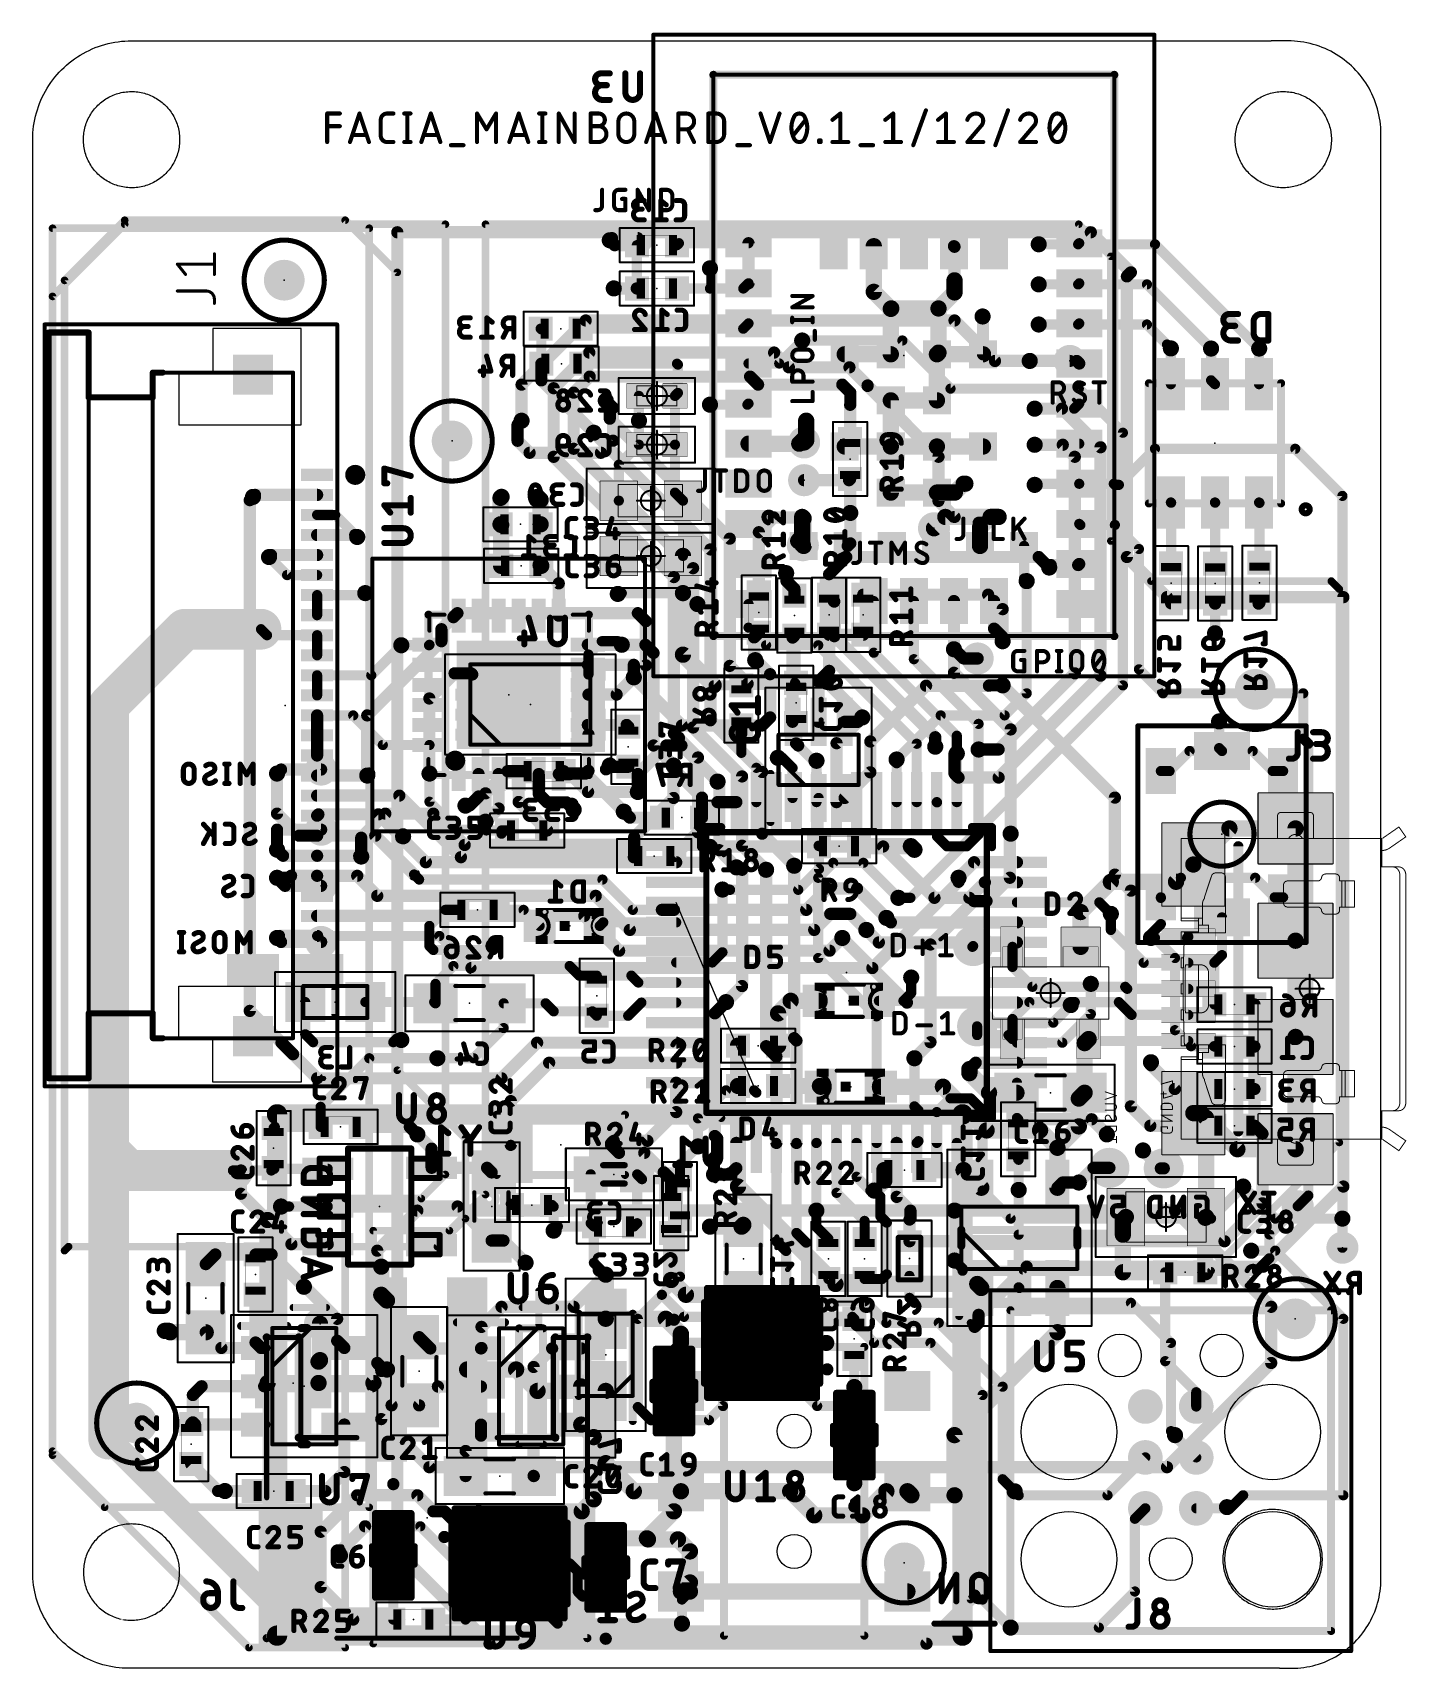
# Model space of a CAD drawing. Extents: x 23.6 to 57.9, y 14.1 to 54.9.
import ezdxf

# ---------------------------------------------------------------- set-up
doc = ezdxf.new("R2010")
doc.units = 0
for name, color, linetype in [('1', 12, 'CONTINUOUS'), ('15', 30, 'CONTINUOUS'), ('16', 132, 'CONTINUOUS'), ('18', 110, 'CONTINUOUS'), ('19', 53, 'CONTINUOUS'), ('2', 41, 'CONTINUOUS'), ('20', 31, 'CONTINUOUS'), ('21', 253, 'CONTINUOUS'), ('22', 253, 'CONTINUOUS'), ('23', 53, 'CONTINUOUS'), ('24', 53, 'CONTINUOUS'), ('25', 253, 'CONTINUOUS'), ('26', 253, 'CONTINUOUS'), ('39', 12, 'CONTINUOUS'), ('40', 132, 'CONTINUOUS'), ('41', 12, 'CONTINUOUS'), ('42', 132, 'CONTINUOUS'), ('51', 253, 'CONTINUOUS'), ('52', 253, 'CONTINUOUS')]:
    doc.layers.add(name, color=color, linetype=linetype)

# ---------------------------------------------------------------- blocks, each defined once
blk = doc.blocks.new('RECT')
blk.add_solid([(-0.5, -0.5), (0.5, -0.5), (-0.5, 0.5), (0.5, 0.5)])
blk = doc.blocks.new('RECT99200X99200R3')
at = {"const_width": 0.0093}
blk.add_lwpolyline([(0.3054, -0.3007), (0.3054, 0.3007, 0.4142), (0.3007, 0.3054), (-0.3007, 0.3054, 0.4142), (-0.3054, 0.3007), (-0.3054, -0.3007, 0.4142), (-0.3007, -0.3054), (0.3007, -0.3054, 0.4142)], format="xyb", close=True, dxfattribs=at)
blk.add_solid([(-0.303, -0.303), (0.303, -0.303), (-0.303, 0.303), (0.303, 0.303)])
blk = doc.blocks.new('RECT152000X160000R3')
at = {"const_width": 0.0143}
blk.add_lwpolyline([(0.4679, -0.4858), (0.4679, 0.4858, 0.4142), (0.4608, 0.4929), (-0.4608, 0.4929, 0.4142), (-0.4679, 0.4858), (-0.4679, -0.4858, 0.4142), (-0.4608, -0.4929), (0.4608, -0.4929, 0.4142)], format="xyb", close=True, dxfattribs=at)
blk.add_solid([(-0.4643, -0.4893), (0.4643, -0.4893), (-0.4643, 0.4893), (0.4643, 0.4893)])
blk = doc.blocks.new('RECT152000X232000R3')
at = {"const_width": 0.0143}
blk.add_lwpolyline([(0.4679, -0.7107), (0.4679, 0.7107, 0.4142), (0.4608, 0.7179), (-0.4608, 0.7179, 0.4142), (-0.4679, 0.7107), (-0.4679, -0.7107, 0.4142), (-0.4608, -0.7179), (0.4608, -0.7179, 0.4142)], format="xyb", close=True, dxfattribs=at)
blk.add_solid([(-0.4643, -0.7143), (0.4643, -0.7143), (-0.4643, 0.7143), (0.4643, 0.7143)])
blk = doc.blocks.new('PIE')
at = {"const_width": 0.5}
blk.add_lwpolyline([(0, -0.25, 1), (0, 0.25, 1), (0, -0.25)], format="xyb", dxfattribs=at)
blk = doc.blocks.new('RECT160000X160000R3')
at = {"const_width": 0.015}
blk.add_lwpolyline([(0.4925, -0.485), (0.4925, 0.485, 0.4142), (0.485, 0.4925), (-0.485, 0.4925, 0.4142), (-0.4925, 0.485), (-0.4925, -0.485, 0.4142), (-0.485, -0.4925), (0.485, -0.4925, 0.4142)], format="xyb", close=True, dxfattribs=at)
blk.add_solid([(-0.4888, -0.4888), (0.4888, -0.4888), (-0.4888, 0.4888), (0.4888, 0.4888)])
blk = doc.blocks.new('RECT160000X96000R3')
at = {"const_width": 0.009}
blk.add_lwpolyline([(0.4955, -0.291), (0.4955, 0.291, 0.4142), (0.491, 0.2955), (-0.491, 0.2955, 0.4142), (-0.4955, 0.291), (-0.4955, -0.291, 0.4142), (-0.491, -0.2955), (0.491, -0.2955, 0.4142)], format="xyb", close=True, dxfattribs=at)
blk.add_solid([(-0.4933, -0.2933), (0.4933, -0.2933), (-0.4933, 0.2933), (0.4933, 0.2933)])
blk = doc.blocks.new('RECT64000X216000R3')
at = {"const_width": 0.006}
blk.add_lwpolyline([(0.197, -0.669), (0.197, 0.669, 0.4142), (0.194, 0.672), (-0.194, 0.672, 0.4142), (-0.197, 0.669), (-0.197, -0.669, 0.4142), (-0.194, -0.672), (0.194, -0.672, 0.4142)], format="xyb", close=True, dxfattribs=at)
blk.add_solid([(-0.1955, -0.6705), (0.1955, -0.6705), (-0.1955, 0.6705), (0.1955, 0.6705)])
blk = doc.blocks.new('RECT336000X256000R3')
at = {"const_width": 0.024}
blk.add_lwpolyline([(1.038, -0.776), (1.038, 0.776, 0.4142), (1.026, 0.788), (-1.026, 0.788, 0.4142), (-1.038, 0.776), (-1.038, -0.776, 0.4142), (-1.026, -0.788), (1.026, -0.788, 0.4142)], format="xyb", close=True, dxfattribs=at)
blk.add_solid([(-1.032, -0.782), (1.032, -0.782), (-1.032, 0.782), (1.032, 0.782)])
blk = doc.blocks.new('RECT288000X304000R3')
at = {"const_width": 0.027}
blk.add_lwpolyline([(0.8865, -0.923), (0.8865, 0.923, 0.4142), (0.873, 0.9365), (-0.873, 0.9365, 0.4142), (-0.8865, 0.923), (-0.8865, -0.923, 0.4142), (-0.873, -0.9365), (0.873, -0.9365, 0.4142)], format="xyb", close=True, dxfattribs=at)
blk.add_solid([(-0.8798, -0.9298), (0.8798, -0.9298), (-0.8798, 0.9298), (0.8798, 0.9298)])
blk = doc.blocks.new('RECT304000X304000R3')
at = {"const_width": 0.0285}
blk.add_lwpolyline([(0.9358, -0.9215), (0.9358, 0.9215, 0.4142), (0.9215, 0.9358), (-0.9215, 0.9358, 0.4142), (-0.9358, 0.9215), (-0.9358, -0.9215, 0.4142), (-0.9215, -0.9358), (0.9215, -0.9358, 0.4142)], format="xyb", close=True, dxfattribs=at)
blk.add_solid([(-0.9286, -0.9286), (0.9286, -0.9286), (-0.9286, 0.9286), (0.9286, 0.9286)])
blk = doc.blocks.new('RECT73152X48768R25')
at = {"const_width": 0.0381}
blk.add_lwpolyline([(0.2096, -0.1143), (0.2096, 0.1143, 0.4142), (0.1905, 0.1333), (-0.1905, 0.1333, 0.4142), (-0.2096, 0.1143), (-0.2096, -0.1143, 0.4142), (-0.1905, -0.1333), (0.1905, -0.1333, 0.4142)], format="xyb", close=True, dxfattribs=at)
blk.add_solid([(-0.2, -0.1238), (0.2, -0.1238), (-0.2, 0.1238), (0.2, 0.1238)])
blk = doc.blocks.new('ROUNDV')
at = {"const_width": 0.5}
blk.add_lwpolyline([(0, -0.25, 1), (0, 0.25, 1), (0, -0.25)], format="xyb", dxfattribs=at)

msp = doc.modelspace()

# ---------------------------------------------------------------- linework, layer by layer
at = {"layer": '1'}
for p, q in [((30.3, 47.5), (28.1, 47.5)), ((28.1, 47.5), (28.1, 46.4)), ((30.3, 45.1), (30.3, 47.5)), ((28.1, 46.4), (27.25, 46.4)), ((27.25, 46.4), (27.25, 45.1)), ((27.25, 45.1), (30.3, 45.1)), ((27.25, 29.8), (27.25, 31.1)), ((27.25, 31.1), (30.3, 31.1)), ((30.3, 31.1), (30.3, 28.7)), ((28.1, 29.8), (27.25, 29.8)), ((28.1, 28.7), (28.1, 29.8)), ((30.3, 28.7), (28.1, 28.7))]:
    msp.add_line(p, q, dxfattribs=at)
for points, const_width in [([(38, 49.7), (38.055, 49.755)], 0.3048), ([(38.055, 49.755), (38.693, 49.755)], 0.3048), ([(48.7, 49.6), (51.6, 49.6)], 0.254), ([(51.6, 49.6), (54.2, 47)], 0.254), ([(51.4, 48.6), (48.7, 48.6)], 0.254), ([(53, 47), (51.4, 48.6)], 0.254), ([(35.8, 46.1), (37.4, 47.7)], 0.3048), ([(37.4, 47.7), (46.6, 47.7)], 0.3048), ([(47.6092, 46.6908), (46.6, 47.7)], 0.3048), ([(48.7, 47.6), (51.4, 47.6)], 0.254), ([(51.4, 47.6), (51.997, 47.003)], 0.254), ([(45.3, 47.2), (42.8, 47.2)], 0.254), ([(46.5, 46), (45.3, 47.2)], 0.254), ([(36.6, 46.0107), (37.4893, 46.9)], 0.3048), ([(37.4893, 46.9), (42.1, 46.9)], 0.3048), ([(42.1, 46.9), (42.4682, 46.5318)], 0.3048), ([(42.4682, 46.5318), (43.9789, 46.5318)], 0.3048), ([(43.9789, 46.5318), (44.4318, 46.0789)], 0.3048), ([(48.476, 46.6908), (47.6092, 46.6908)], 0.3048), ([(48.476, 46.6908), (49.476, 46.6908)], 0.3048), ([(35.8, 45.2), (35.8, 46.1)], 0.3048), ([(36.6, 44.3), (36.6, 46.0107)], 0.3048), ([(37.1, 45.9), (37.5, 46.3)], 0.3048), ([(37.5, 46.3), (41.5, 46.3)], 0.3048), ([(41.5, 46.3), (41.7, 46.1)], 0.3048), ([(41.7, 46.1), (43.8, 46.1)], 0.3048), ([(43.8, 46.1), (44, 45.9)], 0.3048), ([(44.4318, 46.0789), (44.4318, 46.0682)], 0.3048), ([(44.4318, 46.0682), (46.2, 44.3)], 0.3048), ([(49.7, 46), (46.5, 46)], 0.254), ([(50.8, 44.9), (49.7, 46)], 0.254), ([(37.1, 44.5), (37.1, 45.9)], 0.3048), ([(38, 45.6), (37.9, 45.7)], 0.3048), ([(38, 45.2515), (38, 45.6)], 0.3048), ([(43.996, 45.596), (44, 45.6)], 0.3048), ([(43.996, 44.745), (43.996, 45.596)], 0.3048), ([(44, 45.6), (44, 45.9)], 0.3048), ([(40.9928, 42.2587), (38, 45.2515)], 0.3048), ([(42.9, 45.2), (42.9, 44.71)], 0.4064), ([(48.6, 45.5), (49.2797, 45.5)], 0.3048), ([(50.2422, 44.5375), (49.2797, 45.5)], 0.3048), ([(40.5102, 41.9898), (37.6, 44.9)], 0.3048), ([(42.9, 44.71), (42.848, 44.658)], 0.4064), ([(50.8, 44.9), (50.8, 38.6)], 0.254), ([(40.0784, 41.5216), (37.1, 44.5)], 0.3048), ([(48.6, 44.6), (49.3, 44.6)], 0.3048), ([(49.3, 44.6), (49.6, 44.3)], 0.3048), ([(50.2422, 44.5375), (50.2422, 38.8422)], 0.3048), ([(39.6, 41.3), (36.6, 44.3)], 0.3048), ([(46.2, 44.3), (46.2, 43.2)], 0.3048), ([(49.6, 44.3), (49.6, 38.9)], 0.3048), ([(43.968, 43.717), (42.848, 43.717)], 0.3048), ([(43.996, 43.745), (43.968, 43.717)], 0.3048), ([(43.996, 43.745), (43.996, 42.904)], 0.3048), ([(29.1, 43.3), (29.15, 43.35)], 0.3048), ([(29.15, 43.35), (30.7, 43.35)], 0.3048), ([(35.275, 43.275), (35.3, 43.3)], 0.4064), ([(35.275, 42.617), (35.275, 43.275)], 0.4064), ([(36.275, 43.225), (36.2, 43.3)], 0.4064), ([(36.275, 42.617), (36.275, 43.225)], 0.4064), ([(46.2, 43.2), (46.6, 42.8)], 0.3048), ([(30.7, 42.85), (31.15, 42.85)], 0.254), ([(31.15, 42.85), (31.7, 42.3)], 0.254), ([(41.719, 42.419), (42.0888, 42.7888)], 0.3048), ([(42.0888, 42.7888), (42.8, 42.7888)], 0.3048), ([(42.8, 42.7888), (42.8, 42.3)], 0.4064), ([(43.996, 42.904), (44, 42.9)], 0.3048), ([(46.371, 42.8), (46.088, 42.517)], 0.4064), ([(47.7, 42.8), (46.371, 42.8)], 0.4064), ([(46.6, 42.8), (47.7, 42.8)], 0.3048), ([(30.7, 42.35), (31.65, 42.35)], 0.3048), ([(31.65, 42.35), (31.7, 42.3)], 0.3048), ([(35.275, 42.617), (35.291, 42.601)], 0.4064), ([(35.291, 42.601), (35.291, 41.581)], 0.4064), ([(36.275, 42.617), (36.275, 41.597)], 0.4064), ([(41.719, 40.915), (41.719, 42.419)], 0.3048), ([(42.8, 42.3), (42.7, 42.2)], 0.4064), ([(42.8, 42.111), (42.8, 42.3)], 0.4064), ([(40.5102, 37.7287), (40.5102, 41.9898)], 0.3048), ([(40.9928, 39.0851), (40.9928, 42.2587)], 0.3048), ([(42.816, 42.095), (42.8, 42.111)], 0.4064), ([(29.55, 41.85), (29.5, 41.8)], 0.3048), ([(29.95, 41.35), (29.5, 41.8)], 0.254), ([(30.7, 41.85), (29.55, 41.85)], 0.3048), ([(36.275, 41.597), (36.291, 41.581)], 0.4064), ([(36.291, 41.581), (36.728, 41.144)], 0.3048), ([(40.0784, 37.5498), (40.0784, 41.5216)], 0.3048), ([(43.7, 41.6), (43.472, 41.372)], 0.3048), ([(43.9, 41.8), (43.7, 41.6)], 0.3048), ([(48.7, 41.8), (43.9, 41.8)], 0.3048), ([(48.9616, 41.5384), (48.7, 41.8)], 0.3048), ([(30.7, 41.35), (29.95, 41.35)], 0.254), ([(36.728, 41.144), (36.728, 40.337)], 0.3048), ([(39.6, 37.4), (39.6, 41.3)], 0.3048), ([(42.4058, 41.3058), (42.4, 41.3)], 0.3048), ([(42.6058, 41.0058), (42.4058, 41.2058)], 0.3048), ([(42.4058, 41.393), (42.4, 41.3988)], 0.254), ([(42.4058, 41.3058), (42.4058, 41.393)], 0.254), ([(42.4058, 41.2058), (42.4058, 41.3058)], 0.254), ([(43.472, 41.372), (43.472, 40.861)], 0.3048), ([(48.4, 41.2), (48.4, 38.4)], 0.254), ([(30.7, 40.85), (30.7, 40.35)], 0.254), ([(30.7, 40.85), (31.9, 40.85)], 0.254), ([(31.9, 40.85), (31.9, 40.9)], 0.254), ([(42.6058, 41.0058), (42.6058, 40.8391)], 0.3048), ([(44.3228, 40.861), (47.439, 40.861)], 0.3048), ([(47.439, 40.861), (47.8, 40.5)], 0.3048), ([(27.4, 40), (25.5, 38.1)], 1.016), ([(29.3, 40), (27.4, 40)], 1.016), ([(47.8, 40.5), (47.8, 39.7)], 0.3048), ([(29.45, 39.85), (29.3, 40)], 0.254), ([(30.7, 39.85), (29.45, 39.85)], 0.254), ([(30.7, 39.85), (30.7, 39.35)], 0.254), ([(41.719, 39.915), (41.6, 39.796)], 0.3048), ([(42.6058, 39.8391), (42.559, 39.7923)], 0.3048), ([(42.6058, 39.8391), (42.6058, 38.6391)], 0.3048), ([(43.472, 38.961), (43.472, 39.861)], 0.3048), ([(44.3228, 39.861), (43.472, 39.861)], 0.3048), ([(32.05, 38.85), (32.8, 39.6)], 0.254), ([(33.491, 39.6), (32.8, 39.6)], 0.254), ([(33.503, 39.612), (33.491, 39.6)], 0.254), ([(37.453, 39.612), (38.3, 39.612)], 0.3048), ([(38.3, 39.612), (38.888, 39.612)], 0.3048), ([(38.888, 39.612), (39.0915, 39.4085)], 0.3048), ([(41.6, 39.796), (41.6, 39.2562)], 0.3048), ([(42.559, 39.7923), (42.559, 37.691)], 0.3048), ([(46.6, 39.5), (46.586, 39.5)], 0.3048), ([(46.83, 39.27), (46.6, 39.5)], 0.3048), ([(37.453, 39.112), (38.6, 39.112)], 0.3048), ([(38.6, 39.112), (38.6, 38.8)], 0.3048), ([(39.0915, 39.4085), (39.0915, 37.1)], 0.3048), ([(41.4388, 38.6391), (40.9928, 39.0851)], 0.3048), ([(41.6, 39.2562), (41.628, 39.2282)], 0.3048), ([(47.177, 39.27), (46.83, 39.27)], 0.3048), ([(30.7, 38.85), (30.7, 38.35)], 0.254), ([(32.05, 38.85), (30.7, 38.85)], 0.254), ([(42.6058, 38.6391), (41.4388, 38.6391)], 0.3048), ([(43.472, 38.961), (43.209, 38.698)], 0.3048), ([(43.209, 38.698), (43.209, 37.691)], 0.3048), ([(47.4584, 38.5906), (47.4678, 38.6)], 0.3048), ([(47.4678, 38.6), (47.8, 38.6)], 0.3048), ([(49.6, 38.9), (47.7, 37)], 0.3048), ([(50.2422, 38.8422), (47.7, 36.3)], 0.3048), ([(25.5, 38.1), (25.5, 29.1)], 1.016), ([(44.5, 37.2), (45.8906, 38.5906)], 0.3048), ([(50.8, 38.6), (45.5, 33.3)], 0.254), ([(45.8906, 38.5906), (47.4584, 38.5906)], 0.3048), ([(48.4, 38.4), (47.85, 37.85)], 0.254), ([(30.7, 37.85), (30.7, 37.35)], 0.3048), ([(30.7, 37.85), (31.6, 37.85)], 0.254), ([(32.338, 37.112), (31.6, 37.85)], 0.254), ([(44.3, 37.8), (44.191, 37.691)], 0.3048), ([(45.1552, 36.75), (46.2552, 37.85)], 0.254), ([(47.85, 37.85), (46.2552, 37.85)], 0.254), ([(37.453, 37.612), (38.42, 37.612)], 0.3048), ([(38.42, 37.612), (38.463, 37.569)], 0.3048), ([(39.7233, 37.2767), (39.6, 37.4)], 0.3048), ([(41.3, 36.3282), (40.0784, 37.5498)], 0.3048), ([(41.8, 36.4389), (40.5102, 37.7287)], 0.3048), ([(44.191, 37.691), (43.859, 37.691)], 0.3048), ([(30.7, 37.35), (30.7, 36.85)], 0.3048), ([(32.338, 37.112), (33.503, 37.112)], 0.254), ([(33.503, 37.112), (33.503, 36.4)], 0.254), ([(39.0915, 37.1), (39.5915, 36.6)], 0.3048), ([(39.7233, 37.2943), (39.7233, 37.2767)], 0.3048), ([(40.2, 36.8), (39.7233, 37.2767)], 0.3048), ([(44.5, 36.432), (44.5, 37.2)], 0.3048), ([(47.7, 37), (47.2, 37)], 0.3048), ([(38.031, 36.569), (38, 36.6)], 0.3048), ([(38.463, 36.569), (38.031, 36.569)], 0.3048), ([(39.5915, 35.7915), (39.5915, 36.6)], 0.3048), ([(40.2, 34.9348), (40.2, 36.8)], 0.3048), ([(42.2, 36.8), (42.1929, 36.7929)], 0.254), ([(42.3, 36.8), (42.2, 36.8)], 0.254), ([(42.559, 36.541), (42.3, 36.8)], 0.254), ([(46.6, 36.4), (46.6, 36.9)], 0.3048), ([(46.6, 36.9), (46.657, 36.9)], 0.3048), ([(29.7, 35.4), (29.7, 36.4)], 0.3048), ([(30.7, 36.35), (31.95, 36.35)], 0.3048), ([(31.95, 36.35), (32, 36.4)], 0.3048), ([(33.503, 36.4), (33.503, 35.697)], 0.254), ([(34.728, 36.387), (34.728, 35.828)], 0.3048), ([(35.228, 36.387), (35.228, 35.5284)], 0.3048), ([(35.728, 36.387), (35.728, 35.692)], 0.3048), ([(36.228, 36.387), (36.228, 35.8919)], 0.3048), ([(37.013, 36.387), (36.728, 36.387)], 0.3048), ([(37.4592, 35.9408), (37.013, 36.387)], 0.3048), ([(40.7318, 36.2), (40.6888, 36.2)], 0.3048), ([(40.7318, 34.4885), (40.7318, 36.2)], 0.3048), ([(41.3, 34.6), (41.3, 36.3282)], 0.3048), ([(41.8, 36.4389), (41.8, 34.9)], 0.3048), ([(42.559, 35.791), (42.559, 36.541)], 0.254), ([(43.859, 35.791), (44.5, 36.432)], 0.3048), ([(46.7, 36.3), (46.6, 36.4)], 0.3048), ([(47.7, 36.3), (46.7, 36.3)], 0.3048), ([(30.7, 35.85), (32.75, 35.85)], 0.3048), ([(34.2864, 34.3136), (32.75, 35.85)], 0.3048), ([(34.728, 35.828), (34.5, 35.6)], 0.3048), ([(36.228, 35.8919), (36.4373, 35.6826)], 0.3048), ([(38.7, 35.9408), (37.4592, 35.9408)], 0.3048), ([(38.6085, 34.8085), (39.5915, 35.7915)], 0.3048), ([(43.209, 35.791), (43.209, 34.5988)], 0.254), ([(30.25, 34.85), (29.7, 35.4)], 0.3048), ([(30.7, 35.35), (30.7318, 35.3818)], 0.3048), ([(32.2289, 35.3818), (30.7318, 35.3818)], 0.3048), ([(32.2289, 35.3818), (32.8107, 34.8)], 0.3048), ([(34.2, 35), (33.503, 35.697)], 0.254), ([(34.5, 35.6), (34.4, 35.6)], 0.3048), ([(35.228, 35.5284), (34.9, 35.2004)], 0.3048), ([(36.439, 34.981), (35.728, 35.692)], 0.3048), ([(36.4373, 35.6826), (36.9174, 35.6826)], 0.3048), ([(36.9174, 35.6826), (37.1, 35.5)], 0.3048), ([(34.2, 35), (34.9, 35)], 0.254), ([(34.9, 35.2004), (34.9, 35)], 0.254), ([(34.919, 34.981), (34.9, 35)], 0.254), ([(35.439, 34.981), (34.919, 34.981)], 0.254), ([(35.3, 34.9), (35.3, 34.981)], 0.254), ([(35.439, 34.981), (35.3, 34.981)], 0.254), ([(39.6085, 34.3434), (40.2, 34.9348)], 0.3048), ([(52.557, 34.131), (53.457, 35.031)], 0.4064), ([(53.457, 35.031), (55.107, 35.031)], 0.4064), ([(55.107, 35.031), (55.107, 32.231)], 0.4064), ([(30.7, 34.85), (30.25, 34.85)], 0.3048), ([(32.15, 34.85), (30.7, 34.85)], 0.3048), ([(32.15, 34.85), (33.1182, 33.8818)], 0.3048), ([(32.8452, 34.8345), (32.8107, 34.8)], 0.3048), ([(38.6085, 34.8085), (38.6085, 34.3434)], 0.3048), ([(41.9, 34), (41.3, 34.6)], 0.3048), ([(42.6, 34.1), (41.8, 34.9)], 0.3048), ([(43.2198, 34.588), (43.209, 34.5988)], 0.254), ([(43.2198, 34.588), (43.2198, 34.0198)], 0.254), ([(44.2198, 34.588), (45.512, 34.588)], 0.4064), ([(45.512, 34.588), (45.6, 34.5)], 0.4064), ([(48, 34.9), (47.9806, 34.8806)], 0.3048), ([(47.9806, 34.8806), (47.9806, 33.8009)], 0.3048), ([(29.7, 34.5), (29.85, 34.35)], 0.3048), ([(29.85, 34.35), (30.7, 34.35)], 0.3048), ([(30.7, 34.35), (31.75, 34.35)], 0.3048), ([(31.75, 34.35), (31.8, 34.3)], 0.3048), ([(31.8, 34.3), (31.8, 34.3306)], 0.3048), ([(38.6, 34.3136), (34.2864, 34.3136)], 0.3048), ([(38.6085, 34.3221), (38.6, 34.3136)], 0.3048), ([(38.6085, 34.3434), (38.6085, 34.3221)], 0.3048), ([(41.1602, 34.0602), (40.7318, 34.4885)], 0.3048), ([(52.126, 33.7), (52.557, 34.131)], 0.4064), ([(30, 33.8), (29.7, 33.8)], 0.3048), ([(30.05, 33.85), (30, 33.8)], 0.3048), ([(30.7, 33.85), (30.05, 33.85)], 0.3048), ([(30.7, 33.85), (31.7, 33.85)], 0.3048), ([(32.2, 33.35), (31.7, 33.85)], 0.3048), ([(33.1182, 33.8818), (33.2436, 33.7564)], 0.254), ([(37.8183, 33.7564), (33.2436, 33.7564)], 0.254), ([(38.5747, 33), (37.8183, 33.7564)], 0.254), ([(43.2198, 34.0198), (42.7, 33.5)], 0.254), ([(46.7, 33.8), (46.7, 33.7)], 0.3048), ([(47.9806, 33.8009), (47.3991, 33.2194)], 0.3048), ([(49.746, 32.946), (50.5, 33.7)], 0.4064), ([(50.5, 33.7), (52.126, 33.7)], 0.4064), ([(37.65, 33.35), (32.2, 33.35)], 0.3048), ([(38.5, 32.5), (37.65, 33.35)], 0.3048), ([(40.8111, 33.5074), (40.9926, 33.5074)], 0.254), ([(41, 33.5), (40.9926, 33.5074)], 0.254), ([(42.7, 33.5), (41, 33.5)], 0.254), ([(43.4318, 33.5318), (42.9, 33)], 0.3048), ([(44.1682, 33.5318), (43.4318, 33.5318)], 0.3048), ([(44.9, 32.8), (44.1682, 33.5318)], 0.3048), ([(46.7, 33.7), (44.55, 31.55)], 0.3048), ([(39.6, 33), (38.5747, 33)], 0.254), ([(39.6, 33), (39.3, 33)], 0.3048), ([(42.9, 33), (39.6, 33)], 0.3048), ([(43.5, 32.9), (43.1, 32.5)], 0.3048), ([(44, 32.9), (43.5, 32.9)], 0.3048), ([(44.4, 32.5), (44, 32.9)], 0.3048), ([(45.2, 33.3), (45.5, 33.3)], 0.254), ([(47.0832, 33.2194), (46, 32.1362)], 0.3048), ([(47.3991, 33.2194), (47.0832, 33.2194)], 0.3048), ([(49.746, 32.078), (49.746, 32.946)], 0.4064), ([(30.7, 32.85), (37.3649, 32.85)], 0.3048), ([(37.3649, 32.85), (38.2331, 31.9818)], 0.3048), ([(43.1, 32.5), (38.5, 32.5)], 0.3048), ([(50.5, 32.5), (50.5, 32.9)], 0.254), ([(29.7, 32.3), (29.75, 32.35)], 0.3048), ([(29.75, 32.35), (30.7, 32.35)], 0.3048), ([(30.7, 32.35), (33.75, 32.35)], 0.254), ([(33.75, 32.35), (34.55, 31.55)], 0.254), ([(43.8, 32.3), (43.4818, 31.9818)], 0.3048), ([(46, 32.1362), (46, 29.7)], 0.3048), ([(51.319, 31.681), (50.5, 32.5)], 0.254), ([(52.401, 32.3), (51.5, 32.3)], 0.254), ([(52.432, 32.331), (52.401, 32.3)], 0.254), ([(55.107, 32.231), (55.107, 29.831)], 0.4064), ([(43.4818, 31.9818), (38.2331, 31.9818)], 0.3048), ([(47.064, 32.096), (47.046, 32.078)], 0.254), ([(48.046, 32.078), (47.046, 32.078)], 0.254), ([(47.064, 32.098), (47.064, 32.096)], 0.254), ([(48.046, 32.078), (48.046, 31.578)], 0.254), ([(34.55, 31.55), (44.55, 31.55)], 0.3048), ([(45.5194, 31.3126), (45.5194, 30.9258)], 0.254), ([(48.543, 31.081), (48.046, 31.578)], 0.254), ([(52.432, 31.681), (51.319, 31.681)], 0.254), ([(45.5194, 30.9258), (45.3256, 30.732)], 0.254), ([(48.543, 31.081), (50, 31.081)], 0.254), ([(50, 31.1552), (50, 31.081)], 0.254), ([(50, 31.081), (50.8578, 31.081)], 0.254), ([(50.8578, 31.081), (50.9078, 31.031)], 0.254), ([(50.9078, 31.031), (52.432, 31.031)], 0.254), ([(40.6196, 30.4196), (40.9, 30.7)], 0.3048), ([(42.513, 30.732), (42.199, 30.418)], 0.4064), ([(42.199, 29.613), (42.199, 30.418)], 0.4064), ([(43.213, 30.732), (42.513, 30.732)], 0.4064), ([(44.713, 30.732), (45.3256, 30.732)], 0.254), ([(48.468, 30.7), (48.046, 30.278)], 0.254), ([(49.5, 30.7), (48.468, 30.7)], 0.254), ([(49.6, 30.7), (49.5, 30.7)], 0.254), ([(49.5, 30.7), (49.5, 30.6258)], 0.254), ([(50.7, 30.7), (49.6, 30.7)], 0.254), ([(51.019, 30.381), (50.7, 30.7)], 0.254), ([(40.6196, 27.3601), (40.6196, 30.4196)], 0.3048), ([(47.164, 30.095), (47.164, 29.878)], 0.254), ([(48.046, 30.278), (48.046, 29.778)], 0.254), ([(52.432, 30.381), (51.019, 30.381)], 0.254), ([(41.199, 28.608), (41.199, 29.613)], 0.4064), ([(46, 29.7), (45.6, 29.3)], 0.3048), ([(47.946, 29.878), (47.164, 29.878)], 0.254), ([(48.046, 29.778), (47.946, 29.878)], 0.254), ([(49.845, 29.677), (49.946, 29.778)], 0.4064), ([(49.845, 28.439), (49.845, 29.677)], 0.4064), ([(49.899, 29.731), (49.845, 29.677)], 0.254), ([(52.432, 29.731), (49.899, 29.731)], 0.254), ([(55.107, 29.831), (55.107, 27.031)], 0.4064), ([(25.5, 27), (25.5, 29.1)], 1.016), ([(30.787, 28.087), (32, 29.3)], 0.254), ([(32, 29.3), (33.7, 29.3)], 0.254), ([(46.9715, 28.9285), (46.9715, 29.0285)], 0.4064), ([(47.461, 28.439), (46.9715, 28.9285)], 0.4064), ([(46.9701, 29.0299), (46.9715, 29.0285)], 0.3048), ([(41.199, 26.101), (41.199, 28.608)], 0.4064), ([(42.199, 28.608), (43.243, 28.608)], 0.4064), ([(43.243, 28.608), (43.262, 28.589)], 0.4064), ([(44.762, 28.589), (46.311, 28.589)], 0.4064), ([(46.311, 28.589), (47.4, 27.5)], 0.4064), ([(48.145, 28.439), (47.461, 28.439)], 0.4064), ([(49.845, 28.439), (49.7, 28.294)], 0.4064), ([(29.7, 14.9), (29.7, 27.9)], 0.508), ([(29.7, 27.9), (46.8, 27.9)], 0.508), ([(30.787, 27.588), (30.787, 28.087)], 0.254), ([(46.8, 27.9), (46.8, 14.9)], 0.508), ([(49.7, 28.294), (49.7, 27.6)], 0.4064), ([(31.787, 27.588), (33.012, 27.588)], 0.3048), ([(33.012, 27.588), (33.2, 27.4)], 0.3048), ([(49.7, 27.6), (49.167, 27.067)], 0.4064), ([(52.756, 27.931), (52.557, 27.931)], 0.4064), ([(53.656, 27.031), (52.756, 27.931)], 0.3048), ([(53.656, 27.031), (52.874, 27.813)], 0.4064), ([(52.874, 25.34), (52.874, 27.813)], 0.4064), ([(25.5, 27), (26, 26.5)], 1.016), ([(25.5, 19.8), (25.5, 27)], 1.016), ([(29.645, 27.588), (29.615, 27.558)], 0.254), ([(30.787, 27.588), (29.645, 27.588)], 0.254), ([(33.2, 27.4), (33.5554, 27.0446)], 0.3048), ([(40.6806, 27.2991), (40.6196, 27.3601)], 0.3048), ([(40.6806, 26.9009), (40.6806, 27.2991)], 0.3048), ([(48.734, 27.5), (47.4, 27.5)], 0.4064), ([(49.167, 27.067), (48.734, 27.5)], 0.4064), ([(28.6, 26.5), (26, 26.5)], 1.016), ([(33.5554, 27.0446), (33.5554, 26.5672)], 0.3048), ([(39.753, 26.653), (40.2, 27.1)], 0.254), ([(40.6, 26.8203), (40.6806, 26.9009)], 0.3048), ([(40.6, 26.4), (40.6, 26.8203)], 0.3048), ([(49.167, 26.07), (49.167, 27.067)], 0.4064), ([(55.107, 27.031), (53.656, 27.031)], 0.4064), ([(28.8, 26.5), (28.6, 26.5)], 0.254), ([(28.8, 25.9203), (28.8, 26.5)], 0.3048), ([(29.557, 26.5), (28.8, 26.5)], 0.254), ([(29.615, 26.558), (29.557, 26.5)], 0.254), ([(29.6312, 26.5418), (29.615, 26.558)], 0.254), ([(30.9646, 26.5418), (29.6312, 26.5418)], 0.254), ([(33.5554, 26.5672), (34.9388, 26.5672)], 0.3048), ([(34.9388, 26.5672), (35.054, 26.452)], 0.3048), ([(37.524, 26.4035), (37.524, 25.185)], 0.254), ([(38.8045, 26.283), (38.684, 26.4035)], 0.254), ([(38.684, 26.4035), (38.684, 25.185)], 0.254), ([(39.753, 26.283), (39.753, 26.653)], 0.254), ([(44.849, 26.511), (44.849, 26.249)], 0.4064), ([(46.826, 26.511), (45.849, 26.511)], 0.4064), ([(47.267, 26.07), (46.826, 26.511)], 0.4064), ([(39.753, 26.283), (38.8045, 26.283)], 0.254), ([(43.63, 23.67), (41.199, 26.101)], 0.4064), ([(44.849, 26.249), (44.6, 26)], 0.4064), ([(48.2, 26.0156), (48.2, 23.587)], 0.254), ([(48.2, 26.0156), (48.2, 24.9)], 0.254), ([(49.167, 26.07), (49.297, 26.2)], 0.3048), ([(49.297, 26.2), (49.7, 26.2)], 0.3048), ([(53.8, 26.1), (54.6, 25.3)], 0.254), ([(30.0581, 24.6622), (28.8, 25.9203)], 0.3048), ([(30, 25.6), (29.8, 25.6)], 0.254), ([(30.002, 25.602), (30, 25.6)], 0.254), ([(30.9646, 25.602), (30.002, 25.602)], 0.254), ([(30.9646, 25.602), (34.204, 25.602)], 0.3048), ([(34.204, 25.602), (35.054, 24.752)], 0.3048), ([(33.2, 25.5), (32.2, 24.5)], 0.3048), ([(52.1, 25.5), (33.2, 25.5)], 0.3048), ([(37.524, 25.185), (37.604, 25.105)], 0.254), ([(38.684, 25.185), (38.604, 25.105)], 0.254), ([(39.753, 25.283), (39.753, 23.853)], 0.254), ([(46.6, 25.5), (46.6, 24.2544)], 0.254), ([(50.874, 25.34), (50.8, 25.266)], 0.4064), ([(50.8, 25.266), (50.8, 24.9)], 0.4064), ([(54.5, 23.1), (52.1, 25.5)], 0.3048), ([(52.855, 25.321), (52.874, 25.34)], 0.4064), ([(52.855, 23.962), (52.855, 25.321)], 0.4064), ([(54.6, 25.3), (56.276, 25.3)], 0.254), ([(56.276, 25.3), (56.3, 25.3)], 0.254), ([(35.348, 24.752), (35.054, 24.752)], 0.3048), ([(35.9, 24.2), (35.348, 24.752)], 0.3048), ([(36.6, 25), (36.705, 25.105)], 0.254), ([(36.705, 25.105), (37.604, 25.105)], 0.254), ([(37.604, 25.105), (37.604, 24.196)], 0.254), ([(48.2, 24.9), (50.8, 24.9)], 0.254), ([(50.8, 24.9), (50.8, 23.962)], 0.4064), ([(27.921, 24.165), (28.162, 24.406)], 0.3048), ([(28.162, 24.406), (29.164, 24.406)], 0.3048), ([(29.564, 24.406), (29.164, 24.406)], 0.3048), ([(29.564, 24.406), (30.37, 23.6)], 0.3048), ([(30.9646, 24.6622), (30.0581, 24.6622)], 0.3048), ([(32.2, 24.5), (32.2, 21.7)], 0.3048), ([(54.6, 24.5), (54, 24.5)], 0.254), ([(56.3, 22.8), (54.6, 24.5)], 0.254), ([(37.604, 24.196), (37.9, 23.9)], 0.254), ([(50.8, 23.962), (51.855, 23.962)], 0.4064), ([(51.855, 21.745), (51.855, 23.962)], 0.254), ([(30.4, 23.6), (30.37, 23.6)], 0.3048), ([(31.2, 22.8), (30.4, 23.6)], 0.3048), ([(37.1, 23.1), (37.9, 23.9)], 0.3048), ([(39.753, 23.853), (39.3, 23.4)], 0.254), ([(47.167, 23.67), (43.63, 23.67)], 0.4064), ([(47.267, 23.57), (47.167, 23.67)], 0.4064), ([(48.2, 23.587), (48.217, 23.57)], 0.254), ([(49.167, 23.57), (49.167, 22.467)], 0.4064), ([(29.164, 23.406), (29.164, 22.21)], 0.3048), ([(34.8, 22.6), (35.3, 23.1)], 0.3048), ([(35.3, 23.1), (37.1, 23.1)], 0.3048), ([(39.3, 23.4), (38.7, 22.8)], 0.254), ([(39.85, 22.85), (39.3, 23.4)], 0.254), ([(41.7, 23.4), (40.6, 23.4)], 0.254), ([(41.7, 22.3), (41.7, 23.4)], 0.254), ([(54.5, 21.7), (54.5, 23.1)], 0.3048), ([(31.2, 22.253), (31.2, 22.8)], 0.3048), ([(38.7, 22.8), (38.7, 20.6)], 0.254), ([(40.825, 22.85), (39.85, 22.85)], 0.254), ([(44.05, 22.85), (42.775, 22.85)], 0.254), ([(44.1, 22.8), (44.05, 22.85)], 0.254), ([(56.3, 18.4), (56.3, 22.8)], 0.254), ([(27, 22.5), (26.9, 22.5)], 0.4064), ([(27.035, 22.465), (27, 22.5)], 0.4064), ([(27.921, 22.465), (27.035, 22.465)], 0.4064), ([(28.312, 22.074), (27.921, 22.465)], 0.3048), ([(33.525, 22.062), (33.244, 22.343)], 0.3048), ([(34.8, 22.074), (34.8, 22.6)], 0.3048), ([(49.167, 22.467), (46.6, 19.9)], 0.4064), ([(29.3, 22.074), (28.312, 22.074)], 0.3048), ([(29.164, 22.21), (29.3, 22.074)], 0.3048), ([(29.379, 22.074), (29.3, 22.074)], 0.3048), ([(31.379, 22.074), (31.2, 22.253)], 0.3048), ([(34.788, 22.062), (33.525, 22.062)], 0.3048), ([(34.788, 22.062), (34.8, 22.074)], 0.3048), ([(36.1, 21.6), (36.562, 22.062)], 0.3048), ([(36.562, 22.062), (37.288, 22.062)], 0.3048), ([(39.7738, 22.2), (39.6, 22.0262)], 0.254), ([(39.6, 21.7262), (39.6, 22.0262)], 0.254), ([(40.825, 22.2), (39.7738, 22.2)], 0.254), ([(40.825, 22.2), (41.8, 22.2)], 0.254), ([(41.8, 22.2), (41.7, 22.3)], 0.254), ([(41.8, 22.2), (42.775, 22.2)], 0.254), ([(42.775, 22.2), (43.4, 22.2)], 0.254), ([(32.2, 21.7), (32.3, 21.6)], 0.3048), ([(32.3, 21.6), (32.3, 21.5)], 0.3048), ([(32.3, 21.5), (32.3, 20.3)], 0.3048), ([(36.1, 18.8836), (36.1, 21.6)], 0.3048), ([(40.825, 20.625), (40.825, 21.55)], 0.254), ([(42.775, 21.55), (42.8, 21.525)], 0.254), ([(42.8, 21.525), (42.8, 21)], 0.254), ([(44.1, 21.8), (44.1, 21.1)], 0.254), ([(52.63, 20.97), (51.855, 21.745)], 0.254), ([(51.9, 19.1), (54.5, 21.7)], 0.3048), ([(27.819, 21.119), (27.6, 20.9)], 0.3048), ([(29.379, 21.119), (27.819, 21.119)], 0.3048), ([(29.379, 21.119), (32.081, 21.119)], 0.3048), ([(32.081, 21.119), (32.557, 20.643)], 0.3048), ([(33.244, 20.643), (33.713, 21.112)], 0.3048), ([(33.713, 21.112), (34.788, 21.112)], 0.3048), ([(37.288, 21.112), (37.288, 20.162)], 0.4064), ([(44.1, 20.7), (44.1, 21.1)], 0.254), ([(27.6, 20.9), (27.6, 20.219)], 0.3048), ([(42.8, 21), (43.1738, 20.6262)], 0.254), ([(44.1369, 20.6631), (44.1, 20.7)], 0.254), ([(52.63, 20.614), (52.63, 20.97)], 0.254), ([(32.3, 20.3), (33.5, 19.1)], 0.3048), ([(32.557, 20.643), (33.244, 20.643)], 0.3048), ([(38.7, 20.6), (39.0286, 20.2714)], 0.254), ([(39.0286, 20.2714), (39.6, 20.2714)], 0.254), ([(39.6, 20.2714), (39.5, 20.2714)], 0.4064), ([(39.6, 18), (39.6, 20.2714)], 0.4064), ([(39.6, 20.2738), (40.4738, 20.2738)], 0.254), ([(40.4738, 20.2738), (40.825, 20.625)], 0.254), ([(43.1738, 20.6262), (44.1, 20.6262)], 0.254), ([(44.1, 20.6262), (44.1369, 20.6631)], 0.254), ([(30, 15.3), (25.5, 19.8)], 0.6096), ([(27.6, 20.219), (27.559, 20.178)], 0.3048), ([(27.559, 20.178), (27.573, 20.164)], 0.3048), ([(27.655, 20.164), (27.6, 20.219)], 0.3048), ([(29.379, 20.164), (27.655, 20.164)], 0.3048), ([(31.379, 18.979), (31.379, 20.164)], 0.3048), ([(34.788, 19.888), (34.4046, 19.5046)], 0.3048), ([(34.788, 20.162), (34.788, 19.888)], 0.3048), ([(37.288, 20.162), (37.6, 19.85)], 0.4064), ([(37.6, 19.85), (37.6, 18.3)], 0.4064), ([(39.6, 20.2738), (39.6, 20.2714)], 0.19), ([(46.6, 19.9), (46.6, 18.4)], 0.4064), ([(52.1, 19.874), (52.1, 19.9)], 0.254), ([(52.63, 19.344), (52.1, 19.874)], 0.254), ([(34.4046, 19.5046), (34.4046, 18.8789)], 0.3048), ([(28.231, 18.506), (27.559, 19.178)], 0.3048), ([(33.5, 19.1), (51.9, 19.1)], 0.3048), ([(44.1, 19.1738), (44.1, 18.7)], 0.254), ([(51.36, 19.344), (50.416, 18.4)], 0.254), ([(30.906, 18.506), (31.379, 18.979)], 0.3048), ([(36.1046, 18.8789), (36.1, 18.8836)], 0.3048), ([(28.4, 18.506), (28.231, 18.506)], 0.3048), ([(29.117, 18.506), (28.4, 18.506)], 0.3048), ([(30.117, 18.506), (30.906, 18.506)], 0.3048), ([(30.7896, 17.4896), (31.7, 18.4)], 0.3048), ([(31.7, 18.4), (33.2, 18.4)], 0.3048), ([(33.6, 18), (33.2, 18.4)], 0.3048), ([(37.6, 18.3), (37.3, 18)], 0.4064), ([(48.2, 18.4), (48.1, 18.5)], 0.254), ([(50.416, 18.4), (48.2, 18.4)], 0.254), ([(53.474, 18.074), (53.8, 18.4)], 0.254), ([(53.8, 18.4), (56.3, 18.4)], 0.254), ([(33.875, 18), (33.6, 18)], 0.3048), ([(34.0875, 17.7875), (33.875, 18)], 0.3048), ([(34.8, 18), (34.525, 17.725)], 0.3048), ([(37.3, 18), (34.8, 18)], 0.4064), ([(38.9262, 17.3262), (39.6, 18)], 0.4064), ([(51.1, 17.814), (51.36, 18.074)], 0.254), ([(52.63, 18.074), (53.474, 18.074)], 0.254), ([(30.7896, 16.1104), (30.7896, 17.4896)], 0.3048), ([(31.8964, 17.6262), (31.2702, 17)], 0.3048), ([(32.6, 17.6262), (31.8964, 17.6262)], 0.3048), ([(33.2738, 17.6262), (32.6, 17.6262)], 0.254), ([(33.2738, 17.6262), (34.2, 16.7)], 0.254), ([(34.525, 17.35), (34.0875, 17.7875)], 0.3048), ([(34.525, 17.725), (34.525, 17.35)], 0.3048), ([(51.1, 16), (51.1, 17.814)], 0.254), ([(31.2702, 17), (31.2702, 16.9)], 0.3048), ([(36.475, 17.35), (37.8762, 17.35)], 0.254), ([(37.9, 17.3262), (38.9262, 17.3262)], 0.4064), ([(37.8762, 17.35), (37.9, 17.3262)], 0.254), ([(34.2, 16.7), (34.525, 16.7)], 0.254), ([(34.525, 16.7), (35.5, 16.7)], 0.254), ([(35.5, 16.7), (36.475, 16.7)], 0.254), ([(36.475, 16.7), (37, 16.7)], 0.254), ([(37, 16.7), (37.2, 16.5)], 0.254), ([(37.2, 16.5), (37.2, 16)], 0.254), ([(31.6, 15.3), (30.7896, 16.1104)], 0.3048), ([(32.6, 16.1738), (32.6, 15.3)], 0.254), ([(34.525, 16.05), (34.525, 15.425)], 0.254), ([(36.475, 16.05), (36.475, 15.425)], 0.254), ([(37.2, 16), (37.3262, 15.8738)], 0.254), ([(37.3262, 15.8738), (37.9, 15.8738)], 0.254), ([(50.2, 15.1), (51.1, 16)], 0.254), ([(32.6, 15.3), (30, 15.3)], 0.6096), ([(34.525, 15.425), (34.4, 15.3)], 0.254), ([(36.475, 15.425), (36.7, 15.2)], 0.254), ([(46.8, 14.9), (29.7, 14.9)], 0.508), ([(32.6, 15.3), (31.6, 15.3)], 0.3048), ([(34.4, 15.3), (33.6, 15.3)], 0.254), ([(36.7, 15.2), (39.8, 15.2)], 0.254), ([(48, 15.1), (50.2, 15.1)], 0.254)]:
    msp.add_lwpolyline(points, dxfattribs=dict(at, const_width=const_width))
for points, const_width in [([(37.9461, 49.7539, 1), (38.0539, 49.6461)], 0.1524), ([(38.055, 49.8312, 1), (38.055, 49.6788)], 0.1524), ([(38.1089, 49.7011, 1), (38.0011, 49.8089)], 0.1524), ([(38.693, 49.6788, 1), (38.693, 49.8312)], 0.1524), ([(48.7, 49.6635, 1), (48.7, 49.5365)], 0.127), ([(51.6449, 49.6449, 1), (51.5551, 49.5551)], 0.127), ([(51.6, 49.5365, 1), (51.6, 49.6635)], 0.127), ([(48.7, 48.6635, 1), (48.7, 48.5365)], 0.127), ([(51.4449, 48.6449, 1), (51.3551, 48.5551)], 0.127), ([(51.4, 48.5365, 1), (51.4, 48.6635)], 0.127), ([(37.4, 47.7762, 1), (37.4, 47.6238)], 0.1524), ([(37.4539, 47.6461, 1), (37.3461, 47.7539)], 0.1524), ([(46.6539, 47.7539, 1), (46.5461, 47.6461)], 0.1524), ([(46.6, 47.6238, 1), (46.6, 47.7762)], 0.1524), ([(48.7, 47.6635, 1), (48.7, 47.5365)], 0.127), ([(51.4449, 47.6449, 1), (51.3551, 47.5551)], 0.127), ([(51.4, 47.5365, 1), (51.4, 47.6635)], 0.127), ([(42.8, 47.2635, 1), (42.8, 47.1365)], 0.127), ([(45.3449, 47.2449, 1), (45.2551, 47.1551)], 0.127), ([(45.3, 47.1365, 1), (45.3, 47.2635)], 0.127), ([(37.4893, 46.9762, 1), (37.4893, 46.8238)], 0.1524), ([(37.5432, 46.8461, 1), (37.4355, 46.9539)], 0.1524), ([(42.1539, 46.9539, 1), (42.0461, 46.8461)], 0.1524), ([(42.1, 46.8238, 1), (42.1, 46.9762)], 0.1524), ([(51.9521, 46.9581, 1), (52.0419, 47.0479)], 0.127), ([(52.9551, 46.9551, 1), (53.0449, 47.0449)], 0.127), ([(54.1551, 46.9551, 1), (54.2449, 47.0449)], 0.127), ([(42.4682, 46.608, 1), (42.4682, 46.4556)], 0.1524), ([(42.4143, 46.4779, 1), (42.5221, 46.5857)], 0.1524), ([(44.0327, 46.5857, 1), (43.925, 46.4779)], 0.1524), ([(43.9789, 46.4556, 1), (43.9789, 46.608)], 0.1524), ([(47.6092, 46.767, 1), (47.6092, 46.6146)], 0.1524), ([(47.5554, 46.6369, 1), (47.6631, 46.7446)], 0.1524), ([(48.476, 46.767, 1), (48.476, 46.6146)], 0.1524), ([(48.476, 46.6146, 1), (48.476, 46.767)], 0.1524), ([(49.476, 46.6146, 1), (49.476, 46.767)], 0.1524), ([(35.8762, 46.1, 1), (35.7238, 46.1)], 0.1524), ([(35.7461, 46.1539, 1), (35.8539, 46.0461)], 0.1524), ([(36.6762, 46.0107, 1), (36.5238, 46.0107)], 0.1524), ([(36.5461, 46.0645, 1), (36.6539, 45.9568)], 0.1524), ([(37.5, 46.3762, 1), (37.5, 46.2238)], 0.1524), ([(37.5539, 46.2461, 1), (37.4461, 46.3539)], 0.1524), ([(41.5539, 46.3539, 1), (41.4461, 46.2461)], 0.1524), ([(41.5, 46.2238, 1), (41.5, 46.3762)], 0.1524), ([(41.7, 46.1762, 1), (41.7, 46.0238)], 0.1524), ([(41.6461, 46.0461, 1), (41.7539, 46.1539)], 0.1524), ([(43.8539, 46.1539, 1), (43.7461, 46.0461)], 0.1524), ([(43.8, 46.0238, 1), (43.8, 46.1762)], 0.1524), ([(44.508, 46.0789, 1), (44.3556, 46.0789)], 0.1524), ([(44.4857, 46.1221, 1), (44.3779, 46.0143)], 0.1524), ([(44.3556, 46.0682, 1), (44.508, 46.0682)], 0.1524), ([(44.3779, 46.025, 1), (44.4857, 46.1327)], 0.1524), ([(46.5, 46.0635, 1), (46.5, 45.9365)], 0.127), ([(46.4551, 45.9551, 1), (46.5449, 46.0449)], 0.127), ([(49.7449, 46.0449, 1), (49.6551, 45.9551)], 0.127), ([(49.7, 45.9365, 1), (49.7, 46.0635)], 0.127), ([(37.1762, 45.9, 1), (37.0238, 45.9)], 0.1524), ([(37.0461, 45.9539, 1), (37.1539, 45.8461)], 0.1524), ([(37.9539, 45.7539, 1), (37.8461, 45.6461)], 0.1524), ([(38.0762, 45.6, 1), (37.9238, 45.6)], 0.1524), ([(37.9461, 45.5461, 1), (38.0539, 45.6539)], 0.1524), ([(44.0722, 45.596, 1), (43.9198, 45.596)], 0.1524), ([(43.9421, 45.6499, 1), (44.0499, 45.5421)], 0.1524), ([(44.0762, 45.9, 1), (43.9238, 45.9)], 0.1524), ([(43.9461, 45.8461, 1), (44.0539, 45.9539)], 0.1524), ([(44.0539, 45.5461, 1), (43.9461, 45.6539)], 0.1524), ([(38.0539, 45.3054, 1), (37.9461, 45.1976)], 0.1524), ([(37.9238, 45.2515, 1), (38.0762, 45.2515)], 0.1524), ([(43.0016, 45.2, 1), (42.7984, 45.2)], 0.2032), ([(43.9238, 45.6, 1), (44.0762, 45.6)], 0.1524), ([(48.6, 45.5762, 1), (48.6, 45.4238)], 0.1524), ([(49.3336, 45.5539, 1), (49.2258, 45.4461)], 0.1524), ([(49.2797, 45.4238, 1), (49.2797, 45.5762)], 0.1524), ([(35.7238, 45.2, 1), (35.8762, 45.2)], 0.1524), ([(37.6539, 44.9539, 1), (37.5461, 44.8461)], 0.1524), ([(42.9718, 44.6382, 1), (42.8282, 44.7818)], 0.2032), ([(50.8635, 44.9, 1), (50.7365, 44.9)], 0.127), ([(50.7551, 44.8551, 1), (50.8449, 44.9449)], 0.127), ([(37.1539, 44.5539, 1), (37.0461, 44.4461)], 0.1524), ([(37.0238, 44.5, 1), (37.1762, 44.5)], 0.1524), ([(42.7762, 44.7298, 1), (42.9198, 44.5862)], 0.2032), ([(42.7984, 44.71, 1), (43.0016, 44.71)], 0.2032), ([(43.9198, 44.745, 1), (44.0722, 44.745)], 0.1524), ([(48.6, 44.6762, 1), (48.6, 44.5238)], 0.1524), ([(49.3539, 44.6539, 1), (49.2461, 44.5461)], 0.1524), ([(49.3, 44.5238, 1), (49.3, 44.6762)], 0.1524), ([(50.3184, 44.5375, 1), (50.166, 44.5375)], 0.1524), ([(50.1883, 44.4836, 1), (50.2961, 44.5914)], 0.1524), ([(36.6539, 44.3539, 1), (36.5461, 44.2461)], 0.1524), ([(36.5238, 44.3, 1), (36.6762, 44.3)], 0.1524), ([(46.2762, 44.3, 1), (46.1238, 44.3)], 0.1524), ([(46.1461, 44.2461, 1), (46.2539, 44.3539)], 0.1524), ([(49.6762, 44.3, 1), (49.5238, 44.3)], 0.1524), ([(49.5461, 44.2461, 1), (49.6539, 44.3539)], 0.1524), ([(42.848, 43.7932, 1), (42.848, 43.6408)], 0.1524), ([(43.9141, 43.7709, 1), (44.0219, 43.6631)], 0.1524), ([(44.0722, 43.745, 1), (43.9198, 43.745)], 0.1524), ([(44.0499, 43.6911, 1), (43.9421, 43.7989)], 0.1524), ([(43.968, 43.6408, 1), (43.968, 43.7932)], 0.1524), ([(29.0461, 43.3539, 1), (29.1539, 43.2461)], 0.1524), ([(29.15, 43.4262, 1), (29.15, 43.2738)], 0.1524), ([(29.2039, 43.2961, 1), (29.0961, 43.4039)], 0.1524), ([(30.7, 43.2738, 1), (30.7, 43.4262)], 0.1524), ([(35.3766, 43.275, 1), (35.1734, 43.275)], 0.2032), ([(35.2032, 43.3468, 1), (35.3468, 43.2032)], 0.2032), ([(35.3718, 43.2282, 1), (35.2282, 43.3718)], 0.2032), ([(36.2718, 43.3718, 1), (36.1282, 43.2282)], 0.2032), ([(36.3766, 43.225, 1), (36.1734, 43.225)], 0.2032), ([(36.2032, 43.1532, 1), (36.3468, 43.2968)], 0.2032), ([(46.2539, 43.2539, 1), (46.1461, 43.1461)], 0.1524), ([(46.1238, 43.2, 1), (46.2762, 43.2)], 0.1524), ([(30.7, 42.9135, 1), (30.7, 42.7865)], 0.127), ([(31.1949, 42.8949, 1), (31.1051, 42.8051)], 0.127), ([(31.15, 42.7865, 1), (31.15, 42.9135)], 0.127), ([(42.0888, 42.865, 1), (42.0888, 42.7126)], 0.1524), ([(42.1427, 42.7349, 1), (42.0349, 42.8427)], 0.1524), ([(42.9016, 42.7888, 1), (42.6984, 42.7888)], 0.2032), ([(42.8, 42.7126, 1), (42.8, 42.865)], 0.1524), ([(44.0499, 42.9579, 1), (43.9421, 42.8501)], 0.1524), ([(43.9198, 42.904, 1), (44.0722, 42.904)], 0.1524), ([(43.9461, 42.8461, 1), (44.0539, 42.9539)], 0.1524), ([(46.371, 42.9016, 1), (46.371, 42.6984)], 0.2032), ([(46.4428, 42.7282, 1), (46.2992, 42.8718)], 0.2032), ([(46.6, 42.8762, 1), (46.6, 42.7238)], 0.1524), ([(46.5461, 42.7461, 1), (46.6539, 42.8539)], 0.1524), ([(47.7, 42.6984, 1), (47.7, 42.9016)], 0.2032), ([(47.7, 42.7238, 1), (47.7, 42.8762)], 0.1524), ([(30.7, 42.4262, 1), (30.7, 42.2738)], 0.1524), ([(31.7039, 42.4039, 1), (31.5961, 42.2961)], 0.1524), ([(31.6461, 42.2461, 1), (31.7539, 42.3539)], 0.1524), ([(31.65, 42.2738, 1), (31.65, 42.4262)], 0.1524), ([(35.1734, 42.617, 1), (35.3766, 42.617)], 0.2032), ([(35.3468, 42.6888, 1), (35.2032, 42.5452)], 0.2032), ([(35.3926, 42.601, 1), (35.1894, 42.601)], 0.2032), ([(35.2192, 42.5292, 1), (35.3628, 42.6728)], 0.2032), ([(36.3766, 42.617, 1), (36.1734, 42.617)], 0.2032), ([(36.1734, 42.617, 1), (36.3766, 42.617)], 0.2032), ([(41.7952, 42.419, 1), (41.6428, 42.419)], 0.1524), ([(41.6651, 42.4729, 1), (41.7729, 42.3651)], 0.1524), ([(42.9016, 42.3, 1), (42.6984, 42.3)], 0.2032), ([(42.8718, 42.2282, 1), (42.7282, 42.3718)], 0.2032), ([(46.0162, 42.5888, 1), (46.1598, 42.4452)], 0.2032), ([(31.6551, 42.2551, 1), (31.7449, 42.3449)], 0.127), ([(40.5864, 41.9898, 1), (40.434, 41.9898)], 0.1524), ([(40.4563, 41.9359, 1), (40.5641, 42.0437)], 0.1524), ([(41.069, 42.2587, 1), (40.9166, 42.2587)], 0.1524), ([(40.9389, 42.2048, 1), (41.0467, 42.3126)], 0.1524), ([(42.6282, 42.2718, 1), (42.7718, 42.1282)], 0.2032), ([(42.6984, 42.3, 1), (42.9016, 42.3)], 0.2032), ([(42.6984, 42.111, 1), (42.9016, 42.111)], 0.2032), ([(42.8718, 42.1828, 1), (42.7282, 42.0392)], 0.2032), ([(42.7442, 42.0232, 1), (42.8878, 42.1668)], 0.2032), ([(29.4461, 41.8539, 1), (29.5539, 41.7461)], 0.1524), ([(29.5449, 41.8449, 1), (29.4551, 41.7551)], 0.127), ([(29.55, 41.9262, 1), (29.55, 41.7738)], 0.1524), ([(29.6039, 41.7961, 1), (29.4961, 41.9039)], 0.1524), ([(30.7, 41.7738, 1), (30.7, 41.9262)], 0.1524), ([(35.1894, 41.581, 1), (35.3926, 41.581)], 0.2032), ([(36.1734, 41.597, 1), (36.3766, 41.597)], 0.2032), ([(36.3468, 41.6688, 1), (36.2032, 41.5252)], 0.2032), ([(36.2192, 41.5092, 1), (36.3628, 41.6528)], 0.2032), ([(36.3449, 41.6349, 1), (36.2371, 41.5271)], 0.1524), ([(40.1546, 41.5216, 1), (40.0022, 41.5216)], 0.1524), ([(40.0245, 41.4677, 1), (40.1323, 41.5755)], 0.1524), ([(43.6461, 41.6539, 1), (43.7539, 41.5461)], 0.1524), ([(43.7539, 41.5461, 1), (43.6461, 41.6539)], 0.1524), ([(43.9, 41.8762, 1), (43.9, 41.7238)], 0.1524), ([(43.9539, 41.7461, 1), (43.8461, 41.8539)], 0.1524), ([(48.7539, 41.8539, 1), (48.6461, 41.7461)], 0.1524), ([(48.7, 41.7238, 1), (48.7, 41.8762)], 0.1524), ([(48.9077, 41.4845, 1), (49.0155, 41.5923)], 0.1524), ([(29.95, 41.4135, 1), (29.95, 41.2865)], 0.127), ([(29.9051, 41.3051, 1), (29.9949, 41.3949)], 0.127), ([(30.7, 41.2865, 1), (30.7, 41.4135)], 0.127), ([(36.8042, 41.144, 1), (36.6518, 41.144)], 0.1524), ([(36.6741, 41.0901, 1), (36.7819, 41.1979)], 0.1524), ([(39.6762, 41.3, 1), (39.5238, 41.3)], 0.1524), ([(39.5461, 41.2461, 1), (39.6539, 41.3539)], 0.1524), ([(42.3461, 41.3539, 1), (42.4539, 41.2461)], 0.1524), ([(42.4597, 41.2597, 1), (42.3519, 41.1519)], 0.1524), ([(42.4449, 41.4437, 1), (42.3551, 41.3539)], 0.127), ([(42.4597, 41.2519, 1), (42.3519, 41.3597)], 0.1524), ([(42.4693, 41.393, 1), (42.3423, 41.393)], 0.127), ([(42.4693, 41.3058, 1), (42.3423, 41.3058)], 0.127), ([(42.3423, 41.3058, 1), (42.4693, 41.3058)], 0.127), ([(42.3423, 41.2058, 1), (42.4693, 41.2058)], 0.127), ([(42.3609, 41.3481, 1), (42.4507, 41.4379)], 0.127), ([(43.5482, 41.372, 1), (43.3958, 41.372)], 0.1524), ([(43.4181, 41.4259, 1), (43.5259, 41.3181)], 0.1524), ([(48.4635, 41.2, 1), (48.3365, 41.2)], 0.127), ([(30.7635, 40.85, 1), (30.6365, 40.85)], 0.127), ([(30.7, 40.9135, 1), (30.7, 40.7865)], 0.127), ([(31.9635, 40.9, 1), (31.8365, 40.9)], 0.127), ([(31.8365, 40.85, 1), (31.9635, 40.85)], 0.127), ([(31.9, 40.7865, 1), (31.9, 40.9135)], 0.127), ([(41.6428, 40.915, 1), (41.7952, 40.915)], 0.1524), ([(42.682, 41.0058, 1), (42.5296, 41.0058)], 0.1524), ([(42.5296, 40.8391, 1), (42.682, 40.8391)], 0.1524), ([(42.5519, 40.9519, 1), (42.6597, 41.0597)], 0.1524), ([(43.3958, 40.861, 1), (43.5482, 40.861)], 0.1524), ([(44.3228, 40.9372, 1), (44.3228, 40.7848)], 0.1524), ([(47.4929, 40.9149, 1), (47.3851, 40.8071)], 0.1524), ([(47.439, 40.7848, 1), (47.439, 40.9372)], 0.1524), ([(27.4, 40.254, 1), (27.4, 39.746)], 0.508), ([(27.5796, 39.8204, 1), (27.2204, 40.1796)], 0.508), ([(29.3, 39.746, 1), (29.3, 40.254)], 0.508), ([(30.6365, 40.35, 1), (30.7635, 40.35)], 0.127), ([(36.6518, 40.337, 1), (36.8042, 40.337)], 0.1524), ([(47.8762, 40.5, 1), (47.7238, 40.5)], 0.1524), ([(47.7461, 40.4461, 1), (47.8539, 40.5539)], 0.1524), ([(29.3449, 40.0449, 1), (29.2551, 39.9551)], 0.127), ([(29.45, 39.9135, 1), (29.45, 39.7865)], 0.127), ([(30.7635, 39.85, 1), (30.6365, 39.85)], 0.127), ([(30.7, 39.7865, 1), (30.7, 39.9135)], 0.127), ([(41.7729, 39.8611, 1), (41.6651, 39.9689)], 0.1524), ([(42.682, 39.8391, 1), (42.5296, 39.8391)], 0.1524), ([(42.6597, 39.7852, 1), (42.5519, 39.893)], 0.1524), ([(43.5482, 39.861, 1), (43.3958, 39.861)], 0.1524), ([(43.472, 39.9372, 1), (43.472, 39.7848)], 0.1524), ([(44.3228, 39.7848, 1), (44.3228, 39.9372)], 0.1524), ([(29.4051, 39.8051, 1), (29.4949, 39.8949)], 0.127), ([(32.8, 39.6635, 1), (32.8, 39.5365)], 0.127), ([(32.8449, 39.5551, 1), (32.7551, 39.6449)], 0.127), ([(33.4461, 39.6449, 1), (33.5359, 39.5551)], 0.127), ([(33.5479, 39.5671, 1), (33.4581, 39.6569)], 0.127), ([(33.491, 39.5365, 1), (33.491, 39.6635)], 0.127), ([(37.453, 39.6882, 1), (37.453, 39.5358)], 0.1524), ([(38.3, 39.6882, 1), (38.3, 39.5358)], 0.1524), ([(38.3, 39.5358, 1), (38.3, 39.6882)], 0.1524), ([(38.9419, 39.6659, 1), (38.8341, 39.5581)], 0.1524), ([(38.888, 39.5358, 1), (38.888, 39.6882)], 0.1524), ([(41.6762, 39.796, 1), (41.5238, 39.796)], 0.1524), ([(41.5461, 39.8499, 1), (41.6539, 39.7421)], 0.1524), ([(42.6352, 39.7923, 1), (42.4828, 39.7923)], 0.1524), ([(42.5051, 39.8462, 1), (42.6129, 39.7384)], 0.1524), ([(46.586, 39.5762, 1), (46.586, 39.4238)], 0.1524), ([(46.6539, 39.5539, 1), (46.5461, 39.4461)], 0.1524), ([(46.6, 39.4238, 1), (46.6, 39.5762)], 0.1524), ([(47.7238, 39.7, 1), (47.8762, 39.7)], 0.1524), ([(30.6365, 39.35, 1), (30.7635, 39.35)], 0.127), ([(37.453, 39.1882, 1), (37.453, 39.0358)], 0.1524), ([(38.6762, 39.112, 1), (38.5238, 39.112)], 0.1524), ([(38.6, 39.0358, 1), (38.6, 39.1882)], 0.1524), ([(39.1677, 39.4085, 1), (39.0153, 39.4085)], 0.1524), ([(39.0376, 39.3546, 1), (39.1454, 39.4624)], 0.1524), ([(41.0467, 39.139, 1), (40.9389, 39.0312)], 0.1524), ([(40.9166, 39.0851, 1), (41.069, 39.0851)], 0.1524), ([(41.6539, 39.3101, 1), (41.5461, 39.2024)], 0.1524), ([(41.5238, 39.2562, 1), (41.6762, 39.2562)], 0.1524), ([(41.5742, 39.1743, 1), (41.6819, 39.2821)], 0.1524), ([(46.83, 39.3462, 1), (46.83, 39.1938)], 0.1524), ([(46.7761, 39.2161, 1), (46.8839, 39.3239)], 0.1524), ([(47.177, 39.1938, 1), (47.177, 39.3462)], 0.1524), ([(30.7635, 38.85, 1), (30.6365, 38.85)], 0.127), ([(30.7, 38.9135, 1), (30.7, 38.7865)], 0.127), ([(32.0051, 38.8949, 1), (32.0949, 38.8051)], 0.127), ([(32.05, 38.7865, 1), (32.05, 38.9135)], 0.127), ([(38.5238, 38.8, 1), (38.6762, 38.8)], 0.1524), ([(41.4388, 38.7153, 1), (41.4388, 38.5629)], 0.1524), ([(41.3849, 38.5852, 1), (41.4927, 38.693)], 0.1524), ([(42.6058, 38.5629, 1), (42.6058, 38.7153)], 0.1524), ([(43.2852, 38.698, 1), (43.1328, 38.698)], 0.1524), ([(43.1551, 38.7519, 1), (43.2629, 38.6441)], 0.1524), ([(43.3958, 38.961, 1), (43.5482, 38.961)], 0.1524), ([(43.5259, 38.9071, 1), (43.4181, 39.0149)], 0.1524), ([(47.4678, 38.6762, 1), (47.4678, 38.5238)], 0.1524), ([(47.5217, 38.5461, 1), (47.4139, 38.6539)], 0.1524), ([(47.8, 38.5238, 1), (47.8, 38.6762)], 0.1524), ([(49.5238, 38.9, 1), (49.6762, 38.9)], 0.1524), ([(49.6539, 38.8461, 1), (49.5461, 38.9539)], 0.1524), ([(50.166, 38.8422, 1), (50.3184, 38.8422)], 0.1524), ([(50.2961, 38.7883, 1), (50.1883, 38.8961)], 0.1524), ([(25.754, 38.1, 1), (25.246, 38.1)], 0.508), ([(25.3204, 38.2796, 1), (25.6796, 37.9204)], 0.508), ([(30.6365, 38.35, 1), (30.7635, 38.35)], 0.127), ([(42.5296, 38.6391, 1), (42.682, 38.6391)], 0.1524), ([(45.8906, 38.6668, 1), (45.8906, 38.5144)], 0.1524), ([(45.9445, 38.5367, 1), (45.8367, 38.6445)], 0.1524), ([(47.4045, 38.6445, 1), (47.5123, 38.5367)], 0.1524), ([(47.4584, 38.5144, 1), (47.4584, 38.6668)], 0.1524), ([(48.3365, 38.4, 1), (48.4635, 38.4)], 0.127), ([(48.4449, 38.3551, 1), (48.3551, 38.4449)], 0.127), ([(50.7365, 38.6, 1), (50.8635, 38.6)], 0.127), ([(50.8449, 38.5551, 1), (50.7551, 38.6449)], 0.127), ([(30.7762, 37.85, 1), (30.6238, 37.85)], 0.1524), ([(30.7, 37.9135, 1), (30.7, 37.7865)], 0.127), ([(31.6449, 37.8949, 1), (31.5551, 37.8051)], 0.127), ([(31.6, 37.7865, 1), (31.6, 37.9135)], 0.127), ([(44.3539, 37.7461, 1), (44.2461, 37.8539)], 0.1524), ([(46.2552, 37.9135, 1), (46.2552, 37.7865)], 0.127), ([(46.3001, 37.8051, 1), (46.2103, 37.8949)], 0.127), ([(47.8051, 37.8949, 1), (47.8949, 37.8051)], 0.127), ([(47.85, 37.7865, 1), (47.85, 37.9135)], 0.127), ([(37.453, 37.6882, 1), (37.453, 37.5358)], 0.1524), ([(38.4739, 37.6659, 1), (38.3661, 37.5581)], 0.1524), ([(38.4091, 37.5151, 1), (38.5169, 37.6229)], 0.1524), ([(38.42, 37.5358, 1), (38.42, 37.6882)], 0.1524), ([(39.6539, 37.4539, 1), (39.5461, 37.3461)], 0.1524), ([(40.1323, 37.6037, 1), (40.0245, 37.4959)], 0.1524), ([(40.0022, 37.5498, 1), (40.1546, 37.5498)], 0.1524), ([(40.5641, 37.7826, 1), (40.4563, 37.6748)], 0.1524), ([(40.434, 37.7287, 1), (40.5864, 37.7287)], 0.1524), ([(42.4828, 37.691, 1), (42.6352, 37.691)], 0.1524), ([(43.1328, 37.691, 1), (43.2852, 37.691)], 0.1524), ([(43.859, 37.7672, 1), (43.859, 37.6148)], 0.1524), ([(44.1371, 37.7449, 1), (44.2449, 37.6371)], 0.1524), ([(44.191, 37.6148, 1), (44.191, 37.7672)], 0.1524), ([(30.7762, 37.35, 1), (30.6238, 37.35)], 0.1524), ([(30.6238, 37.35, 1), (30.7762, 37.35)], 0.1524), ([(32.338, 37.1755, 1), (32.338, 37.0485)], 0.127), ([(32.2931, 37.0671, 1), (32.3829, 37.1569)], 0.127), ([(33.5665, 37.112, 1), (33.4395, 37.112)], 0.127), ([(33.503, 37.0485, 1), (33.503, 37.1755)], 0.127), ([(39.1454, 37.1539, 1), (39.0376, 37.0461)], 0.1524), ([(39.0153, 37.1, 1), (39.1677, 37.1)], 0.1524), ([(39.5238, 37.4, 1), (39.6762, 37.4)], 0.1524), ([(39.7995, 37.2943, 1), (39.6471, 37.2943)], 0.1524), ([(39.7772, 37.3306, 1), (39.6694, 37.2228)], 0.1524), ([(39.6471, 37.2767, 1), (39.7995, 37.2767)], 0.1524), ([(39.6694, 37.2228, 1), (39.7772, 37.3306)], 0.1524), ([(44.5762, 37.2, 1), (44.4238, 37.2)], 0.1524), ([(44.4461, 37.2539, 1), (44.5539, 37.1461)], 0.1524), ([(47.2, 37.0762, 1), (47.2, 36.9238)], 0.1524), ([(47.6461, 37.0539, 1), (47.7539, 36.9461)], 0.1524), ([(47.7, 36.9238, 1), (47.7, 37.0762)], 0.1524), ([(30.6238, 36.85, 1), (30.7762, 36.85)], 0.1524), ([(38.0539, 36.6539, 1), (37.9461, 36.5461)], 0.1524), ([(38.031, 36.6452, 1), (38.031, 36.4928)], 0.1524), ([(38.463, 36.4928, 1), (38.463, 36.6452)], 0.1524), ([(39.6677, 36.6, 1), (39.5153, 36.6)], 0.1524), ([(39.5376, 36.5461, 1), (39.6454, 36.6539)], 0.1524), ([(40.2762, 36.8, 1), (40.1238, 36.8)], 0.1524), ([(40.1461, 36.7461, 1), (40.2539, 36.8539)], 0.1524), ([(42.148, 36.8378, 1), (42.2378, 36.748)], 0.127), ([(42.2, 36.8635, 1), (42.2, 36.7365)], 0.127), ([(42.2449, 36.7551, 1), (42.1551, 36.8449)], 0.127), ([(42.3449, 36.8449, 1), (42.2551, 36.7551)], 0.127), ([(42.3, 36.7365, 1), (42.3, 36.8635)], 0.127), ([(45.1103, 36.7949, 1), (45.2001, 36.7051)], 0.127), ([(46.6762, 36.9, 1), (46.5238, 36.9)], 0.1524), ([(46.6, 36.9762, 1), (46.6, 36.8238)], 0.1524), ([(46.657, 36.8238, 1), (46.657, 36.9762)], 0.1524), ([(29.7762, 36.4, 1), (29.6238, 36.4)], 0.1524), ([(30.7, 36.4262, 1), (30.7, 36.2738)], 0.1524), ([(31.8961, 36.4039, 1), (32.0039, 36.2961)], 0.1524), ([(32.0539, 36.3461, 1), (31.9461, 36.4539)], 0.1524), ([(31.95, 36.2738, 1), (31.95, 36.4262)], 0.1524), ([(33.5665, 36.4, 1), (33.4395, 36.4)], 0.127), ([(33.4395, 36.4, 1), (33.5665, 36.4)], 0.127), ([(34.8042, 36.387, 1), (34.6518, 36.387)], 0.1524), ([(35.3042, 36.387, 1), (35.1518, 36.387)], 0.1524), ([(35.8042, 36.387, 1), (35.6518, 36.387)], 0.1524), ([(36.3042, 36.387, 1), (36.1518, 36.387)], 0.1524), ([(36.728, 36.4632, 1), (36.728, 36.3108)], 0.1524), ([(37.0669, 36.4409, 1), (36.9591, 36.3331)], 0.1524), ([(37.013, 36.3108, 1), (37.013, 36.4632)], 0.1524), ([(37.9771, 36.5151, 1), (38.0849, 36.6229)], 0.1524), ([(40.6888, 36.2762, 1), (40.6888, 36.1238)], 0.1524), ([(40.808, 36.2, 1), (40.6556, 36.2)], 0.1524), ([(40.7318, 36.1238, 1), (40.7318, 36.2762)], 0.1524), ([(41.3762, 36.3282, 1), (41.2238, 36.3282)], 0.1524), ([(41.2461, 36.2743, 1), (41.3539, 36.3821)], 0.1524), ([(41.8762, 36.4389, 1), (41.7238, 36.4389)], 0.1524), ([(41.7461, 36.385, 1), (41.8539, 36.4928)], 0.1524), ([(42.6225, 36.541, 1), (42.4955, 36.541)], 0.127), ([(42.5141, 36.4961, 1), (42.6039, 36.5859)], 0.127), ([(44.4238, 36.432, 1), (44.5762, 36.432)], 0.1524), ([(44.5539, 36.3781, 1), (44.4461, 36.4859)], 0.1524), ([(46.6539, 36.4539, 1), (46.5461, 36.3461)], 0.1524), ([(46.5238, 36.4, 1), (46.6762, 36.4)], 0.1524), ([(46.7, 36.3762, 1), (46.7, 36.2238)], 0.1524), ([(46.6461, 36.2461, 1), (46.7539, 36.3539)], 0.1524), ([(47.6461, 36.3539, 1), (47.7539, 36.2461)], 0.1524), ([(47.7, 36.2238, 1), (47.7, 36.3762)], 0.1524), ([(30.7, 35.9262, 1), (30.7, 35.7738)], 0.1524), ([(32.8039, 35.9039, 1), (32.6961, 35.7961)], 0.1524), ([(32.75, 35.7738, 1), (32.75, 35.9262)], 0.1524), ([(34.6518, 35.828, 1), (34.8042, 35.828)], 0.1524), ([(34.7819, 35.7741, 1), (34.6741, 35.8819)], 0.1524), ([(36.2819, 35.9458, 1), (36.1741, 35.838)], 0.1524), ([(36.1518, 35.8919, 1), (36.3042, 35.8919)], 0.1524), ([(37.4592, 36.017, 1), (37.4592, 35.8646)], 0.1524), ([(37.4053, 35.8869, 1), (37.5131, 35.9947)], 0.1524), ([(38.7, 35.8646, 1), (38.7, 36.017)], 0.1524), ([(39.6454, 35.7376, 1), (39.5376, 35.8454)], 0.1524), ([(43.2725, 35.791, 1), (43.1455, 35.791)], 0.127), ([(43.8051, 35.8449, 1), (43.9129, 35.7371)], 0.1524), ([(29.7539, 35.4539, 1), (29.6461, 35.3461)], 0.1524), ([(30.7318, 35.458, 1), (30.7318, 35.3056)], 0.1524), ([(30.7857, 35.3279, 1), (30.6779, 35.4357)], 0.1524), ([(32.2827, 35.4357, 1), (32.175, 35.3279)], 0.1524), ([(32.2289, 35.3056, 1), (32.2289, 35.458)], 0.1524), ([(33.5479, 35.7419, 1), (33.4581, 35.6521)], 0.127), ([(33.4395, 35.697, 1), (33.5665, 35.697)], 0.127), ([(34.4, 35.6762, 1), (34.4, 35.5238)], 0.1524), ([(34.4461, 35.6539, 1), (34.5539, 35.5461)], 0.1524), ([(34.5, 35.5238, 1), (34.5, 35.6762)], 0.1524), ([(35.1518, 35.5284, 1), (35.3042, 35.5284)], 0.1524), ([(35.2819, 35.4745, 1), (35.1741, 35.5823)], 0.1524), ([(35.7819, 35.7459, 1), (35.6741, 35.6381)], 0.1524), ([(35.6518, 35.692, 1), (35.8042, 35.692)], 0.1524), ([(36.4373, 35.7588, 1), (36.4373, 35.6064)], 0.1524), ([(36.3834, 35.6287, 1), (36.4912, 35.7365)], 0.1524), ([(36.9713, 35.7365, 1), (36.8635, 35.6287)], 0.1524), ([(36.9174, 35.6064, 1), (36.9174, 35.7588)], 0.1524), ([(37.0461, 35.4461, 1), (37.1539, 35.5539)], 0.1524), ([(39.5153, 35.7915, 1), (39.6677, 35.7915)], 0.1524), ([(42.4955, 35.791, 1), (42.6225, 35.791)], 0.127), ([(29.6238, 35.4, 1), (29.7762, 35.4)], 0.1524), ([(30.6461, 35.4039, 1), (30.7539, 35.2961)], 0.1524), ([(34.2, 35.0635, 1), (34.2, 34.9365)], 0.127), ([(34.1551, 34.9551, 1), (34.2449, 35.0449)], 0.127), ([(34.8461, 35.2543, 1), (34.9539, 35.1465)], 0.1524), ([(34.9635, 35.2004, 1), (34.8365, 35.2004)], 0.127), ([(34.9449, 35.0449, 1), (34.8551, 34.9551)], 0.127), ([(34.919, 35.0445, 1), (34.919, 34.9175)], 0.127), ([(34.8741, 34.9361, 1), (34.9639, 35.0259)], 0.127), ([(34.9, 34.9365, 1), (34.9, 35.0635)], 0.127), ([(35.3635, 34.981, 1), (35.2365, 34.981)], 0.127), ([(35.3, 35.0445, 1), (35.3, 34.9175)], 0.127), ([(35.439, 34.9175, 1), (35.439, 35.0445)], 0.127), ([(35.439, 34.9175, 1), (35.439, 35.0445)], 0.127), ([(36.3851, 34.9271, 1), (36.4929, 35.0349)], 0.1524), ([(40.2539, 34.8809, 1), (40.1461, 34.9887)], 0.1524), ([(53.457, 35.1326, 1), (53.457, 34.9294)], 0.2032), ([(53.5288, 34.9592, 1), (53.3852, 35.1028)], 0.2032), ([(55.2086, 35.031, 1), (55.0054, 35.031)], 0.2032), ([(55.107, 34.9294, 1), (55.107, 35.1326)], 0.2032), ([(30.25, 34.9262, 1), (30.25, 34.7738)], 0.1524), ([(30.1961, 34.7961, 1), (30.3039, 34.9039)], 0.1524), ([(30.7, 34.9262, 1), (30.7, 34.7738)], 0.1524), ([(30.7, 34.7738, 1), (30.7, 34.9262)], 0.1524), ([(32.2039, 34.9039, 1), (32.0961, 34.7961)], 0.1524), ([(32.15, 34.7738, 1), (32.15, 34.9262)], 0.1524), ([(32.7568, 34.8539, 1), (32.8645, 34.7461)], 0.1524), ([(32.7568, 34.7461, 1), (32.8645, 34.8539)], 0.1524), ([(32.8991, 34.7806, 1), (32.7913, 34.8884)], 0.1524), ([(34.8365, 35, 1), (34.9635, 35)], 0.127), ([(35.2365, 34.9, 1), (35.3635, 34.9)], 0.127), ([(38.6847, 34.8085, 1), (38.5323, 34.8085)], 0.1524), ([(38.5546, 34.8624, 1), (38.6624, 34.7546)], 0.1524), ([(40.1238, 34.9348, 1), (40.2762, 34.9348)], 0.1524), ([(41.3539, 34.6539, 1), (41.2461, 34.5461)], 0.1524), ([(41.2238, 34.6, 1), (41.3762, 34.6)], 0.1524), ([(41.8539, 34.9539, 1), (41.7461, 34.8461)], 0.1524), ([(41.7238, 34.9, 1), (41.8762, 34.9)], 0.1524), ([(43.2539, 34.6437, 1), (43.1641, 34.5539)], 0.127), ([(43.2833, 34.588, 1), (43.1563, 34.588)], 0.127), ([(43.1749, 34.5431, 1), (43.2647, 34.6329)], 0.127), ([(44.2198, 34.6896, 1), (44.2198, 34.4864)], 0.2032), ([(45.5838, 34.6598, 1), (45.4402, 34.5162)], 0.2032), ([(45.512, 34.4864, 1), (45.512, 34.6896)], 0.2032), ([(45.5282, 34.4282, 1), (45.6718, 34.5718)], 0.2032), ([(48.0568, 34.8806, 1), (47.9044, 34.8806)], 0.1524), ([(47.9267, 34.9345, 1), (48.0345, 34.8267)], 0.1524), ([(48.0539, 34.8461, 1), (47.9461, 34.9539)], 0.1524), ([(29.7539, 34.5539, 1), (29.6461, 34.4461)], 0.1524), ([(29.85, 34.4262, 1), (29.85, 34.2738)], 0.1524), ([(29.7961, 34.2961, 1), (29.9039, 34.4039)], 0.1524), ([(30.7, 34.4262, 1), (30.7, 34.2738)], 0.1524), ([(30.7, 34.2738, 1), (30.7, 34.4262)], 0.1524), ([(31.8039, 34.4039, 1), (31.6961, 34.2961)], 0.1524), ([(31.8762, 34.3306, 1), (31.7238, 34.3306)], 0.1524), ([(31.7238, 34.3, 1), (31.8762, 34.3)], 0.1524), ([(31.7461, 34.2461, 1), (31.8539, 34.3539)], 0.1524), ([(31.75, 34.2738, 1), (31.75, 34.4262)], 0.1524), ([(34.2864, 34.3898, 1), (34.2864, 34.2374)], 0.1524), ([(34.2325, 34.2597, 1), (34.3403, 34.3675)], 0.1524), ([(38.5461, 34.3675, 1), (38.6539, 34.2597)], 0.1524), ([(38.6847, 34.3434, 1), (38.5323, 34.3434)], 0.1524), ([(38.5323, 34.3434, 1), (38.6847, 34.3434)], 0.1524), ([(38.5323, 34.3221, 1), (38.6847, 34.3221)], 0.1524), ([(38.6624, 34.2682, 1), (38.5546, 34.376)], 0.1524), ([(38.6, 34.2374, 1), (38.6, 34.3898)], 0.1524), ([(39.5546, 34.3972, 1), (39.6624, 34.2895)], 0.1524), ([(40.7857, 34.5424, 1), (40.6779, 34.4346)], 0.1524), ([(40.6556, 34.4885, 1), (40.808, 34.4885)], 0.1524), ([(43.1455, 34.5988, 1), (43.2725, 34.5988)], 0.127), ([(52.4852, 34.2028, 1), (52.6288, 34.0592)], 0.2032), ([(52.6288, 34.0592, 1), (52.4852, 34.2028)], 0.2032), ([(29.7, 33.8762, 1), (29.7, 33.7238)], 0.1524), ([(29.9461, 33.8539, 1), (30.0539, 33.7461)], 0.1524), ([(30.05, 33.9262, 1), (30.05, 33.7738)], 0.1524), ([(30.1039, 33.7961, 1), (29.9961, 33.9039)], 0.1524), ([(30, 33.7238, 1), (30, 33.8762)], 0.1524), ([(30.7, 33.9262, 1), (30.7, 33.7738)], 0.1524), ([(30.7, 33.7738, 1), (30.7, 33.9262)], 0.1524), ([(31.7539, 33.9039, 1), (31.6461, 33.7961)], 0.1524), ([(31.7, 33.7738, 1), (31.7, 33.9262)], 0.1524), ([(33.0643, 33.8279, 1), (33.1721, 33.9357)], 0.1524), ([(33.1631, 33.9267, 1), (33.0733, 33.8369)], 0.127), ([(33.2436, 33.8199, 1), (33.2436, 33.6929)], 0.127), ([(33.1987, 33.7115, 1), (33.2885, 33.8013)], 0.127), ([(37.8632, 33.8013, 1), (37.7734, 33.7115)], 0.127), ([(37.8183, 33.6929, 1), (37.8183, 33.8199)], 0.127), ([(41.1063, 34.0063, 1), (41.214, 34.114)], 0.1524), ([(41.8461, 33.9461, 1), (41.9539, 34.0539)], 0.1524), ([(42.5461, 34.0461, 1), (42.6539, 34.1539)], 0.1524), ([(43.1563, 34.0198, 1), (43.2833, 34.0198)], 0.127), ([(43.2647, 33.9749, 1), (43.1749, 34.0647)], 0.127), ([(46.7762, 33.8, 1), (46.6238, 33.8)], 0.1524), ([(47.9044, 33.8009, 1), (48.0568, 33.8009)], 0.1524), ([(48.0345, 33.747, 1), (47.9267, 33.8548)], 0.1524), ([(50.5, 33.8016, 1), (50.5, 33.5984)], 0.2032), ([(50.5718, 33.6282, 1), (50.4282, 33.7718)], 0.2032), ([(52.0542, 33.7718, 1), (52.1978, 33.6282)], 0.2032), ([(52.126, 33.5984, 1), (52.126, 33.8016)], 0.2032), ([(32.2, 33.4262, 1), (32.2, 33.2738)], 0.1524), ([(32.1461, 33.2961, 1), (32.2539, 33.4039)], 0.1524), ([(37.7039, 33.4039, 1), (37.5961, 33.2961)], 0.1524), ([(37.65, 33.2738, 1), (37.65, 33.4262)], 0.1524), ([(40.8111, 33.5709, 1), (40.8111, 33.4439)], 0.127), ([(41.0375, 33.5523, 1), (40.9477, 33.4625)], 0.127), ([(41, 33.5635, 1), (41, 33.4365)], 0.127), ([(40.9551, 33.4551, 1), (41.0449, 33.5449)], 0.127), ([(40.9926, 33.4439, 1), (40.9926, 33.5709)], 0.127), ([(42.6551, 33.5449, 1), (42.7449, 33.4551)], 0.127), ([(42.7, 33.4365, 1), (42.7, 33.5635)], 0.127), ([(43.4318, 33.608, 1), (43.4318, 33.4556)], 0.1524), ([(43.4857, 33.4779, 1), (43.3779, 33.5857)], 0.1524), ([(44.2221, 33.5857, 1), (44.1143, 33.4779)], 0.1524), ([(44.1682, 33.4556, 1), (44.1682, 33.608)], 0.1524), ([(46.6238, 33.7, 1), (46.7762, 33.7)], 0.1524), ([(46.7539, 33.6461, 1), (46.6461, 33.7539)], 0.1524), ([(38.5747, 33.0635, 1), (38.5747, 32.9365)], 0.127), ([(38.5298, 32.9551, 1), (38.6196, 33.0449)], 0.127), ([(39.3, 33.0762, 1), (39.3, 32.9238)], 0.1524), ([(39.6, 33.0762, 1), (39.6, 32.9238)], 0.1524), ([(39.6, 32.9238, 1), (39.6, 33.0762)], 0.1524), ([(39.6, 32.9365, 1), (39.6, 33.0635)], 0.127), ([(42.8461, 33.0539, 1), (42.9539, 32.9461)], 0.1524), ([(42.9, 32.9238, 1), (42.9, 33.0762)], 0.1524), ([(43.5, 32.9762, 1), (43.5, 32.8238)], 0.1524), ([(43.5539, 32.8461, 1), (43.4461, 32.9539)], 0.1524), ([(44.0539, 32.9539, 1), (43.9461, 32.8461)], 0.1524), ([(44, 32.8238, 1), (44, 32.9762)], 0.1524), ([(45.2, 33.3635, 1), (45.2, 33.2365)], 0.127), ([(45.4551, 33.3449, 1), (45.5449, 33.2551)], 0.127), ([(45.5, 33.2365, 1), (45.5, 33.3635)], 0.127), ([(47.0832, 33.2956, 1), (47.0832, 33.1432)], 0.1524), ([(47.137, 33.1655, 1), (47.0293, 33.2733)], 0.1524), ([(47.3452, 33.2733, 1), (47.453, 33.1655)], 0.1524), ([(47.3991, 33.1432, 1), (47.3991, 33.2956)], 0.1524), ([(49.8476, 32.946, 1), (49.6444, 32.946)], 0.2032), ([(49.6742, 33.0178, 1), (49.8178, 32.8742)], 0.2032), ([(30.7, 32.9262, 1), (30.7, 32.7738)], 0.1524), ([(37.4188, 32.9039, 1), (37.311, 32.7961)], 0.1524), ([(37.3649, 32.7738, 1), (37.3649, 32.9262)], 0.1524), ([(38.5, 32.5762, 1), (38.5, 32.4238)], 0.1524), ([(43.1, 32.4238, 1), (43.1, 32.5762)], 0.1524), ([(44.8461, 32.7461, 1), (44.9539, 32.8539)], 0.1524), ([(50.5635, 32.9, 1), (50.4365, 32.9)], 0.127), ([(29.6461, 32.3539, 1), (29.7539, 32.2461)], 0.1524), ([(29.75, 32.4262, 1), (29.75, 32.2738)], 0.1524), ([(29.8039, 32.2961, 1), (29.6961, 32.4039)], 0.1524), ([(30.7, 32.4135, 1), (30.7, 32.2865)], 0.127), ([(30.7, 32.2738, 1), (30.7, 32.4262)], 0.1524), ([(33.7949, 32.3949, 1), (33.7051, 32.3051)], 0.127), ([(33.75, 32.2865, 1), (33.75, 32.4135)], 0.127), ([(38.4461, 32.4461, 1), (38.5539, 32.5539)], 0.1524), ([(43.0461, 32.5539, 1), (43.1539, 32.4461)], 0.1524), ([(43.8539, 32.2461, 1), (43.7461, 32.3539)], 0.1524), ([(44.3461, 32.4461, 1), (44.4539, 32.5539)], 0.1524), ([(46.0762, 32.1362, 1), (45.9238, 32.1362)], 0.1524), ([(45.9461, 32.1901, 1), (46.0539, 32.0824)], 0.1524), ([(50.5449, 32.5449, 1), (50.4551, 32.4551)], 0.127), ([(50.4365, 32.5, 1), (50.5635, 32.5)], 0.127), ([(51.5, 32.3635, 1), (51.5, 32.2365)], 0.127), ([(52.3561, 32.3449, 1), (52.4459, 32.2551)], 0.127), ([(52.4769, 32.2861, 1), (52.3871, 32.3759)], 0.127), ([(52.401, 32.2365, 1), (52.401, 32.3635)], 0.127), ([(55.2086, 32.231, 1), (55.0054, 32.231)], 0.2032), ([(55.0054, 32.231, 1), (55.2086, 32.231)], 0.2032), ([(38.2331, 32.058, 1), (38.2331, 31.9056)], 0.1524), ([(38.1792, 31.9279, 1), (38.287, 32.0357)], 0.1524), ([(43.4279, 32.0357, 1), (43.5357, 31.9279)], 0.1524), ([(43.4818, 31.9056, 1), (43.4818, 32.058)], 0.1524), ([(47.046, 32.1415, 1), (47.046, 32.0145)], 0.127), ([(47.0011, 32.1229, 1), (47.0909, 32.0331)], 0.127), ([(47.1275, 32.098, 1), (47.0005, 32.098)], 0.127), ([(47.0005, 32.096, 1), (47.1275, 32.096)], 0.127), ([(47.1089, 32.0511, 1), (47.0191, 32.1409)], 0.127), ([(48.1095, 32.078, 1), (47.9825, 32.078)], 0.127), ([(48.046, 32.0145, 1), (48.046, 32.1415)], 0.127), ([(49.6444, 32.078, 1), (49.8476, 32.078)], 0.2032), ([(34.55, 31.6262, 1), (34.55, 31.4738)], 0.1524), ([(34.5051, 31.5051, 1), (34.5949, 31.5949)], 0.127), ([(44.4961, 31.6039, 1), (44.6039, 31.4961)], 0.1524), ([(44.55, 31.4738, 1), (44.55, 31.6262)], 0.1524), ([(45.5829, 31.3126, 1), (45.4559, 31.3126)], 0.127), ([(48.0909, 31.6229, 1), (48.0011, 31.5331)], 0.127), ([(47.9825, 31.578, 1), (48.1095, 31.578)], 0.127), ([(51.319, 31.7445, 1), (51.319, 31.6175)], 0.127), ([(51.2741, 31.6361, 1), (51.3639, 31.7259)], 0.127), ([(52.432, 31.6175, 1), (52.432, 31.7445)], 0.127), ([(45.5643, 30.8809, 1), (45.4745, 30.9707)], 0.127), ([(48.543, 31.1445, 1), (48.543, 31.0175)], 0.127), ([(48.4981, 31.0361, 1), (48.5879, 31.1259)], 0.127), ([(50.0635, 31.1552, 1), (49.9365, 31.1552)], 0.127), ([(50, 31.1445, 1), (50, 31.0175)], 0.127), ([(49.9365, 31.081, 1), (50.0635, 31.081)], 0.127), ([(50, 31.0175, 1), (50, 31.1445)], 0.127), ([(50.9027, 31.1259, 1), (50.8129, 31.0361)], 0.127), ([(50.9078, 31.0945, 1), (50.9078, 30.9675)], 0.127), ([(50.8578, 31.0175, 1), (50.8578, 31.1445)], 0.127), ([(50.8629, 30.9861, 1), (50.9527, 31.0759)], 0.127), ([(52.432, 30.9675, 1), (52.432, 31.0945)], 0.127), ([(40.9539, 30.6461, 1), (40.8461, 30.7539)], 0.1524), ([(42.3006, 30.418, 1), (42.0974, 30.418)], 0.2032), ([(42.513, 30.8336, 1), (42.513, 30.6304)], 0.2032), ([(42.5848, 30.6602, 1), (42.4412, 30.8038)], 0.2032), ([(43.213, 30.6304, 1), (43.213, 30.8336)], 0.2032), ([(44.713, 30.7955, 1), (44.713, 30.6685)], 0.127), ([(45.2807, 30.7769, 1), (45.3705, 30.6871)], 0.127), ([(45.3256, 30.6685, 1), (45.3256, 30.7955)], 0.127), ([(45.4559, 30.9258, 1), (45.5829, 30.9258)], 0.127), ([(48.468, 30.7635, 1), (48.468, 30.6365)], 0.127), ([(48.5129, 30.6551, 1), (48.4231, 30.7449)], 0.127), ([(49.5, 30.7635, 1), (49.5, 30.6365)], 0.127), ([(49.5635, 30.7, 1), (49.4365, 30.7)], 0.127), ([(49.4365, 30.6258, 1), (49.5635, 30.6258)], 0.127), ([(49.5, 30.6365, 1), (49.5, 30.7635)], 0.127), ([(49.6, 30.7635, 1), (49.6, 30.6365)], 0.127), ([(49.6, 30.6365, 1), (49.6, 30.7635)], 0.127), ([(50.7449, 30.7449, 1), (50.6551, 30.6551)], 0.127), ([(50.7, 30.6365, 1), (50.7, 30.7635)], 0.127), ([(40.6958, 30.4196, 1), (40.5434, 30.4196)], 0.1524), ([(40.5657, 30.4735, 1), (40.6735, 30.3657)], 0.1524), ([(42.1272, 30.4898, 1), (42.2708, 30.3462)], 0.2032), ([(47.2275, 30.095, 1), (47.1005, 30.095)], 0.127), ([(48.1095, 30.278, 1), (47.9825, 30.278)], 0.127), ([(48.0011, 30.3229, 1), (48.0909, 30.2331)], 0.127), ([(51.019, 30.4445, 1), (51.019, 30.3175)], 0.127), ([(50.9741, 30.3361, 1), (51.0639, 30.4259)], 0.127), ([(52.432, 30.3175, 1), (52.432, 30.4445)], 0.127), ([(41.3006, 29.613, 1), (41.0974, 29.613)], 0.2032), ([(46.0539, 29.6461, 1), (45.9461, 29.7539)], 0.1524), ([(47.164, 29.9415, 1), (47.164, 29.8145)], 0.127), ([(47.1005, 29.878, 1), (47.2275, 29.878)], 0.127), ([(47.9909, 29.9229, 1), (47.9011, 29.8331)], 0.127), ([(47.946, 29.8145, 1), (47.946, 29.9415)], 0.127), ([(47.9825, 29.778, 1), (48.1095, 29.778)], 0.127), ([(48.0011, 29.7331, 1), (48.0909, 29.8229)], 0.127), ([(49.9466, 29.677, 1), (49.7434, 29.677)], 0.2032), ([(49.7732, 29.7488, 1), (49.9168, 29.6052)], 0.2032), ([(49.8001, 29.7219, 1), (49.8899, 29.6321)], 0.127), ([(49.899, 29.7945, 1), (49.899, 29.6675)], 0.127), ([(50.0178, 29.7062, 1), (49.8742, 29.8498)], 0.2032), ([(49.9439, 29.6861, 1), (49.8541, 29.7759)], 0.127), ([(52.432, 29.6675, 1), (52.432, 29.7945)], 0.127), ([(55.2086, 29.831, 1), (55.0054, 29.831)], 0.2032), ([(55.0054, 29.831, 1), (55.2086, 29.831)], 0.2032), ([(25.754, 29.1, 1), (25.246, 29.1)], 0.508), ([(32, 29.3635, 1), (32, 29.2365)], 0.127), ([(32.0449, 29.2551, 1), (31.9551, 29.3449)], 0.127), ([(33.7, 29.2365, 1), (33.7, 29.3635)], 0.127), ([(42.0974, 29.613, 1), (42.3006, 29.613)], 0.2032), ([(45.5461, 29.3539, 1), (45.6539, 29.2461)], 0.1524), ([(45.9238, 29.7, 1), (46.0762, 29.7)], 0.1524), ([(25.246, 29.1, 1), (25.754, 29.1)], 0.508), ([(47.0731, 29.0285, 1), (46.8699, 29.0285)], 0.2032), ([(47.0434, 29.0003, 1), (46.8997, 28.8566)], 0.2032), ([(46.8699, 28.9285, 1), (47.0731, 28.9285)], 0.2032), ([(47.024, 29.0838, 1), (46.9162, 28.976)], 0.1524), ([(46.9177, 28.9746, 1), (47.0254, 29.0823)], 0.1524), ([(41.3006, 28.608, 1), (41.0974, 28.608)], 0.2032), ([(41.0974, 28.608, 1), (41.3006, 28.608)], 0.2032), ([(42.199, 28.7096, 1), (42.199, 28.5064)], 0.2032), ([(43.3148, 28.6798, 1), (43.1712, 28.5362)], 0.2032), ([(43.1902, 28.5172, 1), (43.3338, 28.6608)], 0.2032), ([(43.243, 28.5064, 1), (43.243, 28.7096)], 0.2032), ([(44.762, 28.6906, 1), (44.762, 28.4874)], 0.2032), ([(46.3828, 28.6608, 1), (46.2392, 28.5172)], 0.2032), ([(46.311, 28.4874, 1), (46.311, 28.6906)], 0.2032), ([(47.461, 28.5406, 1), (47.461, 28.3374)], 0.2032), ([(47.3892, 28.3672, 1), (47.5328, 28.5108)], 0.2032), ([(48.145, 28.3374, 1), (48.145, 28.5406)], 0.2032), ([(49.9168, 28.3672, 1), (49.7732, 28.5108)], 0.2032), ([(29.827, 27.9, 1), (29.573, 27.9)], 0.254), ([(29.7, 28.027, 1), (29.7, 27.773)], 0.254), ([(30.8505, 28.087, 1), (30.7235, 28.087)], 0.127), ([(30.7421, 28.1319, 1), (30.8319, 28.0421)], 0.127), ([(46.927, 27.9, 1), (46.673, 27.9)], 0.254), ([(46.8, 27.773, 1), (46.8, 28.027)], 0.254), ([(49.8016, 28.294, 1), (49.5984, 28.294)], 0.2032), ([(49.6282, 28.3658, 1), (49.7718, 28.2222)], 0.2032), ([(49.7434, 28.439, 1), (49.9466, 28.439)], 0.2032), ([(31.787, 27.6642, 1), (31.787, 27.5118)], 0.1524), ([(33.0659, 27.6419, 1), (32.9581, 27.5341)], 0.1524), ([(33.012, 27.5118, 1), (33.012, 27.6642)], 0.1524), ([(49.7718, 27.5282, 1), (49.6282, 27.6718)], 0.2032), ([(52.557, 28.0326, 1), (52.557, 27.8294)], 0.2032), ([(52.8099, 27.9849, 1), (52.7021, 27.8771)], 0.1524), ([(52.756, 27.8294, 1), (52.756, 28.0326)], 0.2032), ([(52.9458, 27.8849, 1), (52.8022, 27.7412)], 0.2032), ([(52.9756, 27.813, 1), (52.7724, 27.813)], 0.2032), ([(25.6796, 27.1796, 1), (25.3204, 26.8204)], 0.508), ([(25.754, 27, 1), (25.246, 27)], 0.508), ([(29.5701, 27.6029, 1), (29.6599, 27.5131)], 0.127), ([(29.645, 27.6515, 1), (29.645, 27.5245)], 0.127), ([(29.6899, 27.5431, 1), (29.6001, 27.6329)], 0.127), ([(30.7235, 27.588, 1), (30.8505, 27.588)], 0.127), ([(30.787, 27.5245, 1), (30.787, 27.6515)], 0.127), ([(33.2539, 27.4539, 1), (33.1461, 27.3461)], 0.1524), ([(33.1461, 27.3461, 1), (33.2539, 27.4539)], 0.1524), ([(40.6735, 27.414, 1), (40.5657, 27.3062)], 0.1524), ([(40.5434, 27.3601, 1), (40.6958, 27.3601)], 0.1524), ([(40.7568, 27.2991, 1), (40.6044, 27.2991)], 0.1524), ([(40.6267, 27.2452, 1), (40.7345, 27.353)], 0.1524), ([(47.4, 27.6016, 1), (47.4, 27.3984)], 0.2032), ([(47.3282, 27.4282, 1), (47.4718, 27.5718)], 0.2032), ([(48.8058, 27.5718, 1), (48.6622, 27.4282)], 0.2032), ([(48.734, 27.3984, 1), (48.734, 27.6016)], 0.2032), ([(49.5984, 27.6, 1), (49.8016, 27.6)], 0.2032), ([(25.246, 27, 1), (25.754, 27)], 0.508), ([(26, 26.754, 1), (26, 26.246)], 0.508), ([(25.8204, 26.3204, 1), (26.1796, 26.6796)], 0.508), ([(28.6, 26.246, 1), (28.6, 26.754)], 0.508), ([(33.6316, 27.0446, 1), (33.4792, 27.0446)], 0.1524), ([(33.5015, 26.9907, 1), (33.6093, 27.0985)], 0.1524), ([(40.2449, 27.0551, 1), (40.1551, 27.1449)], 0.127), ([(40.6762, 26.8203, 1), (40.5238, 26.8203)], 0.1524), ([(40.5461, 26.8742, 1), (40.6539, 26.7664)], 0.1524), ([(40.6044, 26.9009, 1), (40.7568, 26.9009)], 0.1524), ([(40.7345, 26.847, 1), (40.6267, 26.9548)], 0.1524), ([(49.2686, 27.067, 1), (49.0654, 27.067)], 0.2032), ([(49.0952, 27.1388, 1), (49.2388, 26.9952)], 0.2032), ([(49.0952, 26.9952, 1), (49.2388, 27.1388)], 0.2032), ([(53.656, 27.1326, 1), (53.656, 26.9294)], 0.2032), ([(53.5842, 26.9592, 1), (53.7279, 27.1028)], 0.2032), ([(53.6021, 26.9771, 1), (53.7099, 27.0849)], 0.1524), ([(55.0054, 27.031, 1), (55.2086, 27.031)], 0.2032), ([(55.107, 26.9294, 1), (55.107, 27.1326)], 0.2032), ([(28.6, 26.5635, 1), (28.6, 26.4365)], 0.127), ([(28.8762, 26.5, 1), (28.7238, 26.5)], 0.1524), ([(28.8, 26.5635, 1), (28.8, 26.4365)], 0.127), ([(28.8, 26.4365, 1), (28.8, 26.5635)], 0.127), ([(29.5121, 26.5449, 1), (29.6019, 26.4551)], 0.127), ([(29.6599, 26.6029, 1), (29.5701, 26.5131)], 0.127), ([(29.557, 26.4365, 1), (29.557, 26.5635)], 0.127), ([(29.6312, 26.6053, 1), (29.6312, 26.4783)], 0.127), ([(29.6599, 26.5131, 1), (29.5701, 26.6029)], 0.127), ([(29.5863, 26.4969, 1), (29.6761, 26.5867)], 0.127), ([(30.9646, 26.4783, 1), (30.9646, 26.6053)], 0.127), ([(33.5554, 26.6434, 1), (33.5554, 26.491)], 0.1524), ([(33.4792, 26.5672, 1), (33.6316, 26.5672)], 0.1524), ([(34.9927, 26.6211, 1), (34.8849, 26.5133)], 0.1524), ([(34.9388, 26.491, 1), (34.9388, 26.6434)], 0.1524), ([(35.0001, 26.3981, 1), (35.1079, 26.5059)], 0.1524), ([(37.5875, 26.4035, 1), (37.4605, 26.4035)], 0.127), ([(38.7289, 26.4484, 1), (38.6391, 26.3586)], 0.127), ([(38.7475, 26.4035, 1), (38.6205, 26.4035)], 0.127), ([(39.8165, 26.653, 1), (39.6895, 26.653)], 0.127), ([(39.7081, 26.6979, 1), (39.7979, 26.6081)], 0.127), ([(44.9506, 26.511, 1), (44.7474, 26.511)], 0.2032), ([(45.849, 26.6126, 1), (45.849, 26.4094)], 0.2032), ([(46.8978, 26.5828, 1), (46.7542, 26.4392)], 0.2032), ([(46.826, 26.4094, 1), (46.826, 26.6126)], 0.2032), ([(38.8045, 26.3465, 1), (38.8045, 26.2195)], 0.127), ([(38.7596, 26.2381, 1), (38.8494, 26.3279)], 0.127), ([(39.6895, 26.283, 1), (39.8165, 26.283)], 0.127), ([(39.753, 26.2195, 1), (39.753, 26.3465)], 0.127), ([(40.5238, 26.4, 1), (40.6762, 26.4)], 0.1524), ([(41.0974, 26.101, 1), (41.3006, 26.101)], 0.2032), ([(41.2708, 26.1728, 1), (41.1272, 26.0292)], 0.2032), ([(44.5282, 26.0718, 1), (44.6718, 25.9282)], 0.2032), ([(44.7474, 26.249, 1), (44.9506, 26.249)], 0.2032), ([(44.9208, 26.1772, 1), (44.7772, 26.3208)], 0.2032), ([(47.1952, 25.9982, 1), (47.3388, 26.1418)], 0.2032), ([(48.2635, 26.0156, 1), (48.1365, 26.0156)], 0.127), ([(48.2635, 26.0156, 1), (48.1365, 26.0156)], 0.127), ([(49.0654, 26.07, 1), (49.2686, 26.07)], 0.2032), ([(49.1131, 26.1239, 1), (49.2209, 26.0161)], 0.1524), ([(49.297, 26.2762, 1), (49.297, 26.1238)], 0.1524), ([(49.3509, 26.1461, 1), (49.2431, 26.2539)], 0.1524), ([(49.7, 26.1238, 1), (49.7, 26.2762)], 0.1524), ([(53.8449, 26.1449, 1), (53.7551, 26.0551)], 0.127), ([(28.8539, 25.9742, 1), (28.7461, 25.8664)], 0.1524), ([(28.7238, 25.9203, 1), (28.8762, 25.9203)], 0.1524), ([(29.8, 25.6635, 1), (29.8, 25.5365)], 0.127), ([(29.9551, 25.6449, 1), (30.0449, 25.5551)], 0.127), ([(30.002, 25.6655, 1), (30.002, 25.5385)], 0.127), ([(30.0469, 25.5571, 1), (29.9571, 25.6469)], 0.127), ([(30, 25.5365, 1), (30, 25.6635)], 0.127), ([(30.9646, 25.6782, 1), (30.9646, 25.5258)], 0.1524), ([(30.9646, 25.5385, 1), (30.9646, 25.6655)], 0.127), ([(34.2579, 25.6559, 1), (34.1501, 25.5481)], 0.1524), ([(34.204, 25.5258, 1), (34.204, 25.6782)], 0.1524), ([(33.2, 25.5762, 1), (33.2, 25.4238)], 0.1524), ([(33.2539, 25.4461, 1), (33.1461, 25.5539)], 0.1524), ([(37.5689, 25.2299, 1), (37.4791, 25.1401)], 0.127), ([(38.7289, 25.1401, 1), (38.6391, 25.2299)], 0.127), ([(39.8165, 25.283, 1), (39.6895, 25.283)], 0.127), ([(46.6635, 25.5, 1), (46.5365, 25.5)], 0.127), ([(50.9016, 25.266, 1), (50.6984, 25.266)], 0.2032), ([(50.7282, 25.3378, 1), (50.8718, 25.1942)], 0.2032), ([(50.9458, 25.2682, 1), (50.8022, 25.4118)], 0.2032), ([(52.1539, 25.5539, 1), (52.0461, 25.4461)], 0.1524), ([(52.1, 25.4238, 1), (52.1, 25.5762)], 0.1524), ([(52.9566, 25.321, 1), (52.7534, 25.321)], 0.2032), ([(52.7832, 25.3928, 1), (52.9268, 25.2492)], 0.2032), ([(52.7724, 25.34, 1), (52.9756, 25.34)], 0.2032), ([(52.9458, 25.2682, 1), (52.8022, 25.4118)], 0.2032), ([(54.6, 25.3635, 1), (54.6, 25.2365)], 0.127), ([(54.5551, 25.2551, 1), (54.6449, 25.3449)], 0.127), ([(56.276, 25.3635, 1), (56.276, 25.2365)], 0.127), ([(56.276, 25.2365, 1), (56.276, 25.3635)], 0.127), ([(56.3, 25.2365, 1), (56.3, 25.3635)], 0.127), ([(35.054, 24.8282, 1), (35.054, 24.6758)], 0.1524), ([(35.4019, 24.8059, 1), (35.2941, 24.6981)], 0.1524), ([(35.348, 24.6758, 1), (35.348, 24.8282)], 0.1524), ([(36.5551, 25.0449, 1), (36.6449, 24.9551)], 0.127), ([(36.705, 25.1685, 1), (36.705, 25.0415)], 0.127), ([(36.7499, 25.0601, 1), (36.6601, 25.1499)], 0.127), ([(37.4605, 25.185, 1), (37.5875, 25.185)], 0.127), ([(37.6675, 25.105, 1), (37.5405, 25.105)], 0.127), ([(37.5591, 25.0601, 1), (37.6489, 25.1499)], 0.127), ([(37.604, 25.0415, 1), (37.604, 25.1685)], 0.127), ([(38.5591, 25.1499, 1), (38.6489, 25.0601)], 0.127), ([(38.6205, 25.185, 1), (38.7475, 25.185)], 0.127), ([(48.2, 24.9635, 1), (48.2, 24.8365)], 0.127), ([(48.1365, 24.9, 1), (48.2635, 24.9)], 0.127), ([(50.9016, 24.9, 1), (50.6984, 24.9)], 0.2032), ([(50.6984, 24.9, 1), (50.9016, 24.9)], 0.2032), ([(50.8, 24.8365, 1), (50.8, 24.9635)], 0.127), ([(28.162, 24.4822, 1), (28.162, 24.3298)], 0.1524), ([(28.2159, 24.3521, 1), (28.1081, 24.4599)], 0.1524), ([(29.164, 24.4822, 1), (29.164, 24.3298)], 0.1524), ([(29.164, 24.3298, 1), (29.164, 24.4822)], 0.1524), ([(29.6179, 24.4599, 1), (29.5101, 24.3521)], 0.1524), ([(29.564, 24.3298, 1), (29.564, 24.4822)], 0.1524), ([(30.0581, 24.7384, 1), (30.0581, 24.586)], 0.1524), ([(30.0042, 24.6083, 1), (30.112, 24.7161)], 0.1524), ([(30.9646, 24.586, 1), (30.9646, 24.7384)], 0.1524), ([(32.2762, 24.5, 1), (32.1238, 24.5)], 0.1524), ([(32.1461, 24.5539, 1), (32.2539, 24.4461)], 0.1524), ([(35.0001, 24.6981, 1), (35.1079, 24.8059)], 0.1524), ([(54, 24.5635, 1), (54, 24.4365)], 0.127), ([(54.6449, 24.5449, 1), (54.5551, 24.4551)], 0.127), ([(54.6, 24.4365, 1), (54.6, 24.5635)], 0.127), ([(27.8671, 24.2189, 1), (27.9749, 24.1111)], 0.1524), ([(35.8461, 24.1461, 1), (35.9539, 24.2539)], 0.1524), ([(37.6489, 24.2409, 1), (37.5591, 24.1511)], 0.127), ([(37.5405, 24.196, 1), (37.6675, 24.196)], 0.127), ([(46.5365, 24.2544, 1), (46.6635, 24.2544)], 0.127), ([(50.8, 24.0636, 1), (50.8, 23.8604)], 0.2032), ([(51.9185, 23.962, 1), (51.7915, 23.962)], 0.127), ([(51.855, 23.8604, 1), (51.855, 24.0636)], 0.2032), ([(30.37, 23.6762, 1), (30.37, 23.5238)], 0.1524), ([(30.3161, 23.5461, 1), (30.4239, 23.6539)], 0.1524), ([(30.4539, 23.6539, 1), (30.3461, 23.5461)], 0.1524), ([(30.4, 23.5238, 1), (30.4, 23.6762)], 0.1524), ([(37.9539, 23.8461, 1), (37.8461, 23.9539)], 0.1524), ([(37.8551, 23.8551, 1), (37.9449, 23.9449)], 0.127), ([(39.6895, 23.853, 1), (39.8165, 23.853)], 0.127), ([(39.7979, 23.8081, 1), (39.7081, 23.8979)], 0.127), ([(43.63, 23.7716, 1), (43.63, 23.5684)], 0.2032), ([(43.5582, 23.5982, 1), (43.7018, 23.7418)], 0.2032), ([(47.2388, 23.7418, 1), (47.0952, 23.5982)], 0.2032), ([(47.167, 23.5684, 1), (47.167, 23.7716)], 0.2032), ([(47.1952, 23.4982, 1), (47.3388, 23.6418)], 0.2032), ([(48.2449, 23.6319, 1), (48.1551, 23.5421)], 0.127), ([(48.1721, 23.5251, 1), (48.2619, 23.6149)], 0.127), ([(49.2686, 23.57, 1), (49.0654, 23.57)], 0.2032), ([(50.6984, 23.962, 1), (50.9016, 23.962)], 0.2032), ([(52.7534, 23.962, 1), (52.9566, 23.962)], 0.2032), ([(29.2402, 23.406, 1), (29.0878, 23.406)], 0.1524), ([(35.3, 23.1762, 1), (35.3, 23.0238)], 0.1524), ([(35.3539, 23.0461, 1), (35.2461, 23.1539)], 0.1524), ([(37.1, 23.0238, 1), (37.1, 23.1762)], 0.1524), ([(39.3449, 23.4449, 1), (39.2551, 23.3551)], 0.127), ([(39.2551, 23.4449, 1), (39.3449, 23.3551)], 0.127), ([(39.3449, 23.3551, 1), (39.2551, 23.4449)], 0.127), ([(40.6, 23.4635, 1), (40.6, 23.3365)], 0.127), ([(41.7635, 23.4, 1), (41.6365, 23.4)], 0.127), ([(41.7, 23.3365, 1), (41.7, 23.4635)], 0.127), ([(48.1365, 23.587, 1), (48.2635, 23.587)], 0.127), ([(54.5762, 23.1, 1), (54.4238, 23.1)], 0.1524), ([(31.2762, 22.8, 1), (31.1238, 22.8)], 0.1524), ([(31.1461, 22.7461, 1), (31.2539, 22.8539)], 0.1524), ([(37.0461, 23.1539, 1), (37.1539, 23.0461)], 0.1524), ([(38.7635, 22.8, 1), (38.6365, 22.8)], 0.127), ([(38.6551, 22.8449, 1), (38.7449, 22.7551)], 0.127), ([(39.85, 22.9135, 1), (39.85, 22.7865)], 0.127), ([(39.8051, 22.8051, 1), (39.8949, 22.8949)], 0.127), ([(40.825, 22.7865, 1), (40.825, 22.9135)], 0.127), ([(42.775, 22.9135, 1), (42.775, 22.7865)], 0.127), ([(44.0949, 22.8949, 1), (44.0051, 22.8051)], 0.127), ([(44.05, 22.7865, 1), (44.05, 22.9135)], 0.127), ([(44.0551, 22.7551, 1), (44.1449, 22.8449)], 0.127), ([(54.4461, 23.0461, 1), (54.5539, 23.1539)], 0.1524), ([(56.3635, 22.8, 1), (56.2365, 22.8)], 0.127), ([(56.2551, 22.7551, 1), (56.3449, 22.8449)], 0.127), ([(26.9, 22.6016, 1), (26.9, 22.3984)], 0.2032), ([(27.0718, 22.5718, 1), (26.9282, 22.4282)], 0.2032), ([(27.035, 22.5666, 1), (27.035, 22.3634)], 0.2032), ([(26.9632, 22.3932, 1), (27.1068, 22.5368)], 0.2032), ([(27, 22.3984, 1), (27, 22.6016)], 0.2032), ([(27.9749, 22.5189, 1), (27.8671, 22.4111)], 0.1524), ([(27.921, 22.3634, 1), (27.921, 22.5666)], 0.2032), ([(33.2979, 22.3969, 1), (33.1901, 22.2891)], 0.1524), ([(34.8762, 22.6, 1), (34.7238, 22.6)], 0.1524), ([(34.7461, 22.6539, 1), (34.8539, 22.5461)], 0.1524), ([(49.0654, 22.467, 1), (49.2686, 22.467)], 0.2032), ([(49.2388, 22.3952, 1), (49.0952, 22.5388)], 0.2032), ([(28.312, 22.1502, 1), (28.312, 21.9978)], 0.1524), ([(28.2581, 22.0201, 1), (28.3659, 22.1279)], 0.1524), ([(29.2179, 22.2639, 1), (29.1101, 22.1561)], 0.1524), ([(29.0878, 22.21, 1), (29.2402, 22.21)], 0.1524), ([(29.3, 22.1502, 1), (29.3, 21.9978)], 0.1524), ([(29.2461, 22.0201, 1), (29.3539, 22.1279)], 0.1524), ([(29.3, 21.9978, 1), (29.3, 22.1502)], 0.1524), ([(29.379, 21.9978, 1), (29.379, 22.1502)], 0.1524), ([(31.2539, 22.3069, 1), (31.1461, 22.1991)], 0.1524), ([(31.1238, 22.253, 1), (31.2762, 22.253)], 0.1524), ([(31.3251, 22.0201, 1), (31.4329, 22.1279)], 0.1524), ([(33.525, 22.1382, 1), (33.525, 21.9858)], 0.1524), ([(33.4711, 22.0081, 1), (33.5789, 22.1159)], 0.1524), ([(34.7341, 22.1159, 1), (34.8419, 22.0081)], 0.1524), ([(34.7238, 22.074, 1), (34.8762, 22.074)], 0.1524), ([(34.8539, 22.0201, 1), (34.7461, 22.1279)], 0.1524), ([(34.788, 21.9858, 1), (34.788, 22.1382)], 0.1524), ([(36.562, 22.1382, 1), (36.562, 21.9858)], 0.1524), ([(36.6159, 22.0081, 1), (36.5081, 22.1159)], 0.1524), ([(37.288, 21.9858, 1), (37.288, 22.1382)], 0.1524), ([(39.6635, 22.0262, 1), (39.5365, 22.0262)], 0.127), ([(39.5551, 22.0711, 1), (39.6449, 21.9813)], 0.127), ([(39.7738, 22.2635, 1), (39.7738, 22.1365)], 0.127), ([(39.8187, 22.1551, 1), (39.7289, 22.2449)], 0.127), ([(40.825, 22.2635, 1), (40.825, 22.1365)], 0.127), ([(40.825, 22.1365, 1), (40.825, 22.2635)], 0.127), ([(41.7449, 22.3449, 1), (41.6551, 22.2551)], 0.127), ([(41.6365, 22.3, 1), (41.7635, 22.3)], 0.127), ([(41.8, 22.2635, 1), (41.8, 22.1365)], 0.127), ([(41.7551, 22.1551, 1), (41.8449, 22.2449)], 0.127), ([(41.8, 22.1365, 1), (41.8, 22.2635)], 0.127), ([(42.775, 22.2635, 1), (42.775, 22.1365)], 0.127), ([(42.775, 22.1365, 1), (42.775, 22.2635)], 0.127), ([(43.4, 22.1365, 1), (43.4, 22.2635)], 0.127), ([(32.2539, 21.7539, 1), (32.1461, 21.6461)], 0.1524), ([(32.1238, 21.7, 1), (32.2762, 21.7)], 0.1524), ([(32.3762, 21.6, 1), (32.2238, 21.6)], 0.1524), ([(32.3762, 21.5, 1), (32.2238, 21.5)], 0.1524), ([(32.2461, 21.5461, 1), (32.3539, 21.6539)], 0.1524), ([(36.1762, 21.6, 1), (36.0238, 21.6)], 0.1524), ([(36.0461, 21.6539, 1), (36.1539, 21.5461)], 0.1524), ([(39.5365, 21.7262, 1), (39.6635, 21.7262)], 0.127), ([(40.8885, 21.55, 1), (40.7615, 21.55)], 0.127), ([(42.8199, 21.5949, 1), (42.7301, 21.5051)], 0.127), ([(42.8635, 21.525, 1), (42.7365, 21.525)], 0.127), ([(42.7551, 21.4801, 1), (42.8449, 21.5699)], 0.127), ([(44.1635, 21.8, 1), (44.0365, 21.8)], 0.127), ([(51.8999, 21.7899, 1), (51.8101, 21.7001)], 0.127), ([(51.7915, 21.745, 1), (51.9185, 21.745)], 0.127), ([(54.4238, 21.7, 1), (54.5762, 21.7)], 0.1524), ([(54.5539, 21.6461, 1), (54.4461, 21.7539)], 0.1524), ([(27.819, 21.1952, 1), (27.819, 21.0428)], 0.1524), ([(27.8729, 21.0651, 1), (27.7651, 21.1729)], 0.1524), ([(29.379, 21.1952, 1), (29.379, 21.0428)], 0.1524), ([(29.379, 21.0428, 1), (29.379, 21.1952)], 0.1524), ([(32.1349, 21.1729, 1), (32.0271, 21.0651)], 0.1524), ([(32.081, 21.0428, 1), (32.081, 21.1952)], 0.1524), ([(32.2238, 21.5, 1), (32.3762, 21.5)], 0.1524), ([(33.713, 21.1882, 1), (33.713, 21.0358)], 0.1524), ([(33.7669, 21.0581, 1), (33.6591, 21.1659)], 0.1524), ([(34.788, 21.0358, 1), (34.788, 21.1882)], 0.1524), ([(37.3896, 21.112, 1), (37.1864, 21.112)], 0.2032), ([(44.1635, 21.1, 1), (44.0365, 21.1)], 0.127), ([(27.6762, 20.9, 1), (27.5238, 20.9)], 0.1524), ([(27.5461, 20.9539, 1), (27.6539, 20.8461)], 0.1524), ([(42.8449, 21.0449, 1), (42.7551, 20.9551)], 0.127), ([(42.7365, 21, 1), (42.8635, 21)], 0.127), ([(44.0365, 21.1, 1), (44.1635, 21.1)], 0.127), ([(44.1449, 20.7449, 1), (44.0551, 20.6551)], 0.127), ([(52.6935, 20.97, 1), (52.5665, 20.97)], 0.127), ([(52.5851, 20.9251, 1), (52.6749, 21.0149)], 0.127), ([(32.3539, 20.3539, 1), (32.2461, 20.2461)], 0.1524), ([(32.557, 20.7192, 1), (32.557, 20.5668)], 0.1524), ([(32.5031, 20.5891, 1), (32.6109, 20.6969)], 0.1524), ([(33.1901, 20.6969, 1), (33.2979, 20.5891)], 0.1524), ([(33.244, 20.5668, 1), (33.244, 20.7192)], 0.1524), ([(38.7449, 20.6449, 1), (38.6551, 20.5551)], 0.127), ([(38.6365, 20.6, 1), (38.7635, 20.6)], 0.127), ([(39.0286, 20.3349, 1), (39.0286, 20.2079)], 0.127), ([(39.5, 20.373, 1), (39.5, 20.1698)], 0.2032), ([(39.7016, 20.2714, 1), (39.4984, 20.2714)], 0.2032), ([(39.6, 20.3373, 1), (39.6, 20.2103)], 0.127), ([(39.6, 20.1698, 1), (39.6, 20.373)], 0.2032), ([(39.6, 20.2079, 1), (39.6, 20.3349)], 0.127), ([(40.4738, 20.2103, 1), (40.4738, 20.3373)], 0.127), ([(40.7615, 20.625, 1), (40.8885, 20.625)], 0.127), ([(40.8699, 20.5801, 1), (40.7801, 20.6699)], 0.127), ([(43.1738, 20.6897, 1), (43.1738, 20.5627)], 0.127), ([(43.1289, 20.5813, 1), (43.2187, 20.6711)], 0.127), ([(44.0365, 20.7, 1), (44.1635, 20.7)], 0.127), ([(44.0551, 20.6711, 1), (44.1449, 20.5813)], 0.127), ([(44.1818, 20.6182, 1), (44.092, 20.708)], 0.127), ([(44.092, 20.6182, 1), (44.1818, 20.708)], 0.127), ([(44.1, 20.5627, 1), (44.1, 20.6897)], 0.127), ([(52.5665, 20.614, 1), (52.6935, 20.614)], 0.127), ([(25.246, 19.8, 1), (25.754, 19.8)], 0.508), ([(25.6078, 19.9078, 1), (25.3922, 19.6922)], 0.3048), ([(27.6129, 20.2319, 1), (27.5051, 20.1241)], 0.1524), ([(27.5051, 20.2319, 1), (27.6129, 20.1241)], 0.1524), ([(27.5191, 20.1101, 1), (27.6269, 20.2179)], 0.1524), ([(27.6539, 20.2729, 1), (27.5461, 20.1651)], 0.1524), ([(27.5238, 20.219, 1), (27.6762, 20.219)], 0.1524), ([(27.6539, 20.1651, 1), (27.5461, 20.2729)], 0.1524), ([(27.655, 20.2402, 1), (27.655, 20.0878)], 0.1524), ([(27.6011, 20.1101, 1), (27.7089, 20.2179)], 0.1524), ([(29.379, 20.0878, 1), (29.379, 20.2402)], 0.1524), ([(31.4552, 20.164, 1), (31.3028, 20.164)], 0.1524), ([(32.2238, 20.3, 1), (32.3762, 20.3)], 0.1524), ([(34.8642, 20.162, 1), (34.7118, 20.162)], 0.1524), ([(34.8419, 19.8341, 1), (34.7341, 19.9419)], 0.1524), ([(37.1864, 20.162, 1), (37.3896, 20.162)], 0.2032), ([(37.3598, 20.2338, 1), (37.2162, 20.0902)], 0.2032), ([(37.7016, 19.85, 1), (37.4984, 19.85)], 0.2032), ([(37.5282, 19.7782, 1), (37.6718, 19.9218)], 0.2032), ([(38.9837, 20.2265, 1), (39.0735, 20.3163)], 0.127), ([(39.6475, 20.2738, 1), (39.5525, 20.2738)], 0.095), ([(39.5525, 20.2714, 1), (39.6475, 20.2714)], 0.095), ([(40.4289, 20.3187, 1), (40.5187, 20.2289)], 0.127), ([(46.7016, 19.9, 1), (46.4984, 19.9)], 0.2032), ([(46.5282, 19.9718, 1), (46.6718, 19.8282)], 0.2032), ([(52.1635, 19.9, 1), (52.0365, 19.9)], 0.127), ([(52.1449, 19.9189, 1), (52.0551, 19.8291)], 0.127), ([(34.4808, 19.5046, 1), (34.3284, 19.5046)], 0.1524), ([(34.3508, 19.5585, 1), (34.4585, 19.4508)], 0.1524), ([(34.7118, 19.888, 1), (34.8642, 19.888)], 0.1524), ([(52.0365, 19.874, 1), (52.1635, 19.874)], 0.127), ([(27.6129, 19.2319, 1), (27.5051, 19.1241)], 0.1524), ([(33.5, 19.1762, 1), (33.5, 19.0238)], 0.1524), ([(33.4461, 19.0461, 1), (33.5539, 19.1539)], 0.1524), ([(44.1635, 19.1738, 1), (44.0365, 19.1738)], 0.127), ([(51.4049, 19.2991, 1), (51.3151, 19.3889)], 0.127), ([(51.8461, 19.1539, 1), (51.9539, 19.0461)], 0.1524), ([(51.9, 19.0238, 1), (51.9, 19.1762)], 0.1524), ([(52.5851, 19.2991, 1), (52.6749, 19.3889)], 0.127), ([(31.3028, 18.979, 1), (31.4552, 18.979)], 0.1524), ([(31.4329, 18.9251, 1), (31.3251, 19.0329)], 0.1524), ([(34.3284, 18.8789, 1), (34.4808, 18.8789)], 0.1524), ([(36.1539, 18.9375, 1), (36.0461, 18.8297)], 0.1524), ([(36.0238, 18.8836, 1), (36.1762, 18.8836)], 0.1524), ([(36.0508, 18.825, 1), (36.1585, 18.9328)], 0.1524), ([(28.231, 18.5822, 1), (28.231, 18.4298)], 0.1524), ([(28.1771, 18.4521, 1), (28.2849, 18.5599)], 0.1524), ([(28.4, 18.5822, 1), (28.4, 18.4298)], 0.1524), ([(28.4, 18.4298, 1), (28.4, 18.5822)], 0.1524), ([(29.117, 18.4298, 1), (29.117, 18.5822)], 0.1524), ([(30.117, 18.5822, 1), (30.117, 18.4298)], 0.1524), ([(30.8521, 18.5599, 1), (30.9599, 18.4521)], 0.1524), ([(30.906, 18.4298, 1), (30.906, 18.5822)], 0.1524), ([(31.7, 18.4762, 1), (31.7, 18.3238)], 0.1524), ([(31.7539, 18.3461, 1), (31.6461, 18.4539)], 0.1524), ([(33.2539, 18.4539, 1), (33.1461, 18.3461)], 0.1524), ([(33.2, 18.3238, 1), (33.2, 18.4762)], 0.1524), ([(37.4984, 18.3, 1), (37.7016, 18.3)], 0.2032), ([(37.6718, 18.2282, 1), (37.5282, 18.3718)], 0.2032), ([(44.0365, 18.7, 1), (44.1635, 18.7)], 0.127), ([(46.4984, 18.4, 1), (46.7016, 18.4)], 0.2032), ([(48.1449, 18.5449, 1), (48.0551, 18.4551)], 0.127), ([(48.2, 18.4635, 1), (48.2, 18.3365)], 0.127), ([(48.1551, 18.3551, 1), (48.2449, 18.4449)], 0.127), ([(50.3711, 18.4449, 1), (50.4609, 18.3551)], 0.127), ([(50.416, 18.3365, 1), (50.416, 18.4635)], 0.127), ([(53.8, 18.4635, 1), (53.8, 18.3365)], 0.127), ([(53.8449, 18.3551, 1), (53.7551, 18.4449)], 0.127), ([(56.2365, 18.4, 1), (56.3635, 18.4)], 0.127), ([(56.3, 18.3365, 1), (56.3, 18.4635)], 0.127), ([(33.6, 18.0762, 1), (33.6, 17.9238)], 0.1524), ([(33.5461, 17.9461, 1), (33.6539, 18.0539)], 0.1524), ([(33.9289, 18.0539, 1), (33.8211, 17.9461)], 0.1524), ([(33.875, 17.9238, 1), (33.875, 18.0762)], 0.1524), ([(34.8, 18.1016, 1), (34.8, 17.8984)], 0.2032), ([(34.8539, 17.9461, 1), (34.7461, 18.0539)], 0.1524), ([(37.2282, 18.0718, 1), (37.3718, 17.9282)], 0.2032), ([(37.3, 17.8984, 1), (37.3, 18.1016)], 0.2032), ([(39.4984, 18, 1), (39.7016, 18)], 0.2032), ([(39.6718, 17.9282, 1), (39.5282, 18.0718)], 0.2032), ([(51.4049, 18.0291, 1), (51.3151, 18.1189)], 0.127), ([(52.63, 18.1375, 1), (52.63, 18.0105)], 0.127), ([(53.4291, 18.1189, 1), (53.5189, 18.0291)], 0.127), ([(53.474, 18.0105, 1), (53.474, 18.1375)], 0.127), ([(30.8658, 17.4896, 1), (30.7134, 17.4896)], 0.1524), ([(30.7357, 17.5435, 1), (30.8435, 17.4357)], 0.1524), ([(31.8964, 17.7024, 1), (31.8964, 17.55)], 0.1524), ([(31.9503, 17.5723, 1), (31.8425, 17.6801)], 0.1524), ([(32.6, 17.6897, 1), (32.6, 17.5627)], 0.127), ([(32.6, 17.55, 1), (32.6, 17.7024)], 0.1524), ([(33.3187, 17.6711, 1), (33.2289, 17.5813)], 0.127), ([(33.2738, 17.5627, 1), (33.2738, 17.6897)], 0.127), ([(34.1414, 17.8414, 1), (34.0336, 17.7336)], 0.1524), ([(34.0336, 17.7336, 1), (34.1414, 17.8414)], 0.1524), ([(34.6012, 17.725, 1), (34.4488, 17.725)], 0.1524), ([(34.4711, 17.7789, 1), (34.5789, 17.6711)], 0.1524), ([(51.1635, 17.814, 1), (51.0365, 17.814)], 0.127), ([(51.0551, 17.8589, 1), (51.1449, 17.7691)], 0.127), ([(31.3464, 17, 1), (31.194, 17)], 0.1524), ([(34.4488, 17.35, 1), (34.6012, 17.35)], 0.1524), ([(34.4711, 17.2961, 1), (34.5789, 17.4039)], 0.1524), ([(36.475, 17.4135, 1), (36.475, 17.2865)], 0.127), ([(37.9, 17.4278, 1), (37.9, 17.2246)], 0.2032), ([(37.9211, 17.3949, 1), (37.8313, 17.3051)], 0.127), ([(37.8551, 17.2813, 1), (37.9449, 17.3711)], 0.127), ([(37.8762, 17.2865, 1), (37.8762, 17.4135)], 0.127), ([(38.8544, 17.398, 1), (38.998, 17.2544)], 0.2032), ([(38.9262, 17.2246, 1), (38.9262, 17.4278)], 0.2032), ([(31.2163, 17.0539, 1), (31.3241, 16.9461)], 0.1524), ([(31.194, 16.9, 1), (31.3464, 16.9)], 0.1524), ([(34.2, 16.7635, 1), (34.2, 16.6365)], 0.127), ([(34.1551, 16.6551, 1), (34.2449, 16.7449)], 0.127), ([(34.525, 16.7635, 1), (34.525, 16.6365)], 0.127), ([(34.525, 16.6365, 1), (34.525, 16.7635)], 0.127), ([(35.5, 16.7635, 1), (35.5, 16.6365)], 0.127), ([(35.5, 16.6365, 1), (35.5, 16.7635)], 0.127), ([(36.475, 16.7635, 1), (36.475, 16.6365)], 0.127), ([(36.475, 16.6365, 1), (36.475, 16.7635)], 0.127), ([(37.0449, 16.7449, 1), (36.9551, 16.6551)], 0.127), ([(37, 16.6365, 1), (37, 16.7635)], 0.127), ([(37.2635, 16.5, 1), (37.1365, 16.5)], 0.127), ([(37.1551, 16.4551, 1), (37.2449, 16.5449)], 0.127), ([(30.8435, 16.1643, 1), (30.7357, 16.0565)], 0.1524), ([(30.7134, 16.1104, 1), (30.8658, 16.1104)], 0.1524), ([(32.6635, 16.1738, 1), (32.5365, 16.1738)], 0.127), ([(34.5885, 16.05, 1), (34.4615, 16.05)], 0.127), ([(36.5385, 16.05, 1), (36.4115, 16.05)], 0.127), ([(37.2449, 16.0449, 1), (37.1551, 15.9551)], 0.127), ([(37.1365, 16, 1), (37.2635, 16)], 0.127), ([(37.3262, 15.9373, 1), (37.3262, 15.8103)], 0.127), ([(37.2813, 15.8289, 1), (37.3711, 15.9187)], 0.127), ([(37.9, 15.8103, 1), (37.9, 15.9373)], 0.127), ([(51.0365, 16, 1), (51.1635, 16)], 0.127), ([(51.1449, 15.9551, 1), (51.0551, 16.0449)], 0.127), ([(30, 15.4524, 1), (30, 15.1476)], 0.3048), ([(29.8922, 15.1922, 1), (30.1078, 15.4078)], 0.3048), ([(32.6, 15.1476, 1), (32.6, 15.4524)], 0.3048), ([(34.5699, 15.3801, 1), (34.4801, 15.4699)], 0.127), ([(36.5199, 15.4699, 1), (36.4301, 15.3801)], 0.127), ([(29.7, 15.027, 1), (29.7, 14.773)], 0.254), ([(31.6, 15.3762, 1), (31.6, 15.2238)], 0.1524), ([(31.5461, 15.2461, 1), (31.6539, 15.3539)], 0.1524), ([(32.5365, 15.3, 1), (32.6635, 15.3)], 0.127), ([(32.6, 15.2238, 1), (32.6, 15.3762)], 0.1524), ([(33.6, 15.3635, 1), (33.6, 15.2365)], 0.127), ([(34.3551, 15.3449, 1), (34.4449, 15.2551)], 0.127), ([(34.4, 15.2365, 1), (34.4, 15.3635)], 0.127), ([(34.4615, 15.425, 1), (34.5885, 15.425)], 0.127), ([(36.4115, 15.425, 1), (36.5385, 15.425)], 0.127), ([(36.7, 15.2635, 1), (36.7, 15.1365)], 0.127), ([(36.6551, 15.1551, 1), (36.7449, 15.2449)], 0.127), ([(39.8, 15.1365, 1), (39.8, 15.2635)], 0.127), ([(46.8, 14.773, 1), (46.8, 15.027)], 0.254), ([(48, 15.1635, 1), (48, 15.0365)], 0.127), ([(50.1551, 15.1449, 1), (50.2449, 15.0551)], 0.127), ([(50.2, 15.0365, 1), (50.2, 15.1635)], 0.127), ([(29.573, 14.9, 1), (29.827, 14.9)], 0.254), ([(46.673, 14.9, 1), (46.927, 14.9)], 0.254)]:
    msp.add_lwpolyline(points, format="xyb", dxfattribs=dict(at, const_width=const_width))
at = {"layer": '15'}
for points, const_width in [([(32, 50), (24.1, 50)], 0.19), ([(24.1, 50), (24.1, 19.4)], 0.19), ([(32, 18.1), (32, 50)], 0.19), ([(50, 49.9), (32.7, 49.9)], 0.3048), ([(32.7, 49.9), (32.7, 17)], 0.3048), ([(51, 48.9), (50, 49.9)], 0.3048), ([(50.9, 48.8), (51, 48.9)], 0.3048), ([(50.9, 41.8), (50.9, 48.8)], 0.3048), ([(51.9, 40.8), (50.9, 41.8)], 0.3048), ([(56.3, 40.8), (51.9, 40.8)], 0.3048), ([(56.3, 26.1), (56.3, 40.8)], 0.3048), ([(54.3, 24.1), (56.3, 26.1)], 0.3048), ([(47.2, 22.9), (48.4, 24.1)], 0.3048), ([(48.4, 24.1), (54.3, 24.1)], 0.3048), ([(47.1, 22.6), (47.2, 22.7)], 0.3048), ([(47.2, 22.7), (47.2, 22.9)], 0.3048), ([(47.1, 15.9), (47.1, 22.6)], 0.3048), ([(24.1, 19.4), (25.4, 18.1)], 0.19), ([(25.4, 18.1), (32, 18.1)], 0.19), ([(32.7, 17), (35, 14.7)], 0.3048), ([(45.9, 14.7), (47.1, 15.9)], 0.3048), ([(35, 14.7), (45.9, 14.7)], 0.3048)]:
    msp.add_lwpolyline(points, dxfattribs=dict(at, const_width=const_width))
for points, const_width in [([(24.1, 50.0475, 1), (24.1, 49.9525)], 0.095), ([(24.1475, 50, 1), (24.0525, 50)], 0.095), ([(32.0475, 50, 1), (31.9525, 50)], 0.095), ([(32, 49.9525, 1), (32, 50.0475)], 0.095), ([(32.7, 49.9762, 1), (32.7, 49.8238)], 0.1524), ([(32.7762, 49.9, 1), (32.6238, 49.9)], 0.1524), ([(50.0539, 49.9539, 1), (49.9461, 49.8461)], 0.1524), ([(50, 49.8238, 1), (50, 49.9762)], 0.1524), ([(50.9762, 48.8, 1), (50.8238, 48.8)], 0.1524), ([(51.0539, 48.8461, 1), (50.9461, 48.9539)], 0.1524), ([(50.9461, 48.8461, 1), (51.0539, 48.9539)], 0.1524), ([(50.8461, 48.8539, 1), (50.9539, 48.7461)], 0.1524), ([(50.9539, 41.8539, 1), (50.8461, 41.7461)], 0.1524), ([(50.8238, 41.8, 1), (50.9762, 41.8)], 0.1524), ([(51.9, 40.8762, 1), (51.9, 40.7238)], 0.1524), ([(51.8461, 40.7461, 1), (51.9539, 40.8539)], 0.1524), ([(56.3762, 40.8, 1), (56.2238, 40.8)], 0.1524), ([(56.3, 40.7238, 1), (56.3, 40.8762)], 0.1524), ([(56.2238, 26.1, 1), (56.3762, 26.1)], 0.1524), ([(56.3539, 26.0461, 1), (56.2461, 26.1539)], 0.1524), ([(48.4, 24.1762, 1), (48.4, 24.0238)], 0.1524), ([(48.4539, 24.0461, 1), (48.3461, 24.1539)], 0.1524), ([(54.2461, 24.1539, 1), (54.3539, 24.0461)], 0.1524), ([(54.3, 24.0238, 1), (54.3, 24.1762)], 0.1524), ([(47.2762, 22.9, 1), (47.1238, 22.9)], 0.1524), ([(47.1461, 22.9539, 1), (47.2539, 22.8461)], 0.1524), ([(47.2539, 22.6461, 1), (47.1461, 22.7539)], 0.1524), ([(47.1762, 22.6, 1), (47.0238, 22.6)], 0.1524), ([(47.0461, 22.6539, 1), (47.1539, 22.5461)], 0.1524), ([(47.1238, 22.7, 1), (47.2762, 22.7)], 0.1524), ([(24.1336, 19.4336, 1), (24.0664, 19.3664)], 0.095), ([(24.0525, 19.4, 1), (24.1475, 19.4)], 0.095), ([(25.4, 18.1475, 1), (25.4, 18.0525)], 0.095), ([(25.3664, 18.0664, 1), (25.4336, 18.1336)], 0.095), ([(31.9525, 18.1, 1), (32.0475, 18.1)], 0.095), ([(32, 18.0525, 1), (32, 18.1475)], 0.095), ([(32.7539, 17.0539, 1), (32.6461, 16.9461)], 0.1524), ([(32.6238, 17, 1), (32.7762, 17)], 0.1524), ([(47.0238, 15.9, 1), (47.1762, 15.9)], 0.1524), ([(47.1539, 15.8461, 1), (47.0461, 15.9539)], 0.1524), ([(35, 14.7762, 1), (35, 14.6238)], 0.1524), ([(34.9461, 14.6461, 1), (35.0539, 14.7539)], 0.1524), ([(45.8461, 14.7539, 1), (45.9539, 14.6461)], 0.1524), ([(45.9, 14.6238, 1), (45.9, 14.7762)], 0.1524)]:
    msp.add_lwpolyline(points, format="xyb", dxfattribs=dict(at, const_width=const_width))
at = {"layer": '16'}
for points, const_width in [([(24.4, 48.7), (25.9, 50.2)], 0.19), ([(25.9, 50.2), (31.4, 50.2)], 0.19), ([(31.4, 50.2), (32.7, 48.9)], 0.19), ([(38.122, 49.578), (38, 49.7)], 0.3048), ([(41.461, 49.627), (41.461, 48.627)], 0.3048), ([(38.676, 49.578), (38.122, 49.578)], 0.3048), ([(38.676, 48.497), (38.676, 49.578)], 0.254), ([(39.676, 49.578), (39.725, 49.627)], 0.254), ([(39.725, 49.627), (41.461, 49.627)], 0.254), ([(44.586, 49.552), (44.586, 48.414)], 0.4064), ([(46.586, 49.552), (46.6, 49.538)], 0.3048), ([(46.6, 49.538), (46.6, 48.7)], 0.3048), ([(49.684, 49.6), (48.7, 49.6)], 0.254), ([(49.711, 49.627), (49.684, 49.6)], 0.254), ([(32.7, 48.9), (32.7, 29)], 0.19), ([(40.5, 48.497), (40.5, 49)], 0.19), ([(24.4, 24.5), (24.4, 48.7)], 0.19), ([(38.673, 48.5), (38.1, 48.5)], 0.3048), ([(38.676, 48.497), (38.673, 48.5)], 0.3048), ([(40.5, 48.497), (39.676, 48.497)], 0.254), ([(41.331, 48.497), (40.5, 48.497)], 0.254), ([(41.461, 48.627), (41.331, 48.497)], 0.254), ([(44.586, 48.414), (45.011, 47.989)], 0.4064), ([(46.2, 48), (46.6, 48.4)], 0.4064), ([(46.6, 48.4), (46.6, 48.7)], 0.4064), ([(49.684, 48.6), (48.7, 48.6)], 0.254), ([(49.711, 48.627), (49.684, 48.6)], 0.254), ([(45.011, 47.989), (45.022, 48)], 0.4064), ([(45.011, 46.857), (45.011, 47.989)], 0.4064), ([(45.022, 48), (46.2, 48)], 0.4064), ([(46.2, 48), (46.2, 46.896)], 0.4064), ([(41.461, 47.627), (41.329, 47.495)], 0.254), ([(47.311, 47.789), (47.3, 47.8)], 0.3048), ([(47.311, 46.857), (47.311, 47.789)], 0.3048), ([(49.684, 47.6), (48.7, 47.6)], 0.254), ([(49.711, 47.627), (49.684, 47.6)], 0.254), ([(36.276, 47.495), (36.294, 47.477)], 0.254), ([(36.294, 47.477), (36.294, 46.622)], 0.254), ([(41.329, 47.495), (37.276, 47.495)], 0.254), ([(42.8, 47.2), (42.227, 46.627)], 0.254), ([(45.011, 46.857), (43.861, 46.857)], 0.4064), ([(46.2, 46.896), (46.161, 46.857)], 0.4064), ([(46.161, 46.857), (47.311, 46.857)], 0.4064), ([(46.161, 45.707), (46.161, 46.857)], 0.4064), ([(51.997, 47.003), (51.9, 47.1)], 0.254), ([(51.9, 47.1), (51.997, 47.003)], 0.254), ([(51.997, 46.111), (51.997, 47.003)], 0.254), ([(53, 46.208), (53, 47)], 0.254), ([(54.197, 46.997), (54.2, 47)], 0.254), ([(54.197, 46.111), (54.197, 46.997)], 0.254), ([(36.294, 46.206), (36.294, 46.622)], 0.3048), ([(37.294, 46.622), (39.678, 46.622)], 0.254), ([(39.678, 46.622), (39.7, 46.6)], 0.254), ([(39.7, 46.6), (39.7, 45.893)], 0.254), ([(42.227, 46.627), (41.461, 46.627)], 0.254), ([(49.6472, 46.6908), (48.476, 46.6908)], 0.3048), ([(49.711, 46.627), (49.6472, 46.6908)], 0.3048), ([(37.6, 44.9), (36.294, 46.206)], 0.3048), ([(53.097, 46.111), (53, 46.208)], 0.254), ([(37.9, 45.7), (38.0806, 45.5194)], 0.3048), ([(38.726, 45.819), (38.726, 45.2)], 0.254), ([(39.7, 45.893), (39.626, 45.819)], 0.254), ([(39.626, 45.819), (39.626, 44.603)], 0.254), ([(41.434, 45.6), (40.5, 45.6)], 0.254), ([(41.461, 45.627), (41.434, 45.6)], 0.254), ([(46.161, 45.707), (45.011, 45.707)], 0.4064), ([(45.011, 45.707), (45.011, 44.557)], 0.4064), ([(49.711, 45.627), (49.584, 45.5)], 0.254), ([(35.7, 45.1), (35.8, 45.2)], 0.3048), ([(38.0806, 45.5194), (38.0806, 44.7009)], 0.3048), ([(38.726, 45.2), (38.7286, 45.2026)], 0.3048), ([(38.726, 45.2), (38.726, 44.603)], 0.254), ([(42.9, 44.8), (42.9, 45.2)], 0.4064), ([(49.584, 45.5), (48.6, 45.5)], 0.254), ([(35.7, 44.7), (35.7, 45.1)], 0.3048), ([(42.727, 44.627), (42.9, 44.8)], 0.4064), ([(36, 44.4), (35.7, 44.7)], 0.3048), ([(37.7797, 44.4), (36, 44.4)], 0.3048), ([(38.0806, 44.7009), (37.7797, 44.4)], 0.3048), ([(38.726, 44.603), (38.226, 44.103)], 0.254), ([(39.626, 43.406), (39.626, 44.603)], 0.254), ([(41.461, 44.627), (42.727, 44.627)], 0.4064), ([(45.011, 44.557), (43.861, 44.557)], 0.4064), ([(45.011, 44.557), (46.161, 44.557)], 0.4064), ([(45.011, 44.557), (45.011, 43.407)], 0.4064), ([(46.161, 44.557), (47.311, 44.557)], 0.4064), ([(48.627, 44.627), (48.6, 44.6)], 0.254), ([(49.711, 44.627), (48.627, 44.627)], 0.254), ([(50.7, 43.6), (51.6, 44.5)], 0.254), ([(51.6, 44.5), (55.1, 44.5)], 0.254), ([(55.1, 44.5), (56.276, 43.324)], 0.254), ([(38.226, 44.103), (38.226, 43.206)], 0.254), ([(46.607, 43.407), (46.8294, 43.6294)], 0.4064), ([(46.8294, 43.6294), (46.8706, 43.6294)], 0.4064), ([(48.627, 43.627), (48.6, 43.6)], 0.254), ([(49.711, 43.627), (48.627, 43.627)], 0.254), ([(49.711, 43.627), (50.573, 43.627)], 0.254), ([(50.573, 43.627), (50.6, 43.6)], 0.254), ([(50.6, 43.6), (50.7, 43.6)], 0.254), ([(29.0194, 43.2194), (29.1, 43.3)], 0.3048), ([(29.0194, 43.2194), (29.0194, 30.4806)], 0.3048), ([(38.226, 43.206), (38.226, 41.828)], 0.254), ([(39.826, 43.206), (39.626, 43.406)], 0.254), ([(39.826, 43.206), (39.826, 41.828)], 0.254), ([(45.011, 43.407), (46.161, 43.407)], 0.4064), ([(46.161, 43.407), (46.607, 43.407)], 0.4064), ([(51.997, 43.161), (52.003, 43.155)], 0.254), ([(52.003, 43.155), (52.003, 41.646)], 0.254), ([(53.097, 43.161), (53.1015, 43.1565)], 0.254), ([(53.1015, 43.1565), (53.1015, 41.638)], 0.254), ([(54.197, 43.161), (54.207, 43.151)], 0.254), ([(54.207, 43.151), (54.207, 41.66)], 0.254), ([(56.276, 43.324), (56.276, 25.3)], 0.254), ([(42.836, 42.764), (42.8, 42.8)], 0.4064), ([(42.8, 42.8), (42.8, 42.7888)], 0.4064), ([(42.836, 42.764), (42.836, 42.077)], 0.4064), ([(44, 42.9), (44, 42.141)], 0.3048), ([(47.236, 42.536), (47.5, 42.8)], 0.4064), ([(47.5, 42.8), (47.7, 42.8)], 0.4064), ([(47.236, 42.077), (47.236, 42.536)], 0.4064), ([(49.711, 42.627), (49.738, 42.6)], 0.254), ([(49.738, 42.6), (50.6, 42.6)], 0.254), ([(50.6, 42.6), (51.2, 42)], 0.254), ([(39.826, 41.828), (39.826, 40.9)], 0.4064), ([(44, 42.141), (43.936, 42.077)], 0.3048), ([(48.336, 42.077), (48.336, 41.264)], 0.254), ([(51.2, 42), (51.2, 39)], 0.254), ([(49, 41.6), (48.9616, 41.5616)], 0.3048), ([(48.9616, 41.5616), (48.9616, 41.5384)], 0.3048), ([(49.684, 41.6), (49, 41.6)], 0.3048), ([(49.711, 41.627), (49.684, 41.6)], 0.3048), ([(48.336, 41.264), (48.4, 41.2)], 0.254), ([(38.2, 40.8064), (38.2, 40.8806)], 0.254), ([(38.2064, 40.8064), (38.2, 40.8064)], 0.254), ([(38.3, 40.9), (38.2064, 40.8064)], 0.254), ([(39.826, 40.9), (38.3, 40.9)], 0.254), ([(39.826, 40.9), (39.826, 39.3648)], 0.4064), ([(43.586, 40.702), (43.6, 40.688)], 0.3048), ([(43.6, 40.688), (43.6, 39.8253)], 0.3048), ([(44.586, 40.702), (44.586, 39.414)], 0.254), ([(45.586, 40.702), (45.586, 39.2528)], 0.254), ([(46.586, 40.702), (46.586, 39.5)], 0.3048), ([(47.586, 40.702), (47.586, 40.014)], 0.3048), ([(52.003, 40.646), (53.0935, 40.646)], 0.3048), ([(53.0935, 40.646), (53.1015, 40.638)], 0.3048), ([(54.185, 40.638), (54.207, 40.66)], 0.3048), ([(33.8, 40), (34.1, 40.3)], 0.3048), ([(34.2, 40.4), (34.1, 40.3)], 0.3048), ([(38.7, 40.4), (34.2, 40.4)], 0.3048), ([(38.9, 40.2), (38.7, 40.4)], 0.3048), ([(41.461, 40.039), (41.461, 40.627)], 0.254), ([(53.1015, 40.638), (54.185, 40.638)], 0.3048), ([(53.1015, 40.638), (53.1015, 39.9015)], 0.254), ([(33.8, 39.7), (33.8, 40)], 0.3048), ([(38.9, 39.1), (38.9, 40.2)], 0.3048), ([(41.9, 39.6), (41.461, 40.039)], 0.254), ([(43.6, 39.8253), (46.1194, 37.3059)], 0.3048), ([(47.586, 40.014), (47.8, 39.8)], 0.3048), ([(53.1015, 39.9015), (53.1, 39.9)], 0.254), ([(33.8, 39.7), (31.95, 37.85)], 0.3048), ([(37.4688, 39.3688), (37.8, 39.7)], 0.254), ([(37.8, 39.7), (38.212, 39.7)], 0.254), ([(38.212, 39.7), (38.3, 39.612)], 0.254), ([(43.2, 39.6), (41.9, 39.6)], 0.254), ([(45.657, 37.143), (43.2, 39.6)], 0.254), ([(46.586, 39.5), (46.586, 38.914)], 0.3048), ([(47.8, 39.8), (47.8, 39.7)], 0.3048), ([(37.4688, 38.8708), (37.4688, 39.3688)], 0.254), ([(38.6, 38.8), (38.9, 39.1)], 0.3048), ([(40.5908, 38.6), (39.826, 39.3648)], 0.4064), ([(41.628, 39.2282), (41.6768, 39.1794)], 0.3048), ([(41.628, 39.2282), (41.6768, 39.1794)], 0.3048), ([(41.6768, 39.1794), (41.6987, 39.1794)], 0.3048), ([(41.6987, 39.1794), (42, 38.8781)], 0.3048), ([(44.586, 39.414), (46.657, 37.343)], 0.254), ([(45.586, 39.2528), (47.2, 37.6388)], 0.254), ([(34.128, 38.9002), (33.5, 38.2721)], 0.3048), ([(34.5394, 38.9002), (34.128, 38.9002)], 0.3048), ([(34.5688, 38.8708), (34.5394, 38.9002)], 0.3048), ([(38.6, 38.8), (38.1708, 38.3708)], 0.3048), ([(39.8, 37.6), (38.6, 38.8)], 0.3048), ([(42, 38.8781), (42, 37.8)], 0.3048), ([(42.648, 38.662), (43.438, 38.662)], 0.3048), ([(43.438, 38.662), (44.3, 37.8)], 0.3048), ([(46.586, 38.914), (48, 37.5)], 0.3048), ([(47.8, 38.6), (50.6, 35.8)], 0.3048), ([(51.2, 39), (51.8, 38.4)], 0.254), ([(33.5, 38.2721), (33.5, 36.4)], 0.3048), ([(38.1708, 38.3708), (37.4688, 38.3708)], 0.3048), ([(41.2829, 38.6), (40.5908, 38.6)], 0.254), ([(51.8, 38.4), (55.3, 38.4)], 0.254), ([(55.3, 38.4), (55.3, 37.2692)], 0.254), ([(31.95, 36.35), (31.95, 37.85)], 0.3048), ([(42, 37.8), (41.8, 37.6)], 0.3048), ([(43.657, 37.157), (44.3, 37.8)], 0.3048), ([(41.2829, 37.6), (39.8, 37.6)], 0.3048), ([(41.2829, 37.4), (41.2829, 37.6)], 0.3048), ([(41.8, 37.6), (41.2829, 37.6)], 0.3048), ([(42.648, 37.662), (42.648, 37.152)], 0.3048), ([(47.2, 37.6388), (47.2, 37)], 0.254), ([(48, 37.5), (48, 34.9)], 0.3048), ([(53.2, 37.035), (53.2, 37.7)], 0.254), ([(37.4688, 37.3708), (37.4688, 36.4688)], 0.3048), ([(39.4118, 37.1), (38.7, 36.3882)], 0.3048), ([(39.7888, 37.1), (39.4118, 37.1)], 0.3048), ([(40.6888, 36.2), (39.7888, 37.1)], 0.3048), ([(41.2829, 36.9171), (41.2829, 37.4)], 0.254), ([(42.648, 37.152), (42.7, 37.1)], 0.3048), ([(42.7, 37.1), (43.157, 36.643)], 0.254), ([(43.657, 35.688), (43.657, 37.157)], 0.3048), ([(45.657, 35.688), (45.657, 37.143)], 0.254), ([(46.1194, 37.3059), (46.1194, 37.0704)], 0.3048), ([(46.657, 37.343), (46.657, 36.9)], 0.254), ([(47.2, 37), (47.2, 34.8818)], 0.254), ([(53.272, 36.963), (53.2, 37.035)], 0.254), ([(55.3, 37.2692), (55.426, 37.1432)], 0.254), ([(55.426, 37.1432), (55.426, 25.8748)], 0.254), ([(38, 36.6), (37.9053, 36.5053)], 0.3048), ([(39.5915, 36.6), (39.6, 36.5915)], 0.3048), ([(39.6, 36.5915), (39.6, 36.5)], 0.3048), ([(41.657, 36.543), (41.2829, 36.9171)], 0.254), ([(43.157, 36.643), (43.157, 36.7192)], 0.254), ([(43.157, 35.688), (43.157, 36.643)], 0.254), ([(45.2, 36.7052), (45.1552, 36.75)], 0.254), ([(45.157, 36.657), (45.2, 36.7)], 0.254), ([(45.157, 35.688), (45.157, 36.657)], 0.254), ([(45.2, 36.7), (45.2, 36.7052)], 0.254), ([(46.657, 36.9), (46.657, 35.688)], 0.254), ([(51.963, 36.463), (52.463, 36.963)], 0.254), ([(52.463, 36.963), (53.272, 36.963)], 0.254), ([(53.272, 36.963), (54.037, 36.963)], 0.254), ([(54.037, 36.963), (54.537, 36.463)], 0.254), ([(29.7, 36.4), (29.8, 36.5)], 0.3048), ([(29.8, 36.5), (30.8, 36.5)], 0.3048), ([(33.5, 36.4), (33.503, 36.4)], 0.3048), ([(35.453, 36.4592), (34.9, 35.9062)], 0.3048), ([(35.853, 36.4592), (35.453, 36.4592)], 0.3048), ([(36.9121, 36.4), (36.853, 36.4592)], 0.3048), ([(37.4, 36.4), (36.9121, 36.4)], 0.3048), ([(37.4688, 36.4688), (37.4, 36.4)], 0.3048), ([(38.35, 35.45), (37.4, 36.4)], 0.3048), ([(38.7, 36.3882), (38.7, 35.9408)], 0.3048), ([(40.3, 35.8), (39.6, 36.5)], 0.3048), ([(41.657, 35.688), (41.657, 36.543)], 0.254), ([(51.747, 36.463), (51.963, 36.463)], 0.254), ([(54.537, 36.463), (54.797, 36.463)], 0.254), ([(34.9, 35.9062), (34.9, 35.2004)], 0.3048), ([(40.3, 35.3), (40.3, 35.8)], 0.3048), ([(50.6, 33.8797), (50.6, 35.8)], 0.3048), ([(31.8, 34.8), (32.4, 35.4)], 0.3048), ([(32.4, 35.4), (33.6, 35.4)], 0.3048), ([(33.6, 35.4), (34.3802, 34.6198)], 0.3048), ([(38.5, 35.3), (38.35, 35.45)], 0.3048), ([(40.3, 35.3), (40.688, 35.688)], 0.3048), ([(40.688, 35.688), (41.157, 35.688)], 0.3048), ([(46.163, 35.682), (46.157, 35.688)], 0.254), ([(46.163, 34.8328), (46.163, 35.682)], 0.254), ([(30.8, 35), (29.7, 35)], 0.3048), ([(29.7, 35), (29.7, 34.5)], 0.3048), ([(39.3, 35.3), (38.5, 35.3)], 0.3048), ([(31.8, 34.3306), (31.8, 34.8)], 0.3048), ([(32.8, 34.8), (32.8345, 34.8345)], 0.3048), ([(33.412, 34.188), (32.8, 34.8)], 0.3048), ([(32.8345, 34.8345), (32.8452, 34.8345)], 0.3048), ([(34.3802, 34.6198), (40.5103, 34.6198)], 0.3048), ([(40.5103, 34.6198), (40.5495, 34.5806)], 0.3048), ([(40.5495, 34.5806), (44.8194, 34.5806)], 0.3048), ([(44.8194, 34.5806), (46.1, 33.3)], 0.3048), ([(46.4118, 34.584), (46.163, 34.8328)], 0.254), ([(46.9022, 34.584), (46.4118, 34.584)], 0.254), ([(47.2, 34.8818), (46.9022, 34.584)], 0.254), ([(39.657, 34.188), (33.412, 34.188)], 0.3048), ([(43.2, 33.8), (43.5742, 34.1742)], 0.254), ([(43.5742, 34.1742), (44.3258, 34.1742)], 0.254), ([(44.3258, 34.1742), (45.2, 33.3)], 0.254), ([(47.088, 34.188), (46.7, 33.8)], 0.3048), ([(48.157, 34.188), (47.088, 34.188)], 0.3048), ([(29.7, 33.8), (29.9, 33.6)], 0.3048), ([(41.2398, 34.0602), (41.1602, 34.0602)], 0.3048), ([(41.3, 34), (41.2398, 34.0602)], 0.3048), ([(41.3, 31.1), (41.3, 34)], 0.3048), ([(41.9, 29.6), (41.9, 34)], 0.3048), ([(42.6, 29.8), (42.6, 34.1)], 0.3048), ([(43.2, 31.8), (43.2, 33.8)], 0.254), ([(51, 33.4797), (50.6, 33.8797)], 0.3048), ([(52.247, 33.8), (51.747, 33.3)], 0.254), ([(54.1, 33.8), (52.247, 33.8)], 0.254), ([(54.587, 33.313), (54.1, 33.8)], 0.254), ([(29.9, 33.6), (30.8, 33.6)], 0.3048), ([(40.8111, 33.5074), (40.8111, 31.9421)], 0.254), ([(46.969, 33.3), (46.1, 33.3)], 0.3048), ([(47.357, 33.688), (46.969, 33.3)], 0.3048), ([(48.157, 33.688), (47.357, 33.688)], 0.3048), ([(51, 28.1), (51, 33.4797)], 0.3048), ([(33.9, 33), (33.5, 32.6)], 0.254), ([(34.2, 33), (33.9, 33)], 0.254), ([(35.85, 33), (35.2, 33)], 0.254), ([(36.25, 32.6), (35.85, 33)], 0.254), ([(50.212, 33.188), (48.157, 33.188)], 0.254), ([(50.5, 32.9), (50.212, 33.188)], 0.254), ([(51.747, 33.3), (51.747, 33.313)], 0.254), ([(51.747, 32.647), (51.747, 33.3)], 0.254), ([(54.797, 33.313), (54.587, 33.313)], 0.254), ([(33.5, 32.6), (33.5, 32.1)], 0.254), ([(37.838, 32.688), (37.75, 32.6)], 0.254), ([(39.657, 32.688), (37.838, 32.688)], 0.254), ([(44.712, 32.188), (44.4, 32.5)], 0.3048), ([(45.012, 32.688), (44.9, 32.8)], 0.3048), ([(48.157, 32.688), (45.012, 32.688)], 0.3048), ([(51.5, 32.4), (51.747, 32.647)], 0.254), ([(53.272, 32.813), (53.272, 31.872)], 0.254), ([(29.8, 32.2), (29.7, 32.3)], 0.3048), ([(30.8, 32.2), (29.8, 32.2)], 0.3048), ([(33.5, 32.1), (33.6, 32)], 0.254), ([(35.1, 32), (35.1, 32.1)], 0.254), ([(45.412, 30.688), (43.8, 32.3)], 0.3048), ([(48.157, 32.188), (44.712, 32.188)], 0.3048), ([(51.5, 32.3), (51.5, 32.4)], 0.254), ([(51.6, 32.3), (51.5, 32.3)], 0.254), ([(52.1, 31.8), (51.6, 32.3)], 0.254), ([(33.6, 32), (35.1, 32)], 0.254), ([(40.8111, 31.9421), (40.557, 31.688)], 0.254), ([(44.657, 30.343), (43.2, 31.8)], 0.254), ([(52.1, 30), (52.1, 31.8)], 0.254), ([(53.272, 31.872), (53.0823, 31.6823)], 0.254), ([(34.1, 31.6), (33.6524, 31.1524)], 0.254), ([(37, 31.6), (34.1, 31.6)], 0.254), ([(37.2404, 31.3596), (37, 31.6)], 0.254), ([(37.676, 31.3596), (37.2404, 31.3596)], 0.254), ([(38.5404, 31.3596), (37.676, 31.3596)], 0.254), ([(38.712, 31.188), (38.5404, 31.3596)], 0.254), ([(39.657, 31.688), (40.557, 31.688)], 0.254), ([(53.0823, 31.6823), (53.0823, 30.6412)], 0.254), ([(33.6524, 31.1524), (33.6524, 30.6694)], 0.254), ([(39.657, 31.188), (38.712, 31.188)], 0.254), ([(40.9, 30.7), (41.3, 31.1)], 0.3048), ([(50, 30.4), (50, 31.1552)], 0.254), ([(29.812, 29.688), (29.0194, 30.4806)], 0.3048), ([(30.403, 30.701), (30.403, 29.897)], 0.254), ([(33.6208, 30.701), (31.903, 30.701)], 0.254), ([(33.6524, 30.6694), (33.6208, 30.701)], 0.254), ([(35.3524, 30.6694), (35.3524, 30.0524)], 0.254), ([(35.3524, 30.6694), (36.4, 30.6694)], 0.254), ([(36.4, 30.6694), (36.6, 30.4694)], 0.254), ([(37.5662, 30.4694), (36.6, 30.4694)], 0.254), ([(37.676, 30.3596), (37.5662, 30.4694)], 0.254), ([(38.788, 30.688), (38.4596, 30.3596)], 0.254), ([(39.657, 30.688), (38.788, 30.688)], 0.254), ([(48.157, 30.688), (45.412, 30.688)], 0.3048), ([(49.5, 30.6258), (49.0622, 30.188)], 0.254), ([(54.0823, 29.5911), (54.0823, 30.6412)], 0.3048), ([(38.4596, 30.3596), (37.676, 30.3596)], 0.254), ([(44.657, 27.188), (44.657, 30.343)], 0.254), ([(49.0622, 30.188), (48.157, 30.188)], 0.254), ([(49.288, 29.688), (50, 30.4)], 0.254), ([(30.1, 29.4), (29.812, 29.688)], 0.3048), ([(30.403, 29.897), (30.6, 29.7)], 0.254), ([(30.6, 29.7), (32.6, 29.7)], 0.254), ([(32.6, 29.7), (32.7, 29.8)], 0.254), ([(32.7, 29.8), (32.7552, 29.8)], 0.254), ([(32.7552, 29.8), (32.8, 29.7552)], 0.254), ([(35.3524, 30.0524), (34.6, 29.3)], 0.254), ([(36.188, 29.688), (35.3, 28.8)], 0.3048), ([(39.657, 29.688), (36.188, 29.688)], 0.3048), ([(42.657, 29.743), (42.6, 29.8)], 0.3048), ([(42.657, 27.188), (42.657, 29.743)], 0.3048), ([(48.157, 29.688), (49.288, 29.688)], 0.254), ([(52.5, 29.6), (52.1, 30)], 0.254), ([(30.7, 28.8), (30.1, 29.4)], 0.3048), ([(34.6, 29.3), (33.7, 29.3)], 0.254), ([(42.157, 29.343), (41.9, 29.6)], 0.3048), ([(42.157, 27.188), (42.157, 29.343)], 0.3048), ([(45.6, 29.3), (45.6, 28.1)], 0.254), ([(53.0734, 29.6), (52.5, 29.6)], 0.254), ([(53.0823, 29.5911), (53.0734, 29.6)], 0.254), ([(54.0823, 28.5318), (54.0823, 29.5911)], 0.3048), ([(32.7, 29), (34.4, 27.3)], 0.19), ([(36.488, 29.188), (35.5304, 28.2304)], 0.3048), ([(39.657, 29.188), (36.488, 29.188)], 0.3048), ([(47.1283, 29.188), (46.9701, 29.0299)], 0.3048), ([(48.157, 29.188), (47.1283, 29.188)], 0.3048), ([(51.5, 29.2), (51.5, 29.1253)], 0.3048), ([(52.0934, 28.5318), (51.5, 29.1253)], 0.3048), ([(35.3, 28.8), (30.7, 28.8)], 0.3048), ([(39.657, 28.688), (39.657, 27.957)], 0.3048), ([(40.2, 27.8), (40.9, 28.5)], 0.254), ([(40.9, 28.5), (41.6, 28.5)], 0.254), ([(41.6, 28.5), (41.657, 28.443)], 0.254), ([(48.157, 27.81), (48.157, 28.688)], 0.254), ([(53.0823, 28.5318), (52.0934, 28.5318)], 0.3048), ([(54.0823, 27.6162), (54.0823, 28.5318)], 0.3048), ([(35.5304, 27.1394), (35.5304, 28.2304)], 0.3048), ([(45.6, 28.1), (45.7, 28)], 0.254), ([(46.157, 27.957), (46.5, 28.3)], 0.254), ([(46.5, 28.3), (47, 28.3)], 0.254), ([(47, 28.3), (47.3, 28)], 0.254), ([(51.4838, 27.6162), (51, 28.1)], 0.3048), ([(39.657, 27.957), (38.9394, 27.2394)], 0.3048), ([(40.2, 27.1), (40.2, 27.8)], 0.254), ([(45.7, 28), (45.7, 27.231)], 0.254), ([(46.157, 27.188), (46.157, 27.957)], 0.254), ([(47.3, 28), (47.3, 26)], 0.254), ([(48.189, 27.778), (48.157, 27.81)], 0.254), ([(48.189, 27.778), (50.022, 27.778)], 0.3048), ([(50.022, 27.778), (50.4, 27.4)], 0.3048), ([(53.0823, 27.6162), (51.4838, 27.6162)], 0.3048), ([(54.0823, 27.6162), (54.2823, 27.4162)], 0.3048), ([(34.4, 27.3), (34.4, 25.3)], 0.19), ([(38.1, 27.2394), (38.0304, 27.1698)], 0.3048), ([(38.9394, 27.2394), (38.1, 27.2394)], 0.3048), ([(41.157, 27.188), (41.157, 26.557)], 0.3048), ([(45.157, 25.843), (45.157, 27.188)], 0.3048), ([(45.7, 27.231), (45.657, 27.188)], 0.254), ([(54.2823, 27.4162), (54.2823, 25.6823)], 0.3048), ([(35.5304, 27.1394), (35.5304, 25.6686)], 0.254), ([(38.0304, 27.1698), (38.0304, 27.1394)], 0.3048), ([(38.0304, 27.1394), (38.2304, 26.9394)], 0.3048), ([(38.8606, 26.9394), (38.2304, 26.9394)], 0.3048), ([(39.3455, 26.4545), (38.8606, 26.9394)], 0.3048), ([(42.157, 27.188), (42.157, 24.7359)], 0.254), ([(42.657, 27.188), (42.657, 24.943)], 0.254), ([(43.157, 27.188), (43.154, 27.185)], 0.254), ([(43.154, 27.185), (43.154, 25.5)], 0.254), ([(43.657, 27.188), (43.657, 25.943)], 0.254), ([(44.157, 27.188), (44.157, 26.343)], 0.254), ([(46.657, 27.188), (46.657, 25.557)], 0.254), ([(51.747, 26.553), (51.3, 27)], 0.3048), ([(39.53, 26.27), (39.3455, 26.4545)], 0.3048), ([(41, 26.4), (40.6, 26.4)], 0.3048), ([(41.157, 26.557), (41, 26.4)], 0.3048), ([(48.189, 26.778), (48.2, 26.767)], 0.254), ([(48.2, 26.767), (48.2, 26.0156)], 0.254), ([(49.7, 26.2), (50.066, 26.566)], 0.3048), ([(50.066, 26.566), (50.464, 26.566)], 0.3048), ([(51.82, 26.553), (51.747, 26.553)], 0.3048), ([(39.53, 25.939), (39.53, 26.27)], 0.3048), ([(44.157, 26.343), (44.5, 26)], 0.254), ([(44.5, 26), (44.6, 26)], 0.254), ([(44.6, 26), (44.7506, 25.8494)], 0.254), ([(47.3, 26), (48, 25.3)], 0.254), ([(53, 25.3), (53.8, 26.1)], 0.254), ([(29.8, 25.6), (29.465, 25.265)], 0.4064), ([(35.5304, 25.6686), (35.56, 25.639)], 0.254), ([(36.56, 25.639), (36.6, 25.599)], 0.254), ([(36.6, 25.599), (36.6, 25)], 0.254), ([(43.657, 25.943), (44.357, 25.243)], 0.254), ([(44.7506, 25.8494), (44.7506, 25.3594)], 0.254), ([(45.5, 25.5), (45.157, 25.843)], 0.3048), ([(54.2823, 25.6823), (53.335, 24.735)], 0.3048), ([(55.161, 25.6098), (54.4552, 24.904)], 0.254), ([(55.426, 25.8748), (55.161, 25.6098)], 0.254), ([(29.465, 25.265), (29.465, 21.2)], 0.4064), ([(34.4, 25.3), (33.7, 24.6)], 0.19), ([(41.2882, 25.1), (40.5, 25.1)], 0.4064), ([(41.332, 25.1438), (41.2882, 25.1)], 0.4064), ([(43.154, 25.5), (43.154, 25.0938)], 0.254), ([(44.357, 25.243), (44.357, 24.7938)], 0.254), ([(44.7506, 25.3594), (44.911, 25.199)], 0.254), ([(44.911, 25.199), (44.911, 23.911)], 0.254), ([(45.477, 25.277), (45.5, 25.3)], 0.3048), ([(45.477, 24.735), (45.477, 25.277)], 0.3048), ([(45.5, 25.3), (45.5, 25.5)], 0.3048), ([(46.657, 25.557), (46.6, 25.5)], 0.254), ([(48, 25.3), (53, 25.3)], 0.254), ([(56.276, 25.3), (56.276, 24.574)], 0.254), ([(39.53, 24.939), (39.53, 23.77)], 0.4064), ([(42.657, 24.943), (42.9, 24.7)], 0.254), ([(43.154, 25.0938), (43.454, 24.7938)], 0.254), ([(53.335, 24.735), (45.477, 24.735)], 0.3048), ([(54.4552, 24.904), (54.4552, 24.3114)], 0.254), ([(24.5, 24.6), (24.4, 24.5)], 0.19), ([(33.7, 24.6), (24.5, 24.6)], 0.19), ([(42.157, 24.7359), (42.4, 24.4929)], 0.254), ([(42.4, 24.4929), (42.4, 23.1815)], 0.254), ([(42.9, 24.7), (42.9, 23.3886)], 0.254), ([(32.3, 23.4), (32.3, 24.1)], 0.4064), ([(37.9, 22.803), (37.9, 23.9)], 0.4064), ([(46.6, 24.2544), (46.8, 24.0544)], 0.254), ([(46.8, 24.0544), (46.8, 24)], 0.254), ([(46.8, 24), (54.1438, 24)], 0.254), ([(54.4552, 24.3114), (54.1438, 24)], 0.254), ([(39.53, 23.77), (39.9, 23.4)], 0.4064), ([(43.454, 23.7938), (44.357, 23.7938)], 0.254), ([(44.7938, 23.7938), (44.357, 23.7938)], 0.254), ([(44.911, 23.911), (44.7938, 23.7938)], 0.254), ([(45.477, 23.323), (45.477, 23.871)], 0.254), ([(32.442, 23.258), (32.3, 23.4)], 0.4064), ([(32.442, 21.537), (32.442, 23.258)], 0.4064), ([(39.9, 23.4), (40.6, 23.4)], 0.4064), ([(40.6438, 23.4438), (40.6, 23.4)], 0.254), ([(41.332, 23.4438), (40.6438, 23.4438)], 0.254), ([(42.4, 23.1815), (42.8417, 22.7398)], 0.254), ([(42.9, 23.3886), (43.0488, 23.2398)], 0.254), ([(43.0488, 23.2398), (44.3602, 23.2398)], 0.254), ([(44.3602, 23.2398), (44.9, 22.7)], 0.254), ([(45.6, 23.2), (45.477, 23.323)], 0.254), ([(51, 23.2), (45.6, 23.2)], 0.254), ([(52, 22.2), (51, 23.2)], 0.254), ([(30.772, 22.677), (30.772, 21.7704)], 0.4064), ([(37.8992, 22.8022), (37.9, 22.803)], 0.4064), ([(37.8992, 22.8022), (39.3978, 22.8022)], 0.4064), ([(39.3978, 22.8022), (39.7738, 22.4262)], 0.4064), ([(42.8417, 22.7398), (44.0531, 22.7398)], 0.254), ([(44.0531, 22.7398), (44.5929, 22.2)], 0.254), ([(39.7738, 22.4262), (39.7738, 22.2)], 0.4064), ([(44.9, 22.7), (46.2071, 22.7)], 0.254), ([(47.8, 21.1071), (46.2071, 22.7)], 0.254), ([(44.5929, 22.2), (46, 22.2)], 0.254), ([(46, 22.2), (47.3, 20.9)], 0.254), ([(52, 20), (52, 22.2)], 0.254), ([(30.772, 21.7704), (30.735, 21.7334)], 0.4064), ([(30.735, 21.2), (30.735, 21.7334)], 0.19), ([(32.105, 21.2), (32.442, 21.537)], 0.4064), ([(35.663, 21.537), (34.442, 21.537)], 0.4064), ([(36.1978, 21.0022), (35.663, 21.537)], 0.4064), ([(29.465, 21.2), (30.735, 21.2)], 0.4064), ([(29.465, 21.2), (30.735, 21.2)], 0.4064), ([(30.735, 21.2), (32.105, 21.2)], 0.4064), ([(47.8, 18.8), (47.8, 21.1071)], 0.254), ([(37.8992, 21.0022), (36.1978, 21.0022)], 0.4064), ([(37.8992, 19.2008), (37.8992, 21.0022)], 0.4064), ([(47.3, 20.9), (47.3, 15.8)], 0.254), ([(52.1, 19.9), (52, 20)], 0.254), ([(38.6, 18.5), (37.8992, 19.2008)], 0.4064), ([(48.1, 18.5), (47.8, 18.8)], 0.254), ([(39.775, 18.5), (38.6, 18.5)], 0.4064), ([(39.775, 18.5), (42.5, 18.5)], 0.4064), ([(42.5, 18.5), (43.1, 17.9)], 0.4064), ([(44.3, 17.9), (44.9, 18.5)], 0.4064), ([(44.9, 18.5), (45.425, 18.5)], 0.4064), ([(45.525, 18.4), (45.425, 18.5)], 0.4064), ([(46.6, 18.4), (45.525, 18.4)], 0.4064), ([(43.1, 17.9), (44.3, 17.9)], 0.4064), ([(38.9262, 17.3262), (38.9524, 17.3)], 0.4064), ([(38.9524, 17.3), (39.7, 17.3)], 0.4064), ([(39.7, 17.3), (40, 17)], 0.4064), ([(40, 17), (40, 16.225)], 0.4064), ([(40, 16.225), (39.775, 16)], 0.4064), ([(39.775, 16), (40, 16)], 0.4064), ([(39.8, 15.8), (40, 16)], 0.254), ([(39.8, 15.2), (39.8, 15.8)], 0.254), ([(40, 16), (45.425, 16)], 0.4064), ([(47.3, 15.8), (48, 15.1)], 0.254)]:
    msp.add_lwpolyline(points, dxfattribs=dict(at, const_width=const_width))
for points, const_width in [([(25.9, 50.2475, 1), (25.9, 50.1525)], 0.095), ([(25.9336, 50.1664, 1), (25.8664, 50.2336)], 0.095), ([(31.4336, 50.2336, 1), (31.3664, 50.1664)], 0.095), ([(31.4, 50.1525, 1), (31.4, 50.2475)], 0.095), ([(38.0539, 49.7539, 1), (37.9461, 49.6461)], 0.1524), ([(41.5372, 49.627, 1), (41.3848, 49.627)], 0.1524), ([(38.122, 49.6542, 1), (38.122, 49.5018)], 0.1524), ([(38.0681, 49.5241, 1), (38.1759, 49.6319)], 0.1524), ([(38.7395, 49.578, 1), (38.6125, 49.578)], 0.127), ([(38.676, 49.5018, 1), (38.676, 49.6542)], 0.1524), ([(39.6311, 49.6229, 1), (39.7209, 49.5331)], 0.127), ([(39.725, 49.6905, 1), (39.725, 49.5635)], 0.127), ([(39.7699, 49.5821, 1), (39.6801, 49.6719)], 0.127), ([(41.461, 49.5635, 1), (41.461, 49.6905)], 0.127), ([(44.6876, 49.552, 1), (44.4844, 49.552)], 0.2032), ([(46.6399, 49.6059, 1), (46.5321, 49.4981)], 0.1524), ([(46.6762, 49.538, 1), (46.5238, 49.538)], 0.1524), ([(46.5461, 49.4841, 1), (46.6539, 49.5919)], 0.1524), ([(48.7, 49.6635, 1), (48.7, 49.5365)], 0.127), ([(49.6391, 49.6449, 1), (49.7289, 49.5551)], 0.127), ([(49.7559, 49.5821, 1), (49.6661, 49.6719)], 0.127), ([(49.684, 49.5365, 1), (49.684, 49.6635)], 0.127), ([(32.7475, 48.9, 1), (32.6525, 48.9)], 0.095), ([(32.6664, 48.8664, 1), (32.7336, 48.9336)], 0.095), ([(40.5475, 49, 1), (40.4525, 49)], 0.095), ([(24.4475, 48.7, 1), (24.3525, 48.7)], 0.095), ([(24.3664, 48.7336, 1), (24.4336, 48.6664)], 0.095), ([(38.1, 48.5762, 1), (38.1, 48.4238)], 0.1524), ([(38.7269, 48.5539, 1), (38.6191, 48.4461)], 0.1524), ([(38.6221, 48.4431, 1), (38.7299, 48.5509)], 0.1524), ([(38.6125, 48.497, 1), (38.7395, 48.497)], 0.127), ([(38.673, 48.4238, 1), (38.673, 48.5762)], 0.1524), ([(39.676, 48.5605, 1), (39.676, 48.4335)], 0.127), ([(40.5, 48.5605, 1), (40.5, 48.4335)], 0.127), ([(40.4525, 48.497, 1), (40.5475, 48.497)], 0.095), ([(40.5, 48.4335, 1), (40.5, 48.5605)], 0.127), ([(41.2861, 48.5419, 1), (41.3759, 48.4521)], 0.127), ([(41.331, 48.4335, 1), (41.331, 48.5605)], 0.127), ([(41.3848, 48.627, 1), (41.5372, 48.627)], 0.1524), ([(41.5059, 48.5821, 1), (41.4161, 48.6719)], 0.127), ([(44.6578, 48.4858, 1), (44.5142, 48.3422)], 0.2032), ([(46.7016, 48.7, 1), (46.4984, 48.7)], 0.2032), ([(46.6718, 48.3282, 1), (46.5282, 48.4718)], 0.2032), ([(46.5238, 48.7, 1), (46.6762, 48.7)], 0.1524), ([(48.7, 48.6635, 1), (48.7, 48.5365)], 0.127), ([(49.6391, 48.6449, 1), (49.7289, 48.5551)], 0.127), ([(49.7559, 48.5821, 1), (49.6661, 48.6719)], 0.127), ([(49.684, 48.5365, 1), (49.684, 48.6635)], 0.127), ([(44.4844, 48.414, 1), (44.6876, 48.414)], 0.2032), ([(45.1126, 47.989, 1), (44.9094, 47.989)], 0.2032), ([(44.9392, 48.0608, 1), (45.0828, 47.9172)], 0.2032), ([(45.022, 48.1016, 1), (45.022, 47.8984)], 0.2032), ([(44.9392, 47.9172, 1), (45.0828, 48.0608)], 0.2032), ([(45.0938, 47.9282, 1), (44.9502, 48.0718)], 0.2032), ([(46.3016, 48, 1), (46.0984, 48)], 0.2032), ([(46.1282, 48.0718, 1), (46.2718, 47.9282)], 0.2032), ([(46.2, 47.8984, 1), (46.2, 48.1016)], 0.2032), ([(46.4984, 48.4, 1), (46.7016, 48.4)], 0.2032), ([(41.5059, 47.5821, 1), (41.4161, 47.6719)], 0.127), ([(47.3539, 47.8539, 1), (47.2461, 47.7461)], 0.1524), ([(47.3872, 47.789, 1), (47.2348, 47.789)], 0.1524), ([(47.2571, 47.7351, 1), (47.3649, 47.8429)], 0.1524), ([(48.7, 47.6635, 1), (48.7, 47.5365)], 0.127), ([(49.7559, 47.5821, 1), (49.6661, 47.6719)], 0.127), ([(49.684, 47.5365, 1), (49.684, 47.6635)], 0.127), ([(36.3209, 47.5399, 1), (36.2311, 47.4501)], 0.127), ([(36.3575, 47.477, 1), (36.2305, 47.477)], 0.127), ([(36.2491, 47.4321, 1), (36.3389, 47.5219)], 0.127), ([(37.276, 47.5585, 1), (37.276, 47.4315)], 0.127), ([(41.2841, 47.5399, 1), (41.3739, 47.4501)], 0.127), ([(41.329, 47.4315, 1), (41.329, 47.5585)], 0.127), ([(42.8449, 47.1551, 1), (42.7551, 47.2449)], 0.127), ([(49.6391, 47.6449, 1), (49.7289, 47.5551)], 0.127), ([(43.861, 46.9586, 1), (43.861, 46.7554)], 0.2032), ([(44.9094, 46.857, 1), (45.1126, 46.857)], 0.2032), ([(45.011, 46.7554, 1), (45.011, 46.9586)], 0.2032), ([(46.161, 46.9586, 1), (46.161, 46.7554)], 0.2032), ([(46.2626, 46.857, 1), (46.0594, 46.857)], 0.2032), ([(46.0892, 46.9288, 1), (46.2328, 46.7852)], 0.2032), ([(46.0984, 46.896, 1), (46.3016, 46.896)], 0.2032), ([(46.2718, 46.8242, 1), (46.1282, 46.9678)], 0.2032), ([(47.2348, 46.857, 1), (47.3872, 46.857)], 0.1524), ([(47.311, 46.7554, 1), (47.311, 46.9586)], 0.2032), ([(51.9449, 47.1449, 1), (51.8551, 47.0551)], 0.127), ([(51.9449, 47.1449, 1), (51.8551, 47.0551)], 0.127), ([(52.0605, 47.003, 1), (51.9335, 47.003)], 0.127), ([(51.9521, 46.9581, 1), (52.0419, 47.0479)], 0.127), ([(51.9521, 46.9581, 1), (52.0419, 47.0479)], 0.127), ([(53.0635, 47, 1), (52.9365, 47)], 0.127), ([(54.2605, 46.997, 1), (54.1335, 46.997)], 0.127), ([(54.1521, 47.0419, 1), (54.2419, 46.9521)], 0.127), ([(54.2449, 46.9551, 1), (54.1551, 47.0449)], 0.127), ([(36.3702, 46.622, 1), (36.2178, 46.622)], 0.1524), ([(36.2305, 46.622, 1), (36.3575, 46.622)], 0.127), ([(37.294, 46.6855, 1), (37.294, 46.5585)], 0.127), ([(39.7229, 46.6669, 1), (39.6331, 46.5771)], 0.127), ([(39.7635, 46.6, 1), (39.6365, 46.6)], 0.127), ([(39.6551, 46.5551, 1), (39.7449, 46.6449)], 0.127), ([(39.678, 46.5585, 1), (39.678, 46.6855)], 0.127), ([(41.461, 46.6905, 1), (41.461, 46.5635)], 0.127), ([(42.1821, 46.6719, 1), (42.2719, 46.5821)], 0.127), ([(42.227, 46.5635, 1), (42.227, 46.6905)], 0.127), ([(48.476, 46.767, 1), (48.476, 46.6146)], 0.1524), ([(49.7011, 46.7446, 1), (49.5934, 46.6369)], 0.1524), ([(49.6472, 46.6146, 1), (49.6472, 46.767)], 0.1524), ([(49.6571, 46.5731, 1), (49.7649, 46.6809)], 0.1524), ([(36.3479, 46.2599, 1), (36.2401, 46.1521)], 0.1524), ([(36.2178, 46.206, 1), (36.3702, 46.206)], 0.1524), ([(51.9335, 46.111, 1), (52.0605, 46.111)], 0.127), ([(53.0449, 46.2529, 1), (52.9551, 46.1631)], 0.127), ([(52.9365, 46.208, 1), (53.0635, 46.208)], 0.127), ([(53.0521, 46.0661, 1), (53.1419, 46.1559)], 0.127), ([(54.1335, 46.111, 1), (54.2605, 46.111)], 0.127), ([(37.9539, 45.7539, 1), (37.8461, 45.6461)], 0.1524), ([(38.7895, 45.819, 1), (38.6625, 45.819)], 0.127), ([(39.6895, 45.819, 1), (39.5625, 45.819)], 0.127), ([(39.5811, 45.8639, 1), (39.6709, 45.7741)], 0.127), ([(39.6365, 45.893, 1), (39.7635, 45.893)], 0.127), ([(39.7449, 45.8481, 1), (39.6551, 45.9379)], 0.127), ([(40.5, 45.6635, 1), (40.5, 45.5365)], 0.127), ([(41.3891, 45.6449, 1), (41.4789, 45.5551)], 0.127), ([(41.5059, 45.5821, 1), (41.4161, 45.6719)], 0.127), ([(41.434, 45.5365, 1), (41.434, 45.6635)], 0.127), ([(45.011, 45.8086, 1), (45.011, 45.6054)], 0.2032), ([(45.1126, 45.707, 1), (44.9094, 45.707)], 0.2032), ([(46.0594, 45.707, 1), (46.2626, 45.707)], 0.2032), ([(46.161, 45.6054, 1), (46.161, 45.8086)], 0.2032), ([(49.7559, 45.5821, 1), (49.6661, 45.6719)], 0.127), ([(35.8539, 45.1461, 1), (35.7461, 45.2539)], 0.1524), ([(38.1568, 45.5194, 1), (38.0044, 45.5194)], 0.1524), ([(38.0267, 45.4655, 1), (38.1345, 45.5733)], 0.1524), ([(38.6721, 45.2539, 1), (38.7799, 45.1461)], 0.1524), ([(38.7825, 45.1487, 1), (38.6747, 45.2565)], 0.1524), ([(38.7895, 45.2, 1), (38.6625, 45.2)], 0.127), ([(43.0016, 45.2, 1), (42.7984, 45.2)], 0.2032), ([(48.6, 45.5635, 1), (48.6, 45.4365)], 0.127), ([(49.5391, 45.5449, 1), (49.6289, 45.4551)], 0.127), ([(49.584, 45.4365, 1), (49.584, 45.5635)], 0.127), ([(35.7762, 45.1, 1), (35.6238, 45.1)], 0.1524), ([(35.6461, 45.1539, 1), (35.7539, 45.0461)], 0.1524), ([(37.5461, 44.8461, 1), (37.6539, 44.9539)], 0.1524), ([(38.6625, 45.2, 1), (38.7895, 45.2)], 0.127), ([(42.7984, 44.8, 1), (43.0016, 44.8)], 0.2032), ([(42.9718, 44.7282, 1), (42.8282, 44.8718)], 0.2032), ([(35.7539, 44.7539, 1), (35.6461, 44.6461)], 0.1524), ([(35.6238, 44.7, 1), (35.7762, 44.7)], 0.1524), ([(36, 44.4762, 1), (36, 44.3238)], 0.1524), ([(35.9461, 44.3461, 1), (36.0539, 44.4539)], 0.1524), ([(37.7258, 44.4539, 1), (37.8336, 44.3461)], 0.1524), ([(37.7797, 44.3238, 1), (37.7797, 44.4762)], 0.1524), ([(38.0044, 44.7009, 1), (38.1568, 44.7009)], 0.1524), ([(38.1345, 44.647, 1), (38.0267, 44.7548)], 0.1524), ([(38.6625, 44.603, 1), (38.7895, 44.603)], 0.127), ([(38.7709, 44.5581, 1), (38.6811, 44.6479)], 0.127), ([(39.6895, 44.603, 1), (39.5625, 44.603)], 0.127), ([(39.5625, 44.603, 1), (39.6895, 44.603)], 0.127), ([(41.461, 44.7286, 1), (41.461, 44.5254)], 0.2032), ([(42.6552, 44.6988, 1), (42.7988, 44.5552)], 0.2032), ([(42.727, 44.5254, 1), (42.727, 44.7286)], 0.2032), ([(43.861, 44.6586, 1), (43.861, 44.4554)], 0.2032), ([(45.011, 44.6586, 1), (45.011, 44.4554)], 0.2032), ([(45.1126, 44.557, 1), (44.9094, 44.557)], 0.2032), ([(44.9094, 44.557, 1), (45.1126, 44.557)], 0.2032), ([(45.011, 44.4554, 1), (45.011, 44.6586)], 0.2032), ([(46.161, 44.6586, 1), (46.161, 44.4554)], 0.2032), ([(46.161, 44.4554, 1), (46.161, 44.6586)], 0.2032), ([(47.311, 44.4554, 1), (47.311, 44.6586)], 0.2032), ([(48.5551, 44.6449, 1), (48.6449, 44.5551)], 0.127), ([(48.627, 44.6905, 1), (48.627, 44.5635)], 0.127), ([(48.6719, 44.5821, 1), (48.5821, 44.6719)], 0.127), ([(49.711, 44.5635, 1), (49.711, 44.6905)], 0.127), ([(51.6, 44.5635, 1), (51.6, 44.4365)], 0.127), ([(51.6449, 44.4551, 1), (51.5551, 44.5449)], 0.127), ([(55.1449, 44.5449, 1), (55.0551, 44.4551)], 0.127), ([(55.1, 44.4365, 1), (55.1, 44.5635)], 0.127), ([(38.2895, 44.103, 1), (38.1625, 44.103)], 0.127), ([(38.1811, 44.1479, 1), (38.2709, 44.0581)], 0.127), ([(46.8294, 43.731, 1), (46.8294, 43.5278)], 0.2032), ([(46.9013, 43.5576, 1), (46.7576, 43.7013)], 0.2032), ([(46.8706, 43.5278, 1), (46.8706, 43.731)], 0.2032), ([(48.5551, 43.6449, 1), (48.6449, 43.5551)], 0.127), ([(48.627, 43.6905, 1), (48.627, 43.5635)], 0.127), ([(48.6719, 43.5821, 1), (48.5821, 43.6719)], 0.127), ([(49.711, 43.6905, 1), (49.711, 43.5635)], 0.127), ([(49.711, 43.5635, 1), (49.711, 43.6905)], 0.127), ([(50.6179, 43.6719, 1), (50.5281, 43.5821)], 0.127), ([(50.6, 43.6635, 1), (50.6, 43.5365)], 0.127), ([(50.5551, 43.5551, 1), (50.6449, 43.6449)], 0.127), ([(50.573, 43.5635, 1), (50.573, 43.6905)], 0.127), ([(50.6551, 43.6449, 1), (50.7449, 43.5551)], 0.127), ([(50.7, 43.5365, 1), (50.7, 43.6635)], 0.127), ([(29.0956, 43.2194, 1), (28.9432, 43.2194)], 0.1524), ([(28.9655, 43.2733, 1), (29.0733, 43.1655)], 0.1524), ([(29.1539, 43.2461, 1), (29.0461, 43.3539)], 0.1524), ([(38.2895, 43.206, 1), (38.1625, 43.206)], 0.127), ([(38.1625, 43.206, 1), (38.2895, 43.206)], 0.127), ([(39.6709, 43.4509, 1), (39.5811, 43.3611)], 0.127), ([(39.5625, 43.406, 1), (39.6895, 43.406)], 0.127), ([(39.8895, 43.206, 1), (39.7625, 43.206)], 0.127), ([(39.7811, 43.1611, 1), (39.8709, 43.2509)], 0.127), ([(45.011, 43.5086, 1), (45.011, 43.3054)], 0.2032), ([(44.9094, 43.407, 1), (45.1126, 43.407)], 0.2032), ([(46.161, 43.5086, 1), (46.161, 43.3054)], 0.2032), ([(46.161, 43.3054, 1), (46.161, 43.5086)], 0.2032), ([(46.5352, 43.4788, 1), (46.6788, 43.3352)], 0.2032), ([(46.607, 43.3054, 1), (46.607, 43.5086)], 0.2032), ([(52.0419, 43.2059, 1), (51.9521, 43.1161)], 0.127), ([(52.0665, 43.155, 1), (51.9395, 43.155)], 0.127), ([(51.9581, 43.1101, 1), (52.0479, 43.1999)], 0.127), ([(53.1419, 43.2059, 1), (53.0521, 43.1161)], 0.127), ([(53.165, 43.1565, 1), (53.038, 43.1565)], 0.127), ([(53.0566, 43.1116, 1), (53.1464, 43.2014)], 0.127), ([(54.2419, 43.2059, 1), (54.1521, 43.1161)], 0.127), ([(54.2705, 43.151, 1), (54.1435, 43.151)], 0.127), ([(54.1621, 43.1061, 1), (54.2519, 43.1959)], 0.127), ([(56.3395, 43.324, 1), (56.2125, 43.324)], 0.127), ([(56.2311, 43.2791, 1), (56.3209, 43.3689)], 0.127), ([(42.9016, 42.8, 1), (42.6984, 42.8)], 0.2032), ([(42.6984, 42.7888, 1), (42.9016, 42.7888)], 0.2032), ([(42.8718, 42.8718, 1), (42.7282, 42.7282)], 0.2032), ([(42.9376, 42.764, 1), (42.7344, 42.764)], 0.2032), ([(42.7642, 42.6922, 1), (42.9078, 42.8358)], 0.2032), ([(44.0762, 42.9, 1), (43.9238, 42.9)], 0.1524), ([(47.5, 42.9016, 1), (47.5, 42.6984)], 0.2032), ([(47.5718, 42.7282, 1), (47.4282, 42.8718)], 0.2032), ([(47.7, 42.6984, 1), (47.7, 42.9016)], 0.2032), ([(47.3376, 42.536, 1), (47.1344, 42.536)], 0.2032), ([(47.1642, 42.6078, 1), (47.3078, 42.4642)], 0.2032), ([(49.7559, 42.6719, 1), (49.6661, 42.5821)], 0.127), ([(49.738, 42.6635, 1), (49.738, 42.5365)], 0.127), ([(49.6931, 42.5551, 1), (49.7829, 42.6449)], 0.127), ([(50.6449, 42.6449, 1), (50.5551, 42.5551)], 0.127), ([(50.6, 42.5365, 1), (50.6, 42.6635)], 0.127), ([(39.9276, 41.828, 1), (39.7244, 41.828)], 0.2032), ([(42.7344, 42.077, 1), (42.9376, 42.077)], 0.2032), ([(43.8821, 42.1309, 1), (43.9899, 42.0231)], 0.1524), ([(43.9238, 42.141, 1), (44.0762, 42.141)], 0.1524), ([(44.0539, 42.0871, 1), (43.9461, 42.1949)], 0.1524), ([(47.1344, 42.077, 1), (47.3376, 42.077)], 0.2032), ([(48.3995, 42.077, 1), (48.2725, 42.077)], 0.127), ([(51.2635, 42, 1), (51.1365, 42)], 0.127), ([(51.1551, 41.9551, 1), (51.2449, 42.0449)], 0.127), ([(38.1625, 41.828, 1), (38.2895, 41.828)], 0.127), ([(39.7625, 41.828, 1), (39.8895, 41.828)], 0.127), ([(49.0378, 41.5616, 1), (48.8854, 41.5616)], 0.1524), ([(48.9077, 41.6155, 1), (49.0155, 41.5077)], 0.1524), ([(48.8854, 41.5384, 1), (49.0378, 41.5384)], 0.1524), ([(49, 41.6762, 1), (49, 41.5238)], 0.1524), ([(49.0539, 41.5461, 1), (48.9461, 41.6539)], 0.1524), ([(49.6301, 41.6539, 1), (49.7379, 41.5461)], 0.1524), ([(49.7649, 41.5731, 1), (49.6571, 41.6809)], 0.1524), ([(49.684, 41.5238, 1), (49.684, 41.6762)], 0.1524), ([(51.9395, 41.646, 1), (52.0665, 41.646)], 0.127), ([(53.038, 41.638, 1), (53.165, 41.638)], 0.127), ([(54.1435, 41.66, 1), (54.2705, 41.66)], 0.127), ([(48.3809, 41.3089, 1), (48.2911, 41.2191)], 0.127), ([(48.2725, 41.264, 1), (48.3995, 41.264)], 0.127), ([(48.3551, 41.1551, 1), (48.4449, 41.2449)], 0.127), ([(38.2635, 40.8806, 1), (38.1365, 40.8806)], 0.127), ([(38.2, 40.8699, 1), (38.2, 40.7429)], 0.127), ([(38.1365, 40.8064, 1), (38.2635, 40.8064)], 0.127), ([(38.1615, 40.8513, 1), (38.2513, 40.7615)], 0.127), ([(38.2064, 40.7429, 1), (38.2064, 40.8699)], 0.127), ([(38.3, 40.9635, 1), (38.3, 40.8365)], 0.127), ([(38.3449, 40.8551, 1), (38.2551, 40.9449)], 0.127), ([(39.9276, 40.9, 1), (39.7244, 40.9)], 0.2032), ([(39.7244, 40.9, 1), (39.9276, 40.9)], 0.2032), ([(39.826, 40.8365, 1), (39.826, 40.9635)], 0.127), ([(43.6399, 40.7559, 1), (43.5321, 40.6481)], 0.1524), ([(43.6762, 40.688, 1), (43.5238, 40.688)], 0.1524), ([(43.5461, 40.6341, 1), (43.6539, 40.7419)], 0.1524), ([(44.6495, 40.702, 1), (44.5225, 40.702)], 0.127), ([(45.6495, 40.702, 1), (45.5225, 40.702)], 0.127), ([(46.6622, 40.702, 1), (46.5098, 40.702)], 0.1524), ([(47.6622, 40.702, 1), (47.5098, 40.702)], 0.1524), ([(52.003, 40.7222, 1), (52.003, 40.5698)], 0.1524), ([(53.1474, 40.6999, 1), (53.0396, 40.5921)], 0.1524), ([(53.0935, 40.5698, 1), (53.0935, 40.7222)], 0.1524), ([(54.2609, 40.6061, 1), (54.1531, 40.7139)], 0.1524), ([(34.0461, 40.3539, 1), (34.1539, 40.2461)], 0.1524), ([(34.1539, 40.2461, 1), (34.0461, 40.3539)], 0.1524), ([(34.2, 40.4762, 1), (34.2, 40.3238)], 0.1524), ([(34.2539, 40.3461, 1), (34.1461, 40.4539)], 0.1524), ([(38.7539, 40.4539, 1), (38.6461, 40.3461)], 0.1524), ([(38.7, 40.3238, 1), (38.7, 40.4762)], 0.1524), ([(41.5245, 40.627, 1), (41.3975, 40.627)], 0.127), ([(53.1015, 40.7142, 1), (53.1015, 40.5618)], 0.1524), ([(53.0476, 40.5841, 1), (53.1554, 40.6919)], 0.1524), ([(53.165, 40.638, 1), (53.038, 40.638)], 0.127), ([(54.1311, 40.6919, 1), (54.2389, 40.5841)], 0.1524), ([(54.185, 40.5618, 1), (54.185, 40.7142)], 0.1524), ([(33.8762, 40, 1), (33.7238, 40)], 0.1524), ([(33.7461, 40.0539, 1), (33.8539, 39.9461)], 0.1524), ([(38.9762, 40.2, 1), (38.8238, 40.2)], 0.1524), ([(38.8461, 40.1461, 1), (38.9539, 40.2539)], 0.1524), ([(41.5059, 40.0839, 1), (41.4161, 39.9941)], 0.127), ([(41.3975, 40.039, 1), (41.5245, 40.039)], 0.127), ([(43.6539, 39.8791, 1), (43.5461, 39.7714)], 0.1524), ([(47.6399, 40.0679, 1), (47.5321, 39.9601)], 0.1524), ([(47.5098, 40.014, 1), (47.6622, 40.014)], 0.1524), ([(53.0551, 39.9449, 1), (53.1449, 39.8551)], 0.127), ([(53.1464, 39.8566, 1), (53.0566, 39.9464)], 0.127), ([(33.7238, 39.7, 1), (33.8762, 39.7)], 0.1524), ([(33.8539, 39.6461, 1), (33.7461, 39.7539)], 0.1524), ([(37.8, 39.7635, 1), (37.8, 39.6365)], 0.127), ([(37.8449, 39.6551, 1), (37.7551, 39.7449)], 0.127), ([(38.2569, 39.7449, 1), (38.1671, 39.6551)], 0.127), ([(38.212, 39.6365, 1), (38.212, 39.7635)], 0.127), ([(38.2551, 39.5671, 1), (38.3449, 39.6569)], 0.127), ([(41.9, 39.6635, 1), (41.9, 39.5365)], 0.127), ([(41.8551, 39.5551, 1), (41.9449, 39.6449)], 0.127), ([(43.2449, 39.6449, 1), (43.1551, 39.5551)], 0.127), ([(43.2, 39.5365, 1), (43.2, 39.6635)], 0.127), ([(43.5238, 39.8253, 1), (43.6762, 39.8253)], 0.1524), ([(46.6622, 39.5, 1), (46.5098, 39.5)], 0.1524), ([(46.5098, 39.5, 1), (46.6622, 39.5)], 0.1524), ([(47.8762, 39.8, 1), (47.7238, 39.8)], 0.1524), ([(47.7238, 39.7, 1), (47.8762, 39.7)], 0.1524), ([(47.7461, 39.7461, 1), (47.8539, 39.8539)], 0.1524), ([(53.038, 39.9015, 1), (53.165, 39.9015)], 0.127), ([(37.5323, 39.3688, 1), (37.4053, 39.3688)], 0.127), ([(37.4239, 39.4137, 1), (37.5137, 39.3239)], 0.127), ([(38.8238, 39.1, 1), (38.9762, 39.1)], 0.1524), ([(38.9539, 39.0461, 1), (38.8461, 39.1539)], 0.1524), ([(39.7244, 39.3648, 1), (39.9276, 39.3648)], 0.2032), ([(39.8978, 39.4366, 1), (39.7542, 39.293)], 0.2032), ([(41.6819, 39.2821, 1), (41.5742, 39.1743)], 0.1524), ([(41.6819, 39.2821, 1), (41.5742, 39.1743)], 0.1524), ([(41.6768, 39.2556, 1), (41.6768, 39.1032)], 0.1524), ([(41.7525, 39.2333, 1), (41.6448, 39.1255)], 0.1524), ([(41.623, 39.1255, 1), (41.7307, 39.2333)], 0.1524), ([(41.623, 39.1255, 1), (41.7307, 39.2333)], 0.1524), ([(41.6987, 39.1032, 1), (41.6987, 39.2556)], 0.1524), ([(44.6309, 39.4589, 1), (44.5411, 39.3691)], 0.127), ([(44.5225, 39.414, 1), (44.6495, 39.414)], 0.127), ([(45.6309, 39.2977, 1), (45.5411, 39.2079)], 0.127), ([(45.5225, 39.2528, 1), (45.6495, 39.2528)], 0.127), ([(34.128, 38.9764, 1), (34.128, 38.824)], 0.1524), ([(34.1819, 38.8463, 1), (34.0741, 38.9541)], 0.1524), ([(34.5932, 38.9541, 1), (34.4855, 38.8463)], 0.1524), ([(34.5149, 38.8169, 1), (34.6226, 38.9247)], 0.1524), ([(34.5394, 38.824, 1), (34.5394, 38.9764)], 0.1524), ([(37.4053, 38.8708, 1), (37.5323, 38.8708)], 0.127), ([(38.6539, 38.8539, 1), (38.5461, 38.7461)], 0.1524), ([(38.5461, 38.8539, 1), (38.6539, 38.7461)], 0.1524), ([(38.6539, 38.7461, 1), (38.5461, 38.8539)], 0.1524), ([(40.519, 38.5282, 1), (40.6626, 38.6718)], 0.2032), ([(42.0762, 38.8781, 1), (41.9238, 38.8781)], 0.1524), ([(41.9461, 38.8242, 1), (42.0539, 38.9319)], 0.1524), ([(42.648, 38.7382, 1), (42.648, 38.5858)], 0.1524), ([(43.4919, 38.7159, 1), (43.3841, 38.6081)], 0.1524), ([(43.438, 38.5858, 1), (43.438, 38.7382)], 0.1524), ([(46.6399, 38.9679, 1), (46.5321, 38.8601)], 0.1524), ([(46.5098, 38.914, 1), (46.6622, 38.914)], 0.1524), ([(47.8539, 38.6539, 1), (47.7461, 38.5461)], 0.1524), ([(51.2449, 39.0449, 1), (51.1551, 38.9551)], 0.127), ([(51.1365, 39, 1), (51.2635, 39)], 0.127), ([(33.5762, 38.2721, 1), (33.4238, 38.2721)], 0.1524), ([(33.4461, 38.326, 1), (33.5539, 38.2183)], 0.1524), ([(37.4688, 38.447, 1), (37.4688, 38.2946)], 0.1524), ([(38.1169, 38.4247, 1), (38.2247, 38.3169)], 0.1524), ([(38.1708, 38.2946, 1), (38.1708, 38.447)], 0.1524), ([(40.5908, 38.6635, 1), (40.5908, 38.5365)], 0.127), ([(41.2829, 38.5365, 1), (41.2829, 38.6635)], 0.127), ([(51.8, 38.4635, 1), (51.8, 38.3365)], 0.127), ([(51.7551, 38.3551, 1), (51.8449, 38.4449)], 0.127), ([(55.3635, 38.4, 1), (55.2365, 38.4)], 0.127), ([(55.3, 38.3365, 1), (55.3, 38.4635)], 0.127), ([(32.0262, 37.85, 1), (31.8738, 37.85)], 0.1524), ([(31.8961, 37.9039, 1), (32.0039, 37.7961)], 0.1524), ([(42.0539, 37.7461, 1), (41.9461, 37.8539)], 0.1524), ([(44.3539, 37.7461, 1), (44.2461, 37.8539)], 0.1524), ([(39.8, 37.6762, 1), (39.8, 37.5238)], 0.1524), ([(39.7461, 37.5461, 1), (39.8539, 37.6539)], 0.1524), ([(41.3591, 37.6, 1), (41.2067, 37.6)], 0.1524), ([(41.2829, 37.6762, 1), (41.2829, 37.5238)], 0.1524), ([(41.2829, 37.5238, 1), (41.2829, 37.6762)], 0.1524), ([(41.7461, 37.6539, 1), (41.8539, 37.5461)], 0.1524), ([(41.8, 37.5238, 1), (41.8, 37.6762)], 0.1524), ([(41.9238, 37.8, 1), (42.0762, 37.8)], 0.1524), ([(42.7242, 37.662, 1), (42.5718, 37.662)], 0.1524), ([(44.2461, 37.7461, 1), (44.3539, 37.8539)], 0.1524), ([(47.2635, 37.6388, 1), (47.1365, 37.6388)], 0.127), ([(47.1551, 37.5939, 1), (47.2449, 37.6837)], 0.127), ([(48.0762, 37.5, 1), (47.9238, 37.5)], 0.1524), ([(47.9461, 37.4461, 1), (48.0539, 37.5539)], 0.1524), ([(53.2635, 37.7, 1), (53.1365, 37.7)], 0.127), ([(37.545, 37.3708, 1), (37.3926, 37.3708)], 0.1524), ([(39.4118, 37.1762, 1), (39.4118, 37.0238)], 0.1524), ([(39.4657, 37.0461, 1), (39.3579, 37.1539)], 0.1524), ([(39.8427, 37.1539, 1), (39.7349, 37.0461)], 0.1524), ([(39.7888, 37.0238, 1), (39.7888, 37.1762)], 0.1524), ([(41.2067, 37.4, 1), (41.3591, 37.4)], 0.1524), ([(41.3464, 37.4, 1), (41.2194, 37.4)], 0.127), ([(42.7019, 37.2059, 1), (42.5941, 37.0981)], 0.1524), ([(42.5718, 37.152, 1), (42.7242, 37.152)], 0.1524), ([(42.6461, 37.0461, 1), (42.7539, 37.1539)], 0.1524), ([(42.7449, 37.1449, 1), (42.6551, 37.0551)], 0.127), ([(43.7332, 37.157, 1), (43.5808, 37.157)], 0.1524), ([(43.6031, 37.2109, 1), (43.7109, 37.1031)], 0.1524), ([(45.7205, 37.143, 1), (45.5935, 37.143)], 0.127), ([(45.6121, 37.0981, 1), (45.7019, 37.1879)], 0.127), ([(46.1956, 37.3059, 1), (46.0432, 37.3059)], 0.1524), ([(46.0432, 37.0704, 1), (46.1956, 37.0704)], 0.1524), ([(46.0655, 37.252, 1), (46.1733, 37.3597)], 0.1524), ([(46.7205, 37.343, 1), (46.5935, 37.343)], 0.127), ([(46.6121, 37.2981, 1), (46.7019, 37.3879)], 0.127), ([(47.2635, 37, 1), (47.1365, 37)], 0.127), ([(53.2449, 37.0799, 1), (53.1551, 36.9901)], 0.127), ([(55.3449, 37.3141, 1), (55.2551, 37.2243)], 0.127), ([(55.2365, 37.2692, 1), (55.3635, 37.2692)], 0.127), ([(55.4895, 37.1432, 1), (55.3625, 37.1432)], 0.127), ([(55.3811, 37.0983, 1), (55.4709, 37.1881)], 0.127), ([(38.0539, 36.5461, 1), (37.9461, 36.6539)], 0.1524), ([(39.6454, 36.6539, 1), (39.5376, 36.5461)], 0.1524), ([(39.6762, 36.5915, 1), (39.5238, 36.5915)], 0.1524), ([(39.5461, 36.5376, 1), (39.6539, 36.6454)], 0.1524), ([(41.3278, 36.962, 1), (41.238, 36.8722)], 0.127), ([(41.2194, 36.9171, 1), (41.3464, 36.9171)], 0.127), ([(43.2205, 36.7192, 1), (43.0935, 36.7192)], 0.127), ([(43.2205, 36.643, 1), (43.0935, 36.643)], 0.127), ([(43.1121, 36.5981, 1), (43.2019, 36.6879)], 0.127), ([(45.2001, 36.7949, 1), (45.1103, 36.7051)], 0.127), ([(45.2205, 36.657, 1), (45.0935, 36.657)], 0.127), ([(45.1121, 36.7019, 1), (45.2019, 36.6121)], 0.127), ([(45.2635, 36.7052, 1), (45.1365, 36.7052)], 0.127), ([(45.1365, 36.7, 1), (45.2635, 36.7)], 0.127), ([(45.2449, 36.6551, 1), (45.1551, 36.7449)], 0.127), ([(45.1551, 36.6603, 1), (45.2449, 36.7501)], 0.127), ([(46.7205, 36.9, 1), (46.5935, 36.9)], 0.127), ([(46.5935, 36.9, 1), (46.7205, 36.9)], 0.127), ([(47.1365, 37, 1), (47.2635, 37)], 0.127), ([(52.463, 37.0265, 1), (52.463, 36.8995)], 0.127), ([(52.5079, 36.9181, 1), (52.4181, 37.0079)], 0.127), ([(53.1365, 37.035, 1), (53.2635, 37.035)], 0.127), ([(53.272, 37.0265, 1), (53.272, 36.8995)], 0.127), ([(53.2271, 36.9181, 1), (53.3169, 37.0079)], 0.127), ([(53.272, 36.8995, 1), (53.272, 37.0265)], 0.127), ([(54.0819, 37.0079, 1), (53.9921, 36.9181)], 0.127), ([(54.037, 36.8995, 1), (54.037, 37.0265)], 0.127), ([(29.6461, 36.4539, 1), (29.7539, 36.3461)], 0.1524), ([(29.8, 36.5762, 1), (29.8, 36.4238)], 0.1524), ([(29.8539, 36.4461, 1), (29.7461, 36.5539)], 0.1524), ([(30.8, 36.4238, 1), (30.8, 36.5762)], 0.1524), ([(31.8738, 36.35, 1), (32.0262, 36.35)], 0.1524), ([(33.5, 36.4762, 1), (33.5, 36.3238)], 0.1524), ([(33.4238, 36.4, 1), (33.5762, 36.4)], 0.1524), ([(33.503, 36.3238, 1), (33.503, 36.4762)], 0.1524), ([(35.453, 36.5354, 1), (35.453, 36.383)], 0.1524), ([(35.5069, 36.4053, 1), (35.3991, 36.513)], 0.1524), ([(35.853, 36.383, 1), (35.853, 36.5354)], 0.1524), ([(36.9069, 36.513, 1), (36.7991, 36.4053)], 0.1524), ([(36.9121, 36.4762, 1), (36.9121, 36.3238)], 0.1524), ([(36.8583, 36.3461, 1), (36.966, 36.4539)], 0.1524), ([(37.4539, 36.4539, 1), (37.3461, 36.3461)], 0.1524), ([(37.3461, 36.4539, 1), (37.4539, 36.3461)], 0.1524), ([(37.3926, 36.4688, 1), (37.545, 36.4688)], 0.1524), ([(37.4, 36.3238, 1), (37.4, 36.4762)], 0.1524), ([(37.5226, 36.4149, 1), (37.4149, 36.5226)], 0.1524), ([(37.8514, 36.5592, 1), (37.9592, 36.4514)], 0.1524), ([(38.7762, 36.3882, 1), (38.6238, 36.3882)], 0.1524), ([(38.6461, 36.4421, 1), (38.7539, 36.3343)], 0.1524), ([(39.6539, 36.5539, 1), (39.5461, 36.4461)], 0.1524), ([(39.5238, 36.5, 1), (39.6762, 36.5)], 0.1524), ([(40.6349, 36.1461, 1), (40.7427, 36.2539)], 0.1524), ([(41.7205, 36.543, 1), (41.5935, 36.543)], 0.127), ([(41.6121, 36.4981, 1), (41.7019, 36.5879)], 0.127), ([(43.0935, 36.643, 1), (43.2205, 36.643)], 0.127), ([(51.747, 36.5265, 1), (51.747, 36.3995)], 0.127), ([(51.9181, 36.5079, 1), (52.0079, 36.4181)], 0.127), ([(51.963, 36.3995, 1), (51.963, 36.5265)], 0.127), ([(54.537, 36.5265, 1), (54.537, 36.3995)], 0.127), ([(54.4921, 36.4181, 1), (54.5819, 36.5079)], 0.127), ([(54.797, 36.3995, 1), (54.797, 36.5265)], 0.127), ([(34.9762, 35.9062, 1), (34.8238, 35.9062)], 0.1524), ([(34.8461, 35.9601, 1), (34.9539, 35.8523)], 0.1524), ([(38.6238, 35.9408, 1), (38.7762, 35.9408)], 0.1524), ([(40.3762, 35.8, 1), (40.2238, 35.8)], 0.1524), ([(40.2461, 35.7461, 1), (40.3539, 35.8539)], 0.1524), ([(50.6762, 35.8, 1), (50.5238, 35.8)], 0.1524), ([(50.5461, 35.7461, 1), (50.6539, 35.8539)], 0.1524), ([(32.4, 35.4762, 1), (32.4, 35.3238)], 0.1524), ([(32.4539, 35.3461, 1), (32.3461, 35.4539)], 0.1524), ([(33.6539, 35.4539, 1), (33.5461, 35.3461)], 0.1524), ([(33.6, 35.3238, 1), (33.6, 35.4762)], 0.1524), ([(38.4039, 35.5039, 1), (38.2961, 35.3961)], 0.1524), ([(38.2961, 35.3961, 1), (38.4039, 35.5039)], 0.1524), ([(40.688, 35.7642, 1), (40.688, 35.6118)], 0.1524), ([(40.7419, 35.6341, 1), (40.6341, 35.7419)], 0.1524), ([(41.157, 35.6118, 1), (41.157, 35.7642)], 0.1524), ([(41.5935, 35.688, 1), (41.7205, 35.688)], 0.127), ([(43.0935, 35.688, 1), (43.2205, 35.688)], 0.127), ([(43.5808, 35.688, 1), (43.7332, 35.688)], 0.1524), ([(45.0935, 35.688, 1), (45.2205, 35.688)], 0.127), ([(45.5935, 35.688, 1), (45.7205, 35.688)], 0.127), ([(46.2019, 35.7329, 1), (46.1121, 35.6431)], 0.127), ([(46.2265, 35.682, 1), (46.0995, 35.682)], 0.127), ([(46.1181, 35.6371, 1), (46.2079, 35.7269)], 0.127), ([(46.5935, 35.688, 1), (46.7205, 35.688)], 0.127), ([(29.7, 35.0762, 1), (29.7, 34.9238)], 0.1524), ([(29.7762, 35, 1), (29.6238, 35)], 0.1524), ([(30.8, 34.9238, 1), (30.8, 35.0762)], 0.1524), ([(34.8238, 35.2004, 1), (34.9762, 35.2004)], 0.1524), ([(38.5, 35.3762, 1), (38.5, 35.2238)], 0.1524), ([(38.4461, 35.2461, 1), (38.5539, 35.3539)], 0.1524), ([(39.3, 35.2238, 1), (39.3, 35.3762)], 0.1524), ([(40.2461, 35.3539, 1), (40.3539, 35.2461)], 0.1524), ([(40.2238, 35.3, 1), (40.3762, 35.3)], 0.1524), ([(31.8762, 34.8, 1), (31.7238, 34.8)], 0.1524), ([(31.7461, 34.8539, 1), (31.8539, 34.7461)], 0.1524), ([(32.8539, 34.8539, 1), (32.7461, 34.7461)], 0.1524), ([(32.7461, 34.8539, 1), (32.8539, 34.7461)], 0.1524), ([(32.8345, 34.9107, 1), (32.8345, 34.7583)], 0.1524), ([(32.8884, 34.7806, 1), (32.7806, 34.8884)], 0.1524), ([(32.8452, 34.7583, 1), (32.8452, 34.9107)], 0.1524), ([(34.3802, 34.696, 1), (34.3802, 34.5436)], 0.1524), ([(34.3263, 34.5659, 1), (34.4341, 34.6737)], 0.1524), ([(40.5642, 34.6737, 1), (40.4564, 34.5659)], 0.1524), ([(40.5495, 34.6568, 1), (40.5495, 34.5044)], 0.1524), ([(40.4956, 34.5267, 1), (40.6034, 34.6345)], 0.1524), ([(40.5103, 34.5436, 1), (40.5103, 34.696)], 0.1524), ([(44.8733, 34.6345, 1), (44.7655, 34.5267)], 0.1524), ([(44.8194, 34.5044, 1), (44.8194, 34.6568)], 0.1524), ([(46.2079, 34.8777, 1), (46.1181, 34.7879)], 0.127), ([(46.0995, 34.8328, 1), (46.2265, 34.8328)], 0.127), ([(46.4118, 34.6475, 1), (46.4118, 34.5205)], 0.127), ([(46.3669, 34.5391, 1), (46.4567, 34.6289)], 0.127), ([(46.8573, 34.6289, 1), (46.9471, 34.5391)], 0.127), ([(46.9022, 34.5205, 1), (46.9022, 34.6475)], 0.127), ([(47.1365, 34.8818, 1), (47.2635, 34.8818)], 0.127), ([(47.2449, 34.8369, 1), (47.1551, 34.9267)], 0.127), ([(47.9238, 34.9, 1), (48.0762, 34.9)], 0.1524), ([(29.6238, 34.5, 1), (29.7762, 34.5)], 0.1524), ([(31.7238, 34.3306, 1), (31.8762, 34.3306)], 0.1524), ([(33.412, 34.2642, 1), (33.412, 34.1118)], 0.1524), ([(33.3581, 34.1341, 1), (33.4659, 34.2419)], 0.1524), ([(39.657, 34.1118, 1), (39.657, 34.2642)], 0.1524), ([(43.5742, 34.2377, 1), (43.5742, 34.1107)], 0.127), ([(43.6191, 34.1293, 1), (43.5293, 34.2191)], 0.127), ([(44.3707, 34.2191, 1), (44.2809, 34.1293)], 0.127), ([(44.3258, 34.1107, 1), (44.3258, 34.2377)], 0.127), ([(47.088, 34.2642, 1), (47.088, 34.1118)], 0.1524), ([(47.1419, 34.1341, 1), (47.0341, 34.2419)], 0.1524), ([(48.157, 34.1118, 1), (48.157, 34.2642)], 0.1524), ([(29.7539, 33.8539, 1), (29.6461, 33.7461)], 0.1524), ([(41.1602, 34.1364, 1), (41.1602, 33.984)], 0.1524), ([(41.2937, 34.114, 1), (41.186, 34.0063)], 0.1524), ([(41.3762, 34, 1), (41.2238, 34)], 0.1524), ([(41.2398, 33.984, 1), (41.2398, 34.1364)], 0.1524), ([(41.2461, 33.9461, 1), (41.3539, 34.0539)], 0.1524), ([(41.9762, 34, 1), (41.8238, 34)], 0.1524), ([(42.6762, 34.1, 1), (42.5238, 34.1)], 0.1524), ([(43.2635, 33.8, 1), (43.1365, 33.8)], 0.127), ([(43.1551, 33.8449, 1), (43.2449, 33.7551)], 0.127), ([(46.6461, 33.8539, 1), (46.7539, 33.7461)], 0.1524), ([(50.6539, 33.9336, 1), (50.5461, 33.8258)], 0.1524), ([(50.5238, 33.8797, 1), (50.6762, 33.8797)], 0.1524), ([(52.247, 33.8635, 1), (52.247, 33.7365)], 0.127), ([(52.2919, 33.7551, 1), (52.2021, 33.8449)], 0.127), ([(54.1449, 33.8449, 1), (54.0551, 33.7551)], 0.127), ([(54.1, 33.7365, 1), (54.1, 33.8635)], 0.127), ([(29.9, 33.6762, 1), (29.9, 33.5238)], 0.1524), ([(29.8461, 33.5461, 1), (29.9539, 33.6539)], 0.1524), ([(30.8, 33.5238, 1), (30.8, 33.6762)], 0.1524), ([(40.8746, 33.5074, 1), (40.7476, 33.5074)], 0.127), ([(46.1, 33.3762, 1), (46.1, 33.2238)], 0.1524), ([(46.969, 33.2238, 1), (46.969, 33.3762)], 0.1524), ([(47.357, 33.7642, 1), (47.357, 33.6118)], 0.1524), ([(47.4109, 33.6341, 1), (47.3031, 33.7419)], 0.1524), ([(48.157, 33.6118, 1), (48.157, 33.7642)], 0.1524), ([(51.0762, 33.4797, 1), (50.9238, 33.4797)], 0.1524), ([(50.9461, 33.4258, 1), (51.0539, 33.5336)], 0.1524), ([(33.9, 33.0635, 1), (33.9, 32.9365)], 0.127), ([(33.9449, 32.9551, 1), (33.8551, 33.0449)], 0.127), ([(34.2, 32.9365, 1), (34.2, 33.0635)], 0.127), ([(35.2, 33.0635, 1), (35.2, 32.9365)], 0.127), ([(35.8949, 33.0449, 1), (35.8051, 32.9551)], 0.127), ([(35.85, 32.9365, 1), (35.85, 33.0635)], 0.127), ([(45.1551, 33.2551, 1), (45.2449, 33.3449)], 0.127), ([(46.0461, 33.2461, 1), (46.1539, 33.3539)], 0.1524), ([(46.9151, 33.3539, 1), (47.0229, 33.2461)], 0.1524), ([(48.157, 33.2515, 1), (48.157, 33.1245)], 0.127), ([(50.2569, 33.2329, 1), (50.1671, 33.1431)], 0.127), ([(50.212, 33.1245, 1), (50.212, 33.2515)], 0.127), ([(51.8105, 33.313, 1), (51.6835, 33.313)], 0.127), ([(51.8105, 33.3, 1), (51.6835, 33.3)], 0.127), ([(51.7021, 33.3449, 1), (51.7919, 33.2551)], 0.127), ([(51.6835, 33.3, 1), (51.8105, 33.3)], 0.127), ([(54.587, 33.3765, 1), (54.587, 33.2495)], 0.127), ([(54.5421, 33.2681, 1), (54.6319, 33.3579)], 0.127), ([(54.797, 33.2495, 1), (54.797, 33.3765)], 0.127), ([(33.5635, 32.6, 1), (33.4365, 32.6)], 0.127), ([(33.4551, 32.6449, 1), (33.5449, 32.5551)], 0.127), ([(36.2051, 32.5551, 1), (36.2949, 32.6449)], 0.127), ([(37.7051, 32.6449, 1), (37.7949, 32.5551)], 0.127), ([(37.838, 32.7515, 1), (37.838, 32.6245)], 0.127), ([(37.8829, 32.6431, 1), (37.7931, 32.7329)], 0.127), ([(39.657, 32.6245, 1), (39.657, 32.7515)], 0.127), ([(44.4539, 32.5539, 1), (44.3461, 32.4461)], 0.1524), ([(44.9539, 32.8539, 1), (44.8461, 32.7461)], 0.1524), ([(45.012, 32.7642, 1), (45.012, 32.6118)], 0.1524), ([(44.9581, 32.6341, 1), (45.0659, 32.7419)], 0.1524), ([(48.157, 32.6118, 1), (48.157, 32.7642)], 0.1524), ([(50.4551, 32.8551, 1), (50.5449, 32.9449)], 0.127), ([(51.6835, 32.647, 1), (51.8105, 32.647)], 0.127), ([(51.7919, 32.6021, 1), (51.7021, 32.6919)], 0.127), ([(53.3355, 32.813, 1), (53.2085, 32.813)], 0.127), ([(29.7539, 32.3539, 1), (29.6461, 32.2461)], 0.1524), ([(29.8, 32.2762, 1), (29.8, 32.1238)], 0.1524), ([(29.7461, 32.1461, 1), (29.8539, 32.2539)], 0.1524), ([(30.8, 32.1238, 1), (30.8, 32.2762)], 0.1524), ([(33.5449, 32.1449, 1), (33.4551, 32.0551)], 0.127), ([(35.1635, 32.1, 1), (35.0365, 32.1)], 0.127), ([(43.8539, 32.3539, 1), (43.7461, 32.2461)], 0.1524), ([(44.712, 32.2642, 1), (44.712, 32.1118)], 0.1524), ([(44.6581, 32.1341, 1), (44.7659, 32.2419)], 0.1524), ([(48.157, 32.1118, 1), (48.157, 32.2642)], 0.1524), ([(51.5635, 32.4, 1), (51.4365, 32.4)], 0.127), ([(51.4551, 32.4449, 1), (51.5449, 32.3551)], 0.127), ([(51.5, 32.3635, 1), (51.5, 32.2365)], 0.127), ([(51.4365, 32.3, 1), (51.5635, 32.3)], 0.127), ([(51.6449, 32.3449, 1), (51.5551, 32.2551)], 0.127), ([(51.6, 32.2365, 1), (51.6, 32.3635)], 0.127), ([(33.4365, 32.1, 1), (33.5635, 32.1)], 0.127), ([(33.6, 32.0635, 1), (33.6, 31.9365)], 0.127), ([(33.5551, 31.9551, 1), (33.6449, 32.0449)], 0.127), ([(35.0365, 32, 1), (35.1635, 32)], 0.127), ([(35.1, 31.9365, 1), (35.1, 32.0635)], 0.127), ([(40.7476, 31.9421, 1), (40.8746, 31.9421)], 0.127), ([(40.856, 31.8972, 1), (40.7662, 31.987)], 0.127), ([(43.2449, 31.8449, 1), (43.1551, 31.7551)], 0.127), ([(43.1365, 31.8, 1), (43.2635, 31.8)], 0.127), ([(52.1635, 31.8, 1), (52.0365, 31.8)], 0.127), ([(52.0551, 31.7551, 1), (52.1449, 31.8449)], 0.127), ([(53.2085, 31.872, 1), (53.3355, 31.872)], 0.127), ([(53.3169, 31.8271, 1), (53.2271, 31.9169)], 0.127), ([(34.1, 31.6635, 1), (34.1, 31.5365)], 0.127), ([(34.1449, 31.5551, 1), (34.0551, 31.6449)], 0.127), ([(37.0449, 31.6449, 1), (36.9551, 31.5551)], 0.127), ([(37, 31.5365, 1), (37, 31.6635)], 0.127), ([(37.2404, 31.4231, 1), (37.2404, 31.2961)], 0.127), ([(37.1955, 31.3147, 1), (37.2853, 31.4045)], 0.127), ([(37.676, 31.4231, 1), (37.676, 31.2961)], 0.127), ([(37.676, 31.2961, 1), (37.676, 31.4231)], 0.127), ([(38.5853, 31.4045, 1), (38.4955, 31.3147)], 0.127), ([(38.5404, 31.2961, 1), (38.5404, 31.4231)], 0.127), ([(39.657, 31.7515, 1), (39.657, 31.6245)], 0.127), ([(40.5121, 31.7329, 1), (40.6019, 31.6431)], 0.127), ([(40.557, 31.6245, 1), (40.557, 31.7515)], 0.127), ([(53.1458, 31.6823, 1), (53.0188, 31.6823)], 0.127), ([(53.0374, 31.7272, 1), (53.1272, 31.6374)], 0.127), ([(33.7159, 31.1524, 1), (33.5889, 31.1524)], 0.127), ([(33.6075, 31.1973, 1), (33.6973, 31.1075)], 0.127), ([(38.712, 31.2515, 1), (38.712, 31.1245)], 0.127), ([(38.6671, 31.1431, 1), (38.7569, 31.2329)], 0.127), ([(39.657, 31.1245, 1), (39.657, 31.2515)], 0.127), ([(41.2238, 31.1, 1), (41.3762, 31.1)], 0.1524), ([(41.3539, 31.0461, 1), (41.2461, 31.1539)], 0.1524), ([(50.0635, 31.1552, 1), (49.9365, 31.1552)], 0.127), ([(29.0733, 30.5345, 1), (28.9655, 30.4267)], 0.1524), ([(30.4665, 30.701, 1), (30.3395, 30.701)], 0.127), ([(31.903, 30.7645, 1), (31.903, 30.6375)], 0.127), ([(33.6657, 30.7459, 1), (33.5759, 30.6561)], 0.127), ([(33.5889, 30.6694, 1), (33.7159, 30.6694)], 0.127), ([(33.6075, 30.6245, 1), (33.6973, 30.7143)], 0.127), ([(33.6208, 30.6375, 1), (33.6208, 30.7645)], 0.127), ([(35.4159, 30.6694, 1), (35.2889, 30.6694)], 0.127), ([(35.3524, 30.7329, 1), (35.3524, 30.6059)], 0.127), ([(36.4449, 30.7143, 1), (36.3551, 30.6245)], 0.127), ([(36.4, 30.6059, 1), (36.4, 30.7329)], 0.127), ([(36.6, 30.5329, 1), (36.6, 30.4059)], 0.127), ([(37.6111, 30.5143, 1), (37.5213, 30.4245)], 0.127), ([(37.5662, 30.4059, 1), (37.5662, 30.5329)], 0.127), ([(38.788, 30.7515, 1), (38.788, 30.6245)], 0.127), ([(38.8329, 30.6431, 1), (38.7431, 30.7329)], 0.127), ([(39.657, 30.6245, 1), (39.657, 30.7515)], 0.127), ([(40.8461, 30.7539, 1), (40.9539, 30.6461)], 0.1524), ([(45.412, 30.7642, 1), (45.412, 30.6118)], 0.1524), ([(45.3581, 30.6341, 1), (45.4659, 30.7419)], 0.1524), ([(48.157, 30.6118, 1), (48.157, 30.7642)], 0.1524), ([(49.5449, 30.5809, 1), (49.4551, 30.6707)], 0.127), ([(53.0188, 30.6412, 1), (53.1458, 30.6412)], 0.127), ([(54.1585, 30.6412, 1), (54.0061, 30.6412)], 0.1524), ([(28.9432, 30.4806, 1), (29.0956, 30.4806)], 0.1524), ([(36.5551, 30.4245, 1), (36.6449, 30.5143)], 0.127), ([(37.676, 30.4231, 1), (37.676, 30.2961)], 0.127), ([(37.631, 30.3147, 1), (37.7209, 30.4045)], 0.127), ([(38.4147, 30.4045, 1), (38.5045, 30.3147)], 0.127), ([(38.4596, 30.2961, 1), (38.4596, 30.4231)], 0.127), ([(44.7205, 30.343, 1), (44.5935, 30.343)], 0.127), ([(44.6121, 30.2981, 1), (44.7019, 30.3879)], 0.127), ([(48.157, 30.2515, 1), (48.157, 30.1245)], 0.127), ([(49.0173, 30.2329, 1), (49.1071, 30.1431)], 0.127), ([(49.0622, 30.1245, 1), (49.0622, 30.2515)], 0.127), ([(49.9365, 30.4, 1), (50.0635, 30.4)], 0.127), ([(50.0449, 30.3551, 1), (49.9551, 30.4449)], 0.127), ([(29.8659, 29.7419, 1), (29.7581, 29.6341)], 0.1524), ([(29.7581, 29.6341, 1), (29.8659, 29.7419)], 0.1524), ([(30.4479, 29.9419, 1), (30.3581, 29.8521)], 0.127), ([(30.3395, 29.897, 1), (30.4665, 29.897)], 0.127), ([(30.6, 29.7635, 1), (30.6, 29.6365)], 0.127), ([(30.5551, 29.6551, 1), (30.6449, 29.7449)], 0.127), ([(32.5551, 29.7449, 1), (32.6449, 29.6551)], 0.127), ([(32.6, 29.6365, 1), (32.6, 29.7635)], 0.127), ([(32.7, 29.8635, 1), (32.7, 29.7365)], 0.127), ([(32.7449, 29.7551, 1), (32.6551, 29.8449)], 0.127), ([(32.8001, 29.8449, 1), (32.7103, 29.7551)], 0.127), ([(32.7551, 29.7103, 1), (32.8449, 29.8001)], 0.127), ([(32.7552, 29.7365, 1), (32.7552, 29.8635)], 0.127), ([(35.2889, 30.0524, 1), (35.4159, 30.0524)], 0.127), ([(35.3973, 30.0075, 1), (35.3075, 30.0973)], 0.127), ([(36.188, 29.7642, 1), (36.188, 29.6118)], 0.1524), ([(36.2419, 29.6341, 1), (36.1341, 29.7419)], 0.1524), ([(39.657, 29.6118, 1), (39.657, 29.7642)], 0.1524), ([(42.6539, 29.8539, 1), (42.5461, 29.7461)], 0.1524), ([(42.5238, 29.8, 1), (42.6762, 29.8)], 0.1524), ([(42.7332, 29.743, 1), (42.5808, 29.743)], 0.1524), ([(42.6031, 29.6891, 1), (42.7109, 29.7969)], 0.1524), ([(48.157, 29.7515, 1), (48.157, 29.6245)], 0.127), ([(49.2431, 29.7329, 1), (49.3329, 29.6431)], 0.127), ([(49.288, 29.6245, 1), (49.288, 29.7515)], 0.127), ([(52.1449, 30.0449, 1), (52.0551, 29.9551)], 0.127), ([(52.0365, 30, 1), (52.1635, 30)], 0.127), ([(30.1539, 29.4539, 1), (30.0461, 29.3461)], 0.1524), ([(30.0461, 29.3461, 1), (30.1539, 29.4539)], 0.1524), ([(33.7, 29.3635, 1), (33.7, 29.2365)], 0.127), ([(34.5551, 29.3449, 1), (34.6449, 29.2551)], 0.127), ([(34.6, 29.2365, 1), (34.6, 29.3635)], 0.127), ([(41.9539, 29.6539, 1), (41.8461, 29.5461)], 0.1524), ([(41.8238, 29.6, 1), (41.9762, 29.6)], 0.1524), ([(42.2332, 29.343, 1), (42.0808, 29.343)], 0.1524), ([(42.1031, 29.2891, 1), (42.2109, 29.3969)], 0.1524), ([(45.6635, 29.3, 1), (45.5365, 29.3)], 0.127), ([(52.5, 29.6635, 1), (52.5, 29.5365)], 0.127), ([(52.4551, 29.5551, 1), (52.5449, 29.6449)], 0.127), ([(53.1183, 29.6449, 1), (53.0285, 29.5551)], 0.127), ([(53.0374, 29.5462, 1), (53.1272, 29.636)], 0.127), ([(53.0734, 29.5365, 1), (53.0734, 29.6635)], 0.127), ([(54.1585, 29.5911, 1), (54.0061, 29.5911)], 0.1524), ([(54.0061, 29.5911, 1), (54.1585, 29.5911)], 0.1524), ([(32.7336, 29.0336, 1), (32.6664, 28.9664)], 0.095), ([(32.6525, 29, 1), (32.7475, 29)], 0.095), ([(36.488, 29.2642, 1), (36.488, 29.1118)], 0.1524), ([(36.5419, 29.1341, 1), (36.4341, 29.2419)], 0.1524), ([(39.657, 29.1118, 1), (39.657, 29.2642)], 0.1524), ([(46.9162, 29.0838, 1), (47.024, 28.976)], 0.1524), ([(47.1283, 29.2642, 1), (47.1283, 29.1118)], 0.1524), ([(47.1821, 29.1341, 1), (47.0744, 29.2419)], 0.1524), ([(48.157, 29.1118, 1), (48.157, 29.2642)], 0.1524), ([(51.5762, 29.2, 1), (51.4238, 29.2)], 0.1524), ([(51.5539, 29.1791, 1), (51.4461, 29.0714)], 0.1524), ([(51.4238, 29.1253, 1), (51.5762, 29.1253)], 0.1524), ([(30.7, 28.8762, 1), (30.7, 28.7238)], 0.1524), ([(30.6461, 28.7461, 1), (30.7539, 28.8539)], 0.1524), ([(35.2461, 28.8539, 1), (35.3539, 28.7461)], 0.1524), ([(35.3, 28.7238, 1), (35.3, 28.8762)], 0.1524), ([(39.7332, 28.688, 1), (39.5808, 28.688)], 0.1524), ([(40.9, 28.5635, 1), (40.9, 28.4365)], 0.127), ([(40.9449, 28.4551, 1), (40.8551, 28.5449)], 0.127), ([(41.6449, 28.5449, 1), (41.5551, 28.4551)], 0.127), ([(41.6, 28.4365, 1), (41.6, 28.5635)], 0.127), ([(48.2205, 28.688, 1), (48.0935, 28.688)], 0.127), ([(52.0934, 28.608, 1), (52.0934, 28.4556)], 0.1524), ([(52.0395, 28.478, 1), (52.1473, 28.5857)], 0.1524), ([(53.0823, 28.4556, 1), (53.0823, 28.608)], 0.1524), ([(54.1585, 28.5318, 1), (54.0061, 28.5318)], 0.1524), ([(54.0061, 28.5318, 1), (54.1585, 28.5318)], 0.1524), ([(35.6066, 28.2304, 1), (35.4542, 28.2304)], 0.1524), ([(35.4765, 28.2843, 1), (35.5843, 28.1765)], 0.1524), ([(41.6121, 28.3981, 1), (41.7019, 28.4879)], 0.127), ([(45.6449, 28.1449, 1), (45.5551, 28.0551)], 0.127), ([(45.5365, 28.1, 1), (45.6635, 28.1)], 0.127), ([(46.5, 28.3635, 1), (46.5, 28.2365)], 0.127), ([(46.5449, 28.2551, 1), (46.4551, 28.3449)], 0.127), ([(47.0449, 28.3449, 1), (46.9551, 28.2551)], 0.127), ([(47, 28.2365, 1), (47, 28.3635)], 0.127), ([(51.0539, 28.1539, 1), (50.9461, 28.0461)], 0.1524), ([(50.9238, 28.1, 1), (51.0762, 28.1)], 0.1524), ([(39.5808, 27.957, 1), (39.7332, 27.957)], 0.1524), ([(39.7109, 27.9031, 1), (39.6031, 28.0109)], 0.1524), ([(40.2635, 27.8, 1), (40.1365, 27.8)], 0.127), ([(40.1551, 27.8449, 1), (40.2449, 27.7551)], 0.127), ([(45.7635, 28, 1), (45.6365, 28)], 0.127), ([(45.6551, 27.9551, 1), (45.7449, 28.0449)], 0.127), ([(46.2205, 27.957, 1), (46.0935, 27.957)], 0.127), ([(46.1121, 28.0019, 1), (46.2019, 27.9121)], 0.127), ([(47.3635, 28, 1), (47.2365, 28)], 0.127), ([(47.2551, 27.9551, 1), (47.3449, 28.0449)], 0.127), ([(48.2019, 27.8549, 1), (48.1121, 27.7651)], 0.127), ([(48.0935, 27.81, 1), (48.2205, 27.81)], 0.127), ([(48.189, 27.8542, 1), (48.189, 27.7018)], 0.1524), ([(48.1441, 27.7331, 1), (48.2339, 27.8229)], 0.127), ([(50.0759, 27.8319, 1), (49.9681, 27.7241)], 0.1524), ([(50.022, 27.7018, 1), (50.022, 27.8542)], 0.1524), ([(51.4838, 27.6924, 1), (51.4838, 27.54)], 0.1524), ([(51.4299, 27.5623, 1), (51.5377, 27.6701)], 0.1524), ([(53.0823, 27.54, 1), (53.0823, 27.6924)], 0.1524), ([(54.1362, 27.6701, 1), (54.0284, 27.5623)], 0.1524), ([(34.4475, 27.3, 1), (34.3525, 27.3)], 0.095), ([(34.3664, 27.2664, 1), (34.4336, 27.3336)], 0.095), ([(38.1, 27.3156, 1), (38.1, 27.1632)], 0.1524), ([(38.1539, 27.1855, 1), (38.0461, 27.2933)], 0.1524), ([(38.8855, 27.2933, 1), (38.9933, 27.1855)], 0.1524), ([(38.9394, 27.1632, 1), (38.9394, 27.3156)], 0.1524), ([(41.2332, 27.188, 1), (41.0808, 27.188)], 0.1524), ([(45.2332, 27.188, 1), (45.0808, 27.188)], 0.1524), ([(45.7449, 27.1861, 1), (45.6551, 27.2759)], 0.127), ([(50.3461, 27.3461, 1), (50.4539, 27.4539)], 0.1524), ([(54.0061, 27.6162, 1), (54.1585, 27.6162)], 0.1524), ([(54.3585, 27.4162, 1), (54.2061, 27.4162)], 0.1524), ([(54.2284, 27.3623, 1), (54.3362, 27.4701)], 0.1524), ([(35.4542, 27.1394, 1), (35.6066, 27.1394)], 0.1524), ([(35.5939, 27.1394, 1), (35.4669, 27.1394)], 0.127), ([(38.1066, 27.1698, 1), (37.9542, 27.1698)], 0.1524), ([(37.9765, 27.2237, 1), (38.0843, 27.1159)], 0.1524), ([(38.0843, 27.1933, 1), (37.9765, 27.0855)], 0.1524), ([(37.9542, 27.1394, 1), (38.1066, 27.1394)], 0.1524), ([(38.2304, 27.0156, 1), (38.2304, 26.8632)], 0.1524), ([(38.1765, 26.8855, 1), (38.2843, 26.9933)], 0.1524), ([(38.9145, 26.9933, 1), (38.8067, 26.8855)], 0.1524), ([(38.8606, 26.8632, 1), (38.8606, 27.0156)], 0.1524), ([(40.1365, 27.1, 1), (40.2635, 27.1)], 0.127), ([(42.0808, 27.188, 1), (42.2332, 27.188)], 0.1524), ([(42.2205, 27.188, 1), (42.0935, 27.188)], 0.127), ([(42.5808, 27.188, 1), (42.7332, 27.188)], 0.1524), ([(42.7205, 27.188, 1), (42.5935, 27.188)], 0.127), ([(43.2175, 27.185, 1), (43.0905, 27.185)], 0.127), ([(43.1091, 27.2299, 1), (43.1989, 27.1401)], 0.127), ([(43.2019, 27.1431, 1), (43.1121, 27.2329)], 0.127), ([(43.7205, 27.188, 1), (43.5935, 27.188)], 0.127), ([(44.2205, 27.188, 1), (44.0935, 27.188)], 0.127), ([(44.5935, 27.188, 1), (44.7205, 27.188)], 0.127), ([(45.6121, 27.2329, 1), (45.7019, 27.1431)], 0.127), ([(45.6365, 27.231, 1), (45.7635, 27.231)], 0.127), ([(46.0935, 27.188, 1), (46.2205, 27.188)], 0.127), ([(46.7205, 27.188, 1), (46.5935, 27.188)], 0.127), ([(51.3539, 27.0539, 1), (51.2461, 26.9461)], 0.1524), ([(39.3994, 26.5084, 1), (39.2916, 26.4006)], 0.1524), ([(39.2916, 26.4006, 1), (39.3994, 26.5084)], 0.1524), ([(40.6, 26.4762, 1), (40.6, 26.3238)], 0.1524), ([(40.9461, 26.4539, 1), (41.0539, 26.3461)], 0.1524), ([(41, 26.3238, 1), (41, 26.4762)], 0.1524), ([(41.0808, 26.557, 1), (41.2332, 26.557)], 0.1524), ([(41.2109, 26.5031, 1), (41.1031, 26.6109)], 0.1524), ([(48.2339, 26.8229, 1), (48.1441, 26.7331)], 0.127), ([(48.2635, 26.767, 1), (48.1365, 26.767)], 0.127), ([(48.1551, 26.7221, 1), (48.2449, 26.8119)], 0.127), ([(50.066, 26.6422, 1), (50.066, 26.4898)], 0.1524), ([(50.1199, 26.5121, 1), (50.0121, 26.6199)], 0.1524), ([(50.464, 26.4898, 1), (50.464, 26.6422)], 0.1524), ([(51.747, 26.6292, 1), (51.747, 26.4768)], 0.1524), ([(51.6931, 26.4991, 1), (51.8009, 26.6069)], 0.1524), ([(51.82, 26.4768, 1), (51.82, 26.6292)], 0.1524), ([(39.6062, 26.27, 1), (39.4538, 26.27)], 0.1524), ([(39.4761, 26.2161, 1), (39.5839, 26.3239)], 0.1524), ([(44.2019, 26.3879, 1), (44.1121, 26.2981)], 0.127), ([(44.0935, 26.343, 1), (44.2205, 26.343)], 0.127), ([(44.5, 26.0635, 1), (44.5, 25.9365)], 0.127), ([(44.4551, 25.9551, 1), (44.5449, 26.0449)], 0.127), ([(44.6449, 26.0449, 1), (44.5551, 25.9551)], 0.127), ([(44.6, 25.9365, 1), (44.6, 26.0635)], 0.127), ([(47.3449, 26.0449, 1), (47.2551, 25.9551)], 0.127), ([(49.6461, 26.2539, 1), (49.7539, 26.1461)], 0.1524), ([(53.8449, 26.0551, 1), (53.7551, 26.1449)], 0.127), ([(29.8718, 25.5282, 1), (29.7282, 25.6718)], 0.2032), ([(35.5753, 25.7135, 1), (35.4855, 25.6237)], 0.127), ([(35.4669, 25.6686, 1), (35.5939, 25.6686)], 0.127), ([(35.5151, 25.5941, 1), (35.6049, 25.6839)], 0.127), ([(36.6049, 25.6839, 1), (36.5151, 25.5941)], 0.127), ([(36.6635, 25.599, 1), (36.5365, 25.599)], 0.127), ([(36.5551, 25.5541, 1), (36.6449, 25.6439)], 0.127), ([(39.4538, 25.939, 1), (39.6062, 25.939)], 0.1524), ([(43.7019, 25.9879, 1), (43.6121, 25.8981)], 0.127), ([(43.5935, 25.943, 1), (43.7205, 25.943)], 0.127), ([(44.8141, 25.8494, 1), (44.6871, 25.8494)], 0.127), ([(44.7057, 25.8045, 1), (44.7955, 25.8943)], 0.127), ([(45.2109, 25.8969, 1), (45.1031, 25.7891)], 0.1524), ([(45.0808, 25.843, 1), (45.2332, 25.843)], 0.1524), ([(47.2365, 26, 1), (47.3635, 26)], 0.127), ([(48.1365, 26.0156, 1), (48.2635, 26.0156)], 0.127), ([(54.2061, 25.6823, 1), (54.3585, 25.6823)], 0.1524), ([(54.3362, 25.6284, 1), (54.2284, 25.7362)], 0.1524), ([(55.1161, 25.6547, 1), (55.2059, 25.5649)], 0.127), ([(55.2059, 25.5649, 1), (55.1161, 25.6547)], 0.127), ([(55.3625, 25.8748, 1), (55.4895, 25.8748)], 0.127), ([(55.4709, 25.8299, 1), (55.3811, 25.9197)], 0.127), ([(29.5666, 25.265, 1), (29.3634, 25.265)], 0.2032), ([(29.3932, 25.3368, 1), (29.5368, 25.1932)], 0.2032), ([(34.3525, 25.3, 1), (34.4475, 25.3)], 0.095), ([(34.4336, 25.2664, 1), (34.3664, 25.3336)], 0.095), ([(40.5, 25.2016, 1), (40.5, 24.9984)], 0.2032), ([(41.4038, 25.072, 1), (41.2602, 25.2156)], 0.2032), ([(41.2882, 24.9984, 1), (41.2882, 25.2016)], 0.2032), ([(43.2175, 25.5, 1), (43.0905, 25.5)], 0.127), ([(43.0905, 25.5, 1), (43.2175, 25.5)], 0.127), ([(44.4205, 25.243, 1), (44.2935, 25.243)], 0.127), ([(44.3121, 25.1981, 1), (44.4019, 25.2879)], 0.127), ([(44.7955, 25.4043, 1), (44.7057, 25.3145)], 0.127), ([(44.6871, 25.3594, 1), (44.8141, 25.3594)], 0.127), ([(44.9745, 25.199, 1), (44.8475, 25.199)], 0.127), ([(44.8661, 25.1541, 1), (44.9559, 25.2439)], 0.127), ([(45.5532, 25.277, 1), (45.4008, 25.277)], 0.1524), ([(45.4231, 25.3309, 1), (45.5309, 25.2231)], 0.1524), ([(45.5762, 25.5, 1), (45.4238, 25.5)], 0.1524), ([(45.4238, 25.3, 1), (45.5762, 25.3)], 0.1524), ([(45.4461, 25.4461, 1), (45.5539, 25.5539)], 0.1524), ([(45.5539, 25.2461, 1), (45.4461, 25.3539)], 0.1524), ([(46.5551, 25.5449, 1), (46.6449, 25.4551)], 0.127), ([(46.5935, 25.557, 1), (46.7205, 25.557)], 0.127), ([(46.7019, 25.5121, 1), (46.6121, 25.6019)], 0.127), ([(48, 25.3635, 1), (48, 25.2365)], 0.127), ([(47.9551, 25.2551, 1), (48.0449, 25.3449)], 0.127), ([(52.9551, 25.3449, 1), (53.0449, 25.2551)], 0.127), ([(53, 25.2365, 1), (53, 25.3635)], 0.127), ([(56.3395, 25.3, 1), (56.2125, 25.3)], 0.127), ([(56.2125, 25.3, 1), (56.3395, 25.3)], 0.127), ([(36.5365, 25, 1), (36.6635, 25)], 0.127), ([(39.6316, 24.939, 1), (39.4284, 24.939)], 0.2032), ([(41.2164, 25.1718, 1), (41.36, 25.0282)], 0.2032), ([(42.7019, 24.9879, 1), (42.6121, 24.8981)], 0.127), ([(42.5935, 24.943, 1), (42.7205, 24.943)], 0.127), ([(43.1989, 25.1387, 1), (43.1091, 25.0489)], 0.127), ([(43.0905, 25.0938, 1), (43.2175, 25.0938)], 0.127), ([(43.4091, 24.7489, 1), (43.4989, 24.8387)], 0.127), ([(45.477, 24.8112, 1), (45.477, 24.6588)], 0.1524), ([(53.335, 24.6588, 1), (53.335, 24.8112)], 0.1524), ([(54.5187, 24.904, 1), (54.3917, 24.904)], 0.127), ([(54.4103, 24.9489, 1), (54.5001, 24.8591)], 0.127), ([(24.3664, 24.5336, 1), (24.4336, 24.4664)], 0.095), ([(24.3525, 24.5, 1), (24.4475, 24.5)], 0.095), ([(24.5, 24.6475, 1), (24.5, 24.5525)], 0.095), ([(24.5336, 24.5664, 1), (24.4664, 24.6336)], 0.095), ([(33.6664, 24.6336, 1), (33.7336, 24.5664)], 0.095), ([(33.7, 24.5525, 1), (33.7, 24.6475)], 0.095), ([(42.2019, 24.7808, 1), (42.1121, 24.691)], 0.127), ([(42.0935, 24.7359, 1), (42.2205, 24.7359)], 0.127), ([(42.4635, 24.4929, 1), (42.3365, 24.4929)], 0.127), ([(42.3551, 24.448, 1), (42.4449, 24.5378)], 0.127), ([(42.9635, 24.7, 1), (42.8365, 24.7)], 0.127), ([(42.8551, 24.6551, 1), (42.9449, 24.7449)], 0.127), ([(44.2935, 24.7938, 1), (44.4205, 24.7938)], 0.127), ([(45.4008, 24.735, 1), (45.5532, 24.735)], 0.1524), ([(53.2811, 24.7889, 1), (53.3889, 24.6811)], 0.1524), ([(56.2125, 24.574, 1), (56.3395, 24.574)], 0.127), ([(32.4016, 24.1, 1), (32.1984, 24.1)], 0.2032), ([(38.0016, 23.9, 1), (37.7984, 23.9)], 0.2032), ([(46.6449, 24.2993, 1), (46.5551, 24.2095)], 0.127), ([(46.8635, 24.0544, 1), (46.7365, 24.0544)], 0.127), ([(46.8, 24.0635, 1), (46.8, 23.9365)], 0.127), ([(46.7551, 24.0095, 1), (46.8449, 24.0993)], 0.127), ([(54.0989, 24.0449, 1), (54.1887, 23.9551)], 0.127), ([(54.1438, 23.9365, 1), (54.1438, 24.0635)], 0.127), ([(54.3917, 24.3114, 1), (54.5187, 24.3114)], 0.127), ([(54.5001, 24.2665, 1), (54.4103, 24.3563)], 0.127), ([(39.4284, 23.77, 1), (39.6316, 23.77)], 0.2032), ([(39.6018, 23.8418, 1), (39.4582, 23.6982)], 0.2032), ([(43.454, 23.8573, 1), (43.454, 23.7303)], 0.127), ([(44.357, 23.8573, 1), (44.357, 23.7303)], 0.127), ([(44.357, 23.7303, 1), (44.357, 23.8573)], 0.127), ([(44.7489, 23.8387, 1), (44.8387, 23.7489)], 0.127), ([(44.7938, 23.7303, 1), (44.7938, 23.8573)], 0.127), ([(44.8475, 23.911, 1), (44.9745, 23.911)], 0.127), ([(44.9559, 23.8661, 1), (44.8661, 23.9559)], 0.127), ([(45.5405, 23.871, 1), (45.4135, 23.871)], 0.127), ([(46.7365, 24, 1), (46.8635, 24)], 0.127), ([(32.1984, 23.4, 1), (32.4016, 23.4)], 0.2032), ([(32.3718, 23.4718, 1), (32.2282, 23.3282)], 0.2032), ([(32.5436, 23.258, 1), (32.3404, 23.258)], 0.2032), ([(32.3702, 23.1862, 1), (32.5138, 23.3298)], 0.2032), ([(39.9, 23.5016, 1), (39.9, 23.2984)], 0.2032), ([(39.8282, 23.3282, 1), (39.9718, 23.4718)], 0.2032), ([(40.5551, 23.4449, 1), (40.6449, 23.3551)], 0.127), ([(40.6, 23.2984, 1), (40.6, 23.5016)], 0.2032), ([(40.6438, 23.5073, 1), (40.6438, 23.3803)], 0.127), ([(40.6887, 23.3989, 1), (40.5989, 23.4887)], 0.127), ([(41.332, 23.3803, 1), (41.332, 23.5073)], 0.127), ([(42.4449, 23.2264, 1), (42.3551, 23.1366)], 0.127), ([(42.9449, 23.4335, 1), (42.8551, 23.3437)], 0.127), ([(42.8365, 23.3886, 1), (42.9635, 23.3886)], 0.127), ([(43.0488, 23.3033, 1), (43.0488, 23.1763)], 0.127), ([(43.0039, 23.1949, 1), (43.0937, 23.2847)], 0.127), ([(44.4051, 23.2847, 1), (44.3153, 23.1949)], 0.127), ([(44.3602, 23.1763, 1), (44.3602, 23.3033)], 0.127), ([(45.5219, 23.3679, 1), (45.4321, 23.2781)], 0.127), ([(45.4135, 23.323, 1), (45.5405, 23.323)], 0.127), ([(45.6, 23.2635, 1), (45.6, 23.1365)], 0.127), ([(45.5551, 23.1551, 1), (45.6449, 23.2449)], 0.127), ([(51.0449, 23.2449, 1), (50.9551, 23.1551)], 0.127), ([(51, 23.1365, 1), (51, 23.2635)], 0.127), ([(30.8736, 22.677, 1), (30.6704, 22.677)], 0.2032), ([(37.8992, 22.9038, 1), (37.8992, 22.7006)], 0.2032), ([(37.8274, 22.874, 1), (37.971, 22.7304)], 0.2032), ([(37.7984, 22.803, 1), (38.0016, 22.803)], 0.2032), ([(37.9718, 22.7312, 1), (37.8282, 22.8748)], 0.2032), ([(39.4696, 22.874, 1), (39.326, 22.7304)], 0.2032), ([(39.3978, 22.7006, 1), (39.3978, 22.9038)], 0.2032), ([(42.3365, 23.1815, 1), (42.4635, 23.1815)], 0.127), ([(42.8417, 22.8033, 1), (42.8417, 22.6763)], 0.127), ([(42.7968, 22.6949, 1), (42.8866, 22.7847)], 0.127), ([(44.098, 22.7847, 1), (44.0082, 22.6949)], 0.127), ([(44.0531, 22.6763, 1), (44.0531, 22.8033)], 0.127), ([(39.8754, 22.4262, 1), (39.6722, 22.4262)], 0.2032), ([(39.702, 22.3544, 1), (39.8456, 22.498)], 0.2032), ([(44.9, 22.7635, 1), (44.9, 22.6365)], 0.127), ([(44.8551, 22.6551, 1), (44.9449, 22.7449)], 0.127), ([(46.252, 22.7449, 1), (46.1622, 22.6551)], 0.127), ([(46.2071, 22.6365, 1), (46.2071, 22.7635)], 0.127), ([(39.6722, 22.2, 1), (39.8754, 22.2)], 0.2032), ([(44.5929, 22.2635, 1), (44.5929, 22.1365)], 0.127), ([(44.548, 22.1551, 1), (44.6378, 22.2449)], 0.127), ([(46.0449, 22.2449, 1), (45.9551, 22.1551)], 0.127), ([(46, 22.1365, 1), (46, 22.2635)], 0.127), ([(52.0635, 22.2, 1), (51.9365, 22.2)], 0.127), ([(51.9551, 22.1551, 1), (52.0449, 22.2449)], 0.127), ([(30.6632, 21.8052, 1), (30.8068, 21.6616)], 0.2032), ([(30.6704, 21.7704, 1), (30.8736, 21.7704)], 0.2032), ([(30.8438, 21.6986, 1), (30.7002, 21.8422)], 0.2032), ([(30.7825, 21.7334, 1), (30.6875, 21.7334)], 0.095), ([(32.3404, 21.537, 1), (32.5436, 21.537)], 0.2032), ([(32.5138, 21.4652, 1), (32.3702, 21.6088)], 0.2032), ([(34.442, 21.6386, 1), (34.442, 21.4354)], 0.2032), ([(35.7348, 21.6088, 1), (35.5912, 21.4652)], 0.2032), ([(35.663, 21.4354, 1), (35.663, 21.6386)], 0.2032), ([(29.465, 21.3016, 1), (29.465, 21.0984)], 0.2032), ([(29.465, 21.3016, 1), (29.465, 21.0984)], 0.2032), ([(29.3634, 21.2, 1), (29.5666, 21.2)], 0.2032), ([(30.735, 21.3016, 1), (30.735, 21.0984)], 0.2032), ([(30.735, 21.0984, 1), (30.735, 21.3016)], 0.2032), ([(30.735, 21.0984, 1), (30.735, 21.3016)], 0.2032), ([(30.6875, 21.2, 1), (30.7825, 21.2)], 0.095), ([(32.0332, 21.2718, 1), (32.1768, 21.1282)], 0.2032), ([(32.105, 21.0984, 1), (32.105, 21.3016)], 0.2032), ([(47.8635, 21.1071, 1), (47.7365, 21.1071)], 0.127), ([(47.7551, 21.0622, 1), (47.8449, 21.152)], 0.127), ([(36.1978, 21.1038, 1), (36.1978, 20.9006)], 0.2032), ([(36.126, 20.9304, 1), (36.2696, 21.074)], 0.2032), ([(38.0008, 21.0022, 1), (37.7976, 21.0022)], 0.2032), ([(37.8992, 20.9006, 1), (37.8992, 21.1038)], 0.2032), ([(47.3635, 20.9, 1), (47.2365, 20.9)], 0.127), ([(47.2551, 20.8551, 1), (47.3449, 20.9449)], 0.127), ([(52.0449, 20.0449, 1), (51.9551, 19.9551)], 0.127), ([(51.9365, 20, 1), (52.0635, 20)], 0.127), ([(52.0551, 19.8551, 1), (52.1449, 19.9449)], 0.127), ([(37.7976, 19.2008, 1), (38.0008, 19.2008)], 0.2032), ([(37.971, 19.2726, 1), (37.8274, 19.129)], 0.2032), ([(47.8449, 18.8449, 1), (47.7551, 18.7551)], 0.127), ([(47.7365, 18.8, 1), (47.8635, 18.8)], 0.127), ([(38.6, 18.6016, 1), (38.6, 18.3984)], 0.2032), ([(38.5282, 18.4282, 1), (38.6718, 18.5718)], 0.2032), ([(39.775, 18.6016, 1), (39.775, 18.3984)], 0.2032), ([(39.775, 18.3984, 1), (39.775, 18.6016)], 0.2032), ([(42.5718, 18.5718, 1), (42.4282, 18.4282)], 0.2032), ([(42.5, 18.3984, 1), (42.5, 18.6016)], 0.2032), ([(44.9, 18.6016, 1), (44.9, 18.3984)], 0.2032), ([(44.9718, 18.4282, 1), (44.8282, 18.5718)], 0.2032), ([(45.4968, 18.5718, 1), (45.3532, 18.4282)], 0.2032), ([(45.525, 18.5016, 1), (45.525, 18.2984)], 0.2032), ([(45.425, 18.3984, 1), (45.425, 18.6016)], 0.2032), ([(45.4532, 18.3282, 1), (45.5968, 18.4718)], 0.2032), ([(46.6, 18.2984, 1), (46.6, 18.5016)], 0.2032), ([(48.0551, 18.4551, 1), (48.1449, 18.5449)], 0.127), ([(43.1, 18.0016, 1), (43.1, 17.7984)], 0.2032), ([(43.0282, 17.8282, 1), (43.1718, 17.9718)], 0.2032), ([(44.2282, 17.9718, 1), (44.3718, 17.8282)], 0.2032), ([(44.3, 17.7984, 1), (44.3, 18.0016)], 0.2032), ([(38.998, 17.398, 1), (38.8544, 17.2544)], 0.2032), ([(38.9524, 17.4016, 1), (38.9524, 17.1984)], 0.2032), ([(38.8806, 17.2282, 1), (39.0242, 17.3718)], 0.2032), ([(39.7718, 17.3718, 1), (39.6282, 17.2282)], 0.2032), ([(39.7, 17.1984, 1), (39.7, 17.4016)], 0.2032), ([(40.1016, 17, 1), (39.8984, 17)], 0.2032), ([(39.9282, 16.9282, 1), (40.0718, 17.0718)], 0.2032), ([(39.8984, 16.225, 1), (40.1016, 16.225)], 0.2032), ([(40.0718, 16.1532, 1), (39.9282, 16.2968)], 0.2032), ([(39.775, 16.1016, 1), (39.775, 15.8984)], 0.2032), ([(39.7032, 16.0718, 1), (39.8468, 15.9282)], 0.2032), ([(39.8635, 15.8, 1), (39.7365, 15.8)], 0.127), ([(40, 16.1016, 1), (40, 15.8984)], 0.2032), ([(40.0449, 15.9551, 1), (39.9551, 16.0449)], 0.127), ([(40, 15.8984, 1), (40, 16.1016)], 0.2032), ([(45.425, 15.8984, 1), (45.425, 16.1016)], 0.2032), ([(47.3449, 15.8449, 1), (47.2551, 15.7551)], 0.127), ([(39.7551, 15.8449, 1), (39.8449, 15.7551)], 0.127), ([(47.2365, 15.8, 1), (47.3635, 15.8)], 0.127), ([(39.7365, 15.2, 1), (39.8635, 15.2)], 0.127), ([(47.9551, 15.0551, 1), (48.0449, 15.1449)], 0.127)]:
    msp.add_lwpolyline(points, format="xyb", dxfattribs=dict(at, const_width=const_width))
at = {"layer": '19'}
msp.add_line((41.657, 28.443), (39.657, 33.188), dxfattribs=at)
at = {"layer": '2', "const_width": 0.19}
for points in [[(24.1, 48.3), (25.9, 50.1)], [(25.9, 50.1), (33.9, 50.1)], [(33.9, 50.1), (33.9, 26.4)], [(49.7, 50.1), (34.9, 50.1)], [(34.9, 50.1), (34.9, 25.9)], [(50.5, 49.3), (49.7, 50.1)], [(50.5, 42.2), (50.5, 49.3)], [(24.1, 19.5), (24.1, 48.3)], [(51.5, 41.2), (50.5, 42.2)], [(56, 41.2), (51.5, 41.2)], [(56.2, 41), (56, 41.2)], [(56.2, 27.2), (56.2, 41)], [(53, 24), (56.2, 27.2)], [(33.9, 26.4), (33.3, 25.8)], [(33.3, 25.8), (31.4, 25.8)], [(31.4, 25.8), (31.4, 14.6)], [(34.9, 25.9), (34, 25)], [(34, 25), (32.1, 25)], [(32.1, 25), (32.1, 14.7)], [(47, 22.7), (48.3, 24)], [(48.3, 24), (53, 24)], [(47, 15.8), (47, 22.7)], [(29, 14.6), (24.1, 19.5)], [(45.9, 14.7), (47, 15.8)], [(31.4, 14.6), (29, 14.6)], [(32.1, 14.7), (45.9, 14.7)]]:
    msp.add_lwpolyline(points, dxfattribs=at)
at = {"layer": '2', "const_width": 0.095}
for points in [[(25.9, 50.1475, 1), (25.9, 50.0525)], [(25.9336, 50.0664, 1), (25.8664, 50.1336)], [(33.9475, 50.1, 1), (33.8525, 50.1)], [(33.9, 50.0525, 1), (33.9, 50.1475)], [(34.9, 50.1475, 1), (34.9, 50.0525)], [(34.9475, 50.1, 1), (34.8525, 50.1)], [(49.7336, 50.1336, 1), (49.6664, 50.0664)], [(49.7, 50.0525, 1), (49.7, 50.1475)], [(50.5475, 49.3, 1), (50.4525, 49.3)], [(50.4664, 49.2664, 1), (50.5336, 49.3336)], [(24.1475, 48.3, 1), (24.0525, 48.3)], [(24.0664, 48.3336, 1), (24.1336, 48.2664)], [(50.5336, 42.2336, 1), (50.4664, 42.1664)], [(50.4525, 42.2, 1), (50.5475, 42.2)], [(51.5, 41.2475, 1), (51.5, 41.1525)], [(51.4664, 41.1664, 1), (51.5336, 41.2336)], [(56.0336, 41.2336, 1), (55.9664, 41.1664)], [(56, 41.1525, 1), (56, 41.2475)], [(56.2475, 41, 1), (56.1525, 41)], [(56.1664, 40.9664, 1), (56.2336, 41.0336)], [(56.1525, 27.2, 1), (56.2475, 27.2)], [(56.2336, 27.1664, 1), (56.1664, 27.2336)], [(33.8525, 26.4, 1), (33.9475, 26.4)], [(33.9336, 26.3664, 1), (33.8664, 26.4336)], [(31.4, 25.8475, 1), (31.4, 25.7525)], [(31.4475, 25.8, 1), (31.3525, 25.8)], [(33.2664, 25.8336, 1), (33.3336, 25.7664)], [(33.3, 25.7525, 1), (33.3, 25.8475)], [(34.8525, 25.9, 1), (34.9475, 25.9)], [(34.9336, 25.8664, 1), (34.8664, 25.9336)], [(32.1, 25.0475, 1), (32.1, 24.9525)], [(32.1475, 25, 1), (32.0525, 25)], [(33.9664, 25.0336, 1), (34.0336, 24.9664)], [(34, 24.9525, 1), (34, 25.0475)], [(48.3, 24.0475, 1), (48.3, 23.9525)], [(48.3336, 23.9664, 1), (48.2664, 24.0336)], [(52.9664, 24.0336, 1), (53.0336, 23.9664)], [(53, 23.9525, 1), (53, 24.0475)], [(47.0475, 22.7, 1), (46.9525, 22.7)], [(46.9664, 22.7336, 1), (47.0336, 22.6664)], [(24.1336, 19.5336, 1), (24.0664, 19.4664)], [(24.0525, 19.5, 1), (24.1475, 19.5)], [(46.9525, 15.8, 1), (47.0475, 15.8)], [(47.0336, 15.7664, 1), (46.9664, 15.8336)], [(29, 14.6475, 1), (29, 14.5525)], [(31.4, 14.5525, 1), (31.4, 14.6475)], [(32.1, 14.7475, 1), (32.1, 14.6525)], [(32.0525, 14.7, 1), (32.1475, 14.7)], [(45.8664, 14.7336, 1), (45.9336, 14.6664)], [(45.9, 14.6525, 1), (45.9, 14.7475)], [(28.9664, 14.5664, 1), (29.0336, 14.6336)], [(31.3525, 14.6, 1), (31.4475, 14.6)]]:
    msp.add_lwpolyline(points, format="xyb", dxfattribs=at)
at = {"layer": '20'}
for p, q in [((25.7352, 54.653), (25.8188, 54.6631)), ((25.8188, 54.6631), (25.9027, 54.6702)), ((25.9027, 54.6702), (25.9868, 54.6746)), ((25.9868, 54.6746), (26.071, 54.676)), ((26.071, 54.676), (54.502, 54.676)), ((54.805, 54.673), (54.502, 54.676)), ((54.919, 54.673), (54.805, 54.673)), ((54.9981, 54.6716), (54.919, 54.673)), ((55.0772, 54.6676), (54.9981, 54.6716)), ((55.156, 54.6608), (55.0772, 54.6676)), ((24.6489, 54.2247), (24.7185, 54.272)), ((24.7185, 54.272), (24.7897, 54.317)), ((24.7897, 54.317), (24.8624, 54.3595)), ((24.8624, 54.3595), (24.9365, 54.3995)), ((24.9365, 54.3995), (25.0119, 54.437)), ((25.0119, 54.437), (25.0885, 54.4718)), ((25.0885, 54.4718), (25.1663, 54.5041)), ((25.1663, 54.5041), (25.2452, 54.5336)), ((25.2452, 54.5336), (25.325, 54.5605)), ((25.325, 54.5605), (25.4057, 54.5845)), ((25.4057, 54.5845), (25.4871, 54.6059)), ((25.4871, 54.6059), (25.5693, 54.6244)), ((25.5693, 54.6244), (25.652, 54.6401)), ((25.652, 54.6401), (25.7352, 54.653)), ((55.2346, 54.6514), (55.156, 54.6608)), ((55.3128, 54.6393), (55.2346, 54.6514)), ((55.3906, 54.6245), (55.3128, 54.6393)), ((55.4678, 54.6071), (55.3906, 54.6245)), ((55.5444, 54.587), (55.4678, 54.6071)), ((55.6202, 54.5644), (55.5444, 54.587)), ((55.6953, 54.5392), (55.6202, 54.5644)), ((55.7694, 54.5114), (55.6953, 54.5392)), ((55.8425, 54.4811), (55.7694, 54.5114)), ((55.9145, 54.4483), (55.8425, 54.4811)), ((55.9854, 54.4131), (55.9145, 54.4483)), ((56.0551, 54.3755), (55.9854, 54.4131)), ((56.1234, 54.3355), (56.0551, 54.3755)), ((56.1903, 54.2933), (56.1234, 54.3355)), ((56.2557, 54.2487), (56.1903, 54.2933)), ((24.2123, 53.8307), (24.2688, 53.8932)), ((24.2688, 53.8932), (24.3273, 53.9537)), ((24.3273, 53.9537), (24.3878, 54.0122)), ((24.3878, 54.0122), (24.4503, 54.0687)), ((24.4503, 54.0687), (24.5147, 54.1229)), ((24.5147, 54.1229), (24.5809, 54.1749)), ((24.5809, 54.1749), (24.6489, 54.2247)), ((56.3196, 54.202), (56.2557, 54.2487)), ((56.3819, 54.1531), (56.3196, 54.202)), ((56.4424, 54.1021), (56.3819, 54.1531)), ((56.5012, 54.0491), (56.4424, 54.1021)), ((56.5581, 53.9941), (56.5012, 54.0491)), ((56.6131, 53.9372), (56.5581, 53.9941)), ((56.6661, 53.8784), (56.6131, 53.9372)), ((56.7171, 53.8179), (56.6661, 53.8784)), ((23.9215, 53.4186), (23.964, 53.4913)), ((23.964, 53.4913), (24.009, 53.5625)), ((24.009, 53.5625), (24.0563, 53.6321)), ((24.0563, 53.6321), (24.1061, 53.7)), ((24.1061, 53.7), (24.1581, 53.7663)), ((24.1581, 53.7663), (24.2123, 53.8307)), ((56.766, 53.7556), (56.7171, 53.8179)), ((56.8127, 53.6917), (56.766, 53.7556)), ((56.8573, 53.6263), (56.8127, 53.6917)), ((56.8995, 53.5594), (56.8573, 53.6263)), ((56.9395, 53.4911), (56.8995, 53.5594)), ((56.9771, 53.4214), (56.9395, 53.4911)), ((23.7206, 52.956), (23.7474, 53.0358)), ((23.7474, 53.0358), (23.7769, 53.1147)), ((23.7769, 53.1147), (23.8092, 53.1925)), ((23.8092, 53.1925), (23.844, 53.2691)), ((23.844, 53.2691), (23.8815, 53.3445)), ((23.8815, 53.3445), (23.9215, 53.4186)), ((25.176, 53.0093), (25.2043, 53.0399)), ((25.2043, 53.0399), (25.2336, 53.0695)), ((25.2336, 53.0695), (25.2639, 53.098)), ((25.2639, 53.098), (25.2952, 53.1255)), ((25.2952, 53.1255), (25.3275, 53.1519)), ((25.3275, 53.1519), (25.3606, 53.1771)), ((25.3606, 53.1771), (25.3946, 53.2012)), ((25.3946, 53.2012), (25.4294, 53.2241)), ((25.4294, 53.2241), (25.465, 53.2457)), ((25.465, 53.2457), (25.5013, 53.2661)), ((25.5013, 53.2661), (25.5383, 53.2853)), ((25.5383, 53.2853), (25.576, 53.3031)), ((25.576, 53.3031), (25.6142, 53.3196)), ((25.6142, 53.3196), (25.653, 53.3348)), ((25.653, 53.3348), (25.6923, 53.3487)), ((25.6923, 53.3487), (25.732, 53.3611)), ((25.732, 53.3611), (25.7722, 53.3722)), ((25.7722, 53.3722), (25.8127, 53.3819)), ((25.8127, 53.3819), (25.8535, 53.3901)), ((25.8535, 53.3901), (25.8946, 53.397)), ((25.8946, 53.397), (25.9359, 53.4024)), ((25.9359, 53.4024), (25.9774, 53.4063)), ((25.9774, 53.4063), (26.019, 53.4089)), ((26.019, 53.4089), (26.0606, 53.4099)), ((26.0606, 53.4099), (26.1022, 53.4096)), ((26.1022, 53.4096), (26.1438, 53.4078)), ((26.1438, 53.4078), (26.1854, 53.4045)), ((26.1854, 53.4045), (26.2268, 53.3998)), ((26.2268, 53.3998), (26.268, 53.3937)), ((26.268, 53.3937), (26.3089, 53.3862)), ((26.3089, 53.3862), (26.3496, 53.3772)), ((26.3496, 53.3772), (26.39, 53.3668)), ((26.39, 53.3668), (26.4299, 53.3551)), ((26.4299, 53.3551), (26.4694, 53.3419)), ((26.4694, 53.3419), (26.5085, 53.3274)), ((26.5085, 53.3274), (26.547, 53.3115)), ((26.547, 53.3115), (26.5849, 53.2944)), ((26.5849, 53.2944), (26.6223, 53.2759)), ((26.6223, 53.2759), (26.6589, 53.2561)), ((26.6589, 53.2561), (26.6949, 53.2351)), ((26.6949, 53.2351), (26.7301, 53.2128)), ((26.7301, 53.2128), (26.7645, 53.1893)), ((26.7645, 53.1893), (26.7981, 53.1647)), ((26.7981, 53.1647), (26.8308, 53.1388)), ((26.8308, 53.1388), (26.8625, 53.1119)), ((26.8625, 53.1119), (26.8934, 53.0839)), ((26.8934, 53.0839), (26.9232, 53.0548)), ((26.9232, 53.0548), (26.952, 53.0247)), ((53.921, 53.0247), (53.9498, 53.0548)), ((53.9498, 53.0548), (53.9796, 53.0839)), ((53.9796, 53.0839), (54.0105, 53.1119)), ((54.0105, 53.1119), (54.0422, 53.1388)), ((54.0422, 53.1388), (54.0749, 53.1647)), ((54.0749, 53.1647), (54.1085, 53.1893)), ((54.1085, 53.1893), (54.1429, 53.2128)), ((54.1429, 53.2128), (54.1781, 53.2351)), ((54.1781, 53.2351), (54.2141, 53.2561)), ((54.2141, 53.2561), (54.2507, 53.2759)), ((54.2507, 53.2759), (54.2881, 53.2944)), ((54.2881, 53.2944), (54.326, 53.3115)), ((54.326, 53.3115), (54.3645, 53.3274)), ((54.3645, 53.3274), (54.4036, 53.3419)), ((54.4036, 53.3419), (54.4431, 53.3551)), ((54.4431, 53.3551), (54.483, 53.3668)), ((54.483, 53.3668), (54.5234, 53.3772)), ((54.5234, 53.3772), (54.5641, 53.3862)), ((54.5641, 53.3862), (54.605, 53.3937)), ((54.605, 53.3937), (54.6462, 53.3998)), ((54.6462, 53.3998), (54.6876, 53.4045)), ((54.6876, 53.4045), (54.7291, 53.4078)), ((54.7291, 53.4078), (54.7708, 53.4096)), ((54.7708, 53.4096), (54.8124, 53.4099)), ((54.8124, 53.4099), (54.854, 53.4089)), ((54.854, 53.4089), (54.8956, 53.4063)), ((54.8956, 53.4063), (54.9371, 53.4024)), ((54.9371, 53.4024), (54.9784, 53.397)), ((54.9784, 53.397), (55.0195, 53.3901)), ((55.0195, 53.3901), (55.0603, 53.3819)), ((55.0603, 53.3819), (55.1008, 53.3722)), ((55.1008, 53.3722), (55.141, 53.3611)), ((55.141, 53.3611), (55.1807, 53.3487)), ((55.1807, 53.3487), (55.22, 53.3348)), ((55.22, 53.3348), (55.2588, 53.3196)), ((55.2588, 53.3196), (55.297, 53.3031)), ((55.297, 53.3031), (55.3347, 53.2853)), ((55.3347, 53.2853), (55.3717, 53.2661)), ((55.3717, 53.2661), (55.408, 53.2457)), ((55.408, 53.2457), (55.4436, 53.2241)), ((55.4436, 53.2241), (55.4784, 53.2012)), ((55.4784, 53.2012), (55.5124, 53.1771)), ((55.5124, 53.1771), (55.5455, 53.1519)), ((55.5455, 53.1519), (55.5778, 53.1255)), ((55.5778, 53.1255), (55.6091, 53.098)), ((55.6091, 53.098), (55.6394, 53.0695)), ((55.6394, 53.0695), (55.6687, 53.0399)), ((55.6687, 53.0399), (55.697, 53.0093)), ((57.0123, 53.3505), (56.9771, 53.4214)), ((57.0451, 53.2785), (57.0123, 53.3505)), ((57.0754, 53.2054), (57.0451, 53.2785)), ((57.1032, 53.1312), (57.0754, 53.2054)), ((57.1284, 53.0562), (57.1032, 53.1312)), ((57.151, 52.9804), (57.1284, 53.0562)), ((23.628, 52.5458), (23.6409, 52.629)), ((23.6409, 52.629), (23.6566, 52.7117)), ((23.6566, 52.7117), (23.6751, 52.7939)), ((23.6751, 52.7939), (23.6964, 52.8753)), ((23.6964, 52.8753), (23.7206, 52.956)), ((24.9426, 52.6182), (24.9574, 52.6572)), ((24.9574, 52.6572), (24.9736, 52.6955)), ((24.9736, 52.6955), (24.9911, 52.7333)), ((24.9911, 52.7333), (25.01, 52.7705)), ((25.01, 52.7705), (25.03, 52.807)), ((25.03, 52.807), (25.0514, 52.8428)), ((25.0514, 52.8428), (25.074, 52.8778)), ((25.074, 52.8778), (25.0977, 52.912)), ((25.0977, 52.912), (25.1227, 52.9453)), ((25.1227, 52.9453), (25.1488, 52.9778)), ((25.1488, 52.9778), (25.176, 53.0093)), ((26.952, 53.0247), (26.9798, 52.9937)), ((26.9798, 52.9937), (27.0064, 52.9617)), ((27.0064, 52.9617), (27.0319, 52.9287)), ((27.0319, 52.9287), (27.0563, 52.895)), ((27.0563, 52.895), (27.0795, 52.8604)), ((27.0795, 52.8604), (27.1014, 52.825)), ((27.1014, 52.825), (27.1222, 52.7888)), ((27.1222, 52.7888), (27.1416, 52.752)), ((27.1416, 52.752), (27.1598, 52.7145)), ((27.1598, 52.7145), (27.1766, 52.6764)), ((27.1766, 52.6764), (27.1922, 52.6378)), ((27.1922, 52.6378), (27.2063, 52.5986)), ((53.6667, 52.5986), (53.6808, 52.6378)), ((53.6808, 52.6378), (53.6964, 52.6764)), ((53.6964, 52.6764), (53.7132, 52.7145)), ((53.7132, 52.7145), (53.7314, 52.752)), ((53.7314, 52.752), (53.7508, 52.7888)), ((53.7508, 52.7888), (53.7716, 52.825)), ((53.7716, 52.825), (53.7935, 52.8604)), ((53.7935, 52.8604), (53.8167, 52.895)), ((53.8167, 52.895), (53.8411, 52.9287)), ((53.8411, 52.9287), (53.8666, 52.9617)), ((53.8666, 52.9617), (53.8932, 52.9937)), ((53.8932, 52.9937), (53.921, 53.0247)), ((55.697, 53.0093), (55.7242, 52.9778)), ((55.7242, 52.9778), (55.7503, 52.9453)), ((55.7503, 52.9453), (55.7753, 52.912)), ((55.7753, 52.912), (55.799, 52.8778)), ((55.799, 52.8778), (55.8216, 52.8428)), ((55.8216, 52.8428), (55.843, 52.807)), ((55.843, 52.807), (55.863, 52.7705)), ((55.863, 52.7705), (55.8819, 52.7333)), ((55.8819, 52.7333), (55.8994, 52.6955)), ((55.8994, 52.6955), (55.9156, 52.6572)), ((55.9156, 52.6572), (55.9304, 52.6182)), ((57.1711, 52.9038), (57.151, 52.9804)), ((57.1885, 52.8266), (57.1711, 52.9038)), ((57.2033, 52.7489), (57.1885, 52.8266)), ((57.2154, 52.6706), (57.2033, 52.7489)), ((57.2248, 52.592), (57.2154, 52.6706)), ((23.605, 52.21), (23.6064, 52.2942)), ((23.6064, 52.2942), (23.6107, 52.3783)), ((23.6107, 52.3783), (23.6179, 52.4622)), ((23.6179, 52.4622), (23.628, 52.5458)), ((24.871, 52.21), (24.8717, 52.2516)), ((24.8717, 52.2516), (24.8739, 52.2933)), ((24.8739, 52.2933), (24.8775, 52.3347)), ((24.8775, 52.3347), (24.8825, 52.3761)), ((24.8825, 52.3761), (24.889, 52.4172)), ((24.889, 52.4172), (24.8969, 52.4581)), ((24.8969, 52.4581), (24.9062, 52.4987)), ((24.9062, 52.4987), (24.917, 52.539)), ((24.917, 52.539), (24.9291, 52.5788)), ((24.9291, 52.5788), (24.9426, 52.6182)), ((27.2063, 52.5986), (27.2191, 52.559)), ((27.2191, 52.559), (27.2306, 52.5189)), ((27.2306, 52.5189), (27.2406, 52.4785)), ((27.2406, 52.4785), (27.2492, 52.4377)), ((27.2492, 52.4377), (27.2564, 52.3967)), ((27.2564, 52.3967), (27.2622, 52.3554)), ((27.2622, 52.3554), (27.2665, 52.314)), ((27.2665, 52.314), (27.2694, 52.2725)), ((27.2694, 52.2725), (27.2708, 52.2308)), ((27.2708, 52.2308), (27.2708, 52.1892)), ((53.6022, 52.2308), (53.6036, 52.2725)), ((53.6022, 52.1892), (53.6022, 52.2308)), ((53.6036, 52.2725), (53.6065, 52.314)), ((53.6065, 52.314), (53.6108, 52.3554)), ((53.6108, 52.3554), (53.6166, 52.3967)), ((53.6166, 52.3967), (53.6238, 52.4377)), ((53.6238, 52.4377), (53.6324, 52.4785)), ((53.6324, 52.4785), (53.6424, 52.5189)), ((53.6424, 52.5189), (53.6539, 52.559)), ((53.6539, 52.559), (53.6667, 52.5986)), ((55.9304, 52.6182), (55.9439, 52.5788)), ((55.9439, 52.5788), (55.956, 52.539)), ((55.956, 52.539), (55.9667, 52.4987)), ((55.9667, 52.4987), (55.9761, 52.4581)), ((55.9761, 52.4581), (55.984, 52.4172)), ((55.984, 52.4172), (55.9904, 52.3761)), ((55.9904, 52.3761), (55.9955, 52.3347)), ((55.9955, 52.3347), (55.9991, 52.2933)), ((55.9991, 52.2933), (56.0013, 52.2516)), ((56.0013, 52.2516), (56.002, 52.21)), ((57.2316, 52.5132), (57.2248, 52.592)), ((57.2356, 52.4341), (57.2316, 52.5132)), ((57.237, 51.855), (57.2356, 52.4341)), ((23.605, 16.484), (23.605, 52.21)), ((24.8717, 52.1683), (24.871, 52.21)), ((24.8739, 52.1267), (24.8717, 52.1683)), ((24.8775, 52.0853), (24.8739, 52.1267)), ((24.8825, 52.0439), (24.8775, 52.0853)), ((24.889, 52.0028), (24.8825, 52.0439)), ((24.8969, 51.9619), (24.889, 52.0028)), ((24.9062, 51.9213), (24.8969, 51.9619)), ((24.917, 51.881), (24.9062, 51.9213)), ((24.9291, 51.8412), (24.917, 51.881)), ((24.9426, 51.8017), (24.9291, 51.8412)), ((27.2063, 51.8214), (27.1922, 51.7822)), ((27.2191, 51.861), (27.2063, 51.8214)), ((27.2306, 51.9011), (27.2191, 51.861)), ((27.2406, 51.9415), (27.2306, 51.9011)), ((27.2492, 51.9823), (27.2406, 51.9415)), ((27.2564, 52.0233), (27.2492, 51.9823)), ((27.2622, 52.0646), (27.2564, 52.0233)), ((27.2665, 52.106), (27.2622, 52.0646)), ((27.2694, 52.1475), (27.2665, 52.106)), ((27.2708, 52.1892), (27.2694, 52.1475)), ((53.6036, 52.1475), (53.6022, 52.1892)), ((53.6065, 52.106), (53.6036, 52.1475)), ((53.6108, 52.0646), (53.6065, 52.106)), ((53.6166, 52.0233), (53.6108, 52.0646)), ((53.6238, 51.9823), (53.6166, 52.0233)), ((53.6324, 51.9415), (53.6238, 51.9823)), ((53.6424, 51.9011), (53.6324, 51.9415)), ((53.6539, 51.861), (53.6424, 51.9011)), ((53.6667, 51.8214), (53.6539, 51.861)), ((53.6808, 51.7822), (53.6667, 51.8214)), ((55.9439, 51.8412), (55.9304, 51.8017)), ((55.956, 51.881), (55.9439, 51.8412)), ((55.9667, 51.9213), (55.956, 51.881)), ((55.9761, 51.9619), (55.9667, 51.9213)), ((55.984, 52.0028), (55.9761, 51.9619)), ((55.9904, 52.0439), (55.984, 52.0028)), ((55.9955, 52.0853), (55.9904, 52.0439)), ((55.9991, 52.1267), (55.9955, 52.0853)), ((56.0013, 52.1683), (55.9991, 52.1267)), ((56.002, 52.21), (56.0013, 52.1683)), ((57.2357, 16.2369), (57.237, 51.855)), ((24.9574, 51.7628), (24.9426, 51.8017)), ((24.9736, 51.7245), (24.9574, 51.7628)), ((24.9911, 51.6867), (24.9736, 51.7245)), ((25.01, 51.6495), (24.9911, 51.6867)), ((25.03, 51.613), (25.01, 51.6495)), ((25.0514, 51.5772), (25.03, 51.613)), ((25.074, 51.5422), (25.0514, 51.5772)), ((25.0977, 51.508), (25.074, 51.5422)), ((25.1227, 51.4747), (25.0977, 51.508)), ((25.1488, 51.4422), (25.1227, 51.4747)), ((25.176, 51.4107), (25.1488, 51.4422)), ((25.2043, 51.3801), (25.176, 51.4107)), ((26.9798, 51.4263), (26.952, 51.3952)), ((27.0064, 51.4583), (26.9798, 51.4263)), ((27.0319, 51.4912), (27.0064, 51.4583)), ((27.0563, 51.525), (27.0319, 51.4912)), ((27.0795, 51.5596), (27.0563, 51.525)), ((27.1014, 51.595), (27.0795, 51.5596)), ((27.1222, 51.6312), (27.1014, 51.595)), ((27.1416, 51.668), (27.1222, 51.6312)), ((27.1598, 51.7055), (27.1416, 51.668)), ((27.1766, 51.7436), (27.1598, 51.7055)), ((27.1922, 51.7822), (27.1766, 51.7436)), ((53.6964, 51.7436), (53.6808, 51.7822)), ((53.7132, 51.7055), (53.6964, 51.7436)), ((53.7314, 51.668), (53.7132, 51.7055)), ((53.7508, 51.6312), (53.7314, 51.668)), ((53.7716, 51.595), (53.7508, 51.6312)), ((53.7935, 51.5596), (53.7716, 51.595)), ((53.8167, 51.525), (53.7935, 51.5596)), ((53.8411, 51.4912), (53.8167, 51.525)), ((53.8666, 51.4583), (53.8411, 51.4912)), ((53.8932, 51.4263), (53.8666, 51.4583)), ((53.921, 51.3952), (53.8932, 51.4263)), ((55.697, 51.4107), (55.6687, 51.3801)), ((55.7242, 51.4422), (55.697, 51.4107)), ((55.7503, 51.4747), (55.7242, 51.4422)), ((55.7753, 51.508), (55.7503, 51.4747)), ((55.799, 51.5422), (55.7753, 51.508)), ((55.8216, 51.5772), (55.799, 51.5422)), ((55.843, 51.613), (55.8216, 51.5772)), ((55.863, 51.6495), (55.843, 51.613)), ((55.8819, 51.6867), (55.863, 51.6495)), ((55.8994, 51.7245), (55.8819, 51.6867)), ((55.9156, 51.7628), (55.8994, 51.7245)), ((55.9304, 51.8017), (55.9156, 51.7628)), ((25.2336, 51.3505), (25.2043, 51.3801)), ((25.2639, 51.3219), (25.2336, 51.3505)), ((25.2952, 51.2945), (25.2639, 51.3219)), ((25.3275, 51.2681), (25.2952, 51.2945)), ((25.3606, 51.2429), (25.3275, 51.2681)), ((25.3946, 51.2188), (25.3606, 51.2429)), ((25.4294, 51.1959), (25.3946, 51.2188)), ((25.465, 51.1743), (25.4294, 51.1959)), ((25.5013, 51.1538), (25.465, 51.1743)), ((25.5383, 51.1347), (25.5013, 51.1538)), ((25.576, 51.1169), (25.5383, 51.1347)), ((25.6142, 51.1003), (25.576, 51.1169)), ((25.653, 51.0852), (25.6142, 51.1003)), ((25.6923, 51.0713), (25.653, 51.0852)), ((25.732, 51.0589), (25.6923, 51.0713)), ((25.7722, 51.0478), (25.732, 51.0589)), ((25.8127, 51.0381), (25.7722, 51.0478)), ((25.8535, 51.0299), (25.8127, 51.0381)), ((25.8946, 51.023), (25.8535, 51.0299)), ((25.9359, 51.0176), (25.8946, 51.023)), ((25.9774, 51.0137), (25.9359, 51.0176)), ((26.019, 51.0111), (25.9774, 51.0137)), ((26.0606, 51.01), (26.019, 51.0111)), ((26.1022, 51.0104), (26.0606, 51.01)), ((26.1438, 51.0122), (26.1022, 51.0104)), ((26.1854, 51.0155), (26.1438, 51.0122)), ((26.2268, 51.0201), (26.1854, 51.0155)), ((26.268, 51.0263), (26.2268, 51.0201)), ((26.3089, 51.0338), (26.268, 51.0263)), ((26.3496, 51.0428), (26.3089, 51.0338)), ((26.39, 51.0532), (26.3496, 51.0428)), ((26.4299, 51.0649), (26.39, 51.0532)), ((26.4694, 51.0781), (26.4299, 51.0649)), ((26.5085, 51.0926), (26.4694, 51.0781)), ((26.547, 51.1084), (26.5085, 51.0926)), ((26.5849, 51.1256), (26.547, 51.1084)), ((26.6223, 51.1441), (26.5849, 51.1256)), ((26.6589, 51.1639), (26.6223, 51.1441)), ((26.6949, 51.1849), (26.6589, 51.1639)), ((26.7301, 51.2072), (26.6949, 51.1849)), ((26.7645, 51.2307), (26.7301, 51.2072)), ((26.7981, 51.2553), (26.7645, 51.2307)), ((26.8308, 51.2811), (26.7981, 51.2553)), ((26.8625, 51.3081), (26.8308, 51.2811)), ((26.8934, 51.3361), (26.8625, 51.3081)), ((26.9232, 51.3652), (26.8934, 51.3361)), ((26.952, 51.3952), (26.9232, 51.3652)), ((53.9498, 51.3652), (53.921, 51.3952)), ((53.9796, 51.3361), (53.9498, 51.3652)), ((54.0105, 51.3081), (53.9796, 51.3361)), ((54.0422, 51.2811), (54.0105, 51.3081)), ((54.0749, 51.2553), (54.0422, 51.2811)), ((54.1085, 51.2307), (54.0749, 51.2553)), ((54.1429, 51.2072), (54.1085, 51.2307)), ((54.1781, 51.1849), (54.1429, 51.2072)), ((54.2141, 51.1639), (54.1781, 51.1849)), ((54.2507, 51.1441), (54.2141, 51.1639)), ((54.2881, 51.1256), (54.2507, 51.1441)), ((54.326, 51.1084), (54.2881, 51.1256)), ((54.3645, 51.0926), (54.326, 51.1084)), ((54.4036, 51.0781), (54.3645, 51.0926)), ((54.4431, 51.0649), (54.4036, 51.0781)), ((54.483, 51.0532), (54.4431, 51.0649)), ((54.5234, 51.0428), (54.483, 51.0532)), ((54.5641, 51.0338), (54.5234, 51.0428)), ((54.605, 51.0263), (54.5641, 51.0338)), ((54.6462, 51.0201), (54.605, 51.0263)), ((54.6876, 51.0155), (54.6462, 51.0201)), ((54.7291, 51.0122), (54.6876, 51.0155)), ((54.7708, 51.0104), (54.7291, 51.0122)), ((54.8124, 51.01), (54.7708, 51.0104)), ((54.854, 51.0111), (54.8124, 51.01)), ((54.8956, 51.0137), (54.854, 51.0111)), ((54.9371, 51.0176), (54.8956, 51.0137)), ((54.9784, 51.023), (54.9371, 51.0176)), ((55.0195, 51.0299), (54.9784, 51.023)), ((55.0603, 51.0381), (55.0195, 51.0299)), ((55.1008, 51.0478), (55.0603, 51.0381)), ((55.141, 51.0589), (55.1008, 51.0478)), ((55.1807, 51.0713), (55.141, 51.0589)), ((55.22, 51.0852), (55.1807, 51.0713)), ((55.2588, 51.1003), (55.22, 51.0852)), ((55.297, 51.1169), (55.2588, 51.1003)), ((55.3347, 51.1347), (55.297, 51.1169)), ((55.3717, 51.1538), (55.3347, 51.1347)), ((55.408, 51.1743), (55.3717, 51.1538)), ((55.4436, 51.1959), (55.408, 51.1743)), ((55.4784, 51.2188), (55.4436, 51.1959)), ((55.5124, 51.2429), (55.4784, 51.2188)), ((55.5455, 51.2681), (55.5124, 51.2429)), ((55.5778, 51.2945), (55.5455, 51.2681)), ((55.6091, 51.3219), (55.5778, 51.2945)), ((55.6394, 51.3505), (55.6091, 51.3219)), ((55.6687, 51.3801), (55.6394, 51.3505)), ((54.0625, 17.9518), (54.0229, 17.9348)), ((54.1026, 17.9675), (54.0625, 17.9518)), ((54.1432, 17.9819), (54.1026, 17.9675)), ((54.1843, 17.9947), (54.1432, 17.9819)), ((54.2259, 18.0062), (54.1843, 17.9947)), ((54.2678, 18.0162), (54.2259, 18.0062)), ((54.31, 18.0247), (54.2678, 18.0162)), ((54.3525, 18.0318), (54.31, 18.0247)), ((54.3953, 18.0374), (54.3525, 18.0318)), ((54.4381, 18.0415), (54.3953, 18.0374)), ((54.4811, 18.0441), (54.4381, 18.0415)), ((54.5242, 18.0452), (54.4811, 18.0441)), ((54.5673, 18.0449), (54.5242, 18.0452)), ((54.6104, 18.043), (54.5673, 18.0449)), ((54.6533, 18.0397), (54.6104, 18.043)), ((54.6961, 18.0348), (54.6533, 18.0397)), ((54.7387, 18.0285), (54.6961, 18.0348)), ((54.7811, 18.0206), (54.7387, 18.0285)), ((54.8232, 18.0114), (54.7811, 18.0206)), ((54.8649, 18.0007), (54.8232, 18.0114)), ((54.9063, 17.9885), (54.8649, 18.0007)), ((54.9471, 17.9749), (54.9063, 17.9885)), ((54.9875, 17.9599), (54.9471, 17.9749)), ((55.0274, 17.9435), (54.9875, 17.9599)), ((25.5383, 17.5593), (25.5013, 17.5401)), ((25.576, 17.5771), (25.5383, 17.5593)), ((25.6142, 17.5936), (25.576, 17.5771)), ((25.653, 17.6088), (25.6142, 17.5936)), ((25.6923, 17.6227), (25.653, 17.6088)), ((25.732, 17.6351), (25.6923, 17.6227)), ((25.7722, 17.6462), (25.732, 17.6351)), ((25.8127, 17.6559), (25.7722, 17.6462)), ((25.8535, 17.6641), (25.8127, 17.6559)), ((25.8946, 17.671), (25.8535, 17.6641)), ((25.9359, 17.6764), (25.8946, 17.671)), ((25.9774, 17.6803), (25.9359, 17.6764)), ((26.019, 17.6829), (25.9774, 17.6803)), ((26.0606, 17.6839), (26.019, 17.6829)), ((26.1022, 17.6836), (26.0606, 17.6839)), ((26.1438, 17.6818), (26.1022, 17.6836)), ((26.1854, 17.6785), (26.1438, 17.6818)), ((26.2268, 17.6739), (26.1854, 17.6785)), ((26.268, 17.6677), (26.2268, 17.6739)), ((26.3089, 17.6602), (26.268, 17.6677)), ((26.3496, 17.6512), (26.3089, 17.6602)), ((26.39, 17.6408), (26.3496, 17.6512)), ((26.4299, 17.6291), (26.39, 17.6408)), ((26.4694, 17.6159), (26.4299, 17.6291)), ((26.5085, 17.6014), (26.4694, 17.6159)), ((26.547, 17.5855), (26.5085, 17.6014)), ((26.5849, 17.5684), (26.547, 17.5855)), ((26.6223, 17.5499), (26.5849, 17.5684)), ((26.6589, 17.5301), (26.6223, 17.5499)), ((53.554, 17.5646), (53.5282, 17.5301)), ((53.581, 17.5982), (53.554, 17.5646)), ((53.6092, 17.6308), (53.581, 17.5982)), ((53.6384, 17.6625), (53.6092, 17.6308)), ((53.6688, 17.6931), (53.6384, 17.6625)), ((53.7002, 17.7226), (53.6688, 17.6931)), ((53.7325, 17.751), (53.7002, 17.7226)), ((53.7659, 17.7783), (53.7325, 17.751)), ((53.8002, 17.8044), (53.7659, 17.7783)), ((53.8353, 17.8293), (53.8002, 17.8044)), ((53.8713, 17.853), (53.8353, 17.8293)), ((53.9081, 17.8754), (53.8713, 17.853)), ((53.9457, 17.8965), (53.9081, 17.8754)), ((53.984, 17.9163), (53.9457, 17.8965)), ((54.0229, 17.9348), (53.984, 17.9163)), ((55.0666, 17.9257), (55.0274, 17.9435)), ((55.1052, 17.9066), (55.0666, 17.9257)), ((55.1432, 17.8861), (55.1052, 17.9066)), ((55.1804, 17.8644), (55.1432, 17.8861)), ((55.2168, 17.8413), (55.1804, 17.8644)), ((55.2524, 17.817), (55.2168, 17.8413)), ((55.2871, 17.7915), (55.2524, 17.817)), ((55.3209, 17.7648), (55.2871, 17.7915)), ((55.3538, 17.737), (55.3209, 17.7648)), ((55.3857, 17.708), (55.3538, 17.737)), ((55.4165, 17.6779), (55.3857, 17.708)), ((55.4463, 17.6468), (55.4165, 17.6779)), ((55.475, 17.6147), (55.4463, 17.6468)), ((55.5026, 17.5815), (55.475, 17.6147)), ((55.529, 17.5475), (55.5026, 17.5815)), ((55.5542, 17.5125), (55.529, 17.5475)), ((25.074, 17.1518), (25.0514, 17.1168)), ((25.0977, 17.186), (25.074, 17.1518)), ((25.1227, 17.2193), (25.0977, 17.186)), ((25.1488, 17.2518), (25.1227, 17.2193)), ((25.176, 17.2833), (25.1488, 17.2518)), ((25.2043, 17.3139), (25.176, 17.2833)), ((25.2336, 17.3435), (25.2043, 17.3139)), ((25.2639, 17.3721), (25.2336, 17.3435)), ((25.2952, 17.3995), (25.2639, 17.3721)), ((25.3275, 17.4259), (25.2952, 17.3995)), ((25.3606, 17.4511), (25.3275, 17.4259)), ((25.3946, 17.4752), (25.3606, 17.4511)), ((25.4294, 17.4981), (25.3946, 17.4752)), ((25.465, 17.5197), (25.4294, 17.4981)), ((25.5013, 17.5401), (25.465, 17.5197)), ((26.6949, 17.5091), (26.6589, 17.5301)), ((26.7301, 17.4868), (26.6949, 17.5091)), ((26.7645, 17.4633), (26.7301, 17.4868)), ((26.7981, 17.4387), (26.7645, 17.4633)), ((26.8308, 17.4128), (26.7981, 17.4387)), ((26.8625, 17.3859), (26.8308, 17.4128)), ((26.8934, 17.3579), (26.8625, 17.3859)), ((26.9232, 17.3288), (26.8934, 17.3579)), ((26.952, 17.2987), (26.9232, 17.3288)), ((26.9798, 17.2677), (26.952, 17.2987)), ((27.0064, 17.2357), (26.9798, 17.2677)), ((27.0319, 17.2027), (27.0064, 17.2357)), ((27.0563, 17.169), (27.0319, 17.2027)), ((27.0795, 17.1344), (27.0563, 17.169)), ((27.1014, 17.099), (27.0795, 17.1344)), ((53.3413, 17.1443), (53.3302, 17.1027)), ((53.3538, 17.1855), (53.3413, 17.1443)), ((53.3677, 17.2263), (53.3538, 17.1855)), ((53.3831, 17.2666), (53.3677, 17.2263)), ((53.3998, 17.3063), (53.3831, 17.2666)), ((53.418, 17.3453), (53.3998, 17.3063)), ((53.4374, 17.3838), (53.418, 17.3453)), ((53.4582, 17.4215), (53.4374, 17.3838)), ((53.4803, 17.4585), (53.4582, 17.4215)), ((53.5036, 17.4947), (53.4803, 17.4585)), ((53.5282, 17.5301), (53.5036, 17.4947)), ((55.5782, 17.4767), (55.5542, 17.5125)), ((55.6009, 17.4401), (55.5782, 17.4767)), ((55.6223, 17.4028), (55.6009, 17.4401)), ((55.6425, 17.3647), (55.6223, 17.4028)), ((55.6613, 17.3259), (55.6425, 17.3647)), ((55.6787, 17.2865), (55.6613, 17.3259)), ((55.6947, 17.2465), (55.6787, 17.2865)), ((55.7094, 17.206), (55.6947, 17.2465)), ((55.7226, 17.165), (55.7094, 17.206)), ((55.7345, 17.1235), (55.7226, 17.165)), ((24.8969, 16.7321), (24.889, 16.6912)), ((24.9062, 16.7727), (24.8969, 16.7321)), ((24.917, 16.813), (24.9062, 16.7727)), ((24.9291, 16.8528), (24.917, 16.813)), ((24.9426, 16.8922), (24.9291, 16.8528)), ((24.9574, 16.9312), (24.9426, 16.8922)), ((24.9736, 16.9695), (24.9574, 16.9312)), ((24.9911, 17.0073), (24.9736, 16.9695)), ((25.01, 17.0445), (24.9911, 17.0073)), ((25.03, 17.081), (25.01, 17.0445)), ((25.0514, 17.1168), (25.03, 17.081)), ((27.1222, 17.0628), (27.1014, 17.099)), ((27.1416, 17.026), (27.1222, 17.0628)), ((27.1598, 16.9885), (27.1416, 17.026)), ((27.1766, 16.9504), (27.1598, 16.9885)), ((27.1922, 16.9118), (27.1766, 16.9504)), ((27.2063, 16.8726), (27.1922, 16.9118)), ((27.2191, 16.833), (27.2063, 16.8726)), ((27.2306, 16.7929), (27.2191, 16.833)), ((27.2406, 16.7525), (27.2306, 16.7929)), ((27.2492, 16.7117), (27.2406, 16.7525)), ((53.2945, 16.8471), (53.2937, 16.804)), ((53.2937, 16.804), (53.2945, 16.7609)), ((53.2967, 16.8901), (53.2945, 16.8471)), ((53.2945, 16.7609), (53.2967, 16.7179)), ((53.3004, 16.933), (53.2967, 16.8901)), ((53.3056, 16.9758), (53.3004, 16.933)), ((53.3123, 17.0184), (53.3056, 16.9758)), ((53.3205, 17.0607), (53.3123, 17.0184)), ((53.3302, 17.1027), (53.3205, 17.0607)), ((55.7448, 17.0817), (55.7345, 17.1235)), ((55.7537, 17.0396), (55.7448, 17.0817)), ((55.7612, 16.9971), (55.7537, 17.0396)), ((55.7672, 16.9544), (55.7612, 16.9971)), ((55.7716, 16.9116), (55.7672, 16.9544)), ((55.7746, 16.8686), (55.7716, 16.9116)), ((55.7716, 16.6964), (55.7746, 16.7394)), ((55.7761, 16.8255), (55.7746, 16.8686)), ((55.7746, 16.7394), (55.7761, 16.7825)), ((55.7761, 16.7825), (55.7761, 16.8255)), ((23.6064, 16.4021), (23.605, 16.484)), ((23.6106, 16.3203), (23.6064, 16.4021)), ((23.6176, 16.2387), (23.6106, 16.3203)), ((24.8717, 16.5256), (24.871, 16.484)), ((24.871, 16.484), (24.8717, 16.4423)), ((24.8739, 16.5673), (24.8717, 16.5256)), ((24.8717, 16.4423), (24.8739, 16.4007)), ((24.8775, 16.6087), (24.8739, 16.5673)), ((24.8739, 16.4007), (24.8775, 16.3593)), ((24.8825, 16.6501), (24.8775, 16.6087)), ((24.8775, 16.3593), (24.8825, 16.3179)), ((24.889, 16.6912), (24.8825, 16.6501)), ((24.8825, 16.3179), (24.889, 16.2768)), ((27.2564, 16.6707), (27.2492, 16.7117)), ((27.2622, 16.6294), (27.2564, 16.6707)), ((27.2564, 16.2973), (27.2622, 16.3386)), ((27.2665, 16.588), (27.2622, 16.6294)), ((27.2622, 16.3386), (27.2665, 16.38)), ((27.2694, 16.5465), (27.2665, 16.588)), ((27.2665, 16.38), (27.2694, 16.4215)), ((27.2708, 16.5048), (27.2694, 16.5465)), ((27.2694, 16.4215), (27.2708, 16.4632)), ((27.2708, 16.4632), (27.2708, 16.5048)), ((53.2967, 16.7179), (53.3004, 16.675)), ((53.3004, 16.675), (53.3056, 16.6322)), ((53.3056, 16.6322), (53.3123, 16.5896)), ((53.3123, 16.5896), (53.3205, 16.5473)), ((53.3205, 16.5473), (53.3302, 16.5053)), ((53.3302, 16.5053), (53.3413, 16.4637)), ((53.3413, 16.4637), (53.3538, 16.4225)), ((53.3538, 16.4225), (53.3677, 16.3817)), ((53.3677, 16.3817), (53.3831, 16.3414)), ((53.3831, 16.3414), (53.3998, 16.3017)), ((55.6613, 16.2821), (55.6787, 16.3215)), ((55.6787, 16.3215), (55.6947, 16.3615)), ((55.6947, 16.3615), (55.7094, 16.402)), ((55.7094, 16.402), (55.7226, 16.443)), ((55.7226, 16.443), (55.7345, 16.4845)), ((55.7345, 16.4845), (55.7448, 16.5263)), ((55.7448, 16.5263), (55.7537, 16.5684)), ((55.7537, 16.5684), (55.7612, 16.6109)), ((55.7612, 16.6109), (55.7672, 16.6536)), ((55.7672, 16.6536), (55.7716, 16.6964)), ((23.6273, 16.1573), (23.6176, 16.2387)), ((23.6399, 16.0764), (23.6273, 16.1573)), ((23.6552, 15.9959), (23.6399, 16.0764)), ((23.6732, 15.916), (23.6552, 15.9959)), ((23.694, 15.8368), (23.6732, 15.916)), ((24.889, 16.2768), (24.8969, 16.2359)), ((24.8969, 16.2359), (24.9062, 16.1953)), ((24.9062, 16.1953), (24.917, 16.155)), ((24.917, 16.155), (24.9291, 16.1152)), ((24.9291, 16.1152), (24.9426, 16.0757)), ((24.9426, 16.0757), (24.9574, 16.0368)), ((24.9574, 16.0368), (24.9736, 15.9984)), ((24.9736, 15.9984), (24.9911, 15.9607)), ((24.9911, 15.9607), (25.01, 15.9235)), ((25.01, 15.9235), (25.03, 15.887)), ((27.1222, 15.9052), (27.1416, 15.942)), ((27.1416, 15.942), (27.1598, 15.9795)), ((27.1598, 15.9795), (27.1766, 16.0176)), ((27.1766, 16.0176), (27.1922, 16.0562)), ((27.1922, 16.0562), (27.2063, 16.0954)), ((27.2063, 16.0954), (27.2191, 16.135)), ((27.2191, 16.135), (27.2306, 16.1751)), ((27.2306, 16.1751), (27.2406, 16.2155)), ((27.2406, 16.2155), (27.2492, 16.2563)), ((27.2492, 16.2563), (27.2564, 16.2973)), ((53.3998, 16.3017), (53.418, 16.2627)), ((53.418, 16.2627), (53.4374, 16.2242)), ((53.4374, 16.2242), (53.4582, 16.1865)), ((53.4582, 16.1865), (53.4803, 16.1495)), ((53.4803, 16.1495), (53.5036, 16.1133)), ((53.5036, 16.1133), (53.5282, 16.0779)), ((53.5282, 16.0779), (53.554, 16.0434)), ((53.554, 16.0434), (53.581, 16.0098)), ((53.581, 16.0098), (53.6092, 15.9771)), ((53.6092, 15.9771), (53.6384, 15.9455)), ((53.6384, 15.9455), (53.6688, 15.9149)), ((53.6688, 15.9149), (53.7002, 15.8854)), ((55.3857, 15.9), (55.4165, 15.9301)), ((55.4165, 15.9301), (55.4463, 15.9612)), ((55.4463, 15.9612), (55.475, 15.9933)), ((55.475, 15.9933), (55.5026, 16.0265)), ((55.5026, 16.0265), (55.529, 16.0605)), ((55.529, 16.0605), (55.5542, 16.0955)), ((55.5542, 16.0955), (55.5782, 16.1313)), ((55.5782, 16.1313), (55.6009, 16.1679)), ((55.6009, 16.1679), (55.6223, 16.2052)), ((55.6223, 16.2052), (55.6425, 16.2433)), ((55.6425, 16.2433), (55.6613, 16.2821)), ((57.1904, 15.8597), (57.2046, 15.9344)), ((57.2046, 15.9344), (57.2162, 16.0096)), ((57.2162, 16.0096), (57.2253, 16.0852)), ((57.2253, 16.0852), (57.2318, 16.161)), ((57.2318, 16.161), (57.2357, 16.2369)), ((23.7174, 15.7583), (23.694, 15.8368)), ((23.7435, 15.6806), (23.7174, 15.7583)), ((23.7723, 15.6039), (23.7435, 15.6806)), ((23.8036, 15.5282), (23.7723, 15.6039)), ((23.8375, 15.4537), (23.8036, 15.5282)), ((25.03, 15.887), (25.0514, 15.8512)), ((25.0514, 15.8512), (25.074, 15.8162)), ((25.074, 15.8162), (25.0977, 15.782)), ((25.0977, 15.782), (25.1227, 15.7487)), ((25.1227, 15.7487), (25.1488, 15.7162)), ((25.1488, 15.7162), (25.176, 15.6847)), ((25.176, 15.6847), (25.2043, 15.6541)), ((25.2043, 15.6541), (25.2336, 15.6245)), ((25.2336, 15.6245), (25.2639, 15.5959)), ((25.2639, 15.5959), (25.2952, 15.5685)), ((25.2952, 15.5685), (25.3275, 15.5421)), ((25.3275, 15.5421), (25.3606, 15.5169)), ((25.3606, 15.5169), (25.3946, 15.4928)), ((26.7301, 15.4812), (26.7645, 15.5047)), ((26.7645, 15.5047), (26.7981, 15.5293)), ((26.7981, 15.5293), (26.8308, 15.5551)), ((26.8308, 15.5551), (26.8625, 15.5821)), ((26.8625, 15.5821), (26.8934, 15.6101)), ((26.8934, 15.6101), (26.9232, 15.6392)), ((26.9232, 15.6392), (26.952, 15.6692)), ((26.952, 15.6692), (26.9798, 15.7003)), ((26.9798, 15.7003), (27.0064, 15.7323)), ((27.0064, 15.7323), (27.0319, 15.7652)), ((27.0319, 15.7652), (27.0563, 15.799)), ((27.0563, 15.799), (27.0795, 15.8336)), ((27.0795, 15.8336), (27.1014, 15.869)), ((27.1014, 15.869), (27.1222, 15.9052)), ((53.7002, 15.8854), (53.7325, 15.857)), ((53.7325, 15.857), (53.7659, 15.8297)), ((53.7659, 15.8297), (53.8002, 15.8036)), ((53.8002, 15.8036), (53.8353, 15.7787)), ((53.8353, 15.7787), (53.8713, 15.755)), ((53.8713, 15.755), (53.9081, 15.7326)), ((53.9081, 15.7326), (53.9457, 15.7115)), ((53.9457, 15.7115), (53.984, 15.6917)), ((53.984, 15.6917), (54.0229, 15.6732)), ((54.0229, 15.6732), (54.0625, 15.6562)), ((54.0625, 15.6562), (54.1026, 15.6405)), ((54.1026, 15.6405), (54.1432, 15.6261)), ((54.1432, 15.6261), (54.1843, 15.6133)), ((54.1843, 15.6133), (54.2259, 15.6018)), ((54.2259, 15.6018), (54.2678, 15.5918)), ((54.2678, 15.5918), (54.31, 15.5833)), ((54.31, 15.5833), (54.3525, 15.5762)), ((54.3525, 15.5762), (54.3953, 15.5706)), ((54.3953, 15.5706), (54.4381, 15.5665)), ((54.4381, 15.5665), (54.4811, 15.5639)), ((54.4811, 15.5639), (54.5242, 15.5628)), ((54.5242, 15.5628), (54.5673, 15.5631)), ((54.5673, 15.5631), (54.6104, 15.565)), ((54.6104, 15.565), (54.6533, 15.5683)), ((54.6533, 15.5683), (54.6961, 15.5732)), ((54.6961, 15.5732), (54.7387, 15.5795)), ((54.7387, 15.5795), (54.7811, 15.5874)), ((54.7811, 15.5874), (54.8232, 15.5966)), ((54.8232, 15.5966), (54.8649, 15.6073)), ((54.8649, 15.6073), (54.9063, 15.6195)), ((54.9063, 15.6195), (54.9471, 15.6331)), ((54.9471, 15.6331), (54.9875, 15.6481)), ((54.9875, 15.6481), (55.0274, 15.6645)), ((55.0274, 15.6645), (55.0666, 15.6823)), ((55.0666, 15.6823), (55.1052, 15.7014)), ((55.1052, 15.7014), (55.1432, 15.7219)), ((55.1432, 15.7219), (55.1804, 15.7436)), ((55.1804, 15.7436), (55.2168, 15.7667)), ((55.2168, 15.7667), (55.2524, 15.791)), ((55.2524, 15.791), (55.2871, 15.8165)), ((55.2871, 15.8165), (55.3209, 15.8432)), ((55.3209, 15.8432), (55.3538, 15.871)), ((55.3538, 15.871), (55.3857, 15.9)), ((57.0817, 15.4956), (57.1084, 15.5669)), ((57.1084, 15.5669), (57.1326, 15.639)), ((57.1326, 15.639), (57.1544, 15.7119)), ((57.1544, 15.7119), (57.1737, 15.7855)), ((57.1737, 15.7855), (57.1904, 15.8597)), ((23.874, 15.3803), (23.8375, 15.4537)), ((23.9129, 15.3082), (23.874, 15.3803)), ((23.9542, 15.2375), (23.9129, 15.3082)), ((23.998, 15.1683), (23.9542, 15.2375)), ((24.0441, 15.1005), (23.998, 15.1683)), ((24.0925, 15.0344), (24.0441, 15.1005)), ((25.3946, 15.4928), (25.4294, 15.4699)), ((25.4294, 15.4699), (25.465, 15.4483)), ((25.465, 15.4483), (25.5013, 15.4278)), ((25.5013, 15.4278), (25.5383, 15.4087)), ((25.5383, 15.4087), (25.576, 15.3909)), ((25.576, 15.3909), (25.6142, 15.3743)), ((25.6142, 15.3743), (25.653, 15.3592)), ((25.653, 15.3592), (25.6923, 15.3453)), ((25.6923, 15.3453), (25.732, 15.3329)), ((25.732, 15.3329), (25.7722, 15.3218)), ((25.7722, 15.3218), (25.8127, 15.3121)), ((25.8535, 15.3039), (25.8946, 15.297)), ((25.8946, 15.297), (25.9359, 15.2916)), ((25.9359, 15.2916), (25.9774, 15.2877)), ((25.9774, 15.2877), (26.019, 15.2851)), ((26.019, 15.2851), (26.0606, 15.2841)), ((26.0606, 15.2841), (26.1022, 15.2844)), ((26.1022, 15.2844), (26.1438, 15.2862)), ((26.1438, 15.2862), (26.1854, 15.2895)), ((26.1854, 15.2895), (26.2268, 15.2941)), ((26.2268, 15.2941), (26.268, 15.3003)), ((26.268, 15.3003), (26.3089, 15.3078)), ((26.3089, 15.3078), (26.3496, 15.3168)), ((26.3496, 15.3168), (26.39, 15.3272)), ((26.39, 15.3272), (26.4299, 15.3389)), ((26.4299, 15.3389), (26.4694, 15.3521)), ((26.4694, 15.3521), (26.5085, 15.3666)), ((26.5085, 15.3666), (26.547, 15.3824)), ((26.547, 15.3824), (26.5849, 15.3996)), ((26.5849, 15.3996), (26.6223, 15.4181)), ((26.6223, 15.4181), (26.6589, 15.4379)), ((26.6589, 15.4379), (26.6949, 15.4589)), ((26.6949, 15.4589), (26.7301, 15.4812)), ((56.872, 15.091), (56.9126, 15.1554)), ((56.9126, 15.1554), (56.9511, 15.221)), ((56.9511, 15.221), (56.9872, 15.288)), ((56.9872, 15.288), (57.021, 15.3561)), ((57.021, 15.3561), (57.0525, 15.4254)), ((57.0525, 15.4254), (57.0817, 15.4956)), ((24.1431, 14.97), (24.0925, 15.0344)), ((24.1958, 14.9074), (24.1431, 14.97)), ((24.2507, 14.8466), (24.1958, 14.9074)), ((24.3076, 14.7876), (24.2507, 14.8466)), ((24.3666, 14.7307), (24.3076, 14.7876)), ((24.4274, 14.6758), (24.3666, 14.7307)), ((56.5297, 14.6847), (56.5844, 14.7376)), ((56.5844, 14.7376), (56.6373, 14.7923)), ((56.6373, 14.7923), (56.6883, 14.8487)), ((56.6883, 14.8487), (56.7373, 14.9069)), ((56.7373, 14.9069), (56.7843, 14.9668)), ((56.7843, 14.9668), (56.8292, 15.0282)), ((56.8292, 15.0282), (56.872, 15.091)), ((24.49, 14.6231), (24.4274, 14.6758)), ((24.5544, 14.5725), (24.49, 14.6231)), ((24.6205, 14.5241), (24.5544, 14.5725)), ((24.6883, 14.478), (24.6205, 14.5241)), ((24.7575, 14.4342), (24.6883, 14.478)), ((24.8282, 14.3929), (24.7575, 14.4342)), ((24.9003, 14.354), (24.8282, 14.3929)), ((24.9737, 14.3175), (24.9003, 14.354)), ((25.0482, 14.2836), (24.9737, 14.3175)), ((25.1239, 14.2523), (25.0482, 14.2836)), ((55.8966, 14.2694), (55.9659, 14.301)), ((55.9659, 14.301), (56.034, 14.3348)), ((56.034, 14.3348), (56.101, 14.3709)), ((56.101, 14.3709), (56.1666, 14.4093)), ((56.1666, 14.4093), (56.2309, 14.45)), ((56.2309, 14.45), (56.2938, 14.4928)), ((56.2938, 14.4928), (56.3552, 14.5377)), ((56.3552, 14.5377), (56.4151, 14.5847)), ((56.4151, 14.5847), (56.4732, 14.6337)), ((56.4732, 14.6337), (56.5297, 14.6847)), ((25.2006, 14.2235), (25.1239, 14.2523)), ((25.2783, 14.1974), (25.2006, 14.2235)), ((25.3568, 14.174), (25.2783, 14.1974)), ((25.436, 14.1532), (25.3568, 14.174)), ((25.5159, 14.1352), (25.436, 14.1532)), ((25.5964, 14.1199), (25.5159, 14.1352)), ((25.6773, 14.1073), (25.5964, 14.1199)), ((25.7587, 14.0976), (25.6773, 14.1073)), ((25.8403, 14.0906), (25.7587, 14.0976)), ((25.9221, 14.0864), (25.8403, 14.0906)), ((26.004, 14.085), (25.9221, 14.0864)), ((54.709, 14.085), (26.004, 14.085)), ((54.709, 14.085), (55.0851, 14.0863)), ((55.0851, 14.0863), (55.161, 14.0902)), ((55.161, 14.0902), (55.2368, 14.0967)), ((55.2368, 14.0967), (55.3124, 14.1058)), ((55.3124, 14.1058), (55.3876, 14.1174)), ((55.3876, 14.1174), (55.4623, 14.1316)), ((55.4623, 14.1316), (55.5365, 14.1484)), ((55.5365, 14.1484), (55.6101, 14.1676)), ((55.6101, 14.1676), (55.683, 14.1894)), ((55.683, 14.1894), (55.7551, 14.2136)), ((55.7551, 14.2136), (55.8264, 14.2403)), ((55.8264, 14.2403), (55.8966, 14.2694))]:
    msp.add_line(p, q, dxfattribs=at)
for centre, radius in [((50.725, 21.884), 0.5334), ((53.265, 21.884), 0.5334), ((49.455, 19.979), 1.1913), ((54.535, 19.979), 1.1913), ((42.6, 20), 0.425), ((49.455, 16.804), 1.1913), ((54.535, 16.804), 1.1913), ((42.6, 17), 0.425), ((51.995, 16.804), 0.5334)]:
    msp.add_circle(centre, radius, dxfattribs=at)
at = {"layer": '21'}
for points, const_width in [([(24, 47.4), (25, 47.4)], 0.15), ([(24, 47.4), (24, 28.8)], 0.15), ([(25, 47.4), (25, 45.781)], 0.15), ([(26.6, 46.401), (26.85, 46.401)], 0.15), ([(26.6, 46.401), (26.6, 45.781)], 0.15), ([(25, 45.781), (26.6, 45.781)], 0.15), ([(33.878, 40.362), (33.503, 40.362)], 0.1), ([(33.503, 40.362), (33.503, 39.962)], 0.1), ([(37.478, 40.362), (37.078, 40.362)], 0.1), ([(37.478, 39.962), (37.478, 40.362)], 0.1), ([(33.478, 36.762), (33.478, 36.387)], 0.1), ([(37.478, 36.762), (37.478, 36.387)], 0.1), ([(33.478, 36.387), (33.503, 36.362)], 0.1), ([(33.503, 36.362), (33.878, 36.362)], 0.1), ([(37.478, 36.362), (37.078, 36.362)], 0.1), ([(37.478, 36.387), (37.478, 36.362)], 0.1), ([(42.009, 35.191), (42.009, 36.391)], 0.2), ([(25, 30.421), (25, 28.8)], 0.15), ([(25, 30.421), (26.6, 30.421)], 0.15), ([(26.6, 30.421), (26.6, 29.8)], 0.15), ([(26.6, 29.8), (26.85, 29.8)], 0.15), ([(24, 28.8), (25, 28.8)], 0.15), ([(31.9552, 27.0498), (31.8282, 27.0498)], 0.1524), ([(32.5648, 27.0498), (31.9552, 27.0498)], 0.1524), ([(32.6918, 27.0498), (32.5648, 27.0498)], 0.1524), ([(33.0474, 25.2464), (33.0474, 25.9576)], 0.1524), ([(46.767, 24.62), (46.767, 25.02)], 0.2), ([(46.767, 25.02), (49.667, 25.02)], 0.2), ([(49.667, 25.02), (49.667, 24.62)], 0.2), ([(49.667, 24.62), (46.767, 24.62)], 0.2), ([(31.8282, 24.1542), (32.6918, 24.1542)], 0.1524), ([(46.717, 22.87), (46.717, 24.27)], 0.2), ([(43.1716, 23.5716), (40.4284, 23.5716)], 0.1524), ([(40.4284, 23.5716), (40.4284, 23.2922)], 0.1524), ([(43.1716, 23.2922), (43.1716, 23.5716)], 0.1524), ([(28.804, 22.624), (29.954, 22.624)], 0.2), ([(30.304, 22.569), (30.454, 22.569)], 0.2), ([(30.304, 19.669), (30.304, 22.569)], 0.2), ([(30.454, 22.569), (30.454, 19.669)], 0.2), ([(34.188, 22.712), (35.388, 22.712)], 0.2), ([(35.738, 22.562), (36.338, 22.562)], 0.2), ([(35.738, 19.662), (35.738, 22.562)], 0.2), ([(36.338, 22.562), (36.338, 19.662)], 0.2), ([(39.0666, 21.2286), (39.0666, 20.7714)], 0.1524), ([(40.1334, 20.7714), (40.1334, 21.2286)], 0.1524), ([(40.4284, 21.1078), (40.4284, 20.8284)], 0.1524), ([(40.4284, 20.8284), (43.1716, 20.8284)], 0.1524), ([(43.1716, 20.8284), (43.1716, 21.1078)], 0.1524), ([(43.5666, 20.1286), (43.5666, 19.6714)], 0.1524), ([(44.6334, 19.6714), (44.6334, 20.1286)], 0.1524), ([(30.454, 19.669), (30.304, 19.669)], 0.2), ([(36.338, 19.662), (35.738, 19.662)], 0.2), ([(36.8716, 18.0716), (34.1284, 18.0716)], 0.1524), ([(34.1284, 18.0716), (34.1284, 17.7922)], 0.1524), ([(36.8716, 17.7922), (36.8716, 18.0716)], 0.1524), ([(32.0666, 17.1286), (32.0666, 16.6714)], 0.1524), ([(33.1334, 16.6714), (33.1334, 17.1286)], 0.1524), ([(37.3666, 16.8286), (37.3666, 16.3714)], 0.1524), ([(38.4334, 16.3714), (38.4334, 16.8286)], 0.1524), ([(34.1284, 15.6078), (34.1284, 15.3284)], 0.1524), ([(36.8716, 15.3284), (36.8716, 15.6078)], 0.1524), ([(34.1284, 15.3284), (36.8716, 15.3284)], 0.1524)]:
    msp.add_lwpolyline(points, dxfattribs=dict(at, const_width=const_width))
for points, const_width in [([(24, 47.4375, 1), (24, 47.3625)], 0.075), ([(24.0375, 47.4, 1), (23.9625, 47.4)], 0.075), ([(25.0375, 47.4, 1), (24.9625, 47.4)], 0.075), ([(25, 47.3625, 1), (25, 47.4375)], 0.075), ([(26.6, 46.4385, 1), (26.6, 46.3635)], 0.075), ([(26.6375, 46.401, 1), (26.5625, 46.401)], 0.075), ([(26.85, 46.3635, 1), (26.85, 46.4385)], 0.075), ([(25, 45.8185, 1), (25, 45.7435)], 0.075), ([(24.9625, 45.781, 1), (25.0375, 45.781)], 0.075), ([(26.5625, 45.781, 1), (26.6375, 45.781)], 0.075), ([(26.6, 45.7435, 1), (26.6, 45.8185)], 0.075), ([(31.65, 43.725, 1), (31.65, 43.975, 1), (31.65, 43.725)], 0.25), ([(36.778, 41.162, 1), (36.678, 41.162)], 0.1), ([(36.678, 41.162, 1), (36.778, 41.162)], 0.1), ([(36.703, 41.162, 1), (36.653, 41.162)], 0.05), ([(36.803, 41.162, 1), (36.753, 41.162)], 0.05), ([(36.653, 41.162, 1), (36.703, 41.162)], 0.05), ([(36.753, 41.162, 1), (36.803, 41.162)], 0.05), ([(33.503, 40.387, 1), (33.503, 40.337)], 0.05), ([(33.528, 40.362, 1), (33.478, 40.362)], 0.05), ([(33.878, 40.337, 1), (33.878, 40.387)], 0.05), ([(37.078, 40.387, 1), (37.078, 40.337)], 0.05), ([(37.503, 40.362, 1), (37.453, 40.362)], 0.05), ([(37.478, 40.337, 1), (37.478, 40.387)], 0.05), ([(33.478, 39.962, 1), (33.528, 39.962)], 0.05), ([(37.453, 39.962, 1), (37.503, 39.962)], 0.05), ([(33.503, 36.762, 1), (33.453, 36.762)], 0.05), ([(37.503, 36.762, 1), (37.453, 36.762)], 0.05), ([(33.4957, 36.4047, 1), (33.4603, 36.3693)], 0.05), ([(33.453, 36.387, 1), (33.503, 36.387)], 0.05), ([(33.503, 36.387, 1), (33.503, 36.337)], 0.05), ([(33.4853, 36.3443, 1), (33.5207, 36.3797)], 0.05), ([(33.878, 36.337, 1), (33.878, 36.387)], 0.05), ([(37.078, 36.387, 1), (37.078, 36.337)], 0.05), ([(37.503, 36.387, 1), (37.453, 36.387)], 0.05), ([(37.453, 36.387, 1), (37.503, 36.387)], 0.05), ([(37.453, 36.362, 1), (37.503, 36.362)], 0.05), ([(37.478, 36.337, 1), (37.478, 36.387)], 0.05), ([(42.059, 36.391, 1), (41.959, 36.391)], 0.1), ([(41.959, 35.191, 1), (42.059, 35.191)], 0.1), ([(25.0375, 30.421, 1), (24.9625, 30.421)], 0.075), ([(25, 30.4585, 1), (25, 30.3835)], 0.075), ([(26.6375, 30.421, 1), (26.5625, 30.421)], 0.075), ([(26.6, 30.3835, 1), (26.6, 30.4585)], 0.075), ([(26.6, 29.8375, 1), (26.6, 29.7625)], 0.075), ([(26.5625, 29.8, 1), (26.6375, 29.8)], 0.075), ([(26.85, 29.7625, 1), (26.85, 29.8375)], 0.075), ([(24, 28.8375, 1), (24, 28.7625)], 0.075), ([(23.9625, 28.8, 1), (24.0375, 28.8)], 0.075), ([(24.9625, 28.8, 1), (25.0375, 28.8)], 0.075), ([(25, 28.7625, 1), (25, 28.8375)], 0.075), ([(31.8282, 27.0879, 1), (31.8282, 27.0117)], 0.0762), ([(31.9552, 27.0879, 1), (31.9552, 27.0117)], 0.0762), ([(31.9552, 27.0117, 1), (31.9552, 27.0879)], 0.0762), ([(32.5648, 27.0879, 1), (32.5648, 27.0117)], 0.0762), ([(32.5648, 27.0117, 1), (32.5648, 27.0879)], 0.0762), ([(32.6918, 27.0117, 1), (32.6918, 27.0879)], 0.0762), ([(33.0855, 25.9576, 1), (33.0093, 25.9576)], 0.0762), ([(33.0093, 25.2464, 1), (33.0855, 25.2464)], 0.0762), ([(46.817, 25.02, 1), (46.717, 25.02)], 0.1), ([(46.767, 25.07, 1), (46.767, 24.97)], 0.1), ([(49.717, 25.02, 1), (49.617, 25.02)], 0.1), ([(49.667, 24.97, 1), (49.667, 25.07)], 0.1), ([(46.767, 24.67, 1), (46.767, 24.57)], 0.1), ([(46.717, 24.62, 1), (46.817, 24.62)], 0.1), ([(49.617, 24.62, 1), (49.717, 24.62)], 0.1), ([(49.667, 24.57, 1), (49.667, 24.67)], 0.1), ([(31.8282, 24.1923, 1), (31.8282, 24.1161)], 0.0762), ([(32.6918, 24.1161, 1), (32.6918, 24.1923)], 0.0762), ([(46.767, 24.27, 1), (46.667, 24.27)], 0.1), ([(40.4284, 23.6097, 1), (40.4284, 23.5335)], 0.0762), ([(40.4665, 23.5716, 1), (40.3903, 23.5716)], 0.0762), ([(40.3903, 23.2922, 1), (40.4665, 23.2922)], 0.0762), ([(43.2097, 23.5716, 1), (43.1335, 23.5716)], 0.0762), ([(43.1335, 23.2922, 1), (43.2097, 23.2922)], 0.0762), ([(43.1716, 23.5335, 1), (43.1716, 23.6097)], 0.0762), ([(39.6, 22.8542, 1), (39.6, 22.7018)], 0.1524), ([(39.6, 22.7018, 1), (39.6, 22.8542)], 0.1524), ([(39.6, 22.8923, 1), (39.6, 22.8161)], 0.0762), ([(39.6, 22.8161, 1), (39.6, 22.8923)], 0.0762), ([(46.667, 22.87, 1), (46.767, 22.87)], 0.1), ([(28.804, 22.674, 1), (28.804, 22.574)], 0.1), ([(29.954, 22.574, 1), (29.954, 22.674)], 0.1), ([(30.304, 22.619, 1), (30.304, 22.519)], 0.1), ([(30.354, 22.569, 1), (30.254, 22.569)], 0.1), ([(30.504, 22.569, 1), (30.404, 22.569)], 0.1), ([(30.454, 22.519, 1), (30.454, 22.619)], 0.1), ([(34.188, 22.762, 1), (34.188, 22.662)], 0.1), ([(35.388, 22.662, 1), (35.388, 22.762)], 0.1), ([(35.738, 22.612, 1), (35.738, 22.512)], 0.1), ([(35.788, 22.562, 1), (35.688, 22.562)], 0.1), ([(36.388, 22.562, 1), (36.288, 22.562)], 0.1), ([(36.338, 22.512, 1), (36.338, 22.612)], 0.1), ([(39.6, 22.7399, 1), (39.6, 22.6637)], 0.0762), ([(39.6, 22.6637, 1), (39.6, 22.7399)], 0.0762), ([(43.5018, 21.5396, 1), (43.3494, 21.5396)], 0.1524), ([(39.1047, 21.2286, 1), (39.0285, 21.2286)], 0.0762), ([(40.1715, 21.2286, 1), (40.0953, 21.2286)], 0.0762), ([(43.3494, 21.5396, 1), (43.5018, 21.5396)], 0.1524), ([(43.3875, 21.5396, 1), (43.3113, 21.5396)], 0.0762), ([(43.3113, 21.5396, 1), (43.3875, 21.5396)], 0.0762), ([(43.5399, 21.5396, 1), (43.4637, 21.5396)], 0.0762), ([(43.4637, 21.5396, 1), (43.5399, 21.5396)], 0.0762), ([(39.0285, 20.7714, 1), (39.1047, 20.7714)], 0.0762), ([(40.0953, 20.7714, 1), (40.1715, 20.7714)], 0.0762), ([(40.4665, 21.1078, 1), (40.3903, 21.1078)], 0.0762), ([(40.4284, 20.8665, 1), (40.4284, 20.7903)], 0.0762), ([(40.3903, 20.8284, 1), (40.4665, 20.8284)], 0.0762), ([(43.2097, 21.1078, 1), (43.1335, 21.1078)], 0.0762), ([(43.1335, 20.8284, 1), (43.2097, 20.8284)], 0.0762), ([(43.1716, 20.7903, 1), (43.1716, 20.8665)], 0.0762), ([(43.6047, 20.1286, 1), (43.5285, 20.1286)], 0.0762), ([(44.6715, 20.1286, 1), (44.5953, 20.1286)], 0.0762), ([(30.304, 19.719, 1), (30.304, 19.619)], 0.1), ([(30.254, 19.669, 1), (30.354, 19.669)], 0.1), ([(30.404, 19.669, 1), (30.504, 19.669)], 0.1), ([(30.454, 19.619, 1), (30.454, 19.719)], 0.1), ([(35.738, 19.712, 1), (35.738, 19.612)], 0.1), ([(35.688, 19.662, 1), (35.788, 19.662)], 0.1), ([(36.288, 19.662, 1), (36.388, 19.662)], 0.1), ([(36.338, 19.612, 1), (36.338, 19.712)], 0.1), ([(43.5285, 19.6714, 1), (43.6047, 19.6714)], 0.0762), ([(44.5953, 19.6714, 1), (44.6715, 19.6714)], 0.0762), ([(32.6, 18.7542, 1), (32.6, 18.6018)], 0.1524), ([(32.6, 18.6018, 1), (32.6, 18.7542)], 0.1524), ([(32.6, 18.7923, 1), (32.6, 18.7161)], 0.0762), ([(32.6, 18.7161, 1), (32.6, 18.7923)], 0.0762), ([(32.6, 18.6399, 1), (32.6, 18.5637)], 0.0762), ([(32.6, 18.5637, 1), (32.6, 18.6399)], 0.0762), ([(34.1284, 18.1097, 1), (34.1284, 18.0335)], 0.0762), ([(34.1665, 18.0716, 1), (34.0903, 18.0716)], 0.0762), ([(36.9097, 18.0716, 1), (36.8335, 18.0716)], 0.0762), ([(36.8716, 18.0335, 1), (36.8716, 18.1097)], 0.0762), ([(44.1, 18.1982, 1), (44.1, 18.0458)], 0.1524), ([(44.1, 18.0458, 1), (44.1, 18.1982)], 0.1524), ([(44.1, 18.2363, 1), (44.1, 18.1601)], 0.0762), ([(44.1, 18.0839, 1), (44.1, 18.0077)], 0.0762), ([(44.1, 18.1601, 1), (44.1, 18.2363)], 0.0762), ([(44.1, 18.0077, 1), (44.1, 18.0839)], 0.0762), ([(53.395, 18.204, 1), (53.395, 18.004)], 0.2), ([(53.395, 18.004, 1), (53.395, 18.204)], 0.2), ([(53.395, 18.254, 1), (53.395, 18.154)], 0.1), ([(53.395, 18.054, 1), (53.395, 17.954)], 0.1), ([(53.395, 18.154, 1), (53.395, 18.254)], 0.1), ([(53.395, 17.954, 1), (53.395, 18.054)], 0.1), ([(34.0903, 17.7922, 1), (34.1665, 17.7922)], 0.0762), ([(36.8335, 17.7922, 1), (36.9097, 17.7922)], 0.0762), ([(32.1047, 17.1286, 1), (32.0285, 17.1286)], 0.0762), ([(33.1715, 17.1286, 1), (33.0953, 17.1286)], 0.0762), ([(33.9506, 17.3604, 1), (33.7982, 17.3604)], 0.1524), ([(33.7982, 17.3604, 1), (33.9506, 17.3604)], 0.1524), ([(33.8363, 17.3604, 1), (33.7601, 17.3604)], 0.0762), ([(33.7601, 17.3604, 1), (33.8363, 17.3604)], 0.0762), ([(33.9887, 17.3604, 1), (33.9125, 17.3604)], 0.0762), ([(33.9125, 17.3604, 1), (33.9887, 17.3604)], 0.0762), ([(37.4047, 16.8286, 1), (37.3285, 16.8286)], 0.0762), ([(38.4715, 16.8286, 1), (38.3953, 16.8286)], 0.0762), ([(32.0285, 16.6714, 1), (32.1047, 16.6714)], 0.0762), ([(33.0953, 16.6714, 1), (33.1715, 16.6714)], 0.0762), ([(37.3285, 16.3714, 1), (37.4047, 16.3714)], 0.0762), ([(38.3953, 16.3714, 1), (38.4715, 16.3714)], 0.0762), ([(34.1665, 15.6078, 1), (34.0903, 15.6078)], 0.0762), ([(36.9097, 15.6078, 1), (36.8335, 15.6078)], 0.0762), ([(34.1284, 15.3665, 1), (34.1284, 15.2903)], 0.0762), ([(34.0903, 15.3284, 1), (34.1665, 15.3284)], 0.0762), ([(36.8335, 15.3284, 1), (36.9097, 15.3284)], 0.0762), ([(36.8716, 15.2903, 1), (36.8716, 15.3665)], 0.0762), ([(37.9, 14.8982, 1), (37.9, 14.7458)], 0.1524), ([(37.9, 14.7458, 1), (37.9, 14.8982)], 0.1524), ([(37.9, 14.9363, 1), (37.9, 14.8601)], 0.0762), ([(37.9, 14.7839, 1), (37.9, 14.7077)], 0.0762), ([(37.9, 14.8601, 1), (37.9, 14.9363)], 0.0762), ([(37.9, 14.7077, 1), (37.9, 14.7839)], 0.0762)]:
    msp.add_lwpolyline(points, format="xyb", dxfattribs=dict(at, const_width=const_width))
at = {"layer": '22'}
for points, const_width in [([(50.586, 53.827), (40.586, 53.827)], 0.1), ([(40.586, 53.827), (40.586, 39.827)], 0.1), ([(50.586, 39.827), (50.586, 53.827)], 0.1), ([(51.447, 46.136), (51.447, 43.136)], 0.2), ([(54.747, 43.136), (54.747, 46.136)], 0.2), ([(40.586, 39.827), (50.586, 39.827)], 0.1), ([(51.172, 37.588), (55.372, 37.588)], 0.127), ([(51.172, 32.188), (51.172, 37.588)], 0.127), ([(55.372, 37.588), (55.372, 32.188)], 0.127), ([(40.28, 35.065), (40.28, 34.565)], 0.2032), ([(40.78, 35.065), (40.28, 35.065)], 0.2032), ([(47.534, 35.065), (47.034, 35.065)], 0.2032), ([(47.534, 34.565), (47.534, 35.065)], 0.2032), ([(55.372, 32.188), (51.172, 32.188)], 0.127), ([(31.153, 30.401), (31.153, 31.001)], 0.2), ([(52.0337, 28.7331), (51.7543, 28.6555)], 0.0254), ([(52.0027, 28.5779), (52.0337, 28.5779)], 0.0254), ([(52.0337, 28.5779), (52.0337, 28.7331)], 0.0254), ([(40.28, 28.311), (40.78, 27.811)], 0.2032), ([(47.534, 27.811), (47.534, 28.311)], 0.2032), ([(50.3613, 28.461), (50.6407, 28.3679)], 0.0254), ([(50.6407, 28.3679), (50.3613, 28.2747)], 0.0254), ([(50.3613, 28.162), (50.5631, 28.162)], 0.0254), ([(51.8785, 28.4122), (51.7543, 28.4122)], 0.0254), ([(51.8164, 28.3036), (51.8164, 28.4588)], 0.0254), ([(52.0337, 28.3657), (51.8164, 28.3036)], 0.0254), ([(51.9561, 28.1753), (51.8319, 28.1753)], 0.0254), ([(47.034, 27.811), (47.534, 27.811)], 0.2032), ([(50.5631, 28.0068), (50.3613, 28.0068)], 0.0254), ([(50.5243, 27.7635), (50.4777, 27.8489)], 0.0254), ([(51.7543, 28.0977), (51.7543, 28.0201)], 0.0254), ([(51.7543, 28.0201), (52.0337, 28.0201)], 0.0254), ([(52.0337, 27.7275), (51.7543, 27.8827)], 0.0254), ([(51.7543, 27.8827), (52.0337, 27.8827)], 0.0254), ([(51.7543, 27.7275), (52.0337, 27.7275)], 0.0254), ([(52.0337, 28.0201), (52.0337, 28.0977)], 0.0254), ([(50.6407, 27.6092), (50.3613, 27.6092)], 0.0254), ([(50.3613, 27.6092), (50.3613, 27.5316)], 0.0254), ([(50.4234, 27.3482), (50.3613, 27.2706)], 0.0254), ([(50.4855, 27.6092), (50.4855, 27.5316)], 0.0254), ([(50.6407, 27.5316), (50.6407, 27.6092)], 0.0254), ([(50.6407, 27.3482), (50.6407, 27.193)], 0.0254), ([(51.9095, 27.5901), (51.7543, 27.5901)], 0.0254), ([(51.7543, 27.5901), (51.7543, 27.497)], 0.0254), ([(51.8164, 27.4349), (51.9716, 27.4349)], 0.0254), ([(51.9095, 27.5435), (51.9095, 27.5901)], 0.0254), ([(52.0337, 27.497), (52.0337, 27.5901)], 0.0254), ([(50.3613, 27.2706), (50.6407, 27.2706)], 0.0254), ([(36.2318, 22.6686), (36.2318, 23.4984)], 0.1778), ([(30.9316, 23.0835), (30.1019, 23.0835)], 0.1778), ([(36.6466, 23.0835), (35.8169, 23.0835)], 0.1778), ([(37.2242, 20.8772), (37.2242, 22.9272)], 0.2), ([(38.5742, 22.9272), (38.5742, 20.2522)], 0.2), ([(30.292, 22.337), (29.442, 22.337)], 0.127), ([(29.442, 22.337), (29.442, 18.337)], 0.127), ([(30.292, 19.837), (30.292, 22.337)], 0.127), ([(37.442, 22.337), (36.592, 22.337)], 0.127), ([(36.592, 22.337), (36.592, 19.837)], 0.127), ([(37.442, 18.337), (37.442, 22.337)], 0.127), ([(40.85, 22.1), (44.35, 22.1)], 0.2032), ([(40.85, 14.9), (40.85, 22.1)], 0.2032), ([(44.35, 22.1), (44.35, 14.9)], 0.2032), ([(31.692, 19.837), (30.292, 19.837)], 0.127), ([(36.592, 19.837), (35.192, 19.837)], 0.127), ([(31.192, 14.837), (35.692, 14.837)], 0.127), ([(44.35, 14.9), (40.85, 14.9)], 0.2032)]:
    msp.add_lwpolyline(points, dxfattribs=dict(at, const_width=const_width))
for points, const_width in [([(40.586, 53.852, 1), (40.586, 53.802)], 0.05), ([(40.611, 53.827, 1), (40.561, 53.827)], 0.05), ([(50.611, 53.827, 1), (50.561, 53.827)], 0.05), ([(50.586, 53.802, 1), (50.586, 53.852)], 0.05), ([(51.497, 46.136, 1), (51.397, 46.136)], 0.1), ([(54.797, 46.136, 1), (54.697, 46.136)], 0.1), ([(51.397, 43.136, 1), (51.497, 43.136)], 0.1), ([(54.697, 43.136, 1), (54.797, 43.136)], 0.1), ([(40.186, 40.727, 1), (40.186, 40.527)], 0.2), ([(40.186, 40.527, 1), (40.186, 40.727)], 0.2), ([(40.186, 40.777, 1), (40.186, 40.677)], 0.1), ([(40.186, 40.677, 1), (40.186, 40.777)], 0.1), ([(40.186, 40.577, 1), (40.186, 40.477)], 0.1), ([(40.186, 40.477, 1), (40.186, 40.577)], 0.1), ([(40.586, 39.852, 1), (40.586, 39.802)], 0.05), ([(40.561, 39.827, 1), (40.611, 39.827)], 0.05), ([(50.561, 39.827, 1), (50.611, 39.827)], 0.05), ([(50.586, 39.802, 1), (50.586, 39.852)], 0.05), ([(51.172, 37.6198, 1), (51.172, 37.5562)], 0.0635), ([(51.2038, 37.588, 1), (51.1403, 37.588)], 0.0635), ([(55.4038, 37.588, 1), (55.3402, 37.588)], 0.0635), ([(55.372, 37.5562, 1), (55.372, 37.6198)], 0.0635), ([(53.272, 34.088, 1), (53.272, 35.688, 1), (53.272, 34.088)], 0.127), ([(40.3308, 35.065, 1), (40.2292, 35.065)], 0.1016), ([(40.28, 35.1158, 1), (40.28, 35.0142)], 0.1016), ([(40.78, 35.0142, 1), (40.78, 35.1158)], 0.1016), ([(47.034, 35.1158, 1), (47.034, 35.0142)], 0.1016), ([(47.5848, 35.065, 1), (47.4832, 35.065)], 0.1016), ([(47.534, 35.0142, 1), (47.534, 35.1158)], 0.1016), ([(40.2292, 34.565, 1), (40.3308, 34.565)], 0.1016), ([(47.4832, 34.565, 1), (47.5848, 34.565)], 0.1016), ([(51.172, 32.2198, 1), (51.172, 32.1563)], 0.0635), ([(55.372, 32.1563, 1), (55.372, 32.2198)], 0.0635), ([(51.1403, 32.188, 1), (51.2038, 32.188)], 0.0635), ([(55.3402, 32.188, 1), (55.4038, 32.188)], 0.0635), ([(31.203, 31.001, 1), (31.103, 31.001)], 0.1), ([(31.103, 30.401, 1), (31.203, 30.401)], 0.1), ([(51.7526, 28.6616, 1), (51.756, 28.6494)], 0.0127), ([(52.0027, 28.5842, 1), (52.0027, 28.5715)], 0.0127), ([(52.0401, 28.7331, 1), (52.0274, 28.7331)], 0.0127), ([(52.0274, 28.5779, 1), (52.0401, 28.5779)], 0.0127), ([(52.0354, 28.727, 1), (52.032, 28.7392)], 0.0127), ([(52.0337, 28.5715, 1), (52.0337, 28.5842)], 0.0127), ([(40.3159, 28.3469, 1), (40.2441, 28.2751)], 0.1016), ([(47.5848, 28.311, 1), (47.4832, 28.311)], 0.1016), ([(50.3633, 28.467, 1), (50.3593, 28.455)], 0.0127), ([(50.3593, 28.2808, 1), (50.3633, 28.2687)], 0.0127), ([(50.3613, 28.1684, 1), (50.3613, 28.1557)], 0.0127), ([(50.5631, 28.0068, 1), (50.5631, 28.162)], 0.0254), ([(50.5631, 28.1684, 1), (50.5631, 28.1557)], 0.0127), ([(50.5631, 28.1557, 1), (50.5631, 28.1684)], 0.0127), ([(50.6427, 28.3619, 1), (50.6387, 28.3739)], 0.0127), ([(50.6387, 28.3619, 1), (50.6427, 28.3739)], 0.0127), ([(51.7543, 28.4186, 1), (51.7543, 28.4059)], 0.0127), ([(51.8319, 28.1753, 0.4142), (51.7543, 28.0977)], 0.0254), ([(51.8227, 28.4588, 1), (51.81, 28.4588)], 0.0127), ([(51.8146, 28.3097, 1), (51.8181, 28.2975)], 0.0127), ([(51.81, 28.3036, 1), (51.8227, 28.3036)], 0.0127), ([(51.8319, 28.1817, 1), (51.8319, 28.169)], 0.0127), ([(51.8319, 28.169, 1), (51.8319, 28.1817)], 0.0127), ([(51.8785, 28.4059, 1), (51.8785, 28.4186)], 0.0127), ([(51.9561, 28.1817, 1), (51.9561, 28.169)], 0.0127), ([(52.0337, 28.0977, 0.4142), (51.9561, 28.1753)], 0.0254), ([(51.9561, 28.169, 1), (51.9561, 28.1817)], 0.0127), ([(52.0354, 28.3596, 1), (52.032, 28.3718)], 0.0127), ([(40.234, 27.615, 1), (40.234, 27.915, 1), (40.234, 27.615)], 0.3), ([(40.7441, 27.7751, 1), (40.8159, 27.8469)], 0.1016), ([(47.034, 27.8618, 1), (47.034, 27.7602)], 0.1016), ([(47.4832, 27.811, 1), (47.5848, 27.811)], 0.1016), ([(47.534, 27.7602, 1), (47.534, 27.8618)], 0.1016), ([(50.3613, 28.0132, 1), (50.3613, 28.0005)], 0.0127), ([(50.4234, 27.8799, 0.4142), (50.3613, 27.8179)], 0.0254), ([(50.3613, 27.8179, 0.1623), (50.3846, 27.748)], 0.0254), ([(50.3676, 27.8179, 1), (50.355, 27.8179)], 0.0127), ([(50.3549, 27.8179, 1), (50.3676, 27.8179)], 0.0127), ([(50.3795, 27.7442, 1), (50.3897, 27.7518)], 0.0127), ([(50.4777, 27.8489, 0.2656), (50.4234, 27.8799)], 0.0254), ([(50.4234, 27.8863, 1), (50.4234, 27.8736)], 0.0127), ([(50.4234, 27.8736, 1), (50.4234, 27.8863)], 0.0127), ([(50.4833, 27.8519, 1), (50.4721, 27.8459)], 0.0127), ([(50.4722, 27.8457, 1), (50.4832, 27.8521)], 0.0127), ([(50.5298, 27.7668, 1), (50.5188, 27.7603)], 0.0127), ([(50.5243, 27.7635, 0.2656), (50.5786, 27.7325)], 0.0254), ([(50.5187, 27.7605, 1), (50.5299, 27.7666)], 0.0127), ([(50.5631, 28.0132, 1), (50.5631, 28.0005)], 0.0127), ([(50.5631, 28.0005, 1), (50.5631, 28.0132)], 0.0127), ([(50.5786, 27.7325, 0.4142), (50.6407, 27.7946)], 0.0254), ([(50.5786, 27.7388, 1), (50.5786, 27.7261)], 0.0127), ([(50.5786, 27.7261, 1), (50.5786, 27.7388)], 0.0127), ([(50.6407, 27.7946, 0.2), (50.6019, 27.8877)], 0.0254), ([(50.6064, 27.8922, 1), (50.5974, 27.8832)], 0.0127), ([(50.647, 27.7946, 1), (50.6344, 27.7946)], 0.0127), ([(50.6344, 27.7946, 1), (50.647, 27.7946)], 0.0127), ([(51.7479, 28.0977, 1), (51.7606, 28.0977)], 0.0127), ([(51.7543, 28.0265, 1), (51.7543, 28.0138)], 0.0127), ([(51.7574, 27.8883, 1), (51.7512, 27.8772)], 0.0127), ([(51.7543, 27.8891, 1), (51.7543, 27.8764)], 0.0127), ([(51.7543, 27.7338, 1), (51.7543, 27.7211)], 0.0127), ([(51.7606, 28.0977, 1), (51.748, 28.0977)], 0.0127), ([(51.748, 28.0201, 1), (51.7606, 28.0201)], 0.0127), ([(52.0401, 28.0977, 1), (52.0274, 28.0977)], 0.0127), ([(52.0274, 28.0977, 1), (52.0401, 28.0977)], 0.0127), ([(52.0274, 28.0201, 1), (52.0401, 28.0201)], 0.0127), ([(52.0306, 27.7219, 1), (52.0368, 27.733)], 0.0127), ([(52.0337, 28.0138, 1), (52.0337, 28.0265)], 0.0127), ([(52.0337, 27.8764, 1), (52.0337, 27.8891)], 0.0127), ([(52.0337, 27.7211, 1), (52.0337, 27.7338)], 0.0127), ([(50.3613, 27.6156, 1), (50.3613, 27.6029)], 0.0127), ([(50.3676, 27.6092, 1), (50.355, 27.6092)], 0.0127), ([(50.3613, 27.5316, 1), (50.4855, 27.5316)], 0.0254), ([(50.3676, 27.5316, 1), (50.355, 27.5316)], 0.0127), ([(50.355, 27.5316, 1), (50.3676, 27.5316)], 0.0127), ([(50.4283, 27.3442, 1), (50.4184, 27.3522)], 0.0127), ([(50.4918, 27.6092, 1), (50.4791, 27.6092)], 0.0127), ([(50.4855, 27.5316, 1), (50.6407, 27.5316)], 0.0254), ([(50.4918, 27.5316, 1), (50.4791, 27.5316)], 0.0127), ([(50.4918, 27.5316, 1), (50.4791, 27.5316)], 0.0127), ([(50.4791, 27.5316, 1), (50.4918, 27.5316)], 0.0127), ([(50.647, 27.5316, 1), (50.6343, 27.5316)], 0.0127), ([(50.6471, 27.6092, 1), (50.6344, 27.6092)], 0.0127), ([(50.6344, 27.5316, 1), (50.6471, 27.5316)], 0.0127), ([(50.6471, 27.3482, 1), (50.6344, 27.3482)], 0.0127), ([(50.6407, 27.6029, 1), (50.6407, 27.6156)], 0.0127), ([(51.7543, 27.5965, 1), (51.7543, 27.5838)], 0.0127), ([(51.7543, 27.497, 0.4142), (51.8164, 27.4349)], 0.0254), ([(51.7606, 27.5901, 1), (51.748, 27.5901)], 0.0127), ([(51.7606, 27.497, 1), (51.748, 27.497)], 0.0127), ([(51.748, 27.497, 1), (51.7606, 27.497)], 0.0127), ([(51.8164, 27.4412, 1), (51.8164, 27.4285)], 0.0127), ([(51.8164, 27.4285, 1), (51.8164, 27.4412)], 0.0127), ([(51.9159, 27.5901, 1), (51.9032, 27.5901)], 0.0127), ([(51.9032, 27.5435, 1), (51.9159, 27.5435)], 0.0127), ([(51.9095, 27.5838, 1), (51.9095, 27.5965)], 0.0127), ([(51.9716, 27.4349, 0.4142), (52.0337, 27.497)], 0.0254), ([(51.9716, 27.4412, 1), (51.9716, 27.4285)], 0.0127), ([(51.9716, 27.4285, 1), (51.9716, 27.4412)], 0.0127), ([(52.0401, 27.5901, 1), (52.0274, 27.5901)], 0.0127), ([(52.04, 27.497, 1), (52.0274, 27.497)], 0.0127), ([(52.0274, 27.497, 1), (52.0401, 27.497)], 0.0127), ([(50.3563, 27.2746, 1), (50.3663, 27.2666)], 0.0127), ([(50.3613, 27.277, 1), (50.3613, 27.2643)], 0.0127), ([(50.6344, 27.193, 1), (50.6471, 27.193)], 0.0127), ([(50.6407, 27.2643, 1), (50.6407, 27.277)], 0.0127), ([(36.2762, 23.4984, 1), (36.1873, 23.4984)], 0.0889), ([(30.1019, 23.128, 1), (30.1019, 23.0391)], 0.0889), ([(30.9316, 23.0391, 1), (30.9316, 23.128)], 0.0889), ([(35.8169, 23.128, 1), (35.8169, 23.0391)], 0.0889), ([(36.6466, 23.0391, 1), (36.6466, 23.128)], 0.0889), ([(37.2742, 22.9272, 1), (37.1742, 22.9272)], 0.1), ([(38.6242, 22.9272, 1), (38.5242, 22.9272)], 0.1), ([(36.1873, 22.6686, 1), (36.2762, 22.6686)], 0.0889), ([(29.442, 22.3687, 1), (29.442, 22.3053)], 0.0635), ([(29.4737, 22.337, 1), (29.4103, 22.337)], 0.0635), ([(30.3238, 22.337, 1), (30.2603, 22.337)], 0.0635), ([(30.292, 22.3053, 1), (30.292, 22.3687)], 0.0635), ([(36.6238, 22.337, 1), (36.5602, 22.337)], 0.0635), ([(36.592, 22.3687, 1), (36.592, 22.3053)], 0.0635), ([(37.4738, 22.337, 1), (37.4102, 22.337)], 0.0635), ([(37.442, 22.3053, 1), (37.442, 22.3687)], 0.0635), ([(40.85, 22.1508, 1), (40.85, 22.0492)], 0.1016), ([(40.9008, 22.1, 1), (40.7992, 22.1)], 0.1016), ([(44.4008, 22.1, 1), (44.2992, 22.1)], 0.1016), ([(44.35, 22.0492, 1), (44.35, 22.1508)], 0.1016), ([(37.1742, 20.8772, 1), (37.2742, 20.8772)], 0.1), ([(38.5242, 20.2522, 1), (38.6242, 20.2522)], 0.1), ([(30.292, 19.8687, 1), (30.292, 19.8053)], 0.0635), ([(30.2603, 19.837, 1), (30.3238, 19.837)], 0.0635), ([(31.692, 19.8053, 1), (31.692, 19.8687)], 0.0635), ([(35.192, 19.8687, 1), (35.192, 19.8053)], 0.0635), ([(36.5602, 19.837, 1), (36.6238, 19.837)], 0.0635), ([(36.592, 19.8053, 1), (36.592, 19.8687)], 0.0635), ([(29.4103, 18.337, 1), (29.4737, 18.337)], 0.0635), ([(37.4102, 18.337, 1), (37.4738, 18.337)], 0.0635), ([(31.192, 14.8688, 1), (31.192, 14.8053)], 0.0635), ([(35.692, 14.8053, 1), (35.692, 14.8688)], 0.0635), ([(40.85, 14.9508, 1), (40.85, 14.8492)], 0.1016), ([(40.7992, 14.9, 1), (40.9008, 14.9)], 0.1016), ([(44.2992, 14.9, 1), (44.4008, 14.9)], 0.1016), ([(44.35, 14.8492, 1), (44.35, 14.9508)], 0.1016)]:
    msp.add_lwpolyline(points, format="xyb", dxfattribs=dict(at, const_width=const_width))
at = {"layer": '23', "const_width": 0.1524}
for points in [[(41.8, 22.454), (41.8, 21.946)], [(42.054, 22.2), (41.546, 22.2)], [(39.6, 21.254), (39.6, 20.746)], [(39.346, 21), (39.854, 21)], [(44.1, 19.646), (44.1, 20.154)], [(44.354, 19.9), (43.846, 19.9)], [(32.6, 17.154), (32.6, 16.646)], [(32.346, 16.9), (32.854, 16.9)], [(35.246, 16.7), (35.754, 16.7)], [(35.5, 16.446), (35.5, 16.954)], [(37.9, 16.346), (37.9, 16.854)], [(38.154, 16.6), (37.646, 16.6)]]:
    msp.add_lwpolyline(points, dxfattribs=at)
at = {"layer": '23', "const_width": 0.0762}
for points in [[(41.8381, 22.454, 1), (41.7619, 22.454)], [(41.546, 22.2381, 1), (41.546, 22.1619)], [(42.054, 22.1619, 1), (42.054, 22.2381)], [(41.7619, 21.946, 1), (41.8381, 21.946)], [(39.6381, 21.254, 1), (39.5619, 21.254)], [(39.346, 21.0381, 1), (39.346, 20.9619)], [(39.854, 20.9619, 1), (39.854, 21.0381)], [(39.5619, 20.746, 1), (39.6381, 20.746)], [(44.1381, 20.154, 1), (44.0619, 20.154)], [(43.846, 19.9381, 1), (43.846, 19.8619)], [(44.0619, 19.646, 1), (44.1381, 19.646)], [(44.354, 19.8619, 1), (44.354, 19.9381)], [(32.6381, 17.154, 1), (32.5619, 17.154)], [(32.346, 16.9381, 1), (32.346, 16.8619)], [(32.854, 16.8619, 1), (32.854, 16.9381)], [(35.246, 16.7381, 1), (35.246, 16.6619)], [(35.5381, 16.954, 1), (35.4619, 16.954)], [(35.754, 16.6619, 1), (35.754, 16.7381)], [(37.9381, 16.854, 1), (37.8619, 16.854)], [(32.5619, 16.646, 1), (32.6381, 16.646)], [(35.4619, 16.446, 1), (35.5381, 16.446)], [(37.646, 16.6381, 1), (37.646, 16.5619)], [(37.8619, 16.346, 1), (37.9381, 16.346)], [(38.154, 16.5619, 1), (38.154, 16.6381)]]:
    msp.add_lwpolyline(points, format="xyb", dxfattribs=at)
at = {"layer": '23'}
for p in [(29.8796, 48.7051), (43.996, 44.245), (35.775, 42.617), (35.791, 41.581), (41.719, 40.415), (42.6058, 40.3391), (43.472, 40.361), (44.3228, 40.361), (35.478, 38.362), (54.1, 38.5), (29.9, 38.1), (38.463, 37.069), (43.209, 36.741), (30.8, 36.5), (30.8, 35), (35.939, 34.981), (39.1085, 34.3434), (43.7198, 34.588), (30.8, 33.6), (30.8, 32.2), (55.457, 31.031), (43.963, 30.732), (48.996, 30.928), (41.699, 29.613), (41.699, 28.608), (44.012, 28.589), (48.995, 28.439), (31.287, 27.588), (29.615, 27.058), (50.464, 26.566), (51.82, 26.553), (38.104, 26.4035), (45.349, 26.511), (39.753, 25.783), (32.26, 25.602), (35.054, 25.602), (51.874, 25.34), (55.161, 25.6098), (38.104, 25.105), (48.217, 24.82), (56.276, 24.574), (29.164, 23.906), (52.355, 23.962), (27.921, 23.315), (30.772, 22.677), (41.8, 22.2), (44.1, 22.3), (33.244, 21.493), (30.379, 21.119), (36.038, 21.112), (39.6, 21), (27.559, 19.678), (44.1, 19.9), (35.2546, 18.8789), (51.995, 19.015), (29.617, 18.506), (32.6, 16.9), (35.5, 16.7), (37.9, 16.6), (45.3458, 16.7144), (33.1, 15.3)]:
    msp.add_point(p, dxfattribs=at)
at = {"layer": '24'}
for p in [(38.693, 49.755), (39.176, 49.578), (39.176, 48.497), (36.776, 47.495), (36.794, 46.622), (45.336, 46.827), (49.476, 46.6908), (39.176, 45.819), (34.0672, 44.6944), (39.176, 44.603), (42.848, 44.658), (53.097, 44.636), (42.848, 43.717), (39.026, 43.206), (46.088, 42.517), (42.816, 42.095), (39.026, 41.828), (52.003, 41.146), (53.1015, 41.138), (54.207, 41.16), (47.177, 39.27), (36.0188, 38.1208), (41.2829, 38.1), (42.648, 38.162), (36.353, 36.4592), (39.8, 35.3), (53.272, 34.888), (34.7, 33), (37, 32.6), (47.064, 32.098), (43.907, 31.438), (31.153, 30.701), (34.5024, 30.6694), (37.676, 30.8596), (53.5823, 30.6412), (47.164, 30.095), (53.5823, 29.5911), (53.5823, 28.5318), (53.5823, 27.6162), (36.7804, 27.1394), (48.189, 27.278), (36.06, 25.639), (39.53, 25.439), (41.332, 24.2938), (43.454, 24.2938), (44.357, 24.2938), (45.477, 24.303), (55.1, 22.8), (37.8992, 21.9022), (30.1, 21.2), (26.2, 20.2), (42.6, 18.5), (33.442, 17.837)]:
    msp.add_point(p, dxfattribs=at)
at = {"layer": '25'}
for points, const_width in [([(30.9508, 52.1508), (30.9508, 52.862)], 0.1016), ([(30.9508, 52.862), (31.2669, 52.862)], 0.1016), ([(31.519, 52.1508), (31.7561, 52.862)], 0.1016), ([(31.7561, 52.862), (31.9932, 52.1508)], 0.1016), ([(32.2873, 52.3088), (32.2873, 52.704)], 0.1016), ([(32.4454, 52.862), (32.6034, 52.862)], 0.1016), ([(32.8719, 52.862), (33.0299, 52.862)], 0.1016), ([(32.9509, 52.862), (32.9509, 52.1508)], 0.1016), ([(33.2991, 52.1508), (33.5361, 52.862)], 0.1016), ([(33.5361, 52.862), (33.7732, 52.1508)], 0.1016), ([(34.6889, 52.1508), (34.6889, 52.862)], 0.1016), ([(34.6889, 52.862), (34.926, 52.4669)], 0.1016), ([(34.926, 52.4669), (35.1631, 52.862)], 0.1016), ([(35.1631, 52.862), (35.1631, 52.1508)], 0.1016), ([(35.4936, 52.1508), (35.7307, 52.862)], 0.1016), ([(35.7307, 52.862), (35.9677, 52.1508)], 0.1016), ([(36.2369, 52.862), (36.3949, 52.862)], 0.1016), ([(36.3159, 52.862), (36.3159, 52.1508)], 0.1016), ([(36.7279, 52.1508), (36.7279, 52.862)], 0.1016), ([(36.7279, 52.862), (37.123, 52.1508)], 0.1016), ([(37.123, 52.1508), (37.123, 52.862)], 0.1016), ([(37.5221, 52.1508), (37.5221, 52.862)], 0.1016), ([(37.5221, 52.862), (37.7197, 52.862)], 0.1016), ([(38.2154, 52.3484), (38.2154, 52.6644)], 0.1016), ([(38.6105, 52.6644), (38.6105, 52.3484)], 0.1016), ([(38.9074, 52.1508), (39.1444, 52.862)], 0.1016), ([(39.1444, 52.862), (39.3815, 52.1508)], 0.1016), ([(39.7088, 52.1508), (39.7088, 52.862)], 0.1016), ([(39.7088, 52.862), (39.9064, 52.862)], 0.1016), ([(40.4587, 52.1508), (40.4587, 52.862)], 0.1016), ([(40.4587, 52.862), (40.6562, 52.862)], 0.1016), ([(40.8538, 52.6644), (40.8538, 52.3484)], 0.1016), ([(41.7603, 52.862), (41.9974, 52.1508)], 0.1016), ([(41.9974, 52.1508), (42.2344, 52.862)], 0.1016), ([(42.5708, 52.3088), (42.8869, 52.704)], 0.1016), ([(43.5554, 52.704), (43.753, 52.862)], 0.1016), ([(43.753, 52.862), (43.753, 52.1508)], 0.1016), ([(44.8722, 52.704), (45.0697, 52.862)], 0.1016), ([(45.0697, 52.862), (45.0697, 52.1508)], 0.1016), ([(45.5701, 52.0718), (45.8861, 52.941)], 0.1016), ([(46.1889, 52.704), (46.3865, 52.862)], 0.1016), ([(46.3865, 52.862), (46.3865, 52.1508)], 0.1016), ([(47.6183, 52.0718), (47.9344, 52.941)], 0.1016), ([(49.0082, 52.3088), (49.3243, 52.704)], 0.1016), ([(30.9508, 52.5459), (31.2669, 52.5459)], 0.1016), ([(31.9339, 52.3286), (31.5783, 52.3286)], 0.1016), ([(33.7139, 52.3286), (33.3583, 52.3286)], 0.1016), ([(35.9085, 52.3286), (35.5529, 52.3286)], 0.1016), ([(37.5221, 52.5459), (37.7197, 52.5459)], 0.1016), ([(39.3222, 52.3286), (38.9666, 52.3286)], 0.1016), ([(39.9064, 52.4669), (39.7088, 52.4669)], 0.1016), ([(40.1039, 52.1508), (39.9459, 52.4669)], 0.1016), ([(43.2212, 52.1508), (43.2212, 52.1903)], 0.1016), ([(43.2212, 52.1903), (43.2607, 52.1903)], 0.1016), ([(43.2607, 52.1903), (43.2607, 52.1508)], 0.1016), ([(47.2563, 52.5459), (46.9204, 52.1508)], 0.1016), ([(48.573, 52.5459), (48.2372, 52.1508)], 0.1016), ([(32.6034, 52.1508), (32.4454, 52.1508)], 0.1016), ([(32.8719, 52.1508), (33.0299, 52.1508)], 0.1016), ([(34.0365, 52.0718), (34.3525, 52.0718)], 0.1016), ([(36.2369, 52.1508), (36.3949, 52.1508)], 0.1016), ([(37.7197, 52.1508), (37.5221, 52.1508)], 0.1016), ([(40.6562, 52.1508), (40.4587, 52.1508)], 0.1016), ([(41.1809, 52.0718), (41.497, 52.0718)], 0.1016), ([(43.2607, 52.1508), (43.2212, 52.1508)], 0.1016), ([(43.5554, 52.1508), (43.9506, 52.1508)], 0.1016), ([(44.2533, 52.0718), (44.5694, 52.0718)], 0.1016), ([(44.8722, 52.1508), (45.2673, 52.1508)], 0.1016), ([(46.1889, 52.1508), (46.584, 52.1508)], 0.1016), ([(46.9204, 52.1508), (47.3155, 52.1508)], 0.1016), ([(48.2372, 52.1508), (48.6323, 52.1508)], 0.1016), ([(37.8086, 50.9588), (37.8086, 50.5637)], 0.1016), ([(38.221, 50.9588), (38.3903, 50.9588)], 0.1016), ([(38.6933, 50.4508), (38.6933, 50.9588)], 0.1016), ([(38.6933, 50.9588), (38.9756, 50.4508)], 0.1016), ([(38.9756, 50.4508), (38.9756, 50.9588)], 0.1016), ([(39.2785, 50.4508), (39.2785, 50.9588)], 0.1016), ([(39.2785, 50.9588), (39.4197, 50.9588)], 0.1016), ([(38.1081, 50.5637), (38.1081, 50.8459)], 0.1016), ([(38.3057, 50.733), (38.3903, 50.733)], 0.1016), ([(38.3903, 50.733), (38.3903, 50.4508)], 0.1016), ([(39.5608, 50.8177), (39.5608, 50.5919)], 0.1016), ([(37.6957, 50.4508), (37.6392, 50.4508)], 0.1016), ([(38.3903, 50.4508), (38.221, 50.4508)], 0.1016), ([(39.4197, 50.4508), (39.2785, 50.4508)], 0.1016), ([(28.1369, 48.8487), (28.1369, 49.3619)], 0.0762), ([(27.4184, 48.8487), (27.2131, 49.1053)], 0.0762), ([(27.2131, 49.1053), (28.1369, 49.1053)], 0.0762), ([(27.2131, 48.4355), (27.9316, 48.4355)], 0.0762), ([(28.1369, 48.2302), (28.1369, 48.1275)], 0.0762), ([(42.5508, 48.0285), (43.0588, 48.3107)], 0.1016), ([(43.0588, 48.3107), (42.5508, 48.3107)], 0.1016), ([(43.0588, 48.0285), (42.5508, 48.0285)], 0.1016), ([(42.5508, 47.6559), (42.5508, 47.7688)], 0.1016), ([(42.5508, 47.7124), (43.0588, 47.7124)], 0.1016), ([(43.0588, 47.6559), (43.0588, 47.7688)], 0.1016), ([(43.1152, 47.2155), (43.1152, 47.4412)], 0.1016), ([(42.6919, 46.9757), (42.9177, 46.9757)], 0.1016), ([(42.9177, 46.6935), (42.6919, 46.6935)], 0.1016), ([(42.5508, 46.1756), (42.5508, 46.3168)], 0.1016), ([(43.0588, 46.1756), (42.5508, 46.1756)], 0.1016), ([(42.833, 46.3168), (42.833, 46.1756)], 0.1016), ([(49.0496, 45.6508), (49.0496, 46.1588)], 0.1016), ([(49.0496, 46.1588), (49.1907, 46.1588)], 0.1016), ([(50.0682, 46.1588), (50.3504, 46.1588)], 0.1016), ([(50.2093, 45.6508), (50.2093, 46.1588)], 0.1016), ([(42.5508, 45.6893), (43.0588, 45.6893)], 0.1016), ([(43.0588, 45.6893), (43.0588, 45.9151)], 0.1016), ([(49.1907, 45.8766), (49.0496, 45.8766)], 0.1016), ([(49.3318, 45.6508), (49.2189, 45.8766)], 0.1016), ([(49.8002, 45.8625), (49.645, 45.9471)], 0.1016), ([(44.9236, 44.8515), (45.0576, 44.8515)], 0.127), ([(45.0576, 44.8515), (45.0576, 44.6906)], 0.127), ([(44.9504, 44.5834), (44.9236, 44.5834)], 0.127), ([(32.3754, 43.6397), (32.3754, 44.0066)], 0.1524), ([(32.3754, 44.0066), (33.0358, 43.8231)], 0.1524), ([(44.8967, 44.0348), (44.7895, 44.1688)], 0.127), ([(44.7895, 44.1688), (45.2721, 44.1688)], 0.127), ([(45.2721, 44.0348), (45.2721, 44.3029)], 0.127), ([(32.4488, 43.6397), (32.3754, 43.6397)], 0.1524), ([(40.3726, 43.9588), (40.3726, 43.5637)], 0.1016), ([(40.6173, 43.9588), (40.8995, 43.9588)], 0.1016), ([(40.7584, 43.4508), (40.7584, 43.9588)], 0.1016), ([(41.1476, 43.4508), (41.1476, 43.9588)], 0.1016), ([(41.1476, 43.9588), (41.2887, 43.9588)], 0.1016), ([(41.4298, 43.8177), (41.4298, 43.5919)], 0.1016), ([(41.7145, 43.5919), (41.7145, 43.8177)], 0.1016), ([(41.9968, 43.8177), (41.9968, 43.5919)], 0.1016), ([(44.7895, 43.4925), (44.7895, 43.6265)], 0.127), ([(45.2721, 43.7606), (45.0576, 43.6534)], 0.127), ([(45.0576, 43.6265), (45.0576, 43.4925)], 0.127), ([(33.0358, 42.9082), (33.0358, 43.2751)], 0.1524), ([(40.2597, 43.4508), (40.2032, 43.4508)], 0.1016), ([(41.2887, 43.4508), (41.1476, 43.4508)], 0.1016), ([(45.2721, 43.4925), (44.7895, 43.4925)], 0.127), ([(32.5222, 42.9082), (32.3754, 43.0916)], 0.1524), ([(32.3754, 43.0916), (33.0358, 43.0916)], 0.1524), ([(42.0613, 42.8797), (42.3294, 42.6518)], 0.127), ([(42.3294, 42.6518), (42.3294, 42.9199)], 0.127), ([(43.7582, 42.741), (43.4901, 42.9555)], 0.127), ([(32.8524, 42.5192), (32.3754, 42.5192)], 0.1524), ([(36.9386, 42.3841), (36.9386, 42.6523)], 0.127), ([(37.0458, 42.7595), (37.1531, 42.7595)], 0.127), ([(37.3987, 42.7595), (37.5595, 42.7595)], 0.127), ([(37.5595, 42.545), (37.4523, 42.545)], 0.127), ([(38.0545, 42.7595), (37.9473, 42.3841)], 0.127), ([(37.9473, 42.3841), (38.2154, 42.3841)], 0.127), ([(38.135, 42.4914), (38.135, 42.2769)], 0.127), ([(42.3294, 42.1032), (42.3294, 42.3713)], 0.127), ([(43.8654, 42.1656), (43.8654, 42.4337)], 0.127), ([(46.8212, 42.7588), (46.8212, 42.3637)], 0.1016), ([(47.1, 42.3637), (47.1, 42.6459)], 0.1016), ([(47.2129, 42.7588), (47.3258, 42.7588)], 0.1016), ([(47.5796, 42.7588), (47.5796, 42.2508)], 0.1016), ([(48.0659, 42.2508), (48.0659, 42.7588)], 0.1016), ([(48.3482, 42.7588), (48.0659, 42.4484)], 0.1016), ([(48.3482, 42.2508), (48.1788, 42.5612)], 0.1016), ([(32.3754, 42.1523), (32.8524, 42.1523)], 0.1524), ([(37.1531, 42.2769), (37.0458, 42.2769)], 0.127), ([(37.3987, 42.2769), (37.5327, 42.2769)], 0.127), ([(41.954, 42.1032), (41.8468, 42.2373)], 0.127), ([(41.8468, 42.2373), (42.3294, 42.2373)], 0.127), ([(43.4901, 42.1656), (43.3828, 42.2996)], 0.127), ([(43.3828, 42.2996), (43.8654, 42.2996)], 0.127), ([(44.2451, 42.1588), (44.2451, 41.7637)], 0.1016), ([(44.4898, 42.1588), (44.7721, 42.1588)], 0.1016), ([(44.6309, 41.6508), (44.6309, 42.1588)], 0.1016), ([(45.0285, 41.6508), (45.0285, 42.1588)], 0.1016), ([(45.0285, 42.1588), (45.1979, 41.8766)], 0.1016), ([(45.1979, 41.8766), (45.3672, 42.1588)], 0.1016), ([(45.3672, 42.1588), (45.3672, 41.6508)], 0.1016), ([(46.7083, 42.2508), (46.6518, 42.2508)], 0.1016), ([(47.3258, 42.2508), (47.2129, 42.2508)], 0.1016), ([(47.5796, 42.2508), (47.8054, 42.2508)], 0.1016), ([(36.9526, 41.4391), (36.9526, 41.7073)], 0.127), ([(37.0598, 41.8145), (37.1671, 41.8145)], 0.127), ([(37.4127, 41.8145), (37.5735, 41.8145)], 0.127), ([(37.5735, 41.6), (37.4663, 41.6)], 0.127), ([(37.9613, 41.6), (38.1222, 41.6)], 0.127), ([(37.9613, 41.466), (37.9613, 41.6)], 0.127), ([(41.8468, 41.5609), (41.8468, 41.695)], 0.127), ([(42.3294, 41.5609), (41.8468, 41.5609)], 0.127), ([(42.3294, 41.829), (42.1149, 41.7218)], 0.127), ([(42.1149, 41.695), (42.1149, 41.5609)], 0.127), ([(43.3828, 41.6233), (43.3828, 41.7574)], 0.127), ([(43.8654, 41.6233), (43.3828, 41.6233)], 0.127), ([(43.8654, 41.8914), (43.651, 41.7842)], 0.127), ([(43.651, 41.7574), (43.651, 41.6233)], 0.127), ([(44.1323, 41.6508), (44.0758, 41.6508)], 0.1016), ([(45.8677, 41.8625), (45.7125, 41.9471)], 0.1016), ([(37.1671, 41.3319), (37.0598, 41.3319)], 0.127), ([(37.4127, 41.3319), (37.5467, 41.3319)], 0.127), ([(38.2294, 41.4928), (38.2294, 41.466)], 0.127), ([(40.4375, 41.1585), (40.652, 41.1585)], 0.127), ([(40.5447, 40.9708), (40.5447, 41.239)], 0.127), ([(40.1694, 41.0781), (40.5447, 40.9708)], 0.127), ([(45.1344, 40.7367), (45.0271, 40.8707)], 0.127), ([(45.0271, 40.8707), (45.5097, 40.8707)], 0.127), ([(45.5097, 40.7367), (45.5097, 41.0048)], 0.127), ([(40.2766, 40.4222), (40.1694, 40.5563)], 0.127), ([(40.1694, 40.5563), (40.652, 40.5563)], 0.127), ([(40.652, 40.4222), (40.652, 40.6903)], 0.127), ([(45.1344, 40.188), (45.0271, 40.3221)], 0.127), ([(45.0271, 40.3221), (45.5097, 40.3221)], 0.127), ([(45.5097, 40.188), (45.5097, 40.4561)], 0.127), ([(40.1694, 39.88), (40.1694, 40.014)], 0.127), ([(40.652, 40.1481), (40.4375, 40.0408)], 0.127), ([(40.4375, 40.014), (40.4375, 39.88)], 0.127), ([(45.5097, 39.9139), (45.2952, 39.8066)], 0.127), ([(40.652, 39.88), (40.1694, 39.88)], 0.127), ([(45.0271, 39.6458), (45.0271, 39.7798)], 0.127), ([(45.5097, 39.6458), (45.0271, 39.6458)], 0.127), ([(45.2952, 39.7798), (45.2952, 39.6458)], 0.127), ([(48.0622, 39.0637), (48.0622, 39.3459)], 0.1016), ([(48.1751, 39.4588), (48.3444, 39.4588)], 0.1016), ([(48.2598, 39.233), (48.3444, 39.233)], 0.1016), ([(48.3444, 39.233), (48.3444, 38.9508)], 0.1016), ([(48.6599, 38.9508), (48.6599, 39.4588)], 0.1016), ([(48.6599, 39.4588), (48.8011, 39.4588)], 0.1016), ([(48.8011, 39.1766), (48.6599, 39.1766)], 0.1016), ([(49.1527, 39.4588), (49.2656, 39.4588)], 0.1016), ([(49.2091, 39.4588), (49.2091, 38.9508)], 0.1016), ([(49.5069, 39.0919), (49.5069, 39.3177)], 0.1016), ([(49.7892, 39.3177), (49.7892, 39.0919)], 0.1016), ([(50.0838, 39.0637), (50.3096, 39.3459)], 0.1016), ([(48.3444, 38.9508), (48.1751, 38.9508)], 0.1016), ([(49.1527, 38.9508), (49.2656, 38.9508)], 0.1016), ([(41.6996, 37.9186), (41.6996, 38.2855)], 0.1524), ([(41.186, 37.9186), (41.0392, 38.1021)], 0.1524), ([(41.0392, 38.1021), (41.6996, 38.1021)], 0.1524), ([(39.2733, 37.3623), (39.2733, 37.6305)], 0.127), ([(39.2733, 37.6305), (39.7559, 37.4964)], 0.127), ([(41.2226, 37.601), (41.5162, 37.601)], 0.1524), ([(41.5528, 37.5276), (41.6996, 37.6744)], 0.1524), ([(39.3269, 37.3623), (39.2733, 37.3623)], 0.127), ([(41.5162, 37.2341), (41.2226, 37.2341)], 0.1524), ([(55.1609, 37.4311), (55.1609, 36.9174)], 0.1524), ([(55.545, 37.4311), (55.7651, 37.4311)], 0.1524), ([(55.7651, 37.1376), (55.6183, 37.1376)], 0.1524), ([(39.2733, 36.8137), (39.2733, 36.9746)], 0.127), ([(39.4878, 36.9746), (39.4878, 36.8673)], 0.127), ([(39.7559, 36.8137), (39.7559, 36.9478)], 0.127), ([(55.0142, 36.7707), (54.9408, 36.7707)], 0.1524), ([(55.545, 36.7707), (55.7284, 36.7707)], 0.1524), ([(39.2733, 36.4609), (39.2733, 36.5681)], 0.127), ([(39.6486, 36.3536), (39.3805, 36.3536)], 0.127), ([(39.7559, 36.5681), (39.7559, 36.4609)], 0.127), ([(33.5006, 34.9137), (33.5006, 35.1819)], 0.127), ([(33.6078, 35.2891), (33.7151, 35.2891)], 0.127), ([(33.9607, 35.2891), (34.1215, 35.2891)], 0.127), ([(34.1215, 35.0746), (34.0143, 35.0746)], 0.127), ([(34.5093, 35.0746), (34.5093, 35.2891)], 0.127), ([(34.5093, 35.2891), (34.7774, 35.2891)], 0.127), ([(34.6702, 35.0746), (34.5093, 35.0746)], 0.127), ([(33.7151, 34.8065), (33.6078, 34.8065)], 0.127), ([(33.9607, 34.8065), (34.0947, 34.8065)], 0.127), ([(34.5093, 34.8065), (34.6702, 34.8065)], 0.127), ([(34.7774, 34.9137), (34.7774, 34.9674)], 0.127), ([(40.2997, 33.9996), (40.2997, 34.4822)], 0.127), ([(40.2997, 34.4822), (40.4338, 34.4822)], 0.127), ([(40.4338, 34.2141), (40.2997, 34.2141)], 0.127), ([(40.5678, 33.9996), (40.4606, 34.2141)], 0.127), ([(40.842, 34.375), (40.976, 34.4822)], 0.127), ([(40.976, 34.4822), (40.976, 33.9996)], 0.127), ([(40.842, 33.9996), (41.1101, 33.9996)], 0.127), ([(43.3438, 33.2578), (43.3438, 33.7404)], 0.127), ([(43.3438, 33.7404), (43.4778, 33.7404)], 0.127), ([(43.4778, 33.4723), (43.3438, 33.4723)], 0.127), ([(43.6119, 33.2578), (43.5046, 33.4723)], 0.127), ([(43.886, 33.5795), (43.886, 33.6063)], 0.127), ([(44.1541, 33.4723), (43.9933, 33.4723)], 0.127), ([(44.1541, 33.6063), (44.1541, 33.4723)], 0.127), ([(48.9085, 32.9139), (48.9085, 33.3965)], 0.127), ([(48.9085, 33.3965), (49.0425, 33.3965)], 0.127), ([(49.1766, 33.2624), (49.1766, 33.048)], 0.127), ([(49.7033, 33.182), (49.4754, 32.9139)], 0.127), ([(49.0425, 32.9139), (48.9085, 32.9139)], 0.127), ([(49.4754, 32.9139), (49.7435, 32.9139)], 0.127), ([(45.0585, 31.8688), (45.0585, 32.3768)], 0.1016), ([(45.0585, 32.3768), (45.1996, 32.3768)], 0.1016), ([(45.3408, 32.2357), (45.3408, 32.0099)], 0.1016), ([(45.8031, 31.897), (45.8031, 32.2357)], 0.1016), ([(46.2472, 32.2639), (46.3884, 32.3768)], 0.1016), ([(46.3884, 32.3768), (46.3884, 31.8688)], 0.1016), ([(41.4215, 31.5859), (41.4215, 32.0685)], 0.127), ([(41.4215, 32.0685), (41.5555, 32.0685)], 0.127), ([(41.6896, 31.9344), (41.6896, 31.72)], 0.127), ([(41.9884, 31.854), (41.9884, 32.0685)], 0.127), ([(41.9884, 32.0685), (42.2565, 32.0685)], 0.127), ([(42.1493, 31.854), (41.9884, 31.854)], 0.127), ([(45.1996, 31.8688), (45.0585, 31.8688)], 0.1016), ([(45.6338, 32.0664), (45.9725, 32.0664)], 0.1016), ([(46.2472, 31.8688), (46.5295, 31.8688)], 0.1016), ([(41.5555, 31.5859), (41.4215, 31.5859)], 0.127), ([(41.9884, 31.5859), (42.1493, 31.5859)], 0.127), ([(42.2565, 31.6931), (42.2565, 31.7468)], 0.127), ([(45.0985, 29.9198), (45.0985, 30.4278)], 0.1016), ([(45.0985, 30.4278), (45.2396, 30.4278)], 0.1016), ([(45.3808, 30.2867), (45.3808, 30.0609)], 0.1016), ([(46.2872, 30.3149), (46.4284, 30.4278)], 0.1016), ([(46.4284, 30.4278), (46.4284, 29.9198)], 0.1016), ([(39.0335, 29.2599), (39.0335, 29.7425)], 0.127), ([(39.0335, 29.7425), (39.1675, 29.7425)], 0.127), ([(45.2396, 29.9198), (45.0985, 29.9198)], 0.1016), ([(45.6738, 30.1174), (46.0125, 30.1174)], 0.1016), ([(46.2872, 29.9198), (46.5695, 29.9198)], 0.1016), ([(39.1675, 29.4744), (39.0335, 29.4744)], 0.127), ([(39.3016, 29.2599), (39.1944, 29.4744)], 0.127), ([(39.8037, 29.528), (39.5758, 29.2599)], 0.127), ([(40.1512, 29.3671), (40.3657, 29.6353)], 0.127), ([(39.5758, 29.2599), (39.8439, 29.2599)], 0.127), ([(30.6486, 28.4207), (30.6486, 28.6889)], 0.127), ([(30.7558, 28.7961), (30.8631, 28.7961)], 0.127), ([(31.3366, 28.5816), (31.1087, 28.3135)], 0.127), ([(31.6573, 28.7425), (31.6573, 28.7961)], 0.127), ([(31.6573, 28.7961), (31.9254, 28.7961)], 0.127), ([(31.9254, 28.7961), (31.7914, 28.3135)], 0.127), ([(35.2464, 28.7002), (35.5145, 28.4723)], 0.127), ([(35.5145, 28.4723), (35.5145, 28.7404)], 0.127), ([(39.0875, 28.2299), (39.0875, 28.7125)], 0.127), ([(39.0875, 28.7125), (39.2215, 28.7125)], 0.127), ([(39.8577, 28.498), (39.6298, 28.2299)], 0.127), ([(40.1784, 28.6053), (40.3124, 28.7125)], 0.127), ([(40.3124, 28.7125), (40.3124, 28.2299)], 0.127), ([(30.8631, 28.3135), (30.7558, 28.3135)], 0.127), ([(31.1087, 28.3135), (31.3768, 28.3135)], 0.127), ([(32.7444, 28.3784), (32.7444, 27.9014)], 0.1524), ([(33.1113, 27.9014), (33.1113, 28.3784)], 0.1524), ([(35.0319, 27.9237), (35.0319, 28.0845)], 0.127), ([(35.2464, 28.0845), (35.2464, 27.9773)], 0.127), ([(39.2215, 28.4444), (39.0875, 28.4444)], 0.127), ([(39.3556, 28.2299), (39.2484, 28.4444)], 0.127), ([(39.6298, 28.2299), (39.8979, 28.2299)], 0.127), ([(40.1784, 28.2299), (40.4465, 28.2299)], 0.127), ([(35.0319, 27.5708), (35.0319, 27.6781)], 0.127), ([(35.5145, 27.9237), (35.5145, 28.0577)], 0.127), ([(35.5145, 27.6781), (35.5145, 27.5708)], 0.127), ([(41.2945, 27.3079), (41.2945, 27.7905)], 0.127), ([(41.2945, 27.7905), (41.4285, 27.7905)], 0.127), ([(41.9687, 27.7905), (41.8614, 27.4151)], 0.127), ([(48.2688, 27.7041), (48.3761, 27.7041)], 0.127), ([(48.6217, 27.5969), (48.7557, 27.7041)], 0.127), ([(48.7557, 27.7041), (48.7557, 27.2215)], 0.127), ([(28.8129, 27.355), (28.8129, 27.5159)], 0.127), ([(28.947, 27.355), (28.8129, 27.355)], 0.127), ([(28.9202, 27.6231), (28.947, 27.6231)], 0.127), ([(35.4073, 27.4636), (35.1391, 27.4636)], 0.127), ([(37.449, 27.1724), (37.449, 27.655)], 0.127), ([(37.449, 27.655), (37.5831, 27.655)], 0.127), ([(37.5831, 27.3869), (37.449, 27.3869)], 0.127), ([(37.7171, 27.1724), (37.6099, 27.3869)], 0.127), ([(38.2192, 27.4405), (37.9913, 27.1724)], 0.127), ([(38.6472, 27.655), (38.5399, 27.2797)], 0.127), ([(38.5399, 27.2797), (38.808, 27.2797)], 0.127), ([(38.7276, 27.3869), (38.7276, 27.1724)], 0.127), ([(41.4285, 27.3079), (41.2945, 27.3079)], 0.127), ([(41.5626, 27.6564), (41.5626, 27.442)], 0.127), ([(41.8614, 27.4151), (42.1295, 27.4151)], 0.127), ([(42.0491, 27.5224), (42.0491, 27.3079)], 0.127), ([(48.1616, 27.3287), (48.1616, 27.5969)], 0.127), ([(49.1703, 27.4896), (49.3312, 27.4896)], 0.127), ([(49.1703, 27.3556), (49.1703, 27.4896)], 0.127), ([(49.4384, 27.3824), (49.4384, 27.3556)], 0.127), ([(28.8129, 27.0343), (29.0811, 26.8064)], 0.127), ([(29.0811, 26.8064), (29.0811, 27.0745)], 0.127), ([(37.9913, 27.1724), (38.2594, 27.1724)], 0.127), ([(48.3761, 27.2215), (48.2688, 27.2215)], 0.127), ([(48.6217, 27.2215), (48.8898, 27.2215)], 0.127), ([(28.5984, 26.4536), (28.5984, 26.5608)], 0.127), ([(29.0811, 26.5608), (29.0811, 26.4536)], 0.127), ([(42.6695, 26.2029), (42.6695, 26.6855)], 0.127), ([(42.6695, 26.6855), (42.8035, 26.6855)], 0.127), ([(43.4397, 26.471), (43.2118, 26.2029)], 0.127), ([(43.9883, 26.471), (43.7604, 26.2029)], 0.127), ([(28.9738, 26.3463), (28.7057, 26.3463)], 0.127), ([(40.6357, 26.2436), (40.6357, 26.4045)], 0.127), ([(40.8501, 26.4045), (40.8501, 26.2972)], 0.127), ([(41.1183, 26.2436), (41.1183, 26.3776)], 0.127), ([(42.8035, 26.4174), (42.6695, 26.4174)], 0.127), ([(42.9376, 26.2029), (42.8304, 26.4174)], 0.127), ([(43.2118, 26.2029), (43.4799, 26.2029)], 0.127), ([(43.7604, 26.2029), (44.0285, 26.2029)], 0.127), ([(40.8501, 25.9229), (41.1183, 25.695)], 0.127), ([(41.1183, 25.695), (41.1183, 25.9631)], 0.127), ([(28.6138, 25.0925), (28.6138, 25.3607)], 0.127), ([(28.721, 25.4679), (28.8283, 25.4679)], 0.127), ([(29.3018, 25.2534), (29.0739, 24.9853)], 0.127), ([(29.7297, 25.4679), (29.6225, 25.0925)], 0.127), ([(40.6357, 25.1527), (40.6357, 25.2867)], 0.127), ([(41.1183, 25.4208), (40.9038, 25.3136)], 0.127), ([(40.9038, 25.2867), (40.9038, 25.1527)], 0.127), ([(53.7236, 25.0907), (53.7236, 25.3589)], 0.127), ([(53.8308, 25.4661), (53.9381, 25.4661)], 0.127), ([(54.1837, 25.4661), (54.3445, 25.4661)], 0.127), ([(54.3445, 25.2516), (54.2373, 25.2516)], 0.127), ([(28.8283, 24.9853), (28.721, 24.9853)], 0.127), ([(29.0739, 24.9853), (29.342, 24.9853)], 0.127), ([(29.6225, 25.0925), (29.8906, 25.0925)], 0.127), ([(29.8102, 25.1998), (29.8102, 24.9853)], 0.127), ([(41.1183, 25.1527), (40.6357, 25.1527)], 0.127), ([(53.9381, 24.9835), (53.8308, 24.9835)], 0.127), ([(54.1837, 24.9835), (54.3177, 24.9835)], 0.127), ([(26.5014, 23.9957), (26.5014, 24.1566)], 0.127), ([(26.7159, 24.1566), (26.7159, 24.0493)], 0.127), ([(26.984, 23.9957), (26.984, 24.1298)], 0.127), ([(37.6349, 24.0199), (37.6349, 24.288)], 0.127), ([(37.7421, 24.3952), (37.8493, 24.3952)], 0.127), ([(38.0949, 24.3952), (38.2558, 24.3952)], 0.127), ([(38.2558, 24.1807), (38.1486, 24.1807)], 0.127), ([(38.6436, 24.3952), (38.8044, 24.3952)], 0.127), ([(38.8044, 24.1807), (38.6972, 24.1807)], 0.127), ([(53.359, 23.6276), (53.359, 24.1102)], 0.127), ([(53.359, 24.1102), (53.493, 24.1102)], 0.127), ([(26.7159, 23.675), (26.984, 23.4471)], 0.127), ([(26.984, 23.4471), (26.984, 23.7152)], 0.127), ([(35.5307, 23.8935), (35.5307, 23.4166)], 0.1524), ([(35.8976, 23.4166), (35.8976, 23.8935)], 0.1524), ([(36.2866, 23.6), (36.5067, 23.6)], 0.1524), ([(36.2866, 23.4166), (36.2866, 23.6)], 0.1524), ([(37.8493, 23.9126), (37.7421, 23.9126)], 0.127), ([(38.0949, 23.9126), (38.229, 23.9126)], 0.127), ([(38.6436, 23.9126), (38.7776, 23.9126)], 0.127), ([(53.493, 23.8421), (53.359, 23.8421)], 0.127), ([(53.6271, 23.6276), (53.5198, 23.8421)], 0.127), ([(54.1291, 23.8957), (53.9012, 23.6276)], 0.127), ([(53.9012, 23.6276), (54.1693, 23.6276)], 0.127), ([(26.5014, 23.0943), (26.5014, 23.2015)], 0.127), ([(26.984, 23.2015), (26.984, 23.0943)], 0.127), ([(36.6535, 23.4532), (36.6535, 23.4166)], 0.1524), ([(26.8768, 22.987), (26.6086, 22.987)], 0.127), ([(44.8635, 22.6494), (44.8635, 22.9175)], 0.127), ([(44.8635, 22.9175), (45.3461, 22.7834)], 0.127), ([(44.9171, 22.6494), (44.8635, 22.6494)], 0.127), ([(45.078, 22.3287), (45.3461, 22.1008)], 0.127), ([(45.3461, 22.1008), (45.3461, 22.3689)], 0.127), ([(48.6556, 22.2038), (48.6556, 21.7268)], 0.1524), ([(49.0225, 21.7268), (49.0225, 22.2038)], 0.1524), ([(49.4115, 21.9103), (49.4115, 22.2038)], 0.1524), ([(49.4115, 22.2038), (49.7784, 22.2038)], 0.1524), ([(44.8635, 21.5585), (44.8635, 21.6925)], 0.127), ([(45.3461, 21.5585), (44.8635, 21.5585)], 0.127), ([(45.3461, 21.8266), (45.1316, 21.7194)], 0.127), ([(45.1316, 21.6925), (45.1316, 21.5585)], 0.127), ([(49.6316, 21.9103), (49.4115, 21.9103)], 0.1524), ([(49.7784, 21.6902), (49.7784, 21.7635)], 0.1524), ([(49.4115, 21.5434), (49.6316, 21.5434)], 0.1524), ([(26.6957, 20.0657), (26.6957, 20.3339)], 0.127), ([(26.4276, 20.2936), (26.6957, 20.0657)], 0.127), ([(26.4276, 19.745), (26.6957, 19.5171)], 0.127), ([(26.6957, 19.5171), (26.6957, 19.7852)], 0.127), ([(32.3647, 19.4496), (32.3647, 19.7177)], 0.127), ([(32.472, 19.8249), (32.5792, 19.8249)], 0.127), ([(33.0527, 19.6104), (32.8248, 19.3423)], 0.127), ([(33.3734, 19.7177), (33.5075, 19.8249)], 0.127), ([(33.5075, 19.8249), (33.5075, 19.3423)], 0.127), ([(26.2131, 19.1643), (26.2131, 19.2715)], 0.127), ([(26.6957, 19.2715), (26.6957, 19.1643)], 0.127), ([(32.5792, 19.3423), (32.472, 19.3423)], 0.127), ([(32.8248, 19.3423), (33.0929, 19.3423)], 0.127), ([(33.3734, 19.3423), (33.6415, 19.3423)], 0.127), ([(37.0489, 19.1151), (37.1561, 19.1151)], 0.127), ([(38.8266, 19.0377), (38.8266, 19.3059)], 0.127), ([(38.9338, 19.4131), (39.0411, 19.4131)], 0.127), ([(39.2867, 19.3059), (39.4207, 19.4131)], 0.127), ([(39.4207, 19.4131), (39.4207, 18.9305)], 0.127), ([(39.8353, 19.2522), (39.8353, 19.279)], 0.127), ([(40.1034, 19.145), (39.9425, 19.145)], 0.127), ([(40.1034, 19.279), (40.1034, 19.145)], 0.127), ([(26.5885, 19.057), (26.3204, 19.057)], 0.127), ([(30.8228, 18.8812), (30.8228, 18.4042)], 0.1524), ([(31.1897, 18.4042), (31.1897, 18.8812)], 0.1524), ([(31.5787, 18.8078), (31.5787, 18.8812)], 0.1524), ([(31.5787, 18.8812), (31.9456, 18.8812)], 0.1524), ([(31.9456, 18.8812), (31.7622, 18.2208)], 0.1524), ([(36.9416, 18.7397), (36.9416, 19.0078)], 0.127), ([(37.6296, 18.9006), (37.4017, 18.6325)], 0.127), ([(37.9771, 18.7397), (38.1916, 19.0078)], 0.127), ([(39.0411, 18.9305), (38.9338, 18.9305)], 0.127), ([(39.2867, 18.9305), (39.5548, 18.9305)], 0.127), ([(40.9494, 18.9588), (40.9494, 18.4818)], 0.1524), ([(41.3163, 18.4818), (41.3163, 18.9588)], 0.1524), ([(41.7053, 18.812), (41.8888, 18.9588)], 0.1524), ([(41.8888, 18.9588), (41.8888, 18.2984)], 0.1524), ([(37.1561, 18.6325), (37.0489, 18.6325)], 0.127), ([(37.4017, 18.6325), (37.6698, 18.6325)], 0.127), ([(41.7053, 18.2984), (42.0722, 18.2984)], 0.1524), ([(43.7038, 18.3599), (43.8111, 18.3599)], 0.127), ([(44.0567, 18.2527), (44.1907, 18.3599)], 0.127), ([(44.1907, 18.3599), (44.1907, 17.8773)], 0.127), ([(43.5966, 17.9845), (43.5966, 18.2527)], 0.127), ([(29.0106, 17.2227), (29.0106, 17.4909)], 0.127), ([(29.1178, 17.5981), (29.2251, 17.5981)], 0.127), ([(30.0193, 17.3836), (30.0193, 17.5981)], 0.127), ([(30.0193, 17.5981), (30.2874, 17.5981)], 0.127), ([(43.8111, 17.8773), (43.7038, 17.8773)], 0.127), ([(44.0567, 17.8773), (44.3248, 17.8773)], 0.127), ([(29.2251, 17.1155), (29.1178, 17.1155)], 0.127), ([(29.6986, 17.3836), (29.4707, 17.1155)], 0.127), ([(29.4707, 17.1155), (29.7388, 17.1155)], 0.127), ([(30.1802, 17.3836), (30.0193, 17.3836)], 0.127), ([(30.0193, 17.1155), (30.1802, 17.1155)], 0.127), ([(30.2874, 17.2227), (30.2874, 17.2764)], 0.127), ([(31.2082, 17.1131), (31.3154, 17.1131)], 0.127), ([(31.1009, 16.7377), (31.1009, 17.0059)], 0.127), ([(31.561, 16.8986), (31.7218, 16.8986)], 0.127), ([(31.561, 16.7646), (31.561, 16.8986)], 0.127), ([(31.8291, 16.7914), (31.8291, 16.7646)], 0.127), ([(38.9917, 16.7472), (39.1385, 16.7472)], 0.1524), ([(39.4581, 16.6738), (39.4581, 16.7472)], 0.1524), ([(39.4581, 16.7472), (39.825, 16.7472)], 0.1524), ([(39.825, 16.7472), (39.6416, 16.0868)], 0.1524), ([(31.3154, 16.6305), (31.2082, 16.6305)], 0.127), ([(38.845, 16.2336), (38.845, 16.6004)], 0.1524), ([(39.1385, 16.0868), (38.9917, 16.0868)], 0.1524), ([(30.1205, 15.0255), (30.1205, 15.5081)], 0.127), ([(30.1205, 15.5081), (30.2546, 15.5081)], 0.127), ([(31.2114, 15.2936), (31.2114, 15.5081)], 0.127), ([(31.2114, 15.5081), (31.4795, 15.5081)], 0.127), ([(51.1626, 15.7808), (51.1626, 15.2672)], 0.1524), ([(30.2546, 15.24), (30.1205, 15.24)], 0.127), ([(30.3886, 15.0255), (30.2814, 15.24)], 0.127), ([(30.8907, 15.2936), (30.6628, 15.0255)], 0.127), ([(31.3723, 15.2936), (31.2114, 15.2936)], 0.127), ([(31.4795, 15.1327), (31.4795, 15.1864)], 0.127), ([(34.962, 15.2888), (34.962, 14.8118)], 0.1524), ([(35.3289, 14.8118), (35.3289, 15.2888)], 0.1524), ([(35.7179, 15.0687), (35.7179, 15.1054)], 0.1524), ([(36.0848, 15.1054), (36.0848, 14.9219)], 0.1524), ([(51.0158, 15.1204), (50.9425, 15.1204)], 0.1524), ([(30.6628, 15.0255), (30.9309, 15.0255)], 0.127), ([(31.2114, 15.0255), (31.3723, 15.0255)], 0.127), ([(36.0848, 14.9219), (35.8647, 14.9219)], 0.1524)]:
    msp.add_lwpolyline(points, dxfattribs=dict(at, const_width=const_width))
for points, const_width in [([(30.9762, 52.862, 1), (30.9254, 52.862)], 0.0508), ([(30.9508, 52.8874, 1), (30.9508, 52.8366)], 0.0508), ([(31.2669, 52.8366, 1), (31.2669, 52.8874)], 0.0508), ([(31.7802, 52.87, 1), (31.732, 52.854)], 0.0508), ([(31.7802, 52.854, 1), (31.732, 52.87)], 0.0508), ([(32.4454, 52.862, 0.4142), (32.2873, 52.704)], 0.1016), ([(32.3127, 52.704, 1), (32.2619, 52.704)], 0.0508), ([(32.2619, 52.704, 1), (32.3127, 52.704)], 0.0508), ([(32.4454, 52.8874, 1), (32.4454, 52.8366)], 0.0508), ([(32.4454, 52.8366, 1), (32.4454, 52.8874)], 0.0508), ([(32.6034, 52.8366, 1), (32.6034, 52.8874)], 0.0508), ([(32.8719, 52.8874, 1), (32.8719, 52.8366)], 0.0508), ([(32.9763, 52.862, 1), (32.9255, 52.862)], 0.0508), ([(33.0299, 52.8366, 1), (33.0299, 52.8874)], 0.0508), ([(33.5602, 52.87, 1), (33.512, 52.854)], 0.0508), ([(33.5602, 52.854, 1), (33.512, 52.87)], 0.0508), ([(34.7143, 52.862, 1), (34.6635, 52.862)], 0.0508), ([(34.7107, 52.8751, 1), (34.6672, 52.8489)], 0.0508), ([(35.1885, 52.862, 1), (35.1377, 52.862)], 0.0508), ([(35.1849, 52.8489, 1), (35.1413, 52.8751)], 0.0508), ([(35.7548, 52.87, 1), (35.7066, 52.854)], 0.0508), ([(35.7548, 52.854, 1), (35.7066, 52.87)], 0.0508), ([(36.2369, 52.8874, 1), (36.2369, 52.8366)], 0.0508), ([(36.3413, 52.862, 1), (36.2905, 52.862)], 0.0508), ([(36.3949, 52.8366, 1), (36.3949, 52.8874)], 0.0508), ([(36.7533, 52.862, 1), (36.7025, 52.862)], 0.0508), ([(36.7501, 52.8743, 1), (36.7057, 52.8497)], 0.0508), ([(37.1484, 52.862, 1), (37.0976, 52.862)], 0.0508), ([(37.5475, 52.862, 1), (37.4967, 52.862)], 0.0508), ([(37.5221, 52.8874, 1), (37.5221, 52.8366)], 0.0508), ([(37.7197, 52.5459, 1), (37.7197, 52.862)], 0.1016), ([(37.7197, 52.8874, 1), (37.7197, 52.8366)], 0.0508), ([(37.7197, 52.8366, 1), (37.7197, 52.8874)], 0.0508), ([(38.6105, 52.6644, 1), (38.2154, 52.6644)], 0.1016), ([(38.2408, 52.6644, 1), (38.19, 52.6644)], 0.0508), ([(38.19, 52.6644, 1), (38.2408, 52.6644)], 0.0508), ([(38.6359, 52.6644, 1), (38.5851, 52.6644)], 0.0508), ([(38.5851, 52.6644, 1), (38.6359, 52.6644)], 0.0508), ([(39.1685, 52.87, 1), (39.1203, 52.854)], 0.0508), ([(39.1685, 52.854, 1), (39.1203, 52.87)], 0.0508), ([(39.7342, 52.862, 1), (39.6834, 52.862)], 0.0508), ([(39.7088, 52.8874, 1), (39.7088, 52.8366)], 0.0508), ([(39.9064, 52.4669, 1), (39.9064, 52.862)], 0.1016), ([(39.9064, 52.8874, 1), (39.9064, 52.8366)], 0.0508), ([(39.9064, 52.8366, 1), (39.9064, 52.8874)], 0.0508), ([(40.4841, 52.862, 1), (40.4333, 52.862)], 0.0508), ([(40.4587, 52.8874, 1), (40.4587, 52.8366)], 0.0508), ([(40.8538, 52.6644, 0.4142), (40.6562, 52.862)], 0.1016), ([(40.6562, 52.8874, 1), (40.6562, 52.8366)], 0.0508), ([(40.6562, 52.8366, 1), (40.6562, 52.8874)], 0.0508), ([(40.8792, 52.6644, 1), (40.8284, 52.6644)], 0.0508), ([(40.8284, 52.6644, 1), (40.8792, 52.6644)], 0.0508), ([(41.7844, 52.87, 1), (41.7362, 52.854)], 0.0508), ([(42.2585, 52.854, 1), (42.2103, 52.87)], 0.0508), ([(42.5906, 52.7632, 0.1139), (42.5313, 52.5064)], 0.1016), ([(42.7289, 52.862, 0.3205), (42.5906, 52.7632)], 0.1016), ([(42.5666, 52.7715, 1), (42.6146, 52.755)], 0.0508), ([(42.6134, 52.7521, 1), (42.5678, 52.7744)], 0.0508), ([(42.8672, 52.7632, 0.3205), (42.7289, 52.862)], 0.1016), ([(42.7289, 52.8874, 1), (42.7289, 52.8366)], 0.0508), ([(42.7289, 52.8366, 1), (42.7289, 52.8874)], 0.0508), ([(42.89, 52.7744, 1), (42.8443, 52.7521)], 0.0508), ([(42.9264, 52.5064, 0.1139), (42.8672, 52.7632)], 0.1016), ([(42.8431, 52.755, 1), (42.8912, 52.7715)], 0.0508), ([(42.9068, 52.6881, 1), (42.8671, 52.7198)], 0.0508), ([(43.5396, 52.7238, 1), (43.5713, 52.6841)], 0.0508), ([(43.7784, 52.862, 1), (43.7276, 52.862)], 0.0508), ([(43.7689, 52.8422, 1), (43.7371, 52.8818)], 0.0508), ([(44.8563, 52.7238, 1), (44.888, 52.6841)], 0.0508), ([(45.0951, 52.862, 1), (45.0443, 52.862)], 0.0508), ([(45.0856, 52.8422, 1), (45.0539, 52.8818)], 0.0508), ([(45.91, 52.9323, 1), (45.8623, 52.9497)], 0.0508), ([(46.173, 52.7238, 1), (46.2048, 52.6841)], 0.0508), ([(46.4119, 52.862, 1), (46.3611, 52.862)], 0.0508), ([(46.4023, 52.8422, 1), (46.3706, 52.8818)], 0.0508), ([(47.1377, 52.862, 0.3252), (46.9204, 52.704)], 0.1016), ([(46.8963, 52.7118, 1), (46.9446, 52.6961)], 0.0508), ([(47.3155, 52.6842, 0.4142), (47.1377, 52.862)], 0.1016), ([(47.1377, 52.8874, 1), (47.1377, 52.8366)], 0.0508), ([(47.1377, 52.8366, 1), (47.1377, 52.8874)], 0.0508), ([(47.2563, 52.5459, 0.2052), (47.3155, 52.6842)], 0.1016), ([(47.3409, 52.6842, 1), (47.2901, 52.6842)], 0.0508), ([(47.2901, 52.6842, 1), (47.3409, 52.6842)], 0.0508), ([(47.9583, 52.9323, 1), (47.9105, 52.9497)], 0.0508), ([(48.4545, 52.862, 0.3252), (48.2372, 52.704)], 0.1016), ([(48.213, 52.7118, 1), (48.2613, 52.6961)], 0.0508), ([(48.6323, 52.6842, 0.4142), (48.4545, 52.862)], 0.1016), ([(48.4545, 52.8874, 1), (48.4545, 52.8366)], 0.0508), ([(48.4545, 52.8366, 1), (48.4545, 52.8874)], 0.0508), ([(48.573, 52.5459, 0.2052), (48.6323, 52.6842)], 0.1016), ([(48.6577, 52.6842, 1), (48.6069, 52.6842)], 0.0508), ([(48.6069, 52.6842, 1), (48.6577, 52.6842)], 0.0508), ([(49.028, 52.7632, 0.1139), (48.9687, 52.5064)], 0.1016), ([(49.0039, 52.7715, 1), (49.052, 52.755)], 0.0508), ([(49.1662, 52.862, 0.3205), (49.028, 52.7632)], 0.1016), ([(49.0508, 52.7521, 1), (49.0051, 52.7744)], 0.0508), ([(49.3045, 52.7632, 0.3205), (49.1662, 52.862)], 0.1016), ([(49.1662, 52.8874, 1), (49.1662, 52.8366)], 0.0508), ([(49.1662, 52.8366, 1), (49.1662, 52.8874)], 0.0508), ([(49.3274, 52.7744, 1), (49.2817, 52.7521)], 0.0508), ([(49.3638, 52.5064, 0.1139), (49.3045, 52.7632)], 0.1016), ([(49.2805, 52.755, 1), (49.3286, 52.7715)], 0.0508), ([(49.3441, 52.6881, 1), (49.3045, 52.7198)], 0.0508), ([(30.9508, 52.5713, 1), (30.9508, 52.5205)], 0.0508), ([(31.2669, 52.5205, 1), (31.2669, 52.5713)], 0.0508), ([(31.5783, 52.354, 1), (31.5783, 52.3032)], 0.0508), ([(31.9339, 52.3032, 1), (31.9339, 52.354)], 0.0508), ([(32.2873, 52.3088, 0.4142), (32.4454, 52.1508)], 0.1016), ([(32.3127, 52.3088, 1), (32.2619, 52.3088)], 0.0508), ([(32.2619, 52.3088, 1), (32.3127, 52.3088)], 0.0508), ([(33.3583, 52.354, 1), (33.3583, 52.3032)], 0.0508), ([(33.7139, 52.3032, 1), (33.7139, 52.354)], 0.0508), ([(34.9042, 52.48, 1), (34.9478, 52.4538)], 0.0508), ([(34.9042, 52.4538, 1), (34.9478, 52.48)], 0.0508), ([(35.5529, 52.354, 1), (35.5529, 52.3032)], 0.0508), ([(35.9085, 52.3032, 1), (35.9085, 52.354)], 0.0508), ([(37.5221, 52.5713, 1), (37.5221, 52.5205)], 0.0508), ([(37.7197, 52.1508, 1), (37.7197, 52.5459)], 0.1016), ([(37.7197, 52.5713, 1), (37.7197, 52.5205)], 0.0508), ([(37.7197, 52.5713, 1), (37.7197, 52.5205)], 0.0508), ([(37.7197, 52.5205, 1), (37.7197, 52.5713)], 0.0508), ([(38.2154, 52.3484, 1), (38.6105, 52.3484)], 0.1016), ([(38.2408, 52.3484, 1), (38.19, 52.3484)], 0.0508), ([(38.19, 52.3484, 1), (38.2408, 52.3484)], 0.0508), ([(38.6359, 52.3484, 1), (38.5851, 52.3484)], 0.0508), ([(38.5851, 52.3484, 1), (38.6359, 52.3484)], 0.0508), ([(38.9666, 52.354, 1), (38.9666, 52.3032)], 0.0508), ([(39.3222, 52.3032, 1), (39.3222, 52.354)], 0.0508), ([(39.7088, 52.4923, 1), (39.7088, 52.4415)], 0.0508), ([(39.9064, 52.4923, 1), (39.9064, 52.4415)], 0.0508), ([(39.9064, 52.4415, 1), (39.9064, 52.4923)], 0.0508), ([(39.9686, 52.4782, 1), (39.9232, 52.4555)], 0.0508), ([(40.6562, 52.1508, 0.4142), (40.8538, 52.3484)], 0.1016), ([(40.8792, 52.3484, 1), (40.8284, 52.3484)], 0.0508), ([(40.8284, 52.3484, 1), (40.8792, 52.3484)], 0.0508), ([(42.5313, 52.5064, 0.1139), (42.5906, 52.2496)], 0.1016), ([(42.5567, 52.5064, 1), (42.5059, 52.5064)], 0.0508), ([(42.5059, 52.5064, 1), (42.5567, 52.5064)], 0.0508), ([(42.551, 52.3247, 1), (42.5907, 52.293)], 0.0508), ([(42.5906, 52.2496, 0.3205), (42.7289, 52.1508)], 0.1016), ([(42.6146, 52.2578, 1), (42.5666, 52.2413)], 0.0508), ([(42.5678, 52.2384, 1), (42.6134, 52.2607)], 0.0508), ([(42.7289, 52.1508, 0.3205), (42.8672, 52.2496)], 0.1016), ([(42.8443, 52.2607, 1), (42.89, 52.2384)], 0.0508), ([(42.8672, 52.2496, 0.1139), (42.9264, 52.5064)], 0.1016), ([(42.8912, 52.2413, 1), (42.8431, 52.2578)], 0.0508), ([(42.9518, 52.5064, 1), (42.901, 52.5064)], 0.0508), ([(42.901, 52.5064, 1), (42.9518, 52.5064)], 0.0508), ([(43.2466, 52.1903, 1), (43.1958, 52.1903)], 0.0508), ([(43.2212, 52.2157, 1), (43.2212, 52.1649)], 0.0508), ([(43.2861, 52.1903, 1), (43.2353, 52.1903)], 0.0508), ([(43.2607, 52.1649, 1), (43.2607, 52.2157)], 0.0508), ([(47.2388, 52.5643, 1), (47.2738, 52.5275)], 0.0508), ([(47.2756, 52.5295, 1), (47.2369, 52.5624)], 0.0508), ([(48.5555, 52.5643, 1), (48.5905, 52.5275)], 0.0508), ([(48.5924, 52.5295, 1), (48.5537, 52.5624)], 0.0508), ([(48.9687, 52.5064, 0.1139), (49.028, 52.2496)], 0.1016), ([(48.9941, 52.5064, 1), (48.9433, 52.5064)], 0.0508), ([(48.9433, 52.5064, 1), (48.9941, 52.5064)], 0.0508), ([(48.9884, 52.3247, 1), (49.028, 52.293)], 0.0508), ([(49.052, 52.2578, 1), (49.0039, 52.2413)], 0.0508), ([(49.028, 52.2496, 0.3205), (49.1662, 52.1508)], 0.1016), ([(49.0051, 52.2384, 1), (49.0508, 52.2607)], 0.0508), ([(49.1662, 52.1508, 0.3205), (49.3045, 52.2496)], 0.1016), ([(49.3045, 52.2496, 0.1139), (49.3638, 52.5064)], 0.1016), ([(49.2817, 52.2607, 1), (49.3274, 52.2384)], 0.0508), ([(49.3286, 52.2413, 1), (49.2805, 52.2578)], 0.0508), ([(49.3892, 52.5064, 1), (49.3384, 52.5064)], 0.0508), ([(49.3384, 52.5064, 1), (49.3892, 52.5064)], 0.0508), ([(30.9254, 52.1508, 1), (30.9762, 52.1508)], 0.0508), ([(31.4949, 52.1588, 1), (31.5431, 52.1428)], 0.0508), ([(31.9691, 52.1428, 1), (32.0173, 52.1588)], 0.0508), ([(32.4454, 52.1762, 1), (32.4454, 52.1254)], 0.0508), ([(32.4454, 52.1254, 1), (32.4454, 52.1762)], 0.0508), ([(32.6034, 52.1254, 1), (32.6034, 52.1762)], 0.0508), ([(32.8719, 52.1762, 1), (32.8719, 52.1254)], 0.0508), ([(32.9255, 52.1508, 1), (32.9763, 52.1508)], 0.0508), ([(33.0299, 52.1254, 1), (33.0299, 52.1762)], 0.0508), ([(33.275, 52.1588, 1), (33.3232, 52.1428)], 0.0508), ([(33.7491, 52.1428, 1), (33.7973, 52.1588)], 0.0508), ([(34.0365, 52.0972, 1), (34.0365, 52.0464)], 0.0508), ([(34.3525, 52.0464, 1), (34.3525, 52.0972)], 0.0508), ([(34.6635, 52.1508, 1), (34.7143, 52.1508)], 0.0508), ([(35.1377, 52.1508, 1), (35.1885, 52.1508)], 0.0508), ([(35.4695, 52.1588, 1), (35.5177, 52.1428)], 0.0508), ([(35.9436, 52.1428, 1), (35.9918, 52.1588)], 0.0508), ([(36.2369, 52.1762, 1), (36.2369, 52.1254)], 0.0508), ([(36.2905, 52.1508, 1), (36.3413, 52.1508)], 0.0508), ([(36.3949, 52.1254, 1), (36.3949, 52.1762)], 0.0508), ([(36.7025, 52.1508, 1), (36.7533, 52.1508)], 0.0508), ([(37.0976, 52.1508, 1), (37.1484, 52.1508)], 0.0508), ([(37.1008, 52.1385, 1), (37.1453, 52.1631)], 0.0508), ([(37.5221, 52.1762, 1), (37.5221, 52.1254)], 0.0508), ([(37.4967, 52.1508, 1), (37.5475, 52.1508)], 0.0508), ([(37.7197, 52.1762, 1), (37.7197, 52.1254)], 0.0508), ([(37.7197, 52.1254, 1), (37.7197, 52.1762)], 0.0508), ([(38.8833, 52.1588, 1), (38.9315, 52.1428)], 0.0508), ([(39.3574, 52.1428, 1), (39.4056, 52.1588)], 0.0508), ([(39.6834, 52.1508, 1), (39.7342, 52.1508)], 0.0508), ([(40.0812, 52.1394, 1), (40.1266, 52.1622)], 0.0508), ([(40.4587, 52.1762, 1), (40.4587, 52.1254)], 0.0508), ([(40.4333, 52.1508, 1), (40.4841, 52.1508)], 0.0508), ([(40.6562, 52.1762, 1), (40.6562, 52.1254)], 0.0508), ([(40.6562, 52.1254, 1), (40.6562, 52.1762)], 0.0508), ([(41.1809, 52.0972, 1), (41.1809, 52.0464)], 0.0508), ([(41.497, 52.0464, 1), (41.497, 52.0972)], 0.0508), ([(41.9733, 52.1588, 1), (42.0214, 52.1428)], 0.0508), ([(41.9733, 52.1428, 1), (42.0214, 52.1588)], 0.0508), ([(42.7289, 52.1762, 1), (42.7289, 52.1254)], 0.0508), ([(42.7289, 52.1254, 1), (42.7289, 52.1762)], 0.0508), ([(43.2212, 52.1762, 1), (43.2212, 52.1254)], 0.0508), ([(43.1958, 52.1508, 1), (43.2466, 52.1508)], 0.0508), ([(43.2353, 52.1508, 1), (43.2861, 52.1508)], 0.0508), ([(43.2607, 52.1254, 1), (43.2607, 52.1762)], 0.0508), ([(43.5554, 52.1762, 1), (43.5554, 52.1254)], 0.0508), ([(43.7276, 52.1508, 1), (43.7784, 52.1508)], 0.0508), ([(43.9506, 52.1254, 1), (43.9506, 52.1762)], 0.0508), ([(44.2533, 52.0972, 1), (44.2533, 52.0464)], 0.0508), ([(44.5694, 52.0464, 1), (44.5694, 52.0972)], 0.0508), ([(44.8722, 52.1762, 1), (44.8722, 52.1254)], 0.0508), ([(45.0443, 52.1508, 1), (45.0951, 52.1508)], 0.0508), ([(45.2673, 52.1254, 1), (45.2673, 52.1762)], 0.0508), ([(45.5462, 52.0805, 1), (45.5939, 52.0631)], 0.0508), ([(46.1889, 52.1762, 1), (46.1889, 52.1254)], 0.0508), ([(46.3611, 52.1508, 1), (46.4119, 52.1508)], 0.0508), ([(46.584, 52.1254, 1), (46.584, 52.1762)], 0.0508), ([(46.9204, 52.1762, 1), (46.9204, 52.1254)], 0.0508), ([(46.9011, 52.1673, 1), (46.9398, 52.1343)], 0.0508), ([(47.3155, 52.1254, 1), (47.3155, 52.1762)], 0.0508), ([(47.5944, 52.0805, 1), (47.6422, 52.0631)], 0.0508), ([(48.2178, 52.1673, 1), (48.2565, 52.1343)], 0.0508), ([(48.2372, 52.1762, 1), (48.2372, 52.1254)], 0.0508), ([(48.6323, 52.1254, 1), (48.6323, 52.1762)], 0.0508), ([(49.1662, 52.1762, 1), (49.1662, 52.1254)], 0.0508), ([(49.1662, 52.1254, 1), (49.1662, 52.1762)], 0.0508), ([(37.834, 50.9588, 1), (37.7832, 50.9588)], 0.0508), ([(38.221, 50.9588, 0.4142), (38.1081, 50.8459)], 0.1016), ([(38.221, 50.9842, 1), (38.221, 50.9334)], 0.0508), ([(38.221, 50.9334, 1), (38.221, 50.9842)], 0.0508), ([(38.3903, 50.9334, 1), (38.3903, 50.9842)], 0.0508), ([(38.7187, 50.9588, 1), (38.6679, 50.9588)], 0.0508), ([(38.7155, 50.9711, 1), (38.6711, 50.9465)], 0.0508), ([(39.001, 50.9588, 1), (38.9502, 50.9588)], 0.0508), ([(39.3039, 50.9588, 1), (39.2531, 50.9588)], 0.0508), ([(39.2785, 50.9842, 1), (39.2785, 50.9334)], 0.0508), ([(39.5608, 50.8177, 0.4142), (39.4197, 50.9588)], 0.1016), ([(39.4197, 50.9842, 1), (39.4197, 50.9334)], 0.0508), ([(39.4197, 50.9334, 1), (39.4197, 50.9842)], 0.0508), ([(37.6957, 50.4508, 0.4142), (37.8086, 50.5637)], 0.1016), ([(37.834, 50.5637, 1), (37.7832, 50.5637)], 0.0508), ([(37.7832, 50.5637, 1), (37.834, 50.5637)], 0.0508), ([(38.1335, 50.8459, 1), (38.0827, 50.8459)], 0.0508), ([(38.0827, 50.8459, 1), (38.1335, 50.8459)], 0.0508), ([(38.1081, 50.5637, 0.4142), (38.221, 50.4508)], 0.1016), ([(38.1335, 50.5637, 1), (38.0827, 50.5637)], 0.0508), ([(38.0827, 50.5637, 1), (38.1335, 50.5637)], 0.0508), ([(38.3057, 50.7584, 1), (38.3057, 50.7076)], 0.0508), ([(38.4157, 50.733, 1), (38.3649, 50.733)], 0.0508), ([(38.3903, 50.7076, 1), (38.3903, 50.7584)], 0.0508), ([(39.4197, 50.4508, 0.4142), (39.5608, 50.5919)], 0.1016), ([(39.5862, 50.8177, 1), (39.5354, 50.8177)], 0.0508), ([(39.5354, 50.8177, 1), (39.5862, 50.8177)], 0.0508), ([(39.5862, 50.5919, 1), (39.5354, 50.5919)], 0.0508), ([(39.5354, 50.5919, 1), (39.5862, 50.5919)], 0.0508), ([(37.6392, 50.4762, 1), (37.6392, 50.4254)], 0.0508), ([(37.6957, 50.4762, 1), (37.6957, 50.4254)], 0.0508), ([(37.6957, 50.4254, 1), (37.6957, 50.4762)], 0.0508), ([(38.221, 50.4762, 1), (38.221, 50.4254)], 0.0508), ([(38.221, 50.4254, 1), (38.221, 50.4762)], 0.0508), ([(38.3649, 50.4508, 1), (38.4157, 50.4508)], 0.0508), ([(38.3903, 50.4254, 1), (38.3903, 50.4762)], 0.0508), ([(38.6679, 50.4508, 1), (38.7187, 50.4508)], 0.0508), ([(38.9502, 50.4508, 1), (39.001, 50.4508)], 0.0508), ([(38.9533, 50.4385, 1), (38.9978, 50.4631)], 0.0508), ([(39.2785, 50.4762, 1), (39.2785, 50.4254)], 0.0508), ([(39.2531, 50.4508, 1), (39.3039, 50.4508)], 0.0508), ([(39.4197, 50.4762, 1), (39.4197, 50.4254)], 0.0508), ([(39.4197, 50.4254, 1), (39.4197, 50.4762)], 0.0508), ([(28.156, 49.3619, 1), (28.1179, 49.3619)], 0.0381), ([(27.228, 49.1172, 1), (27.1982, 49.0934)], 0.0381), ([(27.2131, 49.1243, 1), (27.2131, 49.0862)], 0.0381), ([(28.1369, 49.0862, 1), (28.1369, 49.1243)], 0.0381), ([(27.4035, 48.8368, 1), (27.4333, 48.8606)], 0.0381), ([(28.1179, 48.8487, 1), (28.156, 48.8487)], 0.0381), ([(27.2131, 48.4545, 1), (27.2131, 48.4164)], 0.0381), ([(28.1369, 48.2302, 0.4142), (27.9316, 48.4355)], 0.0762), ([(27.9316, 48.4545, 1), (27.9316, 48.4164)], 0.0381), ([(27.9316, 48.4164, 1), (27.9316, 48.4545)], 0.0381), ([(28.156, 48.2302, 1), (28.1179, 48.2302)], 0.0381), ([(28.1179, 48.2302, 1), (28.156, 48.2302)], 0.0381), ([(28.1179, 48.1275, 1), (28.156, 48.1275)], 0.0381), ([(42.5508, 48.3361, 1), (42.5508, 48.2853)], 0.0508), ([(43.0711, 48.2885, 1), (43.0465, 48.3329)], 0.0508), ([(43.0588, 48.2853, 1), (43.0588, 48.3361)], 0.0508), ([(42.5508, 48.0539, 1), (42.5508, 48.0031)], 0.0508), ([(42.5385, 48.0507, 1), (42.5631, 48.0063)], 0.0508), ([(42.5762, 47.7688, 1), (42.5254, 47.7688)], 0.0508), ([(42.5508, 47.7378, 1), (42.5508, 47.687)], 0.0508), ([(43.0842, 47.7688, 1), (43.0334, 47.7688)], 0.0508), ([(43.0588, 48.0031, 1), (43.0588, 48.0539)], 0.0508), ([(43.0588, 47.687, 1), (43.0588, 47.7378)], 0.0508), ([(42.5254, 47.6559, 1), (42.5762, 47.6559)], 0.0508), ([(43.0334, 47.6559, 1), (43.0842, 47.6559)], 0.0508), ([(43.1406, 47.4412, 1), (43.0898, 47.4412)], 0.0508), ([(42.6919, 46.9757, 1), (42.6919, 46.6935)], 0.1016), ([(42.6919, 47.0011, 1), (42.6919, 46.9503)], 0.0508), ([(42.6919, 46.9503, 1), (42.6919, 47.0011)], 0.0508), ([(42.9177, 46.6935, 1), (42.9177, 46.9757)], 0.1016), ([(42.9177, 47.0011, 1), (42.9177, 46.9503)], 0.0508), ([(42.9177, 46.9503, 1), (42.9177, 47.0011)], 0.0508), ([(43.0898, 47.2155, 1), (43.1406, 47.2155)], 0.0508), ([(42.833, 46.3168, 1), (42.5508, 46.3168)], 0.1016), ([(42.6919, 46.7189, 1), (42.6919, 46.6681)], 0.0508), ([(42.6919, 46.6681, 1), (42.6919, 46.7189)], 0.0508), ([(42.9177, 46.7189, 1), (42.9177, 46.6681)], 0.0508), ([(42.9177, 46.6681, 1), (42.9177, 46.7189)], 0.0508), ([(42.5762, 46.3168, 1), (42.5254, 46.3168)], 0.0508), ([(42.5254, 46.3168, 1), (42.5762, 46.3168)], 0.0508), ([(42.5508, 46.201, 1), (42.5508, 46.1502)], 0.0508), ([(42.5254, 46.1756, 1), (42.5762, 46.1756)], 0.0508), ([(42.8584, 46.3168, 1), (42.8076, 46.3168)], 0.0508), ([(42.8076, 46.3168, 1), (42.8584, 46.3168)], 0.0508), ([(42.8076, 46.1756, 1), (42.8584, 46.1756)], 0.0508), ([(43.0588, 46.1502, 1), (43.0588, 46.201)], 0.0508), ([(49.075, 46.1588, 1), (49.0242, 46.1588)], 0.0508), ([(49.0496, 46.1842, 1), (49.0496, 46.1334)], 0.0508), ([(49.1907, 45.8766, 1), (49.1907, 46.1588)], 0.1016), ([(49.1907, 46.1842, 1), (49.1907, 46.1334)], 0.0508), ([(49.1907, 46.1334, 1), (49.1907, 46.1842)], 0.0508), ([(49.7015, 46.1588, 0.4142), (49.5886, 46.0459)], 0.1016), ([(49.5886, 46.0459, 0.2656), (49.645, 45.9471)], 0.1016), ([(49.614, 46.0459, 1), (49.5632, 46.0459)], 0.0508), ([(49.8285, 46.1165, 0.1623), (49.7015, 46.1588)], 0.1016), ([(49.7015, 46.1842, 1), (49.7015, 46.1334)], 0.0508), ([(49.7015, 46.1334, 1), (49.7015, 46.1842)], 0.0508), ([(49.8132, 46.0961, 1), (49.8437, 46.1368)], 0.0508), ([(50.0682, 46.1842, 1), (50.0682, 46.1334)], 0.0508), ([(50.2347, 46.1588, 1), (50.1839, 46.1588)], 0.0508), ([(50.3504, 46.1334, 1), (50.3504, 46.1842)], 0.0508), ([(42.5508, 45.7147, 1), (42.5508, 45.6639)], 0.0508), ([(43.0842, 45.9151, 1), (43.0334, 45.9151)], 0.0508), ([(43.0334, 45.6893, 1), (43.0842, 45.6893)], 0.0508), ([(43.0588, 45.6639, 1), (43.0588, 45.7147)], 0.0508), ([(49.0496, 45.902, 1), (49.0496, 45.8512)], 0.0508), ([(49.1907, 45.902, 1), (49.1907, 45.8512)], 0.0508), ([(49.1907, 45.8512, 1), (49.1907, 45.902)], 0.0508), ([(49.2416, 45.8879, 1), (49.1962, 45.8652)], 0.0508), ([(49.3091, 45.6394, 1), (49.3545, 45.6622)], 0.0508), ([(49.5745, 45.7214, 0.2), (49.7438, 45.6508)], 0.1016), ([(49.5925, 45.7392, 1), (49.5564, 45.7035)], 0.0508), ([(49.5632, 46.0459, 1), (49.614, 46.0459)], 0.0508), ([(49.6572, 45.9694, 1), (49.6328, 45.9248)], 0.0508), ([(49.6321, 45.9252, 1), (49.6579, 45.969)], 0.0508), ([(49.7438, 45.6508, 0.4142), (49.8567, 45.7637)], 0.1016), ([(49.7438, 45.6762, 1), (49.7438, 45.6254)], 0.0508), ([(49.7438, 45.6254, 1), (49.7438, 45.6762)], 0.0508), ([(49.8567, 45.7637, 0.2656), (49.8002, 45.8625)], 0.1016), ([(49.8131, 45.8843, 1), (49.7873, 45.8406)], 0.0508), ([(49.7881, 45.8402, 1), (49.8124, 45.8848)], 0.0508), ([(49.8821, 45.7637, 1), (49.8313, 45.7637)], 0.0508), ([(49.8313, 45.7637, 1), (49.8821, 45.7637)], 0.0508), ([(49.0242, 45.6508, 1), (49.075, 45.6508)], 0.0508), ([(50.1839, 45.6508, 1), (50.2347, 45.6508)], 0.0508), ([(44.9236, 44.8515, 1), (44.9236, 44.5834)], 0.127), ([(44.9236, 44.8833, 1), (44.9236, 44.8198)], 0.0635), ([(44.9236, 44.8197, 1), (44.9236, 44.8833)], 0.0635), ([(45.0576, 44.8833, 1), (45.0576, 44.8198)], 0.0635), ([(45.0894, 44.8515, 1), (45.0259, 44.8515)], 0.0635), ([(45.2721, 44.637, 0.4142), (45.0576, 44.8515)], 0.127), ([(45.0576, 44.8198, 1), (45.0576, 44.8833)], 0.0635), ([(44.9236, 44.6151, 1), (44.9236, 44.5516)], 0.0635), ([(44.9504, 44.5834, 0.4142), (45.0576, 44.6906)], 0.127), ([(44.9504, 44.6151, 1), (44.9504, 44.5516)], 0.0635), ([(44.9236, 44.5516, 1), (44.9236, 44.6151)], 0.0635), ([(44.9504, 44.5516, 1), (44.9504, 44.6151)], 0.0635), ([(45.0894, 44.6906, 1), (45.0259, 44.6906)], 0.0635), ([(45.0259, 44.6906, 1), (45.0894, 44.6906)], 0.0635), ([(45.2403, 44.637, 1), (45.3039, 44.637)], 0.0635), ([(32.4135, 44.0066, 1), (32.3373, 44.0066)], 0.0762), ([(32.3856, 44.0433, 1), (32.3652, 43.9699)], 0.0762), ([(44.7895, 44.2006, 1), (44.7895, 44.1371)], 0.0635), ([(44.8143, 44.1886, 1), (44.7647, 44.149)], 0.0635), ([(44.872, 44.0149, 1), (44.9215, 44.0546)], 0.0635), ([(45.3039, 44.3029, 1), (45.2403, 44.3029)], 0.0635), ([(45.2403, 44.0348, 1), (45.3039, 44.0348)], 0.0635), ([(45.2721, 44.1371, 1), (45.2721, 44.2006)], 0.0635), ([(32.3754, 43.6778, 1), (32.3754, 43.6016)], 0.0762), ([(32.3373, 43.6397, 1), (32.4135, 43.6397)], 0.0762), ([(32.4488, 43.6016, 1), (32.4488, 43.6778)], 0.0762), ([(33.0256, 43.7864, 1), (33.046, 43.8599)], 0.0762), ([(40.398, 43.9588, 1), (40.3472, 43.9588)], 0.0508), ([(40.6173, 43.9842, 1), (40.6173, 43.9334)], 0.0508), ([(40.7838, 43.9588, 1), (40.733, 43.9588)], 0.0508), ([(40.8995, 43.9334, 1), (40.8995, 43.9842)], 0.0508), ([(41.173, 43.9588, 1), (41.1222, 43.9588)], 0.0508), ([(41.1476, 43.9842, 1), (41.1476, 43.9334)], 0.0508), ([(41.4298, 43.8177, 0.4142), (41.2887, 43.9588)], 0.1016), ([(41.2887, 43.9842, 1), (41.2887, 43.9334)], 0.0508), ([(41.2887, 43.9334, 1), (41.2887, 43.9842)], 0.0508), ([(41.4552, 43.8177, 1), (41.4044, 43.8177)], 0.0508), ([(41.4044, 43.8177, 1), (41.4552, 43.8177)], 0.0508), ([(41.9968, 43.8177, 1), (41.7145, 43.8177)], 0.1016), ([(41.7399, 43.8177, 1), (41.6891, 43.8177)], 0.0508), ([(41.6891, 43.8177, 1), (41.7399, 43.8177)], 0.0508), ([(42.0222, 43.8177, 1), (41.9714, 43.8177)], 0.0508), ([(41.9714, 43.8177, 1), (42.0222, 43.8177)], 0.0508), ([(45.0576, 43.6265, 1), (44.7895, 43.6265)], 0.127), ([(44.8213, 43.6265, 1), (44.7578, 43.6265)], 0.0635), ([(44.7578, 43.6265, 1), (44.8213, 43.6265)], 0.0635), ([(45.0434, 43.6818, 1), (45.0718, 43.625)], 0.0635), ([(45.0894, 43.6265, 1), (45.0259, 43.6265)], 0.0635), ([(45.0259, 43.6265, 1), (45.0894, 43.6265)], 0.0635), ([(45.2863, 43.7322, 1), (45.2579, 43.789)], 0.0635), ([(33.0739, 43.2751, 1), (32.9977, 43.2751)], 0.0762), ([(40.2032, 43.4762, 1), (40.2032, 43.4254)], 0.0508), ([(40.2597, 43.4508, 0.4142), (40.3726, 43.5637)], 0.1016), ([(40.2597, 43.4762, 1), (40.2597, 43.4254)], 0.0508), ([(40.2597, 43.4254, 1), (40.2597, 43.4762)], 0.0508), ([(40.398, 43.5637, 1), (40.3472, 43.5637)], 0.0508), ([(40.3472, 43.5637, 1), (40.398, 43.5637)], 0.0508), ([(40.733, 43.4508, 1), (40.7838, 43.4508)], 0.0508), ([(41.1476, 43.4762, 1), (41.1476, 43.4254)], 0.0508), ([(41.1222, 43.4508, 1), (41.173, 43.4508)], 0.0508), ([(41.2887, 43.4508, 0.4142), (41.4298, 43.5919)], 0.1016), ([(41.2887, 43.4762, 1), (41.2887, 43.4254)], 0.0508), ([(41.2887, 43.4254, 1), (41.2887, 43.4762)], 0.0508), ([(41.4552, 43.5919, 1), (41.4044, 43.5919)], 0.0508), ([(41.4044, 43.5919, 1), (41.4552, 43.5919)], 0.0508), ([(41.7145, 43.5919, 1), (41.9968, 43.5919)], 0.1016), ([(41.7399, 43.5919, 1), (41.6891, 43.5919)], 0.0508), ([(41.6891, 43.5919, 1), (41.7399, 43.5919)], 0.0508), ([(42.0222, 43.5919, 1), (41.9714, 43.5919)], 0.0508), ([(41.9714, 43.5919, 1), (42.0222, 43.5919)], 0.0508), ([(44.7895, 43.5242, 1), (44.7895, 43.4607)], 0.0635), ([(44.7578, 43.4925, 1), (44.8213, 43.4925)], 0.0635), ([(45.0259, 43.4925, 1), (45.0894, 43.4925)], 0.0635), ([(45.2721, 43.4607, 1), (45.2721, 43.5242)], 0.0635), ([(32.3754, 43.1297, 1), (32.3754, 43.0535)], 0.0762), ([(32.4052, 43.1154, 1), (32.3457, 43.0678)], 0.0762), ([(32.4924, 42.8844, 1), (32.5519, 42.932)], 0.0762), ([(32.9977, 42.9082, 1), (33.0739, 42.9082)], 0.0762), ([(33.0358, 43.0535, 1), (33.0358, 43.1297)], 0.0762), ([(41.8785, 42.7993, 1), (41.815, 42.7993)], 0.0635), ([(41.9674, 42.9199, 0.4142), (41.8468, 42.7993)], 0.127), ([(41.8468, 42.7993, 0.3252), (41.954, 42.6518)], 0.127), ([(41.9674, 42.9517, 1), (41.9674, 42.8882)], 0.0635), ([(42.0613, 42.8797, 0.2053), (41.9674, 42.9199)], 0.127), ([(41.9674, 42.8882, 1), (41.9674, 42.9517)], 0.0635), ([(42.0818, 42.9039, 1), (42.0407, 42.8555)], 0.0635), ([(42.0383, 42.8578, 1), (42.0842, 42.9016)], 0.0635), ([(42.3611, 42.9199, 1), (42.2976, 42.9199)], 0.0635), ([(43.4499, 42.9421, 0.3205), (43.3828, 42.8483)], 0.127), ([(43.3828, 42.8483, 0.3205), (43.4499, 42.7544)], 0.127), ([(43.4146, 42.8483, 1), (43.3511, 42.8483)], 0.0635), ([(43.3511, 42.8483, 1), (43.4146, 42.8483)], 0.0635), ([(43.6241, 42.9823, 0.1139), (43.4499, 42.9421)], 0.127), ([(43.436, 42.9707, 1), (43.4638, 42.9136)], 0.0635), ([(43.4602, 42.9121, 1), (43.4396, 42.9721)], 0.0635), ([(43.5099, 42.9803, 1), (43.4703, 42.9307)], 0.0635), ([(43.6241, 43.0141, 1), (43.6241, 42.9506)], 0.0635), ([(43.7984, 42.9421, 0.1139), (43.6241, 42.9823)], 0.127), ([(43.6241, 42.9506, 1), (43.6241, 43.0141)], 0.0635), ([(43.8654, 42.8483, 0.3205), (43.7984, 42.9421)], 0.127), ([(43.8087, 42.9721, 1), (43.7881, 42.9121)], 0.0635), ([(43.7984, 42.7544, 0.3205), (43.8654, 42.8483)], 0.127), ([(43.7845, 42.9136, 1), (43.8123, 42.9707)], 0.0635), ([(43.8972, 42.8483, 1), (43.8337, 42.8483)], 0.0635), ([(43.8337, 42.8483, 1), (43.8972, 42.8483)], 0.0635), ([(32.3754, 42.5573, 1), (32.3754, 42.4811)], 0.0762), ([(32.8524, 42.1523, 1), (32.8524, 42.5192)], 0.1524), ([(32.8524, 42.5573, 1), (32.8524, 42.4811)], 0.0762), ([(32.8524, 42.4811, 1), (32.8524, 42.5573)], 0.0762), ([(36.9703, 42.6523, 1), (36.9068, 42.6523)], 0.0635), ([(36.9068, 42.6523, 1), (36.9703, 42.6523)], 0.0635), ([(36.9703, 42.3841, 1), (36.9068, 42.3841)], 0.0635), ([(37.0458, 42.7595, 0.4142), (36.9386, 42.6523)], 0.127), ([(36.9386, 42.3841, 0.4142), (37.0458, 42.2769)], 0.127), ([(37.0458, 42.7913, 1), (37.0458, 42.7278)], 0.0635), ([(37.0458, 42.7278, 1), (37.0458, 42.7912)], 0.0635), ([(37.1531, 42.7278, 1), (37.1531, 42.7913)], 0.0635), ([(37.3987, 42.7913, 1), (37.3987, 42.7278)], 0.0635), ([(37.4523, 42.5768, 1), (37.4523, 42.5133)], 0.0635), ([(37.5327, 42.5768, 1), (37.5327, 42.5133)], 0.0635), ([(37.5327, 42.2769, 1), (37.5327, 42.545)], 0.127), ([(37.5595, 42.7913, 1), (37.5595, 42.7278)], 0.0635), ([(37.5595, 42.545, 1), (37.5595, 42.7595)], 0.127), ([(37.5595, 42.5768, 1), (37.5595, 42.5133)], 0.0635), ([(37.5595, 42.7278, 1), (37.5595, 42.7913)], 0.0635), ([(37.5595, 42.5133, 1), (37.5595, 42.5768)], 0.0635), ([(37.9473, 42.4159, 1), (37.9473, 42.3524)], 0.0635), ([(37.9168, 42.3929, 1), (37.9778, 42.3754)], 0.0635), ([(38.0851, 42.7508, 1), (38.024, 42.7682)], 0.0635), ([(38.1667, 42.4914, 1), (38.1032, 42.4914)], 0.0635), ([(38.2154, 42.3524, 1), (38.2154, 42.4159)], 0.0635), ([(41.815, 42.7993, 1), (41.8785, 42.7993)], 0.0635), ([(41.9442, 42.6216, 1), (41.9638, 42.682)], 0.0635), ([(42.2976, 42.6518, 1), (42.3611, 42.6518)], 0.0635), ([(42.3611, 42.3713, 1), (42.2976, 42.3713)], 0.0635), ([(42.3088, 42.6276, 1), (42.3499, 42.676)], 0.0635), ([(43.4638, 42.783, 1), (43.436, 42.7259)], 0.0635), ([(43.4499, 42.7544, 0.1139), (43.6241, 42.7142)], 0.127), ([(43.4396, 42.7244, 1), (43.4602, 42.7845)], 0.0635), ([(43.6241, 42.7142, 0.1139), (43.7984, 42.7544)], 0.127), ([(43.6241, 42.746, 1), (43.6241, 42.6825)], 0.0635), ([(43.6241, 42.6825, 1), (43.6241, 42.746)], 0.0635), ([(43.7384, 42.7162, 1), (43.778, 42.7658)], 0.0635), ([(43.7881, 42.7845, 1), (43.8087, 42.7244)], 0.0635), ([(43.8123, 42.7259, 1), (43.7845, 42.783)], 0.0635), ([(43.8972, 42.4337, 1), (43.8337, 42.4337)], 0.0635), ([(46.8466, 42.7588, 1), (46.7958, 42.7588)], 0.0508), ([(47.2129, 42.7588, 0.4142), (47.1, 42.6459)], 0.1016), ([(47.1254, 42.6459, 1), (47.0746, 42.6459)], 0.0508), ([(47.0746, 42.6459, 1), (47.1254, 42.6459)], 0.0508), ([(47.2129, 42.7842, 1), (47.2129, 42.7334)], 0.0508), ([(47.2129, 42.7334, 1), (47.2129, 42.7842)], 0.0508), ([(47.3258, 42.7334, 1), (47.3258, 42.7842)], 0.0508), ([(47.605, 42.7588, 1), (47.5542, 42.7588)], 0.0508), ([(48.0913, 42.7588, 1), (48.0405, 42.7588)], 0.0508), ([(48.0471, 42.4654, 1), (48.0847, 42.4313)], 0.0508), ([(48.2011, 42.5734, 1), (48.1565, 42.5491)], 0.0508), ([(48.367, 42.7417, 1), (48.3294, 42.7759)], 0.0508), ([(32.3754, 42.1904, 1), (32.3754, 42.1142)], 0.0762), ([(32.8524, 42.1904, 1), (32.8524, 42.1142)], 0.0762), ([(32.8524, 42.1142, 1), (32.8524, 42.1904)], 0.0762), ([(36.9068, 42.3841, 1), (36.9703, 42.3841)], 0.0635), ([(37.0458, 42.3087, 1), (37.0458, 42.2452)], 0.0635), ([(37.0458, 42.2452, 1), (37.0458, 42.3087)], 0.0635), ([(37.1531, 42.2452, 1), (37.1531, 42.3087)], 0.0635), ([(37.3987, 42.3087, 1), (37.3987, 42.2452)], 0.0635), ([(37.5327, 42.3087, 1), (37.5327, 42.2452)], 0.0635), ([(37.5327, 42.2452, 1), (37.5327, 42.3087)], 0.0635), ([(38.1032, 42.2769, 1), (38.1667, 42.2769)], 0.0635), ([(41.8716, 42.2571, 1), (41.822, 42.2174)], 0.0635), ([(41.8468, 42.269, 1), (41.8468, 42.2055)], 0.0635), ([(41.9292, 42.0834, 1), (41.9788, 42.123)], 0.0635), ([(42.2976, 42.1032, 1), (42.3611, 42.1032)], 0.0635), ([(42.3294, 42.2055, 1), (42.3294, 42.269)], 0.0635), ([(43.4076, 42.3195, 1), (43.358, 42.2798)], 0.0635), ([(43.3828, 42.3314, 1), (43.3828, 42.2679)], 0.0635), ([(43.4653, 42.1458, 1), (43.5149, 42.1854)], 0.0635), ([(43.8337, 42.1656, 1), (43.8972, 42.1656)], 0.0635), ([(43.8654, 42.2679, 1), (43.8654, 42.3314)], 0.0635), ([(44.2705, 42.1588, 1), (44.2197, 42.1588)], 0.0508), ([(44.4898, 42.1842, 1), (44.4898, 42.1334)], 0.0508), ([(44.6563, 42.1588, 1), (44.6055, 42.1588)], 0.0508), ([(44.7721, 42.1334, 1), (44.7721, 42.1842)], 0.0508), ([(45.0539, 42.1588, 1), (45.0031, 42.1588)], 0.0508), ([(45.0503, 42.1719, 1), (45.0068, 42.1457)], 0.0508), ([(45.3926, 42.1588, 1), (45.3418, 42.1588)], 0.0508), ([(45.389, 42.1457, 1), (45.3454, 42.1719)], 0.0508), ([(45.769, 42.1588, 0.4142), (45.6561, 42.0459)], 0.1016), ([(45.6561, 42.0459, 0.2656), (45.7125, 41.9471)], 0.1016), ([(45.6815, 42.0459, 1), (45.6307, 42.0459)], 0.0508), ([(45.6307, 42.0459, 1), (45.6815, 42.0459)], 0.0508), ([(45.896, 42.1165, 0.1623), (45.769, 42.1588)], 0.1016), ([(45.769, 42.1842, 1), (45.769, 42.1334)], 0.0508), ([(45.769, 42.1334, 1), (45.769, 42.1842)], 0.0508), ([(45.8807, 42.0961, 1), (45.9112, 42.1368)], 0.0508), ([(46.6518, 42.2762, 1), (46.6518, 42.2254)], 0.0508), ([(46.7083, 42.2508, 0.4142), (46.8212, 42.3637)], 0.1016), ([(46.7083, 42.2762, 1), (46.7083, 42.2254)], 0.0508), ([(46.7083, 42.2254, 1), (46.7083, 42.2762)], 0.0508), ([(46.8466, 42.3637, 1), (46.7958, 42.3637)], 0.0508), ([(46.7958, 42.3637, 1), (46.8466, 42.3637)], 0.0508), ([(47.1, 42.3637, 0.4142), (47.2129, 42.2508)], 0.1016), ([(47.1254, 42.3637, 1), (47.0746, 42.3637)], 0.0508), ([(47.0746, 42.3637, 1), (47.1254, 42.3637)], 0.0508), ([(47.2129, 42.2762, 1), (47.2129, 42.2254)], 0.0508), ([(47.2129, 42.2254, 1), (47.2129, 42.2762)], 0.0508), ([(47.3258, 42.2254, 1), (47.3258, 42.2762)], 0.0508), ([(47.5796, 42.2762, 1), (47.5796, 42.2254)], 0.0508), ([(47.5542, 42.2508, 1), (47.605, 42.2508)], 0.0508), ([(47.8054, 42.2254, 1), (47.8054, 42.2762)], 0.0508), ([(48.0405, 42.2508, 1), (48.0913, 42.2508)], 0.0508), ([(48.3259, 42.2386, 1), (48.3705, 42.263)], 0.0508), ([(36.9843, 41.7073, 1), (36.9208, 41.7073)], 0.0635), ([(36.9208, 41.7073, 1), (36.9843, 41.7073)], 0.0635), ([(37.0598, 41.8145, 0.4142), (36.9526, 41.7073)], 0.127), ([(37.0598, 41.8463, 1), (37.0598, 41.7828)], 0.0635), ([(37.0598, 41.7828, 1), (37.0598, 41.8462)], 0.0635), ([(37.1671, 41.7828, 1), (37.1671, 41.8463)], 0.0635), ([(37.4127, 41.8463, 1), (37.4127, 41.7828)], 0.0635), ([(37.4663, 41.6318, 1), (37.4663, 41.5683)], 0.0635), ([(37.5467, 41.6318, 1), (37.5467, 41.5683)], 0.0635), ([(37.5467, 41.3319, 1), (37.5467, 41.6)], 0.127), ([(37.5735, 41.8463, 1), (37.5735, 41.7828)], 0.0635), ([(37.5735, 41.6, 1), (37.5735, 41.8145)], 0.127), ([(37.5735, 41.6318, 1), (37.5735, 41.5683)], 0.0635), ([(37.5735, 41.7828, 1), (37.5735, 41.8463)], 0.0635), ([(37.5735, 41.5683, 1), (37.5735, 41.6318)], 0.0635), ([(37.993, 41.6, 1), (37.9295, 41.6)], 0.0635), ([(37.9295, 41.6, 1), (37.993, 41.6)], 0.0635), ([(38.1758, 41.8145, 0.4142), (37.9613, 41.6)], 0.127), ([(37.9613, 41.6318, 1), (37.9613, 41.5683)], 0.0635), ([(38.1222, 41.6318, 1), (38.1222, 41.5683)], 0.0635), ([(38.2294, 41.4928, 0.4142), (38.1222, 41.6)], 0.127), ([(38.1222, 41.5683, 1), (38.1222, 41.6318)], 0.0635), ([(38.1758, 41.7828, 1), (38.1758, 41.8462)], 0.0635), ([(41.8785, 41.695, 1), (41.815, 41.695)], 0.0635), ([(41.815, 41.695, 1), (41.8785, 41.695)], 0.0635), ([(42.1149, 41.695, 1), (41.8468, 41.695)], 0.127), ([(41.8468, 41.5927, 1), (41.8468, 41.5292)], 0.0635), ([(42.1466, 41.695, 1), (42.0831, 41.695)], 0.0635), ([(42.0831, 41.695, 1), (42.1466, 41.695)], 0.0635), ([(42.1007, 41.7502, 1), (42.1291, 41.6934)], 0.0635), ([(42.3436, 41.8006, 1), (42.3152, 41.8574)], 0.0635), ([(42.3294, 41.5292, 1), (42.3294, 41.5927)], 0.0635), ([(43.651, 41.7574, 1), (43.3828, 41.7574)], 0.127), ([(43.3828, 41.6551, 1), (43.3828, 41.5916)], 0.0635), ([(43.4146, 41.7574, 1), (43.3511, 41.7574)], 0.0635), ([(43.3511, 41.7574, 1), (43.4146, 41.7574)], 0.0635), ([(43.3511, 41.6233, 1), (43.4146, 41.6233)], 0.0635), ([(43.6827, 41.7574, 1), (43.6192, 41.7574)], 0.0635), ([(43.6192, 41.7574, 1), (43.6827, 41.7574)], 0.0635), ([(43.6192, 41.6233, 1), (43.6827, 41.6233)], 0.0635), ([(43.6368, 41.8126, 1), (43.6652, 41.7558)], 0.0635), ([(43.8796, 41.863, 1), (43.8512, 41.9198)], 0.0635), ([(43.8654, 41.5916, 1), (43.8654, 41.6551)], 0.0635), ([(44.0758, 41.6762, 1), (44.0758, 41.6254)], 0.0508), ([(44.1323, 41.6508, 0.4142), (44.2451, 41.7637)], 0.1016), ([(44.1323, 41.6762, 1), (44.1323, 41.6254)], 0.0508), ([(44.1323, 41.6254, 1), (44.1323, 41.6762)], 0.0508), ([(44.2705, 41.7637, 1), (44.2197, 41.7637)], 0.0508), ([(44.2197, 41.7637, 1), (44.2705, 41.7637)], 0.0508), ([(44.6055, 41.6508, 1), (44.6563, 41.6508)], 0.0508), ([(45.0031, 41.6508, 1), (45.0539, 41.6508)], 0.0508), ([(45.1761, 41.8896, 1), (45.2196, 41.8635)], 0.0508), ([(45.1761, 41.8635, 1), (45.2196, 41.8896)], 0.0508), ([(45.3418, 41.6508, 1), (45.3926, 41.6508)], 0.0508), ([(45.642, 41.7214, 0.2), (45.8113, 41.6508)], 0.1016), ([(45.66, 41.7392, 1), (45.6239, 41.7035)], 0.0508), ([(45.7247, 41.9694, 1), (45.7004, 41.9248)], 0.0508), ([(45.6996, 41.9252, 1), (45.7254, 41.969)], 0.0508), ([(45.8113, 41.6508, 0.4142), (45.9242, 41.7637)], 0.1016), ([(45.8113, 41.6762, 1), (45.8113, 41.6254)], 0.0508), ([(45.8113, 41.6254, 1), (45.8113, 41.6762)], 0.0508), ([(45.9242, 41.7637, 0.2656), (45.8677, 41.8625)], 0.1016), ([(45.8806, 41.8843, 1), (45.8548, 41.8406)], 0.0508), ([(45.8556, 41.8402, 1), (45.8799, 41.8848)], 0.0508), ([(45.9496, 41.7637, 1), (45.8988, 41.7637)], 0.0508), ([(45.8988, 41.7637, 1), (45.9496, 41.7637)], 0.0508), ([(36.9843, 41.4391, 1), (36.9208, 41.4391)], 0.0635), ([(36.9208, 41.4391, 1), (36.9843, 41.4391)], 0.0635), ([(36.9526, 41.4391, 0.4142), (37.0598, 41.3319)], 0.127), ([(37.0598, 41.3637, 1), (37.0598, 41.3002)], 0.0635), ([(37.0598, 41.3002, 1), (37.0598, 41.3637)], 0.0635), ([(37.1671, 41.3002, 1), (37.1671, 41.3637)], 0.0635), ([(37.4127, 41.3637, 1), (37.4127, 41.3002)], 0.0635), ([(37.5467, 41.3637, 1), (37.5467, 41.3002)], 0.0635), ([(37.5467, 41.3002, 1), (37.5467, 41.3637)], 0.0635), ([(37.993, 41.466, 1), (37.9295, 41.466)], 0.0635), ([(37.9295, 41.466, 1), (37.993, 41.466)], 0.0635), ([(37.9613, 41.466, 1), (38.2294, 41.466)], 0.127), ([(38.2612, 41.4928, 1), (38.1977, 41.4928)], 0.0635), ([(38.2612, 41.466, 1), (38.1977, 41.466)], 0.0635), ([(38.1977, 41.4928, 1), (38.2612, 41.4928)], 0.0635), ([(38.1977, 41.466, 1), (38.2612, 41.466)], 0.0635), ([(40.4375, 41.1903, 1), (40.4375, 41.1268)], 0.0635), ([(40.5765, 41.239, 1), (40.513, 41.239)], 0.0635), ([(40.652, 41.1268, 1), (40.652, 41.1903)], 0.0635), ([(41.815, 41.5609, 1), (41.8785, 41.5609)], 0.0635), ([(42.0831, 41.5609, 1), (42.1466, 41.5609)], 0.0635), ([(40.1781, 41.1086, 1), (40.1607, 41.0476)], 0.0635), ([(40.513, 40.9708, 1), (40.5765, 40.9708)], 0.0635), ([(40.536, 40.9403, 1), (40.5535, 41.0014)], 0.0635), ([(45.0271, 40.9025, 1), (45.0271, 40.839)], 0.0635), ([(45.0519, 40.8905, 1), (45.0023, 40.8509)], 0.0635), ([(45.5415, 41.0048, 1), (45.478, 41.0048)], 0.0635), ([(45.5097, 40.839, 1), (45.5097, 40.9025)], 0.0635), ([(40.1942, 40.5761, 1), (40.1446, 40.5364)], 0.0635), ([(40.1694, 40.588, 1), (40.1694, 40.5245)], 0.0635), ([(40.2518, 40.4024, 1), (40.3014, 40.4421)], 0.0635), ([(40.6837, 40.6903, 1), (40.6202, 40.6903)], 0.0635), ([(40.6202, 40.4222, 1), (40.6837, 40.4222)], 0.0635), ([(40.652, 40.5245, 1), (40.652, 40.588)], 0.0635), ([(45.0519, 40.3419, 1), (45.0023, 40.3022)], 0.0635), ([(45.0271, 40.3538, 1), (45.0271, 40.2903)], 0.0635), ([(45.1096, 40.7168, 1), (45.1592, 40.7565)], 0.0635), ([(45.478, 40.7367, 1), (45.5415, 40.7367)], 0.0635), ([(45.5415, 40.4561, 1), (45.478, 40.4561)], 0.0635), ([(45.5097, 40.2903, 1), (45.5097, 40.3538)], 0.0635), ([(40.2011, 40.014, 1), (40.1376, 40.014)], 0.0635), ([(40.1376, 40.014, 1), (40.2011, 40.014)], 0.0635), ([(40.4375, 40.014, 1), (40.1694, 40.014)], 0.127), ([(40.4692, 40.014, 1), (40.4057, 40.014)], 0.0635), ([(40.4057, 40.014, 1), (40.4692, 40.014)], 0.0635), ([(40.4233, 40.0692, 1), (40.4517, 40.0124)], 0.0635), ([(40.6662, 40.1197, 1), (40.6378, 40.1765)], 0.0635), ([(45.2952, 39.7798, 1), (45.0271, 39.7798)], 0.127), ([(45.1096, 40.1682, 1), (45.1592, 40.2079)], 0.0635), ([(45.478, 40.188, 1), (45.5415, 40.188)], 0.0635), ([(45.5239, 39.8855, 1), (45.4955, 39.9423)], 0.0635), ([(40.1376, 39.88, 1), (40.2011, 39.88)], 0.0635), ([(40.1694, 39.9117, 1), (40.1694, 39.8482)], 0.0635), ([(40.4057, 39.88, 1), (40.4692, 39.88)], 0.0635), ([(40.652, 39.8482, 1), (40.652, 39.9117)], 0.0635), ([(45.0589, 39.7798, 1), (44.9954, 39.7798)], 0.0635), ([(44.9954, 39.7798, 1), (45.0589, 39.7798)], 0.0635), ([(45.0271, 39.6775, 1), (45.0271, 39.614)], 0.0635), ([(44.9954, 39.6458, 1), (45.0589, 39.6458)], 0.0635), ([(45.281, 39.835, 1), (45.3094, 39.7782)], 0.0635), ([(45.327, 39.7798, 1), (45.2635, 39.7798)], 0.0635), ([(45.2635, 39.7798, 1), (45.327, 39.7798)], 0.0635), ([(45.2635, 39.6458, 1), (45.327, 39.6458)], 0.0635), ([(45.5097, 39.614, 1), (45.5097, 39.6775)], 0.0635), ([(48.1751, 39.4588, 0.4142), (48.0622, 39.3459)], 0.1016), ([(48.0876, 39.3459, 1), (48.0368, 39.3459)], 0.0508), ([(48.0368, 39.3459, 1), (48.0876, 39.3459)], 0.0508), ([(48.1751, 39.4842, 1), (48.1751, 39.4334)], 0.0508), ([(48.1751, 39.4334, 1), (48.1751, 39.4842)], 0.0508), ([(48.2598, 39.2584, 1), (48.2598, 39.2076)], 0.0508), ([(48.3698, 39.233, 1), (48.319, 39.233)], 0.0508), ([(48.3444, 39.4334, 1), (48.3444, 39.4842)], 0.0508), ([(48.3444, 39.2076, 1), (48.3444, 39.2584)], 0.0508), ([(48.6853, 39.4588, 1), (48.6345, 39.4588)], 0.0508), ([(48.6599, 39.4842, 1), (48.6599, 39.4334)], 0.0508), ([(48.6599, 39.202, 1), (48.6599, 39.1512)], 0.0508), ([(48.8011, 39.1766, 1), (48.8011, 39.4588)], 0.1016), ([(48.8011, 39.4842, 1), (48.8011, 39.4334)], 0.0508), ([(48.8011, 39.202, 1), (48.8011, 39.1512)], 0.0508), ([(48.8011, 39.4334, 1), (48.8011, 39.4842)], 0.0508), ([(48.8011, 39.1512, 1), (48.8011, 39.202)], 0.0508), ([(49.1527, 39.4842, 1), (49.1527, 39.4334)], 0.0508), ([(49.2345, 39.4588, 1), (49.1837, 39.4588)], 0.0508), ([(49.2656, 39.4334, 1), (49.2656, 39.4842)], 0.0508), ([(49.7892, 39.3177, 1), (49.5069, 39.3177)], 0.1016), ([(49.5323, 39.3177, 1), (49.4815, 39.3177)], 0.0508), ([(49.4815, 39.3177, 1), (49.5323, 39.3177)], 0.0508), ([(49.8146, 39.3177, 1), (49.7638, 39.3177)], 0.0508), ([(49.7638, 39.3177, 1), (49.8146, 39.3177)], 0.0508), ([(50.0979, 39.3882, 0.1139), (50.0556, 39.2048)], 0.1016), ([(50.0556, 39.2048, 0.1139), (50.0979, 39.0214)], 0.1016), ([(50.081, 39.2048, 1), (50.0302, 39.2048)], 0.0508), ([(50.0302, 39.2048, 1), (50.081, 39.2048)], 0.0508), ([(50.1967, 39.4588, 0.3205), (50.0979, 39.3882)], 0.1016), ([(50.0739, 39.3965, 1), (50.1219, 39.38)], 0.0508), ([(50.1207, 39.3771, 1), (50.0751, 39.3994)], 0.0508), ([(50.2955, 39.3882, 0.3205), (50.1967, 39.4588)], 0.1016), ([(50.1967, 39.4842, 1), (50.1967, 39.4334)], 0.0508), ([(50.1967, 39.4334, 1), (50.1967, 39.4842)], 0.0508), ([(50.3183, 39.3994, 1), (50.2726, 39.3771)], 0.0508), ([(50.3378, 39.2048, 0.1139), (50.2955, 39.3882)], 0.1016), ([(50.2955, 39.0214, 0.1139), (50.3378, 39.2048)], 0.1016), ([(50.2714, 39.38, 1), (50.3195, 39.3965)], 0.0508), ([(50.3294, 39.33, 1), (50.2897, 39.3618)], 0.0508), ([(50.3632, 39.2048, 1), (50.3124, 39.2048)], 0.0508), ([(50.3124, 39.2048, 1), (50.3632, 39.2048)], 0.0508), ([(48.0622, 39.0637, 0.4142), (48.1751, 38.9508)], 0.1016), ([(48.0876, 39.0637, 1), (48.0368, 39.0637)], 0.0508), ([(48.0368, 39.0637, 1), (48.0876, 39.0637)], 0.0508), ([(48.1751, 38.9762, 1), (48.1751, 38.9254)], 0.0508), ([(48.1751, 38.9254, 1), (48.1751, 38.9762)], 0.0508), ([(48.319, 38.9508, 1), (48.3698, 38.9508)], 0.0508), ([(48.3444, 38.9254, 1), (48.3444, 38.9762)], 0.0508), ([(48.6345, 38.9508, 1), (48.6853, 38.9508)], 0.0508), ([(49.1527, 38.9762, 1), (49.1527, 38.9254)], 0.0508), ([(49.1837, 38.9508, 1), (49.2345, 38.9508)], 0.0508), ([(49.2656, 38.9254, 1), (49.2656, 38.9762)], 0.0508), ([(49.5069, 39.0919, 1), (49.7892, 39.0919)], 0.1016), ([(49.5323, 39.0919, 1), (49.4815, 39.0919)], 0.0508), ([(49.4815, 39.0919, 1), (49.5323, 39.0919)], 0.0508), ([(49.8146, 39.0919, 1), (49.7638, 39.0919)], 0.0508), ([(49.7638, 39.0919, 1), (49.8146, 39.0919)], 0.0508), ([(50.064, 39.0796, 1), (50.1036, 39.0478)], 0.0508), ([(50.0979, 39.0214, 0.3205), (50.1967, 38.9508)], 0.1016), ([(50.1219, 39.0296, 1), (50.0739, 39.0131)], 0.0508), ([(50.0751, 39.0102, 1), (50.1207, 39.0325)], 0.0508), ([(50.1967, 38.9508, 0.3205), (50.2955, 39.0214)], 0.1016), ([(50.1967, 38.9762, 1), (50.1967, 38.9254)], 0.0508), ([(50.1967, 38.9254, 1), (50.1967, 38.9762)], 0.0508), ([(50.2726, 39.0325, 1), (50.3183, 39.0102)], 0.0508), ([(50.3195, 39.0131, 1), (50.2714, 39.0296)], 0.0508), ([(41.7377, 38.2855, 1), (41.6615, 38.2855)], 0.0762), ([(41.069, 38.1259, 1), (41.0094, 38.0783)], 0.0762), ([(41.0392, 38.1402, 1), (41.0392, 38.064)], 0.0762), ([(41.1562, 37.8948, 1), (41.2157, 37.9424)], 0.0762), ([(41.6615, 37.9186, 1), (41.7377, 37.9186)], 0.0762), ([(41.6996, 38.064, 1), (41.6996, 38.1402)], 0.0762), ([(39.305, 37.6305, 1), (39.2415, 37.6305)], 0.0635), ([(39.2818, 37.661, 1), (39.2648, 37.5999)], 0.0635), ([(39.7474, 37.4658, 1), (39.7644, 37.527)], 0.0635), ([(41.2226, 37.601, 1), (41.2226, 37.2341)], 0.1524), ([(41.2226, 37.6391, 1), (41.2226, 37.5629)], 0.0762), ([(41.2226, 37.5629, 1), (41.2226, 37.6391)], 0.0762), ([(41.5162, 37.2341, 1), (41.5162, 37.601)], 0.1524), ([(41.5162, 37.6391, 1), (41.5162, 37.5629)], 0.0762), ([(41.5259, 37.5545, 1), (41.5798, 37.5007)], 0.0762), ([(41.5162, 37.5629, 1), (41.5162, 37.6391)], 0.0762), ([(41.7265, 37.6474, 1), (41.6727, 37.7013)], 0.0762), ([(39.2415, 37.3623, 1), (39.305, 37.3623)], 0.0635), ([(39.2733, 37.3941, 1), (39.2733, 37.3306)], 0.0635), ([(39.4878, 36.9746, 1), (39.2733, 36.9746)], 0.127), ([(39.3269, 37.3306, 1), (39.3269, 37.3941)], 0.0635), ([(39.7559, 36.9478, 1), (39.4878, 36.9478)], 0.127), ([(41.2226, 37.2722, 1), (41.2226, 37.196)], 0.0762), ([(41.2226, 37.196, 1), (41.2226, 37.2722)], 0.0762), ([(41.5162, 37.2722, 1), (41.5162, 37.196)], 0.0762), ([(41.5162, 37.196, 1), (41.5162, 37.2722)], 0.0762), ([(55.199, 37.4311, 1), (55.1228, 37.4311)], 0.0762), ([(55.545, 37.4692, 1), (55.545, 37.393)], 0.0762), ([(55.6183, 37.1757, 1), (55.6183, 37.0995)], 0.0762), ([(55.7284, 36.7707, 1), (55.7284, 37.1376)], 0.1524), ([(55.7284, 37.1757, 1), (55.7284, 37.0995)], 0.0762), ([(55.7651, 37.1376, 1), (55.7651, 37.4311)], 0.1524), ([(55.7651, 37.4692, 1), (55.7651, 37.393)], 0.0762), ([(55.7651, 37.1757, 1), (55.7651, 37.0995)], 0.0762), ([(55.7651, 37.393, 1), (55.7651, 37.4692)], 0.0762), ([(55.7651, 37.0995, 1), (55.7651, 37.1757)], 0.0762), ([(39.305, 36.9746, 1), (39.2415, 36.9746)], 0.0635), ([(39.2415, 36.9746, 1), (39.305, 36.9746)], 0.0635), ([(39.2415, 36.8137, 1), (39.305, 36.8137)], 0.0635), ([(39.5195, 36.9746, 1), (39.456, 36.9746)], 0.0635), ([(39.456, 36.9746, 1), (39.5195, 36.9746)], 0.0635), ([(39.456, 36.9478, 1), (39.5195, 36.9478)], 0.0635), ([(39.456, 36.8673, 1), (39.5195, 36.8673)], 0.0635), ([(39.7876, 36.9478, 1), (39.7241, 36.9478)], 0.0635), ([(39.7241, 36.9478, 1), (39.7876, 36.9478)], 0.0635), ([(39.7241, 36.8137, 1), (39.7876, 36.8137)], 0.0635), ([(54.9408, 36.8088, 1), (54.9408, 36.7326)], 0.0762), ([(55.0142, 36.7707, 0.4142), (55.1609, 36.9174)], 0.1524), ([(55.0142, 36.8088, 1), (55.0142, 36.7326)], 0.0762), ([(55.0142, 36.7326, 1), (55.0142, 36.8088)], 0.0762), ([(55.199, 36.9174, 1), (55.1228, 36.9174)], 0.0762), ([(55.1228, 36.9174, 1), (55.199, 36.9174)], 0.0762), ([(55.545, 36.8088, 1), (55.545, 36.7326)], 0.0762), ([(55.7284, 36.8088, 1), (55.7284, 36.7326)], 0.0762), ([(55.7284, 36.7326, 1), (55.7284, 36.8088)], 0.0762), ([(39.305, 36.5681, 1), (39.2415, 36.5681)], 0.0635), ([(39.305, 36.4609, 1), (39.2415, 36.4609)], 0.0635), ([(39.2415, 36.4609, 1), (39.305, 36.4609)], 0.0635), ([(39.2733, 36.4609, 0.4142), (39.3805, 36.3536)], 0.127), ([(39.3805, 36.3854, 1), (39.3805, 36.3219)], 0.0635), ([(39.3805, 36.3219, 1), (39.3805, 36.3854)], 0.0635), ([(39.6486, 36.3536, 0.4142), (39.7559, 36.4609)], 0.127), ([(39.6486, 36.3854, 1), (39.6486, 36.3219)], 0.0635), ([(39.6486, 36.3219, 1), (39.6486, 36.3854)], 0.0635), ([(39.7876, 36.5681, 1), (39.7241, 36.5681)], 0.0635), ([(39.7876, 36.4609, 1), (39.7241, 36.4609)], 0.0635), ([(39.7241, 36.4609, 1), (39.7876, 36.4609)], 0.0635), ([(33.5323, 35.1819, 1), (33.4688, 35.1819)], 0.0635), ([(33.4688, 35.1819, 1), (33.5323, 35.1819)], 0.0635), ([(33.6078, 35.2891, 0.4142), (33.5006, 35.1819)], 0.127), ([(33.6078, 35.3209, 1), (33.6078, 35.2574)], 0.0635), ([(33.6078, 35.2574, 1), (33.6078, 35.3208)], 0.0635), ([(33.7151, 35.2574, 1), (33.7151, 35.3209)], 0.0635), ([(33.9607, 35.3209, 1), (33.9607, 35.2574)], 0.0635), ([(34.0143, 35.1064, 1), (34.0143, 35.0429)], 0.0635), ([(34.0947, 35.1064, 1), (34.0947, 35.0429)], 0.0635), ([(34.0947, 34.8065, 1), (34.0947, 35.0746)], 0.127), ([(34.1215, 35.3209, 1), (34.1215, 35.2574)], 0.0635), ([(34.1215, 35.0746, 1), (34.1215, 35.2891)], 0.127), ([(34.1215, 35.1064, 1), (34.1215, 35.0429)], 0.0635), ([(34.1215, 35.2574, 1), (34.1215, 35.3209)], 0.0635), ([(34.1215, 35.0429, 1), (34.1215, 35.1064)], 0.0635), ([(34.541, 35.2891, 1), (34.4775, 35.2891)], 0.0635), ([(34.4775, 35.0746, 1), (34.541, 35.0746)], 0.0635), ([(34.5093, 35.3209, 1), (34.5093, 35.2574)], 0.0635), ([(34.5093, 35.1064, 1), (34.5093, 35.0429)], 0.0635), ([(34.6702, 35.1064, 1), (34.6702, 35.0429)], 0.0635), ([(34.7774, 34.9674, 0.4142), (34.6702, 35.0746)], 0.127), ([(34.6702, 35.0429, 1), (34.6702, 35.1064)], 0.0635), ([(34.7774, 35.2574, 1), (34.7774, 35.3209)], 0.0635), ([(33.5323, 34.9137, 1), (33.4688, 34.9137)], 0.0635), ([(33.4688, 34.9137, 1), (33.5323, 34.9137)], 0.0635), ([(33.5006, 34.9137, 0.4142), (33.6078, 34.8065)], 0.127), ([(33.6078, 34.8383, 1), (33.6078, 34.7747)], 0.0635), ([(33.6078, 34.7747, 1), (33.6078, 34.8383)], 0.0635), ([(33.7151, 34.7747, 1), (33.7151, 34.8383)], 0.0635), ([(33.9607, 34.8383, 1), (33.9607, 34.7747)], 0.0635), ([(34.0947, 34.8383, 1), (34.0947, 34.7747)], 0.0635), ([(34.0947, 34.7747, 1), (34.0947, 34.8383)], 0.0635), ([(34.5093, 34.8383, 1), (34.5093, 34.7747)], 0.0635), ([(34.6702, 34.8065, 0.4142), (34.7774, 34.9137)], 0.127), ([(34.6702, 34.8383, 1), (34.6702, 34.7747)], 0.0635), ([(34.6702, 34.7747, 1), (34.6702, 34.8383)], 0.0635), ([(34.8092, 34.9674, 1), (34.7457, 34.9674)], 0.0635), ([(34.7457, 34.9674, 1), (34.8092, 34.9674)], 0.0635), ([(34.8092, 34.9137, 1), (34.7457, 34.9137)], 0.0635), ([(34.7457, 34.9137, 1), (34.8092, 34.9137)], 0.0635), ([(40.3314, 34.4822, 1), (40.2679, 34.4822)], 0.0635), ([(40.2997, 34.514, 1), (40.2997, 34.4505)], 0.0635), ([(40.2997, 34.2458, 1), (40.2997, 34.1823)], 0.0635), ([(40.4338, 34.514, 1), (40.4338, 34.4505)], 0.0635), ([(40.4338, 34.2141, 1), (40.4338, 34.4822)], 0.127), ([(40.4338, 34.2458, 1), (40.4338, 34.1823)], 0.0635), ([(40.489, 34.2283, 1), (40.4322, 34.1999)], 0.0635), ([(40.4338, 34.4505, 1), (40.4338, 34.514)], 0.0635), ([(40.4338, 34.1823, 1), (40.4338, 34.2458)], 0.0635), ([(40.8221, 34.3998, 1), (40.8618, 34.3502)], 0.0635), ([(41.0078, 34.4822, 1), (40.9443, 34.4822)], 0.0635), ([(40.9959, 34.4574, 1), (40.9562, 34.507)], 0.0635), ([(41.6587, 34.1337, 1), (41.3906, 34.1337)], 0.127), ([(41.6319, 34.375, 1), (41.4174, 34.375)], 0.127), ([(41.4174, 34.375, 1), (41.6319, 34.375)], 0.127), ([(41.4492, 34.375, 1), (41.3857, 34.375)], 0.0635), ([(41.3857, 34.375, 1), (41.4492, 34.375)], 0.0635), ([(41.6636, 34.375, 1), (41.6001, 34.375)], 0.0635), ([(41.6001, 34.375, 1), (41.6636, 34.375)], 0.0635), ([(40.2679, 33.9996, 1), (40.3314, 33.9996)], 0.0635), ([(40.5394, 33.9854, 1), (40.5962, 34.0138)], 0.0635), ([(40.842, 34.0314, 1), (40.842, 33.9679)], 0.0635), ([(40.9443, 33.9996, 1), (41.0078, 33.9996)], 0.0635), ([(41.1101, 33.9679, 1), (41.1101, 34.0314)], 0.0635), ([(41.4223, 34.1337, 1), (41.3588, 34.1337)], 0.0635), ([(41.3588, 34.1337, 1), (41.4223, 34.1337)], 0.0635), ([(41.3906, 34.1337, 1), (41.6587, 34.1337)], 0.127), ([(41.6905, 34.1337, 1), (41.627, 34.1337)], 0.0635), ([(41.627, 34.1337, 1), (41.6905, 34.1337)], 0.0635), ([(43.3755, 33.7404, 1), (43.312, 33.7404)], 0.0635), ([(43.3438, 33.7721, 1), (43.3438, 33.7086)], 0.0635), ([(43.3438, 33.504, 1), (43.3438, 33.4405)], 0.0635), ([(43.4778, 33.4723, 1), (43.4778, 33.7404)], 0.127), ([(43.4778, 33.7721, 1), (43.4778, 33.7086)], 0.0635), ([(43.4778, 33.504, 1), (43.4778, 33.4405)], 0.0635), ([(43.533, 33.4865, 1), (43.4762, 33.4581)], 0.0635), ([(43.4778, 33.7086, 1), (43.4778, 33.7721)], 0.0635), ([(43.4778, 33.4405, 1), (43.4778, 33.504)], 0.0635), ([(44.1541, 33.6063, 1), (43.886, 33.6063)], 0.127), ([(43.9178, 33.6063, 1), (43.8543, 33.6063)], 0.0635), ([(43.886, 33.5795, 0.4142), (43.9933, 33.4723)], 0.127), ([(43.9178, 33.5795, 1), (43.8543, 33.5795)], 0.0635), ([(43.8543, 33.6063, 1), (43.9178, 33.6063)], 0.0635), ([(43.8543, 33.5795, 1), (43.9178, 33.5795)], 0.0635), ([(43.9397, 33.2578, 0.4142), (44.1541, 33.4723)], 0.127), ([(43.9933, 33.504, 1), (43.9933, 33.4405)], 0.0635), ([(43.9933, 33.4405, 1), (43.9933, 33.504)], 0.0635), ([(44.1859, 33.6063, 1), (44.1224, 33.6063)], 0.0635), ([(44.1224, 33.6063, 1), (44.1859, 33.6063)], 0.0635), ([(44.1859, 33.4723, 1), (44.1224, 33.4723)], 0.0635), ([(44.1224, 33.4723, 1), (44.1859, 33.4723)], 0.0635), ([(44.1541, 33.4405, 1), (44.1541, 33.504)], 0.0635), ([(48.9402, 33.3965, 1), (48.8767, 33.3965)], 0.0635), ([(48.9085, 33.4283, 1), (48.9085, 33.3648)], 0.0635), ([(49.0425, 33.4283, 1), (49.0425, 33.3648)], 0.0635), ([(49.1766, 33.2624, 0.4142), (49.0425, 33.3965)], 0.127), ([(49.0425, 33.3648, 1), (49.0425, 33.4283)], 0.0635), ([(49.6229, 33.3965, 0.3252), (49.4754, 33.2893)], 0.127), ([(49.7435, 33.2758, 0.4142), (49.6229, 33.3965)], 0.127), ([(49.6229, 33.4282, 1), (49.6229, 33.3647)], 0.0635), ([(49.6229, 33.3648, 1), (49.6229, 33.4282)], 0.0635), ([(43.312, 33.2578, 1), (43.3755, 33.2578)], 0.0635), ([(43.5835, 33.2436, 1), (43.6403, 33.272)], 0.0635), ([(43.9397, 33.2895, 1), (43.9397, 33.226)], 0.0635), ([(49.0425, 32.9139, 0.4142), (49.1766, 33.048)], 0.127), ([(49.2083, 33.2624, 1), (49.1448, 33.2624)], 0.0635), ([(49.1448, 33.2624, 1), (49.2083, 33.2624)], 0.0635), ([(49.2083, 33.048, 1), (49.1448, 33.048)], 0.0635), ([(49.1448, 33.048, 1), (49.2083, 33.048)], 0.0635), ([(49.4452, 33.299, 1), (49.5056, 33.2795)], 0.0635), ([(49.7033, 33.182, 0.2053), (49.7435, 33.2758)], 0.127), ([(49.6814, 33.205, 1), (49.7252, 33.159)], 0.0635), ([(49.7275, 33.1614, 1), (49.6791, 33.2026)], 0.0635), ([(49.7753, 33.2758, 1), (49.7118, 33.2758)], 0.0635), ([(49.7118, 33.2758, 1), (49.7753, 33.2758)], 0.0635), ([(48.9085, 32.9457, 1), (48.9085, 32.8821)], 0.0635), ([(48.8767, 32.9139, 1), (48.9402, 32.9139)], 0.0635), ([(49.0425, 32.9456, 1), (49.0425, 32.8822)], 0.0635), ([(49.0425, 32.8821, 1), (49.0425, 32.9457)], 0.0635), ([(49.4754, 32.9457, 1), (49.4754, 32.8821)], 0.0635), ([(49.4512, 32.9345, 1), (49.4996, 32.8933)], 0.0635), ([(49.7435, 32.8821, 1), (49.7435, 32.9457)], 0.0635), ([(45.0839, 32.3768, 1), (45.0331, 32.3768)], 0.0508), ([(45.0585, 32.4022, 1), (45.0585, 32.3514)], 0.0508), ([(45.3408, 32.2357, 0.4142), (45.1996, 32.3768)], 0.1016), ([(45.1996, 32.4022, 1), (45.1996, 32.3514)], 0.0508), ([(45.1996, 32.3514, 1), (45.1996, 32.4022)], 0.0508), ([(45.3662, 32.2357, 1), (45.3154, 32.2357)], 0.0508), ([(45.3154, 32.2357, 1), (45.3662, 32.2357)], 0.0508), ([(45.8285, 32.2357, 1), (45.7777, 32.2357)], 0.0508), ([(46.2314, 32.2837, 1), (46.2631, 32.2441)], 0.0508), ([(46.4138, 32.3768, 1), (46.363, 32.3768)], 0.0508), ([(46.4042, 32.357, 1), (46.3725, 32.3966)], 0.0508), ([(41.4532, 32.0685, 1), (41.3897, 32.0685)], 0.0635), ([(41.4215, 32.1003, 1), (41.4215, 32.0367)], 0.0635), ([(41.6896, 31.9344, 0.4142), (41.5555, 32.0685)], 0.127), ([(41.5555, 32.1003, 1), (41.5555, 32.0367)], 0.0635), ([(41.5555, 32.0367, 1), (41.5555, 32.1003)], 0.0635), ([(41.7213, 31.9344, 1), (41.6578, 31.9344)], 0.0635), ([(41.6578, 31.9344, 1), (41.7213, 31.9344)], 0.0635), ([(41.9884, 32.1003, 1), (41.9884, 32.0367)], 0.0635), ([(42.0202, 32.0685, 1), (41.9567, 32.0685)], 0.0635), ([(41.9884, 31.8858, 1), (41.9884, 31.8223)], 0.0635), ([(41.9567, 31.854, 1), (42.0202, 31.854)], 0.0635), ([(42.1493, 31.8858, 1), (42.1493, 31.8223)], 0.0635), ([(42.2565, 31.7468, 0.4142), (42.1493, 31.854)], 0.127), ([(42.1493, 31.8223, 1), (42.1493, 31.8858)], 0.0635), ([(42.2565, 32.0367, 1), (42.2565, 32.1003)], 0.0635), ([(45.0585, 31.8942, 1), (45.0585, 31.8434)], 0.0508), ([(45.0331, 31.8688, 1), (45.0839, 31.8688)], 0.0508), ([(45.1996, 31.8688, 0.4142), (45.3408, 32.0099)], 0.1016), ([(45.1996, 31.8942, 1), (45.1996, 31.8434)], 0.0508), ([(45.1996, 31.8434, 1), (45.1996, 31.8942)], 0.0508), ([(45.3662, 32.0099, 1), (45.3154, 32.0099)], 0.0508), ([(45.3154, 32.0099, 1), (45.3662, 32.0099)], 0.0508), ([(45.6338, 32.0918, 1), (45.6338, 32.041)], 0.0508), ([(45.7777, 31.897, 1), (45.8285, 31.897)], 0.0508), ([(45.9725, 32.041, 1), (45.9725, 32.0918)], 0.0508), ([(46.2472, 31.8942, 1), (46.2472, 31.8434)], 0.0508), ([(46.363, 31.8688, 1), (46.4138, 31.8688)], 0.0508), ([(46.5295, 31.8434, 1), (46.5295, 31.8942)], 0.0508), ([(41.3897, 31.5859, 1), (41.4532, 31.5859)], 0.0635), ([(41.4215, 31.6177, 1), (41.4215, 31.5542)], 0.0635), ([(41.5555, 31.5859, 0.4142), (41.6896, 31.72)], 0.127), ([(41.5555, 31.6176, 1), (41.5555, 31.5542)], 0.0635), ([(41.5555, 31.5542, 1), (41.5555, 31.6177)], 0.0635), ([(41.7213, 31.72, 1), (41.6578, 31.72)], 0.0635), ([(41.6578, 31.72, 1), (41.7213, 31.72)], 0.0635), ([(41.9884, 31.6177, 1), (41.9884, 31.5542)], 0.0635), ([(42.1493, 31.5859, 0.4142), (42.2565, 31.6931)], 0.127), ([(42.1493, 31.6177, 1), (42.1493, 31.5542)], 0.0635), ([(42.1493, 31.5542, 1), (42.1493, 31.6177)], 0.0635), ([(42.2883, 31.7468, 1), (42.2248, 31.7468)], 0.0635), ([(42.2248, 31.7468, 1), (42.2883, 31.7468)], 0.0635), ([(42.2883, 31.6931, 1), (42.2248, 31.6931)], 0.0635), ([(42.2248, 31.6931, 1), (42.2883, 31.6931)], 0.0635), ([(45.1239, 30.4278, 1), (45.0731, 30.4278)], 0.0508), ([(45.0985, 30.4532, 1), (45.0985, 30.4024)], 0.0508), ([(45.3808, 30.2867, 0.4142), (45.2396, 30.4278)], 0.1016), ([(45.2396, 30.4532, 1), (45.2396, 30.4024)], 0.0508), ([(45.2396, 30.4024, 1), (45.2396, 30.4532)], 0.0508), ([(45.4062, 30.2867, 1), (45.3554, 30.2867)], 0.0508), ([(45.3554, 30.2867, 1), (45.4062, 30.2867)], 0.0508), ([(46.2714, 30.3347, 1), (46.3031, 30.2951)], 0.0508), ([(46.4538, 30.4278, 1), (46.403, 30.4278)], 0.0508), ([(46.4442, 30.408, 1), (46.4125, 30.4476)], 0.0508), ([(39.0652, 29.7425, 1), (39.0017, 29.7425)], 0.0635), ([(39.0335, 29.7742, 1), (39.0335, 29.7108)], 0.0635), ([(39.1675, 29.4744, 1), (39.1675, 29.7425)], 0.127), ([(39.1675, 29.7742, 1), (39.1675, 29.7108)], 0.0635), ([(39.1675, 29.7108, 1), (39.1675, 29.7742)], 0.0635), ([(39.7232, 29.7425, 0.3252), (39.5758, 29.6353)], 0.127), ([(39.8439, 29.6218, 0.4142), (39.7232, 29.7425)], 0.127), ([(39.7232, 29.7742, 1), (39.7232, 29.7107)], 0.0635), ([(39.7232, 29.7108, 1), (39.7232, 29.7742)], 0.0635), ([(40.2584, 29.7425, 0.3205), (40.1646, 29.6755)], 0.127), ([(40.3523, 29.6755, 0.3205), (40.2584, 29.7425)], 0.127), ([(40.2584, 29.7742, 1), (40.2584, 29.7108)], 0.0635), ([(40.2584, 29.7108, 1), (40.2584, 29.7742)], 0.0635), ([(45.0985, 29.9452, 1), (45.0985, 29.8944)], 0.0508), ([(45.0731, 29.9198, 1), (45.1239, 29.9198)], 0.0508), ([(45.2396, 29.9198, 0.4142), (45.3808, 30.0609)], 0.1016), ([(45.2396, 29.9452, 1), (45.2396, 29.8944)], 0.0508), ([(45.2396, 29.8944, 1), (45.2396, 29.9452)], 0.0508), ([(45.4062, 30.0609, 1), (45.3554, 30.0609)], 0.0508), ([(45.3554, 30.0609, 1), (45.4062, 30.0609)], 0.0508), ([(45.6738, 30.1428, 1), (45.6738, 30.092)], 0.0508), ([(46.0125, 30.092, 1), (46.0125, 30.1428)], 0.0508), ([(46.2872, 29.9452, 1), (46.2872, 29.8944)], 0.0508), ([(46.403, 29.9198, 1), (46.4538, 29.9198)], 0.0508), ([(46.5695, 29.8944, 1), (46.5695, 29.9452)], 0.0508), ([(39.0335, 29.5061, 1), (39.0335, 29.4426)], 0.0635), ([(39.1675, 29.5061, 1), (39.1675, 29.4426)], 0.0635), ([(39.2228, 29.4886, 1), (39.166, 29.4602)], 0.0635), ([(39.1675, 29.4426, 1), (39.1675, 29.5061)], 0.0635), ([(39.5456, 29.645, 1), (39.606, 29.6255)], 0.0635), ([(39.8037, 29.528, 0.2053), (39.8439, 29.6218)], 0.127), ([(39.7818, 29.551, 1), (39.8255, 29.505)], 0.0635), ([(39.8278, 29.5074, 1), (39.7795, 29.5486)], 0.0635), ([(39.8756, 29.6218, 1), (39.8121, 29.6218)], 0.0635), ([(39.8121, 29.6218, 1), (39.8756, 29.6218)], 0.0635), ([(40.1561, 29.5012, 1), (40.0926, 29.5012)], 0.0635), ([(40.0926, 29.5012, 1), (40.1561, 29.5012)], 0.0635), ([(40.1646, 29.6755, 0.1139), (40.1244, 29.5012)], 0.127), ([(40.1244, 29.5012, 0.1139), (40.1646, 29.3269)], 0.127), ([(40.1264, 29.387, 1), (40.176, 29.3473)], 0.0635), ([(40.1346, 29.6858, 1), (40.1946, 29.6652)], 0.0635), ([(40.1646, 29.3269, 0.3205), (40.2584, 29.2599)], 0.127), ([(40.1946, 29.3372, 1), (40.1346, 29.3166)], 0.0635), ([(40.1931, 29.6616, 1), (40.1361, 29.6894)], 0.0635), ([(40.1361, 29.313, 1), (40.1931, 29.3408)], 0.0635), ([(40.2584, 29.2599, 0.3205), (40.3523, 29.3269)], 0.127), ([(40.3808, 29.6894, 1), (40.3237, 29.6616)], 0.0635), ([(40.3237, 29.3408, 1), (40.3808, 29.313)], 0.0635), ([(40.3925, 29.5012, 0.1139), (40.3523, 29.6755)], 0.127), ([(40.3523, 29.3269, 0.1139), (40.3925, 29.5012)], 0.127), ([(40.3223, 29.6652, 1), (40.3823, 29.6858)], 0.0635), ([(40.3823, 29.3166, 1), (40.3223, 29.3372)], 0.0635), ([(40.3905, 29.6154, 1), (40.3409, 29.6551)], 0.0635), ([(40.4243, 29.5012, 1), (40.3608, 29.5012)], 0.0635), ([(40.3608, 29.5012, 1), (40.4243, 29.5012)], 0.0635), ([(39.0017, 29.2599, 1), (39.0652, 29.2599)], 0.0635), ([(39.2732, 29.2457, 1), (39.33, 29.2741)], 0.0635), ([(39.5758, 29.2917, 1), (39.5758, 29.2282)], 0.0635), ([(39.5516, 29.2805, 1), (39.6, 29.2393)], 0.0635), ([(39.8439, 29.2282, 1), (39.8439, 29.2917)], 0.0635), ([(40.2584, 29.2916, 1), (40.2584, 29.2282)], 0.0635), ([(40.2584, 29.2282, 1), (40.2584, 29.2916)], 0.0635), ([(30.7558, 28.7961, 0.4142), (30.6486, 28.6889)], 0.127), ([(30.6803, 28.6889, 1), (30.6168, 28.6889)], 0.0635), ([(30.6168, 28.6889, 1), (30.6803, 28.6889)], 0.0635), ([(30.7558, 28.8279, 1), (30.7558, 28.7644)], 0.0635), ([(30.7558, 28.7644, 1), (30.7558, 28.8278)], 0.0635), ([(30.8631, 28.7644, 1), (30.8631, 28.8279)], 0.0635), ([(31.2561, 28.7961, 0.3252), (31.1087, 28.6889)], 0.127), ([(31.0785, 28.6986, 1), (31.1389, 28.6791)], 0.0635), ([(31.3768, 28.6754, 0.4142), (31.2561, 28.7961)], 0.127), ([(31.2561, 28.8278, 1), (31.2561, 28.7643)], 0.0635), ([(31.2561, 28.7644, 1), (31.2561, 28.8278)], 0.0635), ([(31.3366, 28.5816, 0.2053), (31.3768, 28.6754)], 0.127), ([(31.3147, 28.6046, 1), (31.3585, 28.5586)], 0.0635), ([(31.3607, 28.561, 1), (31.3124, 28.6022)], 0.0635), ([(31.4085, 28.6754, 1), (31.345, 28.6754)], 0.0635), ([(31.345, 28.6754, 1), (31.4085, 28.6754)], 0.0635), ([(31.689, 28.7961, 1), (31.6255, 28.7961)], 0.0635), ([(31.6255, 28.7425, 1), (31.689, 28.7425)], 0.0635), ([(31.6573, 28.8279, 1), (31.6573, 28.7644)], 0.0635), ([(31.956, 28.7876, 1), (31.8948, 28.8046)], 0.0635), ([(31.9254, 28.7644, 1), (31.9254, 28.8279)], 0.0635), ([(35.1526, 28.7404, 0.4142), (35.0319, 28.6198)], 0.127), ([(35.0319, 28.6198, 0.3252), (35.1391, 28.4723)], 0.127), ([(35.0636, 28.6198, 1), (35.0002, 28.6198)], 0.0635), ([(35.0001, 28.6198, 1), (35.0636, 28.6198)], 0.0635), ([(35.1526, 28.7722, 1), (35.1526, 28.7087)], 0.0635), ([(35.2464, 28.7002, 0.2053), (35.1526, 28.7404)], 0.127), ([(35.1526, 28.7087, 1), (35.1526, 28.7722)], 0.0635), ([(35.267, 28.7244, 1), (35.2258, 28.676)], 0.0635), ([(35.2234, 28.6783, 1), (35.2694, 28.7221)], 0.0635), ([(35.5463, 28.7404, 1), (35.4827, 28.7404)], 0.0635), ([(39.1192, 28.7125, 1), (39.0557, 28.7125)], 0.0635), ([(39.0875, 28.7443, 1), (39.0875, 28.6808)], 0.0635), ([(39.2215, 28.4444, 1), (39.2215, 28.7125)], 0.127), ([(39.2215, 28.7443, 1), (39.2215, 28.6808)], 0.0635), ([(39.2215, 28.6808, 1), (39.2215, 28.7443)], 0.0635), ([(39.7772, 28.7125, 0.3252), (39.6298, 28.6053)], 0.127), ([(39.5996, 28.615, 1), (39.66, 28.5955)], 0.0635), ([(39.8979, 28.5918, 0.4142), (39.7772, 28.7125)], 0.127), ([(39.7772, 28.7442, 1), (39.7772, 28.6807)], 0.0635), ([(39.7772, 28.6808, 1), (39.7772, 28.7442)], 0.0635), ([(39.8577, 28.498, 0.2053), (39.8979, 28.5918)], 0.127), ([(39.8818, 28.4774, 1), (39.8335, 28.5186)], 0.0635), ([(39.9296, 28.5918, 1), (39.8661, 28.5918)], 0.0635), ([(39.8661, 28.5918, 1), (39.9296, 28.5918)], 0.0635), ([(40.1586, 28.63, 1), (40.1982, 28.5805)], 0.0635), ([(40.3442, 28.7125, 1), (40.2807, 28.7125)], 0.0635), ([(40.3323, 28.6877, 1), (40.2926, 28.7373)], 0.0635), ([(30.6486, 28.4207, 0.4142), (30.7558, 28.3135)], 0.127), ([(30.6803, 28.4207, 1), (30.6168, 28.4207)], 0.0635), ([(30.6168, 28.4207, 1), (30.6803, 28.4207)], 0.0635), ([(30.7558, 28.3453, 1), (30.7558, 28.2818)], 0.0635), ([(30.7558, 28.2818, 1), (30.7558, 28.3453)], 0.0635), ([(30.8631, 28.2818, 1), (30.8631, 28.3453)], 0.0635), ([(31.1087, 28.3453, 1), (31.1087, 28.2818)], 0.0635), ([(31.0845, 28.3341, 1), (31.1329, 28.2929)], 0.0635), ([(31.3768, 28.2818, 1), (31.3768, 28.3453)], 0.0635), ([(31.7608, 28.322, 1), (31.8219, 28.305)], 0.0635), ([(32.7825, 28.3784, 1), (32.7063, 28.3784)], 0.0762), ([(33.1494, 28.3784, 1), (33.0732, 28.3784)], 0.0762), ([(33.8672, 27.9014, 1), (33.5003, 27.9014)], 0.1524), ([(33.8305, 28.2316, 1), (33.537, 28.2316)], 0.1524), ([(33.537, 28.2316, 1), (33.8305, 28.2316)], 0.1524), ([(33.5751, 28.2316, 1), (33.4989, 28.2316)], 0.0762), ([(33.4989, 28.2316, 1), (33.5751, 28.2316)], 0.0762), ([(33.8686, 28.2316, 1), (33.7924, 28.2316)], 0.0762), ([(33.7924, 28.2316, 1), (33.8686, 28.2316)], 0.0762), ([(35.2464, 28.0845, 1), (35.0319, 28.0845)], 0.127), ([(35.0637, 28.0845, 1), (35.0001, 28.0845)], 0.0635), ([(35.1294, 28.4421, 1), (35.1489, 28.5025)], 0.0635), ([(35.2781, 28.0845, 1), (35.2146, 28.0845)], 0.0635), ([(35.5145, 28.0577, 1), (35.2464, 28.0577)], 0.127), ([(35.4827, 28.4723, 1), (35.5463, 28.4723)], 0.0635), ([(35.4939, 28.4481, 1), (35.5351, 28.4965)], 0.0635), ([(39.0557, 28.2299, 1), (39.1192, 28.2299)], 0.0635), ([(39.0875, 28.4761, 1), (39.0875, 28.4126)], 0.0635), ([(39.2215, 28.4761, 1), (39.2215, 28.4126)], 0.0635), ([(39.2768, 28.4586, 1), (39.22, 28.4302)], 0.0635), ([(39.2215, 28.4126, 1), (39.2215, 28.4761)], 0.0635), ([(39.3272, 28.2157, 1), (39.384, 28.2441)], 0.0635), ([(39.6298, 28.2616, 1), (39.6298, 28.1982)], 0.0635), ([(39.6056, 28.2505, 1), (39.654, 28.2093)], 0.0635), ([(39.8358, 28.521, 1), (39.8795, 28.475)], 0.0635), ([(39.8979, 28.1982, 1), (39.8979, 28.2616)], 0.0635), ([(40.1784, 28.2616, 1), (40.1784, 28.1982)], 0.0635), ([(40.2807, 28.2299, 1), (40.3442, 28.2299)], 0.0635), ([(40.4465, 28.1982, 1), (40.4465, 28.2616)], 0.0635), ([(32.7444, 27.9014, 1), (33.1113, 27.9014)], 0.1524), ([(32.7825, 27.9014, 1), (32.7063, 27.9014)], 0.0762), ([(32.7063, 27.9014, 1), (32.7825, 27.9014)], 0.0762), ([(33.1494, 27.9014, 1), (33.0732, 27.9014)], 0.0762), ([(33.0732, 27.9014, 1), (33.1494, 27.9014)], 0.0762), ([(33.5003, 27.9014, 1), (33.8672, 27.9014)], 0.1524), ([(33.5384, 27.9014, 1), (33.4622, 27.9014)], 0.0762), ([(33.4622, 27.9014, 1), (33.5384, 27.9014)], 0.0762), ([(33.9053, 27.9014, 1), (33.8291, 27.9014)], 0.0762), ([(33.8291, 27.9014, 1), (33.9053, 27.9014)], 0.0762), ([(35.0001, 28.0845, 1), (35.0637, 28.0845)], 0.0635), ([(35.0001, 27.9237, 1), (35.0637, 27.9237)], 0.0635), ([(35.0637, 27.6781, 1), (35.0001, 27.6781)], 0.0635), ([(35.2146, 28.0845, 1), (35.2781, 28.0845)], 0.0635), ([(35.2146, 28.0577, 1), (35.2781, 28.0577)], 0.0635), ([(35.2146, 27.9773, 1), (35.2781, 27.9773)], 0.0635), ([(35.5463, 28.0577, 1), (35.4827, 28.0577)], 0.0635), ([(35.4827, 28.0577, 1), (35.5463, 28.0577)], 0.0635), ([(35.4827, 27.9237, 1), (35.5463, 27.9237)], 0.0635), ([(35.5463, 27.6781, 1), (35.4827, 27.6781)], 0.0635), ([(41.3262, 27.7905, 1), (41.2627, 27.7905)], 0.0635), ([(41.2945, 27.8223, 1), (41.2945, 27.7588)], 0.0635), ([(41.5626, 27.6564, 0.4142), (41.4285, 27.7905)], 0.127), ([(41.4285, 27.8223, 1), (41.4285, 27.7588)], 0.0635), ([(41.4285, 27.7588, 1), (41.4285, 27.8223)], 0.0635), ([(41.9992, 27.7818, 1), (41.9381, 27.7992)], 0.0635), ([(48.2688, 27.7041, 0.4142), (48.1616, 27.5969)], 0.127), ([(48.2688, 27.7358, 1), (48.2688, 27.6724)], 0.0635), ([(48.2688, 27.6724, 1), (48.2688, 27.7358)], 0.0635), ([(48.3761, 27.6724, 1), (48.3761, 27.7358)], 0.0635), ([(48.7875, 27.7041, 1), (48.724, 27.7041)], 0.0635), ([(48.7756, 27.6793, 1), (48.7359, 27.7289)], 0.0635), ([(49.3848, 27.7041, 0.4142), (49.1703, 27.4896)], 0.127), ([(49.3848, 27.6724, 1), (49.3848, 27.7358)], 0.0635), ([(28.5984, 27.5695, 0.4142), (28.8129, 27.355)], 0.127), ([(28.6302, 27.5695, 1), (28.5667, 27.5695)], 0.0635), ([(28.9202, 27.6231, 0.4142), (28.8129, 27.5159)], 0.127), ([(28.8447, 27.5159, 1), (28.7812, 27.5159)], 0.0635), ([(28.7812, 27.5159, 1), (28.8447, 27.5159)], 0.0635), ([(28.8129, 27.3868, 1), (28.8129, 27.3233)], 0.0635), ([(28.7812, 27.355, 1), (28.8447, 27.355)], 0.0635), ([(28.8129, 27.3233, 1), (28.8129, 27.3868)], 0.0635), ([(28.9202, 27.6549, 1), (28.9202, 27.5914)], 0.0635), ([(28.947, 27.6549, 1), (28.947, 27.5914)], 0.0635), ([(28.947, 27.355, 1), (28.947, 27.6231)], 0.127), ([(28.947, 27.3868, 1), (28.947, 27.3233)], 0.0635), ([(28.9202, 27.5914, 1), (28.9202, 27.6549)], 0.0635), ([(28.947, 27.5914, 1), (28.947, 27.6549)], 0.0635), ([(28.947, 27.3233, 1), (28.947, 27.3868)], 0.0635), ([(35.0319, 27.5708, 0.4142), (35.1391, 27.4636)], 0.127), ([(35.0636, 27.5708, 1), (35.0001, 27.5708)], 0.0635), ([(35.0001, 27.5708, 1), (35.0637, 27.5708)], 0.0635), ([(35.1391, 27.4953, 1), (35.1391, 27.4318)], 0.0635), ([(35.1391, 27.4318, 1), (35.1391, 27.4953)], 0.0635), ([(35.4073, 27.4636, 0.4142), (35.5145, 27.5708)], 0.127), ([(35.4073, 27.4953, 1), (35.4073, 27.4318)], 0.0635), ([(35.4073, 27.4318, 1), (35.4073, 27.4953)], 0.0635), ([(35.5463, 27.5708, 1), (35.4827, 27.5708)], 0.0635), ([(35.4827, 27.5708, 1), (35.5463, 27.5708)], 0.0635), ([(37.449, 27.6868, 1), (37.449, 27.6233)], 0.0635), ([(37.4808, 27.655, 1), (37.4173, 27.655)], 0.0635), ([(37.449, 27.4187, 1), (37.449, 27.3552)], 0.0635), ([(37.5831, 27.6868, 1), (37.5831, 27.6233)], 0.0635), ([(37.5831, 27.3869, 1), (37.5831, 27.655)], 0.127), ([(37.5831, 27.4187, 1), (37.5831, 27.3552)], 0.0635), ([(37.6383, 27.4011, 1), (37.5815, 27.3727)], 0.0635), ([(37.5831, 27.6233, 1), (37.5831, 27.6868)], 0.0635), ([(37.5831, 27.3552, 1), (37.5831, 27.4187)], 0.0635), ([(38.1387, 27.655, 0.3252), (37.9913, 27.5478)], 0.127), ([(37.9611, 27.5576, 1), (38.0215, 27.538)], 0.0635), ([(38.1387, 27.6868, 1), (38.1387, 27.6233)], 0.0635), ([(38.2594, 27.5344, 0.4142), (38.1387, 27.655)], 0.127), ([(38.1387, 27.6233, 1), (38.1387, 27.6868)], 0.0635), ([(38.2192, 27.4405, 0.2053), (38.2594, 27.5344)], 0.127), ([(38.1973, 27.4635, 1), (38.2411, 27.4176)], 0.0635), ([(38.2434, 27.42, 1), (38.195, 27.4611)], 0.0635), ([(38.2911, 27.5344, 1), (38.2276, 27.5344)], 0.0635), ([(38.2276, 27.5344, 1), (38.2911, 27.5344)], 0.0635), ([(38.5399, 27.3114, 1), (38.5399, 27.2479)], 0.0635), ([(38.6777, 27.6463, 1), (38.6166, 27.6638)], 0.0635), ([(38.7593, 27.3869, 1), (38.6958, 27.3869)], 0.0635), ([(38.808, 27.2479, 1), (38.808, 27.3114)], 0.0635), ([(41.2627, 27.3079, 1), (41.3262, 27.3079)], 0.0635), ([(41.2945, 27.3396, 1), (41.2945, 27.2762)], 0.0635), ([(41.4285, 27.3079, 0.4142), (41.5626, 27.442)], 0.127), ([(41.4285, 27.3396, 1), (41.4285, 27.2762)], 0.0635), ([(41.4285, 27.2762, 1), (41.4285, 27.3396)], 0.0635), ([(41.5943, 27.6564, 1), (41.5308, 27.6564)], 0.0635), ([(41.5308, 27.6564, 1), (41.5943, 27.6564)], 0.0635), ([(41.5943, 27.442, 1), (41.5308, 27.442)], 0.0635), ([(41.5308, 27.442, 1), (41.5943, 27.442)], 0.0635), ([(41.8614, 27.4469, 1), (41.8614, 27.3834)], 0.0635), ([(41.8309, 27.4239, 1), (41.8919, 27.4064)], 0.0635), ([(42.0808, 27.5224, 1), (42.0173, 27.5224)], 0.0635), ([(42.0173, 27.3079, 1), (42.0808, 27.3079)], 0.0635), ([(42.1295, 27.3834, 1), (42.1295, 27.4469)], 0.0635), ([(48.1933, 27.5969, 1), (48.1298, 27.5969)], 0.0635), ([(48.1298, 27.5969, 1), (48.1933, 27.5969)], 0.0635), ([(48.1616, 27.3287, 0.4142), (48.2688, 27.2215)], 0.127), ([(48.1933, 27.3287, 1), (48.1298, 27.3287)], 0.0635), ([(48.1298, 27.3287, 1), (48.1933, 27.3287)], 0.0635), ([(48.6018, 27.6216, 1), (48.6415, 27.5721)], 0.0635), ([(49.202, 27.4896, 1), (49.1385, 27.4896)], 0.0635), ([(49.1385, 27.4896, 1), (49.202, 27.4896)], 0.0635), ([(49.202, 27.3556, 1), (49.1385, 27.3556)], 0.0635), ([(49.1385, 27.3556, 1), (49.202, 27.3556)], 0.0635), ([(49.1703, 27.5214, 1), (49.1703, 27.4579)], 0.0635), ([(49.1703, 27.3556, 1), (49.4384, 27.3556)], 0.127), ([(49.4384, 27.3824, 0.4142), (49.3312, 27.4896)], 0.127), ([(49.3312, 27.5214, 1), (49.3312, 27.4579)], 0.0635), ([(49.3312, 27.4579, 1), (49.3312, 27.5214)], 0.0635), ([(49.4702, 27.3824, 1), (49.4067, 27.3824)], 0.0635), ([(49.4702, 27.3556, 1), (49.4067, 27.3556)], 0.0635), ([(49.4067, 27.3824, 1), (49.4702, 27.3824)], 0.0635), ([(49.4067, 27.3556, 1), (49.4702, 27.3556)], 0.0635), ([(28.7191, 27.0745, 0.4142), (28.5984, 26.9538)], 0.127), ([(28.5984, 26.9538, 0.3252), (28.7057, 26.8064)], 0.127), ([(28.6302, 26.9538, 1), (28.5667, 26.9538)], 0.0635), ([(28.5667, 26.9538, 1), (28.6302, 26.9538)], 0.0635), ([(28.8129, 27.0343, 0.2053), (28.7191, 27.0745)], 0.127), ([(28.7191, 27.1062, 1), (28.7191, 27.0427)], 0.0635), ([(28.7191, 27.0427, 1), (28.7191, 27.1062)], 0.0635), ([(28.8335, 27.0585, 1), (28.7924, 27.0101)], 0.0635), ([(28.7899, 27.0124, 1), (28.8359, 27.0562)], 0.0635), ([(29.1128, 27.0745, 1), (29.0493, 27.0745)], 0.0635), ([(37.4173, 27.1724, 1), (37.4808, 27.1724)], 0.0635), ([(37.6887, 27.1582, 1), (37.7455, 27.1866)], 0.0635), ([(37.9913, 27.2042, 1), (37.9913, 27.1407)], 0.0635), ([(37.9671, 27.193, 1), (38.0155, 27.1519)], 0.0635), ([(38.2594, 27.1407, 1), (38.2594, 27.2042)], 0.0635), ([(38.5094, 27.2884, 1), (38.5704, 27.271)], 0.0635), ([(38.6958, 27.1724, 1), (38.7593, 27.1724)], 0.0635), ([(48.2688, 27.2533, 1), (48.2688, 27.1898)], 0.0635), ([(48.2688, 27.1898, 1), (48.2688, 27.2533)], 0.0635), ([(48.3761, 27.1898, 1), (48.3761, 27.2533)], 0.0635), ([(48.6217, 27.2533, 1), (48.6217, 27.1898)], 0.0635), ([(48.724, 27.2215, 1), (48.7875, 27.2215)], 0.0635), ([(48.8898, 27.1898, 1), (48.8898, 27.2533)], 0.0635), ([(28.5984, 26.4536, 0.4142), (28.7057, 26.3463)], 0.127), ([(28.6302, 26.5608, 1), (28.5667, 26.5608)], 0.0635), ([(28.6302, 26.4536, 1), (28.5667, 26.4536)], 0.0635), ([(28.6959, 26.7762, 1), (28.7155, 26.8366)], 0.0635), ([(28.9738, 26.3463, 0.4142), (29.0811, 26.4536)], 0.127), ([(29.0493, 26.8064, 1), (29.1128, 26.8064)], 0.0635), ([(29.1128, 26.5608, 1), (29.0493, 26.5608)], 0.0635), ([(29.1128, 26.4536, 1), (29.0493, 26.4536)], 0.0635), ([(29.0605, 26.7822, 1), (29.1016, 26.8306)], 0.0635), ([(40.8501, 26.4045, 1), (40.6357, 26.4045)], 0.127), ([(41.1183, 26.3776, 1), (40.8501, 26.3776)], 0.127), ([(42.7012, 26.6855, 1), (42.6377, 26.6855)], 0.0635), ([(42.6695, 26.7172, 1), (42.6695, 26.6538)], 0.0635), ([(42.8035, 26.4174, 1), (42.8035, 26.6855)], 0.127), ([(42.8035, 26.7172, 1), (42.8035, 26.6538)], 0.0635), ([(42.8035, 26.6538, 1), (42.8035, 26.7172)], 0.0635), ([(43.3592, 26.6855, 0.3252), (43.2118, 26.5783)], 0.127), ([(43.1816, 26.588, 1), (43.242, 26.5685)], 0.0635), ([(43.4799, 26.5648, 0.4142), (43.3592, 26.6855)], 0.127), ([(43.3592, 26.7172, 1), (43.3592, 26.6537)], 0.0635), ([(43.3592, 26.6538, 1), (43.3592, 26.7172)], 0.0635), ([(43.4397, 26.471, 0.2053), (43.4799, 26.5648)], 0.127), ([(43.4178, 26.494, 1), (43.4615, 26.448)], 0.0635), ([(43.4638, 26.4504, 1), (43.4155, 26.4916)], 0.0635), ([(43.5116, 26.5648, 1), (43.4481, 26.5648)], 0.0635), ([(43.4481, 26.5648, 1), (43.5116, 26.5648)], 0.0635), ([(43.9079, 26.6855, 0.3252), (43.7604, 26.5783)], 0.127), ([(43.7302, 26.588, 1), (43.7906, 26.5685)], 0.0635), ([(44.0285, 26.5648, 0.4142), (43.9079, 26.6855)], 0.127), ([(43.9079, 26.7172, 1), (43.9079, 26.6537)], 0.0635), ([(43.9079, 26.6538, 1), (43.9079, 26.7172)], 0.0635), ([(43.9883, 26.471, 0.2053), (44.0285, 26.5648)], 0.127), ([(43.9664, 26.494, 1), (44.0102, 26.448)], 0.0635), ([(44.0125, 26.4504, 1), (43.9641, 26.4916)], 0.0635), ([(44.0603, 26.5648, 1), (43.9968, 26.5648)], 0.0635), ([(43.9968, 26.5648, 1), (44.0603, 26.5648)], 0.0635), ([(28.5667, 26.4536, 1), (28.6302, 26.4536)], 0.0635), ([(28.7057, 26.3781, 1), (28.7057, 26.3146)], 0.0635), ([(28.7057, 26.3146, 1), (28.7057, 26.3781)], 0.0635), ([(28.9738, 26.3781, 1), (28.9738, 26.3146)], 0.0635), ([(28.9738, 26.3146, 1), (28.9738, 26.3781)], 0.0635), ([(29.0493, 26.4536, 1), (29.1128, 26.4536)], 0.0635), ([(40.6674, 26.4045, 1), (40.6039, 26.4045)], 0.0635), ([(40.6039, 26.4045, 1), (40.6674, 26.4045)], 0.0635), ([(40.6039, 26.2436, 1), (40.6674, 26.2436)], 0.0635), ([(40.8819, 26.4045, 1), (40.8184, 26.4045)], 0.0635), ([(40.8184, 26.4045, 1), (40.8819, 26.4045)], 0.0635), ([(40.8184, 26.3776, 1), (40.8819, 26.3776)], 0.0635), ([(40.8184, 26.2972, 1), (40.8819, 26.2972)], 0.0635), ([(41.15, 26.3776, 1), (41.0865, 26.3776)], 0.0635), ([(41.0865, 26.3776, 1), (41.15, 26.3776)], 0.0635), ([(41.0865, 26.2436, 1), (41.15, 26.2436)], 0.0635), ([(42.6377, 26.2029, 1), (42.7012, 26.2029)], 0.0635), ([(42.6695, 26.4491, 1), (42.6695, 26.3856)], 0.0635), ([(42.8035, 26.4491, 1), (42.8035, 26.3856)], 0.0635), ([(42.8588, 26.4316, 1), (42.802, 26.4032)], 0.0635), ([(42.8035, 26.3856, 1), (42.8035, 26.4491)], 0.0635), ([(42.9092, 26.1887, 1), (42.966, 26.2171)], 0.0635), ([(43.2118, 26.2346, 1), (43.2118, 26.1712)], 0.0635), ([(43.1876, 26.2235, 1), (43.236, 26.1823)], 0.0635), ([(43.4799, 26.1712, 1), (43.4799, 26.2346)], 0.0635), ([(43.7604, 26.2346, 1), (43.7604, 26.1712)], 0.0635), ([(43.7362, 26.2235, 1), (43.7846, 26.1823)], 0.0635), ([(44.0285, 26.1712, 1), (44.0285, 26.2346)], 0.0635), ([(40.7563, 25.9631, 0.4142), (40.6356, 25.8424)], 0.127), ([(40.6674, 25.8424, 1), (40.6039, 25.8424)], 0.0635), ([(40.6039, 25.8424, 1), (40.6674, 25.8424)], 0.0635), ([(40.6357, 25.8424, 0.3252), (40.7429, 25.695)], 0.127), ([(40.8501, 25.9229, 0.2053), (40.7563, 25.9631)], 0.127), ([(40.7563, 25.9948, 1), (40.7563, 25.9313)], 0.0635), ([(40.7331, 25.6648, 1), (40.7527, 25.7252)], 0.0635), ([(40.7563, 25.9313, 1), (40.7563, 25.9948)], 0.0635), ([(40.8707, 25.947, 1), (40.8296, 25.8987)], 0.0635), ([(40.8271, 25.901, 1), (40.8731, 25.9447)], 0.0635), ([(41.15, 25.9631, 1), (41.0865, 25.9631)], 0.0635), ([(41.0865, 25.695, 1), (41.15, 25.695)], 0.0635), ([(41.0977, 25.6708, 1), (41.1388, 25.7192)], 0.0635), ([(28.721, 25.4679, 0.4142), (28.6138, 25.3607)], 0.127), ([(28.6455, 25.3607, 1), (28.582, 25.3607)], 0.0635), ([(28.582, 25.3607, 1), (28.6455, 25.3607)], 0.0635), ([(28.721, 25.4996, 1), (28.721, 25.4362)], 0.0635), ([(28.721, 25.4362, 1), (28.721, 25.4996)], 0.0635), ([(28.8283, 25.4362, 1), (28.8283, 25.4996)], 0.0635), ([(29.2213, 25.4679, 0.3252), (29.0739, 25.3607)], 0.127), ([(29.0437, 25.3704, 1), (29.1041, 25.3509)], 0.0635), ([(29.342, 25.3472, 0.4142), (29.2213, 25.4679)], 0.127), ([(29.2213, 25.4996, 1), (29.2213, 25.4361)], 0.0635), ([(29.2213, 25.4362, 1), (29.2213, 25.4996)], 0.0635), ([(29.3018, 25.2534, 0.2053), (29.342, 25.3472)], 0.127), ([(29.2799, 25.2764, 1), (29.3237, 25.2304)], 0.0635), ([(29.3259, 25.2328, 1), (29.2776, 25.274)], 0.0635), ([(29.3737, 25.3472, 1), (29.3102, 25.3472)], 0.0635), ([(29.3102, 25.3472, 1), (29.3737, 25.3472)], 0.0635), ([(29.7603, 25.4592, 1), (29.6992, 25.4766)], 0.0635), ([(40.6674, 25.2867, 1), (40.6039, 25.2867)], 0.0635), ([(40.6039, 25.2867, 1), (40.6674, 25.2867)], 0.0635), ([(40.9038, 25.2867, 1), (40.6357, 25.2867)], 0.127), ([(40.9355, 25.2867, 1), (40.872, 25.2867)], 0.0635), ([(40.872, 25.2867, 1), (40.9355, 25.2867)], 0.0635), ([(40.8896, 25.342, 1), (40.918, 25.2852)], 0.0635), ([(41.1324, 25.3924, 1), (41.1041, 25.4492)], 0.0635), ([(53.7553, 25.3589, 1), (53.6918, 25.3589)], 0.0635), ([(53.6918, 25.3589, 1), (53.7553, 25.3589)], 0.0635), ([(53.8308, 25.4661, 0.4142), (53.7236, 25.3589)], 0.127), ([(53.8308, 25.4978, 1), (53.8308, 25.4344)], 0.0635), ([(53.8308, 25.4344, 1), (53.8308, 25.4978)], 0.0635), ([(53.9381, 25.4344, 1), (53.9381, 25.4978)], 0.0635), ([(54.1837, 25.4978, 1), (54.1837, 25.4344)], 0.0635), ([(54.2373, 25.2834, 1), (54.2373, 25.2199)], 0.0635), ([(54.3177, 24.9835, 1), (54.3177, 25.2516)], 0.127), ([(54.3177, 25.2834, 1), (54.3177, 25.2199)], 0.0635), ([(54.3445, 25.2516, 1), (54.3445, 25.4661)], 0.127), ([(54.3445, 25.4978, 1), (54.3445, 25.4344)], 0.0635), ([(54.3445, 25.2834, 1), (54.3445, 25.2199)], 0.0635), ([(54.3445, 25.4344, 1), (54.3445, 25.4978)], 0.0635), ([(54.3445, 25.2199, 1), (54.3445, 25.2834)], 0.0635), ([(55.0004, 25.1176, 1), (54.7323, 25.1176)], 0.127), ([(54.9736, 25.3589, 1), (54.7591, 25.3589)], 0.127), ([(54.7591, 25.3589, 1), (54.9736, 25.3589)], 0.127), ([(54.7909, 25.3589, 1), (54.7274, 25.3589)], 0.0635), ([(54.7274, 25.3589, 1), (54.7909, 25.3589)], 0.0635), ([(55.0053, 25.3589, 1), (54.9418, 25.3589)], 0.0635), ([(54.9418, 25.3589, 1), (55.0053, 25.3589)], 0.0635), ([(28.6138, 25.0925, 0.4142), (28.721, 24.9853)], 0.127), ([(28.6455, 25.0925, 1), (28.582, 25.0925)], 0.0635), ([(28.582, 25.0925, 1), (28.6455, 25.0925)], 0.0635), ([(28.721, 25.0171, 1), (28.721, 24.9536)], 0.0635), ([(28.721, 24.9536, 1), (28.721, 25.0171)], 0.0635), ([(28.8283, 24.9536, 1), (28.8283, 25.0171)], 0.0635), ([(29.0739, 25.0171, 1), (29.0739, 24.9536)], 0.0635), ([(29.0497, 25.0059, 1), (29.0981, 24.9647)], 0.0635), ([(29.342, 24.9536, 1), (29.342, 25.0171)], 0.0635), ([(29.6225, 25.1243, 1), (29.6225, 25.0608)], 0.0635), ([(29.592, 25.1013, 1), (29.653, 25.0838)], 0.0635), ([(29.8419, 25.1998, 1), (29.7784, 25.1998)], 0.0635), ([(29.7784, 24.9853, 1), (29.8419, 24.9853)], 0.0635), ([(29.8906, 25.0608, 1), (29.8906, 25.1243)], 0.0635), ([(40.6039, 25.1527, 1), (40.6674, 25.1527)], 0.0635), ([(40.6357, 25.1844, 1), (40.6357, 25.1209)], 0.0635), ([(40.872, 25.1527, 1), (40.9355, 25.1527)], 0.0635), ([(41.1183, 25.1209, 1), (41.1183, 25.1844)], 0.0635), ([(53.7553, 25.0907, 1), (53.6918, 25.0907)], 0.0635), ([(53.6918, 25.0907, 1), (53.7553, 25.0907)], 0.0635), ([(53.7236, 25.0907, 0.4142), (53.8308, 24.9835)], 0.127), ([(53.8308, 25.0153, 1), (53.8308, 24.9518)], 0.0635), ([(53.8308, 24.9518, 1), (53.8308, 25.0153)], 0.0635), ([(53.9381, 24.9518, 1), (53.9381, 25.0153)], 0.0635), ([(54.1837, 25.0153, 1), (54.1837, 24.9518)], 0.0635), ([(54.3177, 25.0153, 1), (54.3177, 24.9518)], 0.0635), ([(54.3177, 24.9518, 1), (54.3177, 25.0153)], 0.0635), ([(54.764, 25.1176, 1), (54.7005, 25.1176)], 0.0635), ([(54.7005, 25.1176, 1), (54.764, 25.1176)], 0.0635), ([(54.7323, 25.1176, 1), (55.0004, 25.1176)], 0.127), ([(55.0322, 25.1176, 1), (54.9687, 25.1176)], 0.0635), ([(54.9687, 25.1176, 1), (55.0322, 25.1176)], 0.0635), ([(26.7159, 24.1566, 1), (26.5014, 24.1566)], 0.127), ([(26.5331, 24.1566, 1), (26.4696, 24.1566)], 0.0635), ([(26.4696, 24.1566, 1), (26.5331, 24.1566)], 0.0635), ([(26.984, 24.1298, 1), (26.7159, 24.1298)], 0.127), ([(26.7476, 24.1566, 1), (26.6841, 24.1566)], 0.0635), ([(26.6841, 24.1566, 1), (26.7476, 24.1566)], 0.0635), ([(26.6841, 24.1298, 1), (26.7476, 24.1298)], 0.0635), ([(26.6841, 24.0493, 1), (26.7476, 24.0493)], 0.0635), ([(27.0157, 24.1298, 1), (26.9522, 24.1298)], 0.0635), ([(26.9522, 24.1298, 1), (27.0157, 24.1298)], 0.0635), ([(37.6666, 24.288, 1), (37.6031, 24.288)], 0.0635), ([(37.6031, 24.288, 1), (37.6666, 24.288)], 0.0635), ([(37.6666, 24.0199, 1), (37.6031, 24.0199)], 0.0635), ([(37.7421, 24.3952, 0.4142), (37.6349, 24.288)], 0.127), ([(37.6349, 24.0199, 0.4142), (37.7421, 23.9126)], 0.127), ([(37.7421, 24.427, 1), (37.7421, 24.3635)], 0.0635), ([(37.7421, 24.3635, 1), (37.7421, 24.427)], 0.0635), ([(37.8493, 24.3635, 1), (37.8493, 24.427)], 0.0635), ([(38.0949, 24.427, 1), (38.0949, 24.3635)], 0.0635), ([(38.1486, 24.2125, 1), (38.1486, 24.149)], 0.0635), ([(38.229, 23.9126, 1), (38.229, 24.1807)], 0.127), ([(38.229, 24.2125, 1), (38.229, 24.149)], 0.0635), ([(38.2558, 24.1807, 1), (38.2558, 24.3952)], 0.127), ([(38.2558, 24.427, 1), (38.2558, 24.3635)], 0.0635), ([(38.2558, 24.2125, 1), (38.2558, 24.149)], 0.0635), ([(38.2558, 24.3635, 1), (38.2558, 24.427)], 0.0635), ([(38.2558, 24.149, 1), (38.2558, 24.2125)], 0.0635), ([(38.6436, 24.427, 1), (38.6436, 24.3635)], 0.0635), ([(38.6972, 24.2125, 1), (38.6972, 24.149)], 0.0635), ([(38.7776, 23.9126, 1), (38.7776, 24.1807)], 0.127), ([(38.7776, 24.2125, 1), (38.7776, 24.149)], 0.0635), ([(38.8044, 24.1807, 1), (38.8044, 24.3952)], 0.127), ([(38.8044, 24.427, 1), (38.8044, 24.3635)], 0.0635), ([(38.8044, 24.2125, 1), (38.8044, 24.149)], 0.0635), ([(38.8044, 24.3635, 1), (38.8044, 24.427)], 0.0635), ([(38.8044, 24.149, 1), (38.8044, 24.2125)], 0.0635), ([(53.3907, 24.1102, 1), (53.3272, 24.1102)], 0.0635), ([(53.359, 24.1419, 1), (53.359, 24.0784)], 0.0635), ([(53.493, 23.8421, 1), (53.493, 24.1102)], 0.127), ([(53.493, 24.1419, 1), (53.493, 24.0784)], 0.0635), ([(53.493, 24.0784, 1), (53.493, 24.1419)], 0.0635), ([(54.0487, 24.1102, 0.3252), (53.9012, 24.0029)], 0.127), ([(54.1693, 23.9895, 0.4142), (54.0487, 24.1102)], 0.127), ([(54.0487, 24.1419, 1), (54.0487, 24.0784)], 0.0635), ([(54.0487, 24.0784, 1), (54.0487, 24.1419)], 0.0635), ([(54.6912, 24.0029, 1), (54.4767, 24.0029)], 0.127), ([(26.4696, 23.9957, 1), (26.5331, 23.9957)], 0.0635), ([(26.6221, 23.7152, 0.4142), (26.5014, 23.5945)], 0.127), ([(26.6221, 23.7469, 1), (26.622, 23.6834)], 0.0635), ([(26.7159, 23.675, 0.2053), (26.6221, 23.7152)], 0.127), ([(26.622, 23.6834, 1), (26.6221, 23.7469)], 0.0635), ([(26.7365, 23.6992, 1), (26.6953, 23.6508)], 0.0635), ([(26.6929, 23.6531, 1), (26.7389, 23.6969)], 0.0635), ([(26.9522, 23.9957, 1), (27.0157, 23.9957)], 0.0635), ([(27.0157, 23.7152, 1), (26.9522, 23.7152)], 0.0635), ([(35.5688, 23.8935, 1), (35.4926, 23.8935)], 0.0762), ([(35.9357, 23.8935, 1), (35.8595, 23.8935)], 0.0762), ([(36.5801, 23.8935, 0.4142), (36.2866, 23.6)], 0.1524), ([(36.2866, 23.6381, 1), (36.2866, 23.5619)], 0.0762), ([(36.3247, 23.6, 1), (36.2485, 23.6)], 0.0762), ([(36.6535, 23.4532, 0.4142), (36.5067, 23.6)], 0.1524), ([(36.5067, 23.6381, 1), (36.5067, 23.5619)], 0.0762), ([(36.5067, 23.5619, 1), (36.5067, 23.6381)], 0.0762), ([(36.5801, 23.8554, 1), (36.5801, 23.9316)], 0.0762), ([(37.6031, 24.0199, 1), (37.6666, 24.0199)], 0.0635), ([(37.7421, 23.9444, 1), (37.7421, 23.8809)], 0.0635), ([(37.7421, 23.8809, 1), (37.7421, 23.9444)], 0.0635), ([(37.8493, 23.8809, 1), (37.8493, 23.9444)], 0.0635), ([(38.0949, 23.9444, 1), (38.0949, 23.8809)], 0.0635), ([(38.229, 23.9444, 1), (38.229, 23.8809)], 0.0635), ([(38.229, 23.8809, 1), (38.229, 23.9444)], 0.0635), ([(38.6436, 23.9444, 1), (38.6436, 23.8809)], 0.0635), ([(38.7776, 23.9444, 1), (38.7776, 23.8809)], 0.0635), ([(38.7776, 23.8809, 1), (38.7776, 23.9444)], 0.0635), ([(53.359, 23.8738, 1), (53.359, 23.8103)], 0.0635), ([(53.493, 23.8738, 1), (53.493, 23.8103)], 0.0635), ([(53.5482, 23.8563, 1), (53.4914, 23.8279)], 0.0635), ([(53.493, 23.8103, 1), (53.493, 23.8738)], 0.0635), ([(53.5987, 23.6134, 1), (53.6555, 23.6418)], 0.0635), ([(53.871, 24.0127, 1), (53.9314, 23.9931)], 0.0635), ([(53.9012, 23.6593, 1), (53.9012, 23.5958)], 0.0635), ([(53.877, 23.6481, 1), (53.9254, 23.607)], 0.0635), ([(54.1291, 23.8957, 0.2053), (54.1693, 23.9895)], 0.127), ([(54.1072, 23.9187, 1), (54.151, 23.8727)], 0.0635), ([(54.1533, 23.8751, 1), (54.1049, 23.9162)], 0.0635), ([(54.2011, 23.9895, 1), (54.1376, 23.9895)], 0.0635), ([(54.1376, 23.9895, 1), (54.2011, 23.9895)], 0.0635), ([(54.1693, 23.5958, 1), (54.1693, 23.6593)], 0.0635), ([(54.4816, 23.7616, 1), (54.4181, 23.7616)], 0.0635), ([(54.4181, 23.7616, 1), (54.4816, 23.7616)], 0.0635), ([(54.718, 23.7616, 1), (54.4499, 23.7616)], 0.127), ([(54.4499, 23.7616, 1), (54.718, 23.7616)], 0.127), ([(54.5084, 24.0029, 1), (54.4449, 24.0029)], 0.0635), ([(54.4449, 24.0029, 1), (54.5084, 24.0029)], 0.0635), ([(54.4767, 24.0029, 1), (54.6912, 24.0029)], 0.127), ([(54.7229, 24.0029, 1), (54.6594, 24.0029)], 0.0635), ([(54.6594, 24.0029, 1), (54.7229, 24.0029)], 0.0635), ([(54.7497, 23.7616, 1), (54.6862, 23.7616)], 0.0635), ([(54.6862, 23.7616, 1), (54.7497, 23.7616)], 0.0635), ([(26.5014, 23.5945, 0.3252), (26.6086, 23.4471)], 0.127), ([(26.5331, 23.5945, 1), (26.4696, 23.5945)], 0.0635), ([(26.4696, 23.5945, 1), (26.5331, 23.5945)], 0.0635), ([(26.5331, 23.2015, 1), (26.4696, 23.2015)], 0.0635), ([(26.5989, 23.4169, 1), (26.6184, 23.4773)], 0.0635), ([(26.9522, 23.4471, 1), (27.0157, 23.4471)], 0.0635), ([(27.0157, 23.2015, 1), (26.9522, 23.2015)], 0.0635), ([(26.9634, 23.4229, 1), (27.0046, 23.4713)], 0.0635), ([(35.5307, 23.4166, 1), (35.8976, 23.4166)], 0.1524), ([(35.5688, 23.4166, 1), (35.4926, 23.4166)], 0.0762), ([(35.4926, 23.4166, 1), (35.5688, 23.4166)], 0.0762), ([(35.9357, 23.4166, 1), (35.8595, 23.4166)], 0.0762), ([(35.8595, 23.4166, 1), (35.9357, 23.4166)], 0.0762), ([(36.2485, 23.6, 1), (36.3247, 23.6)], 0.0762), ([(36.2866, 23.4166, 1), (36.6535, 23.4166)], 0.1524), ([(36.3247, 23.4166, 1), (36.2485, 23.4166)], 0.0762), ([(36.2485, 23.4166, 1), (36.3247, 23.4166)], 0.0762), ([(36.6916, 23.4532, 1), (36.6154, 23.4532)], 0.0762), ([(36.6916, 23.4166, 1), (36.6154, 23.4166)], 0.0762), ([(36.6154, 23.4532, 1), (36.6916, 23.4532)], 0.0762), ([(36.6154, 23.4166, 1), (36.6916, 23.4166)], 0.0762), ([(53.3272, 23.6276, 1), (53.3907, 23.6276)], 0.0635), ([(26.5014, 23.0943, 0.4142), (26.6086, 22.987)], 0.127), ([(26.5331, 23.0943, 1), (26.4696, 23.0943)], 0.0635), ([(26.4696, 23.0943, 1), (26.5331, 23.0943)], 0.0635), ([(26.6086, 23.0188, 1), (26.6086, 22.9553)], 0.0635), ([(26.6086, 22.9553, 1), (26.6086, 23.0188)], 0.0635), ([(26.8768, 22.987, 0.4142), (26.984, 23.0943)], 0.127), ([(26.8768, 23.0188, 1), (26.8768, 22.9553)], 0.0635), ([(26.8768, 22.9553, 1), (26.8768, 23.0188)], 0.0635), ([(27.0157, 23.0943, 1), (26.9522, 23.0943)], 0.0635), ([(26.9522, 23.0943, 1), (27.0157, 23.0943)], 0.0635), ([(44.8953, 22.9175, 1), (44.8317, 22.9175)], 0.0635), ([(44.872, 22.9481, 1), (44.855, 22.8869)], 0.0635), ([(45.3376, 22.7529, 1), (45.3546, 22.814)], 0.0635), ([(44.8317, 22.6494, 1), (44.8953, 22.6494)], 0.0635), ([(44.8635, 22.6811, 1), (44.8635, 22.6176)], 0.0635), ([(44.9171, 22.6176, 1), (44.9171, 22.6811)], 0.0635), ([(44.8317, 22.2482, 1), (44.8952, 22.2482)], 0.0635), ([(44.9842, 22.3689, 0.4142), (44.8635, 22.2482)], 0.127), ([(44.8635, 22.2482, 0.3252), (44.9707, 22.1008)], 0.127), ([(44.8952, 22.2482, 1), (44.8318, 22.2482)], 0.0635), ([(45.078, 22.3287, 0.2053), (44.9842, 22.3689)], 0.127), ([(44.9842, 22.4006, 1), (44.9842, 22.3371)], 0.0635), ([(44.961, 22.0706, 1), (44.9805, 22.131)], 0.0635), ([(44.9842, 22.3371, 1), (44.9842, 22.4006)], 0.0635), ([(45.0986, 22.3528, 1), (45.0574, 22.3045)], 0.0635), ([(45.055, 22.3068, 1), (45.101, 22.3505)], 0.0635), ([(45.3779, 22.3689, 1), (45.3143, 22.3689)], 0.0635), ([(45.3143, 22.1008, 1), (45.3779, 22.1008)], 0.0635), ([(45.3255, 22.0766, 1), (45.3667, 22.125)], 0.0635), ([(48.6937, 22.2038, 1), (48.6175, 22.2038)], 0.0762), ([(49.0606, 22.2038, 1), (48.9844, 22.2038)], 0.0762), ([(49.4496, 22.2038, 1), (49.3734, 22.2038)], 0.0762), ([(49.4115, 22.2419, 1), (49.4115, 22.1657)], 0.0762), ([(49.7784, 22.1657, 1), (49.7784, 22.2419)], 0.0762), ([(44.8953, 21.6925, 1), (44.8317, 21.6925)], 0.0635), ([(44.8317, 21.6925, 1), (44.8953, 21.6925)], 0.0635), ([(45.1316, 21.6925, 1), (44.8635, 21.6925)], 0.127), ([(44.8635, 21.5902, 1), (44.8635, 21.5267)], 0.0635), ([(45.1174, 21.7478, 1), (45.1458, 21.691)], 0.0635), ([(45.1634, 21.6925, 1), (45.0999, 21.6925)], 0.0635), ([(45.0999, 21.6925, 1), (45.1634, 21.6925)], 0.0635), ([(45.3603, 21.7982, 1), (45.3319, 21.855)], 0.0635), ([(45.3461, 21.5267, 1), (45.3461, 21.5902)], 0.0635), ([(48.6556, 21.7268, 1), (49.0225, 21.7268)], 0.1524), ([(48.6937, 21.7268, 1), (48.6175, 21.7268)], 0.0762), ([(48.6175, 21.7268, 1), (48.6937, 21.7268)], 0.0762), ([(49.0606, 21.7268, 1), (48.9844, 21.7268)], 0.0762), ([(48.9844, 21.7268, 1), (49.0606, 21.7268)], 0.0762), ([(49.4115, 21.9484, 1), (49.4115, 21.8722)], 0.0762), ([(49.3734, 21.9103, 1), (49.4496, 21.9103)], 0.0762), ([(49.7784, 21.7635, 0.4142), (49.6316, 21.9103)], 0.1524), ([(49.6316, 21.9484, 1), (49.6316, 21.8722)], 0.0762), ([(49.6316, 21.5434, 0.4142), (49.7784, 21.6902)], 0.1524), ([(49.6316, 21.8722, 1), (49.6316, 21.9484)], 0.0762), ([(49.8165, 21.7635, 1), (49.7403, 21.7635)], 0.0762), ([(49.7403, 21.7635, 1), (49.8165, 21.7635)], 0.0762), ([(49.8165, 21.6902, 1), (49.7403, 21.6902)], 0.0762), ([(49.7403, 21.6902, 1), (49.8165, 21.6902)], 0.0762), ([(44.8317, 21.5585, 1), (44.8953, 21.5585)], 0.0635), ([(45.0999, 21.5585, 1), (45.1634, 21.5585)], 0.0635), ([(49.4115, 21.5815, 1), (49.4115, 21.5053)], 0.0762), ([(49.6316, 21.5815, 1), (49.6316, 21.5053)], 0.0762), ([(49.6316, 21.5053, 1), (49.6316, 21.5815)], 0.0762), ([(26.3338, 20.3339, 0.4142), (26.2131, 20.2132)], 0.127), ([(26.4276, 20.2936, 0.2053), (26.3338, 20.3339)], 0.127), ([(26.3338, 20.3656, 1), (26.3338, 20.3021)], 0.0635), ([(26.3338, 20.3021, 1), (26.3338, 20.3656)], 0.0635), ([(26.7275, 20.3339, 1), (26.664, 20.3339)], 0.0635), ([(26.2131, 20.2132, 0.3252), (26.3204, 20.0657)], 0.127), ([(26.2449, 20.2132, 1), (26.1814, 20.2132)], 0.0635), ([(26.1814, 20.2132, 1), (26.2449, 20.2132)], 0.0635), ([(26.3106, 20.0355, 1), (26.3302, 20.096)], 0.0635), ([(26.4482, 20.3178, 1), (26.4071, 20.2694)], 0.0635), ([(26.4046, 20.2717, 1), (26.4506, 20.3155)], 0.0635), ([(26.664, 20.0657, 1), (26.7275, 20.0657)], 0.0635), ([(26.6752, 20.0416, 1), (26.7163, 20.0899)], 0.0635), ([(26.3338, 19.7852, 0.4142), (26.2131, 19.6646)], 0.127), ([(26.2131, 19.6646, 0.3252), (26.3204, 19.5171)], 0.127), ([(26.2449, 19.6646, 1), (26.1814, 19.6646)], 0.0635), ([(26.1814, 19.6646, 1), (26.2449, 19.6646)], 0.0635), ([(26.4276, 19.745, 0.2053), (26.3338, 19.7852)], 0.127), ([(26.3338, 19.817, 1), (26.3338, 19.7535)], 0.0635), ([(26.3338, 19.7535, 1), (26.3338, 19.817)], 0.0635), ([(26.4482, 19.7692, 1), (26.4071, 19.7208)], 0.0635), ([(26.4046, 19.7231, 1), (26.4506, 19.7669)], 0.0635), ([(26.7275, 19.7852, 1), (26.664, 19.7852)], 0.0635), ([(32.472, 19.8249, 0.4142), (32.3647, 19.7177)], 0.127), ([(32.3965, 19.7177, 1), (32.333, 19.7177)], 0.0635), ([(32.333, 19.7177, 1), (32.3965, 19.7177)], 0.0635), ([(32.472, 19.8567, 1), (32.472, 19.7932)], 0.0635), ([(32.472, 19.7932, 1), (32.472, 19.8567)], 0.0635), ([(32.5792, 19.7932, 1), (32.5792, 19.8567)], 0.0635), ([(32.9723, 19.8249, 0.3252), (32.8248, 19.7177)], 0.127), ([(32.7946, 19.7274, 1), (32.855, 19.7079)], 0.0635), ([(32.9723, 19.8567, 1), (32.9723, 19.7932)], 0.0635), ([(33.0929, 19.7043, 0.4142), (32.9723, 19.8249)], 0.127), ([(32.9723, 19.7932, 1), (32.9723, 19.8567)], 0.0635), ([(33.0527, 19.6104, 0.2053), (33.0929, 19.7043)], 0.127), ([(33.0308, 19.6334, 1), (33.0746, 19.5874)], 0.0635), ([(33.0769, 19.5899, 1), (33.0285, 19.631)], 0.0635), ([(33.1247, 19.7043, 1), (33.0612, 19.7043)], 0.0635), ([(33.0612, 19.7043, 1), (33.1247, 19.7043)], 0.0635), ([(33.3536, 19.7425, 1), (33.3933, 19.6929)], 0.0635), ([(33.5392, 19.8249, 1), (33.4757, 19.8249)], 0.0635), ([(33.5273, 19.8001, 1), (33.4877, 19.8497)], 0.0635), ([(26.2449, 19.2715, 1), (26.1814, 19.2715)], 0.0635), ([(26.2131, 19.1643, 0.4142), (26.3204, 19.057)], 0.127), ([(26.2449, 19.1643, 1), (26.1814, 19.1643)], 0.0635), ([(26.1814, 19.1643, 1), (26.2449, 19.1643)], 0.0635), ([(26.3106, 19.4869, 1), (26.3302, 19.5473)], 0.0635), ([(26.5885, 19.057, 0.4142), (26.6957, 19.1643)], 0.127), ([(26.664, 19.5171, 1), (26.7275, 19.5171)], 0.0635), ([(26.7275, 19.2715, 1), (26.664, 19.2715)], 0.0635), ([(26.7275, 19.1643, 1), (26.664, 19.1643)], 0.0635), ([(26.664, 19.1643, 1), (26.7275, 19.1643)], 0.0635), ([(26.6752, 19.4929, 1), (26.7163, 19.5413)], 0.0635), ([(32.3647, 19.4496, 0.4142), (32.472, 19.3423)], 0.127), ([(32.3965, 19.4496, 1), (32.333, 19.4496)], 0.0635), ([(32.333, 19.4496, 1), (32.3965, 19.4496)], 0.0635), ([(32.472, 19.3741, 1), (32.472, 19.3106)], 0.0635), ([(32.472, 19.3106, 1), (32.472, 19.3741)], 0.0635), ([(32.5792, 19.3106, 1), (32.5792, 19.3741)], 0.0635), ([(32.8248, 19.3741, 1), (32.8248, 19.3106)], 0.0635), ([(32.8006, 19.3629, 1), (32.849, 19.3217)], 0.0635), ([(33.0929, 19.3106, 1), (33.0929, 19.3741)], 0.0635), ([(33.3734, 19.3741, 1), (33.3734, 19.3106)], 0.0635), ([(33.4757, 19.3423, 1), (33.5392, 19.3423)], 0.0635), ([(33.6415, 19.3106, 1), (33.6415, 19.3741)], 0.0635), ([(37.0489, 19.1151, 0.4142), (36.9416, 19.0078)], 0.127), ([(37.0489, 19.1468, 1), (37.0489, 19.0833)], 0.0635), ([(37.0489, 19.0833, 1), (37.0489, 19.1468)], 0.0635), ([(37.1561, 19.0833, 1), (37.1561, 19.1468)], 0.0635), ([(37.5492, 19.1151, 0.3252), (37.4017, 19.0078)], 0.127), ([(37.6698, 18.9944, 0.4142), (37.5492, 19.1151)], 0.127), ([(37.5492, 19.1468, 1), (37.5492, 19.0833)], 0.0635), ([(37.5492, 19.0833, 1), (37.5492, 19.1468)], 0.0635), ([(38.0844, 19.1151, 0.3205), (37.9905, 19.048)], 0.127), ([(38.1782, 19.048, 0.3205), (38.0844, 19.1151)], 0.127), ([(38.0844, 19.1468, 1), (38.0844, 19.0833)], 0.0635), ([(38.0844, 19.0833, 1), (38.0844, 19.1468)], 0.0635), ([(38.8583, 19.3059, 1), (38.7948, 19.3059)], 0.0635), ([(38.7948, 19.3059, 1), (38.8583, 19.3059)], 0.0635), ([(38.9338, 19.4131, 0.4142), (38.8266, 19.3059)], 0.127), ([(38.9338, 19.4448, 1), (38.9338, 19.3814)], 0.0635), ([(38.9338, 19.3814, 1), (38.9338, 19.4448)], 0.0635), ([(39.0411, 19.3814, 1), (39.0411, 19.4448)], 0.0635), ([(39.2668, 19.3306, 1), (39.3065, 19.2811)], 0.0635), ([(39.4525, 19.4131, 1), (39.389, 19.4131)], 0.0635), ([(39.4406, 19.3883, 1), (39.4009, 19.4379)], 0.0635), ([(39.867, 19.279, 1), (39.8035, 19.279)], 0.0635), ([(39.867, 19.2522, 1), (39.8035, 19.2522)], 0.0635), ([(39.8035, 19.279, 1), (39.867, 19.279)], 0.0635), ([(39.8035, 19.2522, 1), (39.867, 19.2522)], 0.0635), ([(40.1034, 19.279, 1), (39.8353, 19.279)], 0.127), ([(39.8353, 19.2522, 0.4142), (39.9425, 19.145)], 0.127), ([(39.8889, 18.9305, 0.4142), (40.1034, 19.145)], 0.127), ([(39.9425, 19.1767, 1), (39.9425, 19.1132)], 0.0635), ([(39.9425, 19.1132, 1), (39.9425, 19.1767)], 0.0635), ([(40.1352, 19.279, 1), (40.0717, 19.279)], 0.0635), ([(40.0717, 19.279, 1), (40.1352, 19.279)], 0.0635), ([(40.1352, 19.145, 1), (40.0717, 19.145)], 0.0635), ([(40.0717, 19.145, 1), (40.1352, 19.145)], 0.0635), ([(40.1034, 19.1132, 1), (40.1034, 19.1767)], 0.0635), ([(26.3204, 19.0888, 1), (26.3204, 19.0253)], 0.0635), ([(26.3204, 19.0253, 1), (26.3204, 19.0888)], 0.0635), ([(26.5885, 19.0888, 1), (26.5885, 19.0253)], 0.0635), ([(26.5885, 19.0253, 1), (26.5885, 19.0888)], 0.0635), ([(30.8609, 18.8812, 1), (30.7847, 18.8812)], 0.0762), ([(31.2278, 18.8812, 1), (31.1516, 18.8812)], 0.0762), ([(31.6168, 18.8812, 1), (31.5406, 18.8812)], 0.0762), ([(31.5787, 18.9193, 1), (31.5787, 18.8431)], 0.0762), ([(31.5406, 18.8078, 1), (31.6168, 18.8078)], 0.0762), ([(31.9823, 18.871, 1), (31.9089, 18.8914)], 0.0762), ([(31.9456, 18.8431, 1), (31.9456, 18.9193)], 0.0762), ([(36.9734, 19.0078, 1), (36.9099, 19.0078)], 0.0635), ([(36.9099, 19.0078, 1), (36.9734, 19.0078)], 0.0635), ([(36.9416, 18.7397, 0.4142), (37.0489, 18.6325)], 0.127), ([(36.9734, 18.7397, 1), (36.9099, 18.7397)], 0.0635), ([(36.9099, 18.7397, 1), (36.9734, 18.7397)], 0.0635), ([(37.3715, 19.0176, 1), (37.4319, 18.998)], 0.0635), ([(37.6296, 18.9006, 0.2053), (37.6698, 18.9944)], 0.127), ([(37.6077, 18.9236, 1), (37.6515, 18.8776)], 0.0635), ([(37.6538, 18.88, 1), (37.6054, 18.9211)], 0.0635), ([(37.7016, 18.9944, 1), (37.6381, 18.9944)], 0.0635), ([(37.6381, 18.9944, 1), (37.7016, 18.9944)], 0.0635), ([(37.9905, 19.048, 0.1139), (37.9503, 18.8738)], 0.127), ([(37.9503, 18.8738, 0.1139), (37.9905, 18.6995)], 0.127), ([(37.9821, 18.8738, 1), (37.9186, 18.8738)], 0.0635), ([(37.9186, 18.8738, 1), (37.9821, 18.8738)], 0.0635), ([(37.9524, 18.7596, 1), (38.0019, 18.7199)], 0.0635), ([(37.9605, 19.0583, 1), (38.0206, 19.0378)], 0.0635), ([(38.0191, 19.0341, 1), (37.962, 19.062)], 0.0635), ([(38.2068, 19.062, 1), (38.1497, 19.0341)], 0.0635), ([(38.2184, 18.8738, 0.1139), (38.1782, 19.048)], 0.127), ([(38.1782, 18.6995, 0.1139), (38.2184, 18.8738)], 0.127), ([(38.1482, 19.0377, 1), (38.2083, 19.0583)], 0.0635), ([(38.2164, 18.988, 1), (38.1668, 19.0277)], 0.0635), ([(38.2502, 18.8738, 1), (38.1867, 18.8738)], 0.0635), ([(38.1867, 18.8738, 1), (38.2502, 18.8738)], 0.0635), ([(38.8583, 19.0377, 1), (38.7948, 19.0377)], 0.0635), ([(38.7948, 19.0377, 1), (38.8583, 19.0377)], 0.0635), ([(38.8266, 19.0377, 0.4142), (38.9338, 18.9305)], 0.127), ([(38.9338, 18.9623, 1), (38.9338, 18.8988)], 0.0635), ([(38.9338, 18.8988, 1), (38.9338, 18.9623)], 0.0635), ([(39.0411, 18.8988, 1), (39.0411, 18.9623)], 0.0635), ([(39.2867, 18.9623, 1), (39.2867, 18.8988)], 0.0635), ([(39.389, 18.9305, 1), (39.4525, 18.9305)], 0.0635), ([(39.5548, 18.8988, 1), (39.5548, 18.9623)], 0.0635), ([(39.8889, 18.9623, 1), (39.8889, 18.8988)], 0.0635), ([(40.9875, 18.9588, 1), (40.9113, 18.9588)], 0.0762), ([(41.3544, 18.9588, 1), (41.2782, 18.9588)], 0.0762), ([(41.6815, 18.8418, 1), (41.7291, 18.7823)], 0.0762), ([(41.9269, 18.9588, 1), (41.8507, 18.9588)], 0.0762), ([(41.9126, 18.929, 1), (41.865, 18.9886)], 0.0762), ([(42.7671, 18.812, 1), (42.4736, 18.812)], 0.1524), ([(42.4736, 18.812, 1), (42.7671, 18.812)], 0.1524), ([(42.5117, 18.812, 1), (42.4355, 18.812)], 0.0762), ([(42.4355, 18.812, 1), (42.5117, 18.812)], 0.0762), ([(42.8052, 18.812, 1), (42.729, 18.812)], 0.0762), ([(42.729, 18.812, 1), (42.8052, 18.812)], 0.0762), ([(30.8228, 18.4042, 1), (31.1897, 18.4042)], 0.1524), ([(30.8609, 18.4042, 1), (30.7847, 18.4042)], 0.0762), ([(30.7847, 18.4042, 1), (30.8609, 18.4042)], 0.0762), ([(31.2278, 18.4042, 1), (31.1516, 18.4042)], 0.0762), ([(31.1516, 18.4042, 1), (31.2278, 18.4042)], 0.0762), ([(37.0489, 18.6642, 1), (37.0489, 18.6007)], 0.0635), ([(37.0489, 18.6007, 1), (37.0489, 18.6642)], 0.0635), ([(37.1561, 18.6007, 1), (37.1561, 18.6642)], 0.0635), ([(37.4017, 18.6642, 1), (37.4017, 18.6007)], 0.0635), ([(37.3775, 18.653, 1), (37.4259, 18.6119)], 0.0635), ([(37.6698, 18.6007, 1), (37.6698, 18.6642)], 0.0635), ([(37.9905, 18.6995, 0.3205), (38.0844, 18.6325)], 0.127), ([(38.0206, 18.7098, 1), (37.9605, 18.6892)], 0.0635), ([(37.962, 18.6856, 1), (38.0191, 18.7134)], 0.0635), ([(38.0844, 18.6325, 0.3205), (38.1782, 18.6995)], 0.127), ([(38.0844, 18.6642, 1), (38.0844, 18.6007)], 0.0635), ([(38.0844, 18.6007, 1), (38.0844, 18.6642)], 0.0635), ([(38.1497, 18.7134, 1), (38.2068, 18.6856)], 0.0635), ([(38.2083, 18.6892, 1), (38.1482, 18.7098)], 0.0635), ([(40.9494, 18.4818, 1), (41.3163, 18.4818)], 0.1524), ([(40.9875, 18.4818, 1), (40.9113, 18.4818)], 0.0762), ([(40.9113, 18.4818, 1), (40.9875, 18.4818)], 0.0762), ([(41.3544, 18.4818, 1), (41.2782, 18.4818)], 0.0762), ([(41.2782, 18.4818, 1), (41.3544, 18.4818)], 0.0762), ([(41.7053, 18.3365, 1), (41.7053, 18.2603)], 0.0762), ([(42.0722, 18.2603, 1), (42.0722, 18.3365)], 0.0762), ([(42.8038, 18.4818, 1), (42.4369, 18.4818)], 0.1524), ([(42.4369, 18.4818, 1), (42.8038, 18.4818)], 0.1524), ([(42.475, 18.4818, 1), (42.3988, 18.4818)], 0.0762), ([(42.3988, 18.4818, 1), (42.475, 18.4818)], 0.0762), ([(42.8419, 18.4818, 1), (42.7657, 18.4818)], 0.0762), ([(42.7657, 18.4818, 1), (42.8419, 18.4818)], 0.0762), ([(43.7038, 18.3599, 0.4142), (43.5966, 18.2527)], 0.127), ([(43.7038, 18.3916, 1), (43.7038, 18.3282)], 0.0635), ([(43.7038, 18.3282, 1), (43.7038, 18.3916)], 0.0635), ([(43.8111, 18.3282, 1), (43.8111, 18.3916)], 0.0635), ([(44.2225, 18.3599, 1), (44.159, 18.3599)], 0.0635), ([(44.2106, 18.3351, 1), (44.1709, 18.3847)], 0.0635), ([(44.8466, 18.2527, 1), (44.6321, 18.2527)], 0.127), ([(31.7254, 18.231, 1), (31.7989, 18.2106)], 0.0762), ([(41.8507, 18.2984, 1), (41.9269, 18.2984)], 0.0762), ([(43.6283, 18.2527, 1), (43.5648, 18.2527)], 0.0635), ([(43.5648, 18.2527, 1), (43.6283, 18.2527)], 0.0635), ([(43.6283, 17.9845, 1), (43.5648, 17.9845)], 0.0635), ([(43.5648, 17.9845, 1), (43.6283, 17.9845)], 0.0635), ([(43.5966, 17.9845, 0.4142), (43.7038, 17.8773)], 0.127), ([(44.0368, 18.2774, 1), (44.0765, 18.2279)], 0.0635), ([(44.637, 18.0114, 1), (44.5735, 18.0114)], 0.0635), ([(44.5735, 18.0114, 1), (44.637, 18.0114)], 0.0635), ([(44.8734, 18.0114, 1), (44.6053, 18.0114)], 0.127), ([(44.6053, 18.0114, 1), (44.8734, 18.0114)], 0.127), ([(44.6321, 18.2527, 1), (44.8466, 18.2527)], 0.127), ([(44.6639, 18.2527, 1), (44.6004, 18.2527)], 0.0635), ([(44.6004, 18.2527, 1), (44.6639, 18.2527)], 0.0635), ([(44.8783, 18.2527, 1), (44.8148, 18.2527)], 0.0635), ([(44.8148, 18.2527, 1), (44.8783, 18.2527)], 0.0635), ([(44.9052, 18.0114, 1), (44.8417, 18.0114)], 0.0635), ([(44.8417, 18.0114, 1), (44.9052, 18.0114)], 0.0635), ([(29.1178, 17.5981, 0.4142), (29.0106, 17.4909)], 0.127), ([(29.0423, 17.4909, 1), (28.9788, 17.4909)], 0.0635), ([(29.1178, 17.6299, 1), (29.1178, 17.5664)], 0.0635), ([(29.1178, 17.5664, 1), (29.1178, 17.6298)], 0.0635), ([(29.2251, 17.5664, 1), (29.2251, 17.6299)], 0.0635), ([(29.6181, 17.5981, 0.3252), (29.4707, 17.4909)], 0.127), ([(29.7388, 17.4774, 0.4142), (29.6181, 17.5981)], 0.127), ([(29.6181, 17.6298, 1), (29.6181, 17.5663)], 0.0635), ([(29.6181, 17.5664, 1), (29.6181, 17.6298)], 0.0635), ([(29.6986, 17.3836, 0.2053), (29.7388, 17.4774)], 0.127), ([(29.7705, 17.4774, 1), (29.707, 17.4774)], 0.0635), ([(30.051, 17.5981, 1), (29.9875, 17.5981)], 0.0635), ([(30.0193, 17.6299, 1), (30.0193, 17.5664)], 0.0635), ([(30.2874, 17.5664, 1), (30.2874, 17.6299)], 0.0635), ([(43.7038, 17.9091, 1), (43.7038, 17.8456)], 0.0635), ([(43.7038, 17.8456, 1), (43.7038, 17.9091)], 0.0635), ([(43.8111, 17.8456, 1), (43.8111, 17.9091)], 0.0635), ([(44.0567, 17.9091, 1), (44.0567, 17.8456)], 0.0635), ([(44.159, 17.8773, 1), (44.2225, 17.8773)], 0.0635), ([(44.3248, 17.8456, 1), (44.3248, 17.9091)], 0.0635), ([(28.9788, 17.4909, 1), (29.0423, 17.4909)], 0.0635), ([(29.0106, 17.2227, 0.4142), (29.1178, 17.1155)], 0.127), ([(29.0423, 17.2227, 1), (28.9788, 17.2227)], 0.0635), ([(28.9788, 17.2227, 1), (29.0423, 17.2227)], 0.0635), ([(29.1178, 17.1472, 1), (29.1178, 17.0838)], 0.0635), ([(29.1178, 17.0838, 1), (29.1178, 17.1472)], 0.0635), ([(29.2251, 17.0838, 1), (29.2251, 17.1472)], 0.0635), ([(29.4405, 17.5006, 1), (29.5009, 17.4811)], 0.0635), ([(29.4465, 17.1361, 1), (29.4949, 17.0949)], 0.0635), ([(29.4707, 17.1472, 1), (29.4707, 17.0838)], 0.0635), ([(29.6767, 17.4066, 1), (29.7205, 17.3606)], 0.0635), ([(29.7227, 17.363, 1), (29.6744, 17.4042)], 0.0635), ([(29.707, 17.4774, 1), (29.7705, 17.4774)], 0.0635), ([(29.7388, 17.0838, 1), (29.7388, 17.1472)], 0.0635), ([(30.0193, 17.4154, 1), (30.0193, 17.3519)], 0.0635), ([(29.9875, 17.3836, 1), (30.051, 17.3836)], 0.0635), ([(30.0193, 17.1472, 1), (30.0193, 17.0838)], 0.0635), ([(30.1802, 17.4154, 1), (30.1802, 17.3519)], 0.0635), ([(30.2874, 17.2764, 0.4142), (30.1802, 17.3836)], 0.127), ([(30.1802, 17.1155, 0.4142), (30.2874, 17.2227)], 0.127), ([(30.1802, 17.1472, 1), (30.1802, 17.0838)], 0.0635), ([(30.1802, 17.3519, 1), (30.1802, 17.4154)], 0.0635), ([(30.1802, 17.0838, 1), (30.1802, 17.1472)], 0.0635), ([(30.3192, 17.2764, 1), (30.2557, 17.2764)], 0.0635), ([(30.2557, 17.2764, 1), (30.3192, 17.2764)], 0.0635), ([(30.3192, 17.2227, 1), (30.2557, 17.2227)], 0.0635), ([(30.2557, 17.2227, 1), (30.3192, 17.2227)], 0.0635), ([(31.2082, 17.1131, 0.4142), (31.1009, 17.0059)], 0.127), ([(31.2082, 17.1448, 1), (31.2082, 17.0814)], 0.0635), ([(31.2082, 17.0814, 1), (31.2082, 17.1448)], 0.0635), ([(31.3154, 17.0814, 1), (31.3154, 17.1448)], 0.0635), ([(31.7755, 17.1131, 0.4142), (31.561, 16.8986)], 0.127), ([(31.7755, 17.0814, 1), (31.7755, 17.1448)], 0.0635), ([(31.1327, 17.0059, 1), (31.0692, 17.0059)], 0.0635), ([(31.0692, 17.0059, 1), (31.1327, 17.0059)], 0.0635), ([(31.1009, 16.7377, 0.4142), (31.2082, 16.6305)], 0.127), ([(31.1327, 16.7377, 1), (31.0692, 16.7377)], 0.0635), ([(31.0692, 16.7377, 1), (31.1327, 16.7377)], 0.0635), ([(31.5927, 16.8986, 1), (31.5292, 16.8986)], 0.0635), ([(31.5292, 16.8986, 1), (31.5927, 16.8986)], 0.0635), ([(31.5927, 16.7646, 1), (31.5292, 16.7646)], 0.0635), ([(31.5292, 16.7646, 1), (31.5927, 16.7646)], 0.0635), ([(31.561, 16.9304, 1), (31.561, 16.8669)], 0.0635), ([(31.561, 16.7646, 1), (31.8291, 16.7646)], 0.127), ([(31.8291, 16.7914, 0.4142), (31.7218, 16.8986)], 0.127), ([(31.7218, 16.9304, 1), (31.7218, 16.8669)], 0.0635), ([(31.7218, 16.8669, 1), (31.7218, 16.9304)], 0.0635), ([(31.8608, 16.7914, 1), (31.7973, 16.7914)], 0.0635), ([(31.8608, 16.7646, 1), (31.7973, 16.7646)], 0.0635), ([(31.7973, 16.7914, 1), (31.8608, 16.7914)], 0.0635), ([(31.7973, 16.7646, 1), (31.8608, 16.7646)], 0.0635), ([(38.9917, 16.7472, 0.4142), (38.845, 16.6004)], 0.1524), ([(38.9917, 16.7853, 1), (38.9917, 16.7091)], 0.0762), ([(38.9917, 16.7091, 1), (38.9917, 16.7853)], 0.0762), ([(39.1385, 16.7091, 1), (39.1385, 16.7853)], 0.0762), ([(39.4962, 16.7472, 1), (39.42, 16.7472)], 0.0762), ([(39.4581, 16.7853, 1), (39.4581, 16.7091)], 0.0762), ([(39.8617, 16.737, 1), (39.7883, 16.7574)], 0.0762), ([(39.825, 16.7091, 1), (39.825, 16.7853)], 0.0762), ([(31.2082, 16.6623, 1), (31.2082, 16.5988)], 0.0635), ([(31.2082, 16.5988, 1), (31.2082, 16.6623)], 0.0635), ([(31.3154, 16.5988, 1), (31.3154, 16.6623)], 0.0635), ([(38.8831, 16.6004, 1), (38.8069, 16.6004)], 0.0762), ([(38.8069, 16.6004, 1), (38.8831, 16.6004)], 0.0762), ([(39.42, 16.6738, 1), (39.4962, 16.6738)], 0.0762), ([(38.845, 16.2336, 0.4142), (38.9917, 16.0868)], 0.1524), ([(38.8831, 16.2336, 1), (38.8069, 16.2336)], 0.0762), ([(38.8069, 16.2336, 1), (38.8831, 16.2336)], 0.0762), ([(38.9917, 16.1249, 1), (38.9917, 16.0487)], 0.0762), ([(38.9917, 16.0487, 1), (38.9917, 16.1249)], 0.0762), ([(39.1385, 16.0487, 1), (39.1385, 16.1249)], 0.0762), ([(39.6049, 16.097, 1), (39.6783, 16.0766)], 0.0762), ([(30.1522, 15.5081, 1), (30.0887, 15.5081)], 0.0635), ([(30.1205, 15.5399, 1), (30.1205, 15.4764)], 0.0635), ([(30.2546, 15.24, 1), (30.2546, 15.5081)], 0.127), ([(30.2546, 15.5399, 1), (30.2546, 15.4764)], 0.0635), ([(30.2546, 15.4764, 1), (30.2546, 15.5399)], 0.0635), ([(30.8102, 15.5081, 0.3252), (30.6628, 15.4009)], 0.127), ([(30.9309, 15.3874, 0.4142), (30.8102, 15.5081)], 0.127), ([(30.8102, 15.5398, 1), (30.8102, 15.4763)], 0.0635), ([(30.8102, 15.4764, 1), (30.8102, 15.5398)], 0.0635), ([(31.2431, 15.5081, 1), (31.1796, 15.5081)], 0.0635), ([(31.2114, 15.5399, 1), (31.2114, 15.4764)], 0.0635), ([(31.4795, 15.4764, 1), (31.4795, 15.5399)], 0.0635), ([(51.2007, 15.7808, 1), (51.1245, 15.7808)], 0.0762), ([(51.9135, 15.3038, 1), (51.5466, 15.3038)], 0.1524), ([(51.8768, 15.634, 1), (51.5833, 15.634)], 0.1524), ([(51.5833, 15.634, 1), (51.8768, 15.634)], 0.1524), ([(51.6214, 15.634, 1), (51.5452, 15.634)], 0.0762), ([(51.5452, 15.634, 1), (51.6214, 15.634)], 0.0762), ([(51.9149, 15.634, 1), (51.8387, 15.634)], 0.0762), ([(51.8387, 15.634, 1), (51.9149, 15.634)], 0.0762), ([(30.1205, 15.2717, 1), (30.1205, 15.2082)], 0.0635), ([(30.2546, 15.2717, 1), (30.2546, 15.2082)], 0.0635), ([(30.3098, 15.2542, 1), (30.253, 15.2258)], 0.0635), ([(30.2546, 15.2082, 1), (30.2546, 15.2717)], 0.0635), ([(30.6326, 15.4106, 1), (30.693, 15.3911)], 0.0635), ([(30.8907, 15.2936, 0.2053), (30.9309, 15.3874)], 0.127), ([(30.8688, 15.3166, 1), (30.9126, 15.2706)], 0.0635), ([(30.9148, 15.273, 1), (30.8665, 15.3142)], 0.0635), ([(30.9626, 15.3874, 1), (30.8991, 15.3874)], 0.0635), ([(30.8991, 15.3874, 1), (30.9626, 15.3874)], 0.0635), ([(31.2114, 15.3254, 1), (31.2114, 15.2619)], 0.0635), ([(31.1796, 15.2936, 1), (31.2431, 15.2936)], 0.0635), ([(31.4795, 15.1864, 0.4142), (31.3723, 15.2936)], 0.127), ([(31.3723, 15.3254, 1), (31.3723, 15.2619)], 0.0635), ([(31.3723, 15.0255, 0.4142), (31.4795, 15.1327)], 0.127), ([(31.3723, 15.2619, 1), (31.3723, 15.3254)], 0.0635), ([(31.5113, 15.1864, 1), (31.4478, 15.1864)], 0.0635), ([(31.4478, 15.1864, 1), (31.5113, 15.1864)], 0.0635), ([(31.5113, 15.1327, 1), (31.4478, 15.1327)], 0.0635), ([(31.4478, 15.1327, 1), (31.5113, 15.1327)], 0.0635), ([(35.0001, 15.2888, 1), (34.9239, 15.2888)], 0.0762), ([(35.367, 15.2888, 1), (35.2908, 15.2888)], 0.0762), ([(36.0848, 15.1054, 1), (35.7179, 15.1054)], 0.1524), ([(35.756, 15.1054, 1), (35.6798, 15.1054)], 0.0762), ([(35.7179, 15.0687, 0.4142), (35.8647, 14.9219)], 0.1524), ([(35.756, 15.0687, 1), (35.6798, 15.0687)], 0.0762), ([(35.6798, 15.1054, 1), (35.756, 15.1054)], 0.0762), ([(35.6798, 15.0687, 1), (35.756, 15.0687)], 0.0762), ([(36.1229, 15.1054, 1), (36.0467, 15.1054)], 0.0762), ([(36.0467, 15.1054, 1), (36.1229, 15.1054)], 0.0762), ([(50.9425, 15.1585, 1), (50.9425, 15.0823)], 0.0762), ([(51.0158, 15.1204, 0.4142), (51.1626, 15.2672)], 0.1524), ([(51.0158, 15.1585, 1), (51.0158, 15.0823)], 0.0762), ([(51.0158, 15.0823, 1), (51.0158, 15.1585)], 0.0762), ([(51.2007, 15.2672, 1), (51.1245, 15.2672)], 0.0762), ([(51.1245, 15.2672, 1), (51.2007, 15.2672)], 0.0762), ([(51.5466, 15.3038, 1), (51.9135, 15.3038)], 0.1524), ([(51.5847, 15.3038, 1), (51.5085, 15.3038)], 0.0762), ([(51.5085, 15.3038, 1), (51.5847, 15.3038)], 0.0762), ([(51.9516, 15.3038, 1), (51.8754, 15.3038)], 0.0762), ([(51.8754, 15.3038, 1), (51.9516, 15.3038)], 0.0762), ([(30.0887, 15.0255, 1), (30.1522, 15.0255)], 0.0635), ([(30.3602, 15.0113, 1), (30.417, 15.0397)], 0.0635), ([(30.6628, 15.0573, 1), (30.6628, 14.9938)], 0.0635), ([(30.6386, 15.0461, 1), (30.687, 15.0049)], 0.0635), ([(30.9309, 14.9938, 1), (30.9309, 15.0573)], 0.0635), ([(31.2114, 15.0573, 1), (31.2114, 14.9938)], 0.0635), ([(31.3723, 15.0573, 1), (31.3723, 14.9938)], 0.0635), ([(31.3723, 14.9938, 1), (31.3723, 15.0573)], 0.0635), ([(34.962, 14.8118, 1), (35.3289, 14.8118)], 0.1524), ([(35.0001, 14.8118, 1), (34.9239, 14.8118)], 0.0762), ([(34.9239, 14.8118, 1), (35.0001, 14.8118)], 0.0762), ([(35.367, 14.8118, 1), (35.2908, 14.8118)], 0.0762), ([(35.2908, 14.8118, 1), (35.367, 14.8118)], 0.0762), ([(35.7913, 14.6284, 0.4142), (36.0848, 14.9219)], 0.1524), ([(35.7913, 14.6665, 1), (35.7913, 14.5903)], 0.0762), ([(35.8647, 14.96, 1), (35.8647, 14.8838)], 0.0762), ([(35.8647, 14.8838, 1), (35.8647, 14.96)], 0.0762), ([(36.1229, 14.9219, 1), (36.0467, 14.9219)], 0.0762), ([(36.0467, 14.9219, 1), (36.1229, 14.9219)], 0.0762), ([(36.0848, 14.8838, 1), (36.0848, 14.96)], 0.0762)]:
    msp.add_lwpolyline(points, format="xyb", dxfattribs=dict(at, const_width=const_width))
at = {"layer": '26'}
for points, const_width in [([(37.7804, 53.8616, 1), (37.7804, 53.5681)], 0.1524), ([(37.7804, 53.8997, 1), (37.7804, 53.8235)], 0.0762), ([(37.7804, 53.8235, 1), (37.7804, 53.8997)], 0.0762), ([(38.0005, 53.8235, 1), (38.0005, 53.8997)], 0.0762), ([(38.4276, 53.8616, 1), (38.3514, 53.8616)], 0.0762), ([(38.7945, 53.8616, 1), (38.7183, 53.8616)], 0.0762), ([(37.817, 53.5681, 1), (37.817, 53.2012)], 0.1524), ([(37.7804, 53.6062, 1), (37.7804, 53.53)], 0.0762), ([(37.7804, 53.53, 1), (37.7804, 53.6062)], 0.0762), ([(37.817, 53.53, 1), (37.817, 53.6062)], 0.0762), ([(37.9271, 53.53, 1), (37.9271, 53.6062)], 0.0762), ([(38.3895, 53.3846, 1), (38.7564, 53.3846)], 0.1524), ([(38.4276, 53.3846, 1), (38.3514, 53.3846)], 0.0762), ([(38.7945, 53.3846, 1), (38.7183, 53.3846)], 0.0762), ([(37.817, 53.2393, 1), (37.817, 53.1631)], 0.0762), ([(37.817, 53.1631, 1), (37.817, 53.2393)], 0.0762), ([(38.0005, 53.1631, 1), (38.0005, 53.2393)], 0.0762), ([(38.3514, 53.3846, 1), (38.4276, 53.3846)], 0.0762), ([(38.7183, 53.3846, 1), (38.7945, 53.3846)], 0.0762), ([(38.6988, 50.6901, 1), (38.6988, 50.4756)], 0.127), ([(38.6988, 50.7219, 1), (38.6988, 50.6583)], 0.0635), ([(38.6988, 50.6583, 1), (38.6988, 50.7219)], 0.0635), ([(38.8597, 50.6583, 1), (38.8597, 50.7219)], 0.0635), ([(39.2941, 50.7149, 1), (39.2544, 50.6653)], 0.0635), ([(39.306, 50.6901, 1), (39.2425, 50.6901)], 0.0635), ([(39.3885, 50.5581, 1), (39.4282, 50.6076)], 0.0635), ([(39.6539, 50.7219, 1), (39.6539, 50.6583)], 0.0635), ([(39.8684, 50.5829, 0.4142), (39.7612, 50.6901)], 0.127), ([(39.7612, 50.7218, 1), (39.7612, 50.6583)], 0.0635), ([(39.7612, 50.6583, 1), (39.7612, 50.7219)], 0.0635), ([(39.9002, 50.5829, 1), (39.8367, 50.5829)], 0.0635), ([(39.8367, 50.5829, 1), (39.9002, 50.5829)], 0.0635), ([(38.7257, 50.4756, 1), (38.7257, 50.2075)], 0.127), ([(38.6988, 50.5074, 1), (38.6988, 50.4439)], 0.0635), ([(38.7257, 50.2393, 1), (38.7257, 50.1758)], 0.0635), ([(38.6988, 50.4439, 1), (38.6988, 50.5074)], 0.0635), ([(38.7257, 50.4439, 1), (38.7257, 50.5074)], 0.0635), ([(38.7257, 50.1758, 1), (38.7257, 50.2393)], 0.0635), ([(38.8061, 50.4439, 1), (38.8061, 50.5074)], 0.0635), ([(38.8597, 50.1758, 1), (38.8597, 50.2393)], 0.0635), ([(39.1402, 50.2393, 1), (39.1402, 50.1758)], 0.0635), ([(39.2425, 50.2075, 1), (39.306, 50.2075)], 0.0635), ([(39.4083, 50.1758, 1), (39.4083, 50.2393)], 0.0635), ([(39.6539, 50.2393, 1), (39.6539, 50.1758)], 0.0635), ([(39.7612, 50.2075, 0.4142), (39.8684, 50.3147)], 0.127), ([(39.7612, 50.2393, 1), (39.7612, 50.1758)], 0.0635), ([(39.7612, 50.1758, 1), (39.7612, 50.2393)], 0.0635), ([(39.9002, 50.3147, 1), (39.8367, 50.3147)], 0.0635), ([(39.8367, 50.3147, 1), (39.9002, 50.3147)], 0.0635), ([(34.3575, 47.7644, 1), (34.3575, 47.5499)], 0.127), ([(34.3575, 47.7962, 1), (34.3575, 47.7327)], 0.0635), ([(34.3575, 47.7327, 1), (34.3575, 47.7962)], 0.0635), ([(34.5184, 47.7327, 1), (34.5184, 47.7962)], 0.0635), ([(34.9528, 47.7892, 1), (34.9131, 47.7396)], 0.0635), ([(34.9647, 47.7644, 1), (34.9012, 47.7644)], 0.0635), ([(35.4752, 47.7644, 1), (35.4752, 47.4963)], 0.127), ([(35.4752, 47.7962, 1), (35.4752, 47.7327)], 0.0635), ([(35.4752, 47.7327, 1), (35.4752, 47.7962)], 0.0635), ([(35.641, 47.7644, 1), (35.5775, 47.7644)], 0.0635), ([(35.6093, 47.7327, 1), (35.6093, 47.7962)], 0.0635), ([(38.6493, 47.8364, 1), (38.5858, 47.8364)], 0.0635), ([(38.5858, 47.8364, 1), (38.6493, 47.8364)], 0.0635), ([(38.7382, 47.9571, 0.4142), (38.6176, 47.8364)], 0.127), ([(38.6176, 47.8364, 0.2053), (38.6578, 47.7426)], 0.127), ([(38.682, 47.7632, 1), (38.6336, 47.722)], 0.0635), ([(38.6359, 47.7196, 1), (38.6797, 47.7656)], 0.0635), ([(38.8857, 47.8499, 0.3252), (38.7382, 47.9571)], 0.127), ([(38.7382, 47.9888, 1), (38.7382, 47.9254)], 0.0635), ([(38.7382, 47.9254, 1), (38.7382, 47.9888)], 0.0635), ([(38.8555, 47.8401, 1), (38.9159, 47.8596)], 0.0635), ([(39.3201, 47.9819, 1), (39.2804, 47.9323)], 0.0635), ([(39.332, 47.9571, 1), (39.2685, 47.9571)], 0.0635), ([(39.4145, 47.8251, 1), (39.4542, 47.8746)], 0.0635), ([(39.6799, 47.9889, 1), (39.6799, 47.9254)], 0.0635), ([(39.8944, 47.8499, 0.4142), (39.7872, 47.9571)], 0.127), ([(39.7872, 47.9888, 1), (39.7872, 47.9253)], 0.0635), ([(39.7872, 47.9254, 1), (39.7872, 47.9889)], 0.0635), ([(39.9262, 47.8499, 1), (39.8627, 47.8499)], 0.0635), ([(39.8627, 47.8499, 1), (39.9262, 47.8499)], 0.0635), ([(53.4534, 47.8608, 1), (53.4534, 47.5673)], 0.1524), ([(53.4534, 47.8989, 1), (53.4534, 47.8227)], 0.0762), ([(53.4534, 47.8227, 1), (53.4534, 47.8989)], 0.0762), ([(53.6735, 47.8227, 1), (53.6735, 47.8989)], 0.0762), ([(54.246, 47.8608, 0.4142), (54.0625, 47.6774)], 0.1524), ([(54.1006, 47.6774, 1), (54.0244, 47.6774)], 0.0762), ([(54.246, 47.8989, 1), (54.246, 47.8227)], 0.0762), ([(54.246, 47.8227, 1), (54.246, 47.8989)], 0.0762), ([(54.4675, 47.8608, 1), (54.3913, 47.8608)], 0.0762), ([(54.4294, 47.8227, 1), (54.4294, 47.8989)], 0.0762), ([(34.3843, 47.5499, 1), (34.3843, 47.2818)], 0.127), ([(34.3575, 47.5817, 1), (34.3575, 47.5182)], 0.0635), ([(34.3843, 47.3136, 1), (34.3843, 47.2501)], 0.0635), ([(34.3575, 47.5182, 1), (34.3575, 47.5817)], 0.0635), ([(34.3843, 47.5182, 1), (34.3843, 47.5817)], 0.0635), ([(34.3843, 47.2501, 1), (34.3843, 47.3136)], 0.0635), ([(34.4648, 47.5182, 1), (34.4648, 47.5817)], 0.0635), ([(34.5184, 47.2501, 1), (34.5184, 47.3136)], 0.0635), ([(34.7989, 47.3136, 1), (34.7989, 47.2501)], 0.0635), ([(35.0472, 47.6324, 1), (35.0869, 47.682)], 0.0635), ([(35.067, 47.2501, 1), (35.067, 47.3136)], 0.0635), ([(35.3128, 47.296, 1), (35.3696, 47.2676)], 0.0635), ([(35.4768, 47.4821, 1), (35.42, 47.5105)], 0.0635), ([(35.4752, 47.5281, 1), (35.4752, 47.4646)], 0.0635), ([(35.4752, 47.4646, 1), (35.4752, 47.5281)], 0.0635), ([(35.6093, 47.4646, 1), (35.6093, 47.5281)], 0.0635), ([(38.6176, 47.5063, 1), (38.6176, 47.4427)], 0.0635), ([(38.8615, 47.4539, 1), (38.9099, 47.4951)], 0.0635), ([(38.8857, 47.4427, 1), (38.8857, 47.5063)], 0.0635), ([(39.1662, 47.5063, 1), (39.1662, 47.4427)], 0.0635), ([(39.2685, 47.4745, 1), (39.332, 47.4745)], 0.0635), ([(39.4343, 47.4427, 1), (39.4343, 47.5063)], 0.0635), ([(39.6799, 47.5063, 1), (39.6799, 47.4427)], 0.0635), ([(39.7872, 47.5063, 1), (39.7872, 47.4427)], 0.0635), ([(39.7872, 47.4745, 0.4142), (39.8944, 47.5817)], 0.127), ([(39.7872, 47.4427, 1), (39.7872, 47.5063)], 0.0635), ([(39.9262, 47.5817, 1), (39.8627, 47.5817)], 0.0635), ([(39.8627, 47.5817, 1), (39.9262, 47.5817)], 0.0635), ([(53.4901, 47.5673, 1), (53.4901, 47.2004)], 0.1524), ([(53.4534, 47.6054, 1), (53.4534, 47.5292)], 0.0762), ([(53.4534, 47.5292, 1), (53.4534, 47.6054)], 0.0762), ([(53.4901, 47.5292, 1), (53.4901, 47.6054)], 0.0762), ([(53.6001, 47.5292, 1), (53.6001, 47.6054)], 0.0762), ([(54.0244, 47.6774, 1), (54.1006, 47.6774)], 0.0762), ([(54.0625, 47.3838, 0.4142), (54.246, 47.2004)], 0.1524), ([(54.1006, 47.3838, 1), (54.0244, 47.3838)], 0.0762), ([(54.0244, 47.3838, 1), (54.1006, 47.3838)], 0.0762), ([(34.9012, 47.2818, 1), (34.9647, 47.2818)], 0.0635), ([(35.5775, 47.2818, 1), (35.641, 47.2818)], 0.0635), ([(53.4901, 47.2385, 1), (53.4901, 47.1623)], 0.0762), ([(53.4901, 47.1623, 1), (53.4901, 47.2385)], 0.0762), ([(53.6735, 47.1623, 1), (53.6735, 47.2385)], 0.0762), ([(54.246, 47.2385, 1), (54.246, 47.1623)], 0.0762), ([(54.246, 47.1623, 1), (54.246, 47.2385)], 0.0762), ([(54.3913, 47.2004, 1), (54.4675, 47.2004)], 0.0762), ([(54.4294, 47.1623, 1), (54.4294, 47.2385)], 0.0762), ([(34.879, 46.5444, 1), (34.8155, 46.5444)], 0.0635), ([(34.9582, 46.8212, 1), (34.8971, 46.8038)], 0.0635), ([(35.4431, 46.8125, 1), (35.4431, 46.5444)], 0.127), ([(35.4447, 46.5302, 1), (35.3879, 46.5586)], 0.0635), ([(35.4431, 46.8443, 1), (35.4431, 46.7807)], 0.0635), ([(35.4431, 46.5761, 1), (35.4431, 46.5126)], 0.0635), ([(35.4431, 46.7807, 1), (35.4431, 46.8443)], 0.0635), ([(35.4431, 46.5126, 1), (35.4431, 46.5761)], 0.0635), ([(35.6089, 46.8125, 1), (35.5454, 46.8125)], 0.0635), ([(35.5772, 46.7807, 1), (35.5772, 46.8443)], 0.0635), ([(35.5772, 46.5126, 1), (35.5772, 46.5761)], 0.0635), ([(34.7668, 46.4689, 1), (34.7668, 46.4054)], 0.0635), ([(34.8155, 46.3299, 1), (34.879, 46.3299)], 0.0635), ([(35.0044, 46.4284, 1), (35.0655, 46.4459)], 0.0635), ([(35.0349, 46.4054, 1), (35.0349, 46.4689)], 0.0635), ([(35.2807, 46.3441, 1), (35.3375, 46.3157)], 0.0635), ([(35.5454, 46.3299, 1), (35.6089, 46.3299)], 0.0635), ([(36.9737, 45.599, 1), (36.7056, 45.599)], 0.127), ([(36.7006, 45.8403, 1), (36.7642, 45.8403)], 0.0635), ([(36.9469, 45.8403, 1), (36.7324, 45.8403)], 0.127), ([(36.7324, 45.8403, 1), (36.9469, 45.8403)], 0.127), ([(36.7642, 45.8403, 1), (36.7007, 45.8403)], 0.0635), ([(36.9786, 45.8403, 1), (36.9151, 45.8403)], 0.0635), ([(36.9151, 45.8403, 1), (36.9786, 45.8403)], 0.0635), ([(37.3749, 45.9475, 0.4142), (37.2542, 45.8268)], 0.127), ([(37.2542, 45.8268, 0.2053), (37.2944, 45.733)], 0.127), ([(37.286, 45.8268, 1), (37.2225, 45.8268)], 0.0635), ([(37.2225, 45.8268, 1), (37.286, 45.8268)], 0.0635), ([(37.3186, 45.7536, 1), (37.2703, 45.7124)], 0.0635), ([(37.2725, 45.71, 1), (37.3163, 45.756)], 0.0635), ([(37.5223, 45.8403, 0.3252), (37.3749, 45.9475)], 0.127), ([(37.3749, 45.9792, 1), (37.3749, 45.9158)], 0.0635), ([(37.3749, 45.9158, 1), (37.3749, 45.9792)], 0.0635), ([(37.4921, 45.8305, 1), (37.5525, 45.85)], 0.0635), ([(37.7679, 45.9793, 1), (37.7679, 45.9158)], 0.0635), ([(37.9824, 45.8403, 0.4142), (37.8752, 45.9475)], 0.127), ([(37.8752, 45.9792, 1), (37.8752, 45.9157)], 0.0635), ([(37.8752, 45.9158, 1), (37.8752, 45.9793)], 0.0635), ([(38.0142, 45.8403, 1), (37.9507, 45.8403)], 0.0635), ([(37.9507, 45.8403, 1), (38.0142, 45.8403)], 0.0635), ([(36.7373, 45.599, 1), (36.6738, 45.599)], 0.0635), ([(36.6738, 45.599, 1), (36.7373, 45.599)], 0.0635), ([(36.7056, 45.599, 1), (36.9737, 45.599)], 0.127), ([(37.0055, 45.599, 1), (36.9419, 45.599)], 0.0635), ([(36.942, 45.599, 1), (37.0055, 45.599)], 0.0635), ([(37.2542, 45.4967, 1), (37.2542, 45.4331)], 0.0635), ([(37.4981, 45.4443, 1), (37.5465, 45.4855)], 0.0635), ([(37.5223, 45.4331, 1), (37.5223, 45.4967)], 0.0635), ([(37.7679, 45.4967, 1), (37.7679, 45.4331)], 0.0635), ([(37.8752, 45.4649, 0.4142), (37.9824, 45.5721)], 0.127), ([(37.8752, 45.4967, 1), (37.8752, 45.4331)], 0.0635), ([(37.8752, 45.4331, 1), (37.8752, 45.4967)], 0.0635), ([(38.0142, 45.5721, 1), (37.9507, 45.5721)], 0.0635), ([(37.9507, 45.5721, 1), (38.0142, 45.5721)], 0.0635), ([(36.9737, 44.6974, 1), (36.7056, 44.6974)], 0.127), ([(37.3749, 44.8315, 0.4142), (37.2542, 44.7108)], 0.127), ([(37.5223, 44.7243, 0.3252), (37.3749, 44.8315)], 0.127), ([(37.3749, 44.8632, 1), (37.3749, 44.7998)], 0.0635), ([(37.3749, 44.7998, 1), (37.3749, 44.8632)], 0.0635), ([(37.7679, 44.8633, 1), (37.7679, 44.7998)], 0.0635), ([(37.9824, 44.7243, 0.4142), (37.8752, 44.8315)], 0.127), ([(37.8752, 44.8632, 1), (37.8752, 44.7997)], 0.0635), ([(37.8752, 44.7998, 1), (37.8752, 44.8633)], 0.0635), ([(36.7373, 44.6974, 1), (36.6738, 44.6974)], 0.0635), ([(36.6738, 44.6974, 1), (36.7373, 44.6974)], 0.0635), ([(36.7373, 44.5634, 1), (36.6738, 44.5634)], 0.0635), ([(36.6738, 44.5634, 1), (36.7373, 44.5634)], 0.0635), ([(36.7056, 44.5951, 1), (36.7056, 44.5316)], 0.0635), ([(36.7056, 44.5634, 0.4142), (36.9201, 44.3489)], 0.127), ([(36.8665, 44.5634, 0.4142), (36.9737, 44.6706)], 0.127), ([(36.8665, 44.5951, 1), (36.8665, 44.5316)], 0.0635), ([(36.8665, 44.5316, 1), (36.8665, 44.5951)], 0.0635), ([(37.0055, 44.6974, 1), (36.942, 44.6974)], 0.0635), ([(37.0055, 44.6706, 1), (36.942, 44.6706)], 0.0635), ([(36.942, 44.6974, 1), (37.0055, 44.6974)], 0.0635), ([(36.942, 44.6706, 1), (37.0055, 44.6706)], 0.0635), ([(37.2542, 44.7108, 0.2053), (37.2944, 44.617)], 0.127), ([(37.286, 44.7108, 1), (37.2225, 44.7108)], 0.0635), ([(37.2225, 44.7108, 1), (37.286, 44.7108)], 0.0635), ([(37.3186, 44.6376, 1), (37.2703, 44.5964)], 0.0635), ([(37.2725, 44.594, 1), (37.3163, 44.64)], 0.0635), ([(37.4921, 44.7145, 1), (37.5525, 44.734)], 0.0635), ([(37.8752, 44.3489, 0.4142), (37.9824, 44.4561)], 0.127), ([(38.0142, 44.7243, 1), (37.9507, 44.7243)], 0.0635), ([(37.9507, 44.7243, 1), (38.0142, 44.7243)], 0.0635), ([(38.0142, 44.4561, 1), (37.9507, 44.4561)], 0.0635), ([(37.9507, 44.4561, 1), (38.0142, 44.4561)], 0.0635), ([(36.9201, 44.3171, 1), (36.9201, 44.3807)], 0.0635), ([(37.2542, 44.3807, 1), (37.2542, 44.3171)], 0.0635), ([(37.4981, 44.3283, 1), (37.5465, 44.3695)], 0.0635), ([(37.5223, 44.3171, 1), (37.5223, 44.3807)], 0.0635), ([(37.7679, 44.3807, 1), (37.7679, 44.3171)], 0.0635), ([(37.8752, 44.3807, 1), (37.8752, 44.3171)], 0.0635), ([(37.8752, 44.3171, 1), (37.8752, 44.3807)], 0.0635), ([(36.1452, 43.5981, 0.3205), (36.0513, 43.5311)], 0.127), ([(36.239, 43.5311, 0.3205), (36.1452, 43.5981)], 0.127), ([(36.1452, 43.6298, 1), (36.1451, 43.5664)], 0.0635), ([(36.1451, 43.5664, 1), (36.1452, 43.6298)], 0.0635), ([(36.667, 43.5981, 1), (36.667, 43.3836)], 0.127), ([(36.667, 43.6299, 1), (36.667, 43.5663)], 0.0635), ([(36.667, 43.5663, 1), (36.667, 43.6299)], 0.0635), ([(36.8278, 43.5663, 1), (36.8278, 43.6299)], 0.0635), ([(37.0734, 43.6299, 1), (37.0734, 43.5663)], 0.0635), ([(37.2879, 43.4909, 0.4142), (37.1807, 43.5981)], 0.127), ([(37.1807, 43.6298, 1), (37.1807, 43.5663)], 0.0635), ([(37.1807, 43.5663, 1), (37.1807, 43.6299)], 0.0635), ([(36.0428, 43.3568, 1), (35.9793, 43.3568)], 0.0635), ([(35.9793, 43.3568, 1), (36.0428, 43.3568)], 0.0635), ([(36.0513, 43.5311, 0.1139), (36.0111, 43.3568)], 0.127), ([(36.0111, 43.3568, 0.1139), (36.0513, 43.1825)], 0.127), ([(36.0627, 43.5107, 1), (36.0131, 43.471)], 0.0635), ([(36.0213, 43.5414, 1), (36.0813, 43.5208)], 0.0635), ([(36.0513, 43.1825, 0.3204), (36.1452, 43.1155)], 0.127), ([(36.0813, 43.1928, 1), (36.0213, 43.1722)], 0.0635), ([(36.0798, 43.5172, 1), (36.0228, 43.545)], 0.0635), ([(36.1452, 43.1155, 0.3205), (36.239, 43.1825)], 0.127), ([(36.2675, 43.545, 1), (36.2104, 43.5172)], 0.0635), ([(36.2792, 43.3568, 0.1139), (36.239, 43.5311)], 0.127), ([(36.239, 43.1825, 0.1139), (36.2792, 43.3568)], 0.127), ([(36.209, 43.5208, 1), (36.269, 43.5414)], 0.0635), ([(36.269, 43.1722, 1), (36.209, 43.1928)], 0.0635), ([(36.2276, 43.2029, 1), (36.2772, 43.2426)], 0.0635), ([(36.311, 43.3568, 1), (36.2475, 43.3568)], 0.0635), ([(36.2475, 43.3568, 1), (36.311, 43.3568)], 0.0635), ([(36.6938, 43.3836, 1), (36.6938, 43.1155)], 0.127), ([(36.667, 43.4154, 1), (36.667, 43.3519)], 0.0635), ([(36.667, 43.3519, 1), (36.667, 43.4154)], 0.0635), ([(36.6938, 43.3519, 1), (36.6938, 43.4154)], 0.0635), ([(36.7742, 43.3519, 1), (36.7742, 43.4154)], 0.0635), ([(37.1807, 43.1155, 0.4142), (37.2879, 43.2227)], 0.127), ([(37.3197, 43.4909, 1), (37.2562, 43.4909)], 0.0635), ([(37.2562, 43.4909, 1), (37.3197, 43.4909)], 0.0635), ([(37.3197, 43.2227, 1), (37.2562, 43.2227)], 0.0635), ([(37.2562, 43.2227, 1), (37.3197, 43.2227)], 0.0635), ([(36.0228, 43.1686, 1), (36.0798, 43.1964)], 0.0635), ([(36.1452, 43.1472, 1), (36.1451, 43.0838)], 0.0635), ([(36.1451, 43.0838, 1), (36.1452, 43.1472)], 0.0635), ([(36.2104, 43.1964, 1), (36.2675, 43.1686)], 0.0635), ([(36.6938, 43.1473, 1), (36.6938, 43.0838)], 0.0635), ([(36.6938, 43.0838, 1), (36.6938, 43.1473)], 0.0635), ([(36.8278, 43.0838, 1), (36.8278, 43.1473)], 0.0635), ([(37.0734, 43.1473, 1), (37.0734, 43.0838)], 0.0635), ([(37.1807, 43.1473, 1), (37.1807, 43.0838)], 0.0635), ([(37.1807, 43.0838, 1), (37.1807, 43.1473)], 0.0635), ([(55.36, 42.9138, 1), (55.36, 43.0662, 1), (55.36, 42.9138)], 0.2), ([(36.0015, 42.3354, 1), (35.9618, 42.2858)], 0.0635), ([(36.0134, 42.3106, 1), (35.9499, 42.3106)], 0.0635), ([(36.0959, 42.1786, 1), (36.1355, 42.2281)], 0.0635), ([(36.5303, 42.0961, 1), (36.5303, 41.828)], 0.127), ([(36.5035, 42.3106, 1), (36.5035, 42.0961)], 0.127), ([(36.5035, 42.3424, 1), (36.5035, 42.2788)], 0.0635), ([(36.5035, 42.1279, 1), (36.5035, 42.0644)], 0.0635), ([(36.5035, 42.2788, 1), (36.5035, 42.3424)], 0.0635), ([(36.5035, 42.0644, 1), (36.5035, 42.1279)], 0.0635), ([(36.5303, 42.0644, 1), (36.5303, 42.1279)], 0.0635), ([(36.6107, 42.0644, 1), (36.6107, 42.1279)], 0.0635), ([(36.6643, 42.2788, 1), (36.6643, 42.3424)], 0.0635), ([(36.9099, 42.3424, 1), (36.9099, 42.2788)], 0.0635), ([(37.1244, 42.2034, 0.4142), (37.0172, 42.3106)], 0.127), ([(37.0172, 42.3423, 1), (37.0172, 42.2788)], 0.0635), ([(37.0172, 42.2788, 1), (37.0172, 42.3424)], 0.0635), ([(37.1562, 42.2034, 1), (37.0927, 42.2034)], 0.0635), ([(37.0927, 42.2034, 1), (37.1562, 42.2034)], 0.0635), ([(35.8476, 41.8598, 1), (35.8476, 41.7963)], 0.0635), ([(35.9499, 41.828, 1), (36.0134, 41.828)], 0.0635), ([(36.1157, 41.7963, 1), (36.1157, 41.8598)], 0.0635), ([(36.5303, 41.8598, 1), (36.5303, 41.7963)], 0.0635), ([(36.5303, 41.7963, 1), (36.5303, 41.8598)], 0.0635), ([(36.6643, 41.7963, 1), (36.6643, 41.8598)], 0.0635), ([(36.9099, 41.8598, 1), (36.9099, 41.7963)], 0.0635), ([(37.0172, 41.828, 0.4142), (37.1244, 41.9352)], 0.127), ([(37.0172, 41.8598, 1), (37.0172, 41.7963)], 0.0635), ([(37.0172, 41.7963, 1), (37.0172, 41.8598)], 0.0635), ([(37.1562, 41.9352, 1), (37.0927, 41.9352)], 0.0635), ([(37.0927, 41.9352, 1), (37.1562, 41.9352)], 0.0635), ([(35.9047, 39.9178, 1), (35.8285, 39.9178)], 0.0762), ([(36.0133, 40.2951, 1), (35.9401, 40.2742)], 0.0762), ([(36.5506, 40.2847, 1), (36.4744, 40.2847)], 0.0762), ([(36.9175, 40.2847, 1), (36.8413, 40.2847)], 0.0762), ([(35.7566, 39.8091, 1), (35.7566, 39.7329)], 0.0762), ([(35.8285, 39.6243, 1), (35.9047, 39.6243)], 0.0762), ([(36.0868, 39.7606, 1), (36.1601, 39.7815)], 0.0762), ([(36.1234, 39.7329, 1), (36.1234, 39.8091)], 0.0762), ([(36.5125, 39.8077, 1), (36.8794, 39.8077)], 0.1524), ([(36.5506, 39.8077, 1), (36.4744, 39.8077)], 0.0762), ([(36.4744, 39.8077, 1), (36.5506, 39.8077)], 0.0762), ([(36.9175, 39.8077, 1), (36.8413, 39.8077)], 0.0762), ([(36.8413, 39.8077, 1), (36.9175, 39.8077)], 0.0762), ([(51.7427, 39.6863, 1), (51.6791, 39.6863)], 0.0635), ([(51.6791, 39.6863, 1), (51.7427, 39.6863)], 0.0635), ([(51.8181, 39.7935, 0.4142), (51.7109, 39.6863)], 0.127), ([(51.8181, 39.8253, 1), (51.8181, 39.7618)], 0.0635), ([(51.8181, 39.7618, 1), (51.8181, 39.8253)], 0.0635), ([(51.8718, 39.8253, 1), (51.8718, 39.7618)], 0.0635), ([(51.979, 39.6863, 0.4142), (51.8718, 39.7935)], 0.127), ([(51.8718, 39.7618, 1), (51.8718, 39.8253)], 0.0635), ([(52.0108, 39.6863, 1), (51.9473, 39.6863)], 0.0635), ([(51.9473, 39.6863, 1), (52.0108, 39.6863)], 0.0635), ([(51.979, 39.5571, 1), (51.979, 39.4936)], 0.0635), ([(52.2253, 39.7935, 1), (52.1617, 39.7935)], 0.0635), ([(52.1935, 39.4936, 1), (52.1935, 39.5571)], 0.0635), ([(52.9435, 39.7855, 1), (52.9435, 39.5174)], 0.127), ([(52.9435, 39.8173, 1), (52.9435, 39.7538)], 0.0635), ([(52.9435, 39.5491, 1), (52.9435, 39.4856)], 0.0635), ([(52.9703, 39.8173, 1), (52.9703, 39.7538)], 0.0635), ([(53.0775, 39.6783, 0.4142), (52.9703, 39.7855)], 0.127), ([(52.9435, 39.7538, 1), (52.9435, 39.8173)], 0.0635), ([(52.9435, 39.4856, 1), (52.9435, 39.5491)], 0.0635), ([(52.9703, 39.7538, 1), (52.9703, 39.8173)], 0.0635), ([(53.0775, 39.5174, 0.4142), (53.292, 39.7319)], 0.127), ([(53.1093, 39.6783, 1), (53.0458, 39.6783)], 0.0635), ([(53.0458, 39.6783, 1), (53.1093, 39.6783)], 0.0635), ([(53.0775, 39.5491, 1), (53.0775, 39.4856)], 0.0635), ([(53.0775, 39.4856, 1), (53.0775, 39.5491)], 0.0635), ([(53.3237, 39.7319, 1), (53.2603, 39.7319)], 0.0635), ([(53.8604, 39.804, 1), (53.8774, 39.7429)], 0.0635), ([(54.2979, 39.6711, 1), (54.2979, 39.6076)], 0.0635), ([(54.3833, 39.9075, 1), (54.3197, 39.9075)], 0.0635), ([(54.3197, 39.6394, 1), (54.3833, 39.6394)], 0.0635), ([(54.36, 39.8769, 1), (54.343, 39.9381)], 0.0635), ([(54.3515, 39.6076, 1), (54.3515, 39.6711)], 0.0635), ([(51.6791, 39.5254, 1), (51.7427, 39.5254)], 0.0635), ([(51.7427, 39.2449, 1), (51.6791, 39.2449)], 0.0635), ([(51.7109, 39.1426, 1), (51.7109, 39.0791)], 0.0635), ([(51.9473, 39.5254, 1), (52.0108, 39.5254)], 0.0635), ([(52.1617, 39.5254, 1), (52.2253, 39.5254)], 0.0635), ([(52.2183, 39.091, 1), (52.1687, 39.1306)], 0.0635), ([(52.1935, 39.0791, 1), (52.1935, 39.1426)], 0.0635), ([(52.8412, 39.2369, 1), (52.7777, 39.2369)], 0.0635), ([(52.8094, 39.1346, 1), (52.8094, 39.0711)], 0.0635), ([(53.0458, 39.5174, 1), (53.1093, 39.5174)], 0.0635), ([(53.3168, 39.083, 1), (53.2672, 39.1226)], 0.0635), ([(53.292, 39.0711, 1), (53.292, 39.1346)], 0.0635), ([(53.9007, 39.3589, 1), (53.8372, 39.3589)], 0.0635), ([(53.8689, 39.2566, 1), (53.8689, 39.1931)], 0.0635), ([(54.3763, 39.205, 1), (54.3267, 39.2446)], 0.0635), ([(54.3515, 39.1931, 1), (54.3515, 39.2566)], 0.0635), ([(43.3389, 38.7602, 0.3205), (43.2719, 38.6664)], 0.127), ([(43.5132, 38.8004, 0.1139), (43.3389, 38.7602)], 0.127), ([(43.325, 38.7887, 1), (43.3528, 38.7317)], 0.0635), ([(43.3492, 38.7302, 1), (43.3286, 38.7902)], 0.0635), ([(43.5132, 38.8322, 1), (43.5132, 38.7687)], 0.0635), ([(43.6875, 38.7602, 0.1139), (43.5132, 38.8004)], 0.127), ([(43.5132, 38.7687, 1), (43.5132, 38.8322)], 0.0635), ([(43.6671, 38.7488, 1), (43.6274, 38.7984)], 0.0635), ([(43.7545, 38.6664, 0.3205), (43.6875, 38.7602)], 0.127), ([(43.6978, 38.7902, 1), (43.6772, 38.7302)], 0.0635), ([(43.6736, 38.7317, 1), (43.7014, 38.7887)], 0.0635), ([(51.6791, 38.9768, 1), (51.7427, 38.9768)], 0.0635), ([(51.7251, 38.731, 1), (51.6967, 38.6742)], 0.0635), ([(52.1935, 38.5685, 1), (51.9254, 38.5685)], 0.127), ([(52.0615, 38.9966, 1), (52.111, 38.9569)], 0.0635), ([(52.7777, 38.9688, 1), (52.8412, 38.9688)], 0.0635), ([(52.8236, 38.723, 1), (52.7952, 38.6662)], 0.0635), ([(53.292, 38.5605, 1), (53.0239, 38.5605)], 0.127), ([(53.16, 38.9886, 1), (53.2095, 38.9489)], 0.0635), ([(53.8372, 39.0908, 1), (53.9007, 39.0908)], 0.0635), ([(53.8831, 38.845, 1), (53.8547, 38.7882)], 0.0635), ([(54.3515, 38.6825, 1), (54.0834, 38.6825)], 0.127), ([(54.0692, 38.681, 1), (54.0976, 38.7378)], 0.0635), ([(54.2195, 39.1106, 1), (54.269, 39.0709)], 0.0635), ([(40.2565, 38.5222, 1), (40.2565, 38.2541)], 0.127), ([(40.2565, 38.2541, 1), (40.2565, 38.5222)], 0.127), ([(40.2565, 38.5539, 1), (40.2565, 38.4904)], 0.0635), ([(40.2565, 38.4904, 1), (40.2565, 38.5539)], 0.0635), ([(40.4978, 38.4954, 1), (40.4978, 38.2809)], 0.127), ([(40.4978, 38.2809, 1), (40.4978, 38.4954)], 0.127), ([(40.4978, 38.5271, 1), (40.4978, 38.4636)], 0.0635), ([(40.4978, 38.4636, 1), (40.4978, 38.5271)], 0.0635), ([(43.2719, 38.6664, 0.3205), (43.3389, 38.5725)], 0.127), ([(43.3036, 38.6663, 1), (43.2402, 38.6664)], 0.0635), ([(43.2402, 38.6663, 1), (43.3036, 38.6664)], 0.0635), ([(43.3528, 38.6011, 1), (43.325, 38.544)], 0.0635), ([(43.3389, 38.5725, 0.1139), (43.5132, 38.5323)], 0.127), ([(43.3286, 38.5425, 1), (43.3492, 38.6025)], 0.0635), ([(43.3593, 38.5839, 1), (43.399, 38.5343)], 0.0635), ([(43.5132, 38.5323, 0.1139), (43.6875, 38.5725)], 0.127), ([(43.5132, 38.564, 1), (43.5132, 38.5005)], 0.0635), ([(43.5132, 38.5005, 1), (43.5132, 38.564)], 0.0635), ([(43.6875, 38.5725, 0.3205), (43.7545, 38.6664)], 0.127), ([(43.6772, 38.6025, 1), (43.6978, 38.5425)], 0.0635), ([(43.7014, 38.544, 1), (43.6736, 38.6011)], 0.0635), ([(43.7862, 38.6663, 1), (43.7228, 38.6664)], 0.0635), ([(43.7228, 38.6664, 1), (43.7862, 38.6663)], 0.0635), ([(51.7109, 38.4662, 1), (51.7109, 38.4027)], 0.0635), ([(51.9571, 38.5685, 1), (51.8936, 38.5685)], 0.0635), ([(51.8936, 38.5685, 1), (51.9571, 38.5685)], 0.0635), ([(51.8936, 38.4345, 1), (51.9571, 38.4345)], 0.0635), ([(51.9112, 38.567, 1), (51.9396, 38.6238)], 0.0635), ([(52.2253, 38.5685, 1), (52.1617, 38.5685)], 0.0635), ([(52.1617, 38.5685, 1), (52.2253, 38.5685)], 0.0635), ([(52.1617, 38.4345, 1), (52.2253, 38.4345)], 0.0635), ([(52.1935, 38.4027, 1), (52.1935, 38.4662)], 0.0635), ([(52.8094, 38.4582, 1), (52.8094, 38.3947)], 0.0635), ([(53.0556, 38.5605, 1), (52.9921, 38.5605)], 0.0635), ([(52.9921, 38.5605, 1), (53.0556, 38.5605)], 0.0635), ([(52.9921, 38.4265, 1), (53.0556, 38.4265)], 0.0635), ([(53.0097, 38.559, 1), (53.0381, 38.6158)], 0.0635), ([(53.3238, 38.5605, 1), (53.2602, 38.5605)], 0.0635), ([(53.2602, 38.5605, 1), (53.3238, 38.5605)], 0.0635), ([(53.2602, 38.4265, 1), (53.3238, 38.4265)], 0.0635), ([(53.292, 38.3947, 1), (53.292, 38.4582)], 0.0635), ([(53.8689, 38.5802, 1), (53.8689, 38.5167)], 0.0635), ([(54.1151, 38.6825, 1), (54.0516, 38.6825)], 0.0635), ([(54.0516, 38.6825, 1), (54.1151, 38.6825)], 0.0635), ([(54.0516, 38.5485, 1), (54.1151, 38.5485)], 0.0635), ([(54.3833, 38.6825, 1), (54.3197, 38.6825)], 0.0635), ([(54.3197, 38.6825, 1), (54.3833, 38.6825)], 0.0635), ([(54.3197, 38.5485, 1), (54.3833, 38.5485)], 0.0635), ([(54.3515, 38.5167, 1), (54.3515, 38.5802)], 0.0635), ([(40.1366, 38.0083, 1), (40.1082, 37.9515)], 0.0635), ([(40.2565, 38.2858, 1), (40.2565, 38.2223)], 0.0635), ([(40.2565, 38.2223, 1), (40.2565, 38.2858)], 0.0635), ([(40.605, 37.8459, 1), (40.3369, 37.8459)], 0.127), ([(40.4978, 38.3126, 1), (40.4978, 38.2491)], 0.0635), ([(40.4978, 38.2491, 1), (40.4978, 38.3126)], 0.0635), ([(43.3037, 38.2518, 1), (43.2401, 38.2518)], 0.0635), ([(43.2401, 37.9837, 1), (43.3037, 37.9837)], 0.0635), ([(43.2719, 38.1495, 1), (43.2719, 38.086)], 0.0635), ([(43.6225, 38.0035, 1), (43.672, 37.9638)], 0.0635), ([(43.7793, 38.0979, 1), (43.7297, 38.1376)], 0.0635), ([(43.7545, 38.086, 1), (43.7545, 38.1495)], 0.0635), ([(40.1224, 37.7436, 1), (40.1224, 37.6801)], 0.0635), ([(40.3687, 37.8459, 1), (40.3052, 37.8459)], 0.0635), ([(40.3052, 37.8459, 1), (40.3687, 37.8459)], 0.0635), ([(40.3052, 37.7118, 1), (40.3687, 37.7118)], 0.0635), ([(40.3227, 37.8443, 1), (40.3511, 37.9011)], 0.0635), ([(40.6368, 37.8459, 1), (40.5733, 37.8459)], 0.0635), ([(40.5733, 37.8459, 1), (40.6368, 37.8459)], 0.0635), ([(40.5733, 37.7118, 1), (40.6368, 37.7118)], 0.0635), ([(40.605, 37.6801, 1), (40.605, 37.7436)], 0.0635), ([(43.3037, 37.7381, 1), (43.2401, 37.7381)], 0.0635), ([(43.3037, 37.6308, 1), (43.2401, 37.6308)], 0.0635), ([(43.2401, 37.6308, 1), (43.3037, 37.6308)], 0.0635), ([(43.2719, 37.6308, 0.4142), (43.3791, 37.5236)], 0.127), ([(43.3791, 37.5553, 1), (43.3791, 37.4918)], 0.0635), ([(43.3791, 37.4918, 1), (43.3791, 37.5553)], 0.0635), ([(43.6473, 37.5236, 0.4142), (43.7545, 37.6308)], 0.127), ([(43.6473, 37.5553, 1), (43.6473, 37.4918)], 0.0635), ([(43.6473, 37.4918, 1), (43.6473, 37.5553)], 0.0635), ([(43.7863, 37.7381, 1), (43.7227, 37.7381)], 0.0635), ([(43.7862, 37.6308, 1), (43.7228, 37.6308)], 0.0635), ([(43.7227, 37.6308, 1), (43.7863, 37.6308)], 0.0635), ([(34.1438, 36.5958, 1), (34.1438, 36.8458, 1), (34.1438, 36.5958)], 0.25), ([(27.6316, 36.5024, 1), (27.3635, 36.5024)], 0.127), ([(27.3317, 36.5024, 1), (27.3952, 36.5024)], 0.0635), ([(27.3635, 36.288, 1), (27.6316, 36.288)], 0.127), ([(27.3953, 36.5024, 1), (27.3318, 36.5024)], 0.0635), ([(27.3953, 36.288, 1), (27.3318, 36.288)], 0.0635), ([(27.3318, 36.288, 1), (27.3953, 36.288)], 0.0635), ([(27.6634, 36.5024, 1), (27.5999, 36.5024)], 0.0635), ([(27.5999, 36.5024, 1), (27.6634, 36.5024)], 0.0635), ([(27.6634, 36.288, 1), (27.5999, 36.288)], 0.0635), ([(27.5999, 36.288, 1), (27.6634, 36.288)], 0.0635), ([(27.9475, 36.355, 0.2656), (27.8938, 36.2611)], 0.127), ([(27.8938, 36.2611, 0.4142), (28.0011, 36.1539)], 0.127), ([(27.9256, 36.2611, 1), (27.8621, 36.2611)], 0.0635), ([(28.0413, 36.6365, 0.1623), (27.9207, 36.5963)], 0.127), ([(27.9016, 36.6217, 1), (27.9397, 36.5709)], 0.0635), ([(27.9323, 36.3829, 1), (27.9627, 36.3271)], 0.0635), ([(27.9636, 36.3276, 1), (27.9313, 36.3823)], 0.0635), ([(28.0413, 36.6683, 1), (28.0413, 36.6048)], 0.0635), ([(28.1486, 36.5293, 0.4142), (28.0413, 36.6365)], 0.127), ([(28.0413, 36.6048, 1), (28.0413, 36.6683)], 0.0635), ([(28.0949, 36.4354, 0.2656), (28.1486, 36.5293)], 0.127), ([(28.0788, 36.4628, 1), (28.1111, 36.4081)], 0.0635), ([(28.1101, 36.4075, 1), (28.0797, 36.4633)], 0.0635), ([(28.1803, 36.5293, 1), (28.1168, 36.5293)], 0.0635), ([(28.1168, 36.5293, 1), (28.1803, 36.5293)], 0.0635), ([(28.3949, 36.6683, 1), (28.3949, 36.6048)], 0.0635), ([(28.4803, 36.6365, 1), (28.4168, 36.6365)], 0.0635), ([(28.5021, 36.6048, 1), (28.5021, 36.6683)], 0.0635), ([(28.8087, 36.6528, 1), (28.7542, 36.6202)], 0.0635), ([(28.8132, 36.6365, 1), (28.7497, 36.6365)], 0.0635), ([(28.9151, 36.3847, 1), (28.9695, 36.3521)], 0.0635), ([(28.9151, 36.3521, 1), (28.9695, 36.3847)], 0.0635), ([(29.1349, 36.6365, 1), (29.0714, 36.6365)], 0.0635), ([(29.1304, 36.6202, 1), (29.0759, 36.6528)], 0.0635), ([(39.1968, 36.6399, 1), (39.1968, 36.5763)], 0.0635), ([(39.2274, 36.6166, 1), (39.1662, 36.5996)], 0.0635), ([(39.4967, 36.6081, 1), (39.4332, 36.6081)], 0.0635), ([(39.4332, 36.5545, 1), (39.4967, 36.5545)], 0.0635), ([(39.4649, 36.5763, 1), (39.4649, 36.6399)], 0.0635), ([(39.8731, 36.6081, 1), (39.8731, 36.34)], 0.127), ([(39.8747, 36.3258, 1), (39.8179, 36.3542)], 0.0635), ([(39.8731, 36.6399, 1), (39.8731, 36.5763)], 0.0635), ([(39.8731, 36.3717, 1), (39.8731, 36.3082)], 0.0635), ([(39.8731, 36.5763, 1), (39.8731, 36.6399)], 0.0635), ([(39.8731, 36.3082, 1), (39.8731, 36.3717)], 0.0635), ([(40.0389, 36.6081, 1), (39.9754, 36.6081)], 0.0635), ([(40.0072, 36.5763, 1), (40.0072, 36.6399)], 0.0635), ([(40.0072, 36.3082, 1), (40.0072, 36.3717)], 0.0635), ([(27.8621, 36.2611, 1), (27.9256, 36.2611)], 0.0635), ([(28.0011, 36.1539, 0.2), (28.162, 36.2209)], 0.127), ([(28.0011, 36.1856, 1), (28.0011, 36.1222)], 0.0635), ([(28.0011, 36.1221, 1), (28.0011, 36.1857)], 0.0635), ([(28.1845, 36.1986, 1), (28.1394, 36.2433)], 0.0635), ([(28.3949, 36.1857, 1), (28.3949, 36.1221)], 0.0635), ([(28.4168, 36.1539, 1), (28.4803, 36.1539)], 0.0635), ([(28.5021, 36.1221, 1), (28.5021, 36.1857)], 0.0635), ([(28.7497, 36.1539, 1), (28.8132, 36.1539)], 0.0635), ([(29.0714, 36.1539, 1), (29.1349, 36.1539)], 0.0635), ([(39.3003, 36.117, 1), (39.3615, 36.134)], 0.0635), ([(39.7107, 36.1397, 1), (39.7675, 36.1113)], 0.0635), ([(39.9754, 36.1255, 1), (40.0389, 36.1255)], 0.0635), ([(35.992, 35.7357, 1), (35.992, 35.5212)], 0.127), ([(36.0188, 35.5212, 1), (36.0188, 35.2531)], 0.127), ([(35.992, 35.7674, 1), (35.992, 35.7039)], 0.0635), ([(35.992, 35.5529, 1), (35.992, 35.4894)], 0.0635), ([(35.992, 35.7039, 1), (35.992, 35.7674)], 0.0635), ([(35.992, 35.4894, 1), (35.992, 35.5529)], 0.0635), ([(36.0188, 35.4894, 1), (36.0188, 35.5529)], 0.0635), ([(36.0992, 35.4894, 1), (36.0992, 35.5529)], 0.0635), ([(36.1529, 35.7039, 1), (36.1529, 35.7674)], 0.0635), ([(36.4334, 35.7674, 1), (36.4334, 35.7039)], 0.0635), ([(36.5406, 35.5212, 0.4142), (36.4334, 35.4139)], 0.127), ([(36.5406, 35.5529, 1), (36.5406, 35.4894)], 0.0635), ([(36.5406, 35.4894, 1), (36.5406, 35.5529)], 0.0635), ([(36.7332, 35.7357, 1), (36.6697, 35.7357)], 0.0635), ([(36.6697, 35.5212, 1), (36.7332, 35.5212)], 0.0635), ([(36.7015, 35.7039, 1), (36.7015, 35.7674)], 0.0635), ([(36.7015, 35.4894, 1), (36.7015, 35.5529)], 0.0635), ([(36.9471, 35.7674, 1), (36.9471, 35.7039)], 0.0635), ([(37.1616, 35.6284, 0.4142), (37.0543, 35.7357)], 0.127), ([(37.0543, 35.7674, 1), (37.0543, 35.7039)], 0.0635), ([(37.0543, 35.7039, 1), (37.0543, 35.7674)], 0.0635), ([(37.1933, 35.6284, 1), (37.1298, 35.6284)], 0.0635), ([(37.1298, 35.6284, 1), (37.1933, 35.6284)], 0.0635), ([(27.887, 35.1579, 1), (27.84, 35.1151)], 0.0635), ([(28.1634, 35.1365, 1), (28.0999, 35.1365)], 0.0635), ([(28.4101, 35.1683, 1), (28.4101, 35.1048)], 0.0635), ([(28.6246, 35.0293, 0.4142), (28.5174, 35.1365)], 0.127), ([(28.5174, 35.1682, 1), (28.5174, 35.1047)], 0.0635), ([(28.5174, 35.1048, 1), (28.5174, 35.1683)], 0.0635), ([(28.6564, 35.0293, 1), (28.5929, 35.0293)], 0.0635), ([(29.0314, 35.1365, 0.1623), (28.9108, 35.0963)], 0.127), ([(28.8917, 35.1217, 1), (28.9298, 35.0709)], 0.0635), ([(29.0314, 35.1683, 1), (29.0314, 35.1048)], 0.0635), ([(29.1387, 35.0293, 0.4142), (29.0314, 35.1365)], 0.127), ([(29.0314, 35.1048, 1), (29.0314, 35.1683)], 0.0635), ([(29.0851, 34.9354, 0.2656), (29.1387, 35.0293)], 0.127), ([(29.1704, 35.0293, 1), (29.1069, 35.0293)], 0.0635), ([(36.0188, 35.2848, 1), (36.0188, 35.2213)], 0.0635), ([(36.0188, 35.2213, 1), (36.0188, 35.2848)], 0.0635), ([(36.1529, 35.2213, 1), (36.1529, 35.2848)], 0.0635), ([(36.4651, 35.4139, 1), (36.4016, 35.4139)], 0.0635), ([(36.4016, 35.4139, 1), (36.4651, 35.4139)], 0.0635), ([(36.4651, 35.3603, 1), (36.4016, 35.3603)], 0.0635), ([(36.4016, 35.3603, 1), (36.4651, 35.3603)], 0.0635), ([(36.4334, 35.3603, 0.4142), (36.5406, 35.2531)], 0.127), ([(36.5406, 35.2848, 1), (36.5406, 35.2213)], 0.0635), ([(36.5406, 35.2213, 1), (36.5406, 35.2848)], 0.0635), ([(36.7015, 35.2213, 1), (36.7015, 35.2848)], 0.0635), ([(36.9471, 35.2848, 1), (36.9471, 35.2213)], 0.0635), ([(37.0543, 35.2531, 0.4142), (37.1616, 35.3603)], 0.127), ([(37.0543, 35.2848, 1), (37.0543, 35.2213)], 0.0635), ([(37.0543, 35.2213, 1), (37.0543, 35.2848)], 0.0635), ([(37.1933, 35.3603, 1), (37.1298, 35.3603)], 0.0635), ([(37.1298, 35.3603, 1), (37.1933, 35.3603)], 0.0635), ([(27.8356, 34.6691, 1), (27.8914, 34.6387)], 0.0635), ([(28.0522, 34.9336, 1), (27.9965, 34.964)], 0.0635), ([(28.0999, 34.6539, 1), (28.1634, 34.6539)], 0.0635), ([(28.1081, 34.8202, 1), (28.1551, 34.8629)], 0.0635), ([(28.4101, 34.6857, 1), (28.4101, 34.6221)], 0.0635), ([(28.5174, 34.6539, 0.4142), (28.6246, 34.7611)], 0.127), ([(28.5174, 34.6857, 1), (28.5174, 34.6221)], 0.0635), ([(28.5174, 34.6221, 1), (28.5174, 34.6857)], 0.0635), ([(28.5929, 35.0293, 1), (28.6564, 35.0293)], 0.0635), ([(28.6564, 34.7611, 1), (28.5929, 34.7611)], 0.0635), ([(28.5929, 34.7611, 1), (28.6564, 34.7611)], 0.0635), ([(28.9157, 34.7611, 1), (28.8522, 34.7611)], 0.0635), ([(28.8522, 34.7611, 1), (28.9157, 34.7611)], 0.0635), ([(28.9376, 34.855, 0.2656), (28.884, 34.7611)], 0.127), ([(28.884, 34.7611, 0.4142), (28.9912, 34.6539)], 0.127), ([(28.9224, 34.8829, 1), (28.9528, 34.8271)], 0.0635), ([(28.9537, 34.8276, 1), (28.9215, 34.8823)], 0.0635), ([(28.9912, 34.6539, 0.2), (29.1521, 34.7209)], 0.127), ([(28.9912, 34.6856, 1), (28.9912, 34.6222)], 0.0635), ([(28.9912, 34.6221, 1), (28.9912, 34.6857)], 0.0635), ([(29.0689, 34.9628, 1), (29.1012, 34.9081)], 0.0635), ([(29.1003, 34.9075, 1), (29.0699, 34.9633)], 0.0635), ([(29.1069, 35.0293, 1), (29.1704, 35.0293)], 0.0635), ([(29.1746, 34.6986, 1), (29.1295, 34.7433)], 0.0635), ([(28.511, 33.8365, 0.1623), (28.3903, 33.7963)], 0.127), ([(28.511, 33.8683, 1), (28.511, 33.8047)], 0.0635), ([(28.6182, 33.7293, 0.4142), (28.511, 33.8365)], 0.127), ([(28.511, 33.8047, 1), (28.511, 33.8683)], 0.0635), ([(28.8589, 33.8683, 1), (28.8589, 33.8047)], 0.0635), ([(29.0734, 33.7293, 0.4142), (28.9661, 33.8365)], 0.127), ([(28.9661, 33.8682, 1), (28.9661, 33.8047)], 0.0635), ([(28.9661, 33.8047, 1), (28.9661, 33.8683)], 0.0635), ([(28.4171, 33.555, 0.2656), (28.3635, 33.4611)], 0.127), ([(28.3635, 33.4611, 0.4142), (28.4707, 33.3539)], 0.127), ([(28.3953, 33.4611, 1), (28.3318, 33.4611)], 0.0635), ([(28.3318, 33.4611, 1), (28.3952, 33.4611)], 0.0635), ([(28.3713, 33.8217, 1), (28.4094, 33.7709)], 0.0635), ([(28.4019, 33.5829, 1), (28.4323, 33.5271)], 0.0635), ([(28.4332, 33.5276, 1), (28.401, 33.5823)], 0.0635), ([(28.4707, 33.3539, 0.2), (28.6316, 33.4209)], 0.127), ([(28.5646, 33.6354, 0.2656), (28.6182, 33.7293)], 0.127), ([(28.5485, 33.6628, 1), (28.5807, 33.6081)], 0.0635), ([(28.5798, 33.6075, 1), (28.5494, 33.6633)], 0.0635), ([(28.65, 33.7293, 1), (28.5865, 33.7293)], 0.0635), ([(28.5865, 33.7293, 1), (28.65, 33.7293)], 0.0635), ([(28.6542, 33.3986, 1), (28.6091, 33.4433)], 0.0635), ([(28.9661, 33.3539, 0.4142), (29.0734, 33.4611)], 0.127), ([(29.1051, 33.7293, 1), (29.0416, 33.7293)], 0.0635), ([(29.0416, 33.7293, 1), (29.1051, 33.7293)], 0.0635), ([(29.1051, 33.4611, 1), (29.0416, 33.4611)], 0.0635), ([(29.0416, 33.4611, 1), (29.1051, 33.4611)], 0.0635), ([(36.6664, 33.7263, 1), (36.6267, 33.6767)], 0.0635), ([(36.6783, 33.7015, 1), (36.6148, 33.7015)], 0.0635), ([(36.7608, 33.5695, 1), (36.8004, 33.619)], 0.0635), ([(37.2135, 33.7015, 0.4142), (37.0794, 33.5674)], 0.127), ([(37.1112, 33.5674, 1), (37.0477, 33.5674)], 0.0635), ([(37.0477, 33.5674, 1), (37.1112, 33.5674)], 0.0635), ([(37.2135, 33.7333, 1), (37.2135, 33.6698)], 0.0635), ([(37.2135, 33.6698, 1), (37.2135, 33.7333)], 0.0635), ([(37.3793, 33.7015, 1), (37.3158, 33.7015)], 0.0635), ([(37.3475, 33.6698, 1), (37.3475, 33.7333)], 0.0635), ([(28.4707, 33.3856, 1), (28.4707, 33.3222)], 0.0635), ([(28.4707, 33.3222, 1), (28.4707, 33.3857)], 0.0635), ([(28.8589, 33.3857, 1), (28.8589, 33.3222)], 0.0635), ([(28.9661, 33.3857, 1), (28.9661, 33.3222)], 0.0635), ([(28.9661, 33.3222, 1), (28.9661, 33.3857)], 0.0635), ([(36.5125, 33.2507, 1), (36.5125, 33.1872)], 0.0635), ([(36.6148, 33.2189, 1), (36.6783, 33.2189)], 0.0635), ([(36.7806, 33.1872, 1), (36.7806, 33.2507)], 0.0635), ([(37.0794, 33.353, 0.4142), (37.2135, 33.2189)], 0.127), ([(37.1112, 33.353, 1), (37.0477, 33.353)], 0.0635), ([(37.0477, 33.353, 1), (37.1112, 33.353)], 0.0635), ([(37.2135, 33.2507, 1), (37.2135, 33.1872)], 0.0635), ([(37.2135, 33.1871, 1), (37.2135, 33.2506)], 0.0635), ([(37.3158, 33.2189, 1), (37.3793, 33.2189)], 0.0635), ([(37.3475, 33.1872, 1), (37.3475, 33.2507)], 0.0635), ([(27.2635, 32.4683, 1), (27.2635, 32.4047)], 0.0635), ([(27.3489, 32.4365, 1), (27.2854, 32.4365)], 0.0635), ([(27.3707, 32.4047, 1), (27.3707, 32.4683)], 0.0635), ([(27.6114, 32.4217, 1), (27.6495, 32.3709)], 0.0635), ([(27.7511, 32.4365, 0.1623), (27.6305, 32.3963)], 0.127), ([(27.7511, 32.4683, 1), (27.7511, 32.4047)], 0.0635), ([(27.8584, 32.3293, 0.4142), (27.7511, 32.4365)], 0.127), ([(27.7511, 32.4047, 1), (27.7511, 32.4683)], 0.0635), ([(27.8048, 32.2354, 0.2656), (27.8584, 32.3293)], 0.127), ([(27.7887, 32.2628, 1), (27.8209, 32.2081)], 0.0635), ([(27.82, 32.2075, 1), (27.7896, 32.2633)], 0.0635), ([(27.8901, 32.3293, 1), (27.8266, 32.3293)], 0.0635), ([(27.8266, 32.3293, 1), (27.8901, 32.3293)], 0.0635), ([(28.4021, 32.3024, 1), (28.134, 32.3024)], 0.127), ([(28.1658, 32.3024, 1), (28.1023, 32.3024)], 0.0635), ([(28.1023, 32.3024, 1), (28.1658, 32.3024)], 0.0635), ([(28.4339, 32.3024, 1), (28.3704, 32.3024)], 0.0635), ([(28.3704, 32.3024, 1), (28.4339, 32.3024)], 0.0635), ([(28.738, 32.4528, 1), (28.6835, 32.4202)], 0.0635), ([(28.7425, 32.4365, 1), (28.679, 32.4365)], 0.0635), ([(29.0642, 32.4365, 1), (29.0007, 32.4365)], 0.0635), ([(29.0597, 32.4202, 1), (29.0052, 32.4528)], 0.0635), ([(34.1886, 32.0936, 0.4142), (33.9741, 32.3081)], 0.127), ([(33.9741, 32.3398, 1), (33.9741, 32.2763)], 0.0635), ([(34.5898, 32.3081, 0.4142), (34.4691, 32.1874)], 0.127), ([(34.4691, 32.1874, 0.2053), (34.5093, 32.0936)], 0.127), ([(34.5009, 32.1874, 1), (34.4374, 32.1874)], 0.0635), ([(34.7372, 32.2009, 0.3252), (34.5898, 32.3081)], 0.127), ([(34.5898, 32.3398, 1), (34.5898, 32.2764)], 0.0635), ([(34.5898, 32.2764, 1), (34.5898, 32.3398)], 0.0635), ([(34.707, 32.1911, 1), (34.7674, 32.2106)], 0.0635), ([(35.1455, 32.3081, 1), (35.1455, 32.04)], 0.127), ([(35.1455, 32.3399, 1), (35.1455, 32.2764)], 0.0635), ([(35.1455, 32.2764, 1), (35.1455, 32.3399)], 0.0635), ([(35.3113, 32.3081, 1), (35.2478, 32.3081)], 0.0635), ([(35.2795, 32.2764, 1), (35.2795, 32.3399)], 0.0635), ([(27.2635, 31.9856, 1), (27.2635, 31.9222)], 0.0635), ([(27.2854, 31.9539, 1), (27.3489, 31.9539)], 0.0635), ([(27.3707, 31.9222, 1), (27.3707, 31.9856)], 0.0635), ([(27.6573, 32.155, 0.2656), (27.6037, 32.0611)], 0.127), ([(27.6037, 32.0611, 0.4142), (27.7109, 31.9539)], 0.127), ([(27.6354, 32.0611, 1), (27.5719, 32.0611)], 0.0635), ([(27.5719, 32.0611, 1), (27.6354, 32.0611)], 0.0635), ([(27.6421, 32.1829, 1), (27.6725, 32.1271)], 0.0635), ([(27.6734, 32.1276, 1), (27.6412, 32.1823)], 0.0635), ([(27.7109, 31.9539, 0.2), (27.8718, 32.0209)], 0.127), ([(27.7109, 31.9856, 1), (27.7109, 31.9222)], 0.0635), ([(27.7109, 31.9222, 1), (27.7109, 31.9856)], 0.0635), ([(27.8943, 31.9986, 1), (27.8493, 32.0433)], 0.0635), ([(28.134, 32.088, 1), (28.4021, 32.088)], 0.127), ([(28.1658, 32.088, 1), (28.1023, 32.088)], 0.0635), ([(28.1023, 32.088, 1), (28.1658, 32.088)], 0.0635), ([(28.4339, 32.088, 1), (28.3704, 32.088)], 0.0635), ([(28.3704, 32.088, 1), (28.4339, 32.088)], 0.0635), ([(28.679, 31.9539, 1), (28.7425, 31.9539)], 0.0635), ([(28.8444, 32.1847, 1), (28.8988, 32.1521)], 0.0635), ([(28.8444, 32.1521, 1), (28.8988, 32.1847)], 0.0635), ([(29.0007, 31.9539, 1), (29.0642, 31.9539)], 0.0635), ([(33.9522, 31.9864, 1), (33.8887, 31.9864)], 0.0635), ([(33.9522, 31.9596, 1), (33.8887, 31.9596)], 0.0635), ([(33.8887, 31.9864, 1), (33.9522, 31.9864)], 0.0635), ([(33.8887, 31.9596, 1), (33.9522, 31.9596)], 0.0635), ([(34.0277, 32.0936, 0.4142), (33.9205, 31.9864)], 0.127), ([(33.9205, 31.9596, 1), (34.1886, 31.9596)], 0.127), ([(34.0277, 32.1254, 1), (34.0277, 32.0619)], 0.0635), ([(34.0277, 32.0619, 1), (34.0277, 32.1254)], 0.0635), ([(34.2204, 31.9596, 1), (34.1568, 31.9596)], 0.0635), ([(34.2204, 32.0936, 1), (34.1569, 32.0936)], 0.0635), ([(34.1569, 32.0936, 1), (34.2204, 32.0936)], 0.0635), ([(34.1569, 31.9596, 1), (34.2204, 31.9596)], 0.0635), ([(34.1886, 32.0619, 1), (34.1886, 32.1254)], 0.0635), ([(34.4374, 32.1874, 1), (34.5009, 32.1874)], 0.0635), ([(34.4691, 31.8573, 1), (34.4691, 31.7938)], 0.0635), ([(34.5335, 32.1142, 1), (34.4852, 32.073)], 0.0635), ([(34.4874, 32.0706, 1), (34.5312, 32.1166)], 0.0635), ([(34.713, 31.8049, 1), (34.7614, 31.8461)], 0.0635), ([(34.7372, 31.7938, 1), (34.7372, 31.8573)], 0.0635), ([(34.983, 31.8397, 1), (35.0398, 31.8113)], 0.0635), ([(35.147, 32.0258, 1), (35.0902, 32.0542)], 0.0635), ([(35.1455, 32.0717, 1), (35.1455, 32.0082)], 0.0635), ([(35.1455, 32.0082, 1), (35.1455, 32.0717)], 0.0635), ([(35.2478, 31.8255, 1), (35.3113, 31.8255)], 0.0635), ([(35.2795, 32.0082, 1), (35.2795, 32.0717)], 0.0635), ([(54.812, 30.5361, 1), (54.7485, 30.5361)], 0.0635), ([(54.8875, 30.6434, 0.4142), (54.7803, 30.5361)], 0.127), ([(55.0484, 30.6434, 0.4142), (54.8339, 30.8579)], 0.127), ([(54.8339, 30.8896, 1), (54.8339, 30.8261)], 0.0635), ([(54.8875, 30.6751, 1), (54.8875, 30.6116)], 0.0635), ([(54.8875, 30.6116, 1), (54.8875, 30.6751)], 0.0635), ([(55.0801, 30.6434, 1), (55.0166, 30.6434)], 0.0635), ([(55.0166, 30.6434, 1), (55.0801, 30.6434)], 0.0635), ([(55.0484, 30.6116, 1), (55.0484, 30.6751)], 0.0635), ([(55.4566, 30.8579, 1), (55.4566, 30.5898)], 0.127), ([(55.4582, 30.5756, 1), (55.4014, 30.604)], 0.0635), ([(55.4566, 30.8896, 1), (55.4566, 30.8261)], 0.0635), ([(55.4566, 30.6215, 1), (55.4566, 30.558)], 0.0635), ([(55.4566, 30.8261, 1), (55.4566, 30.8896)], 0.0635), ([(55.4566, 30.558, 1), (55.4566, 30.6215)], 0.0635), ([(55.6224, 30.8579, 1), (55.5589, 30.8579)], 0.0635), ([(55.5907, 30.8261, 1), (55.5907, 30.8896)], 0.0635), ([(55.5907, 30.558, 1), (55.5907, 30.6215)], 0.0635), ([(54.812, 30.5093, 1), (54.7485, 30.5093)], 0.0635), ([(54.7485, 30.5361, 1), (54.812, 30.5361)], 0.0635), ([(54.7485, 30.5093, 1), (54.812, 30.5093)], 0.0635), ([(54.7803, 30.5093, 1), (55.0484, 30.5093)], 0.127), ([(55.0801, 30.5093, 1), (55.0166, 30.5093)], 0.0635), ([(55.0166, 30.5093, 1), (55.0801, 30.5093)], 0.0635), ([(55.2941, 30.3895, 1), (55.3509, 30.3611)], 0.0635), ([(55.5589, 30.3753, 1), (55.6224, 30.3753)], 0.0635), ([(54.9295, 29.8242, 1), (54.8898, 29.7746)], 0.0635), ([(54.9414, 29.7994, 1), (54.8779, 29.7994)], 0.0635), ([(55.2893, 29.8312, 1), (55.2893, 29.7677)], 0.0635), ([(55.5038, 29.6922, 0.4142), (55.3965, 29.7994)], 0.127), ([(55.3965, 29.8312, 1), (55.3965, 29.7677)], 0.0635), ([(55.3965, 29.7677, 1), (55.3965, 29.8312)], 0.0635), ([(30.8956, 29.5651, 1), (30.8956, 29.3506)], 0.127), ([(30.9224, 29.3506, 1), (30.9224, 29.0825)], 0.127), ([(30.8956, 29.3824, 1), (30.8956, 29.3189)], 0.0635), ([(30.8956, 29.5968, 1), (30.8956, 29.5334)], 0.0635), ([(30.8956, 29.5334, 1), (30.8956, 29.5968)], 0.0635), ([(30.8956, 29.3189, 1), (30.8956, 29.3824)], 0.0635), ([(30.9224, 29.3189, 1), (30.9224, 29.3824)], 0.0635), ([(31.0028, 29.3189, 1), (31.0028, 29.3824)], 0.0635), ([(31.0564, 29.5334, 1), (31.0564, 29.5968)], 0.0635), ([(31.5434, 29.5651, 1), (31.4799, 29.5651)], 0.0635), ([(34.3064, 29.3884, 1), (34.2428, 29.3884)], 0.0635), ([(34.3856, 29.6652, 1), (34.3245, 29.6478)], 0.0635), ([(34.7079, 29.6883, 1), (34.7079, 29.6248)], 0.0635), ([(34.9223, 29.5493, 0.4142), (34.8151, 29.6565)], 0.127), ([(34.8151, 29.6882, 1), (34.8151, 29.6247)], 0.0635), ([(34.8151, 29.6248, 1), (34.8151, 29.6883)], 0.0635), ([(34.9541, 29.5493, 1), (34.8906, 29.5493)], 0.0635), ([(34.8906, 29.5493, 1), (34.9541, 29.5493)], 0.0635), ([(37.3521, 29.7429, 1), (37.3521, 29.6794)], 0.0635), ([(37.4593, 29.4966, 0.4142), (37.3521, 29.3894)], 0.127), ([(37.3838, 29.3894, 1), (37.3203, 29.3894)], 0.0635), ([(37.3203, 29.3894, 1), (37.3838, 29.3894)], 0.0635), ([(37.3521, 29.3357, 0.4142), (37.4593, 29.2285)], 0.127), ([(37.3838, 29.3357, 1), (37.3203, 29.3357)], 0.0635), ([(37.4593, 29.5284, 1), (37.4593, 29.4649)], 0.0635), ([(37.4593, 29.4649, 1), (37.4593, 29.5284)], 0.0635), ([(37.6519, 29.7111, 1), (37.5884, 29.7111)], 0.0635), ([(37.5884, 29.4966, 1), (37.6519, 29.4966)], 0.0635), ([(37.6202, 29.6794, 1), (37.6202, 29.7429)], 0.0635), ([(37.6202, 29.4649, 1), (37.6202, 29.5284)], 0.0635), ([(37.8658, 29.7429, 1), (37.8658, 29.6794)], 0.0635), ([(38.0802, 29.6039, 0.4142), (37.973, 29.7111)], 0.127), ([(37.973, 29.7429, 1), (37.973, 29.6794)], 0.0635), ([(37.973, 29.2285, 0.4142), (38.0802, 29.3357)], 0.127), ([(37.973, 29.6794, 1), (37.973, 29.7429)], 0.0635), ([(38.112, 29.6039, 1), (38.0485, 29.6039)], 0.0635), ([(38.0485, 29.6039, 1), (38.112, 29.6039)], 0.0635), ([(38.112, 29.3357, 1), (38.0485, 29.3357)], 0.0635), ([(54.7756, 29.3486, 1), (54.7756, 29.2851)], 0.0635), ([(55.0239, 29.6674, 1), (55.0635, 29.717)], 0.0635), ([(55.0437, 29.2851, 1), (55.0437, 29.3486)], 0.0635), ([(55.2893, 29.3486, 1), (55.2893, 29.2851)], 0.0635), ([(55.3965, 29.3168, 0.4142), (55.5038, 29.4241)], 0.127), ([(55.3965, 29.3486, 1), (55.3965, 29.2851)], 0.0635), ([(55.3965, 29.2851, 1), (55.3965, 29.3486)], 0.0635), ([(55.5355, 29.6922, 1), (55.472, 29.6922)], 0.0635), ([(55.472, 29.6922, 1), (55.5355, 29.6922)], 0.0635), ([(55.5355, 29.4241, 1), (55.472, 29.4241)], 0.0635), ([(55.472, 29.4241, 1), (55.5355, 29.4241)], 0.0635), ([(30.9224, 29.1143, 1), (30.9224, 29.0508)], 0.0635), ([(30.9224, 29.0508, 1), (30.9224, 29.1143)], 0.0635), ([(31.0564, 29.0508, 1), (31.0564, 29.1143)], 0.0635), ([(31.2972, 29.1143, 1), (31.2972, 29.0508)], 0.0635), ([(31.4799, 29.0825, 1), (31.5434, 29.0825)], 0.0635), ([(31.5117, 29.0508, 1), (31.5117, 29.1143)], 0.0635), ([(34.1942, 29.3129, 1), (34.1942, 29.2494)], 0.0635), ([(34.2428, 29.1739, 1), (34.3064, 29.1739)], 0.0635), ([(34.4317, 29.2724, 1), (34.4928, 29.2899)], 0.0635), ([(34.4623, 29.2494, 1), (34.4623, 29.3129)], 0.0635), ([(34.7079, 29.2056, 1), (34.7079, 29.1422)], 0.0635), ([(34.8151, 29.1739, 0.4142), (34.9223, 29.2811)], 0.127), ([(34.8151, 29.2056, 1), (34.8151, 29.1422)], 0.0635), ([(34.8151, 29.1422, 1), (34.8151, 29.2056)], 0.0635), ([(34.9541, 29.2811, 1), (34.8906, 29.2811)], 0.0635), ([(34.8906, 29.2811, 1), (34.9541, 29.2811)], 0.0635), ([(37.3203, 29.3357, 1), (37.3838, 29.3357)], 0.0635), ([(37.4593, 29.2603, 1), (37.4593, 29.1968)], 0.0635), ([(37.4593, 29.1968, 1), (37.4593, 29.2603)], 0.0635), ([(37.6202, 29.1968, 1), (37.6202, 29.2603)], 0.0635), ([(37.8658, 29.2603, 1), (37.8658, 29.1968)], 0.0635), ([(37.973, 29.2603, 1), (37.973, 29.1968)], 0.0635), ([(37.973, 29.1968, 1), (37.973, 29.2603)], 0.0635), ([(38.0485, 29.3357, 1), (38.112, 29.3357)], 0.0635), ([(54.8779, 29.3168, 1), (54.9414, 29.3168)], 0.0635), ([(54.8455, 28.7392, 1), (54.8455, 28.5247)], 0.127), ([(54.8723, 28.5247, 1), (54.8723, 28.2566)], 0.127), ([(54.8455, 28.7709, 1), (54.8455, 28.7074)], 0.0635), ([(54.8455, 28.5564, 1), (54.8455, 28.4929)], 0.0635), ([(54.8455, 28.7074, 1), (54.8455, 28.7709)], 0.0635), ([(54.8455, 28.4929, 1), (54.8455, 28.5564)], 0.0635), ([(54.8723, 28.4929, 1), (54.8723, 28.5564)], 0.0635), ([(54.9527, 28.4929, 1), (54.9527, 28.5564)], 0.0635), ([(55.0063, 28.7074, 1), (55.0063, 28.7709)], 0.0635), ([(55.4146, 28.7392, 1), (55.4146, 28.4711)], 0.127), ([(55.4146, 28.7709, 1), (55.4146, 28.7074)], 0.0635), ([(55.4146, 28.7074, 1), (55.4146, 28.7709)], 0.0635), ([(55.5804, 28.7392, 1), (55.5169, 28.7392)], 0.0635), ([(55.5486, 28.7074, 1), (55.5486, 28.7709)], 0.0635), ([(54.8723, 28.2883, 1), (54.8723, 28.2248)], 0.0635), ([(54.8723, 28.2248, 1), (54.8723, 28.2883)], 0.0635), ([(55.0063, 28.2248, 1), (55.0063, 28.2883)], 0.0635), ([(55.2521, 28.2708, 1), (55.3089, 28.2424)], 0.0635), ([(55.4161, 28.4569, 1), (55.3593, 28.4853)], 0.0635), ([(55.4146, 28.5028, 1), (55.4146, 28.4393)], 0.0635), ([(55.4146, 28.4393, 1), (55.4146, 28.5028)], 0.0635), ([(55.5169, 28.2566, 1), (55.5804, 28.2566)], 0.0635), ([(55.5486, 28.4393, 1), (55.5486, 28.5028)], 0.0635), ([(54.7182, 27.7925, 1), (54.7182, 27.729)], 0.0635), ([(55.018, 27.7607, 1), (54.9545, 27.7607)], 0.0635), ([(54.9863, 27.729, 1), (54.9863, 27.7925)], 0.0635), ([(55.3945, 27.7607, 1), (55.3945, 27.4926)], 0.127), ([(55.3945, 27.7925, 1), (55.3945, 27.729)], 0.0635), ([(55.3945, 27.729, 1), (55.3945, 27.7925)], 0.0635), ([(55.5603, 27.7607, 1), (55.4968, 27.7607)], 0.0635), ([(55.5285, 27.729, 1), (55.5285, 27.7925)], 0.0635), ([(33.8121, 27.6078, 1), (33.7645, 27.5482)], 0.0762), ([(33.8264, 27.578, 1), (33.7502, 27.578)], 0.0762), ([(33.9479, 27.4015, 1), (33.9955, 27.461)], 0.0762), ([(34.3308, 27.6, 1), (34.2686, 27.556)], 0.0762), ([(34.5579, 27.2661, 1), (34.4817, 27.2661)], 0.0762), ([(34.7711, 27.556, 1), (34.7088, 27.6)], 0.0762), ([(39.8407, 27.3256, 1), (39.793, 27.2661)], 0.0762), ([(39.855, 27.2958, 1), (39.7788, 27.2958)], 0.0762), ([(40.4274, 27.2958, 1), (40.3512, 27.2958)], 0.0762), ([(40.7943, 27.2958, 1), (40.7181, 27.2958)], 0.0762), ([(46.8463, 27.5864, 1), (46.7828, 27.5864)], 0.0635), ([(46.8145, 27.4841, 1), (46.8145, 27.4206)], 0.0635), ([(46.7828, 27.3183, 1), (46.8463, 27.3183)], 0.0635), ([(47.1651, 27.3381, 1), (47.2146, 27.2985)], 0.0635), ([(47.3219, 27.4325, 1), (47.2723, 27.4722)], 0.0635), ([(47.2971, 27.4206, 1), (47.2971, 27.4841)], 0.0635), ([(54.7499, 27.439, 1), (54.6864, 27.439)], 0.0635), ([(54.6864, 27.439, 1), (54.7499, 27.439)], 0.0635), ([(54.7499, 27.3854, 1), (54.6864, 27.3854)], 0.0635), ([(54.6864, 27.3854, 1), (54.7499, 27.3854)], 0.0635), ([(54.8254, 27.5462, 0.4142), (54.7182, 27.439)], 0.127), ([(54.7182, 27.3854, 0.4142), (54.8254, 27.2781)], 0.127), ([(54.8254, 27.578, 1), (54.8254, 27.5145)], 0.0635), ([(54.8254, 27.3099, 1), (54.8254, 27.2464)], 0.0635), ([(54.8254, 27.5145, 1), (54.8254, 27.578)], 0.0635), ([(54.8254, 27.2464, 1), (54.8254, 27.3099)], 0.0635), ([(54.9545, 27.5462, 1), (55.018, 27.5462)], 0.0635), ([(54.9863, 27.5145, 1), (54.9863, 27.578)], 0.0635), ([(54.9863, 27.2464, 1), (54.9863, 27.3099)], 0.0635), ([(55.3961, 27.4784, 1), (55.3393, 27.5068)], 0.0635), ([(55.3945, 27.5243, 1), (55.3945, 27.4608)], 0.0635), ([(55.3945, 27.4608, 1), (55.3945, 27.5243)], 0.0635), ([(55.5285, 27.4608, 1), (55.5285, 27.5243)], 0.0635), ([(33.6049, 26.9557, 1), (33.6049, 26.8795)], 0.0762), ([(33.7502, 26.9176, 1), (33.8264, 26.9176)], 0.0762), ([(33.9717, 26.8795, 1), (33.9717, 26.9557)], 0.0762), ([(34.4887, 27.2881, 1), (34.5509, 27.2442)], 0.0762), ([(34.4817, 26.9176, 1), (34.5579, 26.9176)], 0.0762), ([(34.4887, 27.2442, 1), (34.5509, 27.2881)], 0.0762), ([(39.9765, 27.1193, 1), (40.0241, 27.1788)], 0.0762), ([(46.8463, 27.0378, 1), (46.7828, 27.0378)], 0.0635), ([(46.8145, 26.9355, 1), (46.8145, 26.872)], 0.0635), ([(47.3219, 26.8839, 1), (47.2723, 26.9236)], 0.0635), ([(47.2971, 26.872, 1), (47.2971, 26.9355)], 0.0635), ([(55.232, 27.2923, 1), (55.2888, 27.2639)], 0.0635), ([(55.4968, 27.2781, 1), (55.5603, 27.2781)], 0.0635), ([(30.5468, 26.56, 0.4142), (30.3634, 26.3766)], 0.1524), ([(30.5468, 26.5981, 1), (30.5468, 26.5219)], 0.0762), ([(30.5468, 26.5219, 1), (30.5468, 26.5981)], 0.0762), ([(31.0238, 26.3766, 0.4142), (30.8404, 26.56)], 0.1524), ([(30.8404, 26.5981, 1), (30.8404, 26.5219)], 0.0762), ([(30.8404, 26.5219, 1), (30.8404, 26.5981)], 0.0762), ([(39.6334, 26.6735, 1), (39.6334, 26.5973)], 0.0762), ([(39.7788, 26.6354, 1), (39.855, 26.6354)], 0.0762), ([(40.0003, 26.5973, 1), (40.0003, 26.6735)], 0.0762), ([(40.3893, 26.8189, 1), (40.7562, 26.8189)], 0.1524), ([(40.4274, 26.8189, 1), (40.3512, 26.8189)], 0.0762), ([(40.3512, 26.8189, 1), (40.4274, 26.8189)], 0.0762), ([(40.7943, 26.8189, 1), (40.7181, 26.8189)], 0.0762), ([(40.7181, 26.8189, 1), (40.7943, 26.8189)], 0.0762), ([(46.7828, 26.7697, 1), (46.8463, 26.7697)], 0.0635), ([(46.8463, 26.5241, 1), (46.7828, 26.5241)], 0.0635), ([(47.1651, 26.7895, 1), (47.2146, 26.7498)], 0.0635), ([(47.3289, 26.5241, 1), (47.2653, 26.5241)], 0.0635), ([(30.4015, 26.3766, 1), (30.3253, 26.3766)], 0.0762), ([(30.3253, 26.3766, 1), (30.4015, 26.3766)], 0.0762), ([(30.3634, 26.2312, 1), (30.3634, 26.155)], 0.0762), ([(30.3253, 26.1931, 1), (30.4015, 26.1931)], 0.0762), ([(31.0619, 26.3766, 1), (30.9857, 26.3766)], 0.0762), ([(30.9857, 26.3766, 1), (31.0619, 26.3766)], 0.0762), ([(30.9857, 26.1931, 1), (31.0619, 26.1931)], 0.0762), ([(31.0238, 26.155, 1), (31.0238, 26.2312)], 0.0762), ([(46.8145, 26.4168, 0.4142), (46.9217, 26.3096)], 0.127), ([(46.8463, 26.4168, 1), (46.7828, 26.4168)], 0.0635), ([(46.7828, 26.4168, 1), (46.8463, 26.4168)], 0.0635), ([(46.9217, 26.3413, 1), (46.9217, 26.2778)], 0.0635), ([(46.9217, 26.2778, 1), (46.9217, 26.3413)], 0.0635), ([(47.1899, 26.3096, 0.4142), (47.2971, 26.4168)], 0.127), ([(47.1899, 26.3413, 1), (47.1899, 26.2778)], 0.0635), ([(47.1899, 26.2778, 1), (47.1899, 26.3413)], 0.0635), ([(47.3288, 26.4168, 1), (47.2654, 26.4168)], 0.0635), ([(47.2653, 26.4168, 1), (47.3289, 26.4168)], 0.0635), ([(30.3819, 25.813, 1), (30.3449, 25.7464)], 0.0762), ([(30.3634, 25.8178, 1), (30.3634, 25.7416)], 0.0762), ([(31.0238, 25.7416, 1), (31.0238, 25.8178)], 0.0762), ([(34.9944, 25.6341, 1), (34.9944, 25.9507, 1), (34.9944, 25.6341)], 0.2), ([(37.6032, 25.6825, 1), (37.6032, 25.468)], 0.127), ([(37.6032, 25.7142, 1), (37.6032, 25.6508)], 0.0635), ([(37.6032, 25.6508, 1), (37.6032, 25.7142)], 0.0635), ([(37.764, 25.6508, 1), (37.764, 25.7142)], 0.0635), ([(38.0096, 25.7142, 1), (38.0096, 25.6508)], 0.0635), ([(38.2241, 25.5753, 0.4142), (38.1168, 25.6825)], 0.127), ([(38.1168, 25.7142, 1), (38.1168, 25.6507)], 0.0635), ([(38.1168, 25.6508, 1), (38.1168, 25.7142)], 0.0635), ([(49.9936, 25.8465, 1), (49.9334, 25.8265)], 0.0635), ([(50.3154, 25.8265, 1), (50.2551, 25.8465)], 0.0635), ([(50.5389, 25.8682, 1), (50.5389, 25.8048)], 0.0635), ([(50.8388, 25.8365, 1), (50.7753, 25.8365)], 0.0635), ([(50.8071, 25.8048, 1), (50.8071, 25.8682)], 0.0635), ([(51.5976, 25.8365, 0.4142), (51.4635, 25.7024)], 0.127), ([(51.4953, 25.7024, 1), (51.4318, 25.7024)], 0.0635), ([(51.4318, 25.7024, 1), (51.4953, 25.7024)], 0.0635), ([(51.5976, 25.8682, 1), (51.5976, 25.8048)], 0.0635), ([(51.5976, 25.8048, 1), (51.5976, 25.8682)], 0.0635), ([(51.7634, 25.8365, 1), (51.6999, 25.8365)], 0.0635), ([(51.7316, 25.8048, 1), (51.7316, 25.8682)], 0.0635), ([(52.0805, 25.8365, 1), (52.017, 25.8365)], 0.0635), ([(52.3486, 25.8365, 1), (52.2851, 25.8365)], 0.0635), ([(52.3446, 25.8211, 1), (52.2891, 25.8519)], 0.0635), ([(52.6339, 25.8682, 1), (52.6339, 25.8048)], 0.0635), ([(52.902, 25.7293, 0.4142), (52.7948, 25.8365)], 0.127), ([(52.7948, 25.8682, 1), (52.7948, 25.8047)], 0.0635), ([(52.7948, 25.8048, 1), (52.7948, 25.8682)], 0.0635), ([(52.9338, 25.7293, 1), (52.8703, 25.7293)], 0.0635), ([(52.8703, 25.7293, 1), (52.9338, 25.7293)], 0.0635), ([(53.7899, 25.9541, 1), (53.7371, 25.9189)], 0.0635), ([(54.1116, 25.9189, 1), (54.0588, 25.9541)], 0.0635), ([(54.3024, 25.9683, 1), (54.3024, 25.9048)], 0.0635), ([(54.4682, 25.9365, 1), (54.4047, 25.9365)], 0.0635), ([(54.5705, 25.9048, 1), (54.5705, 25.9683)], 0.0635), ([(30.3634, 25.451, 1), (30.3634, 25.3748)], 0.0762), ([(31.0053, 25.3795, 1), (31.0423, 25.4462)], 0.0762), ([(31.0238, 25.3748, 1), (31.0238, 25.451)], 0.0762), ([(37.63, 25.468, 1), (37.63, 25.1999)], 0.127), ([(37.6032, 25.4998, 1), (37.6032, 25.4363)], 0.0635), ([(37.6032, 25.4363, 1), (37.6032, 25.4998)], 0.0635), ([(37.63, 25.4363, 1), (37.63, 25.4998)], 0.0635), ([(37.7104, 25.4363, 1), (37.7104, 25.4998)], 0.0635), ([(38.1168, 25.1999, 0.4142), (38.2241, 25.3071)], 0.127), ([(38.2558, 25.5753, 1), (38.1923, 25.5753)], 0.0635), ([(38.1923, 25.5753, 1), (38.2558, 25.5753)], 0.0635), ([(38.2558, 25.3071, 1), (38.1923, 25.3071)], 0.0635), ([(38.1923, 25.3071, 1), (38.2558, 25.3071)], 0.0635), ([(50.0942, 25.3639, 1), (50.1545, 25.3439)], 0.0635), ([(50.0942, 25.3439, 1), (50.1545, 25.3639)], 0.0635), ([(50.6462, 25.622, 0.4142), (50.5389, 25.5148)], 0.127), ([(50.5707, 25.5148, 1), (50.5072, 25.5148)], 0.0635), ([(50.5072, 25.5148, 1), (50.5707, 25.5148)], 0.0635), ([(50.5389, 25.4611, 0.4142), (50.6462, 25.3539)], 0.127), ([(50.5707, 25.4611, 1), (50.5072, 25.4611)], 0.0635), ([(50.5072, 25.4611, 1), (50.5707, 25.4611)], 0.0635), ([(50.6462, 25.6538, 1), (50.6462, 25.5903)], 0.0635), ([(50.6462, 25.3857, 1), (50.6462, 25.3222)], 0.0635), ([(50.6462, 25.5903, 1), (50.6462, 25.6538)], 0.0635), ([(50.6462, 25.3222, 1), (50.6462, 25.3857)], 0.0635), ([(50.7753, 25.622, 1), (50.8388, 25.622)], 0.0635), ([(50.8071, 25.5903, 1), (50.8071, 25.6538)], 0.0635), ([(50.8071, 25.3222, 1), (50.8071, 25.3857)], 0.0635), ([(51.4635, 25.488, 0.4142), (51.5976, 25.3539)], 0.127), ([(51.4953, 25.488, 1), (51.4318, 25.488)], 0.0635), ([(51.4318, 25.488, 1), (51.4953, 25.488)], 0.0635), ([(51.5976, 25.3857, 1), (51.5976, 25.3222)], 0.0635), ([(51.5976, 25.3221, 1), (51.5976, 25.3856)], 0.0635), ([(51.6999, 25.3539, 1), (51.7634, 25.3539)], 0.0635), ([(51.7316, 25.3222, 1), (51.7316, 25.3857)], 0.0635), ([(52.017, 25.3539, 1), (52.0805, 25.3539)], 0.0635), ([(52.021, 25.3693, 1), (52.0765, 25.3385)], 0.0635), ([(52.2851, 25.3539, 1), (52.3486, 25.3539)], 0.0635), ([(52.6339, 25.6538, 1), (52.6339, 25.5903)], 0.0635), ([(52.6657, 25.622, 1), (52.6022, 25.622)], 0.0635), ([(52.6339, 25.3857, 1), (52.6339, 25.3222)], 0.0635), ([(52.6022, 25.3539, 1), (52.6657, 25.3539)], 0.0635), ([(52.7144, 25.5903, 1), (52.7144, 25.6538)], 0.0635), ([(52.7948, 25.3539, 0.4142), (52.902, 25.4611)], 0.127), ([(52.7948, 25.3857, 1), (52.7948, 25.3222)], 0.0635), ([(52.7948, 25.3222, 1), (52.7948, 25.3857)], 0.0635), ([(52.9338, 25.4611, 1), (52.8703, 25.4611)], 0.0635), ([(52.8703, 25.4611, 1), (52.9338, 25.4611)], 0.0635), ([(53.7371, 25.4715, 1), (53.7899, 25.4363)], 0.0635), ([(54.0588, 25.4363, 1), (54.1116, 25.4715)], 0.0635), ([(54.4047, 25.4539, 1), (54.4682, 25.4539)], 0.0635), ([(30.3634, 25.0375, 1), (30.3634, 24.9613)], 0.0762), ([(30.4015, 24.9994, 1), (30.3253, 24.9994)], 0.0762), ([(30.7684, 24.9994, 1), (30.6922, 24.9994)], 0.0762), ([(30.6922, 24.8894, 1), (30.7684, 24.8894)], 0.0762), ([(30.7303, 24.9613, 1), (30.7303, 25.0375)], 0.0762), ([(31.0619, 24.9994, 1), (30.9857, 24.9994)], 0.0762), ([(37.63, 25.2316, 1), (37.63, 25.1682)], 0.0635), ([(37.63, 25.1682, 1), (37.63, 25.2316)], 0.0635), ([(37.764, 25.1682, 1), (37.764, 25.2316)], 0.0635), ([(38.0096, 25.2316, 1), (38.0096, 25.1682)], 0.0635), ([(38.1168, 25.2316, 1), (38.1168, 25.1682)], 0.0635), ([(38.1168, 25.1682, 1), (38.1168, 25.2316)], 0.0635), ([(42.1989, 24.8446, 1), (42.1354, 24.8446)], 0.0635), ([(30.3634, 24.7793, 0.4142), (30.5102, 24.6326)], 0.1524), ([(30.4015, 24.7793, 1), (30.3253, 24.7793)], 0.0762), ([(30.3253, 24.7793, 1), (30.4015, 24.7793)], 0.0762), ([(30.5102, 24.6707, 1), (30.5102, 24.5945)], 0.0762), ([(30.5102, 24.5945, 1), (30.5102, 24.6707)], 0.0762), ([(30.877, 24.6326, 0.4142), (31.0238, 24.7793)], 0.1524), ([(30.877, 24.6707, 1), (30.877, 24.5945)], 0.0762), ([(30.877, 24.5945, 1), (30.877, 24.6707)], 0.0762), ([(31.0619, 24.7793, 1), (30.9857, 24.7793)], 0.0762), ([(30.9857, 24.7793, 1), (31.0619, 24.7793)], 0.0762), ([(42.0599, 24.7959, 1), (42.0599, 24.7324)], 0.0635), ([(42.1354, 24.5765, 1), (42.1989, 24.5765)], 0.0635), ([(42.1584, 24.607, 1), (42.1759, 24.546)], 0.0635), ([(42.2744, 24.7324, 1), (42.2744, 24.7959)], 0.0635), ([(42.5512, 24.6532, 1), (42.5338, 24.7143)], 0.0635), ([(30.3754, 24.3164, 1), (30.3514, 24.2441)], 0.0762), ([(30.5666, 24.2252, 1), (30.4904, 24.2252)], 0.0762), ([(31.0358, 24.024, 1), (31.0118, 24.0962)], 0.0762), ([(31.0118, 24.024, 1), (31.0358, 24.0962)], 0.0762), ([(39.1827, 24.4031, 1), (39.1191, 24.4031)], 0.0635), ([(39.1303, 24.1592, 1), (39.1715, 24.1108)], 0.0635), ([(39.1191, 24.135, 1), (39.1827, 24.135)], 0.0635), ([(39.5128, 24.4031, 0.2053), (39.419, 24.3629)], 0.127), ([(39.396, 24.3848, 1), (39.442, 24.341)], 0.0635), ([(39.4396, 24.3387, 1), (39.3984, 24.3871)], 0.0635), ([(39.6335, 24.2824, 0.4142), (39.5128, 24.4031)], 0.127), ([(39.5128, 24.4348, 1), (39.5128, 24.3713)], 0.0635), ([(39.5263, 24.135, 0.3252), (39.6335, 24.2824)], 0.127), ([(39.5165, 24.1652, 1), (39.536, 24.1048)], 0.0635), ([(39.5128, 24.3713, 1), (39.5128, 24.4348)], 0.0635), ([(39.6652, 24.2824, 1), (39.6018, 24.2824)], 0.0635), ([(39.6018, 24.2824, 1), (39.6652, 24.2824)], 0.0635), ([(42.0917, 24.296, 1), (42.0281, 24.296)], 0.0635), ([(42.0599, 24.1937, 1), (42.0599, 24.1302)], 0.0635), ([(42.4105, 24.0477, 1), (42.46, 24.008)], 0.0635), ([(42.5673, 24.1421, 1), (42.5177, 24.1818)], 0.0635), ([(42.5425, 24.1302, 1), (42.5425, 24.1937)], 0.0635), ([(30.3514, 23.8761, 1), (30.3754, 23.8038)], 0.0762), ([(30.4904, 23.895, 1), (30.5666, 23.895)], 0.0762), ([(39.1827, 23.8894, 1), (39.1191, 23.8894)], 0.0635), ([(39.1509, 23.7822, 0.4142), (39.2581, 23.6749)], 0.127), ([(39.1827, 23.7822, 1), (39.1191, 23.7822)], 0.0635), ([(39.1191, 23.7822, 1), (39.1827, 23.7822)], 0.0635), ([(39.2581, 23.7067, 1), (39.2581, 23.6432)], 0.0635), ([(39.2581, 23.6432, 1), (39.2581, 23.7067)], 0.0635), ([(39.5263, 23.6749, 0.4142), (39.6335, 23.7822)], 0.127), ([(39.5263, 23.7067, 1), (39.5263, 23.6432)], 0.0635), ([(39.5263, 23.6432, 1), (39.5263, 23.7067)], 0.0635), ([(39.6653, 23.8894, 1), (39.6018, 23.8894)], 0.0635), ([(39.6652, 23.7822, 1), (39.6018, 23.7822)], 0.0635), ([(39.6018, 23.7822, 1), (39.6653, 23.7822)], 0.0635), ([(42.0281, 24.0279, 1), (42.0917, 24.0279)], 0.0635), ([(42.0917, 23.7823, 1), (42.0281, 23.7823)], 0.0635), ([(42.0917, 23.675, 1), (42.0281, 23.675)], 0.0635), ([(42.0281, 23.675, 1), (42.0917, 23.675)], 0.0635), ([(42.0599, 23.675, 0.4142), (42.1671, 23.5678)], 0.127), ([(42.4353, 23.5678, 0.4142), (42.5425, 23.675)], 0.127), ([(42.5743, 23.7823, 1), (42.5108, 23.7823)], 0.0635), ([(42.5742, 23.675, 1), (42.5108, 23.675)], 0.0635), ([(42.5108, 23.675, 1), (42.5743, 23.675)], 0.0635), ([(55.8899, 23.9541, 1), (55.8371, 23.9189)], 0.0635), ([(56.2116, 23.9189, 1), (56.1588, 23.9541)], 0.0635), ([(56.5666, 23.9365, 1), (56.5666, 23.6684)], 0.127), ([(56.5682, 23.6542, 1), (56.5114, 23.6826)], 0.0635), ([(56.5666, 23.9683, 1), (56.5666, 23.9048)], 0.0635), ([(56.5666, 23.7001, 1), (56.5666, 23.6366)], 0.0635), ([(56.5666, 23.9048, 1), (56.5666, 23.9683)], 0.0635), ([(56.5666, 23.6366, 1), (56.5666, 23.7001)], 0.0635), ([(56.7324, 23.9365, 1), (56.6689, 23.9365)], 0.0635), ([(56.7007, 23.9048, 1), (56.7007, 23.9683)], 0.0635), ([(56.7007, 23.6366, 1), (56.7007, 23.7001)], 0.0635), ([(42.1671, 23.5995, 1), (42.1671, 23.536)], 0.0635), ([(42.1671, 23.536, 1), (42.1671, 23.5995)], 0.0635), ([(42.4353, 23.5995, 1), (42.4353, 23.536)], 0.0635), ([(42.4353, 23.536, 1), (42.4353, 23.5995)], 0.0635), ([(43.2976, 23.2799, 1), (43.2976, 23.0118)], 0.127), ([(43.2976, 23.0118, 1), (43.2976, 23.2799)], 0.127), ([(43.2976, 23.3116, 1), (43.2976, 23.2481)], 0.0635), ([(43.2976, 23.2481, 1), (43.2976, 23.3116)], 0.0635), ([(43.5389, 23.2531, 1), (43.5389, 23.0386)], 0.127), ([(43.5389, 23.0386, 1), (43.5389, 23.2531)], 0.127), ([(43.5389, 23.2848, 1), (43.5389, 23.2213)], 0.0635), ([(43.5389, 23.2213, 1), (43.5389, 23.2848)], 0.0635), ([(44.281, 23.2799, 0.4142), (44.0665, 23.0654)], 0.127), ([(44.3127, 23.2799, 1), (44.2492, 23.2799)], 0.0635), ([(44.281, 23.3116, 1), (44.281, 23.2481)], 0.0635), ([(44.281, 23.2481, 1), (44.281, 23.3116)], 0.0635), ([(44.415, 23.0118, 1), (44.415, 23.2799)], 0.127), ([(44.415, 23.3116, 1), (44.415, 23.2481)], 0.0635), ([(44.415, 23.2481, 1), (44.415, 23.3116)], 0.0635), ([(45.2627, 23.2302, 1), (45.1992, 23.2302)], 0.0635), ([(45.5928, 23.2302, 0.2053), (45.499, 23.19)], 0.127), ([(45.5196, 23.1658, 1), (45.4784, 23.2142)], 0.0635), ([(45.7135, 23.1095, 0.4142), (45.5928, 23.2302)], 0.127), ([(45.5928, 23.2619, 1), (45.5928, 23.1984)], 0.0635), ([(45.5928, 23.1984, 1), (45.5928, 23.2619)], 0.0635), ([(55.8371, 23.4715, 1), (55.8899, 23.4363)], 0.0635), ([(56.1588, 23.4363, 1), (56.2116, 23.4715)], 0.0635), ([(56.4042, 23.4681, 1), (56.461, 23.4397)], 0.0635), ([(56.6689, 23.4539, 1), (56.7324, 23.4539)], 0.0635), ([(43.2976, 23.0435, 1), (43.2976, 22.98)], 0.0635), ([(43.2976, 22.98, 1), (43.2976, 23.0435)], 0.0635), ([(43.5389, 23.0703, 1), (43.5389, 23.0068)], 0.0635), ([(43.5389, 23.0068, 1), (43.5389, 23.0703)], 0.0635), ([(44.0348, 23.0654, 1), (44.0983, 23.0654)], 0.0635), ([(44.3127, 23.119, 1), (44.2492, 23.119)], 0.0635), ([(44.2492, 23.119, 1), (44.3127, 23.119)], 0.0635), ([(44.281, 23.119, 0.4142), (44.3882, 23.0118)], 0.127), ([(44.3882, 23.0435, 1), (44.3882, 22.98)], 0.0635), ([(44.415, 23.0435, 1), (44.415, 22.98)], 0.0635), ([(44.3882, 22.98, 1), (44.3882, 23.0435)], 0.0635), ([(44.415, 22.98, 1), (44.415, 23.0435)], 0.0635), ([(45.2103, 22.9863, 1), (45.2515, 22.9379)], 0.0635), ([(45.1992, 22.9621, 1), (45.2627, 22.9621)], 0.0635), ([(45.476, 23.2119, 1), (45.522, 23.1681)], 0.0635), ([(45.6063, 22.9621, 0.3252), (45.7135, 23.1095)], 0.127), ([(45.5965, 22.9923, 1), (45.616, 22.9319)], 0.0635), ([(45.7452, 23.1095, 1), (45.6818, 23.1095)], 0.0635), ([(45.6818, 23.1095, 1), (45.7452, 23.1095)], 0.0635), ([(43.1953, 22.7662, 1), (43.1317, 22.7662)], 0.0635), ([(43.1953, 22.659, 1), (43.1317, 22.659)], 0.0635), ([(43.1317, 22.659, 1), (43.1953, 22.659)], 0.0635), ([(43.1635, 22.659, 0.4142), (43.2707, 22.5517)], 0.127), ([(43.2707, 22.5835, 1), (43.2707, 22.52)], 0.0635), ([(43.2707, 22.52, 1), (43.2707, 22.5835)], 0.0635), ([(43.5389, 22.5517, 0.4142), (43.6461, 22.659)], 0.127), ([(43.5389, 22.5835, 1), (43.5389, 22.52)], 0.0635), ([(43.5389, 22.52, 1), (43.5389, 22.5835)], 0.0635), ([(43.6779, 22.7662, 1), (43.6144, 22.7662)], 0.0635), ([(43.6778, 22.659, 1), (43.6144, 22.659)], 0.0635), ([(43.6144, 22.659, 1), (43.6779, 22.659)], 0.0635), ([(44.0983, 22.7662, 1), (44.0348, 22.7662)], 0.0635), ([(44.0665, 22.659, 0.4142), (44.1737, 22.5517)], 0.127), ([(44.0983, 22.659, 1), (44.0348, 22.659)], 0.0635), ([(44.0348, 22.659, 1), (44.0983, 22.659)], 0.0635), ([(44.1737, 22.5835, 1), (44.1737, 22.52)], 0.0635), ([(44.1737, 22.52, 1), (44.1737, 22.5835)], 0.0635), ([(44.4419, 22.5517, 0.4142), (44.5491, 22.659)], 0.127), ([(44.4419, 22.5835, 1), (44.4419, 22.52)], 0.0635), ([(44.4419, 22.52, 1), (44.4419, 22.5835)], 0.0635), ([(44.5809, 22.7662, 1), (44.5174, 22.7662)], 0.0635), ([(44.5808, 22.659, 1), (44.5174, 22.659)], 0.0635), ([(44.5174, 22.659, 1), (44.5809, 22.659)], 0.0635), ([(45.2451, 22.7163, 1), (45.2167, 22.6595)], 0.0635), ([(45.2309, 22.4516, 1), (45.2309, 22.3881)], 0.0635), ([(45.7135, 22.5539, 1), (45.4454, 22.5539)], 0.127), ([(45.4771, 22.5539, 1), (45.4136, 22.5539)], 0.0635), ([(45.4136, 22.5539, 1), (45.4771, 22.5539)], 0.0635), ([(45.4136, 22.4198, 1), (45.4771, 22.4198)], 0.0635), ([(45.4312, 22.5523, 1), (45.4596, 22.6091)], 0.0635), ([(45.7453, 22.5539, 1), (45.6818, 22.5539)], 0.0635), ([(45.6818, 22.5539, 1), (45.7453, 22.5539)], 0.0635), ([(45.6818, 22.4198, 1), (45.7453, 22.4198)], 0.0635), ([(45.7135, 22.3881, 1), (45.7135, 22.4516)], 0.0635), ([(37.7478, 19.6653, 1), (37.7648, 19.6042)], 0.0635), ([(38.2707, 19.7688, 1), (38.2071, 19.7688)], 0.0635), ([(38.2474, 19.7382, 1), (38.2304, 19.7994)], 0.0635), ([(37.7881, 19.2202, 1), (37.7246, 19.2202)], 0.0635), ([(38.1853, 19.5324, 1), (38.1853, 19.4689)], 0.0635), ([(38.2071, 19.5007, 1), (38.2707, 19.5007)], 0.0635), ([(38.2389, 19.4689, 1), (38.2389, 19.5324)], 0.0635), ([(37.7563, 19.1179, 1), (37.7563, 19.0544)], 0.0635), ([(37.7246, 18.9521, 1), (37.7881, 18.9521)], 0.0635), ([(37.7881, 18.7065, 1), (37.7246, 18.7065)], 0.0635), ([(38.1069, 18.9719, 1), (38.1564, 18.9322)], 0.0635), ([(38.2707, 18.7065, 1), (38.2071, 18.7065)], 0.0635), ([(38.2637, 19.0663, 1), (38.2141, 19.106)], 0.0635), ([(38.2389, 19.0544, 1), (38.2389, 19.1179)], 0.0635), ([(37.7563, 18.5992, 0.4142), (37.8635, 18.492)], 0.127), ([(37.7881, 18.5992, 1), (37.7246, 18.5992)], 0.0635), ([(37.7246, 18.5992, 1), (37.7881, 18.5992)], 0.0635), ([(37.8635, 18.5237, 1), (37.8635, 18.4602)], 0.0635), ([(37.8635, 18.4602, 1), (37.8635, 18.5237)], 0.0635), ([(38.1317, 18.492, 0.4142), (38.2389, 18.5992)], 0.127), ([(38.1317, 18.5237, 1), (38.1317, 18.4602)], 0.0635), ([(38.1317, 18.4602, 1), (38.1317, 18.5237)], 0.0635), ([(38.2071, 18.5992, 1), (38.2707, 18.5992)], 0.0635), ([(38.2706, 18.5992, 1), (38.2072, 18.5992)], 0.0635), ([(28.2276, 15.9574, 0.4142), (27.9341, 16.251)], 0.1524), ([(27.9341, 16.2891, 1), (27.9341, 16.2129)], 0.0762), ([(28.6498, 16.2509, 1), (28.5736, 16.2509)], 0.0762), ([(46.3154, 16.416, 1), (46.2392, 16.416)], 0.0762), ([(46.6822, 16.416, 1), (46.606, 16.416)], 0.0762), ([(46.6775, 16.3975, 1), (46.6108, 16.4345)], 0.0762), ([(47.4001, 16.2325, 1), (47.0332, 16.2325)], 0.1524), ([(28.0075, 15.9574, 0.4142), (27.8608, 15.8107)], 0.1524), ([(28.0075, 15.9955, 1), (28.0075, 15.9193)], 0.0762), ([(28.0075, 15.9193, 1), (28.0075, 15.9955)], 0.0762), ([(28.2657, 15.9574, 1), (28.1895, 15.9574)], 0.0762), ([(28.1895, 15.9574, 1), (28.2657, 15.9574)], 0.0762), ([(28.2276, 15.9193, 1), (28.2276, 15.9955)], 0.0762), ([(37.9702, 15.9764, 1), (37.9226, 15.9168)], 0.0762), ([(37.9845, 15.9466, 1), (37.9083, 15.9466)], 0.0762), ([(38.6719, 15.9466, 0.1623), (38.5068, 15.8916)], 0.1524), ([(38.4839, 15.922, 1), (38.5297, 15.8611)], 0.0762), ([(38.8187, 15.7998, 0.4142), (38.6719, 15.9466)], 0.1524), ([(38.6719, 15.9847, 1), (38.6719, 15.9085)], 0.0762), ([(38.6719, 15.9085, 1), (38.6719, 15.9847)], 0.0762), ([(47.0713, 16.2325, 1), (46.9951, 16.2325)], 0.0762), ([(46.9951, 16.2325, 1), (47.0713, 16.2325)], 0.0762), ([(47.0332, 15.939, 1), (47.4001, 15.939)], 0.1524), ([(47.0713, 15.939, 1), (46.9951, 15.939)], 0.0762), ([(46.9951, 15.939, 1), (47.0713, 15.939)], 0.0762), ([(47.4382, 16.2325, 1), (47.362, 16.2325)], 0.0762), ([(47.362, 16.2325, 1), (47.4382, 16.2325)], 0.0762), ([(47.4382, 15.939, 1), (47.362, 15.939)], 0.0762), ([(47.362, 15.939, 1), (47.4382, 15.939)], 0.0762), ([(27.8989, 15.8107, 1), (27.8227, 15.8107)], 0.0762), ([(27.8608, 15.774, 1), (28.2276, 15.774)], 0.1524), ([(27.8989, 15.774, 1), (27.8227, 15.774)], 0.0762), ([(27.8227, 15.8107, 1), (27.8989, 15.8107)], 0.0762), ([(27.8227, 15.774, 1), (27.8989, 15.774)], 0.0762), ([(28.2657, 15.774, 1), (28.1895, 15.774)], 0.0762), ([(28.1895, 15.774, 1), (28.2657, 15.774)], 0.0762), ([(28.6117, 15.7373, 0.4142), (28.7584, 15.5905)], 0.1524), ([(28.6498, 15.7373, 1), (28.5736, 15.7373)], 0.0762), ([(28.5736, 15.7373, 1), (28.6498, 15.7373)], 0.0762), ([(28.7584, 15.6287, 1), (28.7584, 15.5525)], 0.0762), ([(28.7584, 15.5524, 1), (28.7584, 15.6286)], 0.0762), ([(28.8318, 15.5525, 1), (28.8318, 15.6287)], 0.0762), ([(38.1061, 15.7701, 1), (38.1537, 15.8296)], 0.0762), ([(38.5435, 15.5614, 0.2656), (38.4701, 15.433)], 0.1524), ([(38.4701, 15.433, 0.4142), (38.6169, 15.2862)], 0.1524), ([(38.5082, 15.433, 1), (38.432, 15.433)], 0.0762), ([(38.5253, 15.5948, 1), (38.5617, 15.5279)], 0.0762), ([(38.5628, 15.5285, 1), (38.5242, 15.5942)], 0.0762), ([(38.7259, 15.7043, 1), (38.7646, 15.6386)], 0.0762), ([(38.7453, 15.6714, 0.2656), (38.8187, 15.7998)], 0.1524), ([(38.7635, 15.638, 1), (38.727, 15.7049)], 0.0762), ([(38.8568, 15.7998, 1), (38.7806, 15.7998)], 0.0762), ([(38.7806, 15.7998, 1), (38.8568, 15.7998)], 0.0762), ([(46.244, 15.7741, 1), (46.3106, 15.7371)], 0.0762), ([(46.2392, 15.7556, 1), (46.3154, 15.7556)], 0.0762), ([(46.606, 15.7556, 1), (46.6822, 15.7556)], 0.0762), ([(37.763, 15.3243, 1), (37.763, 15.2481)], 0.0762), ([(37.9083, 15.2862, 1), (37.9845, 15.2862)], 0.0762), ([(38.1299, 15.2481, 1), (38.1299, 15.3243)], 0.0762), ([(38.432, 15.433, 1), (38.5082, 15.433)], 0.0762), ([(38.6169, 15.2862, 0.2), (38.837, 15.3779)], 0.1524), ([(38.6169, 15.3243, 1), (38.6169, 15.2481)], 0.0762), ([(38.6169, 15.2481, 1), (38.6169, 15.3243)], 0.0762), ([(38.8641, 15.3511, 1), (38.81, 15.4047)], 0.0762), ([(46.1, 15.2381, 1), (46.1, 15.1619)], 0.0762), ([(47.6, 15.1619, 1), (47.6, 15.2381)], 0.0762)]:
    msp.add_lwpolyline(points, format="xyb", dxfattribs=dict(at, const_width=const_width))
for points, const_width in [([(38.0005, 53.8616), (37.7804, 53.8616)], 0.1524), ([(38.3895, 53.3846), (38.3895, 53.8616)], 0.1524), ([(38.7564, 53.8616), (38.7564, 53.3846)], 0.1524), ([(37.7804, 53.5681), (37.9271, 53.5681)], 0.1524), ([(38.0005, 53.2012), (37.817, 53.2012)], 0.1524), ([(38.8597, 50.6901), (38.6988, 50.6901)], 0.127), ([(39.4083, 50.5829), (39.2743, 50.6901)], 0.127), ([(39.2743, 50.6901), (39.2743, 50.2075)], 0.127), ([(39.7612, 50.6901), (39.6539, 50.6901)], 0.127), ([(39.8684, 50.3147), (39.8684, 50.5829)], 0.127), ([(38.6988, 50.4756), (38.8061, 50.4756)], 0.127), ([(38.8597, 50.2075), (38.7257, 50.2075)], 0.127), ([(39.4083, 50.2075), (39.1402, 50.2075)], 0.127), ([(39.6539, 50.2075), (39.7612, 50.2075)], 0.127), ([(34.5184, 47.7644), (34.3575, 47.7644)], 0.127), ([(35.067, 47.6572), (34.933, 47.7644)], 0.127), ([(34.933, 47.7644), (34.933, 47.2818)], 0.127), ([(35.6093, 47.7644), (35.4752, 47.7644)], 0.127), ([(35.6093, 47.2818), (35.6093, 47.7644)], 0.127), ([(38.6578, 47.7426), (38.8857, 47.4745)], 0.127), ([(39.4343, 47.8499), (39.3003, 47.9571)], 0.127), ([(39.3003, 47.9571), (39.3003, 47.4745)], 0.127), ([(39.7872, 47.9571), (39.6799, 47.9571)], 0.127), ([(39.8944, 47.5817), (39.8944, 47.8499)], 0.127), ([(53.6735, 47.8608), (53.4534, 47.8608)], 0.1524), ([(54.0625, 47.6774), (54.0625, 47.3838)], 0.1524), ([(54.4294, 47.8608), (54.246, 47.8608)], 0.1524), ([(54.4294, 47.2004), (54.4294, 47.8608)], 0.1524), ([(34.3575, 47.55), (34.4648, 47.55)], 0.127), ([(34.5184, 47.2818), (34.3843, 47.2818)], 0.127), ([(35.067, 47.2818), (34.7989, 47.2818)], 0.127), ([(35.3412, 47.2818), (35.4484, 47.4963)], 0.127), ([(35.4752, 47.4963), (35.6093, 47.4963)], 0.127), ([(38.8857, 47.4745), (38.6176, 47.4745)], 0.127), ([(39.4343, 47.4745), (39.1662, 47.4745)], 0.127), ([(39.6799, 47.4745), (39.7872, 47.4745)], 0.127), ([(53.4534, 47.5673), (53.6001, 47.5673)], 0.1524), ([(53.6735, 47.2004), (53.4901, 47.2004)], 0.1524), ([(54.246, 47.2004), (54.4294, 47.2004)], 0.1524), ([(34.8472, 46.5444), (34.8472, 46.3299)], 0.127), ([(34.9277, 46.8125), (35.0349, 46.4371)], 0.127), ([(35.3091, 46.3299), (35.4163, 46.5444)], 0.127), ([(35.5772, 46.8125), (35.4431, 46.8125)], 0.127), ([(35.4431, 46.5444), (35.5772, 46.5444)], 0.127), ([(35.5772, 46.3299), (35.5772, 46.8125)], 0.127), ([(35.0349, 46.4371), (34.7668, 46.4371)], 0.127), ([(37.2944, 45.733), (37.5223, 45.4649)], 0.127), ([(37.8752, 45.9475), (37.7679, 45.9475)], 0.127), ([(37.9824, 45.5721), (37.9824, 45.8403)], 0.127), ([(37.5223, 45.4649), (37.2542, 45.4649)], 0.127), ([(37.7679, 45.4649), (37.8752, 45.4649)], 0.127), ([(37.8752, 44.8315), (37.7679, 44.8315)], 0.127), ([(36.7056, 44.6974), (36.7056, 44.5634)], 0.127), ([(36.7056, 44.5634), (36.8665, 44.5634)], 0.127), ([(36.9737, 44.6706), (36.9737, 44.6974)], 0.127), ([(37.2944, 44.617), (37.5223, 44.3489)], 0.127), ([(37.9824, 44.4561), (37.9824, 44.7243)], 0.127), ([(37.5223, 44.3489), (37.2542, 44.3489)], 0.127), ([(37.7679, 44.3489), (37.8752, 44.3489)], 0.127), ([(36.8278, 43.5981), (36.667, 43.5981)], 0.127), ([(37.1807, 43.5981), (37.0734, 43.5981)], 0.127), ([(36.2524, 43.2227), (36.0379, 43.4909)], 0.127), ([(36.667, 43.3836), (36.7742, 43.3836)], 0.127), ([(37.2879, 43.2227), (37.2879, 43.4909)], 0.127), ([(36.8278, 43.1155), (36.6938, 43.1155)], 0.127), ([(37.0734, 43.1155), (37.1807, 43.1155)], 0.127), ([(36.1157, 42.2034), (35.9817, 42.3106)], 0.127), ([(35.9817, 42.3106), (35.9817, 41.828)], 0.127), ([(36.6643, 42.3106), (36.5035, 42.3106)], 0.127), ([(36.5035, 42.0961), (36.6107, 42.0961)], 0.127), ([(37.0172, 42.3106), (36.9099, 42.3106)], 0.127), ([(37.1244, 41.9352), (37.1244, 42.2034)], 0.127), ([(36.1157, 41.828), (35.8476, 41.828)], 0.127), ([(36.6643, 41.828), (36.5303, 41.828)], 0.127), ([(36.9099, 41.828), (37.0172, 41.828)], 0.127), ([(35.8666, 39.9178), (35.8666, 39.6243)], 0.1524), ([(35.9767, 40.2847), (36.1234, 39.771)], 0.1524), ([(36.5125, 39.8077), (36.5125, 40.2847)], 0.1524), ([(36.8794, 40.2847), (36.8794, 39.8077)], 0.1524), ([(36.1234, 39.771), (35.7566, 39.771)], 0.1524), ([(51.7109, 39.5254), (51.7109, 39.6863)], 0.127), ([(51.8181, 39.7935), (51.8718, 39.7935)], 0.127), ([(51.979, 39.6863), (51.979, 39.5254)], 0.127), ([(51.979, 39.5254), (52.1935, 39.5254)], 0.127), ([(52.1935, 39.5254), (52.1935, 39.7935)], 0.127), ([(52.9703, 39.7855), (52.9435, 39.7855)], 0.127), ([(52.9435, 39.5174), (53.0775, 39.5174)], 0.127), ([(53.0775, 39.5174), (53.0775, 39.6783)], 0.127), ([(54.3515, 39.9075), (53.8689, 39.7734)], 0.127), ([(54.2979, 39.6394), (54.3515, 39.6394)], 0.127), ([(54.3515, 39.6394), (54.3515, 39.9075)], 0.127), ([(51.7109, 38.9768), (51.7109, 39.2449)], 0.127), ([(52.1935, 39.1108), (51.7109, 39.1108)], 0.127), ([(52.0863, 38.9768), (52.1935, 39.1108)], 0.127), ([(52.8094, 38.9688), (52.8094, 39.2369)], 0.127), ([(53.292, 39.1028), (52.8094, 39.1028)], 0.127), ([(53.1848, 38.9688), (53.292, 39.1028)], 0.127), ([(53.8689, 39.0908), (53.8689, 39.3589)], 0.127), ([(54.3515, 39.2248), (53.8689, 39.2248)], 0.127), ([(54.2443, 39.0908), (54.3515, 39.2248)], 0.127), ([(43.3791, 38.5591), (43.6473, 38.7736)], 0.127), ([(51.7109, 38.7026), (51.9254, 38.5954)], 0.127), ([(52.8094, 38.6946), (53.0239, 38.5874)], 0.127), ([(53.8689, 38.8166), (54.0834, 38.7094)], 0.127), ([(51.7109, 38.4345), (52.1935, 38.4345)], 0.127), ([(51.9254, 38.5685), (51.9254, 38.4345)], 0.127), ([(52.1935, 38.4345), (52.1935, 38.5685)], 0.127), ([(52.8094, 38.4265), (53.292, 38.4265)], 0.127), ([(53.0239, 38.5605), (53.0239, 38.4265)], 0.127), ([(53.292, 38.4265), (53.292, 38.5605)], 0.127), ([(53.8689, 38.5485), (54.3515, 38.5485)], 0.127), ([(54.0834, 38.6825), (54.0834, 38.5485)], 0.127), ([(54.3515, 38.5485), (54.3515, 38.6825)], 0.127), ([(40.1224, 37.9799), (40.3369, 37.8727)], 0.127), ([(43.2719, 37.9837), (43.2719, 38.2518)], 0.127), ([(43.7545, 38.1177), (43.2719, 38.1177)], 0.127), ([(43.6473, 37.9837), (43.7545, 38.1177)], 0.127), ([(40.1224, 37.7118), (40.605, 37.7118)], 0.127), ([(40.3369, 37.8459), (40.3369, 37.7118)], 0.127), ([(40.605, 37.7118), (40.605, 37.8459)], 0.127), ([(43.2719, 37.7381), (43.2719, 37.6308)], 0.127), ([(43.3791, 37.5236), (43.6473, 37.5236)], 0.127), ([(43.7545, 37.6308), (43.7545, 37.7381)], 0.127), ([(27.3635, 36.5024), (27.3635, 36.288)], 0.127), ([(27.6316, 36.288), (27.6316, 36.5024)], 0.127), ([(27.9475, 36.355), (28.0949, 36.4354)], 0.127), ([(28.5021, 36.6365), (28.3949, 36.6365)], 0.127), ([(28.4485, 36.6365), (28.4485, 36.1539)], 0.127), ([(28.9423, 36.3684), (28.7814, 36.6365)], 0.127), ([(28.7814, 36.6365), (28.7814, 36.1539)], 0.127), ([(29.1032, 36.6365), (28.9423, 36.3684)], 0.127), ([(29.1032, 36.1539), (29.1032, 36.6365)], 0.127), ([(39.4649, 36.6081), (39.1968, 36.6081)], 0.127), ([(39.1968, 36.6081), (39.3309, 36.1255)], 0.127), ([(39.4649, 36.5545), (39.4649, 36.6081)], 0.127), ([(39.7391, 36.1255), (39.8463, 36.34)], 0.127), ([(40.0072, 36.6081), (39.8731, 36.6081)], 0.127), ([(39.8731, 36.34), (40.0072, 36.34)], 0.127), ([(40.0072, 36.1255), (40.0072, 36.6081)], 0.127), ([(28.5021, 36.1539), (28.3949, 36.1539)], 0.127), ([(36.1529, 35.7357), (35.992, 35.7357)], 0.127), ([(35.992, 35.5212), (36.0992, 35.5212)], 0.127), ([(36.7015, 35.7357), (36.4334, 35.7357)], 0.127), ([(36.5406, 35.5212), (36.7015, 35.5212)], 0.127), ([(36.7015, 35.5212), (36.7015, 35.7357)], 0.127), ([(37.0543, 35.7357), (36.9471, 35.7357)], 0.127), ([(37.1616, 35.3603), (37.1616, 35.6284)], 0.127), ([(27.8635, 35.1365), (28.1316, 34.8416)], 0.127), ([(28.1316, 34.6539), (28.1316, 35.1365)], 0.127), ([(28.5174, 35.1365), (28.4101, 35.1365)], 0.127), ([(28.6246, 34.7611), (28.6246, 35.0293)], 0.127), ([(36.1529, 35.2531), (36.0188, 35.2531)], 0.127), ([(36.4334, 35.3603), (36.4334, 35.4139)], 0.127), ([(36.7015, 35.2531), (36.5406, 35.2531)], 0.127), ([(36.9471, 35.2531), (37.0543, 35.2531)], 0.127), ([(27.8635, 34.6539), (28.0244, 34.9488)], 0.127), ([(28.4101, 34.6539), (28.5174, 34.6539)], 0.127), ([(28.9376, 34.855), (29.0851, 34.9354)], 0.127), ([(28.9661, 33.8365), (28.8589, 33.8365)], 0.127), ([(28.4171, 33.555), (28.5646, 33.6354)], 0.127), ([(29.0734, 33.4611), (29.0734, 33.7293)], 0.127), ([(36.7806, 33.5943), (36.6465, 33.7015)], 0.127), ([(36.6465, 33.7015), (36.6465, 33.2189)], 0.127), ([(37.0794, 33.5674), (37.0794, 33.353)], 0.127), ([(37.3475, 33.7015), (37.2135, 33.7015)], 0.127), ([(37.3475, 33.2189), (37.3475, 33.7015)], 0.127), ([(28.8589, 33.3539), (28.9661, 33.3539)], 0.127), ([(36.7806, 33.2189), (36.5125, 33.2189)], 0.127), ([(37.2135, 33.2189), (37.3475, 33.2189)], 0.127), ([(27.3707, 32.4365), (27.2635, 32.4365)], 0.127), ([(27.3171, 32.4365), (27.3171, 31.9539)], 0.127), ([(27.6573, 32.155), (27.8048, 32.2354)], 0.127), ([(28.134, 32.3024), (28.134, 32.088)], 0.127), ([(28.4021, 32.088), (28.4021, 32.3024)], 0.127), ([(28.8716, 32.1684), (28.7107, 32.4365)], 0.127), ([(28.7107, 32.4365), (28.7107, 31.9539)], 0.127), ([(29.0325, 32.4365), (28.8716, 32.1684)], 0.127), ([(29.0325, 31.9539), (29.0325, 32.4365)], 0.127), ([(35.2795, 32.3081), (35.1455, 32.3081)], 0.127), ([(35.2795, 31.8255), (35.2795, 32.3081)], 0.127), ([(27.3707, 31.9539), (27.2635, 31.9539)], 0.127), ([(33.9205, 31.9864), (33.9205, 31.9596)], 0.127), ([(34.1886, 32.0936), (34.0277, 32.0936)], 0.127), ([(34.1886, 31.9596), (34.1886, 32.0936)], 0.127), ([(34.7372, 31.8255), (34.4691, 31.8255)], 0.127), ([(34.5093, 32.0936), (34.7372, 31.8255)], 0.127), ([(35.0114, 31.8255), (35.1186, 32.04)], 0.127), ([(35.1455, 32.04), (35.2795, 32.04)], 0.127), ([(54.7803, 30.5361), (54.7803, 30.5093)], 0.127), ([(55.0484, 30.6434), (54.8875, 30.6434)], 0.127), ([(55.0484, 30.5093), (55.0484, 30.6434)], 0.127), ([(55.3225, 30.3753), (55.4298, 30.5898)], 0.127), ([(55.5907, 30.8579), (55.4566, 30.8579)], 0.127), ([(55.4566, 30.5898), (55.5907, 30.5898)], 0.127), ([(55.5907, 30.3753), (55.5907, 30.8579)], 0.127), ([(55.0437, 29.6922), (54.9097, 29.7994)], 0.127), ([(54.9097, 29.7994), (54.9097, 29.3168)], 0.127), ([(55.3965, 29.7994), (55.2893, 29.7994)], 0.127), ([(31.0564, 29.5651), (30.8956, 29.5651)], 0.127), ([(30.8956, 29.3506), (31.0028, 29.3506)], 0.127), ([(31.5117, 29.5651), (31.5117, 29.0825)], 0.127), ([(34.2746, 29.3884), (34.2746, 29.1739)], 0.127), ([(34.355, 29.6565), (34.4623, 29.2811)], 0.127), ([(34.8151, 29.6565), (34.7079, 29.6565)], 0.127), ([(34.9223, 29.2811), (34.9223, 29.5493)], 0.127), ([(37.6202, 29.7111), (37.3521, 29.7111)], 0.127), ([(37.3521, 29.3357), (37.3521, 29.3894)], 0.127), ([(37.4593, 29.4966), (37.6202, 29.4966)], 0.127), ([(37.6202, 29.4966), (37.6202, 29.7111)], 0.127), ([(37.973, 29.7111), (37.8658, 29.7111)], 0.127), ([(38.0802, 29.3357), (38.0802, 29.6039)], 0.127), ([(55.0437, 29.3168), (54.7756, 29.3168)], 0.127), ([(55.2893, 29.3168), (55.3965, 29.3168)], 0.127), ([(55.5038, 29.4241), (55.5038, 29.6922)], 0.127), ([(31.0564, 29.0825), (30.9224, 29.0825)], 0.127), ([(31.5117, 29.0825), (31.2972, 29.0825)], 0.127), ([(34.4623, 29.2811), (34.1942, 29.2811)], 0.127), ([(34.7079, 29.1739), (34.8151, 29.1739)], 0.127), ([(37.6202, 29.2285), (37.4593, 29.2285)], 0.127), ([(37.8658, 29.2285), (37.973, 29.2285)], 0.127), ([(55.0063, 28.7392), (54.8455, 28.7392)], 0.127), ([(54.8455, 28.5247), (54.9527, 28.5247)], 0.127), ([(55.5486, 28.7392), (55.4146, 28.7392)], 0.127), ([(55.5486, 28.2566), (55.5486, 28.7392)], 0.127), ([(55.0063, 28.2566), (54.8723, 28.2566)], 0.127), ([(55.2805, 28.2566), (55.3877, 28.4711)], 0.127), ([(55.4146, 28.4711), (55.5486, 28.4711)], 0.127), ([(54.9863, 27.7607), (54.7182, 27.7607)], 0.127), ([(54.9863, 27.5462), (54.9863, 27.7607)], 0.127), ([(55.5285, 27.7607), (55.3945, 27.7607)], 0.127), ([(55.5285, 27.2781), (55.5285, 27.7607)], 0.127), ([(33.9717, 27.4312), (33.7883, 27.578)], 0.1524), ([(33.7883, 27.578), (33.7883, 26.9176)], 0.1524), ([(34.5198, 27.2661), (34.2997, 27.578)], 0.1524), ([(34.7399, 27.578), (34.5198, 27.2661)], 0.1524), ([(34.5198, 26.9176), (34.5198, 27.2661)], 0.1524), ([(40.0003, 27.1491), (39.8169, 27.2958)], 0.1524), ([(39.8169, 27.2958), (39.8169, 26.6354)], 0.1524), ([(40.3893, 26.8189), (40.3893, 27.2958)], 0.1524), ([(40.7562, 27.2958), (40.7562, 26.8189)], 0.1524), ([(46.8145, 27.3183), (46.8145, 27.5864)], 0.127), ([(47.2971, 27.4524), (46.8145, 27.4524)], 0.127), ([(47.1899, 27.3183), (47.2971, 27.4524)], 0.127), ([(54.7182, 27.3854), (54.7182, 27.439)], 0.127), ([(54.8254, 27.5462), (54.9863, 27.5462)], 0.127), ([(54.9863, 27.2781), (54.8254, 27.2781)], 0.127), ([(55.2604, 27.2781), (55.3677, 27.4926)], 0.127), ([(55.3945, 27.4926), (55.5285, 27.4926)], 0.127), ([(33.9717, 26.9176), (33.6049, 26.9176)], 0.1524), ([(46.8145, 26.7697), (46.8145, 27.0378)], 0.127), ([(47.2971, 26.9037), (46.8145, 26.9037)], 0.127), ([(47.1899, 26.7697), (47.2971, 26.9037)], 0.127), ([(30.8404, 26.56), (30.5468, 26.56)], 0.1524), ([(40.0003, 26.6354), (39.6334, 26.6354)], 0.1524), ([(46.8145, 26.5241), (46.8145, 26.4168)], 0.127), ([(47.2971, 26.4168), (47.2971, 26.5241)], 0.127), ([(30.3634, 26.3766), (30.3634, 26.1931)], 0.1524), ([(30.3634, 26.1931), (31.0238, 26.1931)], 0.1524), ([(31.0238, 26.1931), (31.0238, 26.3766)], 0.1524), ([(46.9217, 26.3096), (47.1899, 26.3096)], 0.127), ([(31.0238, 25.4129), (30.3634, 25.7797)], 0.1524), ([(30.3634, 25.7797), (31.0238, 25.7797)], 0.1524), ([(37.764, 25.6825), (37.6032, 25.6825)], 0.127), ([(38.1168, 25.6825), (38.0096, 25.6825)], 0.127), ([(50.1244, 25.3539), (49.9635, 25.8365)], 0.127), ([(50.2852, 25.8365), (50.1244, 25.3539)], 0.127), ([(50.8071, 25.8365), (50.5389, 25.8365)], 0.127), ([(50.8071, 25.622), (50.8071, 25.8365)], 0.127), ([(51.4635, 25.7024), (51.4635, 25.488)], 0.127), ([(51.7316, 25.8365), (51.5976, 25.8365)], 0.127), ([(51.7316, 25.3539), (51.7316, 25.8365)], 0.127), ([(52.3168, 25.8365), (52.0487, 25.3539)], 0.127), ([(52.0487, 25.3539), (52.0487, 25.8365)], 0.127), ([(52.3168, 25.3539), (52.3168, 25.8365)], 0.127), ([(52.7948, 25.8365), (52.6339, 25.8365)], 0.127), ([(52.902, 25.4611), (52.902, 25.7293)], 0.127), ([(54.0852, 25.4539), (53.7635, 25.9365)], 0.127), ([(54.0852, 25.9365), (53.7635, 25.4539)], 0.127), ([(54.5705, 25.9365), (54.3024, 25.9365)], 0.127), ([(54.4364, 25.4539), (54.4364, 25.9365)], 0.127), ([(30.3634, 25.4129), (31.0238, 25.4129)], 0.1524), ([(37.6032, 25.468), (37.7104, 25.468)], 0.127), ([(38.2241, 25.3071), (38.2241, 25.5753)], 0.127), ([(50.5389, 25.4611), (50.5389, 25.5148)], 0.127), ([(50.6462, 25.622), (50.8071, 25.622)], 0.127), ([(50.8071, 25.3539), (50.6462, 25.3539)], 0.127), ([(51.5976, 25.3539), (51.7316, 25.3539)], 0.127), ([(52.7144, 25.622), (52.6339, 25.622)], 0.127), ([(52.6339, 25.622), (52.6339, 25.3539)], 0.127), ([(52.6339, 25.3539), (52.7948, 25.3539)], 0.127), ([(30.7303, 24.9994), (30.3634, 24.9994)], 0.1524), ([(30.3634, 24.9994), (30.3634, 24.7793)], 0.1524), ([(30.7303, 24.8894), (30.7303, 24.9994)], 0.1524), ([(31.0238, 24.7793), (31.0238, 24.9994)], 0.1524), ([(37.764, 25.1999), (37.63, 25.1999)], 0.127), ([(38.0096, 25.1999), (38.1168, 25.1999)], 0.127), ([(42.1671, 24.5765), (42.1671, 24.8446)], 0.127), ([(30.5102, 24.6326), (30.877, 24.6326)], 0.1524), ([(42.2744, 24.7642), (42.0599, 24.7642)], 0.127), ([(42.5425, 24.6837), (42.1671, 24.5765)], 0.127), ([(31.0238, 24.0601), (30.3634, 24.2802)], 0.1524), ([(30.3634, 23.84), (31.0238, 24.0601)], 0.1524), ([(30.5285, 24.2252), (30.5285, 23.895)], 0.1524), ([(39.1509, 24.135), (39.1509, 24.4031)], 0.127), ([(39.419, 24.3629), (39.1509, 24.135)], 0.127), ([(42.0599, 24.0279), (42.0599, 24.296)], 0.127), ([(42.5425, 24.1619), (42.0599, 24.1619)], 0.127), ([(42.4353, 24.0279), (42.5425, 24.1619)], 0.127), ([(39.1509, 23.8894), (39.1509, 23.7822)], 0.127), ([(39.2581, 23.6749), (39.5263, 23.6749)], 0.127), ([(39.6335, 23.7822), (39.6335, 23.8894)], 0.127), ([(42.0599, 23.7823), (42.0599, 23.675)], 0.127), ([(42.5425, 23.675), (42.5425, 23.7823)], 0.127), ([(56.1852, 23.4539), (55.8635, 23.9365)], 0.127), ([(56.1852, 23.9365), (55.8635, 23.4539)], 0.127), ([(56.4326, 23.4539), (56.5398, 23.6684)], 0.127), ([(56.7007, 23.9365), (56.5666, 23.9365)], 0.127), ([(56.5666, 23.6684), (56.7007, 23.6684)], 0.127), ([(56.7007, 23.4539), (56.7007, 23.9365)], 0.127), ([(42.1671, 23.5678), (42.4353, 23.5678)], 0.127), ([(44.281, 23.2799), (44.281, 23.119)], 0.127), ([(44.415, 23.2799), (44.281, 23.2799)], 0.127), ([(45.2309, 22.9621), (45.2309, 23.2302)], 0.127), ([(45.499, 23.19), (45.2309, 22.9621)], 0.127), ([(44.3882, 23.0118), (44.415, 23.0118)], 0.127), ([(43.1635, 22.7662), (43.1635, 22.659)], 0.127), ([(43.2707, 22.5517), (43.5389, 22.5517)], 0.127), ([(43.6461, 22.659), (43.6461, 22.7662)], 0.127), ([(44.0665, 22.7662), (44.0665, 22.659)], 0.127), ([(44.1737, 22.5517), (44.4419, 22.5517)], 0.127), ([(44.5491, 22.659), (44.5491, 22.7662)], 0.127), ([(45.2309, 22.6879), (45.4454, 22.5807)], 0.127), ([(45.2309, 22.4198), (45.7135, 22.4198)], 0.127), ([(45.4454, 22.5539), (45.4454, 22.4198)], 0.127), ([(45.7135, 22.4198), (45.7135, 22.5539)], 0.127), ([(38.2389, 19.7688), (37.7563, 19.6348)], 0.127), ([(38.2389, 19.5007), (38.2389, 19.7688)], 0.127), ([(37.7563, 18.9521), (37.7563, 19.2202)], 0.127), ([(38.1853, 19.5007), (38.2389, 19.5007)], 0.127), ([(38.2389, 19.0861), (37.7563, 19.0861)], 0.127), ([(37.7563, 18.7065), (37.7563, 18.5992)], 0.127), ([(38.1317, 18.9521), (38.2389, 19.0861)], 0.127), ([(38.2389, 18.5992), (38.2389, 18.7065)], 0.127), ([(37.8635, 18.492), (38.1317, 18.492)], 0.127), ([(28.6117, 16.2509), (28.6117, 15.7373)], 0.1524), ([(46.6441, 16.416), (46.2773, 15.7556)], 0.1524), ([(46.2773, 15.7556), (46.2773, 16.416)], 0.1524), ([(46.6441, 15.7556), (46.6441, 16.416)], 0.1524), ([(28.2276, 15.9574), (28.0075, 15.9574)], 0.1524), ([(28.2276, 15.774), (28.2276, 15.9574)], 0.1524), ([(38.1299, 15.7998), (37.9464, 15.9466)], 0.1524), ([(37.9464, 15.9466), (37.9464, 15.2862)], 0.1524), ([(47.0332, 16.2325), (47.0332, 15.939)], 0.1524), ([(47.4001, 15.939), (47.4001, 16.2325)], 0.1524), ([(27.8608, 15.8107), (27.8608, 15.774)], 0.1524), ([(28.7584, 15.5906), (28.8318, 15.5906)], 0.1524), ([(38.5435, 15.5614), (38.7453, 15.6714)], 0.1524), ([(38.1299, 15.2862), (37.763, 15.2862)], 0.1524), ([(46.1, 15.2), (47.6, 15.2)], 0.1524)]:
    msp.add_lwpolyline(points, dxfattribs=dict(at, const_width=const_width))
at = {"layer": '39'}
for points, const_width in [([(23.9, 47.6), (31.2, 47.6)], 0.1), ([(23.9, 28.6), (23.9, 47.6)], 0.1), ([(31.2, 47.6), (31.2, 28.6)], 0.1), ([(44.4222, 45.1712), (43.5698, 45.1712)], 0.05), ([(43.5698, 45.1712), (43.5698, 43.3188)], 0.05), ([(44.4222, 43.3188), (44.4222, 45.1712)], 0.05), ([(43.5698, 43.3188), (44.4222, 43.3188)], 0.05), ([(36.7012, 43.0432), (34.8488, 43.0432)], 0.05), ([(34.8488, 43.0432), (34.8488, 42.1908)], 0.05), ([(36.7012, 42.1908), (36.7012, 43.0432)], 0.05), ([(34.8488, 42.1908), (36.7012, 42.1908)], 0.05), ([(36.7172, 42.0072), (34.8648, 42.0072)], 0.05), ([(34.8648, 42.0072), (34.8648, 41.1548)], 0.05), ([(36.7172, 41.1548), (36.7172, 42.0072)], 0.05), ([(42.1452, 41.3412), (41.2928, 41.3412)], 0.05), ([(41.2928, 41.3412), (41.2928, 39.4888)], 0.05), ([(42.1452, 39.4888), (42.1452, 41.3412)], 0.05), ([(43.032, 41.2653), (42.1796, 41.2653)], 0.05), ([(42.1796, 41.2653), (42.1796, 39.4129)], 0.05), ([(43.032, 39.4129), (43.032, 41.2653)], 0.05), ([(43.8982, 41.2872), (43.0458, 41.2872)], 0.05), ([(43.0458, 41.2872), (43.0458, 39.4348)], 0.05), ([(44.749, 41.2872), (43.8966, 41.2872)], 0.05), ([(43.8966, 41.2872), (43.8966, 39.4348)], 0.05), ([(43.8982, 39.4348), (43.8982, 41.2872)], 0.05), ([(44.749, 39.4348), (44.749, 41.2872)], 0.05), ([(34.8648, 41.1548), (36.7172, 41.1548)], 0.05), ([(41.2928, 39.4888), (42.1452, 39.4888)], 0.05), ([(42.1796, 39.4129), (43.032, 39.4129)], 0.05), ([(43.0458, 39.4348), (43.8982, 39.4348)], 0.05), ([(43.8966, 39.4348), (44.749, 39.4348)], 0.05), ([(38.0368, 37.9952), (38.0368, 36.1428)], 0.05), ([(38.8892, 37.9952), (38.0368, 37.9952)], 0.05), ([(38.8892, 36.1428), (38.8892, 37.9952)], 0.05), ([(38.0368, 36.1428), (38.8892, 36.1428)], 0.05), ([(36.8652, 35.4072), (35.0128, 35.4072)], 0.05), ([(35.0128, 35.4072), (35.0128, 34.5548)], 0.05), ([(36.8652, 34.5548), (36.8652, 35.4072)], 0.05), ([(40.0347, 34.7696), (38.1823, 34.7696)], 0.05), ([(38.1823, 34.7696), (38.1823, 33.9171)], 0.05), ([(40.0347, 33.9171), (40.0347, 34.7696)], 0.05), ([(44.646, 35.0142), (42.7936, 35.0142)], 0.05), ([(42.7936, 35.0142), (42.7936, 34.1618)], 0.05), ([(44.646, 34.1618), (44.646, 35.0142)], 0.05), ([(35.0128, 34.5548), (36.8652, 34.5548)], 0.05), ([(38.1823, 33.9171), (40.0347, 33.9171)], 0.05), ([(42.7936, 34.1618), (44.646, 34.1618)], 0.05), ([(48.996, 31.278), (48.996, 30.578)], 0.05), ([(55.107, 31.031), (55.807, 31.031)], 0.05), ([(55.457, 31.381), (55.457, 30.681)], 0.05), ([(48.646, 30.928), (49.346, 30.928)], 0.05), ([(42.6252, 30.0392), (40.7728, 30.0392)], 0.05), ([(40.7728, 30.0392), (40.7728, 29.1868)], 0.05), ([(42.6252, 29.1868), (42.6252, 30.0392)], 0.05), ([(40.7728, 29.1868), (42.6252, 29.1868)], 0.05), ([(42.6252, 29.0342), (40.7728, 29.0342)], 0.05), ([(40.7728, 29.0342), (40.7728, 28.1818)], 0.05), ([(42.6252, 28.1818), (42.6252, 29.0342)], 0.05), ([(47.395, 29.139), (50.595, 29.139)], 0.0508), ([(47.395, 27.739), (47.395, 29.139)], 0.0508), ([(50.595, 29.139), (50.595, 27.739)], 0.0508), ([(31.2, 28.6), (23.9, 28.6)], 0.1), ([(40.7728, 28.1818), (42.6252, 28.1818)], 0.05), ([(30.0412, 27.9842), (29.1888, 27.9842)], 0.05), ([(29.1888, 27.9842), (29.1888, 26.1318)], 0.05), ([(30.0412, 26.1318), (30.0412, 27.9842)], 0.05), ([(32.2132, 28.0142), (30.3608, 28.0142)], 0.05), ([(30.3608, 28.0142), (30.3608, 27.1618)], 0.05), ([(32.2132, 27.1618), (32.2132, 28.0142)], 0.05), ([(50.595, 27.739), (47.395, 27.739)], 0.0508), ([(30.3608, 27.1618), (32.2132, 27.1618)], 0.05), ([(34.354, 24.002), (34.354, 27.202)], 0.0508), ([(34.354, 27.202), (35.754, 27.202)], 0.0508), ([(35.754, 27.202), (35.754, 24.002)], 0.0508), ([(36.904, 27.0535), (39.304, 27.0535)], 0.0508), ([(36.904, 25.7535), (36.904, 27.0535)], 0.0508), ([(39.304, 27.0535), (39.304, 25.7535)], 0.0508), ([(46.2752, 26.9372), (44.4228, 26.9372)], 0.05), ([(44.4228, 26.9372), (44.4228, 26.0848)], 0.05), ([(46.2752, 26.0848), (46.2752, 26.9372)], 0.05), ([(40.1792, 26.7092), (39.3268, 26.7092)], 0.05), ([(39.3268, 26.7092), (39.3268, 24.8568)], 0.05), ([(40.1792, 24.8568), (40.1792, 26.7092)], 0.05), ([(29.1888, 26.1318), (30.0412, 26.1318)], 0.05), ([(44.4228, 26.0848), (46.2752, 26.0848)], 0.05), ([(50.124, 24.34), (50.124, 26.34)], 0.05), ([(50.124, 26.34), (53.624, 26.34)], 0.05), ([(53.624, 26.34), (53.624, 24.34)], 0.05), ([(39.304, 25.7535), (36.904, 25.7535)], 0.0508), ([(51.874, 25.69), (51.874, 24.99)], 0.05), ([(39.0302, 25.5312), (37.1778, 25.5312)], 0.05), ([(37.1778, 25.5312), (37.1778, 24.6788)], 0.05), ([(39.0302, 24.6788), (39.0302, 25.5312)], 0.05), ([(51.524, 25.34), (52.224, 25.34)], 0.05), ([(27.221, 21.715), (27.221, 24.915)], 0.0508), ([(27.221, 24.915), (28.621, 24.915)], 0.0508), ([(28.621, 24.915), (28.621, 21.715)], 0.0508), ([(28.7378, 24.8322), (28.7378, 22.9798)], 0.05), ([(29.5902, 24.8322), (28.7378, 24.8322)], 0.05), ([(29.5902, 22.9798), (29.5902, 24.8322)], 0.05), ([(37.1778, 24.6788), (39.0302, 24.6788)], 0.05), ([(39.3268, 24.8568), (40.1792, 24.8568)], 0.05), ([(53.624, 24.34), (50.124, 24.34)], 0.05), ([(53.2812, 24.3882), (51.4288, 24.3882)], 0.05), ([(51.4288, 24.3882), (51.4288, 23.5358)], 0.05), ([(53.2812, 23.5358), (53.2812, 24.3882)], 0.05), ([(35.754, 24.002), (34.354, 24.002)], 0.0508), ([(40.3522, 21.184), (40.3522, 23.216)], 0.1524), ([(40.3522, 23.216), (40.53, 23.216)], 0.1524), ([(40.53, 23.216), (40.53, 23.47)], 0.1524), ([(40.53, 23.47), (43.07, 23.47)], 0.1524), ([(40.5427, 23.2258), (40.5427, 23.4573)], 0.0254), ([(40.5427, 23.4573), (43.0573, 23.4573)], 0.0254), ([(40.5427, 23.4442), (43.0573, 23.4442)], 0.0254), ([(40.5427, 23.4188), (43.0573, 23.4188)], 0.0254), ([(40.5427, 23.3934), (43.0573, 23.3934)], 0.0254), ([(40.5427, 23.368), (43.0573, 23.368)], 0.0254), ([(40.5427, 23.3426), (43.0573, 23.3426)], 0.0254), ([(40.5427, 23.3172), (43.0573, 23.3172)], 0.0254), ([(40.5427, 23.2918), (43.0573, 23.2918)], 0.0254), ([(40.5427, 23.2664), (43.0573, 23.2664)], 0.0254), ([(40.5427, 23.241), (43.0573, 23.241)], 0.0254), ([(43.07, 23.47), (43.07, 23.216)], 0.1524), ([(43.2478, 23.216), (43.07, 23.216)], 0.1524), ([(43.0573, 23.4573), (43.0573, 23.2258)], 0.0254), ([(43.2478, 23.216), (43.2478, 21.184)], 0.1524), ([(51.4288, 23.5358), (53.2812, 23.5358)], 0.05), ([(28.7378, 22.9798), (29.5902, 22.9798)], 0.05), ([(32.544, 19.893), (32.544, 23.093)], 0.0508), ([(32.544, 23.093), (33.944, 23.093)], 0.0508), ([(33.944, 23.093), (33.944, 19.893)], 0.0508), ([(40.3424, 21.1742), (40.3424, 23.2258)], 0.0254), ([(40.3424, 23.2258), (40.5427, 23.2258)], 0.0254), ([(40.3424, 23.2156), (43.2576, 23.2156)], 0.0254), ([(40.3424, 23.1902), (43.2576, 23.1902)], 0.0254), ([(40.3424, 23.1648), (43.2576, 23.1648)], 0.0254), ([(40.3424, 23.1394), (43.2576, 23.1394)], 0.0254), ([(40.3424, 23.114), (43.2576, 23.114)], 0.0254), ([(40.3424, 23.0886), (43.2576, 23.0886)], 0.0254), ([(40.3424, 23.0632), (43.2576, 23.0632)], 0.0254), ([(40.3424, 23.0378), (43.2576, 23.0378)], 0.0254), ([(40.3424, 23.0124), (43.2576, 23.0124)], 0.0254), ([(40.3424, 22.987), (43.2576, 22.987)], 0.0254), ([(40.3424, 22.9616), (43.2576, 22.9616)], 0.0254), ([(40.3424, 22.9362), (43.2576, 22.9362)], 0.0254), ([(40.3424, 22.9108), (43.2576, 22.9108)], 0.0254), ([(40.3424, 22.8854), (43.2576, 22.8854)], 0.0254), ([(40.3424, 22.86), (43.2576, 22.86)], 0.0254), ([(40.3424, 22.8346), (43.2576, 22.8346)], 0.0254), ([(43.0573, 23.2258), (43.2576, 23.2258)], 0.0254), ([(43.2576, 23.2258), (43.2576, 21.1742)], 0.0254), ([(43.6738, 23.2262), (43.6738, 21.3738)], 0.05), ([(44.5262, 23.2262), (43.6738, 23.2262)], 0.05), ([(44.5262, 21.3738), (44.5262, 23.2262)], 0.05), ([(40.3424, 22.8092), (43.2576, 22.8092)], 0.0254), ([(40.3424, 22.7838), (43.2576, 22.7838)], 0.0254), ([(40.3424, 22.7584), (43.2576, 22.7584)], 0.0254), ([(40.3424, 22.733), (43.2576, 22.733)], 0.0254), ([(40.3424, 22.7076), (43.2576, 22.7076)], 0.0254), ([(40.3424, 22.6822), (43.2576, 22.6822)], 0.0254), ([(40.3424, 22.6568), (43.2576, 22.6568)], 0.0254), ([(40.3424, 22.6314), (43.2576, 22.6314)], 0.0254), ([(40.3424, 22.606), (43.2576, 22.606)], 0.0254), ([(40.3424, 22.5806), (43.2576, 22.5806)], 0.0254), ([(40.3424, 22.5552), (43.2576, 22.5552)], 0.0254), ([(40.3424, 22.5298), (43.2576, 22.5298)], 0.0254), ([(40.3424, 22.5044), (43.2576, 22.5044)], 0.0254), ([(40.3424, 22.479), (43.2576, 22.479)], 0.0254), ([(40.3424, 22.4536), (43.2576, 22.4536)], 0.0254), ([(40.3424, 22.4282), (43.2576, 22.4282)], 0.0254), ([(39.1428, 22.0414), (40.0572, 22.0414)], 0.1524), ([(39.1428, 19.9586), (39.1428, 22.0414)], 0.1524), ([(39.1492, 22.054), (40.0508, 22.054)], 0.1524), ([(39.1492, 19.946), (39.1492, 22.054)], 0.1524), ([(40.0508, 22.054), (40.0508, 19.946)], 0.1524), ([(40.0572, 22.0414), (40.0572, 19.9586)], 0.1524), ([(40.3424, 22.4028), (43.2576, 22.4028)], 0.0254), ([(40.3424, 22.3774), (43.2576, 22.3774)], 0.0254), ([(40.3424, 22.352), (43.2576, 22.352)], 0.0254), ([(40.3424, 22.3266), (43.2576, 22.3266)], 0.0254), ([(40.3424, 22.3012), (43.2576, 22.3012)], 0.0254), ([(40.3424, 22.2758), (43.2576, 22.2758)], 0.0254), ([(40.3424, 22.2504), (43.2576, 22.2504)], 0.0254), ([(40.3424, 22.225), (43.2576, 22.225)], 0.0254), ([(40.3424, 22.1996), (43.2576, 22.1996)], 0.0254), ([(40.3424, 22.1742), (43.2576, 22.1742)], 0.0254), ([(40.3424, 22.1488), (43.2576, 22.1488)], 0.0254), ([(40.3424, 22.1234), (43.2576, 22.1234)], 0.0254), ([(40.3424, 22.098), (43.2576, 22.098)], 0.0254), ([(40.3424, 22.0726), (43.2576, 22.0726)], 0.0254), ([(40.3424, 22.0472), (43.2576, 22.0472)], 0.0254), ([(40.3424, 22.0218), (43.2576, 22.0218)], 0.0254), ([(28.621, 21.715), (27.221, 21.715)], 0.0508), ([(39.1492, 21.9456), (40.0508, 21.9456)], 0.1524), ([(39.1492, 21.7932), (40.0508, 21.7932)], 0.1524), ([(39.1492, 21.6408), (40.0508, 21.6408)], 0.1524), ([(40.3424, 21.9964), (43.2576, 21.9964)], 0.0254), ([(40.3424, 21.971), (43.2576, 21.971)], 0.0254), ([(40.3424, 21.9456), (43.2576, 21.9456)], 0.0254), ([(40.3424, 21.9202), (43.2576, 21.9202)], 0.0254), ([(40.3424, 21.8948), (43.2576, 21.8948)], 0.0254), ([(40.3424, 21.8694), (43.2576, 21.8694)], 0.0254), ([(40.3424, 21.844), (43.2576, 21.844)], 0.0254), ([(40.3424, 21.8186), (43.2576, 21.8186)], 0.0254), ([(40.3424, 21.7932), (43.2576, 21.7932)], 0.0254), ([(40.3424, 21.7678), (43.2576, 21.7678)], 0.0254), ([(40.3424, 21.7424), (43.2576, 21.7424)], 0.0254), ([(40.3424, 21.717), (43.2576, 21.717)], 0.0254), ([(40.3424, 21.6916), (43.2576, 21.6916)], 0.0254), ([(40.3424, 21.6662), (43.2576, 21.6662)], 0.0254), ([(40.3424, 21.6408), (43.2576, 21.6408)], 0.0254), ([(40.3424, 21.6154), (43.2576, 21.6154)], 0.0254), ([(39.1492, 21.4884), (40.0508, 21.4884)], 0.1524), ([(39.1492, 21.336), (40.0508, 21.336)], 0.1524), ([(39.1492, 21.1836), (40.0508, 21.1836)], 0.1524), ([(40.3522, 21.184), (40.53, 21.184)], 0.1524), ([(40.3424, 21.59), (43.2576, 21.59)], 0.0254), ([(40.3424, 21.5646), (43.2576, 21.5646)], 0.0254), ([(40.3424, 21.5392), (43.2576, 21.5392)], 0.0254), ([(40.3424, 21.5138), (43.2576, 21.5138)], 0.0254), ([(40.3424, 21.4884), (43.2576, 21.4884)], 0.0254), ([(40.3424, 21.463), (43.2576, 21.463)], 0.0254), ([(40.3424, 21.4376), (43.2576, 21.4376)], 0.0254), ([(40.3424, 21.4122), (43.2576, 21.4122)], 0.0254), ([(40.3424, 21.3868), (43.2576, 21.3868)], 0.0254), ([(40.3424, 21.3614), (43.2576, 21.3614)], 0.0254), ([(40.3424, 21.336), (43.2576, 21.336)], 0.0254), ([(40.3424, 21.3106), (43.2576, 21.3106)], 0.0254), ([(40.3424, 21.2852), (43.2576, 21.2852)], 0.0254), ([(40.3424, 21.2598), (43.2576, 21.2598)], 0.0254), ([(40.3424, 21.2344), (43.2576, 21.2344)], 0.0254), ([(40.3424, 21.209), (43.2576, 21.209)], 0.0254), ([(40.53, 20.93), (40.53, 21.184)], 0.1524), ([(43.2478, 21.184), (43.07, 21.184)], 0.1524), ([(43.07, 21.184), (43.07, 20.93)], 0.1524), ([(43.6738, 21.3738), (44.5262, 21.3738)], 0.05), ([(39.1492, 21.0312), (40.0508, 21.0312)], 0.1524), ([(39.1492, 20.8788), (40.0508, 20.8788)], 0.1524), ([(40.3424, 21.1836), (43.2576, 21.1836)], 0.0254), ([(40.5427, 21.1742), (40.3424, 21.1742)], 0.0254), ([(43.07, 20.93), (40.53, 20.93)], 0.1524), ([(40.5427, 20.9427), (40.5427, 21.1742)], 0.0254), ([(40.5427, 21.1582), (43.0573, 21.1582)], 0.0254), ([(40.5427, 21.1328), (43.0573, 21.1328)], 0.0254), ([(40.5427, 21.1074), (43.0573, 21.1074)], 0.0254), ([(40.5427, 21.082), (43.0573, 21.082)], 0.0254), ([(40.5427, 21.0566), (43.0573, 21.0566)], 0.0254), ([(40.5427, 21.0312), (43.0573, 21.0312)], 0.0254), ([(40.5427, 21.0058), (43.0573, 21.0058)], 0.0254), ([(40.5427, 20.9804), (43.0573, 20.9804)], 0.0254), ([(40.5427, 20.955), (43.0573, 20.955)], 0.0254), ([(43.0573, 20.9427), (40.5427, 20.9427)], 0.0254), ([(43.2576, 21.1742), (43.0573, 21.1742)], 0.0254), ([(43.0573, 21.1742), (43.0573, 20.9427)], 0.0254), ([(43.6428, 18.8586), (43.6428, 20.9414)], 0.1524), ([(43.6428, 20.9414), (44.5572, 20.9414)], 0.1524), ([(43.6492, 18.846), (43.6492, 20.954)], 0.1524), ([(43.6492, 20.954), (44.5508, 20.954)], 0.1524), ([(43.6492, 20.8788), (44.5508, 20.8788)], 0.1524), ([(44.5508, 20.954), (44.5508, 18.846)], 0.1524), ([(44.5572, 20.9414), (44.5572, 18.8586)], 0.1524), ([(27.1328, 20.6042), (27.1328, 18.7518)], 0.05), ([(27.9852, 20.6042), (27.1328, 20.6042)], 0.05), ([(27.9852, 18.7518), (27.9852, 20.6042)], 0.05), ([(39.1492, 20.7264), (40.0508, 20.7264)], 0.1524), ([(39.1492, 20.574), (40.0508, 20.574)], 0.1524), ([(39.1492, 20.4216), (40.0508, 20.4216)], 0.1524), ([(43.6492, 20.7264), (44.5508, 20.7264)], 0.1524), ([(43.6492, 20.574), (44.5508, 20.574)], 0.1524), ([(43.6492, 20.4216), (44.5508, 20.4216)], 0.1524), ([(40.0572, 19.9586), (39.1428, 19.9586)], 0.1524), ([(39.1492, 20.2692), (40.0508, 20.2692)], 0.1524), ([(39.1492, 20.1168), (40.0508, 20.1168)], 0.1524), ([(39.1492, 19.9644), (40.0508, 19.9644)], 0.1524), ([(40.0508, 19.946), (39.1492, 19.946)], 0.1524), ([(43.6492, 20.2692), (44.5508, 20.2692)], 0.1524), ([(43.6492, 20.1168), (44.5508, 20.1168)], 0.1524), ([(43.6492, 19.9644), (44.5508, 19.9644)], 0.1524), ([(33.944, 19.893), (32.544, 19.893)], 0.0508), ([(33.6546, 18.1789), (33.6546, 19.5789)], 0.0508), ([(33.6546, 19.5789), (36.8546, 19.5789)], 0.0508), ([(36.8546, 19.5789), (36.8546, 18.1789)], 0.0508), ([(43.6492, 19.812), (44.5508, 19.812)], 0.1524), ([(43.6492, 19.6596), (44.5508, 19.6596)], 0.1524), ([(43.6492, 19.5072), (44.5508, 19.5072)], 0.1524), ([(43.6492, 19.3548), (44.5508, 19.3548)], 0.1524), ([(43.6492, 19.2024), (44.5508, 19.2024)], 0.1524), ([(27.1328, 18.7518), (27.9852, 18.7518)], 0.05), ([(30.5432, 18.9322), (28.6908, 18.9322)], 0.05), ([(28.6908, 18.9322), (28.6908, 18.0798)], 0.05), ([(30.5432, 18.0798), (30.5432, 18.9322)], 0.05), ([(44.5572, 18.8586), (43.6428, 18.8586)], 0.1524), ([(43.6492, 19.05), (44.5508, 19.05)], 0.1524), ([(43.6492, 18.8976), (44.5508, 18.8976)], 0.1524), ([(44.5508, 18.846), (43.6492, 18.846)], 0.1524), ([(28.6908, 18.0798), (30.5432, 18.0798)], 0.05), ([(32.1428, 17.9414), (33.0572, 17.9414)], 0.1524), ([(32.1428, 15.8586), (32.1428, 17.9414)], 0.1524), ([(32.1492, 17.954), (33.0508, 17.954)], 0.1524), ([(32.1492, 15.846), (32.1492, 17.954)], 0.1524), ([(33.0508, 17.954), (33.0508, 15.846)], 0.1524), ([(33.0572, 17.9414), (33.0572, 15.8586)], 0.1524), ([(36.8546, 18.1789), (33.6546, 18.1789)], 0.0508), ([(34.23, 17.716), (34.23, 17.97)], 0.1524), ([(34.23, 17.97), (36.77, 17.97)], 0.1524), ([(34.2427, 17.7258), (34.2427, 17.9573)], 0.0254), ([(34.2427, 17.9573), (36.7573, 17.9573)], 0.0254), ([(36.77, 17.97), (36.77, 17.716)], 0.1524), ([(36.7573, 17.9573), (36.7573, 17.7258)], 0.0254), ([(32.1492, 17.8308), (33.0508, 17.8308)], 0.1524), ([(32.1492, 17.6784), (33.0508, 17.6784)], 0.1524), ([(32.1492, 17.526), (33.0508, 17.526)], 0.1524), ([(34.0522, 15.684), (34.0522, 17.716)], 0.1524), ([(34.0522, 17.716), (34.23, 17.716)], 0.1524), ([(34.0424, 15.6742), (34.0424, 17.7258)], 0.0254), ([(34.0424, 17.7258), (34.2427, 17.7258)], 0.0254), ([(34.0424, 17.7038), (36.9576, 17.7038)], 0.0254), ([(34.0424, 17.6784), (36.9576, 17.6784)], 0.0254), ([(34.0424, 17.653), (36.9576, 17.653)], 0.0254), ([(34.0424, 17.6276), (36.9576, 17.6276)], 0.0254), ([(34.0424, 17.6022), (36.9576, 17.6022)], 0.0254), ([(34.0424, 17.5768), (36.9576, 17.5768)], 0.0254), ([(34.0424, 17.5514), (36.9576, 17.5514)], 0.0254), ([(34.2427, 17.9324), (36.7573, 17.9324)], 0.0254), ([(34.2427, 17.907), (36.7573, 17.907)], 0.0254), ([(34.2427, 17.8816), (36.7573, 17.8816)], 0.0254), ([(34.2427, 17.8562), (36.7573, 17.8562)], 0.0254), ([(34.2427, 17.8308), (36.7573, 17.8308)], 0.0254), ([(34.2427, 17.8054), (36.7573, 17.8054)], 0.0254), ([(34.2427, 17.78), (36.7573, 17.78)], 0.0254), ([(34.2427, 17.7546), (36.7573, 17.7546)], 0.0254), ([(34.2427, 17.7292), (36.7573, 17.7292)], 0.0254), ([(36.9478, 17.716), (36.77, 17.716)], 0.1524), ([(36.7573, 17.7258), (36.9576, 17.7258)], 0.0254), ([(36.9478, 17.716), (36.9478, 15.684)], 0.1524), ([(36.9576, 17.7258), (36.9576, 15.6742)], 0.0254), ([(37.4428, 15.5586), (37.4428, 17.6414)], 0.1524), ([(37.4428, 17.6414), (38.3572, 17.6414)], 0.1524), ([(37.4492, 15.546), (37.4492, 17.654)], 0.1524), ([(37.4492, 17.654), (38.3508, 17.654)], 0.1524), ([(37.4492, 17.526), (38.3508, 17.526)], 0.1524), ([(38.3508, 17.654), (38.3508, 15.546)], 0.1524), ([(38.3572, 17.6414), (38.3572, 15.5586)], 0.1524), ([(32.1492, 17.3736), (33.0508, 17.3736)], 0.1524), ([(32.1492, 17.2212), (33.0508, 17.2212)], 0.1524), ([(32.1492, 17.0688), (33.0508, 17.0688)], 0.1524), ([(34.0424, 17.526), (36.9576, 17.526)], 0.0254), ([(34.0424, 17.5006), (36.9576, 17.5006)], 0.0254), ([(34.0424, 17.4752), (36.9576, 17.4752)], 0.0254), ([(34.0424, 17.4498), (36.9576, 17.4498)], 0.0254), ([(34.0424, 17.4244), (36.9576, 17.4244)], 0.0254), ([(34.0424, 17.399), (36.9576, 17.399)], 0.0254), ([(34.0424, 17.3736), (36.9576, 17.3736)], 0.0254), ([(34.0424, 17.3482), (36.9576, 17.3482)], 0.0254), ([(34.0424, 17.3228), (36.9576, 17.3228)], 0.0254), ([(34.0424, 17.2974), (36.9576, 17.2974)], 0.0254), ([(34.0424, 17.272), (36.9576, 17.272)], 0.0254), ([(34.0424, 17.2466), (36.9576, 17.2466)], 0.0254), ([(34.0424, 17.2212), (36.9576, 17.2212)], 0.0254), ([(34.0424, 17.1958), (36.9576, 17.1958)], 0.0254), ([(34.0424, 17.1704), (36.9576, 17.1704)], 0.0254), ([(34.0424, 17.145), (36.9576, 17.145)], 0.0254), ([(37.4492, 17.3736), (38.3508, 17.3736)], 0.1524), ([(37.4492, 17.2212), (38.3508, 17.2212)], 0.1524), ([(37.4492, 17.0688), (38.3508, 17.0688)], 0.1524), ([(32.1492, 16.9164), (33.0508, 16.9164)], 0.1524), ([(32.1492, 16.764), (33.0508, 16.764)], 0.1524), ([(34.0424, 17.1196), (36.9576, 17.1196)], 0.0254), ([(34.0424, 17.0942), (36.9576, 17.0942)], 0.0254), ([(34.0424, 17.0688), (36.9576, 17.0688)], 0.0254), ([(34.0424, 17.0434), (36.9576, 17.0434)], 0.0254), ([(34.0424, 17.018), (36.9576, 17.018)], 0.0254), ([(34.0424, 16.9926), (36.9576, 16.9926)], 0.0254), ([(34.0424, 16.9672), (36.9576, 16.9672)], 0.0254), ([(34.0424, 16.9418), (36.9576, 16.9418)], 0.0254), ([(34.0424, 16.9164), (36.9576, 16.9164)], 0.0254), ([(34.0424, 16.891), (36.9576, 16.891)], 0.0254), ([(34.0424, 16.8656), (36.9576, 16.8656)], 0.0254), ([(34.0424, 16.8402), (36.9576, 16.8402)], 0.0254), ([(34.0424, 16.8148), (36.9576, 16.8148)], 0.0254), ([(34.0424, 16.7894), (36.9576, 16.7894)], 0.0254), ([(34.0424, 16.764), (36.9576, 16.764)], 0.0254), ([(34.0424, 16.7386), (36.9576, 16.7386)], 0.0254), ([(34.0424, 16.7132), (36.9576, 16.7132)], 0.0254), ([(37.4492, 16.9164), (38.3508, 16.9164)], 0.1524), ([(37.4492, 16.764), (38.3508, 16.764)], 0.1524), ([(32.1492, 16.6116), (33.0508, 16.6116)], 0.1524), ([(32.1492, 16.4592), (33.0508, 16.4592)], 0.1524), ([(32.1492, 16.3068), (33.0508, 16.3068)], 0.1524), ([(34.0424, 16.6878), (36.9576, 16.6878)], 0.0254), ([(34.0424, 16.6624), (36.9576, 16.6624)], 0.0254), ([(34.0424, 16.637), (36.9576, 16.637)], 0.0254), ([(34.0424, 16.6116), (36.9576, 16.6116)], 0.0254), ([(34.0424, 16.5862), (36.9576, 16.5862)], 0.0254), ([(34.0424, 16.5608), (36.9576, 16.5608)], 0.0254), ([(34.0424, 16.5354), (36.9576, 16.5354)], 0.0254), ([(34.0424, 16.51), (36.9576, 16.51)], 0.0254), ([(34.0424, 16.4846), (36.9576, 16.4846)], 0.0254), ([(34.0424, 16.4592), (36.9576, 16.4592)], 0.0254), ([(34.0424, 16.4338), (36.9576, 16.4338)], 0.0254), ([(34.0424, 16.4084), (36.9576, 16.4084)], 0.0254), ([(34.0424, 16.383), (36.9576, 16.383)], 0.0254), ([(34.0424, 16.3576), (36.9576, 16.3576)], 0.0254), ([(34.0424, 16.3322), (36.9576, 16.3322)], 0.0254), ([(34.0424, 16.3068), (36.9576, 16.3068)], 0.0254), ([(37.4492, 16.6116), (38.3508, 16.6116)], 0.1524), ([(37.4492, 16.4592), (38.3508, 16.4592)], 0.1524), ([(37.4492, 16.3068), (38.3508, 16.3068)], 0.1524), ([(33.0572, 15.8586), (32.1428, 15.8586)], 0.1524), ([(32.1492, 16.1544), (33.0508, 16.1544)], 0.1524), ([(32.1492, 16.002), (33.0508, 16.002)], 0.1524), ([(32.1492, 15.8496), (33.0508, 15.8496)], 0.1524), ([(33.0508, 15.846), (32.1492, 15.846)], 0.1524), ([(34.0424, 16.2814), (36.9576, 16.2814)], 0.0254), ([(34.0424, 16.256), (36.9576, 16.256)], 0.0254), ([(34.0424, 16.2306), (36.9576, 16.2306)], 0.0254), ([(34.0424, 16.2052), (36.9576, 16.2052)], 0.0254), ([(34.0424, 16.1798), (36.9576, 16.1798)], 0.0254), ([(34.0424, 16.1544), (36.9576, 16.1544)], 0.0254), ([(34.0424, 16.129), (36.9576, 16.129)], 0.0254), ([(34.0424, 16.1036), (36.9576, 16.1036)], 0.0254), ([(34.0424, 16.0782), (36.9576, 16.0782)], 0.0254), ([(34.0424, 16.0528), (36.9576, 16.0528)], 0.0254), ([(34.0424, 16.0274), (36.9576, 16.0274)], 0.0254), ([(34.0424, 16.002), (36.9576, 16.002)], 0.0254), ([(34.0424, 15.9766), (36.9576, 15.9766)], 0.0254), ([(34.0424, 15.9512), (36.9576, 15.9512)], 0.0254), ([(34.0424, 15.9258), (36.9576, 15.9258)], 0.0254), ([(34.0424, 15.9004), (36.9576, 15.9004)], 0.0254), ([(37.4492, 16.1544), (38.3508, 16.1544)], 0.1524), ([(37.4492, 16.002), (38.3508, 16.002)], 0.1524), ([(37.4492, 15.8496), (38.3508, 15.8496)], 0.1524), ([(34.0262, 15.7262), (32.1738, 15.7262)], 0.05), ([(32.1738, 15.7262), (32.1738, 14.8738)], 0.05), ([(34.0522, 15.684), (34.23, 15.684)], 0.1524), ([(34.0262, 14.8738), (34.0262, 15.7262)], 0.05), ([(34.0424, 15.875), (36.9576, 15.875)], 0.0254), ([(34.0424, 15.8496), (36.9576, 15.8496)], 0.0254), ([(34.0424, 15.8242), (36.9576, 15.8242)], 0.0254), ([(34.0424, 15.7988), (36.9576, 15.7988)], 0.0254), ([(34.0424, 15.7734), (36.9576, 15.7734)], 0.0254), ([(34.0424, 15.748), (36.9576, 15.748)], 0.0254), ([(34.0424, 15.7226), (36.9576, 15.7226)], 0.0254), ([(34.0424, 15.6972), (36.9576, 15.6972)], 0.0254), ([(34.2427, 15.6742), (34.0424, 15.6742)], 0.0254), ([(34.23, 15.43), (34.23, 15.684)], 0.1524), ([(36.77, 15.43), (34.23, 15.43)], 0.1524), ([(34.2427, 15.4427), (34.2427, 15.6742)], 0.0254), ([(34.2427, 15.6718), (36.7573, 15.6718)], 0.0254), ([(34.2427, 15.6464), (36.7573, 15.6464)], 0.0254), ([(34.2427, 15.621), (36.7573, 15.621)], 0.0254), ([(34.2427, 15.5956), (36.7573, 15.5956)], 0.0254), ([(34.2427, 15.5702), (36.7573, 15.5702)], 0.0254), ([(34.2427, 15.5448), (36.7573, 15.5448)], 0.0254), ([(34.2427, 15.5194), (36.7573, 15.5194)], 0.0254), ([(34.2427, 15.494), (36.7573, 15.494)], 0.0254), ([(36.9478, 15.684), (36.77, 15.684)], 0.1524), ([(36.77, 15.684), (36.77, 15.43)], 0.1524), ([(36.9576, 15.6742), (36.7573, 15.6742)], 0.0254), ([(36.7573, 15.6742), (36.7573, 15.4427)], 0.0254), ([(38.3572, 15.5586), (37.4428, 15.5586)], 0.1524), ([(37.4492, 15.6972), (38.3508, 15.6972)], 0.1524), ([(38.3508, 15.546), (37.4492, 15.546)], 0.1524), ([(34.2427, 15.4686), (36.7573, 15.4686)], 0.0254), ([(34.2427, 15.4432), (36.7573, 15.4432)], 0.0254), ([(36.7573, 15.4427), (34.2427, 15.4427)], 0.0254), ([(32.1738, 14.8738), (34.0262, 14.8738)], 0.05)]:
    msp.add_lwpolyline(points, dxfattribs=dict(at, const_width=const_width))
for points, const_width in [([(23.9, 47.625, 1), (23.9, 47.575)], 0.05), ([(23.925, 47.6, 1), (23.875, 47.6)], 0.05), ([(31.225, 47.6, 1), (31.175, 47.6)], 0.05), ([(31.2, 47.575, 1), (31.2, 47.625)], 0.05), ([(43.5698, 45.1837, 1), (43.5698, 45.1587)], 0.025), ([(43.5823, 45.1712, 1), (43.5573, 45.1712)], 0.025), ([(44.4347, 45.1712, 1), (44.4097, 45.1712)], 0.025), ([(44.4222, 45.1587, 1), (44.4222, 45.1837)], 0.025), ([(43.5698, 43.3313, 1), (43.5698, 43.3063)], 0.025), ([(43.5573, 43.3188, 1), (43.5823, 43.3188)], 0.025), ([(44.4097, 43.3188, 1), (44.4347, 43.3188)], 0.025), ([(44.4222, 43.3063, 1), (44.4222, 43.3313)], 0.025), ([(34.8488, 43.0557, 1), (34.8488, 43.0307)], 0.025), ([(34.8613, 43.0432, 1), (34.8363, 43.0432)], 0.025), ([(36.7137, 43.0432, 1), (36.6887, 43.0432)], 0.025), ([(36.7012, 43.0307, 1), (36.7012, 43.0557)], 0.025), ([(34.8488, 42.2033, 1), (34.8488, 42.1783)], 0.025), ([(34.8363, 42.1908, 1), (34.8613, 42.1908)], 0.025), ([(34.8648, 42.0197, 1), (34.8648, 41.9947)], 0.025), ([(34.8773, 42.0072, 1), (34.8523, 42.0072)], 0.025), ([(36.6887, 42.1908, 1), (36.7137, 42.1908)], 0.025), ([(36.7012, 42.1783, 1), (36.7012, 42.2033)], 0.025), ([(36.7297, 42.0072, 1), (36.7047, 42.0072)], 0.025), ([(36.7172, 41.9947, 1), (36.7172, 42.0197)], 0.025), ([(41.2928, 41.3537, 1), (41.2928, 41.3287)], 0.025), ([(41.3053, 41.3412, 1), (41.2803, 41.3412)], 0.025), ([(42.1577, 41.3412, 1), (42.1327, 41.3412)], 0.025), ([(42.1452, 41.3287, 1), (42.1452, 41.3537)], 0.025), ([(42.1796, 41.2778, 1), (42.1796, 41.2528)], 0.025), ([(42.1921, 41.2653, 1), (42.1671, 41.2653)], 0.025), ([(43.0445, 41.2653, 1), (43.0195, 41.2653)], 0.025), ([(43.032, 41.2528, 1), (43.032, 41.2778)], 0.025), ([(43.0458, 41.2997, 1), (43.0458, 41.2747)], 0.025), ([(43.0583, 41.2872, 1), (43.0333, 41.2872)], 0.025), ([(43.8966, 41.2997, 1), (43.8966, 41.2747)], 0.025), ([(43.9091, 41.2872, 1), (43.8841, 41.2872)], 0.025), ([(43.9107, 41.2872, 1), (43.8857, 41.2872)], 0.025), ([(43.8982, 41.2747, 1), (43.8982, 41.2997)], 0.025), ([(44.7615, 41.2872, 1), (44.7365, 41.2872)], 0.025), ([(44.749, 41.2747, 1), (44.749, 41.2997)], 0.025), ([(34.8648, 41.1673, 1), (34.8648, 41.1423)], 0.025), ([(34.8523, 41.1548, 1), (34.8773, 41.1548)], 0.025), ([(36.7047, 41.1548, 1), (36.7297, 41.1548)], 0.025), ([(36.7172, 41.1423, 1), (36.7172, 41.1673)], 0.025), ([(41.2928, 39.5013, 1), (41.2928, 39.4763)], 0.025), ([(41.2803, 39.4888, 1), (41.3053, 39.4888)], 0.025), ([(42.1327, 39.4888, 1), (42.1577, 39.4888)], 0.025), ([(42.1452, 39.4763, 1), (42.1452, 39.5013)], 0.025), ([(42.1796, 39.4254, 1), (42.1796, 39.4004)], 0.025), ([(42.1671, 39.4129, 1), (42.1921, 39.4129)], 0.025), ([(43.0195, 39.4129, 1), (43.0445, 39.4129)], 0.025), ([(43.032, 39.4004, 1), (43.032, 39.4254)], 0.025), ([(43.0458, 39.4473, 1), (43.0458, 39.4223)], 0.025), ([(43.0333, 39.4348, 1), (43.0583, 39.4348)], 0.025), ([(43.8966, 39.4473, 1), (43.8966, 39.4223)], 0.025), ([(43.8841, 39.4348, 1), (43.9091, 39.4348)], 0.025), ([(43.8857, 39.4348, 1), (43.9107, 39.4348)], 0.025), ([(43.8982, 39.4223, 1), (43.8982, 39.4473)], 0.025), ([(44.7365, 39.4348, 1), (44.7615, 39.4348)], 0.025), ([(44.749, 39.4223, 1), (44.749, 39.4473)], 0.025), ([(38.0493, 37.9952, 1), (38.0243, 37.9952)], 0.025), ([(38.0368, 38.0077, 1), (38.0368, 37.9827)], 0.025), ([(38.9017, 37.9952, 1), (38.8767, 37.9952)], 0.025), ([(38.8892, 37.9827, 1), (38.8892, 38.0077)], 0.025), ([(38.0368, 36.1553, 1), (38.0368, 36.1303)], 0.025), ([(38.0243, 36.1428, 1), (38.0493, 36.1428)], 0.025), ([(38.8767, 36.1428, 1), (38.9017, 36.1428)], 0.025), ([(38.8892, 36.1303, 1), (38.8892, 36.1553)], 0.025), ([(35.0128, 35.4197, 1), (35.0128, 35.3947)], 0.025), ([(35.0253, 35.4072, 1), (35.0003, 35.4072)], 0.025), ([(36.8777, 35.4072, 1), (36.8527, 35.4072)], 0.025), ([(36.8652, 35.3947, 1), (36.8652, 35.4197)], 0.025), ([(38.1823, 34.7821, 1), (38.1823, 34.757)], 0.025), ([(38.1948, 34.7696, 1), (38.1698, 34.7696)], 0.025), ([(40.0472, 34.7696, 1), (40.0222, 34.7696)], 0.025), ([(40.0347, 34.757, 1), (40.0347, 34.7821)], 0.025), ([(42.7936, 35.0267, 1), (42.7936, 35.0017)], 0.025), ([(42.8061, 35.0142, 1), (42.7811, 35.0142)], 0.025), ([(44.6585, 35.0142, 1), (44.6335, 35.0142)], 0.025), ([(44.646, 35.0017, 1), (44.646, 35.0267)], 0.025), ([(35.0128, 34.5673, 1), (35.0128, 34.5423)], 0.025), ([(35.0003, 34.5548, 1), (35.0253, 34.5548)], 0.025), ([(36.8527, 34.5548, 1), (36.8777, 34.5548)], 0.025), ([(36.8652, 34.5423, 1), (36.8652, 34.5673)], 0.025), ([(38.1823, 33.9297, 1), (38.1823, 33.9046)], 0.025), ([(38.1698, 33.9171, 1), (38.1948, 33.9171)], 0.025), ([(40.0222, 33.9171, 1), (40.0472, 33.9171)], 0.025), ([(40.0347, 33.9046, 1), (40.0347, 33.9297)], 0.025), ([(42.7936, 34.1743, 1), (42.7936, 34.1493)], 0.025), ([(42.7811, 34.1618, 1), (42.8061, 34.1618)], 0.025), ([(44.6335, 34.1618, 1), (44.6585, 34.1618)], 0.025), ([(44.646, 34.1493, 1), (44.646, 34.1743)], 0.025), ([(48.996, 30.678, 1), (48.996, 31.178, 1), (48.996, 30.678)], 0.05), ([(49.0085, 31.278, 1), (48.9835, 31.278)], 0.025), ([(55.107, 31.0435, 1), (55.107, 31.0185)], 0.025), ([(55.457, 30.781, 1), (55.457, 31.281, 1), (55.457, 30.781)], 0.05), ([(55.4695, 31.381, 1), (55.4445, 31.381)], 0.025), ([(55.807, 31.0185, 1), (55.807, 31.0435)], 0.025), ([(48.646, 30.9405, 1), (48.646, 30.9155)], 0.025), ([(49.346, 30.9155, 1), (49.346, 30.9405)], 0.025), ([(55.4445, 30.681, 1), (55.4695, 30.681)], 0.025), ([(48.9835, 30.578, 1), (49.0085, 30.578)], 0.025), ([(40.7728, 30.0517, 1), (40.7728, 30.0267)], 0.025), ([(40.7853, 30.0392, 1), (40.7603, 30.0392)], 0.025), ([(42.6377, 30.0392, 1), (42.6127, 30.0392)], 0.025), ([(42.6252, 30.0267, 1), (42.6252, 30.0517)], 0.025), ([(40.7728, 29.1993, 1), (40.7728, 29.1743)], 0.025), ([(40.7603, 29.1868, 1), (40.7853, 29.1868)], 0.025), ([(40.7728, 29.0467, 1), (40.7728, 29.0217)], 0.025), ([(40.7853, 29.0342, 1), (40.7603, 29.0342)], 0.025), ([(42.6127, 29.1868, 1), (42.6377, 29.1868)], 0.025), ([(42.6377, 29.0342, 1), (42.6127, 29.0342)], 0.025), ([(42.6252, 29.1743, 1), (42.6252, 29.1993)], 0.025), ([(42.6252, 29.0217, 1), (42.6252, 29.0467)], 0.025), ([(47.395, 29.1517, 1), (47.395, 29.1263)], 0.0254), ([(47.4077, 29.139, 1), (47.3823, 29.139)], 0.0254), ([(50.6077, 29.139, 1), (50.5823, 29.139)], 0.0254), ([(50.595, 29.1263, 1), (50.595, 29.1517)], 0.0254), ([(23.9, 28.625, 1), (23.9, 28.575)], 0.05), ([(23.875, 28.6, 1), (23.925, 28.6)], 0.05), ([(31.175, 28.6, 1), (31.225, 28.6)], 0.05), ([(31.2, 28.575, 1), (31.2, 28.625)], 0.05), ([(40.7728, 28.1943, 1), (40.7728, 28.1693)], 0.025), ([(40.7603, 28.1818, 1), (40.7853, 28.1818)], 0.025), ([(42.6127, 28.1818, 1), (42.6377, 28.1818)], 0.025), ([(42.6252, 28.1693, 1), (42.6252, 28.1943)], 0.025), ([(29.1888, 27.9967, 1), (29.1888, 27.9717)], 0.025), ([(29.2013, 27.9842, 1), (29.1763, 27.9842)], 0.025), ([(30.0537, 27.9842, 1), (30.0287, 27.9842)], 0.025), ([(30.0412, 27.9717, 1), (30.0412, 27.9967)], 0.025), ([(30.3608, 28.0267, 1), (30.3608, 28.0017)], 0.025), ([(30.3733, 28.0142, 1), (30.3483, 28.0142)], 0.025), ([(32.2257, 28.0142, 1), (32.2007, 28.0142)], 0.025), ([(32.2132, 28.0017, 1), (32.2132, 28.0267)], 0.025), ([(47.395, 27.7517, 1), (47.395, 27.7263)], 0.0254), ([(47.3823, 27.739, 1), (47.4077, 27.739)], 0.0254), ([(50.5823, 27.739, 1), (50.6077, 27.739)], 0.0254), ([(50.595, 27.7263, 1), (50.595, 27.7517)], 0.0254), ([(30.3608, 27.1743, 1), (30.3608, 27.1493)], 0.025), ([(30.3483, 27.1618, 1), (30.3733, 27.1618)], 0.025), ([(32.2007, 27.1618, 1), (32.2257, 27.1618)], 0.025), ([(32.2132, 27.1493, 1), (32.2132, 27.1743)], 0.025), ([(34.3667, 27.202, 1), (34.3413, 27.202)], 0.0254), ([(34.354, 27.2147, 1), (34.354, 27.1893)], 0.0254), ([(35.7667, 27.202, 1), (35.7413, 27.202)], 0.0254), ([(35.754, 27.1893, 1), (35.754, 27.2147)], 0.0254), ([(36.904, 27.0662, 1), (36.904, 27.0408)], 0.0254), ([(36.9167, 27.0535, 1), (36.8913, 27.0535)], 0.0254), ([(39.3167, 27.0535, 1), (39.2913, 27.0535)], 0.0254), ([(39.304, 27.0408, 1), (39.304, 27.0662)], 0.0254), ([(44.4228, 26.9497, 1), (44.4228, 26.9247)], 0.025), ([(44.4353, 26.9372, 1), (44.4103, 26.9372)], 0.025), ([(46.2877, 26.9372, 1), (46.2627, 26.9372)], 0.025), ([(46.2752, 26.9247, 1), (46.2752, 26.9497)], 0.025), ([(39.3268, 26.7217, 1), (39.3268, 26.6967)], 0.025), ([(39.3393, 26.7092, 1), (39.3143, 26.7092)], 0.025), ([(40.1917, 26.7092, 1), (40.1667, 26.7092)], 0.025), ([(40.1792, 26.6967, 1), (40.1792, 26.7217)], 0.025), ([(29.1888, 26.1443, 1), (29.1888, 26.1193)], 0.025), ([(29.1763, 26.1318, 1), (29.2013, 26.1318)], 0.025), ([(30.0287, 26.1318, 1), (30.0537, 26.1318)], 0.025), ([(30.0412, 26.1193, 1), (30.0412, 26.1443)], 0.025), ([(44.4228, 26.0973, 1), (44.4228, 26.0723)], 0.025), ([(46.2752, 26.0723, 1), (46.2752, 26.0973)], 0.025), ([(50.1365, 26.34, 1), (50.1115, 26.34)], 0.025), ([(50.124, 26.3525, 1), (50.124, 26.3275)], 0.025), ([(53.6365, 26.34, 1), (53.6115, 26.34)], 0.025), ([(53.624, 26.3275, 1), (53.624, 26.3525)], 0.025), ([(36.904, 25.7662, 1), (36.904, 25.7408)], 0.0254), ([(36.8913, 25.7535, 1), (36.9167, 25.7535)], 0.0254), ([(39.2913, 25.7535, 1), (39.3167, 25.7535)], 0.0254), ([(39.304, 25.7408, 1), (39.304, 25.7662)], 0.0254), ([(44.4103, 26.0848, 1), (44.4353, 26.0848)], 0.025), ([(46.2627, 26.0848, 1), (46.2877, 26.0848)], 0.025), ([(51.8865, 25.69, 1), (51.8615, 25.69)], 0.025), ([(37.1778, 25.5437, 1), (37.1778, 25.5187)], 0.025), ([(37.1903, 25.5312, 1), (37.1653, 25.5312)], 0.025), ([(39.0427, 25.5312, 1), (39.0177, 25.5312)], 0.025), ([(39.0302, 25.5187, 1), (39.0302, 25.5437)], 0.025), ([(51.524, 25.3525, 1), (51.524, 25.3275)], 0.025), ([(51.874, 25.09, 1), (51.874, 25.59, 1), (51.874, 25.09)], 0.05), ([(52.224, 25.3275, 1), (52.224, 25.3525)], 0.025), ([(27.2337, 24.915, 1), (27.2083, 24.915)], 0.0254), ([(27.221, 24.9277, 1), (27.221, 24.9023)], 0.0254), ([(28.6337, 24.915, 1), (28.6083, 24.915)], 0.0254), ([(28.621, 24.9023, 1), (28.621, 24.9277)], 0.0254), ([(51.8615, 24.99, 1), (51.8865, 24.99)], 0.025), ([(28.7503, 24.8322, 1), (28.7253, 24.8322)], 0.025), ([(28.7378, 24.8447, 1), (28.7378, 24.8197)], 0.025), ([(29.6027, 24.8322, 1), (29.5777, 24.8322)], 0.025), ([(29.5902, 24.8197, 1), (29.5902, 24.8447)], 0.025), ([(37.1778, 24.6913, 1), (37.1778, 24.6663)], 0.025), ([(37.1653, 24.6788, 1), (37.1903, 24.6788)], 0.025), ([(39.0177, 24.6788, 1), (39.0427, 24.6788)], 0.025), ([(39.0302, 24.6663, 1), (39.0302, 24.6913)], 0.025), ([(39.3268, 24.8693, 1), (39.3268, 24.8443)], 0.025), ([(39.3143, 24.8568, 1), (39.3393, 24.8568)], 0.025), ([(40.1667, 24.8568, 1), (40.1917, 24.8568)], 0.025), ([(40.1792, 24.8443, 1), (40.1792, 24.8693)], 0.025), ([(50.124, 24.3525, 1), (50.124, 24.3275)], 0.025), ([(50.1115, 24.34, 1), (50.1365, 24.34)], 0.025), ([(51.4288, 24.4007, 1), (51.4288, 24.3757)], 0.025), ([(51.4413, 24.3882, 1), (51.4163, 24.3882)], 0.025), ([(53.2937, 24.3882, 1), (53.2687, 24.3882)], 0.025), ([(53.2812, 24.3757, 1), (53.2812, 24.4007)], 0.025), ([(53.6115, 24.34, 1), (53.6365, 24.34)], 0.025), ([(53.624, 24.3275, 1), (53.624, 24.3525)], 0.025), ([(34.354, 24.0147, 1), (34.354, 23.9893)], 0.0254), ([(34.3413, 24.002, 1), (34.3667, 24.002)], 0.0254), ([(35.7413, 24.002, 1), (35.7667, 24.002)], 0.0254), ([(35.754, 23.9893, 1), (35.754, 24.0147)], 0.0254), ([(40.3903, 23.216, 1), (40.3141, 23.216)], 0.0762), ([(40.3522, 23.2541, 1), (40.3522, 23.1779)], 0.0762), ([(40.5681, 23.47, 1), (40.4919, 23.47)], 0.0762), ([(40.53, 23.5081, 1), (40.53, 23.4319)], 0.0762), ([(40.4919, 23.216, 1), (40.5681, 23.216)], 0.0762), ([(40.53, 23.1779, 1), (40.53, 23.2541)], 0.0762), ([(40.5427, 23.4637, 1), (40.5427, 23.4509)], 0.0127), ([(40.5427, 23.4506, 1), (40.5427, 23.4379)], 0.0127), ([(40.5427, 23.4252, 1), (40.5427, 23.4124)], 0.0127), ([(40.5427, 23.3998, 1), (40.5427, 23.387)], 0.0127), ([(40.5427, 23.3744, 1), (40.5427, 23.3617)], 0.0127), ([(40.5427, 23.349, 1), (40.5427, 23.3362)], 0.0127), ([(40.5427, 23.3236, 1), (40.5427, 23.3108)], 0.0127), ([(40.5427, 23.2982, 1), (40.5427, 23.2855)], 0.0127), ([(40.5427, 23.2728, 1), (40.5427, 23.26)], 0.0127), ([(40.5427, 23.2474, 1), (40.5427, 23.2346)], 0.0127), ([(40.5491, 23.4573, 1), (40.5364, 23.4573)], 0.0127), ([(43.1081, 23.47, 1), (43.0319, 23.47)], 0.0762), ([(43.07, 23.2541, 1), (43.07, 23.1779)], 0.0762), ([(43.0319, 23.216, 1), (43.1081, 23.216)], 0.0762), ([(43.07, 23.4319, 1), (43.07, 23.5081)], 0.0762), ([(43.0637, 23.4573, 1), (43.051, 23.4573)], 0.0127), ([(43.0573, 23.4509, 1), (43.0573, 23.4637)], 0.0127), ([(43.0573, 23.4379, 1), (43.0573, 23.4506)], 0.0127), ([(43.0573, 23.4124, 1), (43.0573, 23.4252)], 0.0127), ([(43.0573, 23.387, 1), (43.0573, 23.3998)], 0.0127), ([(43.0573, 23.3617, 1), (43.0573, 23.3744)], 0.0127), ([(43.0573, 23.3362, 1), (43.0573, 23.349)], 0.0127), ([(43.0573, 23.3108, 1), (43.0573, 23.3236)], 0.0127), ([(43.0573, 23.2855, 1), (43.0573, 23.2982)], 0.0127), ([(43.0573, 23.26, 1), (43.0573, 23.2728)], 0.0127), ([(43.0573, 23.2346, 1), (43.0573, 23.2474)], 0.0127), ([(43.2859, 23.216, 1), (43.2097, 23.216)], 0.0762), ([(43.2478, 23.1779, 1), (43.2478, 23.2541)], 0.0762), ([(51.4288, 23.5483, 1), (51.4288, 23.5233)], 0.025), ([(51.4163, 23.5358, 1), (51.4413, 23.5358)], 0.025), ([(53.2687, 23.5358, 1), (53.2937, 23.5358)], 0.025), ([(53.2812, 23.5233, 1), (53.2812, 23.5483)], 0.025), ([(28.7378, 22.9923, 1), (28.7378, 22.9673)], 0.025), ([(28.7253, 22.9798, 1), (28.7503, 22.9798)], 0.025), ([(29.5777, 22.9798, 1), (29.6027, 22.9798)], 0.025), ([(29.5902, 22.9673, 1), (29.5902, 22.9923)], 0.025), ([(32.5567, 23.093, 1), (32.5313, 23.093)], 0.0254), ([(32.544, 23.1057, 1), (32.544, 23.0803)], 0.0254), ([(33.9567, 23.093, 1), (33.9313, 23.093)], 0.0254), ([(33.944, 23.0803, 1), (33.944, 23.1057)], 0.0254), ([(40.3424, 23.2322, 1), (40.3424, 23.2194)], 0.0127), ([(40.3424, 23.222, 1), (40.3424, 23.2093)], 0.0127), ([(40.3424, 23.1966, 1), (40.3424, 23.1838)], 0.0127), ([(40.3424, 23.1712, 1), (40.3424, 23.1584)], 0.0127), ([(40.3424, 23.1458, 1), (40.3424, 23.1331)], 0.0127), ([(40.3424, 23.1204, 1), (40.3424, 23.1076)], 0.0127), ([(40.3424, 23.095, 1), (40.3424, 23.0822)], 0.0127), ([(40.3424, 23.0696, 1), (40.3424, 23.0569)], 0.0127), ([(40.3424, 23.0442, 1), (40.3424, 23.0314)], 0.0127), ([(40.3424, 23.0188, 1), (40.3424, 23.006)], 0.0127), ([(40.3424, 22.9934, 1), (40.3424, 22.9807)], 0.0127), ([(40.3424, 22.968, 1), (40.3424, 22.9552)], 0.0127), ([(40.3424, 22.9426, 1), (40.3424, 22.9298)], 0.0127), ([(40.3424, 22.9172, 1), (40.3424, 22.9045)], 0.0127), ([(40.3424, 22.8918, 1), (40.3424, 22.879)], 0.0127), ([(40.3424, 22.8664, 1), (40.3424, 22.8536)], 0.0127), ([(40.3424, 22.841, 1), (40.3424, 22.8283)], 0.0127), ([(40.3488, 23.2258, 1), (40.3361, 23.2258)], 0.0127), ([(40.5364, 23.2258, 1), (40.5491, 23.2258)], 0.0127), ([(40.5427, 23.2194, 1), (40.5427, 23.2322)], 0.0127), ([(43.0573, 23.2322, 1), (43.0573, 23.2194)], 0.0127), ([(43.051, 23.2258, 1), (43.0637, 23.2258)], 0.0127), ([(43.264, 23.2258, 1), (43.2513, 23.2258)], 0.0127), ([(43.2576, 23.2194, 1), (43.2576, 23.2322)], 0.0127), ([(43.2576, 23.2093, 1), (43.2576, 23.222)], 0.0127), ([(43.2576, 23.1838, 1), (43.2576, 23.1966)], 0.0127), ([(43.2576, 23.1584, 1), (43.2576, 23.1712)], 0.0127), ([(43.2576, 23.1331, 1), (43.2576, 23.1458)], 0.0127), ([(43.2576, 23.1076, 1), (43.2576, 23.1204)], 0.0127), ([(43.2576, 23.0822, 1), (43.2576, 23.095)], 0.0127), ([(43.2576, 23.0569, 1), (43.2576, 23.0696)], 0.0127), ([(43.2576, 23.0314, 1), (43.2576, 23.0442)], 0.0127), ([(43.2576, 23.006, 1), (43.2576, 23.0188)], 0.0127), ([(43.2576, 22.9807, 1), (43.2576, 22.9934)], 0.0127), ([(43.2576, 22.9552, 1), (43.2576, 22.968)], 0.0127), ([(43.2576, 22.9298, 1), (43.2576, 22.9426)], 0.0127), ([(43.2576, 22.9045, 1), (43.2576, 22.9172)], 0.0127), ([(43.2576, 22.879, 1), (43.2576, 22.8918)], 0.0127), ([(43.2576, 22.8536, 1), (43.2576, 22.8664)], 0.0127), ([(43.2576, 22.8283, 1), (43.2576, 22.841)], 0.0127), ([(43.6863, 23.2262, 1), (43.6613, 23.2262)], 0.025), ([(43.6738, 23.2387, 1), (43.6738, 23.2137)], 0.025), ([(44.5387, 23.2262, 1), (44.5137, 23.2262)], 0.025), ([(44.5262, 23.2137, 1), (44.5262, 23.2387)], 0.025), ([(40.3424, 22.8156, 1), (40.3424, 22.8028)], 0.0127), ([(40.3424, 22.7902, 1), (40.3424, 22.7774)], 0.0127), ([(40.3424, 22.7648, 1), (40.3424, 22.7521)], 0.0127), ([(40.3424, 22.7394, 1), (40.3424, 22.7266)], 0.0127), ([(40.3424, 22.714, 1), (40.3424, 22.7012)], 0.0127), ([(40.3424, 22.6886, 1), (40.3424, 22.6759)], 0.0127), ([(40.3424, 22.6632, 1), (40.3424, 22.6504)], 0.0127), ([(40.3424, 22.6378, 1), (40.3424, 22.6251)], 0.0127), ([(40.3424, 22.6124, 1), (40.3424, 22.5997)], 0.0127), ([(40.3424, 22.587, 1), (40.3424, 22.5742)], 0.0127), ([(40.3424, 22.5616, 1), (40.3424, 22.5489)], 0.0127), ([(40.3424, 22.5362, 1), (40.3424, 22.5235)], 0.0127), ([(40.3424, 22.5108, 1), (40.3424, 22.498)], 0.0127), ([(40.3424, 22.4854, 1), (40.3424, 22.4727)], 0.0127), ([(40.3424, 22.46, 1), (40.3424, 22.4473)], 0.0127), ([(40.3424, 22.4346, 1), (40.3424, 22.4218)], 0.0127), ([(43.2576, 22.8028, 1), (43.2576, 22.8156)], 0.0127), ([(43.2576, 22.7774, 1), (43.2576, 22.7902)], 0.0127), ([(43.2576, 22.7521, 1), (43.2576, 22.7648)], 0.0127), ([(43.2576, 22.7266, 1), (43.2576, 22.7394)], 0.0127), ([(43.2576, 22.7012, 1), (43.2576, 22.714)], 0.0127), ([(43.2576, 22.6759, 1), (43.2576, 22.6886)], 0.0127), ([(43.2576, 22.6504, 1), (43.2576, 22.6632)], 0.0127), ([(43.2576, 22.6251, 1), (43.2576, 22.6378)], 0.0127), ([(43.2576, 22.5997, 1), (43.2576, 22.6124)], 0.0127), ([(43.2576, 22.5742, 1), (43.2576, 22.587)], 0.0127), ([(43.2576, 22.5489, 1), (43.2576, 22.5616)], 0.0127), ([(43.2576, 22.5235, 1), (43.2576, 22.5362)], 0.0127), ([(43.2576, 22.498, 1), (43.2576, 22.5108)], 0.0127), ([(43.2576, 22.4727, 1), (43.2576, 22.4854)], 0.0127), ([(43.2576, 22.4473, 1), (43.2576, 22.46)], 0.0127), ([(43.2576, 22.4218, 1), (43.2576, 22.4346)], 0.0127), ([(39.1428, 22.0795, 1), (39.1428, 22.0033)], 0.0762), ([(39.1809, 22.0414, 1), (39.1047, 22.0414)], 0.0762), ([(39.1492, 22.0921, 1), (39.1492, 22.0159)], 0.0762), ([(39.1873, 22.054, 1), (39.1111, 22.054)], 0.0762), ([(40.0889, 22.054, 1), (40.0127, 22.054)], 0.0762), ([(40.0953, 22.0414, 1), (40.0191, 22.0414)], 0.0762), ([(40.0508, 22.0159, 1), (40.0508, 22.0921)], 0.0762), ([(40.0572, 22.0033, 1), (40.0572, 22.0795)], 0.0762), ([(40.3424, 22.4092, 1), (40.3424, 22.3965)], 0.0127), ([(40.3424, 22.3838, 1), (40.3424, 22.3711)], 0.0127), ([(40.3424, 22.3584, 1), (40.3424, 22.3456)], 0.0127), ([(40.3424, 22.333, 1), (40.3424, 22.3203)], 0.0127), ([(40.3424, 22.3076, 1), (40.3424, 22.2949)], 0.0127), ([(40.3424, 22.2822, 1), (40.3424, 22.2694)], 0.0127), ([(40.3424, 22.2568, 1), (40.3424, 22.2441)], 0.0127), ([(40.3424, 22.2314, 1), (40.3424, 22.2187)], 0.0127), ([(40.3424, 22.206, 1), (40.3424, 22.1932)], 0.0127), ([(40.3424, 22.1806, 1), (40.3424, 22.1679)], 0.0127), ([(40.3424, 22.1552, 1), (40.3424, 22.1425)], 0.0127), ([(40.3424, 22.1298, 1), (40.3424, 22.117)], 0.0127), ([(40.3424, 22.1044, 1), (40.3424, 22.0917)], 0.0127), ([(40.3424, 22.079, 1), (40.3424, 22.0663)], 0.0127), ([(40.3424, 22.0536, 1), (40.3424, 22.0408)], 0.0127), ([(40.3424, 22.0282, 1), (40.3424, 22.0155)], 0.0127), ([(43.2576, 22.3965, 1), (43.2576, 22.4092)], 0.0127), ([(43.2576, 22.3711, 1), (43.2576, 22.3838)], 0.0127), ([(43.2576, 22.3456, 1), (43.2576, 22.3584)], 0.0127), ([(43.2576, 22.3203, 1), (43.2576, 22.333)], 0.0127), ([(43.2576, 22.2949, 1), (43.2576, 22.3076)], 0.0127), ([(43.2576, 22.2694, 1), (43.2576, 22.2822)], 0.0127), ([(43.2576, 22.2441, 1), (43.2576, 22.2568)], 0.0127), ([(43.2576, 22.2187, 1), (43.2576, 22.2314)], 0.0127), ([(43.2576, 22.1932, 1), (43.2576, 22.206)], 0.0127), ([(43.2576, 22.1679, 1), (43.2576, 22.1806)], 0.0127), ([(43.2576, 22.1425, 1), (43.2576, 22.1552)], 0.0127), ([(43.2576, 22.117, 1), (43.2576, 22.1298)], 0.0127), ([(43.2576, 22.0917, 1), (43.2576, 22.1044)], 0.0127), ([(43.2576, 22.0663, 1), (43.2576, 22.079)], 0.0127), ([(43.2576, 22.0408, 1), (43.2576, 22.0536)], 0.0127), ([(43.2576, 22.0155, 1), (43.2576, 22.0282)], 0.0127), ([(27.221, 21.7277, 1), (27.221, 21.7023)], 0.0254), ([(27.2083, 21.715, 1), (27.2337, 21.715)], 0.0254), ([(28.6083, 21.715, 1), (28.6337, 21.715)], 0.0254), ([(28.621, 21.7023, 1), (28.621, 21.7277)], 0.0254), ([(39.1492, 21.9837, 1), (39.1492, 21.9075)], 0.0762), ([(39.1492, 21.8313, 1), (39.1492, 21.7551)], 0.0762), ([(39.1492, 21.6789, 1), (39.1492, 21.6027)], 0.0762), ([(40.0508, 21.9075, 1), (40.0508, 21.9837)], 0.0762), ([(40.0508, 21.7551, 1), (40.0508, 21.8313)], 0.0762), ([(40.0508, 21.6027, 1), (40.0508, 21.6789)], 0.0762), ([(40.3424, 22.0028, 1), (40.3424, 21.9901)], 0.0127), ([(40.3424, 21.9774, 1), (40.3424, 21.9646)], 0.0127), ([(40.3424, 21.952, 1), (40.3424, 21.9393)], 0.0127), ([(40.3424, 21.9266, 1), (40.3424, 21.9139)], 0.0127), ([(40.3424, 21.9012, 1), (40.3424, 21.8884)], 0.0127), ([(40.3424, 21.8758, 1), (40.3424, 21.8631)], 0.0127), ([(40.3424, 21.8504, 1), (40.3424, 21.8377)], 0.0127), ([(40.3424, 21.825, 1), (40.3424, 21.8122)], 0.0127), ([(40.3424, 21.7996, 1), (40.3424, 21.7869)], 0.0127), ([(40.3424, 21.7742, 1), (40.3424, 21.7614)], 0.0127), ([(40.3424, 21.7488, 1), (40.3424, 21.736)], 0.0127), ([(40.3424, 21.7234, 1), (40.3424, 21.7107)], 0.0127), ([(40.3424, 21.698, 1), (40.3424, 21.6852)], 0.0127), ([(40.3424, 21.6726, 1), (40.3424, 21.6598)], 0.0127), ([(40.3424, 21.6472, 1), (40.3424, 21.6345)], 0.0127), ([(40.3424, 21.6218, 1), (40.3424, 21.609)], 0.0127), ([(43.2576, 21.9901, 1), (43.2576, 22.0028)], 0.0127), ([(43.2576, 21.9646, 1), (43.2576, 21.9774)], 0.0127), ([(43.2576, 21.9393, 1), (43.2576, 21.952)], 0.0127), ([(43.2576, 21.9139, 1), (43.2576, 21.9266)], 0.0127), ([(43.2576, 21.8884, 1), (43.2576, 21.9012)], 0.0127), ([(43.2576, 21.8631, 1), (43.2576, 21.8758)], 0.0127), ([(43.2576, 21.8377, 1), (43.2576, 21.8504)], 0.0127), ([(43.2576, 21.8122, 1), (43.2576, 21.825)], 0.0127), ([(43.2576, 21.7869, 1), (43.2576, 21.7996)], 0.0127), ([(43.2576, 21.7614, 1), (43.2576, 21.7742)], 0.0127), ([(43.2576, 21.736, 1), (43.2576, 21.7488)], 0.0127), ([(43.2576, 21.7107, 1), (43.2576, 21.7234)], 0.0127), ([(43.2576, 21.6852, 1), (43.2576, 21.698)], 0.0127), ([(43.2576, 21.6598, 1), (43.2576, 21.6726)], 0.0127), ([(43.2576, 21.6345, 1), (43.2576, 21.6472)], 0.0127), ([(43.2576, 21.609, 1), (43.2576, 21.6218)], 0.0127), ([(39.1492, 21.5265, 1), (39.1492, 21.4503)], 0.0762), ([(39.1492, 21.3741, 1), (39.1492, 21.2979)], 0.0762), ([(39.1492, 21.2217, 1), (39.1492, 21.1455)], 0.0762), ([(40.0508, 21.4503, 1), (40.0508, 21.5265)], 0.0762), ([(40.0508, 21.2979, 1), (40.0508, 21.3741)], 0.0762), ([(40.0508, 21.1455, 1), (40.0508, 21.2217)], 0.0762), ([(40.3522, 21.2221, 1), (40.3522, 21.1459)], 0.0762), ([(40.3141, 21.184, 1), (40.3903, 21.184)], 0.0762), ([(40.3424, 21.5964, 1), (40.3424, 21.5836)], 0.0127), ([(40.3424, 21.571, 1), (40.3424, 21.5583)], 0.0127), ([(40.3424, 21.5456, 1), (40.3424, 21.5328)], 0.0127), ([(40.3424, 21.5202, 1), (40.3424, 21.5074)], 0.0127), ([(40.3424, 21.4948, 1), (40.3424, 21.4821)], 0.0127), ([(40.3424, 21.4694, 1), (40.3424, 21.4566)], 0.0127), ([(40.3424, 21.444, 1), (40.3424, 21.4312)], 0.0127), ([(40.3424, 21.4186, 1), (40.3424, 21.4059)], 0.0127), ([(40.3424, 21.3932, 1), (40.3424, 21.3804)], 0.0127), ([(40.3424, 21.3678, 1), (40.3424, 21.355)], 0.0127), ([(40.3424, 21.3424, 1), (40.3424, 21.3297)], 0.0127), ([(40.3424, 21.317, 1), (40.3424, 21.3042)], 0.0127), ([(40.3424, 21.2916, 1), (40.3424, 21.2788)], 0.0127), ([(40.3424, 21.2662, 1), (40.3424, 21.2535)], 0.0127), ([(40.3424, 21.2408, 1), (40.3424, 21.228)], 0.0127), ([(40.3424, 21.2154, 1), (40.3424, 21.2026)], 0.0127), ([(40.5681, 21.184, 1), (40.4919, 21.184)], 0.0762), ([(40.53, 21.1459, 1), (40.53, 21.2221)], 0.0762), ([(43.07, 21.2221, 1), (43.07, 21.1459)], 0.0762), ([(43.1081, 21.184, 1), (43.0319, 21.184)], 0.0762), ([(43.2097, 21.184, 1), (43.2859, 21.184)], 0.0762), ([(43.2478, 21.1459, 1), (43.2478, 21.2221)], 0.0762), ([(43.2576, 21.5836, 1), (43.2576, 21.5964)], 0.0127), ([(43.2576, 21.5583, 1), (43.2576, 21.571)], 0.0127), ([(43.2576, 21.5328, 1), (43.2576, 21.5456)], 0.0127), ([(43.2576, 21.5074, 1), (43.2576, 21.5202)], 0.0127), ([(43.2576, 21.4821, 1), (43.2576, 21.4948)], 0.0127), ([(43.2576, 21.4566, 1), (43.2576, 21.4694)], 0.0127), ([(43.2576, 21.4312, 1), (43.2576, 21.444)], 0.0127), ([(43.2576, 21.4059, 1), (43.2576, 21.4186)], 0.0127), ([(43.2576, 21.3804, 1), (43.2576, 21.3932)], 0.0127), ([(43.2576, 21.355, 1), (43.2576, 21.3678)], 0.0127), ([(43.2576, 21.3297, 1), (43.2576, 21.3424)], 0.0127), ([(43.2576, 21.3042, 1), (43.2576, 21.317)], 0.0127), ([(43.2576, 21.2788, 1), (43.2576, 21.2916)], 0.0127), ([(43.2576, 21.2535, 1), (43.2576, 21.2662)], 0.0127), ([(43.2576, 21.228, 1), (43.2576, 21.2408)], 0.0127), ([(43.2576, 21.2026, 1), (43.2576, 21.2154)], 0.0127), ([(43.6738, 21.3863, 1), (43.6738, 21.3613)], 0.025), ([(43.6613, 21.3738, 1), (43.6863, 21.3738)], 0.025), ([(44.5137, 21.3738, 1), (44.5387, 21.3738)], 0.025), ([(44.5262, 21.3613, 1), (44.5262, 21.3863)], 0.025), ([(39.1492, 21.0693, 1), (39.1492, 20.9931)], 0.0762), ([(39.1492, 20.9169, 1), (39.1492, 20.8407)], 0.0762), ([(40.0508, 20.9931, 1), (40.0508, 21.0693)], 0.0762), ([(40.0508, 20.8407, 1), (40.0508, 20.9169)], 0.0762), ([(40.3424, 21.19, 1), (40.3424, 21.1773)], 0.0127), ([(40.3424, 21.1806, 1), (40.3424, 21.1679)], 0.0127), ([(40.3361, 21.1742, 1), (40.3488, 21.1742)], 0.0127), ([(40.53, 20.9681, 1), (40.53, 20.8919)], 0.0762), ([(40.4919, 20.93, 1), (40.5681, 20.93)], 0.0762), ([(40.5427, 21.1646, 1), (40.5427, 21.1518)], 0.0127), ([(40.5427, 21.1392, 1), (40.5427, 21.1264)], 0.0127), ([(40.5427, 21.1138, 1), (40.5427, 21.1011)], 0.0127), ([(40.5427, 21.0884, 1), (40.5427, 21.0756)], 0.0127), ([(40.5427, 21.063, 1), (40.5427, 21.0502)], 0.0127), ([(40.5427, 21.0376, 1), (40.5427, 21.0249)], 0.0127), ([(40.5427, 21.0122, 1), (40.5427, 20.9994)], 0.0127), ([(40.5427, 20.9868, 1), (40.5427, 20.974)], 0.0127), ([(40.5427, 20.9614, 1), (40.5427, 20.9487)], 0.0127), ([(40.5427, 20.9491, 1), (40.5427, 20.9364)], 0.0127), ([(40.5491, 21.1742, 1), (40.5364, 21.1742)], 0.0127), ([(40.5364, 20.9427, 1), (40.5491, 20.9427)], 0.0127), ([(40.5427, 21.1679, 1), (40.5427, 21.1806)], 0.0127), ([(43.0319, 20.93, 1), (43.1081, 20.93)], 0.0762), ([(43.07, 20.8919, 1), (43.07, 20.9681)], 0.0762), ([(43.0573, 21.1806, 1), (43.0573, 21.1679)], 0.0127), ([(43.0637, 21.1742, 1), (43.051, 21.1742)], 0.0127), ([(43.051, 20.9427, 1), (43.0637, 20.9427)], 0.0127), ([(43.0573, 21.1518, 1), (43.0573, 21.1646)], 0.0127), ([(43.0573, 21.1264, 1), (43.0573, 21.1392)], 0.0127), ([(43.0573, 21.1011, 1), (43.0573, 21.1138)], 0.0127), ([(43.0573, 21.0756, 1), (43.0573, 21.0884)], 0.0127), ([(43.0573, 21.0502, 1), (43.0573, 21.063)], 0.0127), ([(43.0573, 21.0249, 1), (43.0573, 21.0376)], 0.0127), ([(43.0573, 20.9994, 1), (43.0573, 21.0122)], 0.0127), ([(43.0573, 20.974, 1), (43.0573, 20.9868)], 0.0127), ([(43.0573, 20.9487, 1), (43.0573, 20.9614)], 0.0127), ([(43.0573, 20.9364, 1), (43.0573, 20.9491)], 0.0127), ([(43.2513, 21.1742, 1), (43.264, 21.1742)], 0.0127), ([(43.2576, 21.1773, 1), (43.2576, 21.19)], 0.0127), ([(43.2576, 21.1679, 1), (43.2576, 21.1806)], 0.0127), ([(43.6809, 20.9414, 1), (43.6047, 20.9414)], 0.0762), ([(43.6428, 20.9795, 1), (43.6428, 20.9033)], 0.0762), ([(43.6873, 20.954, 1), (43.6111, 20.954)], 0.0762), ([(43.6492, 20.9921, 1), (43.6492, 20.9159)], 0.0762), ([(43.6492, 20.9169, 1), (43.6492, 20.8407)], 0.0762), ([(44.5889, 20.954, 1), (44.5127, 20.954)], 0.0762), ([(44.5953, 20.9414, 1), (44.5191, 20.9414)], 0.0762), ([(44.5508, 20.9159, 1), (44.5508, 20.9921)], 0.0762), ([(44.5508, 20.8407, 1), (44.5508, 20.9169)], 0.0762), ([(44.5572, 20.9033, 1), (44.5572, 20.9795)], 0.0762), ([(27.1453, 20.6042, 1), (27.1203, 20.6042)], 0.025), ([(27.1328, 20.6167, 1), (27.1328, 20.5917)], 0.025), ([(27.9977, 20.6042, 1), (27.9727, 20.6042)], 0.025), ([(27.9852, 20.5917, 1), (27.9852, 20.6167)], 0.025), ([(39.1492, 20.7645, 1), (39.1492, 20.6883)], 0.0762), ([(39.1492, 20.6121, 1), (39.1492, 20.5359)], 0.0762), ([(39.1492, 20.4597, 1), (39.1492, 20.3835)], 0.0762), ([(40.0508, 20.6883, 1), (40.0508, 20.7645)], 0.0762), ([(40.0508, 20.5359, 1), (40.0508, 20.6121)], 0.0762), ([(40.0508, 20.3835, 1), (40.0508, 20.4597)], 0.0762), ([(43.6492, 20.7645, 1), (43.6492, 20.6883)], 0.0762), ([(43.6492, 20.6121, 1), (43.6492, 20.5359)], 0.0762), ([(43.6492, 20.4597, 1), (43.6492, 20.3835)], 0.0762), ([(44.5508, 20.6883, 1), (44.5508, 20.7645)], 0.0762), ([(44.5508, 20.5359, 1), (44.5508, 20.6121)], 0.0762), ([(44.5508, 20.3835, 1), (44.5508, 20.4597)], 0.0762), ([(39.1428, 19.9967, 1), (39.1428, 19.9205)], 0.0762), ([(39.1047, 19.9586, 1), (39.1809, 19.9586)], 0.0762), ([(39.1492, 20.3073, 1), (39.1492, 20.2311)], 0.0762), ([(39.1492, 20.1549, 1), (39.1492, 20.0787)], 0.0762), ([(39.1492, 20.0025, 1), (39.1492, 19.9263)], 0.0762), ([(39.1492, 19.9841, 1), (39.1492, 19.9079)], 0.0762), ([(40.0191, 19.9586, 1), (40.0953, 19.9586)], 0.0762), ([(40.0508, 20.2311, 1), (40.0508, 20.3073)], 0.0762), ([(40.0508, 20.0787, 1), (40.0508, 20.1549)], 0.0762), ([(40.0508, 19.9263, 1), (40.0508, 20.0025)], 0.0762), ([(40.0508, 19.9079, 1), (40.0508, 19.9841)], 0.0762), ([(40.0572, 19.9205, 1), (40.0572, 19.9967)], 0.0762), ([(43.6492, 20.3073, 1), (43.6492, 20.2311)], 0.0762), ([(43.6492, 20.1549, 1), (43.6492, 20.0787)], 0.0762), ([(43.6492, 20.0025, 1), (43.6492, 19.9263)], 0.0762), ([(44.5508, 20.2311, 1), (44.5508, 20.3073)], 0.0762), ([(44.5508, 20.0787, 1), (44.5508, 20.1549)], 0.0762), ([(44.5508, 19.9263, 1), (44.5508, 20.0025)], 0.0762), ([(32.544, 19.9057, 1), (32.544, 19.8803)], 0.0254), ([(32.5313, 19.893, 1), (32.5567, 19.893)], 0.0254), ([(33.6673, 19.5789, 1), (33.6419, 19.5789)], 0.0254), ([(33.6546, 19.5916, 1), (33.6546, 19.5662)], 0.0254), ([(33.9313, 19.893, 1), (33.9567, 19.893)], 0.0254), ([(33.944, 19.8803, 1), (33.944, 19.9057)], 0.0254), ([(36.8673, 19.5789, 1), (36.8419, 19.5789)], 0.0254), ([(36.8546, 19.5662, 1), (36.8546, 19.5916)], 0.0254), ([(39.1111, 19.946, 1), (39.1873, 19.946)], 0.0762), ([(40.0127, 19.946, 1), (40.0889, 19.946)], 0.0762), ([(43.6492, 19.8501, 1), (43.6492, 19.7739)], 0.0762), ([(43.6492, 19.6977, 1), (43.6492, 19.6215)], 0.0762), ([(43.6492, 19.5453, 1), (43.6492, 19.4691)], 0.0762), ([(44.5508, 19.7739, 1), (44.5508, 19.8501)], 0.0762), ([(44.5508, 19.6215, 1), (44.5508, 19.6977)], 0.0762), ([(44.5508, 19.4691, 1), (44.5508, 19.5453)], 0.0762), ([(43.6492, 19.3929, 1), (43.6492, 19.3167)], 0.0762), ([(43.6492, 19.2405, 1), (43.6492, 19.1643)], 0.0762), ([(44.5508, 19.3167, 1), (44.5508, 19.3929)], 0.0762), ([(44.5508, 19.1643, 1), (44.5508, 19.2405)], 0.0762), ([(27.1328, 18.7643, 1), (27.1328, 18.7393)], 0.025), ([(27.9852, 18.7393, 1), (27.9852, 18.7643)], 0.025), ([(28.6908, 18.9447, 1), (28.6908, 18.9197)], 0.025), ([(28.7033, 18.9322, 1), (28.6783, 18.9322)], 0.025), ([(30.5557, 18.9322, 1), (30.5307, 18.9322)], 0.025), ([(30.5432, 18.9197, 1), (30.5432, 18.9447)], 0.025), ([(43.6428, 18.8967, 1), (43.6428, 18.8205)], 0.0762), ([(43.6047, 18.8586, 1), (43.6809, 18.8586)], 0.0762), ([(43.6492, 19.0881, 1), (43.6492, 19.0119)], 0.0762), ([(43.6492, 18.9357, 1), (43.6492, 18.8595)], 0.0762), ([(43.6492, 18.8841, 1), (43.6492, 18.8079)], 0.0762), ([(43.6111, 18.846, 1), (43.6873, 18.846)], 0.0762), ([(44.5127, 18.846, 1), (44.5889, 18.846)], 0.0762), ([(44.5191, 18.8586, 1), (44.5953, 18.8586)], 0.0762), ([(44.5508, 19.0119, 1), (44.5508, 19.0881)], 0.0762), ([(44.5508, 18.8595, 1), (44.5508, 18.9357)], 0.0762), ([(44.5508, 18.8079, 1), (44.5508, 18.8841)], 0.0762), ([(44.5572, 18.8205, 1), (44.5572, 18.8967)], 0.0762), ([(27.1203, 18.7518, 1), (27.1453, 18.7518)], 0.025), ([(27.9727, 18.7518, 1), (27.9977, 18.7518)], 0.025), ([(28.6908, 18.0923, 1), (28.6908, 18.0673)], 0.025), ([(28.6783, 18.0798, 1), (28.7033, 18.0798)], 0.025), ([(30.5307, 18.0798, 1), (30.5557, 18.0798)], 0.025), ([(30.5432, 18.0673, 1), (30.5432, 18.0923)], 0.025), ([(32.1428, 17.9795, 1), (32.1428, 17.9033)], 0.0762), ([(32.1809, 17.9414, 1), (32.1047, 17.9414)], 0.0762), ([(32.1492, 17.9921, 1), (32.1492, 17.9159)], 0.0762), ([(32.1873, 17.954, 1), (32.1111, 17.954)], 0.0762), ([(33.0889, 17.954, 1), (33.0127, 17.954)], 0.0762), ([(33.0953, 17.9414, 1), (33.0191, 17.9414)], 0.0762), ([(33.0508, 17.9159, 1), (33.0508, 17.9921)], 0.0762), ([(33.0572, 17.9033, 1), (33.0572, 17.9795)], 0.0762), ([(33.6546, 18.1916, 1), (33.6546, 18.1662)], 0.0254), ([(33.6419, 18.1789, 1), (33.6673, 18.1789)], 0.0254), ([(34.2681, 17.97, 1), (34.1919, 17.97)], 0.0762), ([(34.23, 18.0081, 1), (34.23, 17.9319)], 0.0762), ([(34.2427, 17.9637, 1), (34.2427, 17.9509)], 0.0127), ([(34.249, 17.9573, 1), (34.2364, 17.9573)], 0.0127), ([(36.8081, 17.97, 1), (36.7319, 17.97)], 0.0762), ([(36.77, 17.9319, 1), (36.77, 18.0081)], 0.0762), ([(36.7636, 17.9573, 1), (36.751, 17.9573)], 0.0127), ([(36.7573, 17.9509, 1), (36.7573, 17.9637)], 0.0127), ([(36.8419, 18.1789, 1), (36.8673, 18.1789)], 0.0254), ([(36.8546, 18.1662, 1), (36.8546, 18.1916)], 0.0254), ([(32.1492, 17.8689, 1), (32.1492, 17.7927)], 0.0762), ([(32.1492, 17.7165, 1), (32.1492, 17.6403)], 0.0762), ([(32.1492, 17.5641, 1), (32.1492, 17.4879)], 0.0762), ([(33.0508, 17.7927, 1), (33.0508, 17.8689)], 0.0762), ([(33.0508, 17.6403, 1), (33.0508, 17.7165)], 0.0762), ([(33.0508, 17.4879, 1), (33.0508, 17.5641)], 0.0762), ([(34.0903, 17.716, 1), (34.0141, 17.716)], 0.0762), ([(34.0522, 17.7541, 1), (34.0522, 17.6779)], 0.0762), ([(34.0424, 17.7322, 1), (34.0424, 17.7194)], 0.0127), ([(34.0424, 17.7102, 1), (34.0424, 17.6974)], 0.0127), ([(34.0424, 17.6848, 1), (34.0424, 17.672)], 0.0127), ([(34.0424, 17.6594, 1), (34.0424, 17.6467)], 0.0127), ([(34.0424, 17.634, 1), (34.0424, 17.6212)], 0.0127), ([(34.0424, 17.6086, 1), (34.0424, 17.5958)], 0.0127), ([(34.0424, 17.5832, 1), (34.0424, 17.5705)], 0.0127), ([(34.0424, 17.5578, 1), (34.0424, 17.545)], 0.0127), ([(34.0487, 17.7258, 1), (34.0361, 17.7258)], 0.0127), ([(34.1919, 17.716, 1), (34.2681, 17.716)], 0.0762), ([(34.23, 17.6779, 1), (34.23, 17.7541)], 0.0762), ([(34.2427, 17.9388, 1), (34.2427, 17.9261)], 0.0127), ([(34.2427, 17.9134, 1), (34.2427, 17.9006)], 0.0127), ([(34.2427, 17.888, 1), (34.2427, 17.8753)], 0.0127), ([(34.2427, 17.8626, 1), (34.2427, 17.8498)], 0.0127), ([(34.2427, 17.8372, 1), (34.2427, 17.8244)], 0.0127), ([(34.2427, 17.8118, 1), (34.2427, 17.7991)], 0.0127), ([(34.2427, 17.7864, 1), (34.2427, 17.7736)], 0.0127), ([(34.2427, 17.761, 1), (34.2427, 17.7482)], 0.0127), ([(34.2427, 17.7356, 1), (34.2427, 17.7229)], 0.0127), ([(34.2364, 17.7258, 1), (34.249, 17.7258)], 0.0127), ([(34.2427, 17.7194, 1), (34.2427, 17.7322)], 0.0127), ([(36.77, 17.7541, 1), (36.77, 17.6779)], 0.0762), ([(36.7319, 17.716, 1), (36.8081, 17.716)], 0.0762), ([(36.7573, 17.7322, 1), (36.7573, 17.7194)], 0.0127), ([(36.751, 17.7258, 1), (36.7636, 17.7258)], 0.0127), ([(36.7573, 17.9261, 1), (36.7573, 17.9388)], 0.0127), ([(36.7573, 17.9006, 1), (36.7573, 17.9134)], 0.0127), ([(36.7573, 17.8753, 1), (36.7573, 17.888)], 0.0127), ([(36.7573, 17.8498, 1), (36.7573, 17.8626)], 0.0127), ([(36.7573, 17.8244, 1), (36.7573, 17.8372)], 0.0127), ([(36.7573, 17.7991, 1), (36.7573, 17.8118)], 0.0127), ([(36.7573, 17.7736, 1), (36.7573, 17.7864)], 0.0127), ([(36.7573, 17.7482, 1), (36.7573, 17.761)], 0.0127), ([(36.7573, 17.7229, 1), (36.7573, 17.7356)], 0.0127), ([(36.9859, 17.716, 1), (36.9097, 17.716)], 0.0762), ([(36.9478, 17.6779, 1), (36.9478, 17.7541)], 0.0762), ([(36.9639, 17.7258, 1), (36.9513, 17.7258)], 0.0127), ([(36.9576, 17.7194, 1), (36.9576, 17.7322)], 0.0127), ([(36.9576, 17.6974, 1), (36.9576, 17.7102)], 0.0127), ([(36.9576, 17.672, 1), (36.9576, 17.6848)], 0.0127), ([(36.9576, 17.6467, 1), (36.9576, 17.6594)], 0.0127), ([(36.9576, 17.6212, 1), (36.9576, 17.634)], 0.0127), ([(36.9576, 17.5958, 1), (36.9576, 17.6086)], 0.0127), ([(36.9576, 17.5705, 1), (36.9576, 17.5832)], 0.0127), ([(36.9576, 17.545, 1), (36.9576, 17.5578)], 0.0127), ([(37.4809, 17.6414, 1), (37.4047, 17.6414)], 0.0762), ([(37.4428, 17.6795, 1), (37.4428, 17.6033)], 0.0762), ([(37.4873, 17.654, 1), (37.4111, 17.654)], 0.0762), ([(37.4492, 17.6921, 1), (37.4492, 17.6159)], 0.0762), ([(37.4492, 17.5641, 1), (37.4492, 17.4879)], 0.0762), ([(38.3889, 17.654, 1), (38.3127, 17.654)], 0.0762), ([(38.3953, 17.6414, 1), (38.3191, 17.6414)], 0.0762), ([(38.3508, 17.6159, 1), (38.3508, 17.6921)], 0.0762), ([(38.3508, 17.4879, 1), (38.3508, 17.5641)], 0.0762), ([(38.3572, 17.6033, 1), (38.3572, 17.6795)], 0.0762), ([(32.1492, 17.4117, 1), (32.1492, 17.3355)], 0.0762), ([(32.1492, 17.2593, 1), (32.1492, 17.1831)], 0.0762), ([(32.1492, 17.1069, 1), (32.1492, 17.0307)], 0.0762), ([(33.0508, 17.3355, 1), (33.0508, 17.4117)], 0.0762), ([(33.0508, 17.1831, 1), (33.0508, 17.2593)], 0.0762), ([(33.0508, 17.0307, 1), (33.0508, 17.1069)], 0.0762), ([(34.0424, 17.5324, 1), (34.0424, 17.5196)], 0.0127), ([(34.0424, 17.507, 1), (34.0424, 17.4943)], 0.0127), ([(34.0424, 17.4816, 1), (34.0424, 17.4688)], 0.0127), ([(34.0424, 17.4562, 1), (34.0424, 17.4434)], 0.0127), ([(34.0424, 17.4308, 1), (34.0424, 17.4181)], 0.0127), ([(34.0424, 17.4054, 1), (34.0424, 17.3926)], 0.0127), ([(34.0424, 17.38, 1), (34.0424, 17.3672)], 0.0127), ([(34.0424, 17.3546, 1), (34.0424, 17.3419)], 0.0127), ([(34.0424, 17.3292, 1), (34.0424, 17.3164)], 0.0127), ([(34.0424, 17.3038, 1), (34.0424, 17.291)], 0.0127), ([(34.0424, 17.2784, 1), (34.0424, 17.2657)], 0.0127), ([(34.0424, 17.253, 1), (34.0424, 17.2402)], 0.0127), ([(34.0424, 17.2276, 1), (34.0424, 17.2148)], 0.0127), ([(34.0424, 17.2022, 1), (34.0424, 17.1895)], 0.0127), ([(34.0424, 17.1768, 1), (34.0424, 17.164)], 0.0127), ([(34.0424, 17.1514, 1), (34.0424, 17.1386)], 0.0127), ([(36.9576, 17.5196, 1), (36.9576, 17.5324)], 0.0127), ([(36.9576, 17.4943, 1), (36.9576, 17.507)], 0.0127), ([(36.9576, 17.4688, 1), (36.9576, 17.4816)], 0.0127), ([(36.9576, 17.4434, 1), (36.9576, 17.4562)], 0.0127), ([(36.9576, 17.4181, 1), (36.9576, 17.4308)], 0.0127), ([(36.9576, 17.3926, 1), (36.9576, 17.4054)], 0.0127), ([(36.9576, 17.3672, 1), (36.9576, 17.38)], 0.0127), ([(36.9576, 17.3419, 1), (36.9576, 17.3546)], 0.0127), ([(36.9576, 17.3164, 1), (36.9576, 17.3292)], 0.0127), ([(36.9576, 17.291, 1), (36.9576, 17.3038)], 0.0127), ([(36.9576, 17.2657, 1), (36.9576, 17.2784)], 0.0127), ([(36.9576, 17.2402, 1), (36.9576, 17.253)], 0.0127), ([(36.9576, 17.2148, 1), (36.9576, 17.2276)], 0.0127), ([(36.9576, 17.1895, 1), (36.9576, 17.2022)], 0.0127), ([(36.9576, 17.164, 1), (36.9576, 17.1768)], 0.0127), ([(36.9576, 17.1386, 1), (36.9576, 17.1514)], 0.0127), ([(37.4492, 17.4117, 1), (37.4492, 17.3355)], 0.0762), ([(37.4492, 17.2593, 1), (37.4492, 17.1831)], 0.0762), ([(37.4492, 17.1069, 1), (37.4492, 17.0307)], 0.0762), ([(38.3508, 17.3355, 1), (38.3508, 17.4117)], 0.0762), ([(38.3508, 17.1831, 1), (38.3508, 17.2593)], 0.0762), ([(38.3508, 17.0307, 1), (38.3508, 17.1069)], 0.0762), ([(32.1492, 16.9545, 1), (32.1492, 16.8783)], 0.0762), ([(32.1492, 16.8021, 1), (32.1492, 16.7259)], 0.0762), ([(33.0508, 16.8783, 1), (33.0508, 16.9545)], 0.0762), ([(33.0508, 16.7259, 1), (33.0508, 16.8021)], 0.0762), ([(34.0424, 17.126, 1), (34.0424, 17.1133)], 0.0127), ([(34.0424, 17.1006, 1), (34.0424, 17.0878)], 0.0127), ([(34.0424, 17.0752, 1), (34.0424, 17.0624)], 0.0127), ([(34.0424, 17.0498, 1), (34.0424, 17.0371)], 0.0127), ([(34.0424, 17.0244, 1), (34.0424, 17.0116)], 0.0127), ([(34.0424, 16.999, 1), (34.0424, 16.9862)], 0.0127), ([(34.0424, 16.9736, 1), (34.0424, 16.9609)], 0.0127), ([(34.0424, 16.9482, 1), (34.0424, 16.9354)], 0.0127), ([(34.0424, 16.9228, 1), (34.0424, 16.91)], 0.0127), ([(34.0424, 16.8974, 1), (34.0424, 16.8847)], 0.0127), ([(34.0424, 16.872, 1), (34.0424, 16.8592)], 0.0127), ([(34.0424, 16.8466, 1), (34.0424, 16.8338)], 0.0127), ([(34.0424, 16.8212, 1), (34.0424, 16.8085)], 0.0127), ([(34.0424, 16.7958, 1), (34.0424, 16.783)], 0.0127), ([(34.0424, 16.7704, 1), (34.0424, 16.7576)], 0.0127), ([(34.0424, 16.745, 1), (34.0424, 16.7323)], 0.0127), ([(34.0424, 16.7196, 1), (34.0424, 16.7068)], 0.0127), ([(36.9576, 17.1133, 1), (36.9576, 17.126)], 0.0127), ([(36.9576, 17.0878, 1), (36.9576, 17.1006)], 0.0127), ([(36.9576, 17.0624, 1), (36.9576, 17.0752)], 0.0127), ([(36.9576, 17.0371, 1), (36.9576, 17.0498)], 0.0127), ([(36.9576, 17.0116, 1), (36.9576, 17.0244)], 0.0127), ([(36.9576, 16.9862, 1), (36.9576, 16.999)], 0.0127), ([(36.9576, 16.9609, 1), (36.9576, 16.9736)], 0.0127), ([(36.9576, 16.9354, 1), (36.9576, 16.9482)], 0.0127), ([(36.9576, 16.91, 1), (36.9576, 16.9228)], 0.0127), ([(36.9576, 16.8847, 1), (36.9576, 16.8974)], 0.0127), ([(36.9576, 16.8592, 1), (36.9576, 16.872)], 0.0127), ([(36.9576, 16.8338, 1), (36.9576, 16.8466)], 0.0127), ([(36.9576, 16.8085, 1), (36.9576, 16.8212)], 0.0127), ([(36.9576, 16.783, 1), (36.9576, 16.7958)], 0.0127), ([(36.9576, 16.7576, 1), (36.9576, 16.7704)], 0.0127), ([(36.9576, 16.7323, 1), (36.9576, 16.745)], 0.0127), ([(36.9576, 16.7068, 1), (36.9576, 16.7196)], 0.0127), ([(37.4492, 16.9545, 1), (37.4492, 16.8783)], 0.0762), ([(37.4492, 16.8021, 1), (37.4492, 16.7259)], 0.0762), ([(38.3508, 16.8783, 1), (38.3508, 16.9545)], 0.0762), ([(38.3508, 16.7259, 1), (38.3508, 16.8021)], 0.0762), ([(32.1492, 16.6497, 1), (32.1492, 16.5735)], 0.0762), ([(32.1492, 16.4973, 1), (32.1492, 16.4211)], 0.0762), ([(32.1492, 16.3449, 1), (32.1492, 16.2687)], 0.0762), ([(33.0508, 16.5735, 1), (33.0508, 16.6497)], 0.0762), ([(33.0508, 16.4211, 1), (33.0508, 16.4973)], 0.0762), ([(33.0508, 16.2687, 1), (33.0508, 16.3449)], 0.0762), ([(34.0424, 16.6942, 1), (34.0424, 16.6814)], 0.0127), ([(34.0424, 16.6688, 1), (34.0424, 16.6561)], 0.0127), ([(34.0424, 16.6434, 1), (34.0424, 16.6306)], 0.0127), ([(34.0424, 16.618, 1), (34.0424, 16.6052)], 0.0127), ([(34.0424, 16.5926, 1), (34.0424, 16.5799)], 0.0127), ([(34.0424, 16.5672, 1), (34.0424, 16.5544)], 0.0127), ([(34.0424, 16.5418, 1), (34.0424, 16.529)], 0.0127), ([(34.0424, 16.5164, 1), (34.0424, 16.5037)], 0.0127), ([(34.0424, 16.491, 1), (34.0424, 16.4782)], 0.0127), ([(34.0424, 16.4656, 1), (34.0424, 16.4528)], 0.0127), ([(34.0424, 16.4402, 1), (34.0424, 16.4275)], 0.0127), ([(34.0424, 16.4148, 1), (34.0424, 16.402)], 0.0127), ([(34.0424, 16.3894, 1), (34.0424, 16.3766)], 0.0127), ([(34.0424, 16.364, 1), (34.0424, 16.3513)], 0.0127), ([(34.0424, 16.3386, 1), (34.0424, 16.3258)], 0.0127), ([(34.0424, 16.3132, 1), (34.0424, 16.3004)], 0.0127), ([(36.9576, 16.6814, 1), (36.9576, 16.6942)], 0.0127), ([(36.9576, 16.6561, 1), (36.9576, 16.6688)], 0.0127), ([(36.9576, 16.6306, 1), (36.9576, 16.6434)], 0.0127), ([(36.9576, 16.6052, 1), (36.9576, 16.618)], 0.0127), ([(36.9576, 16.5799, 1), (36.9576, 16.5926)], 0.0127), ([(36.9576, 16.5544, 1), (36.9576, 16.5672)], 0.0127), ([(36.9576, 16.529, 1), (36.9576, 16.5418)], 0.0127), ([(36.9576, 16.5037, 1), (36.9576, 16.5164)], 0.0127), ([(36.9576, 16.4782, 1), (36.9576, 16.491)], 0.0127), ([(36.9576, 16.4528, 1), (36.9576, 16.4656)], 0.0127), ([(36.9576, 16.4275, 1), (36.9576, 16.4402)], 0.0127), ([(36.9576, 16.402, 1), (36.9576, 16.4148)], 0.0127), ([(36.9576, 16.3766, 1), (36.9576, 16.3894)], 0.0127), ([(36.9576, 16.3513, 1), (36.9576, 16.364)], 0.0127), ([(36.9576, 16.3258, 1), (36.9576, 16.3386)], 0.0127), ([(36.9576, 16.3004, 1), (36.9576, 16.3132)], 0.0127), ([(37.4492, 16.6497, 1), (37.4492, 16.5735)], 0.0762), ([(37.4492, 16.4973, 1), (37.4492, 16.4211)], 0.0762), ([(37.4492, 16.3449, 1), (37.4492, 16.2687)], 0.0762), ([(38.3508, 16.5735, 1), (38.3508, 16.6497)], 0.0762), ([(38.3508, 16.4211, 1), (38.3508, 16.4973)], 0.0762), ([(38.3508, 16.2687, 1), (38.3508, 16.3449)], 0.0762), ([(32.1428, 15.8967, 1), (32.1428, 15.8205)], 0.0762), ([(32.1492, 16.1925, 1), (32.1492, 16.1163)], 0.0762), ([(32.1492, 16.0401, 1), (32.1492, 15.9639)], 0.0762), ([(32.1492, 15.8877, 1), (32.1492, 15.8115)], 0.0762), ([(32.1492, 15.8841, 1), (32.1492, 15.8079)], 0.0762), ([(33.0508, 16.1163, 1), (33.0508, 16.1925)], 0.0762), ([(33.0508, 15.9639, 1), (33.0508, 16.0401)], 0.0762), ([(33.0508, 15.8115, 1), (33.0508, 15.8877)], 0.0762), ([(33.0508, 15.8079, 1), (33.0508, 15.8841)], 0.0762), ([(33.0572, 15.8205, 1), (33.0572, 15.8967)], 0.0762), ([(34.0424, 16.2878, 1), (34.0424, 16.2751)], 0.0127), ([(34.0424, 16.2624, 1), (34.0424, 16.2496)], 0.0127), ([(34.0424, 16.237, 1), (34.0424, 16.2242)], 0.0127), ([(34.0424, 16.2116, 1), (34.0424, 16.1989)], 0.0127), ([(34.0424, 16.1862, 1), (34.0424, 16.1734)], 0.0127), ([(34.0424, 16.1608, 1), (34.0424, 16.1481)], 0.0127), ([(34.0424, 16.1354, 1), (34.0424, 16.1227)], 0.0127), ([(34.0424, 16.11, 1), (34.0424, 16.0972)], 0.0127), ([(34.0424, 16.0846, 1), (34.0424, 16.0719)], 0.0127), ([(34.0424, 16.0592, 1), (34.0424, 16.0465)], 0.0127), ([(34.0424, 16.0338, 1), (34.0424, 16.021)], 0.0127), ([(34.0424, 16.0084, 1), (34.0424, 15.9957)], 0.0127), ([(34.0424, 15.983, 1), (34.0424, 15.9703)], 0.0127), ([(34.0424, 15.9322, 1), (34.0424, 15.9195)], 0.0127), ([(34.0424, 15.9068, 1), (34.0424, 15.8941)], 0.0127), ([(34.0424, 15.9575, 1), (34.0424, 15.9449)], 0.0127), ([(36.9576, 16.2751, 1), (36.9576, 16.2878)], 0.0127), ([(36.9576, 16.2496, 1), (36.9576, 16.2624)], 0.0127), ([(36.9576, 16.2242, 1), (36.9576, 16.237)], 0.0127), ([(36.9576, 16.1989, 1), (36.9576, 16.2116)], 0.0127), ([(36.9576, 16.1734, 1), (36.9576, 16.1862)], 0.0127), ([(36.9576, 16.1481, 1), (36.9576, 16.1608)], 0.0127), ([(36.9576, 16.1227, 1), (36.9576, 16.1354)], 0.0127), ([(36.9576, 16.0972, 1), (36.9576, 16.11)], 0.0127), ([(36.9576, 16.0719, 1), (36.9576, 16.0846)], 0.0127), ([(36.9576, 16.0465, 1), (36.9576, 16.0592)], 0.0127), ([(36.9576, 16.021, 1), (36.9576, 16.0338)], 0.0127), ([(36.9576, 15.9957, 1), (36.9576, 16.0084)], 0.0127), ([(36.9576, 15.9703, 1), (36.9576, 15.983)], 0.0127), ([(36.9576, 15.9449, 1), (36.9576, 15.9575)], 0.0127), ([(36.9576, 15.9195, 1), (36.9576, 15.9322)], 0.0127), ([(36.9576, 15.8941, 1), (36.9576, 15.9068)], 0.0127), ([(37.4492, 16.1925, 1), (37.4492, 16.1163)], 0.0762), ([(37.4492, 16.0401, 1), (37.4492, 15.9639)], 0.0762), ([(37.4492, 15.8877, 1), (37.4492, 15.8115)], 0.0762), ([(38.3508, 16.1163, 1), (38.3508, 16.1925)], 0.0762), ([(38.3508, 15.9639, 1), (38.3508, 16.0401)], 0.0762), ([(38.3508, 15.8115, 1), (38.3508, 15.8877)], 0.0762), ([(32.1047, 15.8586, 1), (32.1809, 15.8586)], 0.0762), ([(32.1111, 15.846, 1), (32.1873, 15.846)], 0.0762), ([(32.1738, 15.7387, 1), (32.1738, 15.7137)], 0.025), ([(32.1863, 15.7262, 1), (32.1613, 15.7262)], 0.025), ([(33.0127, 15.846, 1), (33.0889, 15.846)], 0.0762), ([(33.0191, 15.8586, 1), (33.0953, 15.8586)], 0.0762), ([(34.0522, 15.7221, 1), (34.0522, 15.6459)], 0.0762), ([(34.0141, 15.684, 1), (34.0903, 15.684)], 0.0762), ([(34.0387, 15.7262, 1), (34.0137, 15.7262)], 0.025), ([(34.0262, 15.7137, 1), (34.0262, 15.7387)], 0.025), ([(34.0424, 15.8559, 1), (34.0424, 15.8433)], 0.0127), ([(34.0424, 15.8306, 1), (34.0424, 15.8179)], 0.0127), ([(34.0424, 15.7797, 1), (34.0424, 15.7671)], 0.0127), ([(34.0424, 15.7544, 1), (34.0424, 15.7417)], 0.0127), ([(34.0424, 15.7035, 1), (34.0424, 15.6909)], 0.0127), ([(34.0424, 15.6806, 1), (34.0424, 15.6679)], 0.0127), ([(34.0424, 15.8813, 1), (34.0424, 15.8687)], 0.0127), ([(34.0424, 15.8051, 1), (34.0424, 15.7925)], 0.0127), ([(34.0424, 15.7289, 1), (34.0424, 15.7163)], 0.0127), ([(34.0361, 15.6742, 1), (34.0487, 15.6742)], 0.0127), ([(34.2681, 15.684, 1), (34.1919, 15.684)], 0.0762), ([(34.23, 15.4681, 1), (34.23, 15.3919)], 0.0762), ([(34.23, 15.6459, 1), (34.23, 15.7221)], 0.0762), ([(34.2427, 15.6782, 1), (34.2427, 15.6655)], 0.0127), ([(34.2427, 15.6273, 1), (34.2427, 15.6147)], 0.0127), ([(34.2427, 15.602, 1), (34.2427, 15.5893)], 0.0127), ([(34.2427, 15.5766, 1), (34.2427, 15.5639)], 0.0127), ([(34.2427, 15.5258, 1), (34.2427, 15.5131)], 0.0127), ([(34.2427, 15.5004, 1), (34.2427, 15.4877)], 0.0127), ([(34.249, 15.6742, 1), (34.2364, 15.6742)], 0.0127), ([(34.2427, 15.6527, 1), (34.2427, 15.6401)], 0.0127), ([(34.2427, 15.5511, 1), (34.2427, 15.5385)], 0.0127), ([(34.2427, 15.6679, 1), (34.2427, 15.6806)], 0.0127), ([(36.77, 15.7221, 1), (36.77, 15.6459)], 0.0762), ([(36.8081, 15.684, 1), (36.7319, 15.684)], 0.0762), ([(36.77, 15.3919, 1), (36.77, 15.4681)], 0.0762), ([(36.7573, 15.6806, 1), (36.7573, 15.6679)], 0.0127), ([(36.7636, 15.6742, 1), (36.751, 15.6742)], 0.0127), ([(36.7573, 15.6655, 1), (36.7573, 15.6782)], 0.0127), ([(36.7573, 15.6401, 1), (36.7573, 15.6527)], 0.0127), ([(36.7573, 15.6147, 1), (36.7573, 15.6273)], 0.0127), ([(36.7573, 15.5893, 1), (36.7573, 15.602)], 0.0127), ([(36.7573, 15.5639, 1), (36.7573, 15.5766)], 0.0127), ([(36.7573, 15.5385, 1), (36.7573, 15.5511)], 0.0127), ([(36.7573, 15.5131, 1), (36.7573, 15.5258)], 0.0127), ([(36.7573, 15.4877, 1), (36.7573, 15.5004)], 0.0127), ([(36.9097, 15.684, 1), (36.9859, 15.684)], 0.0762), ([(36.9478, 15.6459, 1), (36.9478, 15.7221)], 0.0762), ([(36.9513, 15.6742, 1), (36.9639, 15.6742)], 0.0127), ([(36.9576, 15.8687, 1), (36.9576, 15.8813)], 0.0127), ([(36.9576, 15.8433, 1), (36.9576, 15.8559)], 0.0127), ([(36.9576, 15.8179, 1), (36.9576, 15.8306)], 0.0127), ([(36.9576, 15.7925, 1), (36.9576, 15.8051)], 0.0127), ([(36.9576, 15.7671, 1), (36.9576, 15.7797)], 0.0127), ([(36.9576, 15.7417, 1), (36.9576, 15.7544)], 0.0127), ([(36.9576, 15.7163, 1), (36.9576, 15.7289)], 0.0127), ([(36.9576, 15.6909, 1), (36.9576, 15.7035)], 0.0127), ([(36.9576, 15.6679, 1), (36.9576, 15.6806)], 0.0127), ([(37.4428, 15.5967, 1), (37.4428, 15.5205)], 0.0762), ([(37.4047, 15.5586, 1), (37.4809, 15.5586)], 0.0762), ([(37.4492, 15.7353, 1), (37.4492, 15.6591)], 0.0762), ([(37.4492, 15.5841, 1), (37.4492, 15.5079)], 0.0762), ([(37.4111, 15.546, 1), (37.4873, 15.546)], 0.0762), ([(38.3127, 15.546, 1), (38.3889, 15.546)], 0.0762), ([(38.3191, 15.5586, 1), (38.3953, 15.5586)], 0.0762), ([(38.3508, 15.6591, 1), (38.3508, 15.7353)], 0.0762), ([(38.3508, 15.5079, 1), (38.3508, 15.5841)], 0.0762), ([(38.3572, 15.5205, 1), (38.3572, 15.5967)], 0.0762), ([(34.1919, 15.43, 1), (34.2681, 15.43)], 0.0762), ([(34.2427, 15.4496, 1), (34.2427, 15.4369)], 0.0127), ([(34.2427, 15.4749, 1), (34.2427, 15.4623)], 0.0127), ([(34.2427, 15.449, 1), (34.2427, 15.4364)], 0.0127), ([(34.2364, 15.4427, 1), (34.249, 15.4427)], 0.0127), ([(36.7319, 15.43, 1), (36.8081, 15.43)], 0.0762), ([(36.751, 15.4427, 1), (36.7636, 15.4427)], 0.0127), ([(36.7573, 15.4623, 1), (36.7573, 15.4749)], 0.0127), ([(36.7573, 15.4369, 1), (36.7573, 15.4496)], 0.0127), ([(36.7573, 15.4364, 1), (36.7573, 15.449)], 0.0127), ([(32.1738, 14.8863, 1), (32.1738, 14.8613)], 0.025), ([(32.1613, 14.8738, 1), (32.1863, 14.8738)], 0.025), ([(34.0137, 14.8738, 1), (34.0387, 14.8738)], 0.025), ([(34.0262, 14.8613, 1), (34.0262, 14.8863)], 0.025)]:
    msp.add_lwpolyline(points, format="xyb", dxfattribs=dict(at, const_width=const_width))
at = {"layer": '40'}
for points, const_width in [([(38.2498, 49.1518), (38.2498, 50.0042)], 0.05), ([(38.2498, 50.0042), (40.1022, 50.0042)], 0.05), ([(40.1022, 50.0042), (40.1022, 49.1518)], 0.05), ([(40.1022, 49.1518), (38.2498, 49.1518)], 0.05), ([(38.2498, 48.9232), (40.1022, 48.9232)], 0.05), ([(38.2498, 48.0708), (38.2498, 48.9232)], 0.05), ([(40.1022, 48.9232), (40.1022, 48.0708)], 0.05), ([(35.8498, 47.0688), (35.8498, 47.9212)], 0.05), ([(35.8498, 47.9212), (37.7022, 47.9212)], 0.05), ([(37.7022, 47.9212), (37.7022, 47.0688)], 0.05), ([(40.1022, 48.0708), (38.2498, 48.0708)], 0.05), ([(37.7022, 47.0688), (35.8498, 47.0688)], 0.05), ([(35.8678, 46.1958), (35.8678, 47.0482)], 0.05), ([(35.8678, 47.0482), (37.7202, 47.0482)], 0.05), ([(37.7202, 47.0482), (37.7202, 46.1958)], 0.05), ([(37.7202, 46.1958), (35.8678, 46.1958)], 0.05), ([(40.126, 46.269), (38.226, 46.269)], 0.05), ([(38.226, 46.269), (38.226, 45.369)], 0.05), ([(39.176, 46.169), (39.176, 45.469)], 0.05), ([(40.126, 45.369), (40.126, 46.269)], 0.05), ([(38.826, 45.819), (39.526, 45.819)], 0.05), ([(38.226, 45.369), (40.126, 45.369)], 0.05), ([(40.126, 45.053), (38.226, 45.053)], 0.05), ([(38.226, 45.053), (38.226, 44.153)], 0.05), ([(39.176, 44.253), (39.176, 44.953)], 0.05), ([(40.126, 44.153), (40.126, 45.053)], 0.05), ([(39.526, 44.603), (38.826, 44.603)], 0.05), ([(38.226, 44.153), (40.126, 44.153)], 0.05), ([(37.426, 42.406), (37.426, 44.006)], 0.05), ([(37.426, 44.006), (40.626, 44.006)], 0.05), ([(40.626, 44.006), (40.626, 42.406)], 0.05), ([(39.026, 43.556), (39.026, 42.856)], 0.05), ([(38.676, 43.206), (39.376, 43.206)], 0.05), ([(37.426, 41.028), (37.426, 42.628)], 0.05), ([(37.426, 42.628), (40.626, 42.628)], 0.05), ([(40.626, 42.406), (37.426, 42.406)], 0.05), ([(40.626, 42.628), (40.626, 41.028)], 0.05), ([(39.026, 41.478), (39.026, 42.178)], 0.05), ([(51.5768, 40.2198), (51.5768, 42.0722)], 0.05), ([(51.5768, 42.0722), (52.4292, 42.0722)], 0.05), ([(52.4292, 42.0722), (52.4292, 40.2198)], 0.05), ([(52.6753, 40.2118), (52.6753, 42.0642)], 0.05), ([(52.6753, 42.0642), (53.5277, 42.0642)], 0.05), ([(53.5277, 42.0642), (53.5277, 40.2118)], 0.05), ([(53.7808, 40.2338), (53.7808, 42.0862)], 0.05), ([(53.7808, 42.0862), (54.6332, 42.0862)], 0.05), ([(54.6332, 42.0862), (54.6332, 40.2338)], 0.05), ([(39.376, 41.828), (38.676, 41.828)], 0.05), ([(40.626, 41.028), (37.426, 41.028)], 0.05), ([(52.4292, 40.2198), (51.5768, 40.2198)], 0.05), ([(53.5277, 40.2118), (52.6753, 40.2118)], 0.05), ([(54.6332, 40.2338), (53.7808, 40.2338)], 0.05), ([(40.8567, 37.1738), (40.8567, 39.0262)], 0.05), ([(40.8567, 39.0262), (41.7091, 39.0262)], 0.05), ([(41.7091, 39.0262), (41.7091, 37.1738)], 0.05), ([(42.2218, 37.2358), (42.2218, 39.0882)], 0.05), ([(42.2218, 39.0882), (43.0742, 39.0882)], 0.05), ([(43.0742, 39.0882), (43.0742, 37.2358)], 0.05), ([(41.7091, 37.1738), (40.8567, 37.1738)], 0.05), ([(43.0742, 37.2358), (42.2218, 37.2358)], 0.05), ([(35.4268, 36.8854), (37.2792, 36.8854)], 0.05), ([(35.4268, 36.033), (35.4268, 36.8854)], 0.05), ([(37.2792, 36.8854), (37.2792, 36.033)], 0.05), ([(37.2792, 36.033), (35.4268, 36.033)], 0.05), ([(38.8738, 35.7262), (40.7262, 35.7262)], 0.05), ([(38.8738, 34.8738), (38.8738, 35.7262)], 0.05), ([(40.7262, 35.7262), (40.7262, 34.8738)], 0.05), ([(40.7262, 34.8738), (38.8738, 34.8738)], 0.05), ([(33.7738, 32.5738), (33.7738, 33.4262)], 0.05), ([(33.7738, 33.4262), (35.6262, 33.4262)], 0.05), ([(35.6262, 33.4262), (35.6262, 32.5738)], 0.05), ([(35.6262, 32.5738), (33.7738, 32.5738)], 0.05), ([(37.2497, 29.9334), (37.2497, 31.7858)], 0.05), ([(37.2497, 31.7858), (38.1022, 31.7858)], 0.05), ([(38.1022, 31.7858), (38.1022, 29.9334)], 0.05), ([(36.1024, 31.3694), (32.9024, 31.3694)], 0.0508), ([(32.9024, 31.3694), (32.9024, 29.9694)], 0.0508), ([(36.1024, 29.9694), (36.1024, 31.3694)], 0.0508), ([(52.6561, 30.215), (52.6561, 31.0674)], 0.05), ([(52.6561, 31.0674), (54.5085, 31.0674)], 0.05), ([(54.5085, 31.0674), (54.5085, 30.215)], 0.05), ([(54.5085, 30.215), (52.6561, 30.215)], 0.05), ([(32.9024, 29.9694), (36.1024, 29.9694)], 0.0508), ([(38.1022, 29.9334), (37.2497, 29.9334)], 0.05), ([(52.6561, 30.0173), (54.5085, 30.0173)], 0.05), ([(52.6561, 29.1649), (52.6561, 30.0173)], 0.05), ([(54.5085, 30.0173), (54.5085, 29.1649)], 0.05), ([(54.5085, 29.1649), (52.6561, 29.1649)], 0.05), ([(52.6561, 28.958), (54.5085, 28.958)], 0.05), ([(52.6561, 28.1056), (52.6561, 28.958)], 0.05), ([(54.5085, 28.958), (54.5085, 28.1056)], 0.05), ([(47.7628, 26.3518), (47.7628, 28.2042)], 0.05), ([(47.7628, 28.2042), (48.6152, 28.2042)], 0.05), ([(48.6152, 28.2042), (48.6152, 26.3518)], 0.05), ([(54.5085, 28.1056), (52.6561, 28.1056)], 0.05), ([(52.6561, 28.0424), (54.5085, 28.0424)], 0.05), ([(52.6561, 27.19), (52.6561, 28.0424)], 0.05), ([(54.5085, 28.0424), (54.5085, 27.19)], 0.05), ([(54.5085, 27.19), (52.6561, 27.19)], 0.05), ([(39.1038, 24.5128), (39.1038, 26.3652)], 0.05), ([(39.1038, 26.3652), (39.9562, 26.3652)], 0.05), ([(39.9562, 26.3652), (39.9562, 24.5128)], 0.05), ([(48.6152, 26.3518), (47.7628, 26.3518)], 0.05), ([(35.1338, 26.0652), (36.9862, 26.0652)], 0.05), ([(35.1338, 25.2128), (35.1338, 26.0652)], 0.05), ([(36.9862, 26.0652), (36.9862, 25.2128)], 0.05), ([(42.032, 25.8938), (40.632, 25.8938)], 0.0508), ([(40.632, 25.8938), (40.632, 22.6938)], 0.0508), ([(42.032, 22.6938), (42.032, 25.8938)], 0.0508), ([(36.9862, 25.2128), (35.1338, 25.2128)], 0.05), ([(43.0278, 23.3676), (43.0278, 25.22)], 0.05), ([(43.0278, 25.22), (43.8802, 25.22)], 0.05), ([(43.8802, 25.22), (43.8802, 23.3676)], 0.05), ([(43.9308, 23.3676), (43.9308, 25.22)], 0.05), ([(43.9308, 25.22), (44.7832, 25.22)], 0.05), ([(44.7832, 25.22), (44.7832, 23.3676)], 0.05), ([(44.927, 25.253), (44.927, 23.353)], 0.05), ([(46.027, 25.253), (44.927, 25.253)], 0.05), ([(46.027, 25.253), (46.027, 23.353)], 0.05), ([(39.9562, 24.5128), (39.1038, 24.5128)], 0.05), ([(43.8802, 23.3676), (43.0278, 23.3676)], 0.05), ([(44.7832, 23.3676), (43.9308, 23.3676)], 0.05), ([(46.027, 23.353), (44.927, 23.353)], 0.05), ([(40.632, 22.6938), (42.032, 22.6938)], 0.0508)]:
    msp.add_lwpolyline(points, dxfattribs=dict(at, const_width=const_width))
for points, const_width in [([(38.2623, 50.0042, 1), (38.2373, 50.0042)], 0.025), ([(38.2498, 50.0167, 1), (38.2498, 49.9917)], 0.025), ([(40.1147, 50.0042, 1), (40.0897, 50.0042)], 0.025), ([(40.1022, 49.9917, 1), (40.1022, 50.0167)], 0.025), ([(38.2498, 49.1643, 1), (38.2498, 49.1393)], 0.025), ([(38.2373, 49.1518, 1), (38.2623, 49.1518)], 0.025), ([(40.0897, 49.1518, 1), (40.1147, 49.1518)], 0.025), ([(40.1022, 49.1393, 1), (40.1022, 49.1643)], 0.025), ([(38.2498, 48.9357, 1), (38.2498, 48.9107)], 0.025), ([(38.2623, 48.9232, 1), (38.2373, 48.9232)], 0.025), ([(40.1147, 48.9232, 1), (40.0897, 48.9232)], 0.025), ([(40.1022, 48.9107, 1), (40.1022, 48.9357)], 0.025), ([(35.8623, 47.9212, 1), (35.8373, 47.9212)], 0.025), ([(35.8498, 47.9337, 1), (35.8498, 47.9087)], 0.025), ([(37.7147, 47.9212, 1), (37.6897, 47.9212)], 0.025), ([(37.7022, 47.9087, 1), (37.7022, 47.9337)], 0.025), ([(38.2498, 48.0833, 1), (38.2498, 48.0583)], 0.025), ([(38.2373, 48.0708, 1), (38.2623, 48.0708)], 0.025), ([(40.0897, 48.0708, 1), (40.1147, 48.0708)], 0.025), ([(40.1022, 48.0583, 1), (40.1022, 48.0833)], 0.025), ([(35.8498, 47.0813, 1), (35.8498, 47.0563)], 0.025), ([(35.8373, 47.0688, 1), (35.8623, 47.0688)], 0.025), ([(35.8803, 47.0482, 1), (35.8553, 47.0482)], 0.025), ([(35.8678, 47.0607, 1), (35.8678, 47.0357)], 0.025), ([(37.6897, 47.0688, 1), (37.7147, 47.0688)], 0.025), ([(37.7022, 47.0563, 1), (37.7022, 47.0813)], 0.025), ([(37.7327, 47.0482, 1), (37.7077, 47.0482)], 0.025), ([(37.7202, 47.0357, 1), (37.7202, 47.0607)], 0.025), ([(35.8678, 46.2083, 1), (35.8678, 46.1833)], 0.025), ([(35.8553, 46.1958, 1), (35.8803, 46.1958)], 0.025), ([(37.7077, 46.1958, 1), (37.7327, 46.1958)], 0.025), ([(37.7202, 46.1833, 1), (37.7202, 46.2083)], 0.025), ([(38.226, 46.2815, 1), (38.226, 46.2565)], 0.025), ([(38.2385, 46.269, 1), (38.2135, 46.269)], 0.025), ([(39.1885, 46.169, 1), (39.1635, 46.169)], 0.025), ([(40.1385, 46.269, 1), (40.1135, 46.269)], 0.025), ([(40.126, 46.2565, 1), (40.126, 46.2815)], 0.025), ([(38.826, 45.8315, 1), (38.826, 45.8065)], 0.025), ([(39.176, 45.569, 1), (39.176, 46.069, 1), (39.176, 45.569)], 0.05), ([(39.526, 45.8065, 1), (39.526, 45.8315)], 0.025), ([(38.226, 45.3815, 1), (38.226, 45.3565)], 0.025), ([(38.2135, 45.369, 1), (38.2385, 45.369)], 0.025), ([(39.1635, 45.469, 1), (39.1885, 45.469)], 0.025), ([(40.1135, 45.369, 1), (40.1385, 45.369)], 0.025), ([(40.126, 45.3565, 1), (40.126, 45.3815)], 0.025), ([(38.226, 45.0655, 1), (38.226, 45.0405)], 0.025), ([(38.2385, 45.053, 1), (38.2135, 45.053)], 0.025), ([(39.176, 44.353, 1), (39.176, 44.853, 1), (39.176, 44.353)], 0.05), ([(39.1885, 44.953, 1), (39.1635, 44.953)], 0.025), ([(40.1385, 45.053, 1), (40.1135, 45.053)], 0.025), ([(40.126, 45.0405, 1), (40.126, 45.0655)], 0.025), ([(38.826, 44.6155, 1), (38.826, 44.5905)], 0.025), ([(39.526, 44.5905, 1), (39.526, 44.6155)], 0.025), ([(38.226, 44.1655, 1), (38.226, 44.1405)], 0.025), ([(38.2135, 44.153, 1), (38.2385, 44.153)], 0.025), ([(39.1635, 44.253, 1), (39.1885, 44.253)], 0.025), ([(40.1135, 44.153, 1), (40.1385, 44.153)], 0.025), ([(40.126, 44.1405, 1), (40.126, 44.1655)], 0.025), ([(37.4385, 44.006, 1), (37.4135, 44.006)], 0.025), ([(37.426, 44.0185, 1), (37.426, 43.9935)], 0.025), ([(40.6385, 44.006, 1), (40.6135, 44.006)], 0.025), ([(40.626, 43.9935, 1), (40.626, 44.0185)], 0.025), ([(39.026, 42.956, 1), (39.026, 43.456, 1), (39.026, 42.956)], 0.05), ([(39.0385, 43.556, 1), (39.0135, 43.556)], 0.025), ([(38.676, 43.2185, 1), (38.676, 43.1935)], 0.025), ([(39.0135, 42.856, 1), (39.0385, 42.856)], 0.025), ([(39.376, 43.1935, 1), (39.376, 43.2185)], 0.025), ([(37.4385, 42.628, 1), (37.4135, 42.628)], 0.025), ([(37.426, 42.6405, 1), (37.426, 42.6155)], 0.025), ([(37.426, 42.4185, 1), (37.426, 42.3935)], 0.025), ([(40.6385, 42.628, 1), (40.6135, 42.628)], 0.025), ([(40.626, 42.6155, 1), (40.626, 42.6405)], 0.025), ([(40.626, 42.3935, 1), (40.626, 42.4185)], 0.025), ([(37.4135, 42.406, 1), (37.4385, 42.406)], 0.025), ([(39.026, 41.578, 1), (39.026, 42.078, 1), (39.026, 41.578)], 0.05), ([(39.0385, 42.178, 1), (39.0135, 42.178)], 0.025), ([(40.6135, 42.406, 1), (40.6385, 42.406)], 0.025), ([(51.5893, 42.0722, 1), (51.5643, 42.0722)], 0.025), ([(51.5768, 42.0847, 1), (51.5768, 42.0597)], 0.025), ([(52.4417, 42.0722, 1), (52.4167, 42.0722)], 0.025), ([(52.4292, 42.0597, 1), (52.4292, 42.0847)], 0.025), ([(52.6878, 42.0642, 1), (52.6628, 42.0642)], 0.025), ([(52.6753, 42.0767, 1), (52.6753, 42.0517)], 0.025), ([(53.5402, 42.0642, 1), (53.5152, 42.0642)], 0.025), ([(53.5277, 42.0517, 1), (53.5277, 42.0767)], 0.025), ([(53.7933, 42.0862, 1), (53.7683, 42.0862)], 0.025), ([(53.7808, 42.0987, 1), (53.7808, 42.0737)], 0.025), ([(54.6457, 42.0862, 1), (54.6207, 42.0862)], 0.025), ([(54.6332, 42.0737, 1), (54.6332, 42.0987)], 0.025), ([(38.676, 41.8405, 1), (38.676, 41.8155)], 0.025), ([(39.376, 41.8155, 1), (39.376, 41.8405)], 0.025), ([(39.0135, 41.478, 1), (39.0385, 41.478)], 0.025), ([(37.426, 41.0405, 1), (37.426, 41.0155)], 0.025), ([(37.4135, 41.028, 1), (37.4385, 41.028)], 0.025), ([(40.6135, 41.028, 1), (40.6385, 41.028)], 0.025), ([(40.626, 41.0155, 1), (40.626, 41.0405)], 0.025), ([(51.5768, 40.2323, 1), (51.5768, 40.2073)], 0.025), ([(51.5643, 40.2198, 1), (51.5893, 40.2198)], 0.025), ([(52.4167, 40.2198, 1), (52.4417, 40.2198)], 0.025), ([(52.4292, 40.2073, 1), (52.4292, 40.2323)], 0.025), ([(52.6753, 40.2243, 1), (52.6753, 40.1993)], 0.025), ([(52.6628, 40.2118, 1), (52.6878, 40.2118)], 0.025), ([(53.5152, 40.2118, 1), (53.5402, 40.2118)], 0.025), ([(53.5277, 40.1993, 1), (53.5277, 40.2243)], 0.025), ([(53.7808, 40.2463, 1), (53.7808, 40.2213)], 0.025), ([(53.7683, 40.2338, 1), (53.7933, 40.2338)], 0.025), ([(54.6207, 40.2338, 1), (54.6457, 40.2338)], 0.025), ([(54.6332, 40.2213, 1), (54.6332, 40.2463)], 0.025), ([(40.8692, 39.0262, 1), (40.8442, 39.0262)], 0.025), ([(40.8567, 39.0387, 1), (40.8567, 39.0137)], 0.025), ([(41.7216, 39.0262, 1), (41.6966, 39.0262)], 0.025), ([(41.7091, 39.0137, 1), (41.7091, 39.0387)], 0.025), ([(42.2343, 39.0882, 1), (42.2093, 39.0882)], 0.025), ([(42.2218, 39.1007, 1), (42.2218, 39.0757)], 0.025), ([(43.0867, 39.0882, 1), (43.0617, 39.0882)], 0.025), ([(43.0742, 39.0757, 1), (43.0742, 39.1007)], 0.025), ([(40.8567, 37.1863, 1), (40.8567, 37.1613)], 0.025), ([(40.8442, 37.1738, 1), (40.8692, 37.1738)], 0.025), ([(41.6966, 37.1738, 1), (41.7216, 37.1738)], 0.025), ([(41.7091, 37.1613, 1), (41.7091, 37.1863)], 0.025), ([(42.2218, 37.2483, 1), (42.2218, 37.2233)], 0.025), ([(42.2093, 37.2358, 1), (42.2343, 37.2358)], 0.025), ([(43.0617, 37.2358, 1), (43.0867, 37.2358)], 0.025), ([(43.0742, 37.2233, 1), (43.0742, 37.2483)], 0.025), ([(35.4268, 36.8979, 1), (35.4268, 36.8729)], 0.025), ([(35.4393, 36.8854, 1), (35.4143, 36.8854)], 0.025), ([(37.2917, 36.8854, 1), (37.2667, 36.8854)], 0.025), ([(37.2792, 36.8729, 1), (37.2792, 36.8979)], 0.025), ([(35.4268, 36.0455, 1), (35.4268, 36.0205)], 0.025), ([(35.4143, 36.033, 1), (35.4393, 36.033)], 0.025), ([(37.2667, 36.033, 1), (37.2917, 36.033)], 0.025), ([(37.2792, 36.0205, 1), (37.2792, 36.0455)], 0.025), ([(38.8738, 35.7387, 1), (38.8738, 35.7137)], 0.025), ([(38.8863, 35.7262, 1), (38.8613, 35.7262)], 0.025), ([(40.7387, 35.7262, 1), (40.7137, 35.7262)], 0.025), ([(40.7262, 35.7137, 1), (40.7262, 35.7387)], 0.025), ([(38.8738, 34.8863, 1), (38.8738, 34.8613)], 0.025), ([(38.8613, 34.8738, 1), (38.8863, 34.8738)], 0.025), ([(40.7137, 34.8738, 1), (40.7387, 34.8738)], 0.025), ([(40.7262, 34.8613, 1), (40.7262, 34.8863)], 0.025), ([(33.7863, 33.4262, 1), (33.7613, 33.4262)], 0.025), ([(33.7738, 33.4387, 1), (33.7738, 33.4137)], 0.025), ([(35.6387, 33.4262, 1), (35.6137, 33.4262)], 0.025), ([(35.6262, 33.4137, 1), (35.6262, 33.4387)], 0.025), ([(33.7738, 32.5863, 1), (33.7738, 32.5613)], 0.025), ([(33.7613, 32.5738, 1), (33.7863, 32.5738)], 0.025), ([(35.6137, 32.5738, 1), (35.6387, 32.5738)], 0.025), ([(35.6262, 32.5613, 1), (35.6262, 32.5863)], 0.025), ([(37.2623, 31.7858, 1), (37.2372, 31.7858)], 0.025), ([(37.2497, 31.7983, 1), (37.2497, 31.7733)], 0.025), ([(38.1147, 31.7858, 1), (38.0896, 31.7858)], 0.025), ([(38.1022, 31.7733, 1), (38.1022, 31.7983)], 0.025), ([(32.9024, 31.3821, 1), (32.9024, 31.3567)], 0.0254), ([(32.9151, 31.3694, 1), (32.8897, 31.3694)], 0.0254), ([(36.1151, 31.3694, 1), (36.0897, 31.3694)], 0.0254), ([(36.1024, 31.3567, 1), (36.1024, 31.3821)], 0.0254), ([(52.6686, 31.0674, 1), (52.6436, 31.0674)], 0.025), ([(52.6561, 31.0799, 1), (52.6561, 31.0549)], 0.025), ([(54.521, 31.0674, 1), (54.496, 31.0674)], 0.025), ([(54.5085, 31.0549, 1), (54.5085, 31.0799)], 0.025), ([(52.6561, 30.2275, 1), (52.6561, 30.2025)], 0.025), ([(52.6436, 30.215, 1), (52.6686, 30.215)], 0.025), ([(54.496, 30.215, 1), (54.521, 30.215)], 0.025), ([(54.5085, 30.2025, 1), (54.5085, 30.2275)], 0.025), ([(32.9024, 29.9821, 1), (32.9024, 29.9567)], 0.0254), ([(32.8897, 29.9694, 1), (32.9151, 29.9694)], 0.0254), ([(36.0897, 29.9694, 1), (36.1151, 29.9694)], 0.0254), ([(36.1024, 29.9567, 1), (36.1024, 29.9821)], 0.0254), ([(37.2497, 29.9459, 1), (37.2497, 29.9209)], 0.025), ([(37.2372, 29.9334, 1), (37.2623, 29.9334)], 0.025), ([(38.0896, 29.9334, 1), (38.1147, 29.9334)], 0.025), ([(38.1022, 29.9209, 1), (38.1022, 29.9459)], 0.025), ([(52.6561, 30.0298, 1), (52.6561, 30.0048)], 0.025), ([(52.6686, 30.0173, 1), (52.6436, 30.0173)], 0.025), ([(54.521, 30.0173, 1), (54.496, 30.0173)], 0.025), ([(54.5085, 30.0048, 1), (54.5085, 30.0298)], 0.025), ([(52.6561, 29.1774, 1), (52.6561, 29.1524)], 0.025), ([(52.6436, 29.1649, 1), (52.6686, 29.1649)], 0.025), ([(52.6561, 28.9705, 1), (52.6561, 28.9455)], 0.025), ([(52.6686, 28.958, 1), (52.6436, 28.958)], 0.025), ([(54.496, 29.1649, 1), (54.521, 29.1649)], 0.025), ([(54.521, 28.958, 1), (54.496, 28.958)], 0.025), ([(54.5085, 29.1524, 1), (54.5085, 29.1774)], 0.025), ([(54.5085, 28.9455, 1), (54.5085, 28.9705)], 0.025), ([(47.7753, 28.2042, 1), (47.7503, 28.2042)], 0.025), ([(47.7628, 28.2167, 1), (47.7628, 28.1917)], 0.025), ([(48.6277, 28.2042, 1), (48.6027, 28.2042)], 0.025), ([(48.6152, 28.1917, 1), (48.6152, 28.2167)], 0.025), ([(52.6561, 28.1181, 1), (52.6561, 28.0931)], 0.025), ([(52.6436, 28.1056, 1), (52.6686, 28.1056)], 0.025), ([(52.6561, 28.0549, 1), (52.6561, 28.0299)], 0.025), ([(52.6686, 28.0424, 1), (52.6436, 28.0424)], 0.025), ([(54.496, 28.1056, 1), (54.521, 28.1056)], 0.025), ([(54.521, 28.0424, 1), (54.496, 28.0424)], 0.025), ([(54.5085, 28.0931, 1), (54.5085, 28.1181)], 0.025), ([(54.5085, 28.0299, 1), (54.5085, 28.0549)], 0.025), ([(52.6561, 27.2025, 1), (52.6561, 27.1775)], 0.025), ([(52.6436, 27.19, 1), (52.6686, 27.19)], 0.025), ([(54.496, 27.19, 1), (54.521, 27.19)], 0.025), ([(54.5085, 27.1775, 1), (54.5085, 27.2025)], 0.025), ([(39.1163, 26.3652, 1), (39.0913, 26.3652)], 0.025), ([(39.1038, 26.3777, 1), (39.1038, 26.3527)], 0.025), ([(39.9687, 26.3652, 1), (39.9437, 26.3652)], 0.025), ([(39.9562, 26.3527, 1), (39.9562, 26.3777)], 0.025), ([(47.7628, 26.3643, 1), (47.7628, 26.3393)], 0.025), ([(47.7503, 26.3518, 1), (47.7753, 26.3518)], 0.025), ([(48.6027, 26.3518, 1), (48.6277, 26.3518)], 0.025), ([(48.6152, 26.3393, 1), (48.6152, 26.3643)], 0.025), ([(35.1338, 26.0777, 1), (35.1338, 26.0527)], 0.025), ([(35.1463, 26.0652, 1), (35.1213, 26.0652)], 0.025), ([(36.9987, 26.0652, 1), (36.9737, 26.0652)], 0.025), ([(36.9862, 26.0527, 1), (36.9862, 26.0777)], 0.025), ([(40.632, 25.9065, 1), (40.632, 25.8811)], 0.0254), ([(40.6447, 25.8938, 1), (40.6193, 25.8938)], 0.0254), ([(42.0447, 25.8938, 1), (42.0193, 25.8938)], 0.0254), ([(42.032, 25.8811, 1), (42.032, 25.9065)], 0.0254), ([(35.1338, 25.2253, 1), (35.1338, 25.2003)], 0.025), ([(35.1213, 25.2128, 1), (35.1463, 25.2128)], 0.025), ([(36.9737, 25.2128, 1), (36.9987, 25.2128)], 0.025), ([(36.9862, 25.2003, 1), (36.9862, 25.2253)], 0.025), ([(43.0403, 25.22, 1), (43.0153, 25.22)], 0.025), ([(43.0278, 25.2325, 1), (43.0278, 25.2075)], 0.025), ([(43.8927, 25.22, 1), (43.8677, 25.22)], 0.025), ([(43.8802, 25.2075, 1), (43.8802, 25.2325)], 0.025), ([(43.9433, 25.22, 1), (43.9183, 25.22)], 0.025), ([(43.9308, 25.2325, 1), (43.9308, 25.2075)], 0.025), ([(44.7957, 25.22, 1), (44.7707, 25.22)], 0.025), ([(44.7832, 25.2075, 1), (44.7832, 25.2325)], 0.025), ([(44.9395, 25.253, 1), (44.9145, 25.253)], 0.025), ([(44.927, 25.2655, 1), (44.927, 25.2405)], 0.025), ([(46.0395, 25.253, 1), (46.0145, 25.253)], 0.025), ([(46.027, 25.2405, 1), (46.027, 25.2655)], 0.025), ([(39.1038, 24.5253, 1), (39.1038, 24.5003)], 0.025), ([(39.0913, 24.5128, 1), (39.1163, 24.5128)], 0.025), ([(39.9437, 24.5128, 1), (39.9687, 24.5128)], 0.025), ([(39.9562, 24.5003, 1), (39.9562, 24.5253)], 0.025), ([(43.0278, 23.3801, 1), (43.0278, 23.3551)], 0.025), ([(43.0153, 23.3676, 1), (43.0403, 23.3676)], 0.025), ([(43.8677, 23.3676, 1), (43.8927, 23.3676)], 0.025), ([(43.8802, 23.3551, 1), (43.8802, 23.3801)], 0.025), ([(43.9308, 23.3801, 1), (43.9308, 23.3551)], 0.025), ([(43.9183, 23.3676, 1), (43.9433, 23.3676)], 0.025), ([(44.7707, 23.3676, 1), (44.7957, 23.3676)], 0.025), ([(44.7832, 23.3551, 1), (44.7832, 23.3801)], 0.025), ([(44.927, 23.3655, 1), (44.927, 23.3405)], 0.025), ([(44.9145, 23.353, 1), (44.9395, 23.353)], 0.025), ([(46.0145, 23.353, 1), (46.0395, 23.353)], 0.025), ([(46.027, 23.3405, 1), (46.027, 23.3655)], 0.025), ([(40.632, 22.7065, 1), (40.632, 22.6811)], 0.0254), ([(40.6193, 22.6938, 1), (40.6447, 22.6938)], 0.0254), ([(42.0193, 22.6938, 1), (42.0447, 22.6938)], 0.0254), ([(42.032, 22.6811, 1), (42.032, 22.7065)], 0.0254)]:
    msp.add_lwpolyline(points, format="xyb", dxfattribs=dict(at, const_width=const_width))
at = {"layer": '41'}
for points, const_width in [([(29.8796, 47.7051, 1), (29.8796, 49.7051, 1), (29.8796, 47.7051)], 0.127), ([(54.1, 37.5, 1), (54.1, 39.5, 1), (54.1, 37.5)], 0.127), ([(53.7425, 34.587, 1), (53.6155, 34.587)], 0.127), ([(53.6155, 27.475, 1), (53.7425, 27.475)], 0.127), ([(39.2381, 21.4492, 1), (39.1619, 21.4492)], 0.0762), ([(39.2, 21.4873, 1), (39.2, 21.4111)], 0.0762), ([(39.2381, 21.4492, 1), (39.1619, 21.4492)], 0.0762), ([(39.2, 21.4873, 1), (39.2, 21.4111)], 0.0762), ([(39.2, 21.3741, 1), (39.2, 21.2979)], 0.0762), ([(39.2, 21.3741, 1), (39.2, 21.2979)], 0.0762), ([(39.2, 21.2217, 1), (39.2, 21.1455)], 0.0762), ([(39.2, 21.2217, 1), (39.2, 21.1455)], 0.0762), ([(39.2889, 21.4492, 1), (39.2127, 21.4492)], 0.0762), ([(39.2508, 21.4873, 1), (39.2508, 21.4111)], 0.0762), ([(39.2508, 21.3741, 1), (39.2508, 21.2979)], 0.0762), ([(39.2508, 21.2217, 1), (39.2508, 21.1455)], 0.0762), ([(39.9873, 21.4492, 1), (39.9111, 21.4492)], 0.0762), ([(39.9492, 21.4111, 1), (39.9492, 21.4873)], 0.0762), ([(39.9492, 21.2979, 1), (39.9492, 21.3741)], 0.0762), ([(39.9492, 21.1455, 1), (39.9492, 21.2217)], 0.0762), ([(40.0381, 21.4492, 1), (39.9619, 21.4492)], 0.0762), ([(40.0381, 21.4492, 1), (39.9619, 21.4492)], 0.0762), ([(40, 21.4111, 1), (40, 21.4873)], 0.0762), ([(40, 21.4111, 1), (40, 21.4873)], 0.0762), ([(40, 21.2979, 1), (40, 21.3741)], 0.0762), ([(40, 21.2979, 1), (40, 21.3741)], 0.0762), ([(40, 21.1455, 1), (40, 21.2217)], 0.0762), ([(40, 21.1455, 1), (40, 21.2217)], 0.0762), ([(39.2, 21.0693, 1), (39.2, 20.9931)], 0.0762), ([(39.2, 21.0693, 1), (39.2, 20.9931)], 0.0762), ([(39.2, 20.9169, 1), (39.2, 20.8407)], 0.0762), ([(39.2, 20.9169, 1), (39.2, 20.8407)], 0.0762), ([(39.2508, 21.0693, 1), (39.2508, 20.9931)], 0.0762), ([(39.2508, 20.9169, 1), (39.2508, 20.8407)], 0.0762), ([(39.9492, 20.9931, 1), (39.9492, 21.0693)], 0.0762), ([(39.9492, 20.8407, 1), (39.9492, 20.9169)], 0.0762), ([(40, 20.9931, 1), (40, 21.0693)], 0.0762), ([(40, 20.9931, 1), (40, 21.0693)], 0.0762), ([(40, 20.8407, 1), (40, 20.9169)], 0.0762), ([(40, 20.8407, 1), (40, 20.9169)], 0.0762), ([(39.2, 20.7645, 1), (39.2, 20.6883)], 0.0762), ([(39.2, 20.7645, 1), (39.2, 20.6883)], 0.0762), ([(39.2, 20.6121, 1), (39.2, 20.5359)], 0.0762), ([(39.2, 20.6121, 1), (39.2, 20.5359)], 0.0762), ([(39.2, 20.5889, 1), (39.2, 20.5127)], 0.0762), ([(39.2, 20.5889, 1), (39.2, 20.5127)], 0.0762), ([(39.1619, 20.5508, 1), (39.2381, 20.5508)], 0.0762), ([(39.1619, 20.5508, 1), (39.2381, 20.5508)], 0.0762), ([(39.2508, 20.7645, 1), (39.2508, 20.6883)], 0.0762), ([(39.2508, 20.6121, 1), (39.2508, 20.5359)], 0.0762), ([(39.2508, 20.5889, 1), (39.2508, 20.5127)], 0.0762), ([(39.2127, 20.5508, 1), (39.2889, 20.5508)], 0.0762), ([(39.9111, 20.5508, 1), (39.9873, 20.5508)], 0.0762), ([(39.9492, 20.6883, 1), (39.9492, 20.7645)], 0.0762), ([(39.9492, 20.5359, 1), (39.9492, 20.6121)], 0.0762), ([(39.9492, 20.5127, 1), (39.9492, 20.5889)], 0.0762), ([(39.9619, 20.5508, 1), (40.0381, 20.5508)], 0.0762), ([(39.9619, 20.5508, 1), (40.0381, 20.5508)], 0.0762), ([(40, 20.6883, 1), (40, 20.7645)], 0.0762), ([(40, 20.6883, 1), (40, 20.7645)], 0.0762), ([(40, 20.5359, 1), (40, 20.6121)], 0.0762), ([(40, 20.5359, 1), (40, 20.6121)], 0.0762), ([(40, 20.5127, 1), (40, 20.5889)], 0.0762), ([(40, 20.5127, 1), (40, 20.5889)], 0.0762), ([(43.7381, 20.3492, 1), (43.6619, 20.3492)], 0.0762), ([(43.7, 20.3873, 1), (43.7, 20.3111)], 0.0762), ([(43.7381, 20.3492, 1), (43.6619, 20.3492)], 0.0762), ([(43.7, 20.3873, 1), (43.7, 20.3111)], 0.0762), ([(43.7889, 20.3492, 1), (43.7127, 20.3492)], 0.0762), ([(43.7508, 20.3873, 1), (43.7508, 20.3111)], 0.0762), ([(44.4873, 20.3492, 1), (44.4111, 20.3492)], 0.0762), ([(44.4492, 20.3111, 1), (44.4492, 20.3873)], 0.0762), ([(44.5381, 20.3492, 1), (44.4619, 20.3492)], 0.0762), ([(44.5381, 20.3492, 1), (44.4619, 20.3492)], 0.0762), ([(44.5, 20.3111, 1), (44.5, 20.3873)], 0.0762), ([(44.5, 20.3111, 1), (44.5, 20.3873)], 0.0762), ([(43.7, 20.3073, 1), (43.7, 20.2311)], 0.0762), ([(43.7, 20.3073, 1), (43.7, 20.2311)], 0.0762), ([(43.7, 20.1549, 1), (43.7, 20.0787)], 0.0762), ([(43.7, 20.1549, 1), (43.7, 20.0787)], 0.0762), ([(43.7, 20.0025, 1), (43.7, 19.9263)], 0.0762), ([(43.7, 20.0025, 1), (43.7, 19.9263)], 0.0762), ([(43.7508, 20.3073, 1), (43.7508, 20.2311)], 0.0762), ([(43.7508, 20.1549, 1), (43.7508, 20.0787)], 0.0762), ([(43.7508, 20.0025, 1), (43.7508, 19.9263)], 0.0762), ([(44.4492, 20.2311, 1), (44.4492, 20.3073)], 0.0762), ([(44.4492, 20.0787, 1), (44.4492, 20.1549)], 0.0762), ([(44.4492, 19.9263, 1), (44.4492, 20.0025)], 0.0762), ([(44.5, 20.2311, 1), (44.5, 20.3073)], 0.0762), ([(44.5, 20.2311, 1), (44.5, 20.3073)], 0.0762), ([(44.5, 20.0787, 1), (44.5, 20.1549)], 0.0762), ([(44.5, 20.0787, 1), (44.5, 20.1549)], 0.0762), ([(44.5, 19.9263, 1), (44.5, 20.0025)], 0.0762), ([(44.5, 19.9263, 1), (44.5, 20.0025)], 0.0762), ([(43.7, 19.8501, 1), (43.7, 19.7739)], 0.0762), ([(43.7, 19.8501, 1), (43.7, 19.7739)], 0.0762), ([(43.7, 19.6977, 1), (43.7, 19.6215)], 0.0762), ([(43.7, 19.6977, 1), (43.7, 19.6215)], 0.0762), ([(43.7, 19.5453, 1), (43.7, 19.4691)], 0.0762), ([(43.7, 19.5453, 1), (43.7, 19.4691)], 0.0762), ([(43.7508, 19.8501, 1), (43.7508, 19.7739)], 0.0762), ([(43.7508, 19.6977, 1), (43.7508, 19.6215)], 0.0762), ([(43.7508, 19.5453, 1), (43.7508, 19.4691)], 0.0762), ([(44.4492, 19.7739, 1), (44.4492, 19.8501)], 0.0762), ([(44.4492, 19.6215, 1), (44.4492, 19.6977)], 0.0762), ([(44.4492, 19.4691, 1), (44.4492, 19.5453)], 0.0762), ([(44.5, 19.7739, 1), (44.5, 19.8501)], 0.0762), ([(44.5, 19.7739, 1), (44.5, 19.8501)], 0.0762), ([(44.5, 19.6215, 1), (44.5, 19.6977)], 0.0762), ([(44.5, 19.6215, 1), (44.5, 19.6977)], 0.0762), ([(44.5, 19.4691, 1), (44.5, 19.5453)], 0.0762), ([(44.5, 19.4691, 1), (44.5, 19.5453)], 0.0762), ([(43.7, 19.4889, 1), (43.7, 19.4127)], 0.0762), ([(43.7, 19.4889, 1), (43.7, 19.4127)], 0.0762), ([(43.6619, 19.4508, 1), (43.7381, 19.4508)], 0.0762), ([(43.6619, 19.4508, 1), (43.7381, 19.4508)], 0.0762), ([(43.7508, 19.4889, 1), (43.7508, 19.4127)], 0.0762), ([(43.7127, 19.4508, 1), (43.7889, 19.4508)], 0.0762), ([(44.4111, 19.4508, 1), (44.4873, 19.4508)], 0.0762), ([(44.4492, 19.4127, 1), (44.4492, 19.4889)], 0.0762), ([(44.4619, 19.4508, 1), (44.5381, 19.4508)], 0.0762), ([(44.4619, 19.4508, 1), (44.5381, 19.4508)], 0.0762), ([(44.5, 19.4127, 1), (44.5, 19.4889)], 0.0762), ([(44.5, 19.4127, 1), (44.5, 19.4889)], 0.0762), ([(45.3458, 15.7144, 1), (45.3458, 17.7144, 1), (45.3458, 15.7144)], 0.127), ([(32.2381, 17.3492, 1), (32.1619, 17.3492)], 0.0762), ([(32.2, 17.3873, 1), (32.2, 17.3111)], 0.0762), ([(32.2381, 17.3492, 1), (32.1619, 17.3492)], 0.0762), ([(32.2, 17.3873, 1), (32.2, 17.3111)], 0.0762), ([(32.2, 17.2593, 1), (32.2, 17.1831)], 0.0762), ([(32.2, 17.2593, 1), (32.2, 17.1831)], 0.0762), ([(32.2, 17.1069, 1), (32.2, 17.0307)], 0.0762), ([(32.2, 17.1069, 1), (32.2, 17.0307)], 0.0762), ([(32.2889, 17.3492, 1), (32.2127, 17.3492)], 0.0762), ([(32.2508, 17.3873, 1), (32.2508, 17.3111)], 0.0762), ([(32.2508, 17.2593, 1), (32.2508, 17.1831)], 0.0762), ([(32.2508, 17.1069, 1), (32.2508, 17.0307)], 0.0762), ([(32.9873, 17.3492, 1), (32.9111, 17.3492)], 0.0762), ([(32.9492, 17.3111, 1), (32.9492, 17.3873)], 0.0762), ([(32.9492, 17.1831, 1), (32.9492, 17.2593)], 0.0762), ([(32.9492, 17.0307, 1), (32.9492, 17.1069)], 0.0762), ([(33.0381, 17.3492, 1), (32.9619, 17.3492)], 0.0762), ([(33.0381, 17.3492, 1), (32.9619, 17.3492)], 0.0762), ([(33, 17.3111, 1), (33, 17.3873)], 0.0762), ([(33, 17.3111, 1), (33, 17.3873)], 0.0762), ([(33, 17.1831, 1), (33, 17.2593)], 0.0762), ([(33, 17.1831, 1), (33, 17.2593)], 0.0762), ([(33, 17.0307, 1), (33, 17.1069)], 0.0762), ([(33, 17.0307, 1), (33, 17.1069)], 0.0762), ([(32.2, 16.9545, 1), (32.2, 16.8783)], 0.0762), ([(32.2, 16.9545, 1), (32.2, 16.8783)], 0.0762), ([(32.2, 16.8021, 1), (32.2, 16.7259)], 0.0762), ([(32.2, 16.8021, 1), (32.2, 16.7259)], 0.0762), ([(32.2508, 16.9545, 1), (32.2508, 16.8783)], 0.0762), ([(32.2508, 16.8021, 1), (32.2508, 16.7259)], 0.0762), ([(32.9492, 16.8783, 1), (32.9492, 16.9545)], 0.0762), ([(32.9492, 16.7259, 1), (32.9492, 16.8021)], 0.0762), ([(33, 16.8783, 1), (33, 16.9545)], 0.0762), ([(33, 16.8783, 1), (33, 16.9545)], 0.0762), ([(33, 16.7259, 1), (33, 16.8021)], 0.0762), ([(33, 16.7259, 1), (33, 16.8021)], 0.0762), ([(37.5381, 17.0492, 1), (37.4619, 17.0492)], 0.0762), ([(37.5, 17.0873, 1), (37.5, 17.0111)], 0.0762), ([(37.5381, 17.0492, 1), (37.4619, 17.0492)], 0.0762), ([(37.5, 17.0873, 1), (37.5, 17.0111)], 0.0762), ([(37.5, 16.9545, 1), (37.5, 16.8783)], 0.0762), ([(37.5, 16.9545, 1), (37.5, 16.8783)], 0.0762), ([(37.5, 16.8021, 1), (37.5, 16.7259)], 0.0762), ([(37.5, 16.8021, 1), (37.5, 16.7259)], 0.0762), ([(37.5889, 17.0492, 1), (37.5127, 17.0492)], 0.0762), ([(37.5508, 17.0873, 1), (37.5508, 17.0111)], 0.0762), ([(37.5508, 16.9545, 1), (37.5508, 16.8783)], 0.0762), ([(37.5508, 16.8021, 1), (37.5508, 16.7259)], 0.0762), ([(38.2873, 17.0492, 1), (38.2111, 17.0492)], 0.0762), ([(38.2492, 17.0111, 1), (38.2492, 17.0873)], 0.0762), ([(38.2492, 16.8783, 1), (38.2492, 16.9545)], 0.0762), ([(38.2492, 16.7259, 1), (38.2492, 16.8021)], 0.0762), ([(38.3381, 17.0492, 1), (38.2619, 17.0492)], 0.0762), ([(38.3381, 17.0492, 1), (38.2619, 17.0492)], 0.0762), ([(38.3, 17.0111, 1), (38.3, 17.0873)], 0.0762), ([(38.3, 17.0111, 1), (38.3, 17.0873)], 0.0762), ([(38.3, 16.8783, 1), (38.3, 16.9545)], 0.0762), ([(38.3, 16.8783, 1), (38.3, 16.9545)], 0.0762), ([(38.3, 16.7259, 1), (38.3, 16.8021)], 0.0762), ([(38.3, 16.7259, 1), (38.3, 16.8021)], 0.0762), ([(32.2, 16.6497, 1), (32.2, 16.5735)], 0.0762), ([(32.2, 16.6497, 1), (32.2, 16.5735)], 0.0762), ([(32.2, 16.4973, 1), (32.2, 16.4211)], 0.0762), ([(32.2, 16.4973, 1), (32.2, 16.4211)], 0.0762), ([(32.2, 16.4889, 1), (32.2, 16.4127)], 0.0762), ([(32.2, 16.4889, 1), (32.2, 16.4127)], 0.0762), ([(32.1619, 16.4508, 1), (32.2381, 16.4508)], 0.0762), ([(32.1619, 16.4508, 1), (32.2381, 16.4508)], 0.0762), ([(32.2508, 16.6497, 1), (32.2508, 16.5735)], 0.0762), ([(32.2508, 16.4973, 1), (32.2508, 16.4211)], 0.0762), ([(32.2508, 16.4889, 1), (32.2508, 16.4127)], 0.0762), ([(32.2127, 16.4508, 1), (32.2889, 16.4508)], 0.0762), ([(32.9111, 16.4508, 1), (32.9873, 16.4508)], 0.0762), ([(32.9492, 16.5735, 1), (32.9492, 16.6497)], 0.0762), ([(32.9492, 16.4211, 1), (32.9492, 16.4973)], 0.0762), ([(32.9492, 16.4127, 1), (32.9492, 16.4889)], 0.0762), ([(32.9619, 16.4508, 1), (33.0381, 16.4508)], 0.0762), ([(32.9619, 16.4508, 1), (33.0381, 16.4508)], 0.0762), ([(33, 16.5735, 1), (33, 16.6497)], 0.0762), ([(33, 16.5735, 1), (33, 16.6497)], 0.0762), ([(33, 16.4211, 1), (33, 16.4973)], 0.0762), ([(33, 16.4211, 1), (33, 16.4973)], 0.0762), ([(33, 16.4127, 1), (33, 16.4889)], 0.0762), ([(33, 16.4127, 1), (33, 16.4889)], 0.0762), ([(37.5, 16.6497, 1), (37.5, 16.5735)], 0.0762), ([(37.5, 16.6497, 1), (37.5, 16.5735)], 0.0762), ([(37.5, 16.4973, 1), (37.5, 16.4211)], 0.0762), ([(37.5, 16.4973, 1), (37.5, 16.4211)], 0.0762), ([(37.5, 16.3449, 1), (37.5, 16.2687)], 0.0762), ([(37.5, 16.3449, 1), (37.5, 16.2687)], 0.0762), ([(37.5508, 16.6497, 1), (37.5508, 16.5735)], 0.0762), ([(37.5508, 16.4973, 1), (37.5508, 16.4211)], 0.0762), ([(37.5508, 16.3449, 1), (37.5508, 16.2687)], 0.0762), ([(38.2492, 16.5735, 1), (38.2492, 16.6497)], 0.0762), ([(38.2492, 16.4211, 1), (38.2492, 16.4973)], 0.0762), ([(38.2492, 16.2687, 1), (38.2492, 16.3449)], 0.0762), ([(38.3, 16.5735, 1), (38.3, 16.6497)], 0.0762), ([(38.3, 16.5735, 1), (38.3, 16.6497)], 0.0762), ([(38.3, 16.4211, 1), (38.3, 16.4973)], 0.0762), ([(38.3, 16.4211, 1), (38.3, 16.4973)], 0.0762), ([(38.3, 16.2687, 1), (38.3, 16.3449)], 0.0762), ([(38.3, 16.2687, 1), (38.3, 16.3449)], 0.0762), ([(37.5, 16.1925, 1), (37.5, 16.1163)], 0.0762), ([(37.5, 16.1925, 1), (37.5, 16.1163)], 0.0762), ([(37.5, 16.1889, 1), (37.5, 16.1127)], 0.0762), ([(37.5, 16.1889, 1), (37.5, 16.1127)], 0.0762), ([(37.4619, 16.1508, 1), (37.5381, 16.1508)], 0.0762), ([(37.4619, 16.1508, 1), (37.5381, 16.1508)], 0.0762), ([(37.5508, 16.1925, 1), (37.5508, 16.1163)], 0.0762), ([(37.5508, 16.1889, 1), (37.5508, 16.1127)], 0.0762), ([(37.5127, 16.1508, 1), (37.5889, 16.1508)], 0.0762), ([(38.2111, 16.1508, 1), (38.2873, 16.1508)], 0.0762), ([(38.2492, 16.1163, 1), (38.2492, 16.1925)], 0.0762), ([(38.2492, 16.1127, 1), (38.2492, 16.1889)], 0.0762), ([(38.2619, 16.1508, 1), (38.3381, 16.1508)], 0.0762), ([(38.2619, 16.1508, 1), (38.3381, 16.1508)], 0.0762), ([(38.3, 16.1163, 1), (38.3, 16.1925)], 0.0762), ([(38.3, 16.1163, 1), (38.3, 16.1925)], 0.0762), ([(38.3, 16.1127, 1), (38.3, 16.1889)], 0.0762), ([(38.3, 16.1127, 1), (38.3, 16.1889)], 0.0762)]:
    msp.add_lwpolyline(points, format="xyb", dxfattribs=dict(at, const_width=const_width))
for points, const_width in [([(53.679, 27.475), (53.679, 34.587)], 0.254), ([(39.2, 20.5508), (39.2, 21.4492)], 0.1524), ([(39.2, 21.4492), (40, 21.4492)], 0.1524), ([(39.2, 20.5508), (39.2, 21.4492)], 0.1524), ([(39.2, 21.4492), (40, 21.4492)], 0.1524), ([(39.2, 21.336), (40, 21.336)], 0.1524), ([(39.2, 21.336), (40, 21.336)], 0.1524), ([(39.2, 21.1836), (40, 21.1836)], 0.1524), ([(39.2, 21.1836), (40, 21.1836)], 0.1524), ([(39.2508, 20.5508), (39.2508, 21.4492)], 0.1524), ([(39.2508, 21.4492), (39.9492, 21.4492)], 0.1524), ([(39.2508, 21.336), (39.9492, 21.336)], 0.1524), ([(39.2508, 21.1836), (39.9492, 21.1836)], 0.1524), ([(39.9492, 21.4492), (39.9492, 20.5508)], 0.1524), ([(40, 21.4492), (40, 20.5508)], 0.1524), ([(40, 21.4492), (40, 20.5508)], 0.1524), ([(39.2, 21.0312), (40, 21.0312)], 0.1524), ([(39.2, 21.0312), (40, 21.0312)], 0.1524), ([(39.2, 20.8788), (40, 20.8788)], 0.1524), ([(39.2, 20.8788), (40, 20.8788)], 0.1524), ([(39.2508, 21.0312), (39.9492, 21.0312)], 0.1524), ([(39.2508, 20.8788), (39.9492, 20.8788)], 0.1524), ([(39.2, 20.7264), (40, 20.7264)], 0.1524), ([(39.2, 20.7264), (40, 20.7264)], 0.1524), ([(39.2, 20.574), (40, 20.574)], 0.1524), ([(39.2, 20.574), (40, 20.574)], 0.1524), ([(40, 20.5508), (39.2, 20.5508)], 0.1524), ([(40, 20.5508), (39.2, 20.5508)], 0.1524), ([(39.2508, 20.7264), (39.9492, 20.7264)], 0.1524), ([(39.2508, 20.574), (39.9492, 20.574)], 0.1524), ([(39.9492, 20.5508), (39.2508, 20.5508)], 0.1524), ([(43.7, 19.4508), (43.7, 20.3492)], 0.1524), ([(43.7, 20.3492), (44.5, 20.3492)], 0.1524), ([(43.7, 19.4508), (43.7, 20.3492)], 0.1524), ([(43.7, 20.3492), (44.5, 20.3492)], 0.1524), ([(43.7508, 19.4508), (43.7508, 20.3492)], 0.1524), ([(43.7508, 20.3492), (44.4492, 20.3492)], 0.1524), ([(44.4492, 20.3492), (44.4492, 19.4508)], 0.1524), ([(44.5, 20.3492), (44.5, 19.4508)], 0.1524), ([(44.5, 20.3492), (44.5, 19.4508)], 0.1524), ([(43.7, 20.2692), (44.5, 20.2692)], 0.1524), ([(43.7, 20.2692), (44.5, 20.2692)], 0.1524), ([(43.7, 20.1168), (44.5, 20.1168)], 0.1524), ([(43.7, 20.1168), (44.5, 20.1168)], 0.1524), ([(43.7, 19.9644), (44.5, 19.9644)], 0.1524), ([(43.7, 19.9644), (44.5, 19.9644)], 0.1524), ([(43.7508, 20.2692), (44.4492, 20.2692)], 0.1524), ([(43.7508, 20.1168), (44.4492, 20.1168)], 0.1524), ([(43.7508, 19.9644), (44.4492, 19.9644)], 0.1524), ([(43.7, 19.812), (44.5, 19.812)], 0.1524), ([(43.7, 19.812), (44.5, 19.812)], 0.1524), ([(43.7, 19.6596), (44.5, 19.6596)], 0.1524), ([(43.7, 19.6596), (44.5, 19.6596)], 0.1524), ([(43.7, 19.5072), (44.5, 19.5072)], 0.1524), ([(43.7, 19.5072), (44.5, 19.5072)], 0.1524), ([(43.7508, 19.812), (44.4492, 19.812)], 0.1524), ([(43.7508, 19.6596), (44.4492, 19.6596)], 0.1524), ([(43.7508, 19.5072), (44.4492, 19.5072)], 0.1524), ([(44.5, 19.4508), (43.7, 19.4508)], 0.1524), ([(44.5, 19.4508), (43.7, 19.4508)], 0.1524), ([(44.4492, 19.4508), (43.7508, 19.4508)], 0.1524), ([(32.2, 16.4508), (32.2, 17.3492)], 0.1524), ([(32.2, 17.3492), (33, 17.3492)], 0.1524), ([(32.2, 16.4508), (32.2, 17.3492)], 0.1524), ([(32.2, 17.3492), (33, 17.3492)], 0.1524), ([(32.2, 17.2212), (33, 17.2212)], 0.1524), ([(32.2, 17.2212), (33, 17.2212)], 0.1524), ([(32.2, 17.0688), (33, 17.0688)], 0.1524), ([(32.2, 17.0688), (33, 17.0688)], 0.1524), ([(32.2508, 16.4508), (32.2508, 17.3492)], 0.1524), ([(32.2508, 17.3492), (32.9492, 17.3492)], 0.1524), ([(32.2508, 17.2212), (32.9492, 17.2212)], 0.1524), ([(32.2508, 17.0688), (32.9492, 17.0688)], 0.1524), ([(32.9492, 17.3492), (32.9492, 16.4508)], 0.1524), ([(33, 17.3492), (33, 16.4508)], 0.1524), ([(33, 17.3492), (33, 16.4508)], 0.1524), ([(32.2, 16.9164), (33, 16.9164)], 0.1524), ([(32.2, 16.9164), (33, 16.9164)], 0.1524), ([(32.2, 16.764), (33, 16.764)], 0.1524), ([(32.2, 16.764), (33, 16.764)], 0.1524), ([(32.2508, 16.9164), (32.9492, 16.9164)], 0.1524), ([(32.2508, 16.764), (32.9492, 16.764)], 0.1524), ([(37.5, 16.1508), (37.5, 17.0492)], 0.1524), ([(37.5, 17.0492), (38.3, 17.0492)], 0.1524), ([(37.5, 16.1508), (37.5, 17.0492)], 0.1524), ([(37.5, 17.0492), (38.3, 17.0492)], 0.1524), ([(37.5, 16.9164), (38.3, 16.9164)], 0.1524), ([(37.5, 16.9164), (38.3, 16.9164)], 0.1524), ([(37.5, 16.764), (38.3, 16.764)], 0.1524), ([(37.5, 16.764), (38.3, 16.764)], 0.1524), ([(37.5508, 16.1508), (37.5508, 17.0492)], 0.1524), ([(37.5508, 17.0492), (38.2492, 17.0492)], 0.1524), ([(37.5508, 16.9164), (38.2492, 16.9164)], 0.1524), ([(37.5508, 16.764), (38.2492, 16.764)], 0.1524), ([(38.2492, 17.0492), (38.2492, 16.1508)], 0.1524), ([(38.3, 17.0492), (38.3, 16.1508)], 0.1524), ([(38.3, 17.0492), (38.3, 16.1508)], 0.1524), ([(32.2, 16.6116), (33, 16.6116)], 0.1524), ([(32.2, 16.6116), (33, 16.6116)], 0.1524), ([(32.2, 16.4592), (33, 16.4592)], 0.1524), ([(32.2, 16.4592), (33, 16.4592)], 0.1524), ([(33, 16.4508), (32.2, 16.4508)], 0.1524), ([(33, 16.4508), (32.2, 16.4508)], 0.1524), ([(32.2508, 16.6116), (32.9492, 16.6116)], 0.1524), ([(32.2508, 16.4592), (32.9492, 16.4592)], 0.1524), ([(32.9492, 16.4508), (32.2508, 16.4508)], 0.1524), ([(37.5, 16.6116), (38.3, 16.6116)], 0.1524), ([(37.5, 16.6116), (38.3, 16.6116)], 0.1524), ([(37.5, 16.4592), (38.3, 16.4592)], 0.1524), ([(37.5, 16.4592), (38.3, 16.4592)], 0.1524), ([(37.5, 16.3068), (38.3, 16.3068)], 0.1524), ([(37.5, 16.3068), (38.3, 16.3068)], 0.1524), ([(37.5508, 16.6116), (38.2492, 16.6116)], 0.1524), ([(37.5508, 16.4592), (38.2492, 16.4592)], 0.1524), ([(37.5508, 16.3068), (38.2492, 16.3068)], 0.1524), ([(37.5, 16.1544), (38.3, 16.1544)], 0.1524), ([(37.5, 16.1544), (38.3, 16.1544)], 0.1524), ([(38.3, 16.1508), (37.5, 16.1508)], 0.1524), ([(38.3, 16.1508), (37.5, 16.1508)], 0.1524), ([(37.5508, 16.1544), (38.2492, 16.1544)], 0.1524), ([(38.2492, 16.1508), (37.5508, 16.1508)], 0.1524)]:
    msp.add_lwpolyline(points, dxfattribs=dict(at, const_width=const_width))
at = {"layer": '42', "const_width": 0.127}
for points in [[(34.0672, 43.6944, 1), (34.0672, 45.6944, 1), (34.0672, 43.6944)], [(55.1, 21.8, 1), (55.1, 23.8, 1), (55.1, 21.8)], [(26.2, 19.2, 1), (26.2, 21.2, 1), (26.2, 19.2)]]:
    msp.add_lwpolyline(points, format="xyb", dxfattribs=at)
at = {"layer": '51'}
for points, const_width in [([(25, 47.4), (24, 47.4)], 0.1), ([(24, 47.4), (24, 28.8)], 0.1), ([(25, 47.4), (25, 45.781)], 0.1), ([(26.6, 46.401), (26.6, 45.781)], 0.1), ([(26.6, 46.401), (30.1, 46.401)], 0.1), ([(30.1, 46.401), (30.1, 29.8)], 0.1), ([(25, 45.781), (26.6, 45.781)], 0.1), ([(25, 45.781), (25, 30.421)], 0.1), ([(26.6, 45.781), (26.6, 30.421)], 0.1), ([(43.746, 44.745), (44.246, 44.745)], 0.0025), ([(43.746, 43.745), (43.746, 44.745)], 0.0025), ([(44.246, 44.745), (44.246, 43.745)], 0.0025), ([(44.246, 43.745), (43.746, 43.745)], 0.0025), ([(35.275, 42.367), (35.275, 42.867)], 0.0025), ([(35.275, 42.867), (36.275, 42.867)], 0.0025), ([(36.275, 42.867), (36.275, 42.367)], 0.0025), ([(36.275, 42.367), (35.275, 42.367)], 0.0025), ([(32.078, 34.962), (32.078, 41.762)], 0.1), ([(32.078, 41.762), (38.878, 41.762)], 0.1), ([(35.291, 41.331), (35.291, 41.831)], 0.0025), ([(35.291, 41.831), (36.291, 41.831)], 0.0025), ([(36.291, 41.831), (36.291, 41.331)], 0.0025), ([(38.878, 41.762), (38.878, 34.962)], 0.1), ([(36.291, 41.331), (35.291, 41.331)], 0.0025), ([(41.469, 40.915), (41.969, 40.915)], 0.0025), ([(41.469, 39.915), (41.469, 40.915)], 0.0025), ([(41.969, 40.915), (41.969, 39.915)], 0.0025), ([(42.3558, 40.8391), (42.8558, 40.8391)], 0.0025), ([(42.3558, 39.8391), (42.3558, 40.8391)], 0.0025), ([(42.8558, 40.8391), (42.8558, 39.8391)], 0.0025), ([(43.222, 40.861), (43.722, 40.861)], 0.0025), ([(43.222, 39.861), (43.222, 40.861)], 0.0025), ([(43.722, 40.861), (43.722, 39.861)], 0.0025), ([(44.0728, 40.861), (44.5728, 40.861)], 0.0025), ([(44.0728, 39.861), (44.0728, 40.861)], 0.0025), ([(44.5728, 40.861), (44.5728, 39.861)], 0.0025), ([(33.478, 36.362), (33.478, 40.362)], 0.2), ([(33.478, 40.362), (37.478, 40.362)], 0.2), ([(37.478, 40.362), (37.478, 36.362)], 0.2), ([(41.969, 39.915), (41.469, 39.915)], 0.0025), ([(42.8558, 39.8391), (42.3558, 39.8391)], 0.0025), ([(43.722, 39.861), (43.222, 39.861)], 0.0025), ([(44.5728, 39.861), (44.0728, 39.861)], 0.0025), ([(41.884, 34.941), (41.884, 38.541)], 0.05), ([(41.884, 38.541), (44.534, 38.541)], 0.05), ([(44.534, 38.541), (44.534, 34.941)], 0.05), ([(38.213, 36.569), (38.213, 37.569)], 0.0025), ([(38.213, 37.569), (38.713, 37.569)], 0.0025), ([(38.713, 37.569), (38.713, 36.569)], 0.0025), ([(42.209, 36.116), (42.209, 37.366)], 0.1), ([(42.209, 37.366), (44.209, 37.366)], 0.1), ([(44.209, 37.366), (44.209, 36.116)], 0.1), ([(42.859, 36.116), (42.209, 36.766)], 0.1), ([(37.478, 36.362), (33.478, 36.362)], 0.2), ([(38.713, 36.569), (38.213, 36.569)], 0.0025), ([(44.209, 36.116), (42.209, 36.116)], 0.1), ([(35.439, 34.731), (35.439, 35.231)], 0.0025), ([(35.439, 35.231), (36.439, 35.231)], 0.0025), ([(36.439, 35.231), (36.439, 34.731)], 0.0025), ([(54.657, 34.781), (54.657, 35.335)], 0.025), ([(54.757, 35.431), (55.457, 35.431)], 0.025), ([(55.557, 35.335), (55.557, 34.781)], 0.025), ([(38.878, 34.962), (32.078, 34.962)], 0.1), ([(36.439, 34.731), (35.439, 34.731)], 0.0025), ([(44.534, 34.941), (41.884, 34.941)], 0.05), ([(43.2198, 34.338), (43.2198, 34.838)], 0.0025), ([(43.2198, 34.838), (44.2198, 34.838)], 0.0025), ([(44.2198, 34.838), (44.2198, 34.338)], 0.0025), ([(57.257, 34.781), (52.257, 34.781)], 0.025), ([(52.257, 34.781), (52.257, 32.794)], 0.025), ([(57.257, 34.071), (57.257, 34.781)], 0.025), ([(57.521, 34.954), (57.285, 34.79)], 0.025), ([(57.456, 34.543), (57.692, 34.707)], 0.025), ([(57.686, 35.068), (57.521, 34.954)], 0.025), ([(57.857, 34.821), (57.686, 35.068)], 0.025), ([(57.692, 34.707), (57.857, 34.821)], 0.025), ([(38.6085, 34.0934), (38.6085, 34.5934)], 0.0025), ([(38.6085, 34.5934), (39.6085, 34.5934)], 0.0025), ([(39.6085, 34.5934), (39.6085, 34.0934)], 0.0025), ([(44.2198, 34.338), (43.2198, 34.338)], 0.0025), ([(39.6085, 34.0934), (38.6085, 34.0934)], 0.0025), ([(52.991, 33.786), (53.014, 33.853)], 0.025), ([(53.109, 33.921), (53.257, 33.921)], 0.025), ([(55.857, 33.896), (56.107, 33.896)], 0.025), ([(57.534, 34.071), (57.257, 34.071)], 0.025), ([(57.534, 34.071), (57.562, 34.069)], 0.025), ([(57.683, 34.071), (57.534, 34.071)], 0.025), ([(57.562, 34.069), (57.588, 34.061)], 0.025), ([(57.588, 34.061), (57.613, 34.049)], 0.025), ([(57.613, 34.049), (57.637, 34.033)], 0.025), ([(57.637, 34.033), (57.657, 34.012)], 0.025), ([(57.657, 34.012), (57.675, 33.989)], 0.025), ([(57.675, 33.989), (57.689, 33.962)], 0.025), ([(57.71, 34.069), (57.683, 34.071)], 0.025), ([(57.689, 33.962), (57.7, 33.933)], 0.025), ([(57.7, 33.933), (57.706, 33.902)], 0.025), ([(57.706, 33.902), (57.708, 33.871)], 0.025), ([(57.708, 33.871), (57.708, 28.191)], 0.025), ([(57.737, 34.061), (57.71, 34.069)], 0.025), ([(57.762, 34.049), (57.737, 34.061)], 0.025), ([(57.785, 34.033), (57.762, 34.049)], 0.025), ([(57.806, 34.012), (57.785, 34.033)], 0.025), ([(57.824, 33.989), (57.806, 34.012)], 0.025), ([(57.838, 33.962), (57.824, 33.989)], 0.025), ([(57.848, 33.933), (57.838, 33.962)], 0.025), ([(57.855, 33.902), (57.848, 33.933)], 0.025), ([(57.857, 33.871), (57.855, 33.902)], 0.025), ([(57.857, 28.191), (57.857, 33.871)], 0.025), ([(52.837, 33.321), (52.906, 33.531)], 0.025), ([(52.906, 33.531), (52.991, 33.786)], 0.025), ([(53.357, 33.821), (53.357, 32.431)], 0.025), ([(54.807, 33.171), (54.807, 33.621)], 0.025), ([(54.907, 33.721), (55.658, 33.721)], 0.025), ([(56.207, 33.796), (56.207, 33.795)], 0.025), ([(56.207, 33.795), (56.207, 33.721)], 0.025), ([(56.207, 33.721), (56.259, 33.721)], 0.025), ([(56.259, 33.071), (56.259, 33.721)], 0.025), ([(56.259, 33.721), (56.347, 33.721)], 0.025), ([(56.347, 33.071), (56.347, 33.721)], 0.025), ([(56.347, 33.721), (56.576, 33.721)], 0.025), ([(56.576, 33.721), (56.576, 33.071)], 0.025), ([(52.787, 32.621), (52.787, 33.143)], 0.025), ([(52.837, 33.289), (52.837, 33.321)], 0.025), ([(55.658, 33.071), (54.907, 33.071)], 0.025), ([(56.259, 33.071), (56.207, 33.071)], 0.025), ([(56.207, 33.071), (56.207, 32.996)], 0.025), ([(56.347, 33.071), (56.259, 33.071)], 0.025), ([(56.576, 33.071), (56.347, 33.071)], 0.025), ([(52.257, 32.794), (52.257, 32.726)], 0.025), ([(52.257, 32.794), (52.687, 32.794)], 0.025), ([(52.257, 32.726), (52.687, 32.726)], 0.025), ([(52.687, 32.794), (52.787, 32.794)], 0.025), ([(52.687, 32.794), (52.687, 32.621)], 0.025), ([(56.107, 32.896), (55.857, 32.896)], 0.025), ([(52.257, 32.456), (52.687, 32.456)], 0.025), ([(52.257, 32.206), (52.257, 32.456)], 0.025), ([(52.334, 32.431), (52.307, 31.531)], 0.025), ([(52.687, 32.431), (52.334, 32.431)], 0.025), ([(52.687, 32.621), (52.787, 32.621)], 0.025), ([(52.687, 32.431), (52.687, 32.621)], 0.025), ([(52.937, 32.431), (52.687, 32.431)], 0.025), ([(52.787, 32.621), (52.937, 32.621)], 0.025), ([(52.937, 32.621), (52.937, 32.431)], 0.025), ([(53.357, 32.431), (52.937, 32.431)], 0.025), ([(47.806, 32.078), (47.806, 31.578)], 0.01), ([(48.286, 32.078), (47.806, 32.078)], 0.01), ([(48.286, 31.578), (48.286, 32.078)], 0.01), ([(49.306, 32.078), (49.306, 31.578)], 0.01), ([(50.186, 32.078), (49.306, 32.078)], 0.01), ([(50.186, 31.578), (50.186, 32.078)], 0.01), ([(52.257, 32.206), (52.327, 32.206)], 0.025), ([(52.315, 31.806), (52.257, 31.806)], 0.025), ([(52.257, 31.556), (52.257, 31.806)], 0.025), ([(47.546, 31.578), (47.546, 30.278)], 0.025), ([(50.446, 31.578), (47.546, 31.578)], 0.025), ([(47.806, 31.578), (48.286, 31.578)], 0.01), ([(49.306, 31.578), (50.186, 31.578)], 0.01), ([(50.446, 30.278), (50.446, 31.578)], 0.025), ([(52.257, 31.556), (52.307, 31.556)], 0.025), ([(52.307, 31.531), (52.307, 30.531)], 0.025), ([(52.354, 31.493), (52.355, 31.522)], 0.025), ([(52.354, 30.569), (52.354, 31.493)], 0.025), ([(52.355, 31.522), (52.356, 31.549)], 0.025), ([(52.356, 31.549), (52.357, 31.572)], 0.025), ([(52.357, 31.572), (52.358, 31.593)], 0.025), ([(52.358, 31.593), (52.36, 31.609)], 0.025), ([(52.36, 31.609), (52.361, 31.621)], 0.025), ([(52.361, 31.621), (52.363, 31.629)], 0.025), ([(52.363, 31.629), (52.365, 31.631)], 0.025), ([(52.365, 31.631), (52.687, 31.631)], 0.025), ([(52.687, 31.631), (52.737, 31.631)], 0.025), ([(52.687, 30.431), (52.687, 31.631)], 0.025), ([(52.937, 31.431), (52.937, 30.631)], 0.025), ([(44.338, 31.132), (43.613, 31.132)], 0.1016), ([(52.307, 31.156), (52.257, 31.156)], 0.025), ([(52.257, 30.906), (52.257, 31.156)], 0.025), ([(52.257, 30.906), (52.307, 30.906)], 0.025), ([(25, 30.421), (26.6, 30.421)], 0.1), ([(25, 30.421), (25, 28.8)], 0.1), ([(26.6, 30.421), (26.6, 29.8)], 0.1), ([(44.313, 30.332), (43.613, 30.332)], 0.1016), ([(47.546, 30.278), (50.446, 30.278)], 0.025), ([(47.806, 30.278), (47.806, 29.778)], 0.01), ([(48.286, 30.278), (47.806, 30.278)], 0.01), ([(48.286, 29.778), (48.286, 30.278)], 0.01), ([(49.706, 30.278), (49.706, 29.778)], 0.01), ([(50.186, 30.278), (49.706, 30.278)], 0.01), ([(50.186, 29.778), (50.186, 30.278)], 0.01), ([(52.307, 30.506), (52.257, 30.506)], 0.025), ([(52.257, 30.256), (52.257, 30.506)], 0.025), ([(52.257, 30.256), (52.315, 30.256)], 0.025), ([(52.307, 30.531), (52.334, 29.631)], 0.025), ([(52.355, 30.54), (52.354, 30.569)], 0.025), ([(52.356, 30.513), (52.355, 30.54)], 0.025), ([(52.357, 30.49), (52.356, 30.513)], 0.025), ([(52.358, 30.469), (52.357, 30.49)], 0.025), ([(52.36, 30.453), (52.358, 30.469)], 0.025), ([(52.361, 30.441), (52.36, 30.453)], 0.025), ([(52.363, 30.434), (52.361, 30.441)], 0.025), ([(52.365, 30.431), (52.363, 30.434)], 0.025), ([(52.687, 30.431), (52.365, 30.431)], 0.025), ([(52.737, 30.431), (52.687, 30.431)], 0.025), ([(26.6, 29.8), (30.1, 29.8)], 0.1), ([(41.199, 29.363), (41.199, 29.863)], 0.0025), ([(41.199, 29.863), (42.199, 29.863)], 0.0025), ([(42.199, 29.863), (42.199, 29.363)], 0.0025), ([(47.806, 29.778), (48.286, 29.778)], 0.01), ([(49.706, 29.778), (50.186, 29.778)], 0.01), ([(52.327, 29.856), (52.257, 29.856)], 0.025), ([(52.257, 29.606), (52.257, 29.856)], 0.025), ([(52.687, 29.606), (52.257, 29.606)], 0.025), ([(52.334, 29.631), (52.687, 29.631)], 0.025), ([(52.687, 29.441), (52.687, 29.631)], 0.025), ([(53.357, 29.631), (52.687, 29.631)], 0.025), ([(52.687, 29.441), (52.787, 29.441)], 0.025), ([(52.687, 29.268), (52.687, 29.441)], 0.025), ([(52.787, 29.441), (52.787, 29.268)], 0.025), ([(52.937, 29.441), (52.787, 29.441)], 0.025), ([(52.937, 29.631), (52.937, 29.441)], 0.025), ([(53.357, 28.241), (53.357, 29.631)], 0.025), ([(42.199, 29.363), (41.199, 29.363)], 0.0025), ([(43.662, 28.989), (44.362, 28.989)], 0.1016), ([(52.257, 29.336), (52.687, 29.336)], 0.025), ([(52.257, 29.268), (52.257, 29.336)], 0.025), ([(52.257, 29.268), (52.257, 27.281)], 0.025), ([(52.687, 29.268), (52.257, 29.268)], 0.025), ([(52.687, 29.268), (52.787, 29.268)], 0.025), ([(52.787, 29.268), (52.787, 28.919)], 0.025), ([(54.907, 28.991), (55.658, 28.991)], 0.025), ([(55.857, 29.166), (56.107, 29.166)], 0.025), ([(56.207, 29.066), (56.207, 28.991)], 0.025), ([(56.207, 28.991), (56.259, 28.991)], 0.025), ([(56.259, 28.991), (56.259, 28.341)], 0.025), ([(56.259, 28.991), (56.347, 28.991)], 0.025), ([(56.347, 28.991), (56.576, 28.991)], 0.025), ([(56.347, 28.991), (56.347, 28.341)], 0.025), ([(56.576, 28.991), (56.576, 28.341)], 0.025), ([(24, 28.8), (25, 28.8)], 0.1), ([(41.199, 28.358), (41.199, 28.858)], 0.0025), ([(41.199, 28.858), (42.199, 28.858)], 0.0025), ([(42.199, 28.858), (42.199, 28.358)], 0.0025), ([(48.639, 28.871), (49.351, 28.871)], 0.1016), ([(52.837, 28.773), (52.837, 28.741)], 0.025), ([(52.837, 28.741), (52.906, 28.531)], 0.025), ([(54.807, 28.441), (54.807, 28.891)], 0.025), ([(42.199, 28.358), (41.199, 28.358)], 0.0025), ([(43.637, 28.189), (44.362, 28.189)], 0.1016), ([(52.906, 28.531), (52.991, 28.276)], 0.025), ([(52.991, 28.276), (53.014, 28.209)], 0.025), ([(53.109, 28.141), (53.257, 28.141)], 0.025), ([(55.658, 28.341), (54.907, 28.341)], 0.025), ([(56.107, 28.166), (55.857, 28.166)], 0.025), ([(56.259, 28.341), (56.207, 28.341)], 0.025), ([(56.207, 28.341), (56.207, 28.266)], 0.025), ([(56.347, 28.341), (56.259, 28.341)], 0.025), ([(56.576, 28.341), (56.347, 28.341)], 0.025), ([(57.706, 28.16), (57.7, 28.129)], 0.025), ([(57.708, 28.191), (57.706, 28.16)], 0.025), ([(57.848, 28.129), (57.855, 28.16)], 0.025), ([(57.855, 28.16), (57.857, 28.191)], 0.025), ([(30.787, 27.338), (30.787, 27.838)], 0.0025), ([(30.787, 27.838), (31.787, 27.838)], 0.0025), ([(31.787, 27.838), (31.787, 27.338)], 0.0025), ([(48.639, 28.02), (49.351, 28.02)], 0.1016), ([(57.257, 27.5811), (57.257, 27.991)], 0.025), ([(57.257, 27.991), (57.534, 27.991)], 0.025), ([(57.562, 27.994), (57.534, 27.991)], 0.025), ([(57.534, 27.991), (57.683, 27.991)], 0.025), ([(57.588, 28.001), (57.562, 27.994)], 0.025), ([(57.613, 28.013), (57.588, 28.001)], 0.025), ([(57.637, 28.029), (57.613, 28.013)], 0.025), ([(57.657, 28.05), (57.637, 28.029)], 0.025), ([(57.675, 28.073), (57.657, 28.05)], 0.025), ([(57.689, 28.1), (57.675, 28.073)], 0.025), ([(57.683, 27.991), (57.71, 27.994)], 0.025), ([(57.7, 28.129), (57.689, 28.1)], 0.025), ([(57.71, 27.994), (57.737, 28.001)], 0.025), ([(57.737, 28.001), (57.762, 28.013)], 0.025), ([(57.762, 28.013), (57.785, 28.029)], 0.025), ([(57.785, 28.029), (57.806, 28.05)], 0.025), ([(57.806, 28.05), (57.824, 28.073)], 0.025), ([(57.824, 28.073), (57.838, 28.1)], 0.025), ([(57.838, 28.1), (57.848, 28.129)], 0.025), ([(29.365, 27.558), (29.865, 27.558)], 0.0025), ([(29.365, 26.558), (29.365, 27.558)], 0.0025), ([(29.865, 27.558), (29.865, 26.558)], 0.0025), ([(31.787, 27.338), (30.787, 27.338)], 0.0025), ([(57.257, 27.281), (57.257, 27.5811)], 0.025), ([(57.692, 27.355), (57.456, 27.519)], 0.025), ([(57.857, 27.241), (57.692, 27.355)], 0.025), ([(31.9552, 27.0498), (31.4726, 27.0498)], 0.1524), ([(31.4726, 27.0498), (31.4726, 26.7958)], 0.1524), ([(32.5648, 27.0498), (31.9552, 27.0498)], 0.1524), ([(33.0474, 27.0498), (32.5648, 27.0498)], 0.1524), ([(33.0474, 27.0498), (33.0474, 26.7958)], 0.1524), ([(46.417, 22.62), (46.417, 27.02)], 0.05), ([(46.417, 27.02), (50.017, 27.02)], 0.05), ([(50.017, 27.02), (50.017, 22.62)], 0.05), ([(52.257, 27.281), (54.657, 27.281)], 0.025), ([(54.657, 27.281), (54.933, 27.281)], 0.025), ([(54.657, 26.727), (54.657, 27.281)], 0.025), ([(54.933, 27.281), (54.934, 27.281)], 0.025), ([(54.934, 27.281), (55.557, 27.281)], 0.025), ([(55.557, 27.281), (57.257, 27.281)], 0.025), ([(55.557, 27.281), (55.557, 26.727)], 0.025), ([(57.285, 27.272), (57.521, 27.108)], 0.025), ([(57.521, 27.108), (57.686, 26.994)], 0.025), ([(57.686, 26.994), (57.857, 27.241)], 0.025), ([(29.865, 26.558), (29.365, 26.558)], 0.0025), ([(31.4726, 26.7958), (30.7614, 26.7958)], 0.1524), ([(30.7614, 26.7958), (30.7614, 26.3132)], 0.1524), ([(31.4726, 26.7958), (31.4726, 26.3132)], 0.1524), ([(33.0474, 26.7958), (33.0474, 26.3132)], 0.1524), ([(33.7586, 26.7958), (33.0474, 26.7958)], 0.1524), ([(33.7586, 26.3132), (33.7586, 26.7958)], 0.1524), ([(37.8336, 26.6321), (38.3744, 26.6321)], 0.1524), ([(44.849, 26.261), (44.849, 26.761)], 0.0025), ([(44.849, 26.761), (45.849, 26.761)], 0.0025), ([(45.849, 26.761), (45.849, 26.261)], 0.0025), ([(55.457, 26.631), (54.757, 26.631)], 0.025), ([(30.7614, 26.3132), (31.4726, 26.3132)], 0.1524), ([(31.4726, 26.3132), (31.4726, 25.856)], 0.1524), ([(33.0474, 24.8908), (33.0474, 26.3132)], 0.1524), ([(33.0474, 26.3132), (33.7586, 26.3132)], 0.1524), ([(38.3744, 26.1749), (37.8336, 26.1749)], 0.1524), ([(39.503, 26.283), (40.003, 26.283)], 0.0025), ([(39.503, 25.283), (39.503, 26.283)], 0.0025), ([(40.003, 26.283), (40.003, 25.283)], 0.0025), ([(45.849, 26.261), (44.849, 26.261)], 0.0025), ([(31.4726, 25.856), (30.7614, 25.856)], 0.1524), ([(30.7614, 25.856), (30.7614, 25.348)], 0.1524), ([(31.4726, 25.856), (31.4726, 25.348)], 0.1524), ([(34.622, 25.246), (34.622, 25.958)], 0.1016), ([(35.473, 25.246), (35.473, 25.958)], 0.1016), ([(50.874, 25.965), (50.874, 24.715)], 0.025), ([(52.874, 25.965), (50.874, 25.965)], 0.025), ([(52.874, 24.715), (52.874, 25.965)], 0.025), ([(30.7614, 25.348), (31.4726, 25.348)], 0.1524), ([(31.4726, 25.348), (31.4726, 24.8908)], 0.1524), ([(37.604, 24.855), (37.604, 25.355)], 0.0025), ([(37.604, 25.355), (38.604, 25.355)], 0.0025), ([(38.604, 25.355), (38.604, 24.855)], 0.0025), ([(46.767, 24.045), (46.767, 25.595)], 0.1), ([(46.767, 25.595), (49.667, 25.595)], 0.1), ([(49.667, 25.595), (49.667, 24.045)], 0.1), ([(31.4726, 24.8908), (30.7614, 24.8908)], 0.1524), ([(30.7614, 24.8908), (30.7614, 24.4082)], 0.1524), ([(31.4726, 24.4082), (31.4726, 24.8908)], 0.1524), ([(33.0474, 24.4082), (33.0474, 24.8908)], 0.1524), ([(33.7586, 24.8908), (33.0474, 24.8908)], 0.1524), ([(33.7586, 24.4082), (33.7586, 24.8908)], 0.1524), ([(40.003, 25.283), (39.503, 25.283)], 0.0025), ([(47.717, 24.045), (46.767, 24.995)], 0.1), ([(30.7614, 24.4082), (31.4726, 24.4082)], 0.1524), ([(31.4726, 24.1542), (31.4726, 24.4082)], 0.1524), ([(33.0474, 24.1542), (33.0474, 24.4082)], 0.1524), ([(33.0474, 24.4082), (33.7586, 24.4082)], 0.1524), ([(38.604, 24.855), (37.604, 24.855)], 0.0025), ([(50.874, 24.715), (52.874, 24.715)], 0.025), ([(28.914, 23.406), (28.914, 24.406)], 0.0025), ([(28.914, 24.406), (29.414, 24.406)], 0.0025), ([(29.414, 24.406), (29.414, 23.406)], 0.0025), ([(31.4726, 24.1542), (33.0474, 24.1542)], 0.1524), ([(49.667, 24.045), (46.767, 24.045)], 0.1), ([(51.855, 23.712), (51.855, 24.212)], 0.0025), ([(51.855, 24.212), (52.855, 24.212)], 0.0025), ([(52.855, 24.212), (52.855, 23.712)], 0.0025), ([(27.489, 22.959), (27.489, 23.671)], 0.1016), ([(28.34, 22.959), (28.34, 23.671)], 0.1016), ([(52.855, 23.712), (51.855, 23.712)], 0.0025), ([(29.414, 23.406), (28.914, 23.406)], 0.0025), ([(42.816, 23.216), (40.784, 23.216)], 0.1524), ([(40.784, 23.216), (40.784, 21.184)], 0.1524), ([(42.816, 21.184), (42.816, 23.216)], 0.1524), ([(47.495, 14.515), (47.495, 23.515)], 0.1), ([(47.495, 23.515), (56.495, 23.515)], 0.1), ([(56.495, 23.515), (56.495, 14.515)], 0.1), ([(28.554, 22.894), (32.204, 22.894)], 0.05), ([(28.554, 19.344), (28.554, 22.894)], 0.05), ([(32.204, 22.894), (32.204, 19.344)], 0.05), ([(33.938, 22.887), (38.138, 22.887)], 0.05), ([(33.938, 19.337), (33.938, 22.887)], 0.05), ([(38.138, 22.887), (38.138, 19.337)], 0.05), ([(47.995, 15.015), (47.995, 23.015)], 0.2), ([(47.995, 23.015), (55.995, 23.015)], 0.2), ([(55.995, 23.015), (55.995, 15.015)], 0.2), ([(29.579, 22.569), (31.179, 22.569)], 0.1), ([(29.579, 19.669), (29.579, 22.569)], 0.1), ([(29.579, 21.614), (30.534, 22.569)], 0.1), ([(31.179, 22.569), (31.179, 19.669)], 0.1), ([(35.238, 22.562), (36.838, 22.562)], 0.1), ([(35.238, 19.662), (35.238, 22.562)], 0.1), ([(35.238, 21.612), (36.188, 22.562)], 0.1), ([(36.838, 22.562), (36.838, 19.662)], 0.1), ([(43.85, 21.8), (43.85, 22.8)], 0.0025), ([(43.85, 22.8), (44.35, 22.8)], 0.0025), ([(44.35, 22.8), (44.35, 21.8)], 0.0025), ([(50.017, 22.62), (46.417, 22.62)], 0.05), ([(32.825, 21.849), (32.825, 21.137)], 0.1016), ([(33.676, 21.849), (33.676, 21.137)], 0.1016), ([(39.1936, 21.7874), (39.1936, 21.508)], 0.1524), ([(40.0064, 21.7874), (39.1936, 21.7874)], 0.1524), ([(40.0064, 21.508), (40.0064, 21.7874)], 0.1524), ([(44.35, 21.8), (43.85, 21.8)], 0.0025), ([(39.1936, 21.508), (40.0064, 21.508)], 0.1524), ([(39.1936, 21.508), (39.1936, 20.492)], 0.1524), ([(40.0064, 20.492), (40.0064, 21.508)], 0.1524), ([(40.784, 21.184), (41.4952, 21.184)], 0.1524), ([(41.4952, 21.184), (42.816, 21.184)], 0.1524), ([(40.0064, 20.492), (39.1936, 20.492)], 0.1524), ([(39.1936, 20.492), (39.1936, 20.2126)], 0.1524), ([(40.0064, 20.2126), (40.0064, 20.492)], 0.1524), ([(43.6936, 20.6874), (43.6936, 20.408)], 0.1524), ([(44.5064, 20.6874), (43.6936, 20.6874)], 0.1524), ([(43.6936, 20.408), (44.5064, 20.408)], 0.1524), ([(43.6936, 20.408), (43.6936, 19.392)], 0.1524), ([(44.5064, 20.408), (44.5064, 20.6874)], 0.1524), ([(44.5064, 19.392), (44.5064, 20.408)], 0.1524), ([(27.309, 19.178), (27.309, 20.178)], 0.0025), ([(27.309, 20.178), (27.809, 20.178)], 0.0025), ([(27.809, 20.178), (27.809, 19.178)], 0.0025), ([(39.1936, 20.2126), (40.0064, 20.2126)], 0.1524), ([(31.179, 19.669), (29.579, 19.669)], 0.1), ([(36.838, 19.662), (35.238, 19.662)], 0.1), ([(27.809, 19.178), (27.309, 19.178)], 0.0025), ([(32.204, 19.344), (28.554, 19.344)], 0.05), ([(38.138, 19.337), (33.938, 19.337)], 0.05), ([(35.6106, 19.2979), (34.8986, 19.2979)], 0.1016), ([(44.5064, 19.392), (43.6936, 19.392)], 0.1524), ([(43.6936, 19.392), (43.6936, 19.1126)], 0.1524), ([(43.6936, 19.1126), (44.5064, 19.1126)], 0.1524), ([(44.5064, 19.1126), (44.5064, 19.392)], 0.1524), ([(29.117, 18.256), (29.117, 18.756)], 0.0025), ([(29.117, 18.756), (30.117, 18.756)], 0.0025), ([(30.117, 18.756), (30.117, 18.256)], 0.0025), ([(35.6106, 18.4469), (34.8986, 18.4469)], 0.1016), ([(30.117, 18.256), (29.117, 18.256)], 0.0025), ([(32.1936, 17.6874), (32.1936, 17.408)], 0.1524), ([(33.0064, 17.6874), (32.1936, 17.6874)], 0.1524), ([(33.0064, 17.408), (33.0064, 17.6874)], 0.1524), ([(35.8048, 17.716), (34.484, 17.716)], 0.1524), ([(34.484, 17.716), (34.484, 15.684)], 0.1524), ([(36.516, 17.716), (35.8048, 17.716)], 0.1524), ([(36.516, 15.684), (36.516, 17.716)], 0.1524), ([(32.1936, 17.408), (33.0064, 17.408)], 0.1524), ([(32.1936, 17.408), (32.1936, 16.392)], 0.1524), ([(33.0064, 16.392), (33.0064, 17.408)], 0.1524), ([(37.4936, 17.3874), (37.4936, 17.108)], 0.1524), ([(38.3064, 17.3874), (37.4936, 17.3874)], 0.1524), ([(37.4936, 17.108), (38.3064, 17.108)], 0.1524), ([(37.4936, 17.108), (37.4936, 16.092)], 0.1524), ([(38.3064, 17.108), (38.3064, 17.3874)], 0.1524), ([(38.3064, 16.092), (38.3064, 17.108)], 0.1524), ([(33.0064, 16.392), (32.1936, 16.392)], 0.1524), ([(32.1936, 16.392), (32.1936, 16.1126)], 0.1524), ([(33.0064, 16.1126), (33.0064, 16.392)], 0.1524), ([(32.1936, 16.1126), (33.0064, 16.1126)], 0.1524), ([(38.3064, 16.092), (37.4936, 16.092)], 0.1524), ([(37.4936, 16.092), (37.4936, 15.8126)], 0.1524), ([(38.3064, 15.8126), (38.3064, 16.092)], 0.1524), ([(32.6, 15.05), (32.6, 15.55)], 0.0025), ([(32.6, 15.55), (33.6, 15.55)], 0.0025), ([(33.6, 15.55), (33.6, 15.05)], 0.0025), ([(34.484, 15.684), (36.516, 15.684)], 0.1524), ([(37.4936, 15.8126), (38.3064, 15.8126)], 0.1524), ([(55.995, 15.015), (47.995, 15.015)], 0.2), ([(33.6, 15.05), (32.6, 15.05)], 0.0025), ([(56.495, 14.515), (47.495, 14.515)], 0.1)]:
    msp.add_lwpolyline(points, dxfattribs=dict(at, const_width=const_width))
for points, const_width in [([(24, 47.425, 1), (24, 47.375)], 0.05), ([(24.025, 47.4, 1), (23.975, 47.4)], 0.05), ([(25.025, 47.4, 1), (24.975, 47.4)], 0.05), ([(25, 47.375, 1), (25, 47.425)], 0.05), ([(26.625, 46.401, 1), (26.575, 46.401)], 0.05), ([(26.6, 46.426, 1), (26.6, 46.376)], 0.05), ([(30.125, 46.401, 1), (30.075, 46.401)], 0.05), ([(30.1, 46.376, 1), (30.1, 46.426)], 0.05), ([(25, 45.806, 1), (25, 45.756)], 0.05), ([(25.025, 45.781, 1), (24.975, 45.781)], 0.05), ([(24.975, 45.781, 1), (25.025, 45.781)], 0.05), ([(26.625, 45.781, 1), (26.575, 45.781)], 0.05), ([(26.575, 45.781, 1), (26.625, 45.781)], 0.05), ([(26.6, 45.756, 1), (26.6, 45.806)], 0.05), ([(43.7466, 44.745, 1), (43.7454, 44.745)], 0.0013), ([(43.746, 44.7456, 1), (43.746, 44.7444)], 0.0013), ([(44.2466, 44.745, 1), (44.2454, 44.745)], 0.0013), ([(44.246, 44.7444, 1), (44.246, 44.7456)], 0.0013), ([(43.7454, 43.745, 1), (43.7466, 43.745)], 0.0013), ([(43.746, 43.7456, 1), (43.746, 43.7444)], 0.0013), ([(44.2454, 43.745, 1), (44.2466, 43.745)], 0.0013), ([(44.246, 43.7444, 1), (44.246, 43.7456)], 0.0013), ([(35.275, 42.8676, 1), (35.275, 42.8664)], 0.0013), ([(35.2756, 42.867, 1), (35.2744, 42.867)], 0.0013), ([(36.2756, 42.867, 1), (36.2744, 42.867)], 0.0013), ([(36.275, 42.8664, 1), (36.275, 42.8676)], 0.0013), ([(35.275, 42.3676, 1), (35.275, 42.3664)], 0.0013), ([(35.2744, 42.367, 1), (35.2756, 42.367)], 0.0013), ([(36.2744, 42.367, 1), (36.2756, 42.367)], 0.0013), ([(36.275, 42.3664, 1), (36.275, 42.3676)], 0.0013), ([(32.103, 41.762, 1), (32.053, 41.762)], 0.05), ([(32.078, 41.787, 1), (32.078, 41.737)], 0.05), ([(35.2916, 41.831, 1), (35.2904, 41.831)], 0.0013), ([(35.291, 41.8316, 1), (35.291, 41.8304)], 0.0013), ([(36.2916, 41.831, 1), (36.2904, 41.831)], 0.0013), ([(36.291, 41.8304, 1), (36.291, 41.8316)], 0.0013), ([(38.903, 41.762, 1), (38.853, 41.762)], 0.05), ([(38.878, 41.737, 1), (38.878, 41.787)], 0.05), ([(35.291, 41.3316, 1), (35.291, 41.3304)], 0.0013), ([(35.2904, 41.331, 1), (35.2916, 41.331)], 0.0013), ([(36.2904, 41.331, 1), (36.2916, 41.331)], 0.0013), ([(36.291, 41.3304, 1), (36.291, 41.3316)], 0.0013), ([(41.469, 40.9156, 1), (41.469, 40.9144)], 0.0013), ([(41.4696, 40.915, 1), (41.4684, 40.915)], 0.0013), ([(41.9696, 40.915, 1), (41.9684, 40.915)], 0.0013), ([(41.969, 40.9144, 1), (41.969, 40.9156)], 0.0013), ([(42.3558, 40.8397, 1), (42.3558, 40.8385)], 0.0013), ([(42.3564, 40.8391, 1), (42.3552, 40.8391)], 0.0013), ([(42.8564, 40.8391, 1), (42.8552, 40.8391)], 0.0013), ([(42.8558, 40.8385, 1), (42.8558, 40.8397)], 0.0013), ([(43.222, 40.8616, 1), (43.222, 40.8604)], 0.0013), ([(43.2226, 40.861, 1), (43.2214, 40.861)], 0.0013), ([(43.7226, 40.861, 1), (43.7214, 40.861)], 0.0013), ([(43.722, 40.8604, 1), (43.722, 40.8616)], 0.0013), ([(44.0734, 40.861, 1), (44.0721, 40.861)], 0.0013), ([(44.0728, 40.8616, 1), (44.0728, 40.8604)], 0.0013), ([(44.5734, 40.861, 1), (44.5721, 40.861)], 0.0013), ([(44.5728, 40.8604, 1), (44.5728, 40.8616)], 0.0013), ([(33.528, 40.362, 1), (33.428, 40.362)], 0.1), ([(33.478, 40.412, 1), (33.478, 40.312)], 0.1), ([(37.528, 40.362, 1), (37.428, 40.362)], 0.1), ([(37.478, 40.312, 1), (37.478, 40.412)], 0.1), ([(41.469, 39.9156, 1), (41.469, 39.9144)], 0.0013), ([(41.4684, 39.915, 1), (41.4696, 39.915)], 0.0013), ([(41.9684, 39.915, 1), (41.9696, 39.915)], 0.0013), ([(41.969, 39.9144, 1), (41.969, 39.9156)], 0.0013), ([(42.3558, 39.8397, 1), (42.3558, 39.8385)], 0.0013), ([(42.3552, 39.8391, 1), (42.3564, 39.8391)], 0.0013), ([(42.8552, 39.8391, 1), (42.8564, 39.8391)], 0.0013), ([(42.8558, 39.8385, 1), (42.8558, 39.8397)], 0.0013), ([(43.222, 39.8616, 1), (43.222, 39.8604)], 0.0013), ([(43.2214, 39.861, 1), (43.2226, 39.861)], 0.0013), ([(43.7214, 39.861, 1), (43.7226, 39.861)], 0.0013), ([(43.722, 39.8604, 1), (43.722, 39.8616)], 0.0013), ([(44.0721, 39.861, 1), (44.0734, 39.861)], 0.0013), ([(44.0728, 39.8616, 1), (44.0728, 39.8604)], 0.0013), ([(44.5721, 39.861, 1), (44.5734, 39.861)], 0.0013), ([(44.5728, 39.8604, 1), (44.5728, 39.8616)], 0.0013), ([(41.8965, 38.541, 1), (41.8715, 38.541)], 0.025), ([(41.884, 38.5535, 1), (41.884, 38.5285)], 0.025), ([(44.5465, 38.541, 1), (44.5215, 38.541)], 0.025), ([(44.534, 38.5285, 1), (44.534, 38.5535)], 0.025), ([(38.2136, 37.569, 1), (38.2124, 37.569)], 0.0013), ([(38.213, 37.5696, 1), (38.213, 37.5684)], 0.0013), ([(38.7136, 37.569, 1), (38.7124, 37.569)], 0.0013), ([(38.713, 37.5684, 1), (38.713, 37.5696)], 0.0013), ([(42.234, 37.366, 1), (42.184, 37.366)], 0.05), ([(42.209, 37.391, 1), (42.209, 37.341)], 0.05), ([(44.234, 37.366, 1), (44.184, 37.366)], 0.05), ([(44.209, 37.341, 1), (44.209, 37.391)], 0.05), ([(42.2267, 36.7837, 1), (42.1913, 36.7483)], 0.05), ([(33.478, 36.412, 1), (33.478, 36.312)], 0.1), ([(33.428, 36.362, 1), (33.528, 36.362)], 0.1), ([(37.428, 36.362, 1), (37.528, 36.362)], 0.1), ([(37.478, 36.312, 1), (37.478, 36.412)], 0.1), ([(38.213, 36.5696, 1), (38.213, 36.5684)], 0.0013), ([(38.2124, 36.569, 1), (38.2136, 36.569)], 0.0013), ([(38.7124, 36.569, 1), (38.7136, 36.569)], 0.0013), ([(38.713, 36.5684, 1), (38.713, 36.5696)], 0.0013), ([(42.209, 36.141, 1), (42.209, 36.091)], 0.05), ([(42.184, 36.116, 1), (42.234, 36.116)], 0.05), ([(42.8413, 36.0983, 1), (42.8767, 36.1337)], 0.05), ([(44.184, 36.116, 1), (44.234, 36.116)], 0.05), ([(44.209, 36.091, 1), (44.209, 36.141)], 0.05), ([(35.4396, 35.231, 1), (35.4384, 35.231)], 0.0013), ([(35.439, 35.2316, 1), (35.439, 35.2304)], 0.0013), ([(36.4396, 35.231, 1), (36.4384, 35.231)], 0.0013), ([(36.439, 35.2304, 1), (36.439, 35.2316)], 0.0013), ([(54.686, 35.412, 0.1701), (54.6562, 35.335)], 0.025), ([(54.65, 35.3352, 1), (54.6625, 35.3348)], 0.0125), ([(54.6633, 35.335, 1), (54.6508, 35.335)], 0.0125), ([(54.754, 35.431, 0.1393), (54.6862, 35.4117)], 0.025), ([(54.6829, 35.417, 1), (54.6895, 35.4064)], 0.0125), ([(54.6908, 35.4079, 1), (54.6812, 35.4161)], 0.0125), ([(54.754, 35.4373, 1), (54.754, 35.4248)], 0.0125), ([(54.757, 35.431, 0.0058), (54.754, 35.431)], 0.025), ([(54.757, 35.4373, 1), (54.757, 35.4248)], 0.0125), ([(54.754, 35.4248, 1), (54.754, 35.4372)], 0.0125), ([(54.7569, 35.4248, 1), (54.7571, 35.4372)], 0.0125), ([(55.459, 35.431, 0.0039), (55.457, 35.431)], 0.025), ([(55.4569, 35.4372, 1), (55.4571, 35.4247)], 0.0125), ([(55.459, 35.4376, 1), (55.459, 35.4251)], 0.0125), ([(55.527, 35.412, 0.1393), (55.459, 35.4313)], 0.025), ([(55.457, 35.4248, 1), (55.457, 35.4373)], 0.0125), ([(55.459, 35.4248, 1), (55.459, 35.4372)], 0.0125), ([(55.557, 35.335, 0.1701), (55.5272, 35.4121)], 0.025), ([(55.5319, 35.4162, 1), (55.5224, 35.4081)], 0.0125), ([(55.5237, 35.4067, 1), (55.5303, 35.4173)], 0.0125), ([(55.5633, 35.335, 1), (55.5508, 35.335)], 0.0125), ([(55.5508, 35.3348, 1), (55.5632, 35.3352)], 0.0125), ([(32.078, 34.987, 1), (32.078, 34.937)], 0.05), ([(32.053, 34.962, 1), (32.103, 34.962)], 0.05), ([(35.439, 34.7316, 1), (35.439, 34.7304)], 0.0013), ([(35.4384, 34.731, 1), (35.4396, 34.731)], 0.0013), ([(36.4384, 34.731, 1), (36.4396, 34.731)], 0.0013), ([(36.439, 34.7304, 1), (36.439, 34.7316)], 0.0013), ([(38.853, 34.962, 1), (38.903, 34.962)], 0.05), ([(38.878, 34.937, 1), (38.878, 34.987)], 0.05), ([(41.884, 34.9535, 1), (41.884, 34.9285)], 0.025), ([(41.8715, 34.941, 1), (41.8965, 34.941)], 0.025), ([(43.2204, 34.838, 1), (43.2192, 34.838)], 0.0013), ([(43.2198, 34.8386, 1), (43.2198, 34.8374)], 0.0013), ([(44.2204, 34.838, 1), (44.2192, 34.838)], 0.0013), ([(44.2198, 34.8374, 1), (44.2198, 34.8386)], 0.0013), ([(44.5215, 34.941, 1), (44.5465, 34.941)], 0.025), ([(44.534, 34.9285, 1), (44.534, 34.9535)], 0.025), ([(52.257, 34.7873, 1), (52.257, 34.7747)], 0.0125), ([(52.2633, 34.781, 1), (52.2508, 34.781)], 0.0125), ([(54.6508, 34.781, 1), (54.6633, 34.781)], 0.0125), ([(55.107, 34.881, 0.2692), (54.9328, 34.7811)], 0.025), ([(54.9274, 34.7842, 1), (54.9383, 34.778)], 0.0125), ([(55.28, 34.781, 0.2678), (55.107, 34.8808)], 0.025), ([(55.107, 34.8871, 1), (55.107, 34.8746)], 0.0125), ([(55.107, 34.8748, 1), (55.107, 34.8872)], 0.0125), ([(55.2746, 34.7779, 1), (55.2854, 34.7841)], 0.0125), ([(55.5508, 34.781, 1), (55.5633, 34.781)], 0.0125), ([(57.2633, 34.781, 1), (57.2508, 34.781)], 0.0125), ([(57.257, 34.7747, 1), (57.257, 34.7873)], 0.0125), ([(57.2814, 34.7951, 1), (57.2886, 34.7849)], 0.0125), ([(57.5174, 34.9591, 1), (57.5246, 34.9489)], 0.0125), ([(57.5246, 34.9489, 1), (57.5174, 34.9591)], 0.0125), ([(57.6911, 35.0716, 1), (57.6809, 35.0644)], 0.0125), ([(57.6896, 35.0629, 1), (57.6824, 35.0731)], 0.0125), ([(57.6884, 34.7121, 1), (57.6956, 34.7019)], 0.0125), ([(57.6956, 34.7019, 1), (57.6884, 34.7121)], 0.0125), ([(57.8519, 34.8174, 1), (57.8621, 34.8246)], 0.0125), ([(57.8606, 34.8159, 1), (57.8534, 34.8261)], 0.0125), ([(38.6085, 34.594, 1), (38.6085, 34.5927)], 0.0013), ([(38.6092, 34.5934, 1), (38.6079, 34.5934)], 0.0013), ([(39.6092, 34.5934, 1), (39.6079, 34.5934)], 0.0013), ([(39.6085, 34.5927, 1), (39.6085, 34.594)], 0.0013), ([(43.2198, 34.3386, 1), (43.2198, 34.3374)], 0.0013), ([(43.2192, 34.338, 1), (43.2204, 34.338)], 0.0013), ([(44.2192, 34.338, 1), (44.2204, 34.338)], 0.0013), ([(44.2198, 34.3374, 1), (44.2198, 34.3386)], 0.0013), ([(57.257, 34.481, 0.1523), (57.456, 34.5431)], 0.025), ([(57.257, 34.4872, 1), (57.257, 34.4748)], 0.0125), ([(57.4524, 34.5481, 1), (57.4596, 34.5379)], 0.0125), ([(57.4595, 34.5379, 1), (57.4524, 34.5482)], 0.0125), ([(38.6085, 34.094, 1), (38.6085, 34.0927)], 0.0013), ([(38.6079, 34.0934, 1), (38.6092, 34.0934)], 0.0013), ([(39.6079, 34.0934, 1), (39.6092, 34.0934)], 0.0013), ([(39.6085, 34.0927, 1), (39.6085, 34.094)], 0.0013), ([(53.109, 33.921, 0.322), (53.0142, 33.8529)], 0.025), ([(53.0083, 33.8549, 1), (53.0202, 33.8509)], 0.0125), ([(53.0199, 33.851, 1), (53.0081, 33.855)], 0.0125), ([(53.109, 33.9273, 1), (53.109, 33.9147)], 0.0125), ([(53.109, 33.9148, 1), (53.109, 33.9272)], 0.0125), ([(53.257, 33.9273, 1), (53.257, 33.9147)], 0.0125), ([(53.357, 33.821, 0.4142), (53.257, 33.921)], 0.025), ([(53.257, 33.9147, 1), (53.257, 33.9273)], 0.0125), ([(55.856, 33.895, 0.4142), (55.756, 33.795)], 0.025), ([(55.857, 33.9023, 1), (55.857, 33.8897)], 0.0125), ([(55.856, 33.8888, 1), (55.856, 33.9013)], 0.0125), ([(56.207, 33.795, 0.4142), (56.107, 33.895)], 0.025), ([(56.107, 33.9013, 1), (56.107, 33.8888)], 0.0125), ([(56.107, 33.8897, 1), (56.107, 33.9023)], 0.0125), ([(57.257, 34.0773, 1), (57.257, 34.0648)], 0.0125), ([(57.2508, 34.071, 1), (57.2633, 34.071)], 0.0125), ([(57.534, 34.0773, 1), (57.534, 34.0648)], 0.0125), ([(57.5344, 34.0772, 1), (57.5336, 34.0648)], 0.0125), ([(57.534, 34.0648, 1), (57.534, 34.0773)], 0.0125), ([(57.5638, 34.075, 1), (57.5602, 34.063)], 0.0125), ([(57.5616, 34.0628, 1), (57.5624, 34.0752)], 0.0125), ([(57.5907, 34.0666, 1), (57.5853, 34.0554)], 0.0125), ([(57.5862, 34.055, 1), (57.5898, 34.067)], 0.0125), ([(57.6165, 34.0542, 1), (57.6095, 34.0438)], 0.0125), ([(57.6103, 34.0434, 1), (57.6157, 34.0546)], 0.0125), ([(57.6415, 34.0373, 1), (57.6325, 34.0287)], 0.0125), ([(57.6335, 34.0278, 1), (57.6405, 34.0382)], 0.0125), ([(57.6619, 34.0159, 1), (57.6521, 34.0081)], 0.0125), ([(57.6525, 34.0077, 1), (57.6615, 34.0163)], 0.0125), ([(57.6805, 33.9919, 1), (57.6695, 33.9861)], 0.0125), ([(57.6701, 33.9851, 1), (57.6799, 33.9929)], 0.0125), ([(57.6835, 34.0772, 1), (57.6825, 34.0648)], 0.0125), ([(57.6948, 33.9642, 1), (57.6832, 33.9598)], 0.0125), ([(57.683, 34.0648, 1), (57.683, 34.0773)], 0.0125), ([(57.6835, 33.9591, 1), (57.6945, 33.9649)], 0.0125), ([(57.7061, 33.9342, 1), (57.6939, 33.9318)], 0.0125), ([(57.6942, 33.9308, 1), (57.7058, 33.9352)], 0.0125), ([(57.7122, 33.9024, 1), (57.6998, 33.9016)], 0.0125), ([(57.6999, 33.9008, 1), (57.7121, 33.9032)], 0.0125), ([(57.7143, 33.871, 1), (57.7018, 33.871)], 0.0125), ([(57.7018, 33.8706, 1), (57.7142, 33.8714)], 0.0125), ([(57.7118, 34.075, 1), (57.7082, 34.063)], 0.0125), ([(57.7095, 34.0628, 1), (57.7105, 34.0752)], 0.0125), ([(57.7397, 34.0666, 1), (57.7343, 34.0554)], 0.0125), ([(57.7352, 34.055, 1), (57.7388, 34.067)], 0.0125), ([(57.7656, 34.0541, 1), (57.7584, 34.0439)], 0.0125), ([(57.7593, 34.0434, 1), (57.7647, 34.0546)], 0.0125), ([(57.7894, 34.0374, 1), (57.7806, 34.0286)], 0.0125), ([(57.7814, 34.0279, 1), (57.7886, 34.0381)], 0.0125), ([(57.8109, 34.0159, 1), (57.8011, 34.0081)], 0.0125), ([(57.8016, 34.0076, 1), (57.8104, 34.0164)], 0.0125), ([(57.8295, 33.9919, 1), (57.8185, 33.9861)], 0.0125), ([(57.8191, 33.9851, 1), (57.8289, 33.9929)], 0.0125), ([(57.8439, 33.964, 1), (57.8321, 33.96)], 0.0125), ([(57.8325, 33.9591, 1), (57.8435, 33.9649)], 0.0125), ([(57.8541, 33.9344, 1), (57.8419, 33.9316)], 0.0125), ([(57.8421, 33.931, 1), (57.8539, 33.935)], 0.0125), ([(57.8612, 33.9024, 1), (57.8488, 33.9016)], 0.0125), ([(57.8489, 33.9006, 1), (57.8611, 33.9034)], 0.0125), ([(57.8633, 33.871, 1), (57.8507, 33.871)], 0.0125), ([(57.8508, 33.8706, 1), (57.8632, 33.8714)], 0.0125), ([(52.9001, 33.533, 1), (52.9119, 33.529)], 0.0125), ([(52.9119, 33.529, 1), (52.9001, 33.533)], 0.0125), ([(52.9851, 33.788, 1), (52.9969, 33.784)], 0.0125), ([(52.9969, 33.784, 1), (52.9851, 33.788)], 0.0125), ([(53.3633, 33.821, 1), (53.3507, 33.821)], 0.0125), ([(53.3507, 33.821, 1), (53.3633, 33.821)], 0.0125), ([(54.907, 33.721, 0.4142), (54.807, 33.621)], 0.025), ([(54.8133, 33.621, 1), (54.8008, 33.621)], 0.0125), ([(54.8008, 33.621, 1), (54.8133, 33.621)], 0.0125), ([(54.907, 33.7273, 1), (54.907, 33.7148)], 0.0125), ([(54.907, 33.7148, 1), (54.907, 33.7273)], 0.0125), ([(55.658, 33.721, 0.3793), (55.7573, 33.809)], 0.025), ([(55.658, 33.7272, 1), (55.658, 33.7148)], 0.0125), ([(55.658, 33.7148, 1), (55.658, 33.7273)], 0.0125), ([(55.7497, 33.795, 1), (55.7623, 33.795)], 0.0125), ([(55.7635, 33.8082, 1), (55.7511, 33.8097)], 0.0125), ([(56.2133, 33.796, 1), (56.2007, 33.796)], 0.0125), ([(56.2133, 33.795, 1), (56.2007, 33.795)], 0.0125), ([(56.2007, 33.795, 1), (56.2133, 33.795)], 0.0125), ([(56.2007, 33.795, 1), (56.2133, 33.795)], 0.0125), ([(56.2007, 33.721, 1), (56.2133, 33.721)], 0.0125), ([(56.207, 33.7273, 1), (56.207, 33.7148)], 0.0125), ([(56.2653, 33.721, 1), (56.2527, 33.721)], 0.0125), ([(56.259, 33.7273, 1), (56.259, 33.7148)], 0.0125), ([(56.259, 33.7148, 1), (56.259, 33.7273)], 0.0125), ([(56.3533, 33.721, 1), (56.3407, 33.721)], 0.0125), ([(56.347, 33.7273, 1), (56.347, 33.7148)], 0.0125), ([(56.347, 33.7148, 1), (56.347, 33.7273)], 0.0125), ([(56.5823, 33.721, 1), (56.5697, 33.721)], 0.0125), ([(56.576, 33.7148, 1), (56.576, 33.7273)], 0.0125), ([(52.837, 33.289, 0.1788), (52.7868, 33.153)], 0.025), ([(52.7805, 33.153, 1), (52.793, 33.153)], 0.0125), ([(52.7933, 33.143, 1), (52.7807, 33.143)], 0.0125), ([(52.8311, 33.323, 1), (52.8429, 33.319)], 0.0125), ([(52.8433, 33.321, 1), (52.8308, 33.321)], 0.0125), ([(52.8308, 33.289, 1), (52.8433, 33.289)], 0.0125), ([(52.8417, 33.2849, 1), (52.8323, 33.2931)], 0.0125), ([(54.807, 33.171, 0.4142), (54.907, 33.071)], 0.025), ([(54.8133, 33.171, 1), (54.8008, 33.171)], 0.0125), ([(54.8008, 33.171, 1), (54.8133, 33.171)], 0.0125), ([(54.907, 33.0773, 1), (54.907, 33.0648)], 0.0125), ([(54.907, 33.0648, 1), (54.907, 33.0773)], 0.0125), ([(55.757, 32.984, 0.3765), (55.658, 33.0709)], 0.025), ([(55.658, 33.0771, 1), (55.658, 33.0646)], 0.0125), ([(55.658, 33.0648, 1), (55.658, 33.0773)], 0.0125), ([(56.2133, 33.071, 1), (56.2007, 33.071)], 0.0125), ([(56.207, 33.0773, 1), (56.207, 33.0648)], 0.0125), ([(56.2527, 33.071, 1), (56.2653, 33.071)], 0.0125), ([(56.259, 33.0773, 1), (56.259, 33.0648)], 0.0125), ([(56.259, 33.0648, 1), (56.259, 33.0773)], 0.0125), ([(56.3407, 33.071, 1), (56.3533, 33.071)], 0.0125), ([(56.347, 33.0773, 1), (56.347, 33.0648)], 0.0125), ([(56.347, 33.0648, 1), (56.347, 33.0773)], 0.0125), ([(56.5697, 33.071, 1), (56.5823, 33.071)], 0.0125), ([(56.576, 33.0648, 1), (56.576, 33.0773)], 0.0125), ([(52.257, 32.7323, 1), (52.257, 32.7197)], 0.0125), ([(52.257, 32.8003, 1), (52.257, 32.7878)], 0.0125), ([(52.2633, 32.794, 1), (52.2508, 32.794)], 0.0125), ([(52.2508, 32.794, 1), (52.2633, 32.794)], 0.0125), ([(52.2508, 32.726, 1), (52.2633, 32.726)], 0.0125), ([(52.687, 32.8003, 1), (52.687, 32.7878)], 0.0125), ([(52.6933, 32.794, 1), (52.6808, 32.794)], 0.0125), ([(52.687, 32.7878, 1), (52.687, 32.8003)], 0.0125), ([(52.687, 32.7197, 1), (52.687, 32.7323)], 0.0125), ([(52.787, 32.7878, 1), (52.787, 32.8003)], 0.0125), ([(55.755, 32.995, 0.4142), (55.855, 32.895)], 0.025), ([(55.7613, 32.995, 1), (55.7488, 32.995)], 0.0125), ([(55.7508, 32.9832, 1), (55.7632, 32.9848)], 0.0125), ([(55.857, 32.9023, 1), (55.857, 32.8897)], 0.0125), ([(55.855, 32.8888, 1), (55.855, 32.9013)], 0.0125), ([(56.107, 32.896, 0.4142), (56.207, 32.996)], 0.025), ([(56.107, 32.9023, 1), (56.107, 32.8897)], 0.0125), ([(56.107, 32.8897, 1), (56.107, 32.9023)], 0.0125), ([(56.2133, 32.996, 1), (56.2007, 32.996)], 0.0125), ([(56.2007, 32.996, 1), (56.2133, 32.996)], 0.0125), ([(52.257, 32.4623, 1), (52.257, 32.4498)], 0.0125), ([(52.2633, 32.456, 1), (52.2508, 32.456)], 0.0125), ([(52.334, 32.4373, 1), (52.334, 32.4248)], 0.0125), ([(52.3402, 32.4308, 1), (52.3278, 32.4312)], 0.0125), ([(52.687, 32.6273, 1), (52.687, 32.6148)], 0.0125), ([(52.6933, 32.621, 1), (52.6808, 32.621)], 0.0125), ([(52.6808, 32.621, 1), (52.6933, 32.621)], 0.0125), ([(52.687, 32.4373, 1), (52.687, 32.4248)], 0.0125), ([(52.6808, 32.431, 1), (52.6933, 32.431)], 0.0125), ([(52.687, 32.4498, 1), (52.687, 32.4623)], 0.0125), ([(52.687, 32.4248, 1), (52.687, 32.4373)], 0.0125), ([(52.787, 32.6273, 1), (52.787, 32.6148)], 0.0125), ([(52.7807, 32.621, 1), (52.7933, 32.621)], 0.0125), ([(52.787, 32.6148, 1), (52.787, 32.6273)], 0.0125), ([(52.9433, 32.621, 1), (52.9308, 32.621)], 0.0125), ([(52.937, 32.4373, 1), (52.937, 32.4248)], 0.0125), ([(52.9308, 32.431, 1), (52.9433, 32.431)], 0.0125), ([(52.937, 32.6148, 1), (52.937, 32.6273)], 0.0125), ([(52.937, 32.4248, 1), (52.937, 32.4373)], 0.0125), ([(53.3507, 32.431, 1), (53.3633, 32.431)], 0.0125), ([(53.357, 32.4248, 1), (53.357, 32.4373)], 0.0125), ([(47.8085, 32.078, 1), (47.8035, 32.078)], 0.005), ([(47.806, 32.0805, 1), (47.806, 32.0755)], 0.005), ([(48.2885, 32.078, 1), (48.2835, 32.078)], 0.005), ([(48.286, 32.0755, 1), (48.286, 32.0805)], 0.005), ([(49.3085, 32.078, 1), (49.3035, 32.078)], 0.005), ([(49.306, 32.0805, 1), (49.306, 32.0755)], 0.005), ([(50.1885, 32.078, 1), (50.1835, 32.078)], 0.005), ([(50.186, 32.0755, 1), (50.186, 32.0805)], 0.005), ([(52.257, 31.8123, 1), (52.257, 31.7997)], 0.0125), ([(52.257, 32.2123, 1), (52.257, 32.1998)], 0.0125), ([(52.2508, 32.206, 1), (52.2633, 32.206)], 0.0125), ([(52.2633, 31.806, 1), (52.2508, 31.806)], 0.0125), ([(52.315, 31.7997, 1), (52.315, 31.8123)], 0.0125), ([(52.327, 32.1998, 1), (52.327, 32.2123)], 0.0125), ([(47.5523, 31.578, 1), (47.5397, 31.578)], 0.0125), ([(47.546, 31.5843, 1), (47.546, 31.5718)], 0.0125), ([(47.806, 31.5805, 1), (47.806, 31.5755)], 0.005), ([(47.8035, 31.578, 1), (47.8085, 31.578)], 0.005), ([(48.2835, 31.578, 1), (48.2885, 31.578)], 0.005), ([(48.286, 31.5755, 1), (48.286, 31.5805)], 0.005), ([(49.306, 31.5805, 1), (49.306, 31.5755)], 0.005), ([(49.3035, 31.578, 1), (49.3085, 31.578)], 0.005), ([(50.1835, 31.578, 1), (50.1885, 31.578)], 0.005), ([(50.186, 31.5755, 1), (50.186, 31.5805)], 0.005), ([(50.4523, 31.578, 1), (50.4398, 31.578)], 0.0125), ([(50.446, 31.5718, 1), (50.446, 31.5843)], 0.0125), ([(52.257, 31.5623, 1), (52.257, 31.5497)], 0.0125), ([(52.2508, 31.556, 1), (52.2633, 31.556)], 0.0125), ([(52.3008, 31.5312, 1), (52.3132, 31.5308)], 0.0125), ([(52.3133, 31.531, 1), (52.3008, 31.531)], 0.0125), ([(52.307, 31.5497, 1), (52.307, 31.5623)], 0.0125), ([(52.3603, 31.493, 1), (52.3477, 31.493)], 0.0125), ([(52.3478, 31.4932, 1), (52.3602, 31.4928)], 0.0125), ([(52.3612, 31.5218, 1), (52.3488, 31.5222)], 0.0125), ([(52.3488, 31.5222, 1), (52.3612, 31.5218)], 0.0125), ([(52.3498, 31.5493, 1), (52.3622, 31.5487)], 0.0125), ([(52.3622, 31.5488, 1), (52.3498, 31.5492)], 0.0125), ([(52.3632, 31.5717, 1), (52.3508, 31.5723)], 0.0125), ([(52.3508, 31.5723, 1), (52.3632, 31.5717)], 0.0125), ([(52.3642, 31.5927, 1), (52.3518, 31.5933)], 0.0125), ([(52.3518, 31.5938, 1), (52.3642, 31.5922)], 0.0125), ([(52.3662, 31.6082, 1), (52.3538, 31.6098)], 0.0125), ([(52.3538, 31.6095, 1), (52.3662, 31.6085)], 0.0125), ([(52.3672, 31.6205, 1), (52.3548, 31.6215)], 0.0125), ([(52.3549, 31.6225, 1), (52.3671, 31.6195)], 0.0125), ([(52.3586, 31.6334, 1), (52.3674, 31.6246)], 0.0125), ([(52.3691, 31.6275, 1), (52.3569, 31.6305)], 0.0125), ([(52.365, 31.6373, 1), (52.365, 31.6247)], 0.0125), ([(52.3694, 31.6266, 1), (52.3606, 31.6354)], 0.0125), ([(52.687, 31.6373, 1), (52.687, 31.6247)], 0.0125), ([(52.6933, 31.631, 1), (52.6808, 31.631)], 0.0125), ([(52.687, 31.6247, 1), (52.687, 31.6373)], 0.0125), ([(52.737, 31.6367, 1), (52.737, 31.6242)], 0.0125), ([(52.877, 31.573, 0.1971), (52.737, 31.6304)], 0.025), ([(52.737, 31.6247, 1), (52.737, 31.6373)], 0.0125), ([(52.8818, 31.5779, 1), (52.873, 31.569)], 0.0125), ([(52.937, 31.431, 0.2008), (52.8774, 31.5734)], 0.025), ([(52.8726, 31.5685, 1), (52.8814, 31.5775)], 0.0125), ([(52.9433, 31.431, 1), (52.9308, 31.431)], 0.0125), ([(52.9308, 31.431, 1), (52.9432, 31.431)], 0.0125), ([(43.138, 30.457, 1), (43.138, 31.007)], 0.0508), ([(43.613, 31.1574, 1), (43.613, 31.1066)], 0.0508), ([(44.338, 31.1066, 1), (44.338, 31.1574)], 0.0508), ([(44.788, 31.032, 1), (44.788, 30.432)], 0.1016), ([(44.588, 31.007, 1), (44.588, 31.157, 1), (44.588, 31.007)], 0.0508), ([(52.257, 31.1623, 1), (52.257, 31.1498)], 0.0125), ([(52.2633, 31.156, 1), (52.2508, 31.156)], 0.0125), ([(52.307, 31.1498, 1), (52.307, 31.1623)], 0.0125), ([(52.257, 30.9123, 1), (52.257, 30.8998)], 0.0125), ([(52.2508, 30.906, 1), (52.2633, 30.906)], 0.0125), ([(52.307, 30.8998, 1), (52.307, 30.9123)], 0.0125), ([(52.877, 30.489, 0.2008), (52.9364, 30.631)], 0.025), ([(52.9427, 30.631, 1), (52.9302, 30.631)], 0.0125), ([(52.9308, 30.631, 1), (52.9433, 30.631)], 0.0125), ([(25, 30.446, 1), (25, 30.396)], 0.05), ([(25.025, 30.421, 1), (24.975, 30.421)], 0.05), ([(24.975, 30.421, 1), (25.025, 30.421)], 0.05), ([(26.625, 30.421, 1), (26.575, 30.421)], 0.05), ([(26.575, 30.421, 1), (26.625, 30.421)], 0.05), ([(26.6, 30.396, 1), (26.6, 30.446)], 0.05), ([(43.613, 30.3574, 1), (43.613, 30.3066)], 0.0508), ([(44.313, 30.3066, 1), (44.313, 30.3574)], 0.0508), ([(47.546, 30.2843, 1), (47.546, 30.2718)], 0.0125), ([(47.5397, 30.278, 1), (47.5523, 30.278)], 0.0125), ([(47.8085, 30.278, 1), (47.8035, 30.278)], 0.005), ([(47.806, 30.2805, 1), (47.806, 30.2755)], 0.005), ([(48.2885, 30.278, 1), (48.2835, 30.278)], 0.005), ([(48.286, 30.2755, 1), (48.286, 30.2805)], 0.005), ([(49.7085, 30.278, 1), (49.7035, 30.278)], 0.005), ([(49.706, 30.2805, 1), (49.706, 30.2755)], 0.005), ([(50.1885, 30.278, 1), (50.1835, 30.278)], 0.005), ([(50.186, 30.2755, 1), (50.186, 30.2805)], 0.005), ([(50.4398, 30.278, 1), (50.4523, 30.278)], 0.0125), ([(50.446, 30.2718, 1), (50.446, 30.2843)], 0.0125), ([(52.257, 30.5123, 1), (52.257, 30.4997)], 0.0125), ([(52.257, 30.2623, 1), (52.257, 30.2497)], 0.0125), ([(52.2633, 30.506, 1), (52.2508, 30.506)], 0.0125), ([(52.2508, 30.256, 1), (52.2633, 30.256)], 0.0125), ([(52.3132, 30.5312, 1), (52.3008, 30.5308)], 0.0125), ([(52.3008, 30.531, 1), (52.3133, 30.531)], 0.0125), ([(52.307, 30.4997, 1), (52.307, 30.5123)], 0.0125), ([(52.315, 30.2497, 1), (52.315, 30.2623)], 0.0125), ([(52.3602, 30.5692, 1), (52.3478, 30.5688)], 0.0125), ([(52.3477, 30.569, 1), (52.3603, 30.569)], 0.0125), ([(52.3612, 30.5402, 1), (52.3488, 30.5398)], 0.0125), ([(52.3488, 30.5398, 1), (52.3612, 30.5402)], 0.0125), ([(52.3622, 30.5133, 1), (52.3498, 30.5127)], 0.0125), ([(52.3498, 30.5128, 1), (52.3622, 30.5132)], 0.0125), ([(52.3632, 30.4903, 1), (52.3508, 30.4897)], 0.0125), ([(52.3508, 30.4897, 1), (52.3632, 30.4903)], 0.0125), ([(52.3642, 30.4698, 1), (52.3518, 30.4682)], 0.0125), ([(52.3518, 30.4687, 1), (52.3642, 30.4693)], 0.0125), ([(52.3662, 30.4535, 1), (52.3538, 30.4525)], 0.0125), ([(52.3538, 30.4522, 1), (52.3662, 30.4538)], 0.0125), ([(52.367, 30.4427, 1), (52.355, 30.4393)], 0.0125), ([(52.3548, 30.4405, 1), (52.3672, 30.4415)], 0.0125), ([(52.3682, 30.4375, 1), (52.3578, 30.4305)], 0.0125), ([(52.357, 30.4323, 1), (52.369, 30.4357)], 0.0125), ([(52.365, 30.4373, 1), (52.365, 30.4247)], 0.0125), ([(52.3598, 30.4275, 1), (52.3702, 30.4345)], 0.0125), ([(52.687, 30.4373, 1), (52.687, 30.4247)], 0.0125), ([(52.6808, 30.431, 1), (52.6933, 30.431)], 0.0125), ([(52.687, 30.4247, 1), (52.687, 30.4373)], 0.0125), ([(52.737, 30.431, 0.1971), (52.8774, 30.4886)], 0.025), ([(52.737, 30.4372, 1), (52.737, 30.4248)], 0.0125), ([(52.737, 30.4247, 1), (52.737, 30.4373)], 0.0125), ([(52.8726, 30.4935, 1), (52.8814, 30.4845)], 0.0125), ([(52.8818, 30.4841, 1), (52.873, 30.493)], 0.0125), ([(26.6, 29.825, 1), (26.6, 29.775)], 0.05), ([(26.575, 29.8, 1), (26.625, 29.8)], 0.05), ([(30.075, 29.8, 1), (30.125, 29.8)], 0.05), ([(30.1, 29.775, 1), (30.1, 29.825)], 0.05), ([(41.1996, 29.863, 1), (41.1984, 29.863)], 0.0013), ([(41.199, 29.8636, 1), (41.199, 29.8624)], 0.0013), ([(42.1996, 29.863, 1), (42.1984, 29.863)], 0.0013), ([(42.199, 29.8624, 1), (42.199, 29.8636)], 0.0013), ([(47.806, 29.7805, 1), (47.806, 29.7755)], 0.005), ([(47.8035, 29.778, 1), (47.8085, 29.778)], 0.005), ([(48.2835, 29.778, 1), (48.2885, 29.778)], 0.005), ([(48.286, 29.7755, 1), (48.286, 29.7805)], 0.005), ([(49.706, 29.7805, 1), (49.706, 29.7755)], 0.005), ([(49.7035, 29.778, 1), (49.7085, 29.778)], 0.005), ([(50.1835, 29.778, 1), (50.1885, 29.778)], 0.005), ([(50.186, 29.7755, 1), (50.186, 29.7805)], 0.005), ([(52.257, 29.8623, 1), (52.257, 29.8498)], 0.0125), ([(52.2633, 29.856, 1), (52.2508, 29.856)], 0.0125), ([(52.327, 29.8498, 1), (52.327, 29.8623)], 0.0125), ([(52.257, 29.6123, 1), (52.257, 29.5998)], 0.0125), ([(52.2508, 29.606, 1), (52.2633, 29.606)], 0.0125), ([(52.334, 29.6373, 1), (52.334, 29.6247)], 0.0125), ([(52.3278, 29.6308, 1), (52.3402, 29.6312)], 0.0125), ([(52.687, 29.6373, 1), (52.687, 29.6247)], 0.0125), ([(52.6933, 29.631, 1), (52.6808, 29.631)], 0.0125), ([(52.687, 29.4473, 1), (52.687, 29.4348)], 0.0125), ([(52.6933, 29.441, 1), (52.6808, 29.441)], 0.0125), ([(52.6808, 29.441, 1), (52.6933, 29.441)], 0.0125), ([(52.687, 29.6247, 1), (52.687, 29.6373)], 0.0125), ([(52.687, 29.5998, 1), (52.687, 29.6123)], 0.0125), ([(52.7933, 29.441, 1), (52.7807, 29.441)], 0.0125), ([(52.787, 29.4473, 1), (52.787, 29.4348)], 0.0125), ([(52.787, 29.4348, 1), (52.787, 29.4473)], 0.0125), ([(52.9433, 29.631, 1), (52.9308, 29.631)], 0.0125), ([(52.9308, 29.441, 1), (52.9433, 29.441)], 0.0125), ([(52.937, 29.4348, 1), (52.937, 29.4473)], 0.0125), ([(53.3633, 29.631, 1), (53.3507, 29.631)], 0.0125), ([(53.357, 29.6247, 1), (53.357, 29.6373)], 0.0125), ([(41.199, 29.3636, 1), (41.199, 29.3624)], 0.0013), ([(41.1984, 29.363, 1), (41.1996, 29.363)], 0.0013), ([(42.1984, 29.363, 1), (42.1996, 29.363)], 0.0013), ([(42.199, 29.3624, 1), (42.199, 29.3636)], 0.0013), ([(43.662, 29.0144, 1), (43.662, 28.9636)], 0.0508), ([(44.362, 28.9636, 1), (44.362, 29.0144)], 0.0508), ([(52.257, 29.2743, 1), (52.257, 29.2617)], 0.0125), ([(52.257, 29.3423, 1), (52.257, 29.3298)], 0.0125), ([(52.2633, 29.336, 1), (52.2508, 29.336)], 0.0125), ([(52.2633, 29.268, 1), (52.2508, 29.268)], 0.0125), ([(52.2508, 29.268, 1), (52.2633, 29.268)], 0.0125), ([(52.687, 29.2743, 1), (52.687, 29.2617)], 0.0125), ([(52.6808, 29.268, 1), (52.6933, 29.268)], 0.0125), ([(52.687, 29.3298, 1), (52.687, 29.3423)], 0.0125), ([(52.687, 29.2617, 1), (52.687, 29.2743)], 0.0125), ([(52.7933, 29.268, 1), (52.7807, 29.268)], 0.0125), ([(52.7807, 29.268, 1), (52.7933, 29.268)], 0.0125), ([(52.787, 29.2617, 1), (52.787, 29.2743)], 0.0125), ([(54.907, 28.991, 0.4142), (54.807, 28.891)], 0.025), ([(54.907, 28.9973, 1), (54.907, 28.9847)], 0.0125), ([(54.907, 28.9847, 1), (54.907, 28.9973)], 0.0125), ([(55.658, 28.991, 0.3793), (55.7573, 29.079)], 0.025), ([(55.658, 28.9972, 1), (55.658, 28.9848)], 0.0125), ([(55.658, 28.9847, 1), (55.658, 28.9973)], 0.0125), ([(55.7635, 29.0782, 1), (55.7511, 29.0797)], 0.0125), ([(55.858, 29.165, 0.4142), (55.758, 29.065)], 0.025), ([(55.7518, 29.065, 1), (55.7643, 29.065)], 0.0125), ([(55.857, 29.1723, 1), (55.857, 29.1597)], 0.0125), ([(55.858, 29.1588, 1), (55.858, 29.1713)], 0.0125), ([(56.106, 29.1733, 1), (56.106, 29.1608)], 0.0125), ([(56.206, 29.067, 0.4142), (56.106, 29.167)], 0.025), ([(56.107, 29.1597, 1), (56.107, 29.1723)], 0.0125), ([(56.1998, 29.067, 1), (56.2123, 29.067)], 0.0125), ([(56.2133, 29.066, 1), (56.2007, 29.066)], 0.0125), ([(56.207, 28.9973, 1), (56.207, 28.9847)], 0.0125), ([(56.2007, 28.991, 1), (56.2133, 28.991)], 0.0125), ([(56.2653, 28.991, 1), (56.2527, 28.991)], 0.0125), ([(56.259, 28.9973, 1), (56.259, 28.9847)], 0.0125), ([(56.259, 28.9847, 1), (56.259, 28.9973)], 0.0125), ([(56.347, 28.9973, 1), (56.347, 28.9847)], 0.0125), ([(56.3533, 28.991, 1), (56.3407, 28.991)], 0.0125), ([(56.347, 28.9847, 1), (56.347, 28.9973)], 0.0125), ([(56.5823, 28.991, 1), (56.5697, 28.991)], 0.0125), ([(56.576, 28.9847, 1), (56.576, 28.9973)], 0.0125), ([(24, 28.825, 1), (24, 28.775)], 0.05), ([(23.975, 28.8, 1), (24.025, 28.8)], 0.05), ([(24.975, 28.8, 1), (25.025, 28.8)], 0.05), ([(25, 28.775, 1), (25, 28.825)], 0.05), ([(41.1996, 28.858, 1), (41.1984, 28.858)], 0.0013), ([(41.199, 28.8586, 1), (41.199, 28.8574)], 0.0013), ([(42.1996, 28.858, 1), (42.1984, 28.858)], 0.0013), ([(42.199, 28.8574, 1), (42.199, 28.8586)], 0.0013), ([(43.187, 28.289, 1), (43.187, 28.889)], 0.1016), ([(44.837, 28.864, 1), (44.837, 28.314)], 0.0508), ([(48.639, 28.8964, 1), (48.639, 28.8456)], 0.0508), ([(49.351, 28.8456, 1), (49.351, 28.8964)], 0.0508), ([(52.786, 28.909, 0.1789), (52.8365, 28.7724)], 0.025), ([(52.7922, 28.909, 1), (52.7798, 28.909)], 0.0125), ([(52.787, 28.919, 0.012), (52.7868, 28.909)], 0.025), ([(52.7805, 28.909, 1), (52.793, 28.909)], 0.0125), ([(52.7932, 28.9187, 1), (52.7808, 28.9193)], 0.0125), ([(52.7807, 28.919, 1), (52.7933, 28.919)], 0.0125), ([(52.8429, 28.743, 1), (52.8311, 28.739)], 0.0125), ([(52.8433, 28.773, 1), (52.8308, 28.773)], 0.0125), ([(52.8308, 28.741, 1), (52.8433, 28.741)], 0.0125), ([(52.8317, 28.7684, 1), (52.8412, 28.7765)], 0.0125), ([(54.8133, 28.891, 1), (54.8008, 28.891)], 0.0125), ([(54.8008, 28.891, 1), (54.8133, 28.891)], 0.0125), ([(41.199, 28.3586, 1), (41.199, 28.3574)], 0.0013), ([(41.1984, 28.358, 1), (41.1996, 28.358)], 0.0013), ([(42.1984, 28.358, 1), (42.1996, 28.358)], 0.0013), ([(42.199, 28.3574, 1), (42.199, 28.3586)], 0.0013), ([(43.387, 28.164, 1), (43.387, 28.314, 1), (43.387, 28.164)], 0.0508), ([(43.637, 28.2144, 1), (43.637, 28.1636)], 0.0508), ([(44.362, 28.1636, 1), (44.362, 28.2144)], 0.0508), ([(52.9119, 28.533, 1), (52.9001, 28.529)], 0.0125), ([(52.9001, 28.529, 1), (52.9119, 28.533)], 0.0125), ([(52.9969, 28.278, 1), (52.9851, 28.274)], 0.0125), ([(52.9851, 28.274, 1), (52.9969, 28.278)], 0.0125), ([(53.014, 28.209, 0.322), (53.109, 28.1408)], 0.025), ([(53.0199, 28.211, 1), (53.0081, 28.207)], 0.0125), ([(53.0081, 28.207, 1), (53.0199, 28.211)], 0.0125), ([(53.109, 28.1473, 1), (53.109, 28.1348)], 0.0125), ([(53.109, 28.1345, 1), (53.109, 28.147)], 0.0125), ([(53.257, 28.141, 0.4142), (53.357, 28.241)], 0.025), ([(53.257, 28.1473, 1), (53.257, 28.1348)], 0.0125), ([(53.257, 28.1348, 1), (53.257, 28.1473)], 0.0125), ([(53.3633, 28.241, 1), (53.3507, 28.241)], 0.0125), ([(53.3507, 28.241, 1), (53.3633, 28.241)], 0.0125), ([(54.807, 28.441, 0.4142), (54.907, 28.341)], 0.025), ([(54.8133, 28.441, 1), (54.8008, 28.441)], 0.0125), ([(54.8008, 28.441, 1), (54.8133, 28.441)], 0.0125), ([(54.907, 28.3473, 1), (54.907, 28.3347)], 0.0125), ([(54.907, 28.3347, 1), (54.907, 28.3473)], 0.0125), ([(55.658, 28.3471, 1), (55.658, 28.3346)], 0.0125), ([(55.757, 28.254, 0.3765), (55.658, 28.3408)], 0.025), ([(55.658, 28.3347, 1), (55.658, 28.3473)], 0.0125), ([(55.7508, 28.2532, 1), (55.7632, 28.2548)], 0.0125), ([(55.758, 28.264, 0.4142), (55.858, 28.164)], 0.025), ([(55.7643, 28.264, 1), (55.7518, 28.264)], 0.0125), ([(55.857, 28.1723, 1), (55.857, 28.1597)], 0.0125), ([(55.858, 28.1578, 1), (55.858, 28.1703)], 0.0125), ([(56.107, 28.166, 0.4142), (56.207, 28.266)], 0.025), ([(56.107, 28.1723, 1), (56.107, 28.1597)], 0.0125), ([(56.107, 28.1597, 1), (56.107, 28.1723)], 0.0125), ([(56.207, 28.3473, 1), (56.207, 28.3347)], 0.0125), ([(56.2133, 28.341, 1), (56.2007, 28.341)], 0.0125), ([(56.2133, 28.266, 1), (56.2007, 28.266)], 0.0125), ([(56.2007, 28.266, 1), (56.2133, 28.266)], 0.0125), ([(56.2527, 28.341, 1), (56.2653, 28.341)], 0.0125), ([(56.259, 28.3473, 1), (56.259, 28.3347)], 0.0125), ([(56.259, 28.3347, 1), (56.259, 28.3473)], 0.0125), ([(56.347, 28.3473, 1), (56.347, 28.3347)], 0.0125), ([(56.3407, 28.341, 1), (56.3533, 28.341)], 0.0125), ([(56.347, 28.3347, 1), (56.347, 28.3473)], 0.0125), ([(56.5697, 28.341, 1), (56.5823, 28.341)], 0.0125), ([(56.576, 28.3347, 1), (56.576, 28.3473)], 0.0125), ([(57.6998, 28.1604, 1), (57.7122, 28.1596)], 0.0125), ([(57.7121, 28.1588, 1), (57.6999, 28.1612)], 0.0125), ([(57.7142, 28.1906, 1), (57.7018, 28.1914)], 0.0125), ([(57.7018, 28.191, 1), (57.7143, 28.191)], 0.0125), ([(57.8488, 28.1604, 1), (57.8612, 28.1596)], 0.0125), ([(57.8611, 28.1586, 1), (57.8489, 28.1614)], 0.0125), ([(57.8632, 28.1906, 1), (57.8508, 28.1914)], 0.0125), ([(57.8507, 28.191, 1), (57.8633, 28.191)], 0.0125), ([(30.7876, 27.838, 1), (30.7864, 27.838)], 0.0013), ([(30.787, 27.8386, 1), (30.787, 27.8374)], 0.0013), ([(31.7876, 27.838, 1), (31.7864, 27.838)], 0.0013), ([(31.787, 27.8374, 1), (31.787, 27.8386)], 0.0013), ([(48.639, 28.0454, 1), (48.639, 27.9946)], 0.0508), ([(49.351, 27.9946, 1), (49.351, 28.0454)], 0.0508), ([(57.257, 27.9973, 1), (57.257, 27.9847)], 0.0125), ([(57.2633, 27.991, 1), (57.2508, 27.991)], 0.0125), ([(57.534, 27.9973, 1), (57.534, 27.9847)], 0.0125), ([(57.5333, 27.9972, 1), (57.5347, 27.9848)], 0.0125), ([(57.534, 27.9847, 1), (57.534, 27.9973)], 0.0125), ([(57.5604, 28, 1), (57.5636, 27.988)], 0.0125), ([(57.5627, 27.9878, 1), (57.5613, 28.0002)], 0.0125), ([(57.5853, 28.0066, 1), (57.5907, 27.9954)], 0.0125), ([(57.5896, 27.995, 1), (57.5864, 28.007)], 0.0125), ([(57.6095, 28.0182, 1), (57.6165, 28.0078)], 0.0125), ([(57.6157, 28.0074, 1), (57.6103, 28.0186)], 0.0125), ([(57.6325, 28.0333, 1), (57.6415, 28.0247)], 0.0125), ([(57.6405, 28.0238, 1), (57.6335, 28.0342)], 0.0125), ([(57.6521, 28.0539, 1), (57.6619, 28.0461)], 0.0125), ([(57.6615, 28.0457, 1), (57.6525, 28.0543)], 0.0125), ([(57.6695, 28.0759, 1), (57.6805, 28.0701)], 0.0125), ([(57.6799, 28.0691, 1), (57.6701, 28.0769)], 0.0125), ([(57.6823, 27.9972, 1), (57.6837, 27.9848)], 0.0125), ([(57.6832, 28.1022, 1), (57.6948, 28.0978)], 0.0125), ([(57.683, 27.9847, 1), (57.683, 27.9973)], 0.0125), ([(57.6945, 28.0971, 1), (57.6835, 28.1029)], 0.0125), ([(57.6939, 28.1302, 1), (57.7061, 28.1278)], 0.0125), ([(57.7058, 28.1268, 1), (57.6942, 28.1312)], 0.0125), ([(57.7084, 28, 1), (57.7116, 27.988)], 0.0125), ([(57.7107, 27.9878, 1), (57.7093, 28.0002)], 0.0125), ([(57.7343, 28.0066, 1), (57.7397, 27.9954)], 0.0125), ([(57.7386, 27.995, 1), (57.7354, 28.007)], 0.0125), ([(57.7584, 28.0181, 1), (57.7656, 28.0079)], 0.0125), ([(57.7647, 28.0074, 1), (57.7593, 28.0186)], 0.0125), ([(57.7806, 28.0334, 1), (57.7894, 28.0246)], 0.0125), ([(57.7886, 28.0239, 1), (57.7814, 28.0341)], 0.0125), ([(57.8011, 28.0539, 1), (57.8109, 28.0461)], 0.0125), ([(57.8104, 28.0456, 1), (57.8016, 28.0544)], 0.0125), ([(57.8185, 28.0759, 1), (57.8295, 28.0701)], 0.0125), ([(57.8289, 28.0691, 1), (57.8191, 28.0769)], 0.0125), ([(57.8321, 28.102, 1), (57.8439, 28.098)], 0.0125), ([(57.8435, 28.0971, 1), (57.8325, 28.1029)], 0.0125), ([(57.8419, 28.1304, 1), (57.8541, 28.1276)], 0.0125), ([(57.8539, 28.127, 1), (57.8421, 28.131)], 0.0125), ([(29.365, 27.5586, 1), (29.365, 27.5574)], 0.0013), ([(29.3656, 27.558, 1), (29.3644, 27.558)], 0.0013), ([(29.8656, 27.558, 1), (29.8644, 27.558)], 0.0013), ([(29.865, 27.5574, 1), (29.865, 27.5586)], 0.0013), ([(30.787, 27.3386, 1), (30.787, 27.3374)], 0.0013), ([(30.7864, 27.338, 1), (30.7876, 27.338)], 0.0013), ([(31.7864, 27.338, 1), (31.7876, 27.338)], 0.0013), ([(31.787, 27.3374, 1), (31.787, 27.3386)], 0.0013), ([(57.2633, 27.5811, 1), (57.2508, 27.5811)], 0.0125), ([(57.456, 27.519, 0.1523), (57.257, 27.5811)], 0.025), ([(57.257, 27.5873, 1), (57.257, 27.5748)], 0.0125), ([(57.2508, 27.5811, 1), (57.2633, 27.5811)], 0.0125), ([(57.4596, 27.5241, 1), (57.4524, 27.5139)], 0.0125), ([(57.4524, 27.5139, 1), (57.4596, 27.5241)], 0.0125), ([(57.6956, 27.3601, 1), (57.6884, 27.3499)], 0.0125), ([(57.6884, 27.3499, 1), (57.6956, 27.3601)], 0.0125), ([(31.4726, 27.0879, 1), (31.4726, 27.0117)], 0.0762), ([(31.5107, 27.0498, 1), (31.4345, 27.0498)], 0.0762), ([(31.9552, 27.0879, 1), (31.9552, 27.0117)], 0.0762), ([(31.9552, 27.0117, 1), (31.9552, 27.0879)], 0.0762), ([(32.5648, 27.0879, 1), (32.5648, 27.0117)], 0.0762), ([(32.5648, 27.0117, 1), (32.5648, 27.0879)], 0.0762), ([(33.0855, 27.0498, 1), (33.0093, 27.0498)], 0.0762), ([(33.0474, 27.0117, 1), (33.0474, 27.0879)], 0.0762), ([(46.4295, 27.02, 1), (46.4045, 27.02)], 0.025), ([(46.417, 27.0325, 1), (46.417, 27.0075)], 0.025), ([(50.0295, 27.02, 1), (50.0045, 27.02)], 0.025), ([(50.017, 27.0075, 1), (50.017, 27.0325)], 0.025), ([(52.257, 27.2873, 1), (52.257, 27.2748)], 0.0125), ([(52.2508, 27.281, 1), (52.2633, 27.281)], 0.0125), ([(54.657, 27.2873, 1), (54.657, 27.2748)], 0.0125), ([(54.6633, 27.281, 1), (54.6508, 27.281)], 0.0125), ([(54.657, 27.2748, 1), (54.657, 27.2873)], 0.0125), ([(54.933, 27.2873, 1), (54.933, 27.2748)], 0.0125), ([(54.933, 27.281, 0.2685), (55.107, 27.1803)], 0.025), ([(54.9384, 27.2841, 1), (54.9276, 27.2779)], 0.0125), ([(54.934, 27.2873, 1), (54.934, 27.2748)], 0.0125), ([(54.934, 27.281, 0.2678), (55.107, 27.1812)], 0.025), ([(54.9394, 27.2841, 1), (54.9286, 27.2779)], 0.0125), ([(54.933, 27.2748, 1), (54.933, 27.2873)], 0.0125), ([(54.934, 27.2748, 1), (54.934, 27.2873)], 0.0125), ([(55.107, 27.181, 0.2692), (55.2812, 27.2809)], 0.025), ([(55.107, 27.1872, 1), (55.107, 27.1748)], 0.0125), ([(55.107, 27.1749, 1), (55.107, 27.1874)], 0.0125), ([(55.107, 27.1741, 1), (55.107, 27.1866)], 0.0125), ([(55.2866, 27.2778, 1), (55.2757, 27.284)], 0.0125), ([(55.557, 27.2873, 1), (55.557, 27.2748)], 0.0125), ([(55.5633, 27.281, 1), (55.5508, 27.281)], 0.0125), ([(55.557, 27.2748, 1), (55.557, 27.2873)], 0.0125), ([(57.2508, 27.281, 1), (57.2633, 27.281)], 0.0125), ([(57.257, 27.2748, 1), (57.257, 27.2873)], 0.0125), ([(57.2886, 27.2771, 1), (57.2814, 27.2669)], 0.0125), ([(57.5246, 27.1131, 1), (57.5174, 27.1029)], 0.0125), ([(57.5174, 27.1029, 1), (57.5246, 27.1131)], 0.0125), ([(57.6809, 26.9976, 1), (57.6911, 26.9904)], 0.0125), ([(57.6824, 26.9889, 1), (57.6896, 26.9991)], 0.0125), ([(57.8621, 27.2374, 1), (57.8519, 27.2446)], 0.0125), ([(57.8534, 27.2359, 1), (57.8606, 27.2461)], 0.0125), ([(29.365, 26.5586, 1), (29.365, 26.5574)], 0.0013), ([(29.3644, 26.558, 1), (29.3656, 26.558)], 0.0013), ([(29.8644, 26.558, 1), (29.8656, 26.558)], 0.0013), ([(29.865, 26.5574, 1), (29.865, 26.5586)], 0.0013), ([(30.7614, 26.8339, 1), (30.7614, 26.7577)], 0.0762), ([(30.7995, 26.7958, 1), (30.7233, 26.7958)], 0.0762), ([(31.5107, 26.7958, 1), (31.4345, 26.7958)], 0.0762), ([(31.4345, 26.7958, 1), (31.5107, 26.7958)], 0.0762), ([(31.4726, 26.7577, 1), (31.4726, 26.8339)], 0.0762), ([(33.0855, 26.7958, 1), (33.0093, 26.7958)], 0.0762), ([(33.0474, 26.8339, 1), (33.0474, 26.7577)], 0.0762), ([(33.0093, 26.7958, 1), (33.0855, 26.7958)], 0.0762), ([(33.7967, 26.7958, 1), (33.7205, 26.7958)], 0.0762), ([(33.7586, 26.7577, 1), (33.7586, 26.8339)], 0.0762), ([(37.8336, 26.6702, 1), (37.8336, 26.594)], 0.0762), ([(38.3744, 26.594, 1), (38.3744, 26.6702)], 0.0762), ([(44.8496, 26.761, 1), (44.8484, 26.761)], 0.0013), ([(44.849, 26.7616, 1), (44.849, 26.7604)], 0.0013), ([(45.8496, 26.761, 1), (45.8484, 26.761)], 0.0013), ([(45.849, 26.7604, 1), (45.849, 26.7616)], 0.0013), ([(54.657, 26.727, 0.1685), (54.6861, 26.6511)], 0.025), ([(54.6632, 26.7272, 1), (54.6508, 26.7268)], 0.0125), ([(54.6508, 26.727, 1), (54.6633, 26.727)], 0.0125), ([(54.686, 26.651, 0.1404), (54.754, 26.6315)], 0.025), ([(54.6893, 26.6563, 1), (54.6827, 26.6457)], 0.0125), ([(54.6813, 26.6471, 1), (54.6909, 26.6551)], 0.0125), ([(54.754, 26.631, 0.0058), (54.757, 26.6309)], 0.025), ([(54.7543, 26.6372, 1), (54.7537, 26.6248)], 0.0125), ([(54.757, 26.6373, 1), (54.757, 26.6247)], 0.0125), ([(54.754, 26.6253, 1), (54.754, 26.6378)], 0.0125), ([(54.7569, 26.6246, 1), (54.7571, 26.6371)], 0.0125), ([(55.457, 26.631, 0.0039), (55.459, 26.631)], 0.025), ([(55.4571, 26.6372, 1), (55.4569, 26.6248)], 0.0125), ([(55.459, 26.631, 0.1404), (55.5273, 26.6506)], 0.025), ([(55.459, 26.6372, 1), (55.459, 26.6248)], 0.0125), ([(55.457, 26.6247, 1), (55.457, 26.6373)], 0.0125), ([(55.459, 26.6247, 1), (55.459, 26.6372)], 0.0125), ([(55.527, 26.651, 0.1685), (55.5561, 26.727)], 0.025), ([(55.5222, 26.655, 1), (55.5318, 26.647)], 0.0125), ([(55.5306, 26.6453, 1), (55.524, 26.6559)], 0.0125), ([(55.5624, 26.7268, 1), (55.5499, 26.7272)], 0.0125), ([(55.5508, 26.727, 1), (55.5633, 26.727)], 0.0125), ([(30.7614, 26.3513, 1), (30.7614, 26.2751)], 0.0762), ([(30.7233, 26.3132, 1), (30.7995, 26.3132)], 0.0762), ([(31.5107, 26.3132, 1), (31.4345, 26.3132)], 0.0762), ([(31.4345, 26.3132, 1), (31.5107, 26.3132)], 0.0762), ([(31.4726, 26.2751, 1), (31.4726, 26.3513)], 0.0762), ([(33.0855, 26.3132, 1), (33.0093, 26.3132)], 0.0762), ([(33.0474, 26.3513, 1), (33.0474, 26.2751)], 0.0762), ([(33.0093, 26.3132, 1), (33.0855, 26.3132)], 0.0762), ([(33.7205, 26.3132, 1), (33.7967, 26.3132)], 0.0762), ([(33.7586, 26.2751, 1), (33.7586, 26.3513)], 0.0762), ([(37.8336, 26.213, 1), (37.8336, 26.1368)], 0.0762), ([(38.3744, 26.1368, 1), (38.3744, 26.213)], 0.0762), ([(39.503, 26.2836, 1), (39.503, 26.2824)], 0.0013), ([(39.5036, 26.283, 1), (39.5024, 26.283)], 0.0013), ([(40.0036, 26.283, 1), (40.0024, 26.283)], 0.0013), ([(40.003, 26.2824, 1), (40.003, 26.2836)], 0.0013), ([(44.849, 26.2616, 1), (44.849, 26.2604)], 0.0013), ([(44.8484, 26.261, 1), (44.8496, 26.261)], 0.0013), ([(45.8484, 26.261, 1), (45.8496, 26.261)], 0.0013), ([(45.849, 26.2604, 1), (45.849, 26.2616)], 0.0013), ([(30.7614, 25.8941, 1), (30.7614, 25.8179)], 0.0762), ([(30.7995, 25.856, 1), (30.7233, 25.856)], 0.0762), ([(31.5107, 25.856, 1), (31.4345, 25.856)], 0.0762), ([(31.4345, 25.856, 1), (31.5107, 25.856)], 0.0762), ([(31.4726, 25.8179, 1), (31.4726, 25.8941)], 0.0762), ([(34.6474, 25.958, 1), (34.5966, 25.958)], 0.0508), ([(35.4984, 25.958, 1), (35.4476, 25.958)], 0.0508), ([(50.874, 25.9713, 1), (50.874, 25.9587)], 0.0125), ([(50.8803, 25.965, 1), (50.8678, 25.965)], 0.0125), ([(52.8803, 25.965, 1), (52.8678, 25.965)], 0.0125), ([(52.874, 25.9587, 1), (52.874, 25.9713)], 0.0125), ([(30.7614, 25.3861, 1), (30.7614, 25.3099)], 0.0762), ([(30.7233, 25.348, 1), (30.7995, 25.348)], 0.0762), ([(31.5107, 25.348, 1), (31.4345, 25.348)], 0.0762), ([(31.4345, 25.348, 1), (31.5107, 25.348)], 0.0762), ([(31.4726, 25.3099, 1), (31.4726, 25.3861)], 0.0762), ([(37.6046, 25.355, 1), (37.6034, 25.355)], 0.0013), ([(37.604, 25.3556, 1), (37.604, 25.3544)], 0.0013), ([(38.6046, 25.355, 1), (38.6034, 25.355)], 0.0013), ([(38.604, 25.3544, 1), (38.604, 25.3556)], 0.0013), ([(46.792, 25.595, 1), (46.742, 25.595)], 0.05), ([(46.767, 25.62, 1), (46.767, 25.57)], 0.05), ([(49.692, 25.595, 1), (49.642, 25.595)], 0.05), ([(49.667, 25.57, 1), (49.667, 25.62)], 0.05), ([(30.7614, 24.9289, 1), (30.7614, 24.8527)], 0.0762), ([(30.7995, 24.8908, 1), (30.7233, 24.8908)], 0.0762), ([(31.5107, 24.8908, 1), (31.4345, 24.8908)], 0.0762), ([(31.4345, 24.8908, 1), (31.5107, 24.8908)], 0.0762), ([(31.4726, 24.8527, 1), (31.4726, 24.9289)], 0.0762), ([(33.0855, 24.8908, 1), (33.0093, 24.8908)], 0.0762), ([(33.0474, 24.9289, 1), (33.0474, 24.8527)], 0.0762), ([(33.0093, 24.8908, 1), (33.0855, 24.8908)], 0.0762), ([(33.7967, 24.8908, 1), (33.7205, 24.8908)], 0.0762), ([(33.7586, 24.8527, 1), (33.7586, 24.9289)], 0.0762), ([(34.5966, 25.246, 1), (34.6474, 25.246)], 0.0508), ([(35.4476, 25.246, 1), (35.4984, 25.246)], 0.0508), ([(39.503, 25.2836, 1), (39.503, 25.2824)], 0.0013), ([(39.5024, 25.283, 1), (39.5036, 25.283)], 0.0013), ([(40.0024, 25.283, 1), (40.0036, 25.283)], 0.0013), ([(40.003, 25.2824, 1), (40.003, 25.2836)], 0.0013), ([(46.7847, 25.0127, 1), (46.7493, 24.9773)], 0.05), ([(30.7614, 24.4463, 1), (30.7614, 24.3701)], 0.0762), ([(31.5107, 24.4082, 1), (31.4345, 24.4082)], 0.0762), ([(31.4726, 24.3701, 1), (31.4726, 24.4463)], 0.0762), ([(33.0855, 24.4082, 1), (33.0093, 24.4082)], 0.0762), ([(33.0474, 24.4463, 1), (33.0474, 24.3701)], 0.0762), ([(33.7586, 24.3701, 1), (33.7586, 24.4463)], 0.0762), ([(37.604, 24.8556, 1), (37.604, 24.8544)], 0.0013), ([(37.6034, 24.855, 1), (37.6046, 24.855)], 0.0013), ([(38.6034, 24.855, 1), (38.6046, 24.855)], 0.0013), ([(38.604, 24.8544, 1), (38.604, 24.8556)], 0.0013), ([(50.874, 24.7213, 1), (50.874, 24.7087)], 0.0125), ([(50.8678, 24.715, 1), (50.8803, 24.715)], 0.0125), ([(52.8678, 24.715, 1), (52.8803, 24.715)], 0.0125), ([(52.874, 24.7087, 1), (52.874, 24.7213)], 0.0125), ([(28.9146, 24.406, 1), (28.9134, 24.406)], 0.0013), ([(28.914, 24.4066, 1), (28.914, 24.4054)], 0.0013), ([(29.4146, 24.406, 1), (29.4134, 24.406)], 0.0013), ([(29.414, 24.4054, 1), (29.414, 24.4066)], 0.0013), ([(30.7233, 24.4082, 1), (30.7995, 24.4082)], 0.0762), ([(31.4345, 24.4082, 1), (31.5107, 24.4082)], 0.0762), ([(31.4726, 24.1923, 1), (31.4726, 24.1161)], 0.0762), ([(31.4345, 24.1542, 1), (31.5107, 24.1542)], 0.0762), ([(33.0093, 24.4082, 1), (33.0855, 24.4082)], 0.0762), ([(33.0093, 24.1542, 1), (33.0855, 24.1542)], 0.0762), ([(33.0474, 24.1161, 1), (33.0474, 24.1923)], 0.0762), ([(33.7205, 24.4082, 1), (33.7967, 24.4082)], 0.0762), ([(46.767, 24.07, 1), (46.767, 24.02)], 0.05), ([(46.742, 24.045, 1), (46.792, 24.045)], 0.05), ([(47.6993, 24.0273, 1), (47.7347, 24.0627)], 0.05), ([(49.642, 24.045, 1), (49.692, 24.045)], 0.05), ([(49.667, 24.02, 1), (49.667, 24.07)], 0.05), ([(51.8556, 24.212, 1), (51.8544, 24.212)], 0.0013), ([(51.855, 24.2126, 1), (51.855, 24.2114)], 0.0013), ([(52.8556, 24.212, 1), (52.8544, 24.212)], 0.0013), ([(52.855, 24.2114, 1), (52.855, 24.2126)], 0.0013), ([(27.5144, 23.671, 1), (27.4636, 23.671)], 0.0508), ([(28.3654, 23.671, 1), (28.3146, 23.671)], 0.0508), ([(51.855, 23.7126, 1), (51.855, 23.7114)], 0.0013), ([(51.8544, 23.712, 1), (51.8556, 23.712)], 0.0013), ([(52.8544, 23.712, 1), (52.8556, 23.712)], 0.0013), ([(52.855, 23.7114, 1), (52.855, 23.7126)], 0.0013), ([(28.914, 23.4066, 1), (28.914, 23.4054)], 0.0013), ([(28.9134, 23.406, 1), (28.9146, 23.406)], 0.0013), ([(29.4134, 23.406, 1), (29.4146, 23.406)], 0.0013), ([(29.414, 23.4054, 1), (29.414, 23.4066)], 0.0013), ([(40.784, 23.2541, 1), (40.784, 23.1779)], 0.0762), ([(40.8221, 23.216, 1), (40.7459, 23.216)], 0.0762), ([(42.8541, 23.216, 1), (42.7779, 23.216)], 0.0762), ([(42.816, 23.1779, 1), (42.816, 23.2541)], 0.0762), ([(47.52, 23.515, 1), (47.47, 23.515)], 0.05), ([(47.495, 23.54, 1), (47.495, 23.49)], 0.05), ([(56.52, 23.515, 1), (56.47, 23.515)], 0.05), ([(56.495, 23.49, 1), (56.495, 23.54)], 0.05), ([(27.4636, 22.959, 1), (27.5144, 22.959)], 0.0508), ([(28.3146, 22.959, 1), (28.3654, 22.959)], 0.0508), ([(28.554, 22.9065, 1), (28.554, 22.8815)], 0.025), ([(28.5665, 22.894, 1), (28.5415, 22.894)], 0.025), ([(32.2165, 22.894, 1), (32.1915, 22.894)], 0.025), ([(32.204, 22.8815, 1), (32.204, 22.9065)], 0.025), ([(33.938, 22.8995, 1), (33.938, 22.8745)], 0.025), ([(33.9505, 22.887, 1), (33.9255, 22.887)], 0.025), ([(38.1505, 22.887, 1), (38.1255, 22.887)], 0.025), ([(38.138, 22.8745, 1), (38.138, 22.8995)], 0.025), ([(48.045, 23.015, 1), (47.945, 23.015)], 0.1), ([(47.995, 23.065, 1), (47.995, 22.965)], 0.1), ([(56.045, 23.015, 1), (55.945, 23.015)], 0.1), ([(55.995, 22.965, 1), (55.995, 23.065)], 0.1), ([(29.579, 22.594, 1), (29.579, 22.544)], 0.05), ([(29.604, 22.569, 1), (29.554, 22.569)], 0.05), ([(30.5517, 22.5513, 1), (30.5163, 22.5867)], 0.05), ([(31.204, 22.569, 1), (31.154, 22.569)], 0.05), ([(31.179, 22.544, 1), (31.179, 22.594)], 0.05), ([(35.238, 22.587, 1), (35.238, 22.537)], 0.05), ([(35.263, 22.562, 1), (35.213, 22.562)], 0.05), ([(36.2057, 22.5443, 1), (36.1703, 22.5797)], 0.05), ([(36.863, 22.562, 1), (36.813, 22.562)], 0.05), ([(36.838, 22.537, 1), (36.838, 22.587)], 0.05), ([(43.8506, 22.8, 1), (43.8494, 22.8)], 0.0013), ([(43.85, 22.8006, 1), (43.85, 22.7994)], 0.0013), ([(44.3506, 22.8, 1), (44.3494, 22.8)], 0.0013), ([(44.35, 22.7994, 1), (44.35, 22.8006)], 0.0013), ([(46.417, 22.6325, 1), (46.417, 22.6075)], 0.025), ([(46.4045, 22.62, 1), (46.4295, 22.62)], 0.025), ([(50.0045, 22.62, 1), (50.0295, 22.62)], 0.025), ([(50.017, 22.6075, 1), (50.017, 22.6325)], 0.025), ([(29.5613, 21.6317, 1), (29.5967, 21.5963)], 0.05), ([(32.8504, 21.849, 1), (32.7996, 21.849)], 0.0508), ([(33.7014, 21.849, 1), (33.6506, 21.849)], 0.0508), ([(35.2203, 21.6297, 1), (35.2557, 21.5943)], 0.05), ([(39.2317, 21.7874, 1), (39.1555, 21.7874)], 0.0762), ([(39.1936, 21.8255, 1), (39.1936, 21.7493)], 0.0762), ([(40.0445, 21.7874, 1), (39.9683, 21.7874)], 0.0762), ([(40.0064, 21.7493, 1), (40.0064, 21.8255)], 0.0762), ([(43.85, 21.8006, 1), (43.85, 21.7994)], 0.0013), ([(43.8494, 21.8, 1), (43.8506, 21.8)], 0.0013), ([(44.3494, 21.8, 1), (44.3506, 21.8)], 0.0013), ([(44.35, 21.7994, 1), (44.35, 21.8006)], 0.0013), ([(39.1936, 21.5461, 1), (39.1936, 21.4699)], 0.0762), ([(39.2317, 21.508, 1), (39.1555, 21.508)], 0.0762), ([(39.1555, 21.508, 1), (39.2317, 21.508)], 0.0762), ([(40.0445, 21.508, 1), (39.9683, 21.508)], 0.0762), ([(39.9683, 21.508, 1), (40.0445, 21.508)], 0.0762), ([(40.0064, 21.4699, 1), (40.0064, 21.5461)], 0.0762), ([(40.784, 21.2221, 1), (40.784, 21.1459)], 0.0762), ([(40.7459, 21.184, 1), (40.8221, 21.184)], 0.0762), ([(42.1048, 21.2094, 1), (41.4952, 21.184)], 0.1524), ([(41.4952, 21.2221, 1), (41.4952, 21.1459)], 0.0762), ([(41.4571, 21.1824, 1), (41.5333, 21.1856)], 0.0762), ([(41.4952, 21.1459, 1), (41.4952, 21.2221)], 0.0762), ([(42.0667, 21.2078, 1), (42.1429, 21.211)], 0.0762), ([(42.7779, 21.184, 1), (42.8541, 21.184)], 0.0762), ([(42.816, 21.1459, 1), (42.816, 21.2221)], 0.0762), ([(32.7996, 21.137, 1), (32.8504, 21.137)], 0.0508), ([(33.6506, 21.137, 1), (33.7014, 21.137)], 0.0508), ([(39.1936, 20.5301, 1), (39.1936, 20.4539)], 0.0762), ([(39.2317, 20.492, 1), (39.1555, 20.492)], 0.0762), ([(39.1555, 20.492, 1), (39.2317, 20.492)], 0.0762), ([(40.0445, 20.492, 1), (39.9683, 20.492)], 0.0762), ([(39.9683, 20.492, 1), (40.0445, 20.492)], 0.0762), ([(40.0064, 20.4539, 1), (40.0064, 20.5301)], 0.0762), ([(43.7317, 20.6874, 1), (43.6555, 20.6874)], 0.0762), ([(43.6936, 20.7255, 1), (43.6936, 20.6493)], 0.0762), ([(43.6936, 20.4461, 1), (43.6936, 20.3699)], 0.0762), ([(43.7317, 20.408, 1), (43.6555, 20.408)], 0.0762), ([(43.6555, 20.408, 1), (43.7317, 20.408)], 0.0762), ([(44.5445, 20.6874, 1), (44.4683, 20.6874)], 0.0762), ([(44.5445, 20.408, 1), (44.4683, 20.408)], 0.0762), ([(44.4683, 20.408, 1), (44.5445, 20.408)], 0.0762), ([(44.5064, 20.6493, 1), (44.5064, 20.7255)], 0.0762), ([(44.5064, 20.3699, 1), (44.5064, 20.4461)], 0.0762), ([(27.3096, 20.178, 1), (27.3084, 20.178)], 0.0013), ([(27.309, 20.1786, 1), (27.309, 20.1774)], 0.0013), ([(27.8096, 20.178, 1), (27.8084, 20.178)], 0.0013), ([(27.809, 20.1774, 1), (27.809, 20.1786)], 0.0013), ([(39.1936, 20.2507, 1), (39.1936, 20.1745)], 0.0762), ([(39.1555, 20.2126, 1), (39.2317, 20.2126)], 0.0762), ([(39.9683, 20.2126, 1), (40.0445, 20.2126)], 0.0762), ([(40.0064, 20.1745, 1), (40.0064, 20.2507)], 0.0762), ([(29.579, 19.694, 1), (29.579, 19.644)], 0.05), ([(29.554, 19.669, 1), (29.604, 19.669)], 0.05), ([(31.154, 19.669, 1), (31.204, 19.669)], 0.05), ([(31.179, 19.644, 1), (31.179, 19.694)], 0.05), ([(35.238, 19.687, 1), (35.238, 19.637)], 0.05), ([(35.213, 19.662, 1), (35.263, 19.662)], 0.05), ([(36.813, 19.662, 1), (36.863, 19.662)], 0.05), ([(36.838, 19.637, 1), (36.838, 19.687)], 0.05), ([(27.309, 19.1786, 1), (27.309, 19.1774)], 0.0013), ([(27.3084, 19.178, 1), (27.3096, 19.178)], 0.0013), ([(27.8084, 19.178, 1), (27.8096, 19.178)], 0.0013), ([(27.809, 19.1774, 1), (27.809, 19.1786)], 0.0013), ([(28.554, 19.3565, 1), (28.554, 19.3315)], 0.025), ([(28.5415, 19.344, 1), (28.5665, 19.344)], 0.025), ([(32.1915, 19.344, 1), (32.2165, 19.344)], 0.025), ([(32.204, 19.3315, 1), (32.204, 19.3565)], 0.025), ([(33.938, 19.3495, 1), (33.938, 19.3245)], 0.025), ([(33.9255, 19.337, 1), (33.9505, 19.337)], 0.025), ([(34.8986, 19.3233, 1), (34.8986, 19.2725)], 0.0508), ([(35.6106, 19.2725, 1), (35.6106, 19.3233)], 0.0508), ([(38.1255, 19.337, 1), (38.1505, 19.337)], 0.025), ([(38.138, 19.3245, 1), (38.138, 19.3495)], 0.025), ([(43.6936, 19.4301, 1), (43.6936, 19.3539)], 0.0762), ([(43.7317, 19.392, 1), (43.6555, 19.392)], 0.0762), ([(43.6555, 19.392, 1), (43.7317, 19.392)], 0.0762), ([(43.6936, 19.1507, 1), (43.6936, 19.0745)], 0.0762), ([(44.5445, 19.392, 1), (44.4683, 19.392)], 0.0762), ([(44.4683, 19.392, 1), (44.5445, 19.392)], 0.0762), ([(44.5064, 19.3539, 1), (44.5064, 19.4301)], 0.0762), ([(44.5064, 19.0745, 1), (44.5064, 19.1507)], 0.0762), ([(43.6555, 19.1126, 1), (43.7317, 19.1126)], 0.0762), ([(44.4683, 19.1126, 1), (44.5445, 19.1126)], 0.0762), ([(29.1176, 18.756, 1), (29.1164, 18.756)], 0.0013), ([(29.117, 18.7566, 1), (29.117, 18.7554)], 0.0013), ([(30.1176, 18.756, 1), (30.1164, 18.756)], 0.0013), ([(30.117, 18.7554, 1), (30.117, 18.7566)], 0.0013), ([(34.8986, 18.4723, 1), (34.8986, 18.4215)], 0.0508), ([(35.6106, 18.4215, 1), (35.6106, 18.4723)], 0.0508), ([(29.1164, 18.256, 1), (29.1176, 18.256)], 0.0013), ([(29.117, 18.2566, 1), (29.117, 18.2554)], 0.0013), ([(30.1164, 18.256, 1), (30.1176, 18.256)], 0.0013), ([(30.117, 18.2554, 1), (30.117, 18.2566)], 0.0013), ([(32.2317, 17.6874, 1), (32.1555, 17.6874)], 0.0762), ([(32.1936, 17.7255, 1), (32.1936, 17.6493)], 0.0762), ([(33.0445, 17.6874, 1), (32.9683, 17.6874)], 0.0762), ([(33.0064, 17.6493, 1), (33.0064, 17.7255)], 0.0762), ([(34.484, 17.7541, 1), (34.484, 17.6779)], 0.0762), ([(34.5221, 17.716, 1), (34.4459, 17.716)], 0.0762), ([(35.1952, 17.6906, 1), (35.8048, 17.716)], 0.1524), ([(35.2333, 17.6922, 1), (35.1571, 17.689)], 0.0762), ([(35.8048, 17.7541, 1), (35.8048, 17.6779)], 0.0762), ([(35.8429, 17.7176, 1), (35.7667, 17.7144)], 0.0762), ([(35.8048, 17.6779, 1), (35.8048, 17.7541)], 0.0762), ([(36.5541, 17.716, 1), (36.4779, 17.716)], 0.0762), ([(36.516, 17.6779, 1), (36.516, 17.7541)], 0.0762), ([(32.1936, 17.4461, 1), (32.1936, 17.3699)], 0.0762), ([(32.2317, 17.408, 1), (32.1555, 17.408)], 0.0762), ([(32.1555, 17.408, 1), (32.2317, 17.408)], 0.0762), ([(33.0445, 17.408, 1), (32.9683, 17.408)], 0.0762), ([(32.9683, 17.408, 1), (33.0445, 17.408)], 0.0762), ([(33.0064, 17.3699, 1), (33.0064, 17.4461)], 0.0762), ([(37.5317, 17.3874, 1), (37.4555, 17.3874)], 0.0762), ([(37.4936, 17.4255, 1), (37.4936, 17.3493)], 0.0762), ([(37.4936, 17.1461, 1), (37.4936, 17.0699)], 0.0762), ([(37.5317, 17.108, 1), (37.4555, 17.108)], 0.0762), ([(37.4555, 17.108, 1), (37.5317, 17.108)], 0.0762), ([(38.3445, 17.3874, 1), (38.2683, 17.3874)], 0.0762), ([(38.3445, 17.108, 1), (38.2683, 17.108)], 0.0762), ([(38.2683, 17.108, 1), (38.3445, 17.108)], 0.0762), ([(38.3064, 17.3493, 1), (38.3064, 17.4255)], 0.0762), ([(38.3064, 17.0699, 1), (38.3064, 17.1461)], 0.0762), ([(32.1936, 16.4301, 1), (32.1936, 16.3539)], 0.0762), ([(32.2317, 16.392, 1), (32.1555, 16.392)], 0.0762), ([(32.1555, 16.392, 1), (32.2317, 16.392)], 0.0762), ([(33.0445, 16.392, 1), (32.9683, 16.392)], 0.0762), ([(32.9683, 16.392, 1), (33.0445, 16.392)], 0.0762), ([(33.0064, 16.3539, 1), (33.0064, 16.4301)], 0.0762), ([(32.1936, 16.1507, 1), (32.1936, 16.0745)], 0.0762), ([(32.1555, 16.1126, 1), (32.2317, 16.1126)], 0.0762), ([(32.9683, 16.1126, 1), (33.0445, 16.1126)], 0.0762), ([(33.0064, 16.0745, 1), (33.0064, 16.1507)], 0.0762), ([(37.4936, 16.1301, 1), (37.4936, 16.0539)], 0.0762), ([(37.5317, 16.092, 1), (37.4555, 16.092)], 0.0762), ([(37.4555, 16.092, 1), (37.5317, 16.092)], 0.0762), ([(38.3445, 16.092, 1), (38.2683, 16.092)], 0.0762), ([(38.2683, 16.092, 1), (38.3445, 16.092)], 0.0762), ([(38.3064, 16.0539, 1), (38.3064, 16.1301)], 0.0762), ([(32.6006, 15.55, 1), (32.5994, 15.55)], 0.0013), ([(32.6, 15.5506, 1), (32.6, 15.5494)], 0.0013), ([(33.6006, 15.55, 1), (33.5994, 15.55)], 0.0013), ([(33.6, 15.5494, 1), (33.6, 15.5506)], 0.0013), ([(34.484, 15.7221, 1), (34.484, 15.6459)], 0.0762), ([(34.4459, 15.684, 1), (34.5221, 15.684)], 0.0762), ([(36.4779, 15.684, 1), (36.5541, 15.684)], 0.0762), ([(36.516, 15.6459, 1), (36.516, 15.7221)], 0.0762), ([(37.4936, 15.8507, 1), (37.4936, 15.7745)], 0.0762), ([(37.4555, 15.8126, 1), (37.5317, 15.8126)], 0.0762), ([(38.2683, 15.8126, 1), (38.3445, 15.8126)], 0.0762), ([(38.3064, 15.7745, 1), (38.3064, 15.8507)], 0.0762), ([(47.995, 15.065, 1), (47.995, 14.965)], 0.1), ([(55.995, 14.965, 1), (55.995, 15.065)], 0.1), ([(32.6, 15.0506, 1), (32.6, 15.0494)], 0.0013), ([(32.5994, 15.05, 1), (32.6006, 15.05)], 0.0013), ([(33.5994, 15.05, 1), (33.6006, 15.05)], 0.0013), ([(33.6, 15.0494, 1), (33.6, 15.0506)], 0.0013), ([(47.945, 15.015, 1), (48.045, 15.015)], 0.1), ([(55.945, 15.015, 1), (56.045, 15.015)], 0.1), ([(47.495, 14.54, 1), (47.495, 14.49)], 0.05), ([(47.47, 14.515, 1), (47.52, 14.515)], 0.05), ([(56.47, 14.515, 1), (56.52, 14.515)], 0.05), ([(56.495, 14.49, 1), (56.495, 14.54)], 0.05)]:
    msp.add_lwpolyline(points, format="xyb", dxfattribs=dict(at, const_width=const_width))
for centre, start, end in [((39.6, 21.6096), 90, 270), ((39.6, 21.6096), 270, 90), ((44.1, 19.2904), 90, 270), ((44.1, 19.2904), 270, 90), ((32.6, 17.5096), 90, 270), ((32.6, 17.5096), 270, 90), ((37.9, 15.9904), 90, 270), ((37.9, 15.9904), 270, 90)]:
    msp.add_arc(centre, 0.0762, start, end, dxfattribs=at)
at = {"layer": '52'}
for points, const_width in [([(51.586, 54.827), (39.086, 54.827)], 0.1), ([(39.086, 54.827), (39.086, 38.827)], 0.1), ([(51.586, 38.827), (51.586, 54.827)], 0.1), ([(50.586, 53.827), (40.586, 53.827)], 0.2), ([(40.586, 53.827), (40.586, 39.827)], 0.2), ([(50.586, 39.827), (50.586, 53.827)], 0.2), ([(38.676, 49.828), (38.676, 49.328)], 0.0025), ([(39.676, 49.828), (38.676, 49.828)], 0.0025), ([(39.676, 49.328), (39.676, 49.828)], 0.0025), ([(38.676, 49.328), (39.676, 49.328)], 0.0025), ([(39.676, 48.747), (38.676, 48.747)], 0.0025), ([(38.676, 48.747), (38.676, 48.247)], 0.0025), ([(39.676, 48.247), (39.676, 48.747)], 0.0025), ([(38.676, 48.247), (39.676, 48.247)], 0.0025), ([(36.276, 47.745), (36.276, 47.245)], 0.0025), ([(37.276, 47.745), (36.276, 47.745)], 0.0025), ([(37.276, 47.245), (37.276, 47.745)], 0.0025), ([(36.276, 47.245), (37.276, 47.245)], 0.0025), ([(36.294, 46.872), (36.294, 46.372)], 0.0025), ([(37.294, 46.872), (36.294, 46.872)], 0.0025), ([(37.294, 46.372), (37.294, 46.872)], 0.0025), ([(36.294, 46.372), (37.294, 46.372)], 0.0025), ([(54.747, 46.136), (51.447, 46.136)], 0.2), ([(51.447, 46.136), (51.447, 43.136)], 0.2), ([(54.747, 43.136), (54.747, 46.136)], 0.2), ([(38.676, 46.069), (39.676, 46.069)], 0.025), ([(38.676, 45.569), (38.676, 46.069)], 0.025), ([(39.676, 46.069), (39.676, 45.569)], 0.025), ([(39.676, 45.569), (38.676, 45.569)], 0.025), ([(38.676, 44.353), (38.676, 44.853)], 0.025), ([(38.676, 44.853), (39.676, 44.853)], 0.025), ([(39.676, 44.853), (39.676, 44.353)], 0.025), ([(39.676, 44.353), (38.676, 44.353)], 0.025), ([(38.212, 43.606), (39.812, 43.606)], 0.025), ([(38.212, 42.806), (38.212, 43.606)], 0.025), ([(39.812, 43.606), (39.812, 42.806)], 0.025), ([(51.447, 43.136), (54.747, 43.136)], 0.2), ([(39.812, 42.806), (38.212, 42.806)], 0.025), ([(38.24, 41.428), (38.24, 42.228)], 0.025), ([(38.24, 42.228), (39.84, 42.228)], 0.025), ([(39.84, 42.228), (39.84, 41.428)], 0.025), ([(52.253, 41.646), (51.753, 41.646)], 0.0025), ([(51.753, 41.646), (51.753, 40.646)], 0.0025), ([(52.253, 40.646), (52.253, 41.646)], 0.0025), ([(53.3515, 41.638), (52.8515, 41.638)], 0.0025), ([(52.8515, 41.638), (52.8515, 40.638)], 0.0025), ([(53.3515, 40.638), (53.3515, 41.638)], 0.0025), ([(54.457, 41.66), (53.957, 41.66)], 0.0025), ([(53.957, 41.66), (53.957, 40.66)], 0.0025), ([(54.457, 40.66), (54.457, 41.66)], 0.0025), ([(39.84, 41.428), (38.24, 41.428)], 0.025), ([(51.753, 40.646), (52.253, 40.646)], 0.0025), ([(52.8515, 40.638), (53.3515, 40.638)], 0.0025), ([(53.957, 40.66), (54.457, 40.66)], 0.0025), ([(40.586, 39.827), (50.586, 39.827)], 0.2), ([(38.1438, 39.3708), (33.8938, 39.3708)], 0.05), ([(33.8938, 39.3708), (33.8938, 36.8708)], 0.05), ([(37.5188, 39.1208), (34.5188, 39.1208)], 0.1), ([(34.5188, 39.1208), (34.5188, 37.1208)], 0.1), ([(37.5188, 37.1208), (37.5188, 39.1208)], 0.1), ([(38.1438, 36.8708), (38.1438, 39.3708)], 0.05), ([(39.086, 38.827), (51.586, 38.827)], 0.1), ([(41.5329, 38.6), (41.0329, 38.6)], 0.0025), ([(41.0329, 38.6), (41.0329, 37.6)], 0.0025), ([(41.5329, 37.6), (41.5329, 38.6)], 0.0025), ([(42.898, 38.662), (42.398, 38.662)], 0.0025), ([(42.398, 38.662), (42.398, 37.662)], 0.0025), ([(42.898, 37.662), (42.898, 38.662)], 0.0025), ([(34.5188, 37.8708), (35.2688, 37.1208)], 0.1), ([(41.0329, 37.6), (41.5329, 37.6)], 0.0025), ([(42.398, 37.662), (42.898, 37.662)], 0.0025), ([(34.5188, 37.1208), (37.5188, 37.1208)], 0.1), ([(33.8938, 36.8708), (38.1438, 36.8708)], 0.05), ([(36.853, 36.7092), (35.853, 36.7092)], 0.0025), ([(35.853, 36.7092), (35.853, 36.2092)], 0.0025), ([(36.853, 36.2092), (36.853, 36.7092)], 0.0025), ([(35.853, 36.2092), (36.853, 36.2092)], 0.0025), ([(40.3, 35.55), (39.3, 35.55)], 0.0025), ([(39.3, 35.55), (39.3, 35.05)], 0.0025), ([(40.3, 35.05), (40.3, 35.55)], 0.0025), ([(39.3, 35.05), (40.3, 35.05)], 0.0025), ([(40.407, 34.938), (40.407, 27.938)], 0.1524), ([(47.407, 34.938), (40.407, 34.938)], 0.1524), ([(47.407, 27.938), (47.407, 34.938)], 0.1524), ([(34.2, 33.25), (34.2, 32.75)], 0.0025), ([(35.2, 33.25), (34.2, 33.25)], 0.0025), ([(35.2, 32.75), (35.2, 33.25)], 0.0025), ([(36.625, 33), (37.35, 33)], 0.1016), ([(34.2, 32.75), (35.2, 32.75)], 0.0025), ([(36.65, 32.2), (37.35, 32.2)], 0.1016), ([(32.653, 31.451), (29.653, 31.451)], 0.05), ([(29.653, 31.451), (29.653, 29.951)], 0.05), ([(32.653, 29.951), (32.653, 31.451)], 0.05), ([(31.953, 31.101), (30.353, 31.101)], 0.1), ([(30.353, 31.101), (30.353, 30.301)], 0.1), ([(31.953, 30.301), (31.953, 31.101)], 0.1), ([(34.8584, 31.1014), (34.1464, 31.1014)], 0.1016), ([(37.926, 31.3596), (37.426, 31.3596)], 0.0025), ([(37.426, 31.3596), (37.426, 30.3596)], 0.0025), ([(37.926, 30.3596), (37.926, 31.3596)], 0.0025), ([(53.0823, 30.8912), (53.0823, 30.3912)], 0.0025), ([(54.0823, 30.8912), (53.0823, 30.8912)], 0.0025), ([(54.0823, 30.3912), (54.0823, 30.8912)], 0.0025), ([(30.353, 30.301), (31.953, 30.301)], 0.1), ([(34.8584, 30.2504), (34.1464, 30.2504)], 0.1016), ([(37.426, 30.3596), (37.926, 30.3596)], 0.0025), ([(53.0823, 30.3912), (54.0823, 30.3912)], 0.0025), ([(29.653, 29.951), (32.653, 29.951)], 0.05), ([(54.0823, 29.8411), (53.0823, 29.8411)], 0.0025), ([(53.0823, 29.8411), (53.0823, 29.3411)], 0.0025), ([(54.0823, 29.3411), (54.0823, 29.8411)], 0.0025), ([(53.0823, 29.3411), (54.0823, 29.3411)], 0.0025), ([(54.0823, 28.7818), (53.0823, 28.7818)], 0.0025), ([(53.0823, 28.7818), (53.0823, 28.2818)], 0.0025), ([(54.0823, 28.2818), (54.0823, 28.7818)], 0.0025), ([(53.0823, 28.2818), (54.0823, 28.2818)], 0.0025), ([(38.3804, 27.8894), (35.1804, 27.8894)], 0.2), ([(35.1804, 27.8894), (35.1804, 26.3894)], 0.2), ([(38.3804, 26.3894), (38.3804, 27.8894)], 0.2), ([(40.407, 27.938), (47.407, 27.938)], 0.1524), ([(48.439, 27.778), (47.939, 27.778)], 0.0025), ([(47.939, 27.778), (47.939, 26.778)], 0.0025), ([(48.439, 26.778), (48.439, 27.778)], 0.0025), ([(54.0823, 27.8662), (53.0823, 27.8662)], 0.0025), ([(53.0823, 27.8662), (53.0823, 27.3662)], 0.0025), ([(54.0823, 27.3662), (54.0823, 27.8662)], 0.0025), ([(53.0823, 27.3662), (54.0823, 27.3662)], 0.0025), ([(47.939, 26.778), (48.439, 26.778)], 0.0025), ([(35.1804, 26.3894), (38.3804, 26.3894)], 0.2), ([(36.56, 25.889), (35.56, 25.889)], 0.0025), ([(35.56, 25.889), (35.56, 25.389)], 0.0025), ([(36.56, 25.389), (36.56, 25.889)], 0.0025), ([(39.78, 25.939), (39.28, 25.939)], 0.0025), ([(39.28, 25.939), (39.28, 24.939)], 0.0025), ([(39.78, 24.939), (39.78, 25.939)], 0.0025), ([(35.56, 25.389), (36.56, 25.389)], 0.0025), ([(39.28, 24.939), (39.78, 24.939)], 0.0025), ([(45.197, 23.773), (45.197, 24.833)], 0.127), ([(45.757, 24.833), (45.197, 24.833)], 0.127), ([(45.757, 23.773), (45.757, 24.833)], 0.127), ([(40.913, 23.9378), (40.913, 24.6498)], 0.1016), ([(41.764, 23.9378), (41.764, 24.6498)], 0.1016), ([(43.704, 24.7938), (43.204, 24.7938)], 0.0025), ([(43.204, 24.7938), (43.204, 23.7938)], 0.0025), ([(43.704, 23.7938), (43.704, 24.7938)], 0.0025), ([(44.607, 24.7938), (44.107, 24.7938)], 0.0025), ([(44.107, 24.7938), (44.107, 23.7938)], 0.0025), ([(44.607, 23.7938), (44.607, 24.7938)], 0.0025), ([(38.8992, 23.8022), (36.8992, 23.8022)], 0.05), ([(36.8992, 23.8022), (36.8992, 20.0022)], 0.05), ([(38.8992, 20.0022), (38.8992, 23.8022)], 0.05), ([(43.204, 23.7938), (43.704, 23.7938)], 0.0025), ([(44.107, 23.7938), (44.607, 23.7938)], 0.0025), ([(45.757, 23.773), (45.197, 23.773)], 0.127), ([(38.5742, 22.9272), (37.2242, 22.9272)], 0.1), ([(37.2242, 22.9272), (37.2242, 20.8772)], 0.1), ([(38.5742, 20.8772), (38.5742, 22.9272)], 0.1), ([(29.442, 22.337), (29.442, 14.837)], 0.2032), ([(30.242, 22.337), (29.442, 22.337)], 0.2032), ([(30.242, 19.837), (30.242, 22.337)], 0.2032), ([(37.442, 22.337), (36.642, 22.337)], 0.2032), ([(36.642, 22.337), (36.642, 19.837)], 0.2032), ([(37.442, 14.837), (37.442, 22.337)], 0.2032), ([(38.0492, 20.8772), (38.5742, 21.4022)], 0.1), ([(37.2242, 20.8772), (38.5742, 20.8772)], 0.1), ([(36.8992, 20.0022), (38.8992, 20.0022)], 0.05), ([(36.642, 19.837), (30.242, 19.837)], 0.2032), ([(29.442, 14.837), (37.442, 14.837)], 0.2032)]:
    msp.add_lwpolyline(points, dxfattribs=dict(at, const_width=const_width))
for points, const_width in [([(39.086, 54.852, 1), (39.086, 54.802)], 0.05), ([(39.111, 54.827, 1), (39.061, 54.827)], 0.05), ([(51.611, 54.827, 1), (51.561, 54.827)], 0.05), ([(51.586, 54.802, 1), (51.586, 54.852)], 0.05), ([(40.586, 53.877, 1), (40.586, 53.777)], 0.1), ([(40.636, 53.827, 1), (40.536, 53.827)], 0.1), ([(50.636, 53.827, 1), (50.536, 53.827)], 0.1), ([(50.586, 53.777, 1), (50.586, 53.877)], 0.1), ([(38.676, 49.8286, 1), (38.676, 49.8274)], 0.0013), ([(38.6766, 49.828, 1), (38.6754, 49.828)], 0.0013), ([(39.6766, 49.828, 1), (39.6754, 49.828)], 0.0013), ([(39.676, 49.8274, 1), (39.676, 49.8286)], 0.0013), ([(38.676, 49.3286, 1), (38.676, 49.3274)], 0.0013), ([(38.6754, 49.328, 1), (38.6766, 49.328)], 0.0013), ([(39.6754, 49.328, 1), (39.6766, 49.328)], 0.0013), ([(39.676, 49.3274, 1), (39.676, 49.3286)], 0.0013), ([(38.676, 48.7476, 1), (38.676, 48.7464)], 0.0013), ([(38.6766, 48.747, 1), (38.6754, 48.747)], 0.0013), ([(39.6766, 48.747, 1), (39.6754, 48.747)], 0.0013), ([(39.676, 48.7464, 1), (39.676, 48.7476)], 0.0013), ([(38.676, 48.2476, 1), (38.676, 48.2464)], 0.0013), ([(38.6754, 48.247, 1), (38.6766, 48.247)], 0.0013), ([(39.6754, 48.247, 1), (39.6766, 48.247)], 0.0013), ([(39.676, 48.2464, 1), (39.676, 48.2476)], 0.0013), ([(36.2766, 47.745, 1), (36.2754, 47.745)], 0.0013), ([(36.276, 47.7456, 1), (36.276, 47.7444)], 0.0013), ([(37.2766, 47.745, 1), (37.2754, 47.745)], 0.0013), ([(37.276, 47.7444, 1), (37.276, 47.7456)], 0.0013), ([(36.2754, 47.245, 1), (36.2766, 47.245)], 0.0013), ([(36.276, 47.2456, 1), (36.276, 47.2444)], 0.0013), ([(37.2754, 47.245, 1), (37.2766, 47.245)], 0.0013), ([(37.276, 47.2444, 1), (37.276, 47.2456)], 0.0013), ([(36.2946, 46.872, 1), (36.2934, 46.872)], 0.0013), ([(36.294, 46.8726, 1), (36.294, 46.8714)], 0.0013), ([(37.2946, 46.872, 1), (37.2934, 46.872)], 0.0013), ([(37.294, 46.8714, 1), (37.294, 46.8726)], 0.0013), ([(36.294, 46.3726, 1), (36.294, 46.3714)], 0.0013), ([(36.2934, 46.372, 1), (36.2946, 46.372)], 0.0013), ([(37.2934, 46.372, 1), (37.2946, 46.372)], 0.0013), ([(37.294, 46.3714, 1), (37.294, 46.3726)], 0.0013), ([(51.447, 46.186, 1), (51.447, 46.086)], 0.1), ([(51.497, 46.136, 1), (51.397, 46.136)], 0.1), ([(54.797, 46.136, 1), (54.697, 46.136)], 0.1), ([(54.747, 46.086, 1), (54.747, 46.186)], 0.1), ([(38.676, 46.0753, 1), (38.676, 46.0628)], 0.0125), ([(38.6823, 46.069, 1), (38.6698, 46.069)], 0.0125), ([(39.6823, 46.069, 1), (39.6698, 46.069)], 0.0125), ([(39.676, 46.0628, 1), (39.676, 46.0753)], 0.0125), ([(38.676, 45.5753, 1), (38.676, 45.5628)], 0.0125), ([(38.6698, 45.569, 1), (38.6823, 45.569)], 0.0125), ([(39.6698, 45.569, 1), (39.6823, 45.569)], 0.0125), ([(39.676, 45.5628, 1), (39.676, 45.5753)], 0.0125), ([(38.676, 44.8593, 1), (38.676, 44.8468)], 0.0125), ([(38.6823, 44.853, 1), (38.6698, 44.853)], 0.0125), ([(39.6823, 44.853, 1), (39.6698, 44.853)], 0.0125), ([(39.676, 44.8468, 1), (39.676, 44.8593)], 0.0125), ([(38.676, 44.3593, 1), (38.676, 44.3468)], 0.0125), ([(38.6698, 44.353, 1), (38.6823, 44.353)], 0.0125), ([(39.6698, 44.353, 1), (39.6823, 44.353)], 0.0125), ([(39.676, 44.3468, 1), (39.676, 44.3593)], 0.0125), ([(38.212, 43.6123, 1), (38.212, 43.5998)], 0.0125), ([(38.2183, 43.606, 1), (38.2058, 43.606)], 0.0125), ([(39.8183, 43.606, 1), (39.8058, 43.606)], 0.0125), ([(39.812, 43.5998, 1), (39.812, 43.6123)], 0.0125), ([(51.447, 43.186, 1), (51.447, 43.086)], 0.1), ([(51.397, 43.136, 1), (51.497, 43.136)], 0.1), ([(54.697, 43.136, 1), (54.797, 43.136)], 0.1), ([(54.747, 43.086, 1), (54.747, 43.186)], 0.1), ([(38.212, 42.8123, 1), (38.212, 42.7998)], 0.0125), ([(38.2058, 42.806, 1), (38.2183, 42.806)], 0.0125), ([(39.8058, 42.806, 1), (39.8183, 42.806)], 0.0125), ([(39.812, 42.7998, 1), (39.812, 42.8123)], 0.0125), ([(38.24, 42.2343, 1), (38.24, 42.2218)], 0.0125), ([(38.2463, 42.228, 1), (38.2338, 42.228)], 0.0125), ([(39.8463, 42.228, 1), (39.8338, 42.228)], 0.0125), ([(39.84, 42.2218, 1), (39.84, 42.2343)], 0.0125), ([(51.753, 41.6466, 1), (51.753, 41.6454)], 0.0013), ([(51.7536, 41.646, 1), (51.7524, 41.646)], 0.0013), ([(52.2536, 41.646, 1), (52.2524, 41.646)], 0.0013), ([(52.253, 41.6454, 1), (52.253, 41.6466)], 0.0013), ([(52.8515, 41.6386, 1), (52.8515, 41.6374)], 0.0013), ([(52.8521, 41.638, 1), (52.8509, 41.638)], 0.0013), ([(53.3521, 41.638, 1), (53.3509, 41.638)], 0.0013), ([(53.3515, 41.6374, 1), (53.3515, 41.6386)], 0.0013), ([(53.957, 41.6606, 1), (53.957, 41.6594)], 0.0013), ([(53.9576, 41.66, 1), (53.9564, 41.66)], 0.0013), ([(54.4576, 41.66, 1), (54.4564, 41.66)], 0.0013), ([(54.457, 41.6594, 1), (54.457, 41.6606)], 0.0013), ([(38.24, 41.4343, 1), (38.24, 41.4218)], 0.0125), ([(38.2338, 41.428, 1), (38.2463, 41.428)], 0.0125), ([(39.8338, 41.428, 1), (39.8463, 41.428)], 0.0125), ([(39.84, 41.4218, 1), (39.84, 41.4343)], 0.0125), ([(51.753, 40.6466, 1), (51.753, 40.6454)], 0.0013), ([(51.7524, 40.646, 1), (51.7536, 40.646)], 0.0013), ([(52.2524, 40.646, 1), (52.2536, 40.646)], 0.0013), ([(52.253, 40.6454, 1), (52.253, 40.6466)], 0.0013), ([(52.8515, 40.6386, 1), (52.8515, 40.6374)], 0.0013), ([(52.8509, 40.638, 1), (52.8521, 40.638)], 0.0013), ([(53.3509, 40.638, 1), (53.3521, 40.638)], 0.0013), ([(53.3515, 40.6374, 1), (53.3515, 40.6386)], 0.0013), ([(53.957, 40.6606, 1), (53.957, 40.6594)], 0.0013), ([(53.9564, 40.66, 1), (53.9576, 40.66)], 0.0013), ([(54.4564, 40.66, 1), (54.4576, 40.66)], 0.0013), ([(54.457, 40.6594, 1), (54.457, 40.6606)], 0.0013), ([(40.586, 39.877, 1), (40.586, 39.777)], 0.1), ([(40.536, 39.827, 1), (40.636, 39.827)], 0.1), ([(50.536, 39.827, 1), (50.636, 39.827)], 0.1), ([(50.586, 39.777, 1), (50.586, 39.877)], 0.1), ([(33.8938, 39.3833, 1), (33.8938, 39.3583)], 0.025), ([(33.9063, 39.3708, 1), (33.8813, 39.3708)], 0.025), ([(34.5188, 39.1458, 1), (34.5188, 39.0958)], 0.05), ([(34.5438, 39.1208, 1), (34.4938, 39.1208)], 0.05), ([(37.5438, 39.1208, 1), (37.4938, 39.1208)], 0.05), ([(37.5188, 39.0958, 1), (37.5188, 39.1458)], 0.05), ([(38.1563, 39.3708, 1), (38.1313, 39.3708)], 0.025), ([(38.1438, 39.3583, 1), (38.1438, 39.3833)], 0.025), ([(39.086, 38.852, 1), (39.086, 38.802)], 0.05), ([(39.061, 38.827, 1), (39.111, 38.827)], 0.05), ([(51.561, 38.827, 1), (51.611, 38.827)], 0.05), ([(51.586, 38.802, 1), (51.586, 38.852)], 0.05), ([(41.0329, 38.6006, 1), (41.0329, 38.5994)], 0.0013), ([(41.0336, 38.6, 1), (41.0323, 38.6)], 0.0013), ([(41.5336, 38.6, 1), (41.5323, 38.6)], 0.0013), ([(41.5329, 38.5994, 1), (41.5329, 38.6006)], 0.0013), ([(42.3986, 38.662, 1), (42.3974, 38.662)], 0.0013), ([(42.398, 38.6626, 1), (42.398, 38.6614)], 0.0013), ([(42.8986, 38.662, 1), (42.8974, 38.662)], 0.0013), ([(42.898, 38.6614, 1), (42.898, 38.6626)], 0.0013), ([(34.5364, 37.8885, 1), (34.5011, 37.8531)], 0.05), ([(41.0329, 37.6006, 1), (41.0329, 37.5994)], 0.0013), ([(41.0323, 37.6, 1), (41.0336, 37.6)], 0.0013), ([(41.5323, 37.6, 1), (41.5336, 37.6)], 0.0013), ([(41.5329, 37.5994, 1), (41.5329, 37.6006)], 0.0013), ([(42.3974, 37.662, 1), (42.3986, 37.662)], 0.0013), ([(42.398, 37.6626, 1), (42.398, 37.6614)], 0.0013), ([(42.8974, 37.662, 1), (42.8986, 37.662)], 0.0013), ([(42.898, 37.6614, 1), (42.898, 37.6626)], 0.0013), ([(34.5188, 37.1458, 1), (34.5188, 37.0958)], 0.05), ([(34.4938, 37.1208, 1), (34.5438, 37.1208)], 0.05), ([(35.2511, 37.1031, 1), (35.2864, 37.1385)], 0.05), ([(37.4938, 37.1208, 1), (37.5438, 37.1208)], 0.05), ([(37.5188, 37.0958, 1), (37.5188, 37.1458)], 0.05), ([(33.8938, 36.8833, 1), (33.8938, 36.8583)], 0.025), ([(33.8813, 36.8708, 1), (33.9063, 36.8708)], 0.025), ([(38.1313, 36.8708, 1), (38.1563, 36.8708)], 0.025), ([(38.1438, 36.8583, 1), (38.1438, 36.8833)], 0.025), ([(35.8536, 36.7092, 1), (35.8523, 36.7092)], 0.0013), ([(35.853, 36.7098, 1), (35.853, 36.7085)], 0.0013), ([(36.8536, 36.7092, 1), (36.8523, 36.7092)], 0.0013), ([(36.853, 36.7085, 1), (36.853, 36.7098)], 0.0013), ([(35.8523, 36.2092, 1), (35.8536, 36.2092)], 0.0013), ([(35.853, 36.2098, 1), (35.853, 36.2085)], 0.0013), ([(36.8523, 36.2092, 1), (36.8536, 36.2092)], 0.0013), ([(36.853, 36.2085, 1), (36.853, 36.2098)], 0.0013), ([(39.3, 35.5506, 1), (39.3, 35.5494)], 0.0013), ([(39.3006, 35.55, 1), (39.2994, 35.55)], 0.0013), ([(40.3006, 35.55, 1), (40.2994, 35.55)], 0.0013), ([(40.3, 35.5494, 1), (40.3, 35.5506)], 0.0013), ([(39.3, 35.0506, 1), (39.3, 35.0494)], 0.0013), ([(39.2994, 35.05, 1), (39.3006, 35.05)], 0.0013), ([(40.2994, 35.05, 1), (40.3006, 35.05)], 0.0013), ([(40.3, 35.0494, 1), (40.3, 35.0506)], 0.0013), ([(40.4451, 34.938, 1), (40.3689, 34.938)], 0.0762), ([(40.407, 34.9761, 1), (40.407, 34.8999)], 0.0762), ([(47.4451, 34.938, 1), (47.3689, 34.938)], 0.0762), ([(47.407, 34.8999, 1), (47.407, 34.9761)], 0.0762), ([(34.2006, 33.25, 1), (34.1994, 33.25)], 0.0013), ([(34.2, 33.2506, 1), (34.2, 33.2494)], 0.0013), ([(35.2006, 33.25, 1), (35.1994, 33.25)], 0.0013), ([(35.2, 33.2494, 1), (35.2, 33.2506)], 0.0013), ([(36.375, 32.875, 1), (36.375, 33.025, 1), (36.375, 32.875)], 0.0508), ([(36.625, 33.0254, 1), (36.625, 32.9746)], 0.0508), ([(37.35, 32.9746, 1), (37.35, 33.0254)], 0.0508), ([(34.1994, 32.75, 1), (34.2006, 32.75)], 0.0013), ([(34.2, 32.7506, 1), (34.2, 32.7494)], 0.0013), ([(35.1994, 32.75, 1), (35.2006, 32.75)], 0.0013), ([(35.2, 32.7494, 1), (35.2, 32.7506)], 0.0013), ([(36.175, 32.3, 1), (36.175, 32.9)], 0.1016), ([(37.825, 32.875, 1), (37.825, 32.325)], 0.0508), ([(36.65, 32.2254, 1), (36.65, 32.1746)], 0.0508), ([(37.35, 32.1746, 1), (37.35, 32.2254)], 0.0508), ([(29.653, 31.4635, 1), (29.653, 31.4385)], 0.025), ([(29.6655, 31.451, 1), (29.6405, 31.451)], 0.025), ([(32.6655, 31.451, 1), (32.6405, 31.451)], 0.025), ([(32.653, 31.4385, 1), (32.653, 31.4635)], 0.025), ([(30.353, 31.126, 1), (30.353, 31.076)], 0.05), ([(30.378, 31.101, 1), (30.328, 31.101)], 0.05), ([(31.978, 31.101, 1), (31.928, 31.101)], 0.05), ([(31.953, 31.076, 1), (31.953, 31.126)], 0.05), ([(34.1464, 31.1268, 1), (34.1464, 31.076)], 0.0508), ([(34.8584, 31.076, 1), (34.8584, 31.1268)], 0.0508), ([(37.4266, 31.3596, 1), (37.4253, 31.3596)], 0.0013), ([(37.426, 31.3602, 1), (37.426, 31.359)], 0.0013), ([(37.9266, 31.3596, 1), (37.9253, 31.3596)], 0.0013), ([(37.926, 31.359, 1), (37.926, 31.3602)], 0.0013), ([(53.0829, 30.8912, 1), (53.0817, 30.8912)], 0.0013), ([(53.0823, 30.8918, 1), (53.0823, 30.8905)], 0.0013), ([(54.0829, 30.8912, 1), (54.0817, 30.8912)], 0.0013), ([(54.0823, 30.8905, 1), (54.0823, 30.8918)], 0.0013), ([(30.353, 30.326, 1), (30.353, 30.276)], 0.05), ([(30.328, 30.301, 1), (30.378, 30.301)], 0.05), ([(31.928, 30.301, 1), (31.978, 30.301)], 0.05), ([(31.953, 30.276, 1), (31.953, 30.326)], 0.05), ([(34.1464, 30.2758, 1), (34.1464, 30.225)], 0.0508), ([(34.8584, 30.225, 1), (34.8584, 30.2758)], 0.0508), ([(37.4253, 30.3596, 1), (37.4266, 30.3596)], 0.0013), ([(37.426, 30.3602, 1), (37.426, 30.359)], 0.0013), ([(37.9253, 30.3596, 1), (37.9266, 30.3596)], 0.0013), ([(37.926, 30.359, 1), (37.926, 30.3602)], 0.0013), ([(53.0823, 30.3918, 1), (53.0823, 30.3905)], 0.0013), ([(53.0817, 30.3912, 1), (53.0829, 30.3912)], 0.0013), ([(54.0817, 30.3912, 1), (54.0829, 30.3912)], 0.0013), ([(54.0823, 30.3905, 1), (54.0823, 30.3918)], 0.0013), ([(29.653, 29.9635, 1), (29.653, 29.9385)], 0.025), ([(29.6405, 29.951, 1), (29.6655, 29.951)], 0.025), ([(32.6405, 29.951, 1), (32.6655, 29.951)], 0.025), ([(32.653, 29.9385, 1), (32.653, 29.9635)], 0.025), ([(53.0829, 29.8411, 1), (53.0817, 29.8411)], 0.0013), ([(53.0823, 29.8417, 1), (53.0823, 29.8404)], 0.0013), ([(54.0829, 29.8411, 1), (54.0817, 29.8411)], 0.0013), ([(54.0823, 29.8404, 1), (54.0823, 29.8417)], 0.0013), ([(53.0823, 29.3417, 1), (53.0823, 29.3404)], 0.0013), ([(53.0817, 29.3411, 1), (53.0829, 29.3411)], 0.0013), ([(54.0817, 29.3411, 1), (54.0829, 29.3411)], 0.0013), ([(54.0823, 29.3404, 1), (54.0823, 29.3417)], 0.0013), ([(53.0823, 28.7825, 1), (53.0823, 28.7812)], 0.0013), ([(53.0829, 28.7818, 1), (53.0817, 28.7818)], 0.0013), ([(54.0829, 28.7818, 1), (54.0817, 28.7818)], 0.0013), ([(54.0823, 28.7812, 1), (54.0823, 28.7825)], 0.0013), ([(53.0823, 28.2825, 1), (53.0823, 28.2812)], 0.0013), ([(53.0817, 28.2818, 1), (53.0829, 28.2818)], 0.0013), ([(54.0817, 28.2818, 1), (54.0829, 28.2818)], 0.0013), ([(54.0823, 28.2812, 1), (54.0823, 28.2825)], 0.0013), ([(35.1804, 27.9394, 1), (35.1804, 27.8394)], 0.1), ([(35.2304, 27.8894, 1), (35.1304, 27.8894)], 0.1), ([(38.4304, 27.8894, 1), (38.3304, 27.8894)], 0.1), ([(38.3804, 27.8394, 1), (38.3804, 27.9394)], 0.1), ([(40.407, 27.9761, 1), (40.407, 27.8999)], 0.0762), ([(40.3689, 27.938, 1), (40.4451, 27.938)], 0.0762), ([(47.3689, 27.938, 1), (47.4451, 27.938)], 0.0762), ([(47.407, 27.8999, 1), (47.407, 27.9761)], 0.0762), ([(47.939, 27.7786, 1), (47.939, 27.7774)], 0.0013), ([(47.9396, 27.778, 1), (47.9384, 27.778)], 0.0013), ([(48.4396, 27.778, 1), (48.4384, 27.778)], 0.0013), ([(48.439, 27.7774, 1), (48.439, 27.7786)], 0.0013), ([(53.0829, 27.8662, 1), (53.0817, 27.8662)], 0.0013), ([(53.0823, 27.8668, 1), (53.0823, 27.8656)], 0.0013), ([(54.0829, 27.8662, 1), (54.0817, 27.8662)], 0.0013), ([(54.0823, 27.8656, 1), (54.0823, 27.8668)], 0.0013), ([(53.0823, 27.3668, 1), (53.0823, 27.3656)], 0.0013), ([(53.0817, 27.3662, 1), (53.0829, 27.3662)], 0.0013), ([(54.0817, 27.3662, 1), (54.0829, 27.3662)], 0.0013), ([(54.0823, 27.3656, 1), (54.0823, 27.3668)], 0.0013), ([(47.939, 26.7786, 1), (47.939, 26.7774)], 0.0013), ([(47.9384, 26.778, 1), (47.9396, 26.778)], 0.0013), ([(48.4384, 26.778, 1), (48.4396, 26.778)], 0.0013), ([(48.439, 26.7774, 1), (48.439, 26.7786)], 0.0013), ([(35.1804, 26.4394, 1), (35.1804, 26.3394)], 0.1), ([(35.1304, 26.3894, 1), (35.2304, 26.3894)], 0.1), ([(38.3304, 26.3894, 1), (38.4304, 26.3894)], 0.1), ([(38.3804, 26.3394, 1), (38.3804, 26.4394)], 0.1), ([(35.5606, 25.889, 1), (35.5594, 25.889)], 0.0013), ([(35.56, 25.8896, 1), (35.56, 25.8884)], 0.0013), ([(36.5606, 25.889, 1), (36.5594, 25.889)], 0.0013), ([(36.56, 25.8884, 1), (36.56, 25.8896)], 0.0013), ([(39.28, 25.9396, 1), (39.28, 25.9384)], 0.0013), ([(39.2806, 25.939, 1), (39.2794, 25.939)], 0.0013), ([(39.7806, 25.939, 1), (39.7794, 25.939)], 0.0013), ([(39.78, 25.9384, 1), (39.78, 25.9396)], 0.0013), ([(35.5594, 25.389, 1), (35.5606, 25.389)], 0.0013), ([(35.56, 25.3896, 1), (35.56, 25.3884)], 0.0013), ([(36.5594, 25.389, 1), (36.5606, 25.389)], 0.0013), ([(36.56, 25.3884, 1), (36.56, 25.3896)], 0.0013), ([(39.28, 24.9396, 1), (39.28, 24.9384)], 0.0013), ([(39.2794, 24.939, 1), (39.2806, 24.939)], 0.0013), ([(39.7794, 24.939, 1), (39.7806, 24.939)], 0.0013), ([(39.78, 24.9384, 1), (39.78, 24.9396)], 0.0013), ([(45.2288, 24.833, 1), (45.1653, 24.833)], 0.0635), ([(45.197, 24.8648, 1), (45.197, 24.8013)], 0.0635), ([(45.7888, 24.833, 1), (45.7253, 24.833)], 0.0635), ([(45.757, 24.8013, 1), (45.757, 24.8648)], 0.0635), ([(40.9384, 24.6498, 1), (40.8876, 24.6498)], 0.0508), ([(41.7894, 24.6498, 1), (41.7386, 24.6498)], 0.0508), ([(43.204, 24.7944, 1), (43.204, 24.7932)], 0.0013), ([(43.2046, 24.7938, 1), (43.2034, 24.7938)], 0.0013), ([(43.7046, 24.7938, 1), (43.7034, 24.7938)], 0.0013), ([(43.704, 24.7932, 1), (43.704, 24.7944)], 0.0013), ([(44.107, 24.7944, 1), (44.107, 24.7932)], 0.0013), ([(44.1076, 24.7938, 1), (44.1064, 24.7938)], 0.0013), ([(44.6076, 24.7938, 1), (44.6064, 24.7938)], 0.0013), ([(44.607, 24.7932, 1), (44.607, 24.7944)], 0.0013), ([(36.8992, 23.8147, 1), (36.8992, 23.7897)], 0.025), ([(36.9117, 23.8022, 1), (36.8867, 23.8022)], 0.025), ([(38.9117, 23.8022, 1), (38.8867, 23.8022)], 0.025), ([(38.8992, 23.7897, 1), (38.8992, 23.8147)], 0.025), ([(40.8876, 23.9378, 1), (40.9384, 23.9378)], 0.0508), ([(41.7386, 23.9378, 1), (41.7894, 23.9378)], 0.0508), ([(43.204, 23.7944, 1), (43.204, 23.7932)], 0.0013), ([(43.2034, 23.7938, 1), (43.2046, 23.7938)], 0.0013), ([(43.7034, 23.7938, 1), (43.7046, 23.7938)], 0.0013), ([(43.704, 23.7932, 1), (43.704, 23.7944)], 0.0013), ([(44.107, 23.7944, 1), (44.107, 23.7932)], 0.0013), ([(44.1064, 23.7938, 1), (44.1076, 23.7938)], 0.0013), ([(44.6064, 23.7938, 1), (44.6076, 23.7938)], 0.0013), ([(44.607, 23.7932, 1), (44.607, 23.7944)], 0.0013), ([(45.197, 23.8047, 1), (45.197, 23.7413)], 0.0635), ([(45.1653, 23.773, 1), (45.2288, 23.773)], 0.0635), ([(45.7253, 23.773, 1), (45.7888, 23.773)], 0.0635), ([(45.757, 23.7413, 1), (45.757, 23.8047)], 0.0635), ([(37.2242, 22.9522, 1), (37.2242, 22.9022)], 0.05), ([(37.2492, 22.9272, 1), (37.1992, 22.9272)], 0.05), ([(38.5992, 22.9272, 1), (38.5492, 22.9272)], 0.05), ([(38.5742, 22.9022, 1), (38.5742, 22.9522)], 0.05), ([(29.4928, 22.337, 1), (29.3912, 22.337)], 0.1016), ([(29.442, 22.3878, 1), (29.442, 22.2862)], 0.1016), ([(30.2928, 22.337, 1), (30.1912, 22.337)], 0.1016), ([(30.242, 22.2862, 1), (30.242, 22.3878)], 0.1016), ([(36.642, 22.3878, 1), (36.642, 22.2862)], 0.1016), ([(36.6928, 22.337, 1), (36.5912, 22.337)], 0.1016), ([(37.4928, 22.337, 1), (37.3912, 22.337)], 0.1016), ([(37.442, 22.2862, 1), (37.442, 22.3878)], 0.1016), ([(38.5919, 21.3845, 1), (38.5565, 21.4199)], 0.05), ([(37.2242, 20.9022, 1), (37.2242, 20.8522)], 0.05), ([(37.1992, 20.8772, 1), (37.2492, 20.8772)], 0.05), ([(38.0315, 20.8949, 1), (38.0669, 20.8595)], 0.05), ([(38.5492, 20.8772, 1), (38.5992, 20.8772)], 0.05), ([(38.5742, 20.8522, 1), (38.5742, 20.9022)], 0.05), ([(36.8992, 20.0147, 1), (36.8992, 19.9897)], 0.025), ([(36.8867, 20.0022, 1), (36.9117, 20.0022)], 0.025), ([(38.8867, 20.0022, 1), (38.9117, 20.0022)], 0.025), ([(38.8992, 19.9897, 1), (38.8992, 20.0147)], 0.025), ([(30.242, 19.8878, 1), (30.242, 19.7862)], 0.1016), ([(30.1912, 19.837, 1), (30.2928, 19.837)], 0.1016), ([(36.5912, 19.837, 1), (36.6928, 19.837)], 0.1016), ([(36.642, 19.7862, 1), (36.642, 19.8878)], 0.1016), ([(29.442, 14.8878, 1), (29.442, 14.7862)], 0.1016), ([(29.3912, 14.837, 1), (29.4928, 14.837)], 0.1016), ([(37.3912, 14.837, 1), (37.4928, 14.837)], 0.1016), ([(37.442, 14.7862, 1), (37.442, 14.8878)], 0.1016)]:
    msp.add_lwpolyline(points, format="xyb", dxfattribs=dict(at, const_width=const_width))

# ---------------------------------------------------------------- block references
at = {"layer": '1'}
for name, p, xscale, yscale in [('PIE', (38.693, 49.755), 0.8, 0.8), ('PIE', (29.8796, 48.7051), 1.016, 1.016), ('PIE', (49.476, 46.6908), 0.8, 0.8), ('PIE', (42.848, 44.658), 0.8, 0.8), ('PIE', (42.848, 43.717), 0.8, 0.8), ('PIE', (46.088, 42.517), 0.8, 0.8), ('PIE', (42.816, 42.095), 0.8, 0.8), ('RECT', (33.503, 39.612), 0.85, 0.35), ('RECT', (37.453, 39.612), 0.85, 0.35), ('PIE', (47.177, 39.27), 0.8, 0.8), ('RECT', (33.503, 39.112), 0.85, 0.35), ('RECT', (37.453, 39.112), 0.85, 0.35), ('RECT', (33.503, 38.612), 0.85, 0.35), ('RECT', (37.453, 38.612), 0.85, 0.35), ('PIE', (54.1, 38.5), 1.016, 1.016), ('RECT', (33.503, 38.112), 0.85, 0.35), ('RECT', (37.453, 38.112), 0.85, 0.35), ('RECT', (33.503, 37.612), 0.85, 0.35), ('RECT', (37.453, 37.612), 0.85, 0.35), ('RECT', (33.503, 37.112), 0.85, 0.35), ('RECT', (37.453, 37.112), 0.85, 0.35), ('RECT', (35.439, 34.981), 0.6, 0.6), ('RECT', (36.439, 34.981), 0.6, 0.6), ('RECT', (30.787, 27.588), 0.6, 0.6), ('RECT', (31.787, 27.588), 0.6, 0.6), ('RECT', (30.9646, 26.5418), 1.27, 0.5588), ('RECT', (33.5554, 26.5672), 1.27, 0.5588), ('RECT', (37.524, 26.4035), 0.85, 0.9), ('RECT', (38.684, 26.4035), 0.85, 0.9), ('RECT', (30.9646, 25.602), 1.27, 0.5588), ('RECT', (37.604, 25.105), 0.6, 0.6), ('RECT', (38.604, 25.105), 0.6, 0.6), ('RECT', (30.9646, 24.6622), 1.27, 0.5588), ('RECT', (33.5554, 24.6368), 1.27, 0.5588), ('RECT', (51.855, 23.962), 0.6, 0.6), ('RECT', (52.855, 23.962), 0.6, 0.6), ('RECT', (29.379, 22.074), 1.15, 0.6), ('RECT', (31.379, 22.074), 1.15, 0.6), ('RECT', (34.788, 22.062), 1.2, 0.6), ('RECT', (37.288, 22.062), 1.2, 0.6), ('RECT', (29.379, 21.119), 1.15, 0.6), ('RECT', (34.788, 21.112), 1.2, 0.6), ('RECT', (37.288, 21.112), 1.2, 0.6), ('PIE', (51.36, 20.614), 0.864, 0.864), ('PIE', (52.63, 20.614), 0.864, 0.864), ('RECT', (29.379, 20.164), 1.15, 0.6), ('RECT', (31.379, 20.164), 1.15, 0.6), ('RECT', (34.788, 20.162), 1.2, 0.6), ('RECT', (37.288, 20.162), 1.2, 0.6), ('PIE', (51.36, 19.344), 0.864, 0.864), ('PIE', (52.63, 19.344), 0.864, 0.864), ('RECT', (29.117, 18.506), 0.6, 0.6), ('RECT', (30.117, 18.506), 0.6, 0.6), ('PIE', (51.36, 18.074), 0.864, 0.864), ('PIE', (52.63, 18.074), 0.864, 0.864), ('RECT', (35.5, 16.7), 0.9906, 1.6002), ('PIE', (45.3458, 16.7144), 1.016, 1.016), ('RECT', (32.6, 15.3), 0.6, 0.6), ('RECT', (33.6, 15.3), 0.6, 0.6)]:
    msp.add_blockref(name, p, dxfattribs=dict(at, xscale=xscale, yscale=yscale))
for name, p, rotation in [('RECT', (29.1, 46.35), 90), ('RECT288000X304000R3', (55.107, 35.031), 270), ('RECT336000X256000R3', (52.557, 34.131), 270), ('RECT304000X304000R3', (55.107, 32.231), 270), ('RECT160000X96000R3', (48.046, 32.078), 270), ('RECT160000X160000R3', (49.746, 32.078), 270), ('RECT64000X216000R3', (52.432, 32.331), 270), ('RECT64000X216000R3', (52.432, 31.681), 270), ('RECT64000X216000R3', (52.432, 31.031), 270), ('RECT304000X304000R3', (55.107, 29.831), 270), ('RECT', (29.1, 29.85), 90), ('RECT160000X96000R3', (48.046, 29.778), 270), ('RECT160000X96000R3', (49.946, 29.778), 270), ('RECT64000X216000R3', (52.432, 30.381), 270), ('RECT64000X216000R3', (52.432, 29.731), 270), ('RECT336000X256000R3', (52.557, 27.931), 270), ('RECT288000X304000R3', (55.107, 27.031), 270), ('RECT152000X232000R3', (50.874, 25.34), 180), ('RECT152000X232000R3', (52.874, 25.34), 180), ('RECT73152X48768R25', (42.775, 22.85), 180), ('RECT73152X48768R25', (42.775, 22.2), 180), ('RECT73152X48768R25', (42.775, 21.55), 180), ('RECT73152X48768R25', (36.475, 17.35), 180), ('RECT73152X48768R25', (36.475, 16.7), 180), ('RECT73152X48768R25', (36.475, 16.05), 180)]:
    msp.add_blockref(name, p, dxfattribs=dict(at, rotation=rotation))
for p, xscale, yscale, rotation in [((43.996, 44.745), 0.6, 0.6, 270), ((30.7, 43.85), 0.3, 0.8, 90), ((43.996, 43.745), 0.6, 0.6, 270), ((30.7, 43.35), 0.3, 0.8, 90), ((30.7, 42.85), 0.3, 0.8, 90), ((35.275, 42.617), 0.6, 0.6, 180), ((36.275, 42.617), 0.6, 0.6, 180), ((30.7, 42.35), 0.3, 0.8, 90), ((30.7, 41.85), 0.3, 0.8, 90), ((35.291, 41.581), 0.6, 0.6, 180), ((36.291, 41.581), 0.6, 0.6, 180), ((30.7, 41.35), 0.3, 0.8, 90), ((41.719, 40.915), 0.6, 0.6, 270), ((30.7, 40.85), 0.3, 0.8, 90), ((42.6058, 40.8391), 0.6, 0.6, 270), ((43.472, 40.861), 0.6, 0.6, 270), ((44.3228, 40.861), 0.6, 0.6, 270), ((30.7, 40.35), 0.3, 0.8, 90), ((34.228, 40.337), 0.85, 0.35, 270), ((34.728, 40.337), 0.85, 0.35, 270), ((35.228, 40.337), 0.85, 0.35, 270), ((35.728, 40.337), 0.85, 0.35, 270), ((36.228, 40.337), 0.85, 0.35, 270), ((36.728, 40.337), 0.85, 0.35, 270), ((30.7, 39.85), 0.3, 0.8, 90), ((41.719, 39.915), 0.6, 0.6, 270), ((42.6058, 39.8391), 0.6, 0.6, 270), ((43.472, 39.861), 0.6, 0.6, 270), ((44.3228, 39.861), 0.6, 0.6, 270), ((35.478, 38.362), 2.7, 2.6, 270), ((30.7, 39.35), 0.3, 0.8, 90), ((30.7, 38.85), 0.3, 0.8, 90), ((30.7, 38.35), 0.3, 0.8, 90), ((30.7, 37.85), 0.3, 0.8, 90), ((42.559, 37.691), 1.2, 0.4, 90), ((43.209, 37.691), 1.2, 0.4, 90), ((43.859, 37.691), 1.2, 0.4, 90), ((38.463, 37.569), 0.6, 0.6, 90), ((30.7, 37.35), 0.3, 0.8, 90), ((30.7, 36.85), 0.3, 0.8, 90), ((34.228, 36.387), 0.85, 0.35, 270), ((34.728, 36.387), 0.85, 0.35, 270), ((35.228, 36.387), 0.85, 0.35, 270), ((35.728, 36.387), 0.85, 0.35, 270), ((36.228, 36.387), 0.85, 0.35, 270), ((36.728, 36.387), 0.85, 0.35, 270), ((38.463, 36.569), 0.6, 0.6, 90), ((30.7, 36.35), 0.3, 0.8, 90), ((42.559, 35.791), 1.2, 0.4, 90), ((43.209, 35.791), 1.2, 0.4, 90), ((43.859, 35.791), 1.2, 0.4, 90), ((30.7, 35.85), 0.3, 0.8, 90), ((30.7, 35.35), 0.3, 0.8, 90), ((30.7, 34.85), 0.3, 0.8, 90), ((43.2198, 34.588), 0.6, 0.6, 180), ((44.2198, 34.588), 0.6, 0.6, 180), ((30.7, 34.35), 0.3, 0.8, 90), ((38.6085, 34.3434), 0.6, 0.6, 180), ((39.6085, 34.3434), 0.6, 0.6, 180), ((30.7, 33.85), 0.3, 0.8, 90), ((30.7, 33.35), 0.3, 0.8, 270), ((30.7, 32.85), 0.3, 0.8, 270), ((30.7, 32.35), 0.3, 0.8, 270), ((43.213, 30.732), 0.8, 0.8, 270), ((44.713, 30.732), 0.8, 0.8, 270), ((41.199, 29.613), 0.6, 0.6, 180), ((42.199, 29.613), 0.6, 0.6, 180), ((43.262, 28.589), 0.8, 0.8, 90), ((44.762, 28.589), 0.8, 0.8, 90), ((41.199, 28.608), 0.6, 0.6, 180), ((42.199, 28.608), 0.6, 0.6, 180), ((29.615, 27.558), 0.6, 0.6, 270), ((29.615, 26.558), 0.6, 0.6, 270), ((39.753, 26.283), 0.6, 0.6, 270), ((44.849, 26.511), 0.6, 0.6, 180), ((45.849, 26.511), 0.6, 0.6, 180), ((47.267, 26.07), 1.4, 0.6, 90), ((49.167, 26.07), 1.4, 0.6, 90), ((39.753, 25.283), 0.6, 0.6, 270), ((29.164, 24.406), 0.6, 0.6, 90), ((47.267, 23.57), 1.4, 0.6, 90), ((48.217, 23.57), 1.4, 0.6, 90), ((49.167, 23.57), 1.4, 0.6, 90), ((29.164, 23.406), 0.6, 0.6, 90), ((41.8, 22.2), 0.9906, 1.6002, 180), ((44.1, 22.8), 0.6, 0.6, 90), ((44.1, 21.8), 0.6, 0.6, 90), ((39.6, 21.7262), 0.4524, 0.6984, 270), ((44.1, 20.6262), 0.4524, 0.6984, 90), ((27.559, 20.178), 0.6, 0.6, 90), ((39.6, 20.2738), 0.4524, 0.6984, 270), ((27.559, 19.178), 0.6, 0.6, 90), ((44.1, 19.1738), 0.4524, 0.6984, 90), ((32.6, 17.6262), 0.4524, 0.6984, 270), ((37.9, 17.3262), 0.4524, 0.6984, 90), ((32.6, 16.1738), 0.4524, 0.6984, 270), ((37.9, 15.8738), 0.4524, 0.6984, 90)]:
    msp.add_blockref('RECT', p, dxfattribs=dict(at, xscale=xscale, yscale=yscale, rotation=rotation))
for name, p in [('PIE', (47.064, 32.098)), ('PIE', (47.164, 30.095)), ('RECT73152X48768R25', (40.825, 22.85)), ('RECT73152X48768R25', (40.825, 22.2)), ('RECT73152X48768R25', (40.825, 21.55)), ('RECT73152X48768R25', (34.525, 17.35)), ('RECT73152X48768R25', (34.525, 16.7)), ('RECT73152X48768R25', (34.525, 16.05))]:
    msp.add_blockref(name, p, dxfattribs=at)
at = {"layer": '1', "xscale": 1.1}
for p in [(48.145, 28.439), (49.845, 28.439)]:
    msp.add_blockref('RECT', p, dxfattribs=at)
for p, rotation in [((35.054, 26.452), 90), ((35.054, 24.752), 90), ((27.921, 24.165), 90), ((27.921, 22.465), 90), ((33.244, 22.343), 270), ((33.244, 20.643), 270), ((34.4046, 18.8789), 180), ((36.1046, 18.8789), 180)]:
    msp.add_blockref('RECT', p, dxfattribs=dict(at, rotation=rotation))
at = {"layer": '16'}
for name, p, xscale, yscale in [('RECT', (38.676, 49.578), 0.6, 0.6), ('RECT', (39.676, 49.578), 0.6, 0.6), ('RECT', (41.461, 49.627), 1.15, 0.7), ('RECT', (49.711, 49.627), 1.15, 0.7), ('RECT', (41.461, 48.627), 1.15, 0.7), ('RECT', (49.711, 48.627), 1.15, 0.7), ('RECT', (36.276, 47.495), 0.6, 0.6), ('RECT', (37.276, 47.495), 0.6, 0.6), ('RECT', (41.461, 47.627), 1.15, 0.7), ('RECT', (49.711, 47.627), 1.15, 0.7), ('RECT', (36.294, 46.622), 0.6, 0.6), ('RECT', (37.294, 46.622), 0.6, 0.6), ('RECT', (41.461, 46.627), 1.15, 0.7), ('RECT', (49.711, 46.627), 1.15, 0.7), ('RECT', (41.461, 45.627), 1.15, 0.7), ('RECT', (49.711, 45.627), 1.15, 0.7), ('PIE', (34.0672, 44.6944), 1.016, 1.016), ('RECT', (41.461, 44.627), 1.15, 0.7), ('RECT', (49.711, 44.627), 1.15, 0.7), ('RECT', (41.461, 43.627), 1.15, 0.7), ('RECT', (49.711, 43.627), 1.15, 0.7), ('RECT', (41.461, 42.627), 1.15, 0.7), ('RECT', (49.711, 42.627), 1.15, 0.7), ('RECT', (41.461, 41.627), 1.15, 0.7), ('RECT', (49.711, 41.627), 1.15, 0.7), ('RECT', (41.461, 40.627), 1.15, 0.7), ('RECT', (49.711, 40.627), 1.15, 0.7), ('RECT', (34.5688, 38.8708), 0.85, 0.3), ('RECT', (37.4688, 38.8708), 0.85, 0.3), ('RECT', (34.5688, 38.3708), 0.85, 0.3), ('RECT', (37.4688, 38.3708), 0.85, 0.3), ('RECT', (34.5688, 37.8708), 0.85, 0.3), ('RECT', (37.4688, 37.8708), 0.85, 0.3), ('RECT', (34.5688, 37.3708), 0.85, 0.3), ('RECT', (37.4688, 37.3708), 0.85, 0.3), ('PIE', (30.8, 36.5), 0.8, 0.8), ('PIE', (30.8, 35), 0.8, 0.8), ('RECT', (48.157, 34.188), 1.5, 0.28), ('PIE', (30.8, 33.6), 0.8, 0.8), ('RECT', (48.157, 33.688), 1.5, 0.28), ('RECT', (34.2, 33), 0.6, 0.6), ('RECT', (35.2, 33), 0.6, 0.6), ('RECT', (48.157, 33.188), 1.5, 0.28), ('RECT', (48.157, 32.688), 1.5, 0.28), ('PIE', (30.8, 32.2), 0.8, 0.8), ('RECT', (48.157, 32.188), 1.5, 0.28), ('RECT', (48.157, 31.688), 1.5, 0.28), ('RECT', (48.157, 31.188), 1.5, 0.28), ('RECT', (48.157, 30.688), 1.5, 0.28), ('RECT', (53.0823, 30.6412), 0.6, 0.6), ('RECT', (54.0823, 30.6412), 0.6, 0.6), ('RECT', (48.157, 30.188), 1.5, 0.28), ('RECT', (48.157, 29.688), 1.5, 0.28), ('RECT', (48.157, 29.188), 1.5, 0.28), ('RECT', (48.157, 28.688), 1.5, 0.28), ('PIE', (55.161, 25.6098), 0.8, 0.8), ('PIE', (56.276, 24.574), 0.8, 0.8), ('PIE', (55.1, 22.8), 1.016, 1.016), ('PIE', (30.772, 22.677), 0.8, 0.8), ('PIE', (26.2, 20.2), 1.016, 1.016)]:
    msp.add_blockref(name, p, dxfattribs=dict(at, xscale=xscale, yscale=yscale))
for p, xscale, yscale, rotation in [((43.586, 49.552), 1.15, 0.7, 90), ((44.586, 49.552), 1.15, 0.7, 90), ((45.586, 49.552), 1.15, 0.7, 90), ((46.586, 49.552), 1.15, 0.7, 90), ((47.586, 49.552), 1.15, 0.7, 90), ((38.676, 48.497), 0.6, 0.6, 180), ((39.676, 48.497), 0.6, 0.6, 180), ((43.861, 46.857), 0.7, 0.7, 90), ((45.011, 46.857), 0.7, 0.7, 90), ((46.161, 46.857), 0.7, 0.7, 90), ((47.311, 46.857), 0.7, 0.7, 90), ((51.997, 46.111), 1.3, 0.7, 90), ((53.097, 46.111), 1.3, 0.7, 90), ((54.197, 46.111), 1.3, 0.7, 90), ((45.011, 45.707), 0.7, 0.7, 90), ((46.161, 45.707), 0.7, 0.7, 90), ((43.861, 44.557), 0.7, 0.7, 90), ((45.011, 44.557), 0.7, 0.7, 90), ((46.161, 44.557), 0.7, 0.7, 90), ((47.311, 44.557), 0.7, 0.7, 90), ((45.011, 43.407), 0.7, 0.7, 90), ((46.161, 43.407), 0.7, 0.7, 90), ((51.997, 43.161), 1.3, 0.7, 90), ((53.097, 43.161), 1.3, 0.7, 90), ((54.197, 43.161), 1.3, 0.7, 90), ((42.836, 42.077), 0.7, 0.7, 90), ((43.936, 42.077), 0.7, 0.7, 90), ((45.036, 42.077), 0.7, 0.7, 90), ((46.136, 42.077), 0.7, 0.7, 90), ((47.236, 42.077), 0.7, 0.7, 90), ((48.336, 42.077), 0.7, 0.7, 90), ((52.003, 41.646), 0.6, 0.6, 270), ((53.1015, 41.638), 0.6, 0.6, 270), ((54.207, 41.66), 0.6, 0.6, 270), ((43.586, 40.702), 1.15, 0.7, 90), ((44.586, 40.702), 1.15, 0.7, 90), ((45.586, 40.702), 1.15, 0.7, 90), ((46.586, 40.702), 1.15, 0.7, 90), ((47.586, 40.702), 1.15, 0.7, 90), ((52.003, 40.646), 0.6, 0.6, 270), ((53.1015, 40.638), 0.6, 0.6, 270), ((54.207, 40.66), 0.6, 0.6, 270), ((36.0188, 38.1208), 1.6, 1.4, 270), ((41.2829, 38.6), 0.6, 0.6, 90), ((42.648, 38.662), 0.6, 0.6, 270), ((42.648, 37.662), 0.6, 0.6, 270), ((41.2829, 37.6), 0.6, 0.6, 90), ((53.272, 36.963), 1.4, 0.95, 180), ((35.853, 36.4592), 0.6, 0.6, 180), ((36.853, 36.4592), 0.6, 0.6, 180), ((51.747, 36.463), 1.15, 0.75, 90), ((54.797, 36.463), 1.15, 0.75, 90), ((41.157, 35.688), 1.5, 0.28, 90), ((41.657, 35.688), 1.5, 0.28, 90), ((42.157, 35.688), 1.5, 0.28, 90), ((42.657, 35.688), 1.5, 0.28, 90), ((43.157, 35.688), 1.5, 0.28, 90), ((43.657, 35.688), 1.5, 0.28, 90), ((44.157, 35.688), 1.5, 0.28, 90), ((44.657, 35.688), 1.5, 0.28, 90), ((45.157, 35.688), 1.5, 0.28, 90), ((45.657, 35.688), 1.5, 0.28, 90), ((46.157, 35.688), 1.5, 0.28, 90), ((46.657, 35.688), 1.5, 0.28, 90), ((39.3, 35.3), 0.6, 0.6, 180), ((40.3, 35.3), 0.6, 0.6, 180), ((39.657, 34.188), 1.5, 0.28, 180), ((51.747, 33.313), 1.15, 0.75, 90), ((54.797, 33.313), 1.15, 0.75, 90), ((39.657, 33.688), 1.5, 0.28, 180), ((39.657, 33.188), 1.5, 0.28, 180), ((53.272, 32.813), 1.4, 0.95, 180), ((36.25, 32.6), 0.8, 0.8, 270), ((37.75, 32.6), 0.8, 0.8, 270), ((39.657, 32.688), 1.5, 0.28, 180), ((39.657, 32.188), 1.5, 0.28, 180), ((39.657, 31.688), 1.5, 0.28, 180), ((37.676, 31.3596), 0.6, 0.6, 90), ((39.657, 31.188), 1.5, 0.28, 180), ((37.676, 30.3596), 0.6, 0.6, 90), ((39.657, 30.688), 1.5, 0.28, 180), ((39.657, 30.188), 1.5, 0.28, 180), ((39.657, 29.688), 1.5, 0.28, 180), ((53.0823, 29.5911), 0.6, 0.6, 180), ((54.0823, 29.5911), 0.6, 0.6, 180), ((39.657, 29.188), 1.5, 0.28, 180), ((39.657, 28.688), 1.5, 0.28, 180), ((53.0823, 28.5318), 0.6, 0.6, 180), ((54.0823, 28.5318), 0.6, 0.6, 180), ((35.5304, 27.1394), 1.9, 1.1, 270), ((38.0304, 27.1394), 1.9, 1.1, 270), ((41.157, 27.188), 1.5, 0.28, 270), ((41.657, 27.188), 1.5, 0.28, 270), ((42.157, 27.188), 1.5, 0.28, 270), ((42.657, 27.188), 1.5, 0.28, 270), ((43.157, 27.188), 1.5, 0.28, 270), ((43.657, 27.188), 1.5, 0.28, 270), ((44.157, 27.188), 1.5, 0.28, 270), ((44.657, 27.188), 1.5, 0.28, 270), ((45.157, 27.188), 1.5, 0.28, 270), ((45.657, 27.188), 1.5, 0.28, 270), ((46.157, 27.188), 1.5, 0.28, 270), ((46.657, 27.188), 1.5, 0.28, 270), ((48.189, 27.778), 0.6, 0.6, 90), ((53.0823, 27.6162), 0.6, 0.6, 180), ((54.0823, 27.6162), 0.6, 0.6, 180), ((48.189, 26.778), 0.6, 0.6, 90), ((39.53, 25.939), 0.6, 0.6, 90), ((35.56, 25.639), 0.6, 0.6, 180), ((36.56, 25.639), 0.6, 0.6, 180), ((39.53, 24.939), 0.6, 0.6, 90), ((43.454, 24.7938), 0.6, 0.6, 90), ((44.357, 24.7938), 0.6, 0.6, 90), ((45.477, 24.735), 0.54, 0.6, 270), ((43.454, 23.7938), 0.6, 0.6, 90), ((44.357, 23.7938), 0.6, 0.6, 90), ((45.477, 23.871), 0.54, 0.6, 270), ((37.8992, 22.8022), 1.5, 1.05, 90), ((29.465, 21.2), 1.27, 0.635, 270), ((30.735, 21.2), 1.27, 0.635, 270), ((37.8992, 21.0022), 1.5, 1.05, 90), ((30.042, 16.337), 3.4, 1.6, 270), ((36.842, 16.337), 3.4, 1.6, 270)]:
    msp.add_blockref('RECT', p, dxfattribs=dict(at, xscale=xscale, yscale=yscale, rotation=rotation))
for name, p in [('RECT99200X99200R3', (38.726, 45.819)), ('RECT99200X99200R3', (39.626, 45.819)), ('RECT152000X160000R3', (38.226, 43.206)), ('RECT152000X160000R3', (39.826, 43.206)), ('RECT', (30.403, 30.701)), ('RECT', (31.903, 30.701)), ('PIE', (50.464, 26.566)), ('PIE', (51.82, 26.553))]:
    msp.add_blockref(name, p, dxfattribs=at)
at = {"layer": '16', "rotation": 180}
for name, p in [('RECT99200X99200R3', (38.726, 44.603)), ('RECT99200X99200R3', (39.626, 44.603)), ('RECT152000X160000R3', (38.226, 41.828)), ('RECT152000X160000R3', (39.826, 41.828))]:
    msp.add_blockref(name, p, dxfattribs=at)
at = {"layer": '16', "xscale": 1.1}
for p, rotation in [((33.6524, 30.6694), 180), ((35.3524, 30.6694), 180), ((41.332, 25.1438), 90), ((41.332, 23.4438), 90)]:
    msp.add_blockref('RECT', p, dxfattribs=dict(at, rotation=rotation))
at = {"layer": '16', "yscale": 4.6}
for p in [(32.442, 21.537), (34.442, 21.537)]:
    msp.add_blockref('RECT', p, dxfattribs=at)
at = {"layer": '16', "yscale": 1.15, "rotation": 270}
for p in [(39.775, 21), (45.425, 21), (39.775, 18.5), (45.425, 18.5), (39.775, 16), (45.425, 16)]:
    msp.add_blockref('RECT', p, dxfattribs=at)
at = {"layer": '18', "xscale": 0.4024, "yscale": 0.4024}
for p in [(38, 49.7), (38, 49.7), (48.7, 49.6), (48.7, 49.6), (40.5, 49), (40.5, 49), (38.1, 48.5), (38.1, 48.5), (46.6, 48.7), (46.6, 48.7), (48.7, 48.6), (48.7, 48.6), (47.3, 47.8), (47.3, 47.8), (48.7, 47.6), (48.7, 47.6), (42.8, 47.2), (42.8, 47.2), (51.997, 47.003), (51.997, 47.003), (53, 47), (53, 47), (54.2, 47), (54.2, 47), (48.476, 46.6908), (48.476, 46.6908), (37.9, 45.7), (37.9, 45.7), (40.5, 45.6), (40.5, 45.6), (48.6, 45.5), (48.6, 45.5), (35.8, 45.2), (35.8, 45.2), (38.7286, 45.2026), (38.7286, 45.2026), (42.9, 45.2), (42.9, 45.2), (37.6, 44.9), (37.6, 44.9), (48.6, 44.6), (48.6, 44.6), (46.8706, 43.6294), (46.8706, 43.6294), (48.6, 43.6), (48.6, 43.6), (29.1, 43.3), (29.1, 43.3), (35.275, 43.275), (35.275, 43.275), (36.2, 43.3), (36.2, 43.3), (42.8, 42.7888), (42.8, 42.7888), (44, 42.9), (44, 42.9), (47.7, 42.8), (47.7, 42.8), (31.7, 42.3), (31.7, 42.3), (29.5, 41.8), (29.5, 41.8), (48.9616, 41.5384), (48.9616, 41.5384), (42.4, 41.3988), (42.4, 41.3988), (48.4, 41.2), (48.4, 41.2), (31.9, 40.9), (31.9, 40.9), (38.2, 40.8806), (38.2, 40.8806), (53.1, 39.9), (53.1, 39.9), (32.8, 39.6), (32.8, 39.6), (38.3, 39.612), (38.3, 39.612), (46.586, 39.5), (46.586, 39.5), (47.8, 39.7), (47.8, 39.7), (41.628, 39.2282), (41.628, 39.2282), (38.6, 38.8), (38.6, 38.8), (47.8, 38.6), (47.8, 38.6), (44.3, 37.8), (44.3, 37.8), (53.2, 37.7), (53.2, 37.7), (46.1194, 37.0704), (46.1194, 37.0704), (47.2, 37), (47.2, 37), (38, 36.6), (38, 36.6), (39.5915, 36.6), (39.5915, 36.6), (42.1929, 36.7929), (42.1929, 36.7929), (43.157, 36.7192), (43.157, 36.7192), (45.1552, 36.75), (45.1552, 36.75), (46.657, 36.9), (46.657, 36.9), (29.7, 36.4), (29.7, 36.4), (31.95, 36.35), (31.95, 36.35), (33.503, 36.4), (33.503, 36.4), (40.6888, 36.2), (40.6888, 36.2), (38.7, 35.9408), (38.7, 35.9408), (34.4, 35.6), (34.4, 35.6), (37.1, 35.5), (37.1, 35.5), (38.35, 35.45), (38.35, 35.45), (34.9, 35.2004), (34.9, 35.2004), (48, 34.9), (48, 34.9), (29.7, 34.5), (29.7, 34.5), (32.8452, 34.8345), (32.8452, 34.8345), (45.6, 34.5), (45.6, 34.5), (31.8, 34.3306), (31.8, 34.3306), (42.6, 34.1), (42.6, 34.1), (29.7, 33.8), (29.7, 33.8), (41.1602, 34.0602), (41.1602, 34.0602), (41.9, 34), (41.9, 34), (46.7, 33.8), (46.7, 33.8), (40.8111, 33.5074), (40.8111, 33.5074), (45.2, 33.3), (45.2, 33.3), (50.5, 32.9), (50.5, 32.9), (44.4, 32.5), (44.4, 32.5), (44.9, 32.8), (44.9, 32.8), (29.7, 32.3), (29.7, 32.3), (35.1, 32.1), (35.1, 32.1), (43.8, 32.3), (43.8, 32.3), (51.5, 32.3), (51.5, 32.3), (45.5194, 31.3126), (45.5194, 31.3126), (50, 31.1552), (50, 31.1552), (40.9, 30.7), (40.9, 30.7), (49.5, 30.6258), (49.5, 30.6258), (32.8, 29.7552), (32.8, 29.7552), (33.7, 29.3), (33.7, 29.3), (45.6, 29.3), (45.6, 29.3), (51.5, 29.2), (51.5, 29.2), (46.9701, 29.0299), (46.9701, 29.0299), (33.2, 27.4), (33.2, 27.4), (50.4, 27.4), (50.4, 27.4), (40.2, 27.1), (40.2, 27.1), (51.3, 27), (51.3, 27), (40.6, 26.4), (40.6, 26.4), (44.6, 26), (44.6, 26), (48.2, 26.0156), (48.2, 26.0156), (49.7, 26.2), (49.7, 26.2), (53.8, 26.1), (53.8, 26.1), (29.8, 25.6), (29.8, 25.6), (43.154, 25.5), (43.154, 25.5), (46.6, 25.5), (46.6, 25.5), (40.5, 25.1), (40.5, 25.1), (56.276, 25.3), (56.276, 25.3), (36.6, 25), (36.6, 25), (54, 24.5), (54, 24.5), (32.3, 24.1), (32.3, 24.1), (35.9, 24.2), (35.9, 24.2), (37.9, 23.9), (37.9, 23.9), (46.6, 24.2544), (46.6, 24.2544), (30.37, 23.6), (30.37, 23.6), (40.6, 23.4), (40.6, 23.4), (26.9, 22.5), (26.9, 22.5), (39.7738, 22.2), (39.7738, 22.2), (43.4, 22.2), (43.4, 22.2), (44.1, 21.1), (44.1, 21.1), (52.1, 19.9), (52.1, 19.9), (44.1, 18.7), (44.1, 18.7), (28.4, 18.506), (28.4, 18.506), (46.6, 18.4), (46.6, 18.4), (48.1, 18.5), (48.1, 18.5), (38.9262, 17.3262), (38.9262, 17.3262), (31.2702, 16.9), (31.2702, 16.9), (39.8, 15.2), (39.8, 15.2), (48, 15.1), (48, 15.1)]:
    msp.add_blockref('ROUNDV', p, dxfattribs=at)
at = {"layer": '21', "xscale": 0.25, "yscale": 0.25}
for p, rotation in [((44.088, 30.732), 270), ((43.887, 28.589), 90)]:
    msp.add_blockref('RECT', p, dxfattribs=dict(at, rotation=rotation))
at = {"layer": '22', "xscale": 0.25, "yscale": 0.25, "rotation": 270}
msp.add_blockref('RECT', (36.875, 32.6), dxfattribs=at)
at = {"layer": '41', "xscale": 0.8, "yscale": 1.3, "rotation": 270}
for p in [(29.1, 31.5), (30.7, 31.5)]:
    msp.add_blockref('RECT', p, dxfattribs=at)
at = {"layer": '51'}
for p, xscale, yscale, rotation in [((43.996, 44.645), 0.2, 0.5, 270), ((43.996, 43.845), 0.2, 0.5, 90), ((36.175, 42.617), 0.2, 0.5, 180), ((36.191, 41.581), 0.2, 0.5, 180), ((41.719, 40.815), 0.2, 0.5, 270), ((42.6058, 40.7391), 0.2, 0.5, 270), ((43.472, 40.761), 0.2, 0.5, 270), ((44.3228, 40.761), 0.2, 0.5, 270), ((41.719, 40.015), 0.2, 0.5, 90), ((42.6058, 39.9391), 0.2, 0.5, 90), ((43.472, 39.961), 0.2, 0.5, 90), ((44.3228, 39.961), 0.2, 0.5, 90), ((38.463, 37.469), 0.2, 0.5, 270), ((38.463, 36.669), 0.2, 0.5, 90), ((36.339, 34.981), 0.2, 0.5, 180), ((44.1198, 34.588), 0.2, 0.5, 180), ((39.5085, 34.3434), 0.2, 0.5, 180), ((43.363, 31.082), 0.2, 0.5, 270), ((43.363, 30.957), 0.1, 0.1, 270), ((43.5005, 30.732), 0.55, 0.225, 270), ((44.5005, 31.157), 0.05, 0.375, 270), ((44.4255, 30.732), 0.9, 0.225, 270), ((44.538, 30.982), 0.05, 0.05, 270), ((44.738, 31.082), 0.2, 0.15, 270), ((43.363, 30.382), 0.2, 0.5, 270), ((43.363, 30.507), 0.1, 0.1, 270), ((44.663, 30.382), 0.2, 0.3, 270), ((42.099, 29.613), 0.2, 0.5, 180), ((43.312, 28.939), 0.2, 0.3, 90), ((43.5495, 28.589), 0.9, 0.225, 90), ((44.612, 28.939), 0.2, 0.5, 90), ((42.099, 28.608), 0.2, 0.5, 180), ((44.4745, 28.589), 0.55, 0.225, 90), ((44.612, 28.814), 0.1, 0.1, 90), ((43.237, 28.239), 0.2, 0.15, 90), ((43.4745, 28.164), 0.05, 0.375, 90), ((43.437, 28.339), 0.05, 0.05, 90), ((44.612, 28.239), 0.2, 0.5, 90), ((44.612, 28.364), 0.1, 0.1, 90), ((31.687, 27.588), 0.2, 0.5, 180), ((29.615, 27.458), 0.2, 0.5, 270), ((29.615, 26.658), 0.2, 0.5, 90), ((45.749, 26.511), 0.2, 0.5, 180), ((35.0489, 26.1822), 0.5001, 0.95, 90), ((39.753, 26.183), 0.2, 0.5, 270), ((38.504, 25.105), 0.2, 0.5, 180), ((39.753, 25.383), 0.2, 0.5, 90), ((35.0489, 25.0139), 0.5001, 0.95, 90), ((27.9159, 23.8953), 0.5001, 0.95, 90), ((29.164, 24.306), 0.2, 0.5, 270), ((52.755, 23.962), 0.2, 0.5, 180), ((29.164, 23.506), 0.2, 0.5, 90), ((27.9159, 22.7269), 0.5001, 0.95, 90), ((44.1, 22.7), 0.2, 0.5, 270), ((33.2491, 22.0812), 0.5001, 0.95, 270), ((44.1, 21.9), 0.2, 0.5, 90), ((33.2491, 20.9128), 0.5001, 0.95, 270), ((27.559, 20.078), 0.2, 0.5, 270), ((27.559, 19.278), 0.2, 0.5, 90), ((34.6744, 18.8738), 0.5001, 0.95, 180), ((35.8428, 18.8738), 0.5001, 0.95, 180), ((30.017, 18.506), 0.2, 0.5, 180), ((33.5, 15.3), 0.2, 0.5, 180)]:
    msp.add_blockref('RECT', p, dxfattribs=dict(at, xscale=xscale, yscale=yscale, rotation=rotation))
for p, xscale, yscale in [((35.375, 42.617), 0.2, 0.5), ((35.391, 41.581), 0.2, 0.5), ((35.539, 34.981), 0.2, 0.5), ((43.3198, 34.588), 0.2, 0.5), ((38.7085, 34.3434), 0.2, 0.5), ((41.299, 29.613), 0.2, 0.5), ((41.299, 28.608), 0.2, 0.5), ((48.4069, 28.4441), 0.5001, 0.95), ((49.5753, 28.4441), 0.5001, 0.95), ((30.887, 27.588), 0.2, 0.5), ((37.7, 26.4035), 0.3, 0.6096), ((38.5128, 26.4035), 0.3, 0.6096), ((44.949, 26.511), 0.2, 0.5), ((37.704, 25.105), 0.2, 0.5), ((51.955, 23.962), 0.2, 0.5), ((29.217, 18.506), 0.2, 0.5), ((32.7, 15.3), 0.2, 0.5)]:
    msp.add_blockref('RECT', p, dxfattribs=dict(at, xscale=xscale, yscale=yscale))
at = {"layer": '52', "xscale": 0.2, "yscale": 0.5}
for p in [(38.776, 49.578), (38.776, 48.497), (36.376, 47.495), (36.394, 46.622), (35.953, 36.4592), (39.4, 35.3), (34.3, 33), (53.1823, 30.6412), (53.1823, 29.5911), (53.1823, 28.5318), (53.1823, 27.6162), (35.66, 25.639)]:
    msp.add_blockref('RECT', p, dxfattribs=at)
at = {"layer": '52'}
for p, xscale, yscale, rotation in [((39.576, 49.578), 0.2, 0.5, 180), ((39.576, 48.497), 0.2, 0.5, 180), ((37.176, 47.495), 0.2, 0.5, 180), ((37.194, 46.622), 0.2, 0.5, 180), ((52.003, 41.546), 0.2, 0.5, 270), ((53.1015, 41.538), 0.2, 0.5, 270), ((54.207, 41.56), 0.2, 0.5, 270), ((52.003, 40.746), 0.2, 0.5, 90), ((53.1015, 40.738), 0.2, 0.5, 90), ((54.207, 40.76), 0.2, 0.5, 90), ((41.2829, 38.5), 0.2, 0.5, 270), ((42.648, 38.562), 0.2, 0.5, 270), ((41.2829, 37.7), 0.2, 0.5, 90), ((42.648, 37.762), 0.2, 0.5, 90), ((36.753, 36.4592), 0.2, 0.5, 180), ((40.2, 35.3), 0.2, 0.5, 180), ((35.1, 33), 0.2, 0.5, 180), ((36.225, 32.95), 0.2, 0.15, 270), ((36.4625, 33.025), 0.05, 0.375, 270), ((36.5375, 32.6), 0.9, 0.225, 270), ((37.6, 32.95), 0.2, 0.5, 270), ((36.425, 32.85), 0.05, 0.05, 270), ((37.4625, 32.6), 0.55, 0.225, 270), ((37.6, 32.825), 0.1, 0.1, 270), ((36.3, 32.25), 0.2, 0.3, 270), ((37.6, 32.25), 0.2, 0.5, 270), ((37.6, 32.375), 0.1, 0.1, 270), ((33.9222, 30.6745), 0.5001, 0.95, 180), ((35.0906, 30.6745), 0.5001, 0.95, 180), ((37.676, 31.2596), 0.2, 0.5, 270), ((53.9823, 30.6412), 0.2, 0.5, 180), ((37.676, 30.4596), 0.2, 0.5, 90), ((53.9823, 29.5911), 0.2, 0.5, 180), ((53.9823, 28.5318), 0.2, 0.5, 180), ((48.189, 27.678), 0.2, 0.5, 270), ((53.9823, 27.6162), 0.2, 0.5, 180), ((48.189, 26.878), 0.2, 0.5, 90), ((36.46, 25.639), 0.2, 0.5, 180), ((39.53, 25.839), 0.2, 0.5, 270), ((39.53, 25.039), 0.2, 0.5, 90), ((41.3371, 24.8741), 0.5001, 0.95, 90), ((43.454, 24.6938), 0.2, 0.5, 270), ((44.357, 24.6938), 0.2, 0.5, 270), ((41.3371, 23.7057), 0.5001, 0.95, 90), ((43.454, 23.8938), 0.2, 0.5, 90), ((44.357, 23.8938), 0.2, 0.5, 90)]:
    msp.add_blockref('RECT', p, dxfattribs=dict(at, xscale=xscale, yscale=yscale, rotation=rotation))
at = {"layer": '52', "yscale": 0.25}
for p, rotation in [((41.157, 35.438), 270), ((41.657, 35.438), 270), ((42.157, 35.438), 270), ((42.657, 35.438), 270), ((43.157, 35.438), 270), ((43.657, 35.438), 270), ((44.157, 35.438), 270), ((44.657, 35.438), 270), ((45.157, 35.438), 270), ((45.657, 35.438), 270), ((46.157, 35.438), 270), ((46.657, 35.438), 270), ((47.907, 34.188), 180), ((47.907, 33.688), 180), ((47.907, 33.188), 180), ((47.907, 32.688), 180), ((47.907, 32.188), 180), ((47.907, 31.688), 180), ((47.907, 31.188), 180), ((47.907, 30.688), 180), ((47.907, 30.188), 180), ((47.907, 29.688), 180), ((47.907, 29.188), 180), ((47.907, 28.688), 180), ((41.157, 27.438), 90), ((41.657, 27.438), 90), ((42.157, 27.438), 90), ((42.657, 27.438), 90), ((43.157, 27.438), 90), ((43.657, 27.438), 90), ((44.157, 27.438), 90), ((44.657, 27.438), 90), ((45.157, 27.438), 90), ((45.657, 27.438), 90), ((46.157, 27.438), 90), ((46.657, 27.438), 90)]:
    msp.add_blockref('RECT', p, dxfattribs=dict(at, rotation=rotation))
for p in [(39.907, 34.188), (39.907, 33.688), (39.907, 33.188), (39.907, 32.688), (39.907, 32.188), (39.907, 31.688), (39.907, 31.188), (39.907, 30.688), (39.907, 30.188), (39.907, 29.688), (39.907, 29.188), (39.907, 28.688)]:
    msp.add_blockref('RECT', p, dxfattribs=at)

doc.saveas('drawing.dxf')
